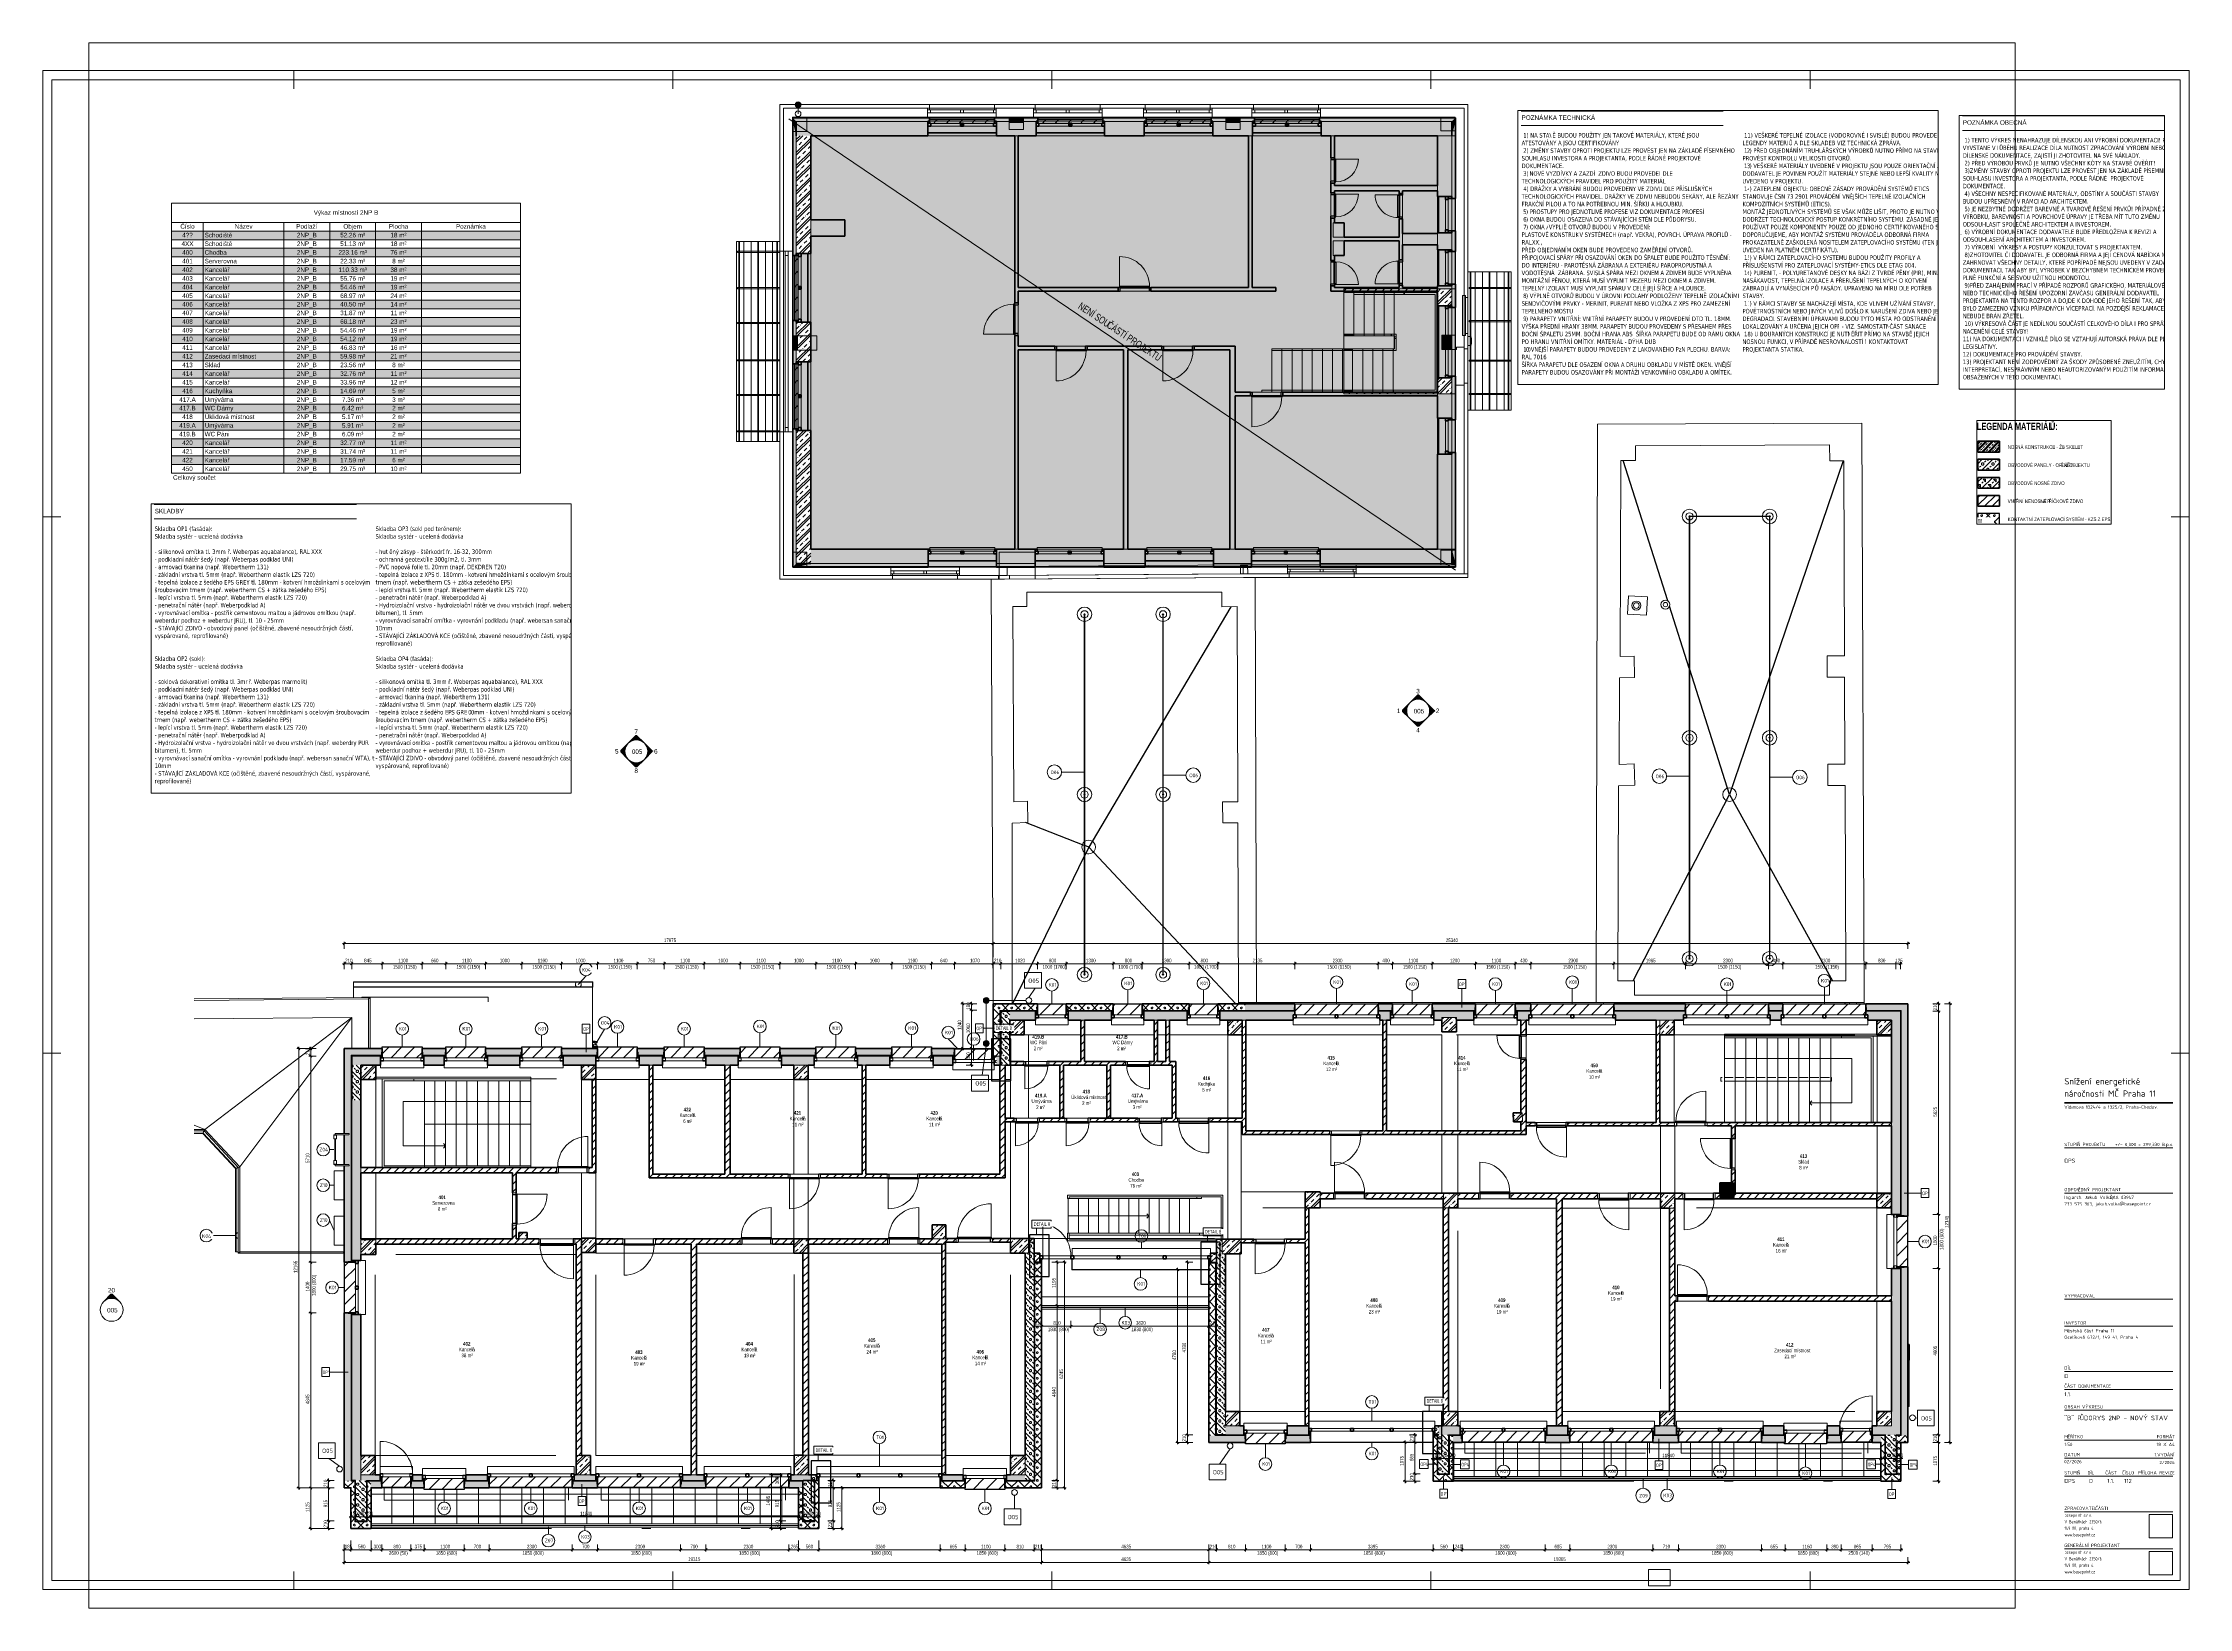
# Paper-space layout 'Layout1' of a CAD drawing. Header units: millimetres. Extents: x -890 to 299, y -12 to 854.
# The model-space entities are those that its viewports show. They can reach past a viewport. Long polylines and large blocks are cut down to what shows.
import ezdxf

# ---------------------------------------------------------------- set-up
doc = ezdxf.new("R2010")
doc.units = ezdxf.units.MM
for name, pattern in [('3_Čárkovaná 2_5mm', [5, 2.5, -2.5]), ('Dash dot dot', [5, 2, -1, 0, -1, 0, -1]), ('Čerchovaná se dvěma tečkami', [2.59, 1, -0.53, 0, -0.53, 0, -0.53])]:
    doc.linetypes.add(name, pattern=pattern)
for name, color, linetype, lineweight in [('A-ANNO-DIMS', 211, 'Continuous', 9), ('A-ANNO-DIMS-50', 211, 'Continuous', 9), ('A-ANNO-NOTE', 131, 'Continuous', 9), ('A-AREA-IDEN', 2, 'Continuous', 9), ('A-DETL', 90, 'Continuous', 9), ('A-DETL-GENF', 92, 'Continuous', 9), ('A-DETL-MBND', 5, 'Continuous', 13), ('A-DETL-THIN', 151, 'Continuous', 9), ('A-DETL-WIDE', 214, 'Continuous', 70), ('A-DOOR', 31, 'Continuous', 9), ('A-DOOR-FRAM', 31, 'Continuous', 9), ('A-FLOR', 192, 'Continuous', 9), ('A-FLOR-HRAL', 11, 'Continuous', 9), ('A-FLOR-HRAL-IDEN', 2, 'Continuous', 9), ('A-GENM', 13, 'Continuous', 9), ('A-GENM-IDEN', 13, 'Continuous', 9), ('A-GLAZ', 151, 'Continuous', 9), ('A-GLAZ-CWMG', 51, 'Continuous', 9), ('A-GLAZ-IDEN', 152, 'Continuous', 9), ('A-ROOF', 132, 'Continuous', 13), ('A-ROOF-IDEN', 132, 'Continuous', 9), ('A-ROOF-OTLN', 132, 'Continuous', 13), ('A-ROOF-PATT', 132, 'Continuous', 13), ('A-WALL', 113, 'Continuous', 9), ('A-WALL-IDEN', 211, 'Continuous', 9), ('A-WALL-PATT', 111, 'Continuous', 9), ('E-LITE-EQPM', 33, 'Continuous', 13), ('E-POWR-CNDT', 130, 'Continuous', 13), ('E-POWR-CNDT-IDEN', 130, 'Continuous', 9), ('E-POWR-DROP', 130, 'Continuous', 13), ('E-POWR-RISE', 130, 'Continuous', 13), ('E-SERT', 181, 'Continuous', 13), ('E-SERT-IDEN', 181, 'Continuous', 9), ('G-ANNO-LEGN', 5, 'Continuous', 9), ('G-ANNO-SCHD', 231, 'Continuous', 9), ('G-ANNO-SYMB', 111, 'Continuous', 9), ('G-ANNO-TEXT', 231, 'Continuous', 9), ('G-ANNO-TTLB', 6, 'Continuous', 9), ('G-ANNO-TTLB-WIDE', 214, 'Continuous', 50), ('M-EQPM', 50, 'Continuous', 9), ('M-EQPM-IDEN', 50, 'Continuous', 9), ('M-HVAC-CDFF', 50, 'Continuous', 13), ('P-PIPE-IDEN', 2, 'Continuous', 9), ('P-SANR-FIXT', 6, 'Continuous', 13), ('Q-SPCQ', 91, 'Continuous', 9), ('Q-SPCQ-IDEN', 132, 'Continuous', 9), ('S-COLS', 52, 'Continuous', 9), ('S-STRS', 31, 'Continuous', 9), ('S-STRS-ANNO', 31, 'Continuous', 9)]:
    doc.layers.add(name, color=color, linetype=linetype, lineweight=lineweight)
doc.layers.add('G-ANNO-NPLT', color=191, linetype='Continuous', plot=False)
doc.styles.add('Arial_2', font='arial.ttf', dxfattribs={"height": 125})
doc.styles.add('Arial_3', font='arial.ttf', dxfattribs={"width": 0.7, "height": 200})
doc.styles.add('Arial_4', font='arial.ttf', dxfattribs={"width": 0.7, "height": 100})
doc.styles.add('Arial_5', font='arial.ttf', dxfattribs={"height": 2.5})
doc.styles.add('Arial_B', font='arialbd.ttf', dxfattribs={"width": 0.7, "height": 100})
doc.styles.add('Arial_B_1', font='arialbd.ttf', dxfattribs={"width": 0.7, "height": 200})
doc.styles.add('ISOCPEUR', font='isocpeur.ttf', dxfattribs={"width": 0.9, "height": 100})
doc.styles.add('ISOCPEUR_1', font='isocpeur.ttf', dxfattribs={"height": 119.0625})
doc.styles.add('ISOCPEUR_2', font='isocpeur.ttf', dxfattribs={"width": 0.75, "height": 100})
doc.styles.add('ISOCPEUR_3', font='isocpeur.ttf', dxfattribs={"height": 100})
doc.styles.add('ISOCPEUR_4', font='isocpeur.ttf', dxfattribs={"height": 1.8})
doc.styles.add('ISOCPEUR_5', font='isocpeur.ttf', dxfattribs={"width": 0.75, "height": 1.8})
doc.styles.add('ISOCPEUR_6', font='isocpeur.ttf', dxfattribs={"height": 2.2})
doc.styles.add('ISOCPEUR_7', font='isocpeur.ttf', dxfattribs={"height": 2.5})
doc.styles.add('ISOCPEUR_B', font='', dxfattribs={"height": 3.5})
doc.styles.add('ISOCPEUR_B_1', font='', dxfattribs={"width": 0.75, "height": 1.8})
doc.styles.add('Tahoma', font='tahoma.ttf', dxfattribs={"width": 0.7, "height": 100})
doc.styles.add('Tahoma_1', font='tahoma.ttf', dxfattribs={"width": 0.8, "height": 125})
doc.styles.add('Tahoma_B', font='tahomabd.ttf', dxfattribs={"width": 0.8, "height": 125})
doc.styles.get('ISOCPEUR_B').set_extended_font_data('ISOCPEUR', bold=True)
doc.styles.get('ISOCPEUR_B_1').set_extended_font_data('ISOCPEUR', bold=True)
doc.dimstyles.new('Vnitřní_-_průhledné', dxfattribs={"dimscale": 304.8, "dimtxt": 102.02594, "dimasz": 0.213255, "dimexe": 0.164042, "dimexo": 0.0625, "dimgap": 0.032808, "dimtad": 1, "dimdec": 0, "dimrnd": 5, "dimzin": 0, "dimdsep": 46, "dimtxsty": 'Arial_4', "dimblk1": 'OBLIQUE', "dimblk2": 'OBLIQUE', "dimsah": 1, "dimcen": 0.09, "dimdle": 0.164042, "dimazin": 0, "dimtfac": 1, "dimtdec": 4, "dimtix": 1, "dimtmove": 0, "dimatfit": 3, "dimfxl": 0.492126, "dimfxlon": 1, "dimtvp": 1, "dimtolj": 1, "dimtzin": 0, "dimarcsym": 2})
doc.dimstyles.new('Vnitřní_-_průhledné_1', dxfattribs={"dimscale": 304.8, "dimtxt": 102.02594, "dimasz": 0, "dimexe": 0.164042, "dimexo": 0.0625, "dimgap": 0.032808, "dimtad": 1, "dimdec": 0, "dimrnd": 5, "dimzin": 0, "dimdsep": 46, "dimtxsty": 'Arial_4', "dimblk1": 'OBLIQUE', "dimblk2": 'NONE', "dimsah": 1, "dimcen": 0.09, "dimdle": 0.164042, "dimazin": 0, "dimtfac": 1, "dimtdec": 4, "dimtix": 1, "dimtmove": 0, "dimatfit": 3, "dimfxl": 0.492126, "dimfxlon": 1, "dimtvp": 1, "dimtolj": 1, "dimtzin": 0, "dimarcsym": 2})
doc.dimstyles.new('Vnitřní_-_průhledné_2', dxfattribs={"dimscale": 304.8, "dimtxt": 102.02594, "dimasz": 0, "dimexe": 0.164042, "dimexo": 0.0625, "dimgap": 0.032808, "dimtad": 1, "dimdec": 0, "dimrnd": 5, "dimzin": 0, "dimdsep": 46, "dimtxsty": 'Arial_4', "dimblk1": 'NONE', "dimblk2": 'OBLIQUE', "dimsah": 1, "dimcen": 0.09, "dimdle": 0.164042, "dimazin": 0, "dimtfac": 1, "dimtdec": 4, "dimtix": 1, "dimtmove": 0, "dimatfit": 3, "dimfxl": 0.492126, "dimfxlon": 1, "dimtvp": 1, "dimtolj": 1, "dimtzin": 0, "dimarcsym": 2})
picture_1 = doc.add_image_def('image1.png', size_in_pixel=(511, 511))
pattern_1 = [(45, (73033.68, 0), (-179.6051, 179.6051), []), (45, (73105.52, 0), (-179.6051, 179.6051), []), (45, (73249.2, 0), (-107.7631, 251.4472), [101.6, -50.8, 1.676, -49.124])]
pattern_2 = [(45, (73033.68, 0), (-106.06602, 106.06602), [])]
pattern_3 = [(45, (73033.68, 0), (-179.6051, 179.6051), []), (45, (73105.52, -5e-14), (-179.6051, 179.6051), []), (45, (73249.2, -2e-13), (-107.7631, 251.4472), [101.6, -50.8, 1.676, -49.124])]
pattern_4 = [(45, (73033.68, 0), (-179.6051, 179.6051), []), (45, (73105.52, -6e-14), (-179.6051, 179.6051), []), (45, (73249.2, -2e-13), (-107.7631, 251.4472), [101.6, -50.8, 1.676, -49.124])]
pattern_5 = [(45, (73033.68, 0), (0.0007, 353.5527), []), (315, (73033.68, 0), (353.5527, -0.0007), []), (270, (73187.36, 9.56), (176.771, -176.771), [19.139, -334.416]), (270, (73233.55, 9.56), (176.771, -176.771), [19.139, -334.416]), (0, (73200.25, 23.1), (176.771, 176.771), [19.139, -334.416]), (0, (73200.25, -23.1), (176.771, 176.771), [19.139, -334.416]), (45, (73187.36, 9.56), (0.0007, 353.5527), [19.139, -230.861]), (45, (73220.03, -23.1), (0.0007, 353.5527), [19.139, -230.861]), (315, (73220.03, 23.1), (353.5534, 0), [19.139, -230.861]), (315, (73187.36, -9.56), (353.5527, -0.0007), [19.139, -230.861])]
pattern_6 = [(180, (95159.626, -28844.283), (-75, -43.3), [50, -100]), (240, (95109.626, -28844.283), (-0.0011, -86.601905), [50, -100]), (120, (95109.626, -28844.283), (-74.9989, 43.301905), [50, -100])]
pattern_7 = [(45, (-79394.55, -7349.27), (-176.7767, 176.7767), [])]
pattern_8 = [(45, (-76394.55, -7349.27), (-176.7767, 176.7767), [])]
pattern_9 = [(45, (-73394.55, -7349.27), (-176.7767, 176.7767), [])]
pattern_10 = [(45, (-70396.38, -7349.27), (-176.7767, 176.7767), [])]
pattern_11 = [(315, (-2789.28, 65854.3), (176.7767, 176.7767), [])]
pattern_12 = [(315, (210.72, 65854.3), (176.7767, 176.7767), [])]

# ---------------------------------------------------------------- blocks, each defined once
blk = doc.blocks.new('00_BP_ROZP_KOD_velka_rvt22 - PL_ROZPISKA_21-2224896-_B_ PŮDORYS 2NP - NOVÝ STAV')
at = {"layer": 'A-ANNO-NOTE'}
for p, q in [((-889.5, 839), (-889.5, 829)), ((-889.5, 839), (-879.5, 839)), ((-750.5, 839), (-750.5, 829)), ((-540.5, 839), (-540.5, 829)), ((-330.5, 839), (-330.5, 829)), ((-120.5, 839), (-120.5, 829)), ((89.5, 839), (89.5, 829)), ((299.5, 839), (289.5, 839)), ((299.5, 839), (299.5, 829)), ((-889.5, 592), (-879.5, 592)), ((299.5, 592), (289.5, 592)), ((-889.5, 295), (-879.5, 295)), ((299.5, 295), (289.5, 295)), ((-889.5, -2), (-889.5, 8)), ((-750.5, -2), (-750.5, 8)), ((-540.5, -2), (-540.5, 8)), ((-330.5, -2), (-330.5, 8)), ((-120.5, -2), (-120.5, 8)), ((89.5, -2), (89.5, 8)), ((299.5, -2), (299.5, 8)), ((-889.5, -2), (-879.5, -2)), ((299.5, -2), (289.5, -2))]:
    blk.add_line(p, q, dxfattribs=at)
at = {"layer": 'G-ANNO-TTLB'}
for p, q in [((299.5, 839), (-889.5, 839)), ((-889.5, 839), (-889.5, -2)), ((-884.5, 834), (-884.5, 3)), ((294.5, 834), (-884.5, 834)), ((294.5, 3), (294.5, 834)), ((299.5, -2), (299.5, 839)), ((290.5, 242.5), (230.5, 242.5)), ((290.5, 217.5), (230.5, 217.5)), ((290.5, 158.7), (230.5, 158.7)), ((290.5, 143.7), (230.5, 143.7)), ((290.5, 118.7), (230.5, 118.7)), ((290.5, 118.7), (230.5, 118.7)), ((290.5, 108.7), (230.5, 108.7)), ((290.5, 97.2), (230.5, 97.2)), ((290.5, 80.7), (230.5, 80.7)), ((290.5, 70.7), (230.5, 70.7)), ((290.5, 60.7), (230.5, 60.7)), ((290.5, 41), (230.5, 41)), ((290.5, 20.5), (230.5, 20.5)), ((-884.5, 3), (294.5, 3)), ((-889.5, -2), (299.5, -2))]:
    blk.add_line(p, q, dxfattribs=at)
at = {"layer": 'G-ANNO-TTLB-WIDE'}
blk.add_line((290.5, 267.5), (230.5, 267.5), dxfattribs=at)
at = {"layer": 'G-ANNO-TTLB', "attachment_point": 1}
for s, insert, char_height, width, style in [('Snížení energetické ', (230.4, 281.1), 3.5, 56.118, 'ISOCPEUR_B'), ('ná', (230.4, 274.3), 3.5, 6.093, 'ISOCPEUR_B'), ('ročnosti MČ Praha 11', (235.4, 274.3), 3.5, 56.198, 'ISOCPEUR_B'), ('Vidimova 1324/4 a 1325/2, Praha-Chodov.', (230.4, 266), 1.8, 56.118, 'ISOCPEUR_4'), ('STUPE', (230.4, 245.3), 1.8, 8.578, 'ISOCPEUR_4'), ('Ň PROJEKTU', (237.5, 245.3), 1.8, 16.595, 'ISOCPEUR_4'), ('+/- 0,000 = 299,330 B.p.v.', (258.5, 245.3), 1.8, 35.114, 'ISOCPEUR_4'), ('ODPOV', (230.4, 220.3), 1.8, 9.059, 'ISOCPEUR_4'), ('Ing.arch. Jakub Volka, ', (230.4, 216), 1.8, 30.544, 'ISOCPEUR_4'), ('ĚDNÝ PROJEKTANT', (237.9, 220.3), 1.8, 25.654, 'ISOCPEUR_4'), ('ČKA 03947', (255.6, 216), 1.8, 14.511, 'ISOCPEUR_4'), ('733 575 363, jakub.volka@basepoint.cz', (230.4, 212.4), 1.8, 51.549, 'ISOCPEUR_4'), ('VYPRACOVAL', (230.4, 161.5), 1.8, 18.359, 'ISOCPEUR_4'), ('INVESTOR', (230.4, 146.5), 1.8, 12.987, 'ISOCPEUR_4'), ('\\fISOCPEUR|b0|i0|c238|p34|;M', (230.4, 142.2), 1.8, 2.004, 'ISOCPEUR_4'), ('Ocelíková 672/1, 149 41, Praha 4', (230.4, 138.6), 1.8, 45.135, 'ISOCPEUR_4'), ('ěstská část Praha 11', (232.1, 142.2), 1.8, 28.781, 'ISOCPEUR_4'), ('DÍL', (230.4, 121.5), 1.8, 4.409, 'ISOCPEUR_4'), ('ČÁST DOKUMENTACE', (230.4, 111.5), 1.8, 27.578, 'ISOCPEUR_4'), ('OBSAH VÝKRESU', (230.4, 100), 1.8, 23.008, 'ISOCPEUR_4'), ('\\fISOCPEUR|b0|i0|c238|p34|;M', (230.4, 83.5), 1.8, 2.004, 'ISOCPEUR_4'), ('ĚŘÍTKO', (232.1, 83.5), 1.8, 9.7, 'ISOCPEUR_4'), ('FORMÁT', (281.6, 83.5), 1.8, 10.823, 'ISOCPEUR_4'), ('DATUM', (230.4, 73.5), 1.8, 9.3, 'ISOCPEUR_4'), ('1.VYDÁNÍ', (280.3, 73.5), 1.8, 12.426, 'ISOCPEUR_4'), ('18 X A4', (281.4, 79.2), 1.8, 11.143, 'ISOCPEUR_4'), ('02/2026', (230.3, 69.7), 1.8, 10.662, 'ISOCPEUR_4'), ('STUPE', (230.4, 63.5), 1.8, 8.578, 'ISOCPEUR_4'), ('\\fISOCPEUR|b0|i0|c238|p34|;Ň', (237.5, 63.5), 1.8, 1.764, 'ISOCPEUR_4'), ('DÍL', (243.2, 63.5), 1.8, 4.409, 'ISOCPEUR_4'), ('ČÁST', (253.1, 63.5), 1.8, 7.055, 'ISOCPEUR_4'), ('ČÍSLO', (262.3, 63.5), 1.8, 7.696, 'ISOCPEUR_4'), ('\\fISOCPEUR|b0|i0|c238|p34|;P', (271.2, 63.5), 1.8, 1.764, 'ISOCPEUR_4'), ('ŘÍLOHA', (272.6, 63.5), 1.8, 9.941, 'ISOCPEUR_4'), ('REVIZE', (283, 63.5), 1.8, 9.219, 'ISOCPEUR_4'), ('ZPRACOVATEL ', (230.4, 43.8), 1.8, 20.764, 'ISOCPEUR_4'), ('basepoint s.r.o.', (230.5, 40), 1.8, 16.234, 'ISOCPEUR_B_1'), ('V Benátkách 2350/6', (230.5, 36.4), 1.8, 20.623, 'ISOCPEUR_5'), ('ČÁSTI', (247.5, 43.8), 1.8, 7.696, 'ISOCPEUR_4'), ('149 00, praha 4', (230.5, 32.8), 1.8, 16.174, 'ISOCPEUR_5'), ('www.basepoint.cz', (230.5, 29.2), 1.8, 17.136, 'ISOCPEUR_5'), ('GENERÁLNÍ PROJEKTANT', (230.4, 23.3), 1.8, 33.35, 'ISOCPEUR_4'), ('149 00, praha 4', (230.5, 12.3), 1.8, 16.174, 'ISOCPEUR_5'), ('basepoint s.r.o.', (230.5, 19.5), 1.8, 16.234, 'ISOCPEUR_B_1'), ('V Benátkách 2350/6', (230.5, 15.9), 1.8, 20.623, 'ISOCPEUR_5'), ('www.basepoint.cz', (230.5, 8.7), 1.8, 17.136, 'ISOCPEUR_5')]:
    blk.add_mtext(s, dxfattribs=dict(at, insert=insert, char_height=char_height, width=width, style=style))
at = {"layer": 'G-ANNO-TTLB'}
image = blk.add_image(picture_1, insert=(277.4, 26.5), size_in_units=(13, 13), dxfattribs=at)
image.dxf.flags = 7
image = blk.add_image(picture_1, insert=(277.4, 6), size_in_units=(13, 13), dxfattribs=at)
image.dxf.flags = 7
blk = doc.blocks.new('OKNO_2k_ - OKNO_2k_1900x1400-1963744-2NP_NÁVRH B')
at = {"layer": 'A-GLAZ', "color": 254, "lineweight": 13}
for p, q in [((-950, 126), (950, 126)), ((-900, 126), (-950, 126)), ((-950, 125), (-950, 126)), ((-950, 126), (-950, 125)), ((-950, 75), (-950, 124.9)), ((-950, 124.9), (-950, 75)), ((-900, 126), (-900, 125)), ((-900, 125), (-900, 126)), ((900, 126), (-900, 126)), ((900, 126), (-900, 126)), ((-900, 124.9), (-900, 75)), ((-900, 75), (-900, 124.9)), ((950, 126), (900, 126)), ((900, 125), (900, 126)), ((900, 125), (900, 126)), ((900, 75), (900, 124.9)), ((900, 75), (900, 124.9)), ((950, 126), (950, 125)), ((950, 126), (950, 125)), ((950, 124.9), (950, 75)), ((950, 124.9), (950, 75)), ((-950, 75), (-900, 75)), ((950, 75), (-950, 75)), ((-950, 75), (-950, -5)), ((-900, 75), (-950, 75)), ((-950, 75), (950, 75)), ((-950, -5), (-950, 75)), ((-900, 75), (900, 75)), ((-870, 75), (-900, 75)), ((-870, 75), (-40, 75)), ((870, 75), (-870, 75)), ((-870, -5), (-870, 75)), ((-870, 75), (-870, -5)), ((-40, -5), (-40, 75)), ((-40, 75), (40, 75)), ((-40, -5), (-40, 75)), ((40, 75), (870, 75)), ((40, 75), (40, -5)), ((40, 75), (40, -5)), ((900, 75), (870, 75)), ((870, -5), (870, 75)), ((870, -5), (870, 75)), ((900, 75), (950, 75)), ((950, 75), (900, 75)), ((950, 75), (950, -5)), ((950, 75), (950, -5)), ((-870, -5), (-950, -5)), ((950, -5), (-950, -5)), ((-40, -5), (-870, -5)), ((-40, -5), (-870, -5)), ((-870, -5), (870, -5)), ((40, -5), (-40, -5)), ((40, -5), (-40, -5)), ((40, -5), (-40, -5)), ((870, -5), (40, -5)), ((870, -5), (40, -5)), ((950, -5), (870, -5))]:
    blk.add_line(p, q, dxfattribs=at)
at = {"layer": 'A-GLAZ', "color": 10, "lineweight": 13}
for p, q in [((900, 126), (-900, 126)), ((-900, 75), (-870, 75)), ((-870, 75), (-900, 75)), ((-870, 75), (-40, 75)), ((-40, 75), (-870, 75)), ((-40, 75), (-870, 75)), ((-40, 75), (40, 75)), ((40, 75), (-40, 75)), ((-40, 75), (40, 75)), ((40, 75), (-40, 75)), ((-40, 75), (40, 75)), ((40, 75), (870, 75)), ((870, 75), (40, 75)), ((870, 75), (40, 75)), ((870, 75), (900, 75)), ((900, 75), (870, 75)), ((40, -5), (-40, -5))]:
    blk.add_line(p, q, dxfattribs=at)
blk = doc.blocks.new('OKNO_2k_ - OKNO_2k_1900x1400-V121-2NP_NÁVRH B')
at = {"layer": 'A-GLAZ', "color": 254, "lineweight": 13}
for p, q in [((-950, 126), (950, 126)), ((-900, 126), (-950, 126)), ((-950, 125), (-950, 126)), ((-950, 126), (-950, 125)), ((-950, 75), (-950, 124.9)), ((-950, 124.9), (-950, 75)), ((-900, 126), (-900, 125)), ((-900, 125), (-900, 126)), ((900, 126), (-900, 126)), ((900, 126), (-900, 126)), ((-900, 124.9), (-900, 75)), ((-900, 75), (-900, 124.9)), ((950, 126), (900, 126)), ((900, 125), (900, 126)), ((900, 125), (900, 126)), ((900, 75), (900, 124.9)), ((900, 75), (900, 124.9)), ((950, 126), (950, 125)), ((950, 126), (950, 125)), ((950, 124.9), (950, 75)), ((950, 124.9), (950, 75)), ((-950, 75), (-900, 75)), ((950, 75), (-950, 75)), ((-950, 75), (-950, -5)), ((-900, 75), (-950, 75)), ((-950, 75), (950, 75)), ((-950, -5), (-950, 75)), ((-900, 75), (900, 75)), ((-870, 75), (-900, 75)), ((-870, 75), (-40, 75)), ((870, 75), (-870, 75)), ((-870, -5), (-870, 75)), ((-870, 75), (-870, -5)), ((-40, -5), (-40, 75)), ((-40, 75), (40, 75)), ((-40, -5), (-40, 75)), ((40, 75), (870, 75)), ((40, 75), (40, -5)), ((40, 75), (40, -5)), ((900, 75), (870, 75)), ((870, -5), (870, 75)), ((870, -5), (870, 75)), ((900, 75), (950, 75)), ((950, 75), (900, 75)), ((950, 75), (950, -5)), ((950, 75), (950, -5)), ((-870, -5), (-950, -5)), ((950, -5), (-950, -5)), ((-40, -5), (-870, -5)), ((-40, -5), (-870, -5)), ((-870, -5), (870, -5)), ((40, -5), (-40, -5)), ((40, -5), (-40, -5)), ((40, -5), (-40, -5)), ((870, -5), (40, -5)), ((870, -5), (40, -5)), ((950, -5), (870, -5))]:
    blk.add_line(p, q, dxfattribs=at)
at = {"layer": 'A-GLAZ', "color": 10, "lineweight": 13}
for p, q in [((900, 126), (-900, 126)), ((-900, 75), (-870, 75)), ((-870, 75), (-900, 75)), ((-870, 75), (-40, 75)), ((-40, 75), (-870, 75)), ((-40, 75), (-870, 75)), ((-40, 75), (40, 75)), ((40, 75), (-40, 75)), ((-40, 75), (40, 75)), ((40, 75), (-40, 75)), ((-40, 75), (40, 75)), ((40, 75), (870, 75)), ((870, 75), (40, 75)), ((870, 75), (40, 75)), ((870, 75), (900, 75)), ((900, 75), (870, 75)), ((40, -5), (-40, -5))]:
    blk.add_line(p, q, dxfattribs=at)
blk = doc.blocks.new('OKNO_2k_ - OKNO_2k_1900x1400-V122-2NP_NÁVRH B')
at = {"layer": 'A-GLAZ', "color": 254, "lineweight": 13}
for p, q in [((-950, 126), (950, 126)), ((-900, 126), (-950, 126)), ((-950, 125), (-950, 126)), ((-950, 126), (-950, 125)), ((-950, 75), (-950, 124.9)), ((-950, 124.9), (-950, 75)), ((-900, 126), (-900, 125)), ((-900, 125), (-900, 126)), ((900, 126), (-900, 126)), ((900, 126), (-900, 126)), ((-900, 124.9), (-900, 75)), ((-900, 75), (-900, 124.9)), ((950, 126), (900, 126)), ((900, 125), (900, 126)), ((900, 125), (900, 126)), ((900, 75), (900, 124.9)), ((900, 75), (900, 124.9)), ((950, 126), (950, 125)), ((950, 126), (950, 125)), ((950, 124.9), (950, 75)), ((950, 124.9), (950, 75)), ((-950, 75), (-900, 75)), ((950, 75), (-950, 75)), ((-950, 75), (-950, -5)), ((-900, 75), (-950, 75)), ((-950, 75), (950, 75)), ((-950, -5), (-950, 75)), ((-900, 75), (900, 75)), ((-870, 75), (-900, 75)), ((-870, 75), (-40, 75)), ((870, 75), (-870, 75)), ((-870, -5), (-870, 75)), ((-870, 75), (-870, -5)), ((-40, -5), (-40, 75)), ((-40, 75), (40, 75)), ((-40, -5), (-40, 75)), ((40, 75), (870, 75)), ((40, 75), (40, -5)), ((40, 75), (40, -5)), ((900, 75), (870, 75)), ((870, -5), (870, 75)), ((870, -5), (870, 75)), ((900, 75), (950, 75)), ((950, 75), (900, 75)), ((950, 75), (950, -5)), ((950, 75), (950, -5)), ((-870, -5), (-950, -5)), ((950, -5), (-950, -5)), ((-40, -5), (-870, -5)), ((-40, -5), (-870, -5)), ((-870, -5), (870, -5)), ((40, -5), (-40, -5)), ((40, -5), (-40, -5)), ((40, -5), (-40, -5)), ((870, -5), (40, -5)), ((870, -5), (40, -5)), ((950, -5), (870, -5))]:
    blk.add_line(p, q, dxfattribs=at)
at = {"layer": 'A-GLAZ', "color": 10, "lineweight": 13}
for p, q in [((900, 126), (-900, 126)), ((-900, 75), (-870, 75)), ((-870, 75), (-900, 75)), ((-870, 75), (-40, 75)), ((-40, 75), (-870, 75)), ((-40, 75), (-870, 75)), ((-40, 75), (40, 75)), ((40, 75), (-40, 75)), ((-40, 75), (40, 75)), ((40, 75), (-40, 75)), ((-40, 75), (40, 75)), ((40, 75), (870, 75)), ((870, 75), (40, 75)), ((870, 75), (40, 75)), ((870, 75), (900, 75)), ((900, 75), (870, 75)), ((40, -5), (-40, -5))]:
    blk.add_line(p, q, dxfattribs=at)
blk = doc.blocks.new('DVERE_1k_oblozka - DD03_01_800x1970_koupelna-1549510-2NP_NÁVRH B')
at = {"layer": 'A-DOOR', "lineweight": 13}
for p, q in [((-450, 52.9), (-400, 52.9)), ((-450, -47.1), (-450, 52.9)), ((-400, 52.9), (-400, -47.1)), ((400, 52.9), (450, 52.9)), ((400, -47.1), (400, 52.9)), ((450, 52.9), (450, -47.1)), ((-400, -47.1), (-450, -47.1)), ((-415, -47.1), (-415, -907.1)), ((450, -47.1), (400, -47.1)), ((415, -77.1), (415, -47.1)), ((305, -77.1), (-305, -77.1))]:
    blk.add_line(p, q, dxfattribs=at)
at = {"layer": 'A-DOOR', "linetype": 'Čerchovaná se dvěma tečkami', "lineweight": 13}
for p, q in [((-400, 52.9), (400, 52.9)), ((-400, -47.1), (400, -47.1))]:
    blk.add_line(p, q, dxfattribs=at)
at = {"layer": 'A-DOOR', "lineweight": 25}
for p, q in [((-400, -37.1), (400, -37.1)), ((-400, -62.1), (-400, -47.1)), ((400, -47.1), (400, -62.1)), ((-415, -62.1), (-400, -62.1)), ((-415, -77.1), (-415, -62.1)), ((400, -62.1), (415, -62.1)), ((415, -62.1), (415, -77.1)), ((415, -77.1), (-415, -77.1))]:
    blk.add_line(p, q, dxfattribs=at)
at = {"layer": 'A-DOOR', "lineweight": 13}
blk.add_arc((-415, -77.1), 830, 270, 0, dxfattribs=at)
at = {"layer": 'A-DOOR-FRAM', "lineweight": 25}
for p, q in [((-450, 52.9), (-400, 52.9)), ((-400, 52.9), (-400, -47.1)), ((400, -47.1), (400, 52.9)), ((450, 52.9), (400, 52.9)), ((-400, -47.1), (-450, -47.1)), ((400, -47.1), (450, -47.1))]:
    blk.add_line(p, q, dxfattribs=at)
blk = doc.blocks.new('OKNO_1k_nadsvetlik - OKNO_1k_nadsvetlik_1200 x 1500-1969479-2NP_NÁVRH B')
at = {"layer": 'A-GLAZ', "lineweight": 13}
h = blk.add_hatch(dxfattribs=at)
h.set_pattern_fill('FP_126', color=256, style=0, pattern_type=2)
h.set_pattern_definition([(0, (-66897.446, 18603.17), (75, 43.3), [50, -100]), (60, (-66847.446, 18603.17), (0.0011, 86.601905), [50, -100]), (300, (-66847.446, 18603.17), (74.9989, -43.301905), [50, -100])])
h.paths.add_polyline_path([(550, 75), (600, 75), (600, 125), (550, 125)])
h.paths.add_polyline_path([(-600, 75), (-550, 75), (-550, 125), (-600, 125)])
at = {"layer": 'A-GLAZ', "lineweight": 35}
for p, q in [((-550, 75), (-550, 125)), ((550, 125), (550, 75)), ((-600, 75), (-550, 75)), ((-520, 75), (-600, 75)), ((600, 75), (520, 75)), ((550, 75), (600, 75)), ((-600, -5), (-520, -5)), ((520, -5), (600, -5))]:
    blk.add_line(p, q, dxfattribs=at)
at = {"layer": 'A-GLAZ', "lineweight": 13}
for p, q in [((520, 75), (-520, 75)), ((-520, 75), (-520, -5)), ((520, -5), (520, 75)), ((-520, -5), (520, -5))]:
    blk.add_line(p, q, dxfattribs=at)
blk = doc.blocks.new('parapet s nosem_vnitní - parapet s nosem_vnitní-1280356-2NP_NÁVRH B')
at = {"layer": 'A-GENM', "lineweight": 13}
for p, q in [((-600, -190), (-600, -120)), ((600, -120), (600, -190)), ((-600, -190), (-600, -200)), ((600, -200), (600, -190)), ((-600, -200), (600, -200))]:
    blk.add_line(p, q, dxfattribs=at)
blk = doc.blocks.new('parapet_ext - parapet_ext-1802071-2NP_NÁVRH B')
at = {"layer": 'Q-SPCQ', "lineweight": 13}
h = blk.add_hatch(dxfattribs=at)
h.set_pattern_fill('FP_127', color=21, style=0, pattern_type=2)
h.set_pattern_definition([(45, (-66897.45, 18528.17), (-176.7767, 176.7767), [])])
h.paths.add_polyline_path([(-433.5, 0), (550, 0), (550, 300), (-550, 300), (-550, 0), (-520, 0)])
at = {"layer": 'Q-SPCQ', "color": 241, "lineweight": 25}
for p, q in [((-550, 258), (-550, 300)), ((-550, 300), (550, 300)), ((550, 300), (550, 258))]:
    blk.add_line(p, q, dxfattribs=at)
blk = doc.blocks.new('OKNO_1k_nadsvetlik - OKNO_1k_nadsvetlik_1200 x 1500-V123-2NP_NÁVRH B')
at = {"layer": 'A-GLAZ', "lineweight": 13}
h = blk.add_hatch(dxfattribs=at)
h.set_pattern_fill('FP_128', color=256, style=0, pattern_type=2)
h.set_pattern_definition([(0, (-68997.446, 18603.17), (75, 43.3), [50, -100]), (60, (-68947.446, 18603.17), (0.0011, 86.601905), [50, -100]), (300, (-68947.446, 18603.17), (74.9989, -43.301905), [50, -100])])
h.paths.add_polyline_path([(550, 75), (600, 75), (600, 125), (550, 125)])
h.paths.add_polyline_path([(-600, 75), (-550, 75), (-550, 125), (-600, 125)])
at = {"layer": 'A-GLAZ', "lineweight": 35}
for p, q in [((-550, 75), (-550, 125)), ((550, 125), (550, 75)), ((-600, 75), (-550, 75)), ((-520, 75), (-600, 75)), ((600, 75), (520, 75)), ((550, 75), (600, 75)), ((-600, -5), (-520, -5)), ((520, -5), (600, -5))]:
    blk.add_line(p, q, dxfattribs=at)
at = {"layer": 'A-GLAZ', "lineweight": 13}
for p, q in [((520, 75), (-520, 75)), ((-520, 75), (-520, -5)), ((520, -5), (520, 75)), ((-520, -5), (520, -5))]:
    blk.add_line(p, q, dxfattribs=at)
blk = doc.blocks.new('parapet_ext - parapet_ext-V124-2NP_NÁVRH B')
at = {"layer": 'Q-SPCQ', "lineweight": 13}
h = blk.add_hatch(dxfattribs=at)
h.set_pattern_fill('FP_129', color=21, style=0, pattern_type=2)
h.set_pattern_definition([(45, (-68997.45, 18528.17), (-176.7767, 176.7767), [])])
h.paths.add_polyline_path([(520, 0), (550, 0), (550, 300), (-550, 300), (-550, 0), (-169, 0)])
at = {"layer": 'Q-SPCQ', "color": 241, "lineweight": 25}
for p, q in [((-550, 258), (-550, 300)), ((-550, 300), (550, 300)), ((550, 300), (550, 258))]:
    blk.add_line(p, q, dxfattribs=at)
blk = doc.blocks.new('OKNO_1k_nadsvetlik - OKNO_1k_nadsvetlik_1200 x 1500-V125-2NP_NÁVRH B')
at = {"layer": 'A-GLAZ', "lineweight": 13}
h = blk.add_hatch(dxfattribs=at)
h.set_pattern_fill('FP_130', color=256, style=0, pattern_type=2)
h.set_pattern_definition([(0, (-64797.446, 18603.17), (75, 43.3), [50, -100]), (60, (-64747.446, 18603.17), (0.0011, 86.601905), [50, -100]), (300, (-64747.446, 18603.17), (74.9989, -43.301905), [50, -100])])
h.paths.add_polyline_path([(550, 75), (600, 75), (600, 125), (550, 125)])
h.paths.add_polyline_path([(-600, 75), (-550, 75), (-550, 125), (-600, 125)])
at = {"layer": 'A-GLAZ', "lineweight": 35}
for p, q in [((-550, 75), (-550, 125)), ((550, 125), (550, 75)), ((-600, 75), (-550, 75)), ((-520, 75), (-600, 75)), ((600, 75), (520, 75)), ((550, 75), (600, 75)), ((-600, -5), (-520, -5)), ((520, -5), (600, -5))]:
    blk.add_line(p, q, dxfattribs=at)
at = {"layer": 'A-GLAZ', "lineweight": 13}
for p, q in [((520, 75), (-520, 75)), ((-520, 75), (-520, -5)), ((520, -5), (520, 75)), ((-520, -5), (520, -5))]:
    blk.add_line(p, q, dxfattribs=at)
blk = doc.blocks.new('parapet_ext - parapet_ext-V126-2NP_NÁVRH B')
at = {"layer": 'Q-SPCQ', "lineweight": 13}
h = blk.add_hatch(dxfattribs=at)
h.set_pattern_fill('FP_131', color=21, style=0, pattern_type=2)
h.set_pattern_definition([(45, (-64797.45, 18528.17), (-176.7767, 176.7767), [])])
h.paths.add_polyline_path([(90.1, 0), (550, 0), (550, 300), (-550, 300), (-550, 0), (-520, 0)])
at = {"layer": 'Q-SPCQ', "color": 241, "lineweight": 25}
for p, q in [((-550, 258), (-550, 300)), ((-550, 300), (550, 300)), ((550, 300), (550, 258))]:
    blk.add_line(p, q, dxfattribs=at)
blk = doc.blocks.new('OKNO_1k_nadsvetlik - OKNO_1k_nadsvetlik_1200 x 1500-V127-2NP_NÁVRH B')
at = {"layer": 'A-GLAZ', "lineweight": 13}
h = blk.add_hatch(dxfattribs=at)
h.set_pattern_fill('FP_132', color=256, style=0, pattern_type=2)
h.set_pattern_definition([(0, (-62697.446, 18603.17), (75, 43.3), [50, -100]), (60, (-62647.446, 18603.17), (0.0011, 86.601905), [50, -100]), (300, (-62647.446, 18603.17), (74.9989, -43.301905), [50, -100])])
h.paths.add_polyline_path([(550, 75), (600, 75), (600, 125), (550, 125)])
h.paths.add_polyline_path([(-550, 75), (-550, 125), (-600, 125), (-600, 75), (-570, 75)])
at = {"layer": 'A-GLAZ', "lineweight": 35}
for p, q in [((-550, 75), (-550, 125)), ((550, 125), (550, 75)), ((-600, 75), (-550, 75)), ((-520, 75), (-600, 75)), ((600, 75), (520, 75)), ((550, 75), (600, 75)), ((-600, -5), (-520, -5)), ((520, -5), (600, -5))]:
    blk.add_line(p, q, dxfattribs=at)
at = {"layer": 'A-GLAZ', "lineweight": 13}
for p, q in [((520, 75), (-520, 75)), ((-520, 75), (-520, -5)), ((520, -5), (520, 75)), ((-520, -5), (520, -5))]:
    blk.add_line(p, q, dxfattribs=at)
blk = doc.blocks.new('parapet_ext - parapet_ext-V128-2NP_NÁVRH B')
at = {"layer": 'Q-SPCQ', "lineweight": 13}
h = blk.add_hatch(dxfattribs=at)
h.set_pattern_fill('FP_133', color=21, style=0, pattern_type=2)
h.set_pattern_definition([(45, (-62697.45, 18528.17), (-176.7767, 176.7767), [])])
h.paths.add_polyline_path([(-174.4, 0), (550, 0), (550, 300), (-550, 300), (-550, 0), (-520, 0)])
at = {"layer": 'Q-SPCQ', "color": 241, "lineweight": 25}
for p, q in [((-550, 258), (-550, 300)), ((-550, 300), (550, 300)), ((550, 300), (550, 258))]:
    blk.add_line(p, q, dxfattribs=at)
blk = doc.blocks.new('OKNO_1k_nadsvetlik - OKNO_1k_nadsvetlik_1200 x 1500-V129-2NP_NÁVRH B')
at = {"layer": 'A-GLAZ', "lineweight": 13}
h = blk.add_hatch(dxfattribs=at)
h.set_pattern_fill('FP_134', color=256, style=0, pattern_type=2)
h.set_pattern_definition([(0, (-60849.487, 18603.17), (75, 43.3), [50, -100]), (60, (-60799.487, 18603.17), (0.0011, 86.601905), [50, -100]), (300, (-60799.487, 18603.17), (74.9989, -43.301905), [50, -100])])
h.paths.add_polyline_path([(550, 75), (600, 75), (600, 125), (550, 125)])
h.paths.add_polyline_path([(-550, 75), (-550, 125), (-600, 125), (-600, 75), (-570, 75)])
at = {"layer": 'A-GLAZ', "lineweight": 35}
for p, q in [((-550, 75), (-550, 125)), ((550, 125), (550, 75)), ((-600, 75), (-550, 75)), ((-520, 75), (-600, 75)), ((600, 75), (520, 75)), ((550, 75), (600, 75)), ((-600, -5), (-520, -5)), ((520, -5), (600, -5))]:
    blk.add_line(p, q, dxfattribs=at)
at = {"layer": 'A-GLAZ', "lineweight": 13}
for p, q in [((520, 75), (-520, 75)), ((-520, 75), (-520, -5)), ((520, -5), (520, 75)), ((-520, -5), (520, -5))]:
    blk.add_line(p, q, dxfattribs=at)
blk = doc.blocks.new('parapet s nosem_vnitní - parapet s nosem_vnitní-V130-2NP_NÁVRH B')
at = {"layer": 'A-GENM', "lineweight": 13}
for p, q in [((600, -120), (600, -190)), ((600, -200), (600, -190)), ((-599, -200), (600, -200))]:
    blk.add_line(p, q, dxfattribs=at)
blk = doc.blocks.new('OKNO_2k_nadsvetlik - OKNO_2k_nadsvetlik 1500 x 1800-1972510-2NP_NÁVRH B')
at = {"layer": 'A-GLAZ', "lineweight": 13}
h = blk.add_hatch(dxfattribs=at)
h.set_pattern_fill('FP_136', color=256, style=0, pattern_type=2)
h.set_pattern_definition([(90, (-24889.283, -53616.38), (-43.3, 75), [50, -100]), (150, (-24889.283, -53566.38), (-86.601905, 0.0011), [50, -100]), (30, (-24889.283, -53566.38), (43.301905, 74.9989), [50, -100])])
h.paths.add_polyline_path([(750, -25), (700, -25), (700, -125), (750, -125)])
h.paths.add_polyline_path([(-700, -25), (-750, -25), (-750, -125), (-700, -125)])
at = {"layer": 'A-GLAZ', "lineweight": 35}
for p, q in [((-750, 55), (-670, 55)), ((-670, 55), (-670, -25)), ((-40, 55), (40, 55)), ((-40, -25), (-40, 55)), ((40, 55), (40, -25)), ((670, 55), (750, 55)), ((670, -25), (670, 55)), ((-750, -25), (-700, -25)), ((-670, -25), (-750, -25)), ((-700, -25), (-700, -125)), ((40, -25), (-40, -25)), ((750, -25), (670, -25)), ((700, -25), (750, -25)), ((700, -125), (700, -25))]:
    blk.add_line(p, q, dxfattribs=at)
at = {"layer": 'A-GLAZ', "lineweight": 13}
for p, q in [((-670, 55), (-40, 55)), ((40, 55), (670, 55)), ((-40, -25), (-670, -25)), ((670, -25), (40, -25))]:
    blk.add_line(p, q, dxfattribs=at)
blk = doc.blocks.new('parapet s nosem_vnitní - parapet s nosem_vnitní-1280316-2NP_NÁVRH B')
at = {"layer": 'A-GENM', "lineweight": 13}
for p, q in [((750, 200), (-750, 200)), ((-750, 200), (-750, 190)), ((750, 190), (750, 200)), ((-750, 70), (-750, 190)), ((750, 190), (750, 70))]:
    blk.add_line(p, q, dxfattribs=at)
blk = doc.blocks.new('parapet_ext - parapet_ext-1802102-2NP_NÁVRH B')
at = {"layer": 'Q-SPCQ', "lineweight": 13}
h = blk.add_hatch(dxfattribs=at)
h.set_pattern_fill('FP_137', color=21, style=0, pattern_type=2)
h.set_pattern_definition([(135, (-24889.28, -53591.38), (-176.7767, -176.7767), [])])
h.paths.add_polyline_path([(700, 0), (-700, 0), (-700, -300), (700, -300), (700, -100)])
at = {"layer": 'Q-SPCQ', "color": 241, "lineweight": 25}
blk.add_line((700, -300), (-700, -300), dxfattribs=at)
blk = doc.blocks.new('OKNO_1k_nadsvetlik - OKNO_1k_nadsvetlik_1200 x 1850-2306719-2NP_NÁVRH B')
at = {"layer": 'A-GLAZ', "lineweight": 13}
h = blk.add_hatch(dxfattribs=at)
h.set_pattern_fill('FP_138', color=256, style=0, pattern_type=2)
h.set_pattern_definition([(0, (-71029.84, 30151.56), (75, 43.3), [50, -100]), (60, (-70979.84, 30151.56), (0.0011, 86.601905), [50, -100]), (300, (-70979.84, 30151.56), (74.9989, -43.301905), [50, -100])])
h.paths.add_polyline_path([(-600, -75), (-550, -75), (-550, -25), (-600, -25)])
h.paths.add_polyline_path([(599, -75), (600, -75), (600, -25), (550, -25), (550, -75), (570, -75)])
at = {"layer": 'A-GLAZ', "lineweight": 35}
for p, q in [((-600, 55), (-520, 55)), ((520, 55), (600, 55)), ((-600, -25), (-550, -25)), ((-520, -25), (-600, -25)), ((-550, -25), (-550, -75)), ((600, -25), (520, -25)), ((550, -25), (600, -25)), ((550, -75), (550, -25))]:
    blk.add_line(p, q, dxfattribs=at)
at = {"layer": 'A-GLAZ', "lineweight": 13}
for p, q in [((520, 55), (-520, 55)), ((-520, 55), (-520, -25)), ((520, -25), (520, 55)), ((-520, -25), (520, -25))]:
    blk.add_line(p, q, dxfattribs=at)
blk = doc.blocks.new('parapet s nosem_vnitní - parapet s nosem_vnitní-1280362-2NP_NÁVRH B')
at = {"layer": 'A-GENM', "lineweight": 13}
for p, q in [((600, 200), (-600, 200)), ((-600, 200), (-600, 190)), ((600, 190), (600, 200)), ((-600, 20), (-600, 190)), ((600, 190), (600, 20))]:
    blk.add_line(p, q, dxfattribs=at)
blk = doc.blocks.new('parapet_ext - parapet_ext-1802165-2NP_NÁVRH B')
at = {"layer": 'Q-SPCQ', "lineweight": 13}
h = blk.add_hatch(dxfattribs=at)
h.set_pattern_fill('FP_139', color=21, style=0, pattern_type=2)
h.set_pattern_definition([(45, (-71029.84, 30176.56), (-176.7767, 176.7767), [])])
h.paths.add_polyline_path([(550, -300), (550, 0), (-550, 0), (-550, -300), (520, -300)])
at = {"layer": 'Q-SPCQ', "color": 241, "lineweight": 25}
for p, q in [((-550, -300), (-550, -258)), ((550, -258), (550, -300)), ((550, -300), (-550, -300))]:
    blk.add_line(p, q, dxfattribs=at)
blk = doc.blocks.new('OKNO_2k_nadsvetlik - OKNO_2k_nadsvetlik 2400 x 1850-2306725-2NP_NÁVRH B')
at = {"layer": 'A-GLAZ', "lineweight": 13}
h = blk.add_hatch(dxfattribs=at)
h.set_pattern_fill('FP_140', color=256, style=0, pattern_type=2)
h.set_pattern_definition([(0, (-64449.626, 30151.56), (75, 43.3), [50, -100]), (60, (-64399.626, 30151.56), (0.0011, 86.601905), [50, -100]), (300, (-64399.626, 30151.56), (74.9989, -43.301905), [50, -100])])
h.paths.add_polyline_path([(1150.5, -75), (1200, -75), (1200, 25), (1150, 25), (1150, -75)])
h.paths.add_polyline_path([(-1199.5, -75), (-1150, -75), (-1150, 25), (-1200, 25), (-1200, -75)])
at = {"layer": 'A-GLAZ', "lineweight": 35}
for p, q in [((-1200, 105), (-1120, 105)), ((-1200, 75), (-1200, 105)), ((-1120, 105), (-1120, 25)), ((-40, 105), (40, 105)), ((-40, 25), (-40, 105)), ((40, 105), (40, 25)), ((1120, 105), (1200, 105)), ((1120, 25), (1120, 105)), ((1200, 105), (1200, 75)), ((-1200, 25), (-1150, 25)), ((-1120, 25), (-1200, 25)), ((-1150, 25), (-1150, -75)), ((40, 25), (-40, 25)), ((1200, 25), (1120, 25)), ((1150, 25), (1200, 25)), ((1150, -75), (1150, 25))]:
    blk.add_line(p, q, dxfattribs=at)
at = {"layer": 'A-GLAZ', "lineweight": 13}
for p, q in [((-1120, 105), (-40, 105)), ((40, 105), (1120, 105)), ((-40, 25), (-1120, 25)), ((1120, 25), (40, 25))]:
    blk.add_line(p, q, dxfattribs=at)
blk = doc.blocks.new('parapet s nosem_vnitní - parapet s nosem_vnitní-1280360-2NP_NÁVRH B')
at = {"layer": 'A-GENM', "lineweight": 13}
for p, q in [((1200, 200), (-1200, 200)), ((-1200, 200), (-1200, 190)), ((1200, 190), (1200, 200)), ((-1200, 0), (-1200, 190)), ((1200, 190), (1200, 0))]:
    blk.add_line(p, q, dxfattribs=at)
blk = doc.blocks.new('parapet_ext - parapet_ext-1802161-2NP_NÁVRH B')
at = {"layer": 'Q-SPCQ', "lineweight": 13}
h = blk.add_hatch(dxfattribs=at)
h.set_pattern_fill('FP_141', color=21, style=0, pattern_type=2)
h.set_pattern_definition([(45, (-64449.63, 30126.56), (-176.7767, 176.7767), [])])
h.paths.add_polyline_path([(40, -300), (1150, -300), (1150, 0), (-1150, 0), (-1150, -300), (-40, -300)])
at = {"layer": 'Q-SPCQ', "color": 241, "lineweight": 25}
blk.add_line((1150, -300), (-1150, -300), dxfattribs=at)
blk = doc.blocks.new('OKNO_2k_nadsvetlik - OKNO_2k_nadsvetlik 2400 x 1850-V131-2NP_NÁVRH B')
at = {"layer": 'A-GLAZ', "lineweight": 13}
h = blk.add_hatch(dxfattribs=at)
h.set_pattern_fill('FP_142', color=256, style=0, pattern_type=2)
h.set_pattern_definition([(0, (-61449.626, 30151.56), (75, 43.3), [50, -100]), (60, (-61399.626, 30151.56), (0.0011, 86.601905), [50, -100]), (300, (-61399.626, 30151.56), (74.9989, -43.301905), [50, -100])])
h.paths.add_polyline_path([(1150.5, -75), (1200, -75), (1200, 25), (1150, 25), (1150, -75)])
h.paths.add_polyline_path([(-1199.5, -75), (-1150, -75), (-1150, 25), (-1200, 25), (-1200, -75)])
at = {"layer": 'A-GLAZ', "lineweight": 35}
for p, q in [((-1200, 105), (-1120, 105)), ((-1200, 75), (-1200, 105)), ((-1120, 105), (-1120, 25)), ((-40, 105), (40, 105)), ((-40, 25), (-40, 105)), ((40, 105), (40, 25)), ((1120, 105), (1200, 105)), ((1120, 25), (1120, 105)), ((1200, 105), (1200, 75)), ((-1200, 25), (-1150, 25)), ((-1120, 25), (-1200, 25)), ((-1150, 25), (-1150, -75)), ((40, 25), (-40, 25)), ((1200, 25), (1120, 25)), ((1150, 25), (1200, 25)), ((1150, -75), (1150, 25))]:
    blk.add_line(p, q, dxfattribs=at)
at = {"layer": 'A-GLAZ', "lineweight": 13}
for p, q in [((-1120, 105), (-40, 105)), ((40, 105), (1120, 105)), ((-40, 25), (-1120, 25)), ((1120, 25), (40, 25))]:
    blk.add_line(p, q, dxfattribs=at)
blk = doc.blocks.new('parapet_ext - parapet_ext-V132-2NP_NÁVRH B')
at = {"layer": 'Q-SPCQ', "lineweight": 13}
h = blk.add_hatch(dxfattribs=at)
h.set_pattern_fill('FP_143', color=21, style=0, pattern_type=2)
h.set_pattern_definition([(45, (-61449.63, 30126.56), (-176.7767, 176.7767), [])])
h.paths.add_polyline_path([(1150, -300), (1150, 0), (-1150, 0), (-1150, -300), (1120, -300)])
at = {"layer": 'Q-SPCQ', "color": 241, "lineweight": 25}
blk.add_line((1150, -300), (-1150, -300), dxfattribs=at)
blk = doc.blocks.new('OKNO_2k_nadsvetlik - OKNO_2k_nadsvetlik 2400 x 1850-V133-2NP_NÁVRH B')
at = {"layer": 'A-GLAZ', "lineweight": 13}
h = blk.add_hatch(dxfattribs=at)
h.set_pattern_fill('FP_144', color=256, style=0, pattern_type=2)
h.set_pattern_definition([(0, (-58449.626, 30151.56), (75, 43.3), [50, -100]), (60, (-58399.626, 30151.56), (0.0011, 86.601905), [50, -100]), (300, (-58399.626, 30151.56), (74.9989, -43.301905), [50, -100])])
h.paths.add_polyline_path([(1150.5, -75), (1200, -75), (1200, 25), (1150, 25), (1150, -75)])
h.paths.add_polyline_path([(-1199.5, -75), (-1150, -75), (-1150, 25), (-1200, 25), (-1200, -75)])
at = {"layer": 'A-GLAZ', "lineweight": 35}
for p, q in [((-1200, 105), (-1120, 105)), ((-1200, 75), (-1200, 105)), ((-1120, 105), (-1120, 25)), ((-40, 105), (40, 105)), ((-40, 25), (-40, 105)), ((40, 105), (40, 25)), ((1120, 105), (1200, 105)), ((1120, 25), (1120, 105)), ((1200, 105), (1200, 75)), ((-1200, 25), (-1150, 25)), ((-1120, 25), (-1200, 25)), ((-1150, 25), (-1150, -75)), ((40, 25), (-40, 25)), ((1200, 25), (1120, 25)), ((1150, 25), (1200, 25)), ((1150, -75), (1150, 25))]:
    blk.add_line(p, q, dxfattribs=at)
at = {"layer": 'A-GLAZ', "lineweight": 13}
for p, q in [((-1120, 105), (-40, 105)), ((40, 105), (1120, 105)), ((-40, 25), (-1120, 25)), ((1120, 25), (40, 25))]:
    blk.add_line(p, q, dxfattribs=at)
blk = doc.blocks.new('parapet_ext - parapet_ext-V134-2NP_NÁVRH B')
at = {"layer": 'Q-SPCQ', "lineweight": 13}
h = blk.add_hatch(dxfattribs=at)
h.set_pattern_fill('FP_145', color=21, style=0, pattern_type=2)
h.set_pattern_definition([(45, (-58449.63, 30126.56), (-176.7767, 176.7767), [])])
h.paths.add_polyline_path([(1150, -300), (1150, 0), (-1150, 0), (-1150, -300), (1120, -300)])
at = {"layer": 'Q-SPCQ', "color": 241, "lineweight": 25}
blk.add_line((1150, -300), (-1150, -300), dxfattribs=at)
blk = doc.blocks.new('OKNO_1k_nadsvetlik - OKNO_1k_nadsvetlik_1200 x 1850-V135-2NP_NÁVRH B')
at = {"layer": 'A-GLAZ', "lineweight": 13}
h = blk.add_hatch(dxfattribs=at)
h.set_pattern_fill('FP_146', color=256, style=0, pattern_type=2)
h.set_pattern_definition([(0, (-56049.626, 30151.56), (75, 43.3), [50, -100]), (60, (-55999.626, 30151.56), (0.0011, 86.601905), [50, -100]), (300, (-55999.626, 30151.56), (74.9989, -43.301905), [50, -100])])
h.paths.add_polyline_path([(-570, -75), (-550, -75), (-550, -25), (-600, -25), (-600, -75), (-599, -75)])
h.paths.add_polyline_path([(600, -75), (600, -25), (550, -25), (550, -75), (599, -75)])
at = {"layer": 'A-GLAZ', "lineweight": 35}
for p, q in [((-600, 55), (-520, 55)), ((520, 55), (600, 55)), ((-600, -25), (-550, -25)), ((-520, -25), (-600, -25)), ((-550, -25), (-550, -75)), ((600, -25), (520, -25)), ((550, -25), (600, -25)), ((550, -75), (550, -25))]:
    blk.add_line(p, q, dxfattribs=at)
at = {"layer": 'A-GLAZ', "lineweight": 13}
for p, q in [((520, 55), (-520, 55)), ((-520, 55), (-520, -25)), ((520, -25), (520, 55)), ((-520, -25), (520, -25))]:
    blk.add_line(p, q, dxfattribs=at)
blk = doc.blocks.new('parapet_ext - parapet_ext-V136-2NP_NÁVRH B')
at = {"layer": 'Q-SPCQ', "lineweight": 13}
h = blk.add_hatch(dxfattribs=at)
h.set_pattern_fill('FP_147', color=21, style=0, pattern_type=2)
h.set_pattern_definition([(45, (-56049.63, 30176.56), (-176.7767, 176.7767), [])])
h.paths.add_polyline_path([(550, -300), (550, 0), (-550, 0), (-550, -300), (520, -300)])
at = {"layer": 'Q-SPCQ', "color": 241, "lineweight": 25}
for p, q in [((-550, -300), (-550, -258)), ((550, -258), (550, -300)), ((550, -300), (-550, -300))]:
    blk.add_line(p, q, dxfattribs=at)
blk = doc.blocks.new('OKNO_1k_nadsvetlik - OKNO_1k_nadsvetlik_900 x 2600-2306723-2NP_NÁVRH B')
at = {"layer": 'A-GLAZ', "lineweight": 13}
h = blk.add_hatch(dxfattribs=at)
h.set_pattern_fill('FP_148', color=256, style=0, pattern_type=2)
h.set_pattern_definition([(0, (-54724.626, 30151.56), (75, 43.3), [50, -100]), (60, (-54674.626, 30151.56), (0.0011, 86.601905), [50, -100]), (300, (-54674.626, 30151.56), (74.9989, -43.301905), [50, -100])])
h.paths.add_polyline_path([(400.5, -75), (450, -75), (450, 25), (400, 25), (400, -75)])
h.paths.add_polyline_path([(-400, -75), (-400, 25), (-450, 25), (-449.5, -75), (-420, -75)])
at = {"layer": 'A-GLAZ', "lineweight": 35}
for p, q in [((-450, 105), (-370, 105)), ((-450, 75), (-450, 105)), ((370, 105), (450, 105)), ((450, 105), (450, 75)), ((-450, 25), (-400, 25)), ((-370, 25), (-450, 25)), ((-400, 25), (-400, -75)), ((450, 25), (370, 25)), ((400, 25), (450, 25)), ((400, -75), (400, 25))]:
    blk.add_line(p, q, dxfattribs=at)
at = {"layer": 'A-GLAZ', "lineweight": 13}
for p, q in [((370, 105), (-370, 105)), ((-370, 105), (-370, 25)), ((370, 25), (370, 105)), ((-370, 25), (370, 25))]:
    blk.add_line(p, q, dxfattribs=at)
blk = doc.blocks.new('parapet s nosem_vnitní - parapet s nosem_vnitní-1280334-2NP_NÁVRH B')
at = {"layer": 'A-GENM', "lineweight": 13}
for p, q in [((450, 200), (-450, 200)), ((-450, 200), (-450, 190)), ((450, 190), (450, 200)), ((-450, 0), (-450, 190)), ((450, 190), (450, 0))]:
    blk.add_line(p, q, dxfattribs=at)
blk = doc.blocks.new('parapet_ext - parapet_ext-1802020-2NP_NÁVRH B')
at = {"layer": 'Q-SPCQ', "lineweight": 13}
h = blk.add_hatch(dxfattribs=at)
h.set_pattern_fill('FP_149', color=21, style=0, pattern_type=2)
h.set_pattern_definition([(45, (-54724.63, 30126.56), (-176.7767, 176.7767), [])])
h.paths.add_polyline_path([(400, -300), (400, 0), (-400, 0), (-400, -300), (370, -300)])
at = {"layer": 'Q-SPCQ', "color": 241, "lineweight": 25}
blk.add_line((400, -300), (-400, -300), dxfattribs=at)
blk = doc.blocks.new('DVERE_1k_oblozka - DD03_01_800x1970_koupelna-1549519-2NP_NÁVRH B')
at = {"layer": 'A-DOOR', "lineweight": 13}
for p, q in [((-450, 52.9), (-400, 52.9)), ((-450, -47.1), (-450, 52.9)), ((-400, 52.9), (-400, -47.1)), ((400, 52.9), (450, 52.9)), ((400, -47.1), (400, 52.9)), ((450, 52.9), (450, -47.1)), ((-400, -47.1), (-450, -47.1)), ((-415, -47.1), (-415, -907.1)), ((450, -47.1), (400, -47.1)), ((415, -77.1), (415, -47.1)), ((305, -77.1), (-305, -77.1))]:
    blk.add_line(p, q, dxfattribs=at)
at = {"layer": 'A-DOOR', "linetype": 'Čerchovaná se dvěma tečkami', "lineweight": 13}
for p, q in [((-400, 52.9), (400, 52.9)), ((-400, -47.1), (400, -47.1))]:
    blk.add_line(p, q, dxfattribs=at)
at = {"layer": 'A-DOOR', "lineweight": 25}
for p, q in [((-400, -37.1), (400, -37.1)), ((-400, -62.1), (-400, -47.1)), ((400, -47.1), (400, -62.1)), ((-415, -62.1), (-400, -62.1)), ((-415, -77.1), (-415, -62.1)), ((400, -62.1), (415, -62.1)), ((415, -62.1), (415, -77.1)), ((415, -77.1), (-415, -77.1))]:
    blk.add_line(p, q, dxfattribs=at)
at = {"layer": 'A-DOOR', "lineweight": 13}
blk.add_arc((-415, -77.1), 830, 270, 0, dxfattribs=at)
at = {"layer": 'A-DOOR-FRAM', "lineweight": 25}
for p, q in [((-450, 52.9), (-400, 52.9)), ((-400, 52.9), (-400, -47.1)), ((400, -47.1), (400, 52.9)), ((450, 52.9), (400, 52.9)), ((-400, -47.1), (-450, -47.1)), ((400, -47.1), (450, -47.1))]:
    blk.add_line(p, q, dxfattribs=at)
blk = doc.blocks.new('DVERE_1k_oblozka - DD03_01_800x1970_koupelna-1549508-2NP_NÁVRH B')
at = {"layer": 'A-DOOR', "lineweight": 13}
for p, q in [((-415, 72.1), (-415, 932.1)), ((305, 102.1), (-305, 102.1)), ((415, 102.1), (415, 72.1)), ((-400, 72.1), (-450, 72.1)), ((-450, 72.1), (-450, -77.9)), ((-400, -77.9), (-400, 72.1)), ((450, 72.1), (400, 72.1)), ((400, 72.1), (400, -77.9)), ((450, -77.9), (450, 72.1)), ((-450, -77.9), (-400, -77.9)), ((400, -77.9), (450, -77.9))]:
    blk.add_line(p, q, dxfattribs=at)
at = {"layer": 'A-DOOR', "lineweight": 25}
for p, q in [((415, 102.1), (-415, 102.1)), ((-415, 102.1), (-415, 87.1)), ((415, 87.1), (415, 102.1)), ((-415, 87.1), (-400, 87.1)), ((-400, 87.1), (-400, 72.1)), ((400, 72.1), (400, 87.1)), ((400, 87.1), (415, 87.1)), ((-400, 62.1), (400, 62.1))]:
    blk.add_line(p, q, dxfattribs=at)
at = {"layer": 'A-DOOR', "linetype": 'Čerchovaná se dvěma tečkami', "lineweight": 13}
for p, q in [((-400, 72.1), (400, 72.1)), ((-400, -77.9), (400, -77.9))]:
    blk.add_line(p, q, dxfattribs=at)
at = {"layer": 'A-DOOR', "lineweight": 13}
blk.add_arc((-415, 102.1), 830, 360, 90, dxfattribs=at)
at = {"layer": 'A-DOOR-FRAM', "lineweight": 25}
for p, q in [((-400, 72.1), (-450, 72.1)), ((-400, -77.9), (-400, 72.1)), ((400, 72.1), (400, -77.9)), ((400, 72.1), (450, 72.1)), ((-450, -77.9), (-400, -77.9)), ((450, -77.9), (400, -77.9))]:
    blk.add_line(p, q, dxfattribs=at)
blk = doc.blocks.new('DVERE_1k_oblozka - DD03_01_900x1970_koupelna-1549518-2NP_NÁVRH B')
at = {"layer": 'A-DOOR', "lineweight": 13}
for p, q in [((-500, 52.9), (-450, 52.9)), ((-500, -47.1), (-500, 52.9)), ((-450, 52.9), (-450, -47.1)), ((450, 52.9), (500, 52.9)), ((450, -47.1), (450, 52.9)), ((500, 52.9), (500, -47.1)), ((-450, -47.1), (-500, -47.1)), ((-465, -47.1), (-465, -1007.1)), ((500, -47.1), (450, -47.1)), ((465, -77.1), (465, -47.1)), ((355, -77.1), (-355, -77.1))]:
    blk.add_line(p, q, dxfattribs=at)
at = {"layer": 'A-DOOR', "linetype": 'Čerchovaná se dvěma tečkami', "lineweight": 13}
for p, q in [((-450, 52.9), (450, 52.9)), ((-450, -47.1), (450, -47.1))]:
    blk.add_line(p, q, dxfattribs=at)
at = {"layer": 'A-DOOR', "lineweight": 25}
for p, q in [((-450, -37.1), (450, -37.1)), ((-450, -62.1), (-450, -47.1)), ((450, -47.1), (450, -62.1)), ((-465, -62.1), (-450, -62.1)), ((-465, -77.1), (-465, -62.1)), ((450, -62.1), (465, -62.1)), ((465, -62.1), (465, -77.1)), ((465, -77.1), (-465, -77.1))]:
    blk.add_line(p, q, dxfattribs=at)
at = {"layer": 'A-DOOR', "lineweight": 13}
blk.add_arc((-465, -77.1), 930, 270, 0, dxfattribs=at)
at = {"layer": 'A-DOOR-FRAM', "lineweight": 25}
for p, q in [((-500, 52.9), (-450, 52.9)), ((-450, 52.9), (-450, -47.1)), ((450, -47.1), (450, 52.9)), ((500, 52.9), (450, 52.9)), ((-450, -47.1), (-500, -47.1)), ((450, -47.1), (500, -47.1))]:
    blk.add_line(p, q, dxfattribs=at)
blk = doc.blocks.new('DVERE_1k_oblozka - DD03_01_600x1970_koupelna-1549522-2NP_NÁVRH B')
at = {"layer": 'A-DOOR', "lineweight": 13}
for p, q in [((-350, 52.9), (-300, 52.9)), ((-350, -47.1), (-350, 52.9)), ((-300, 52.9), (-300, -47.1)), ((300, 52.9), (350, 52.9)), ((300, -47.1), (300, 52.9)), ((350, 52.9), (350, -47.1)), ((-300, -47.1), (-350, -47.1)), ((-315, -47.1), (-315, -707.1)), ((350, -47.1), (300, -47.1)), ((315, -77.1), (315, -47.1)), ((205, -77.1), (-205, -77.1))]:
    blk.add_line(p, q, dxfattribs=at)
at = {"layer": 'A-DOOR', "linetype": 'Čerchovaná se dvěma tečkami', "lineweight": 13}
for p, q in [((-300, 52.9), (300, 52.9)), ((-300, -47.1), (300, -47.1))]:
    blk.add_line(p, q, dxfattribs=at)
at = {"layer": 'A-DOOR', "lineweight": 25}
for p, q in [((-300, -37.1), (300, -37.1)), ((-300, -62.1), (-300, -47.1)), ((300, -47.1), (300, -62.1)), ((-315, -62.1), (-300, -62.1)), ((-315, -77.1), (-315, -62.1)), ((300, -62.1), (315, -62.1)), ((315, -62.1), (315, -77.1)), ((315, -77.1), (-315, -77.1))]:
    blk.add_line(p, q, dxfattribs=at)
at = {"layer": 'A-DOOR', "lineweight": 13}
blk.add_arc((-315, -77.1), 630, 270, 0, dxfattribs=at)
at = {"layer": 'A-DOOR-FRAM', "lineweight": 25}
for p, q in [((-350, 52.9), (-300, 52.9)), ((-300, 52.9), (-300, -47.1)), ((300, -47.1), (300, 52.9)), ((350, 52.9), (300, 52.9)), ((-300, -47.1), (-350, -47.1)), ((300, -47.1), (350, -47.1))]:
    blk.add_line(p, q, dxfattribs=at)
blk = doc.blocks.new('DVERE_1k_oblozka - DD03_01_800x1970_koupelna-1549521-2NP_NÁVRH B')
at = {"layer": 'A-DOOR', "lineweight": 13}
for p, q in [((-415, 47.1), (-415, 907.1)), ((305, 77.1), (-305, 77.1)), ((415, 77.1), (415, 47.1)), ((-400, 47.1), (-450, 47.1)), ((-450, 47.1), (-450, -52.9)), ((-400, -52.9), (-400, 47.1)), ((450, 47.1), (400, 47.1)), ((400, 47.1), (400, -52.9)), ((450, -52.9), (450, 47.1)), ((-450, -52.9), (-400, -52.9)), ((400, -52.9), (450, -52.9))]:
    blk.add_line(p, q, dxfattribs=at)
at = {"layer": 'A-DOOR', "lineweight": 25}
for p, q in [((415, 77.1), (-415, 77.1)), ((-415, 77.1), (-415, 62.1)), ((415, 62.1), (415, 77.1)), ((-415, 62.1), (-400, 62.1)), ((-400, 62.1), (-400, 47.1)), ((400, 47.1), (400, 62.1)), ((400, 62.1), (415, 62.1)), ((-400, 37.1), (400, 37.1))]:
    blk.add_line(p, q, dxfattribs=at)
at = {"layer": 'A-DOOR', "linetype": 'Čerchovaná se dvěma tečkami', "lineweight": 13}
for p, q in [((-400, 47.1), (400, 47.1)), ((-400, -52.9), (400, -52.9))]:
    blk.add_line(p, q, dxfattribs=at)
at = {"layer": 'A-DOOR', "lineweight": 13}
blk.add_arc((-415, 77.1), 830, 360, 90, dxfattribs=at)
at = {"layer": 'A-DOOR-FRAM', "lineweight": 25}
for p, q in [((-400, 47.1), (-450, 47.1)), ((-400, -52.9), (-400, 47.1)), ((400, 47.1), (400, -52.9)), ((400, 47.1), (450, 47.1)), ((-450, -52.9), (-400, -52.9)), ((450, -52.9), (400, -52.9))]:
    blk.add_line(p, q, dxfattribs=at)
blk = doc.blocks.new('DVERE_1k_oblozka - DD03_01_600x1970_koupelna-1549523-2NP_NÁVRH B')
at = {"layer": 'A-DOOR', "lineweight": 13}
for p, q in [((-315, 47.1), (-315, 707.1)), ((205, 77.1), (-205, 77.1)), ((315, 77.1), (315, 47.1)), ((-300, 47.1), (-350, 47.1)), ((-350, 47.1), (-350, -52.9)), ((-300, -52.9), (-300, 47.1)), ((350, 47.1), (300, 47.1)), ((300, 47.1), (300, -52.9)), ((350, -52.9), (350, 47.1)), ((-350, -52.9), (-300, -52.9)), ((300, -52.9), (350, -52.9))]:
    blk.add_line(p, q, dxfattribs=at)
at = {"layer": 'A-DOOR', "lineweight": 25}
for p, q in [((315, 77.1), (-315, 77.1)), ((-315, 77.1), (-315, 62.1)), ((315, 62.1), (315, 77.1)), ((-315, 62.1), (-300, 62.1)), ((-300, 62.1), (-300, 47.1)), ((300, 47.1), (300, 62.1)), ((300, 62.1), (315, 62.1)), ((-300, 37.1), (300, 37.1))]:
    blk.add_line(p, q, dxfattribs=at)
at = {"layer": 'A-DOOR', "linetype": 'Čerchovaná se dvěma tečkami', "lineweight": 13}
for p, q in [((-300, 47.1), (300, 47.1)), ((-300, -52.9), (300, -52.9))]:
    blk.add_line(p, q, dxfattribs=at)
at = {"layer": 'A-DOOR', "lineweight": 13}
blk.add_arc((-315, 77.1), 630, 360, 90, dxfattribs=at)
at = {"layer": 'A-DOOR-FRAM', "lineweight": 25}
for p, q in [((-300, 47.1), (-350, 47.1)), ((-300, -52.9), (-300, 47.1)), ((300, 47.1), (300, -52.9)), ((300, 47.1), (350, 47.1)), ((-350, -52.9), (-300, -52.9)), ((350, -52.9), (300, -52.9))]:
    blk.add_line(p, q, dxfattribs=at)
blk = doc.blocks.new('DVERE_1k_oblozka - DD03_01_600x1970_koupelna-1549529-2NP_NÁVRH B')
at = {"layer": 'A-DOOR', "lineweight": 13}
for p, q in [((-350, 77.9), (-300, 77.9)), ((-350, -72.1), (-350, 77.9)), ((-300, 77.9), (-300, -72.1)), ((300, 77.9), (350, 77.9)), ((300, -72.1), (300, 77.9)), ((350, 77.9), (350, -72.1)), ((-300, -72.1), (-350, -72.1)), ((-315, -72.1), (-315, -732.1)), ((350, -72.1), (300, -72.1)), ((315, -102.1), (315, -72.1)), ((205, -102.1), (-205, -102.1))]:
    blk.add_line(p, q, dxfattribs=at)
at = {"layer": 'A-DOOR', "linetype": 'Čerchovaná se dvěma tečkami', "lineweight": 13}
for p, q in [((-300, 77.9), (300, 77.9)), ((-300, -72.1), (300, -72.1))]:
    blk.add_line(p, q, dxfattribs=at)
at = {"layer": 'A-DOOR', "lineweight": 25}
for p, q in [((-300, -62.1), (300, -62.1)), ((-300, -87.1), (-300, -72.1)), ((300, -72.1), (300, -87.1)), ((-315, -87.1), (-300, -87.1)), ((-315, -102.1), (-315, -87.1)), ((300, -87.1), (315, -87.1)), ((315, -87.1), (315, -102.1)), ((315, -102.1), (-315, -102.1))]:
    blk.add_line(p, q, dxfattribs=at)
at = {"layer": 'A-DOOR', "lineweight": 13}
blk.add_arc((-315, -102.1), 630, 270, 0, dxfattribs=at)
at = {"layer": 'A-DOOR-FRAM', "lineweight": 25}
for p, q in [((-350, 77.9), (-300, 77.9)), ((-300, 77.9), (-300, -72.1)), ((300, -72.1), (300, 77.9)), ((350, 77.9), (300, 77.9)), ((-300, -72.1), (-350, -72.1)), ((300, -72.1), (350, -72.1))]:
    blk.add_line(p, q, dxfattribs=at)
blk = doc.blocks.new('DVERE_1k_oblozka - DD03_01_800x1970_koupelna-1549528-2NP_NÁVRH B')
at = {"layer": 'A-DOOR', "lineweight": 13}
for p, q in [((-450, 77.9), (-400, 77.9)), ((-450, -72.1), (-450, 77.9)), ((-400, 77.9), (-400, -72.1)), ((400, 77.9), (450, 77.9)), ((400, -72.1), (400, 77.9)), ((450, 77.9), (450, -72.1)), ((-400, -72.1), (-450, -72.1)), ((-415, -72.1), (-415, -932.1)), ((450, -72.1), (400, -72.1)), ((415, -102.1), (415, -72.1)), ((305, -102.1), (-305, -102.1))]:
    blk.add_line(p, q, dxfattribs=at)
at = {"layer": 'A-DOOR', "linetype": 'Čerchovaná se dvěma tečkami', "lineweight": 13}
for p, q in [((-400, 77.9), (400, 77.9)), ((-400, -72.1), (400, -72.1))]:
    blk.add_line(p, q, dxfattribs=at)
at = {"layer": 'A-DOOR', "lineweight": 25}
for p, q in [((-400, -62.1), (400, -62.1)), ((-400, -87.1), (-400, -72.1)), ((400, -72.1), (400, -87.1)), ((-415, -87.1), (-400, -87.1)), ((-415, -102.1), (-415, -87.1)), ((400, -87.1), (415, -87.1)), ((415, -87.1), (415, -102.1)), ((415, -102.1), (-415, -102.1))]:
    blk.add_line(p, q, dxfattribs=at)
at = {"layer": 'A-DOOR', "lineweight": 13}
blk.add_arc((-415, -102.1), 830, 270, 0, dxfattribs=at)
at = {"layer": 'A-DOOR-FRAM', "lineweight": 25}
for p, q in [((-450, 77.9), (-400, 77.9)), ((-400, 77.9), (-400, -72.1)), ((400, -72.1), (400, 77.9)), ((450, 77.9), (400, 77.9)), ((-400, -72.1), (-450, -72.1)), ((400, -72.1), (450, -72.1))]:
    blk.add_line(p, q, dxfattribs=at)
blk = doc.blocks.new('DVERE_1k_oblozka - DD03_01_800x1970_koupelna-1549489-2NP_NÁVRH B')
at = {"layer": 'A-DOOR', "lineweight": 13}
for p, q in [((-415, 47.1), (-415, 907.1)), ((305, 77.1), (-305, 77.1)), ((415, 77.1), (415, 47.1)), ((-400, 47.1), (-450, 47.1)), ((-450, 47.1), (-450, -52.9)), ((-400, -52.9), (-400, 47.1)), ((450, 47.1), (400, 47.1)), ((400, 47.1), (400, -52.9)), ((450, -52.9), (450, 47.1)), ((-450, -52.9), (-400, -52.9)), ((400, -52.9), (450, -52.9))]:
    blk.add_line(p, q, dxfattribs=at)
at = {"layer": 'A-DOOR', "lineweight": 25}
for p, q in [((415, 77.1), (-415, 77.1)), ((-415, 77.1), (-415, 62.1)), ((415, 62.1), (415, 77.1)), ((-415, 62.1), (-400, 62.1)), ((-400, 62.1), (-400, 47.1)), ((400, 47.1), (400, 62.1)), ((400, 62.1), (415, 62.1)), ((-400, 37.1), (400, 37.1))]:
    blk.add_line(p, q, dxfattribs=at)
at = {"layer": 'A-DOOR', "linetype": 'Čerchovaná se dvěma tečkami', "lineweight": 13}
for p, q in [((-400, 47.1), (400, 47.1)), ((-400, -52.9), (400, -52.9))]:
    blk.add_line(p, q, dxfattribs=at)
at = {"layer": 'A-DOOR', "lineweight": 13}
blk.add_arc((-415, 77.1), 830, 360, 90, dxfattribs=at)
at = {"layer": 'A-DOOR-FRAM', "lineweight": 25}
for p, q in [((-400, 47.1), (-450, 47.1)), ((-400, -52.9), (-400, 47.1)), ((400, 47.1), (400, -52.9)), ((400, 47.1), (450, 47.1)), ((-450, -52.9), (-400, -52.9)), ((450, -52.9), (400, -52.9))]:
    blk.add_line(p, q, dxfattribs=at)
blk = doc.blocks.new('DVERE_1k_oblozka - DD03_01_900x1970_koupelna-1549516-2NP_NÁVRH B')
at = {"layer": 'A-DOOR', "lineweight": 13}
for p, q in [((-465, 72.1), (-465, 1032.1)), ((355, 102.1), (-355, 102.1)), ((465, 102.1), (465, 72.1)), ((-450, 72.1), (-500, 72.1)), ((-500, 72.1), (-500, -77.9)), ((-450, -77.9), (-450, 72.1)), ((500, 72.1), (450, 72.1)), ((450, 72.1), (450, -77.9)), ((500, -77.9), (500, 72.1)), ((-500, -77.9), (-450, -77.9)), ((450, -77.9), (500, -77.9))]:
    blk.add_line(p, q, dxfattribs=at)
at = {"layer": 'A-DOOR', "lineweight": 25}
for p, q in [((465, 102.1), (-465, 102.1)), ((-465, 102.1), (-465, 87.1)), ((465, 87.1), (465, 102.1)), ((-465, 87.1), (-450, 87.1)), ((-450, 87.1), (-450, 72.1)), ((450, 72.1), (450, 87.1)), ((450, 87.1), (465, 87.1)), ((-450, 62.1), (450, 62.1))]:
    blk.add_line(p, q, dxfattribs=at)
at = {"layer": 'A-DOOR', "linetype": 'Čerchovaná se dvěma tečkami', "lineweight": 13}
for p, q in [((-450, 72.1), (450, 72.1)), ((-450, -77.9), (450, -77.9))]:
    blk.add_line(p, q, dxfattribs=at)
at = {"layer": 'A-DOOR', "lineweight": 13}
blk.add_arc((-465, 102.1), 930, 360, 90, dxfattribs=at)
at = {"layer": 'A-DOOR-FRAM', "lineweight": 25}
for p, q in [((-450, 72.1), (-500, 72.1)), ((-450, -77.9), (-450, 72.1)), ((450, 72.1), (450, -77.9)), ((450, 72.1), (500, 72.1)), ((-500, -77.9), (-450, -77.9)), ((500, -77.9), (450, -77.9))]:
    blk.add_line(p, q, dxfattribs=at)
blk = doc.blocks.new('Obecné modely 1 - Obecné modely 1-962475-2NP_NÁVRH B')
at = {"layer": 'A-GENM', "color": 20, "lineweight": 35}
for p, q in [((96631.5, -26208.6), (96597.6, -26208.6)), ((96597.6, -26208.6), (96597.6, -26650.4)), ((96631.5, -26650.4), (96631.5, -26208.6)), ((96597.6, -26650.4), (96631.5, -26650.4))]:
    blk.add_line(p, q, dxfattribs=at)
at = {"layer": 'A-GENM', "color": 21, "lineweight": 13}
for p, q in [((96631.5, -26650.4), (96631.5, -27933.6)), ((96631.5, -27933.6), (96597.6, -27933.6))]:
    blk.add_line(p, q, dxfattribs=at)
blk = doc.blocks.new('parapet_ext - parapet_ext-V137-2NP_NÁVRH B')
at = {"layer": 'Q-SPCQ', "lineweight": 13}
h = blk.add_hatch(dxfattribs=at)
h.set_pattern_fill('FP_156', color=21, style=0, pattern_type=2)
h.set_pattern_definition([(225, (78799.63, -28919.28), (176.7767, -176.7767), [])])
h.paths.add_polyline_path([(-550, 300), (-550, 0), (550, 0), (550, 300), (-520, 300)])
at = {"layer": 'Q-SPCQ', "color": 241, "lineweight": 25}
for p, q in [((-550, 258), (-550, 300)), ((-550, 300), (550, 300)), ((550, 300), (550, 258))]:
    blk.add_line(p, q, dxfattribs=at)
blk = doc.blocks.new('OKNO_3k_nadsvetlik - OKNO_3k_nadsvetlik_3495 x 1850-1975425-2NP_NÁVRH B')
at = {"layer": 'A-GLAZ', "lineweight": 13}
h = blk.add_hatch(dxfattribs=at)
h.set_pattern_fill('FP_159', color=21, style=0, pattern_type=2)
h.set_pattern_definition([(180, (81747.126, -28844.283), (-75, -43.3), [50, -100]), (240, (81697.126, -28844.283), (-0.0011, -86.601905), [50, -100]), (120, (81697.126, -28844.283), (-74.9989, 43.301905), [50, -100])])
h.paths.add_polyline_path([(-1747.5, 125), (-1747.5, 25), (-1697.5, 25), (-1697.5, 125), (-1747, 125)])
h.paths.add_polyline_path([(1717.5, 125), (1697.5, 125), (1697.5, 25), (1747.5, 25), (1747.5, 125)])
at = {"layer": 'A-GLAZ', "color": 20, "lineweight": 35}
for p, q in [((-1697.5, 25), (-1697.5, 125)), ((1697.5, 125), (1697.5, 25)), ((-1747.5, 25), (-1697.5, 25)), ((-1667.5, 25), (-1747.5, 25)), ((-1667.5, -55), (-1667.5, 25)), ((-507.5, 25), (-587.5, 25)), ((-587.5, 25), (-587.5, -55)), ((-507.5, -55), (-507.5, 25)), ((587.5, 25), (507.5, 25)), ((507.5, 25), (507.5, -55)), ((587.5, -55), (587.5, 25)), ((1747.5, 25), (1667.5, 25)), ((1667.5, 25), (1667.5, -55)), ((1697.5, 25), (1747.5, 25)), ((-1747.5, -55), (-1667.5, -55)), ((-587.5, -55), (-507.5, -55)), ((507.5, -55), (587.5, -55)), ((1667.5, -55), (1747.5, -55))]:
    blk.add_line(p, q, dxfattribs=at)
at = {"layer": 'A-GLAZ', "color": 21, "lineweight": 13}
for p, q in [((-587.5, 25), (-1667.5, 25)), ((507.5, 25), (-507.5, 25)), ((1667.5, 25), (587.5, 25)), ((-1667.5, -55), (-587.5, -55)), ((-507.5, -55), (507.5, -55)), ((587.5, -55), (1667.5, -55))]:
    blk.add_line(p, q, dxfattribs=at)
blk = doc.blocks.new('parapet s nosem_vnitní - parapet s nosem_vnitní-1423029-2NP_NÁVRH B')
at = {"layer": 'A-GENM', "color": 21, "lineweight": 13}
for p, q in [((-1747.5, -190), (-1747.5, -70)), ((-1747.5, -190), (-1747.5, -200)), ((-1747.5, -200), (1747.5, -200))]:
    blk.add_line(p, q, dxfattribs=at)
blk = doc.blocks.new('parapet_ext - parapet_ext-1802047-2NP_NÁVRH B')
at = {"layer": 'Q-SPCQ', "color": 21, "lineweight": 13}
blk.add_line((-1697.5, 300), (1697.5, 300), dxfattribs=at)
blk = doc.blocks.new('OKNO_4k_nadsvetlik_dveře - OKNO_4k_nadsvetlik_dveře_4730 x 1830-1978423-2NP_NÁVRH B')
at = {"layer": 'A-GLAZ', "lineweight": 13}
h = blk.add_hatch(dxfattribs=at)
h.set_pattern_fill('FP_161', color=21, style=0, pattern_type=2)
h.set_pattern_definition([(0, (-74914.626, 24064.283), (75, 43.3), [50, -100]), (60, (-74864.626, 24064.283), (0.0011, 86.601905), [50, -100]), (300, (-74864.626, 24064.283), (74.9989, -43.301905), [50, -100])])
h.paths.add_polyline_path([(2315.5, -125), (2365, -125), (2365, -25), (2315, -25), (2315, -125)])
h.paths.add_polyline_path([(-2325, -125), (-2315, -125), (-2315, -25), (-2365, -25), (-2364.5, -125)])
at = {"layer": 'A-GLAZ', "color": 20, "lineweight": 35}
for p, q in [((-2365, 55), (-2285, 55)), ((-2285, 55), (-2285, -25)), ((-1505, 55), (-1425, 55)), ((-1505, -25), (-1505, 55)), ((-1425, 55), (-1425, -25)), ((-225, 55), (-145, 55)), ((-225, -25), (-225, 55)), ((-145, 55), (-145, -25)), ((1055, 55), (1135, 55)), ((1055, -25), (1055, 55)), ((1135, 55), (1135, -25)), ((2285, 55), (2365, 55)), ((2285, -25), (2285, 55)), ((-2365, -25), (-2315, -25)), ((-2285, -25), (-2365, -25)), ((-2315, -25), (-2315, -125)), ((-1425, -25), (-1505, -25)), ((-145, -25), (-225, -25)), ((1135, -25), (1055, -25)), ((2365, -25), (2285, -25)), ((2315, -25), (2365, -25)), ((2315, -125), (2315, -25))]:
    blk.add_line(p, q, dxfattribs=at)
at = {"layer": 'A-GLAZ', "color": 21, "lineweight": 13}
for p, q in [((-2285, 55), (-1505, 55)), ((-1425, 55), (-225, 55)), ((-145, 55), (1055, 55)), ((1135, 55), (2285, 55)), ((-1505, -25), (-2285, -25)), ((-1475, -126), (-1475, -25)), ((-225, -25), (-1425, -25)), ((1055, -25), (-145, -25)), ((2285, -25), (1135, -25)), ((-1465, -126), (-1475, -126))]:
    blk.add_line(p, q, dxfattribs=at)
blk = doc.blocks.new('parapet_ext 2 - parapet_ext-1467259-2NP_NÁVRH B')
at = {"layer": 'A-GENM', "color": 21, "lineweight": 13}
for p, q in [((0, -300), (0, 0)), ((3780, -300), (0, -300))]:
    blk.add_line(p, q, dxfattribs=at)
blk = doc.blocks.new('parapet s nosem_vnitní 2 - parapet s nosem_vnitní-1223514-2NP_NÁVRH B')
at = {"layer": 'A-GENM', "color": 21, "lineweight": 13}
for p, q in [((3830, 200), (0, 200)), ((0, 200), (0, 190)), ((3830, 190), (3830, 200)), ((0, 0), (0, 190)), ((3830, 190), (3830, 70))]:
    blk.add_line(p, q, dxfattribs=at)
blk = doc.blocks.new('DPS_svetlo_1 - DPS_svetlo_1-1341059-2NP_NÁVRH B')
at = {"layer": 'E-LITE-EQPM', "color": 254}
for p, q in [((-161.4, 125), (-161.4, 115)), ((-155.7, 125), (-161.4, 125)), ((-161.4, 125), (-155.2, 125)), ((-161.4, 115), (-161.4, 50)), ((-152.3, 125), (-155.7, 125)), ((-155.2, 125), (-152.2, 125)), ((-140.7, 125), (-152.3, 125)), ((-152.2, 125), (-140.7, 125)), ((-132.7, 125), (-140.7, 125)), ((-140.7, 125), (-132.6, 125)), ((-116, 125), (-132.7, 125)), ((-132.6, 125), (-116.1, 125)), ((-116.1, 125), (-105.2, 125)), ((-105.3, 125), (-116, 125)), ((-83.2, 125), (-105.3, 125)), ((-105.2, 125), (-83.2, 125)), ((-72.2, 125), (-83.2, 125)), ((-83.2, 125), (-72.2, 125)), ((-0.5, 125), (-72.2, 125)), ((-72.2, 125), (-0.5, 125)), ((10.4, 125), (-0.5, 125)), ((-0.5, 125), (10.5, 125)), ((32.5, 125), (10.4, 125)), ((10.5, 125), (32.5, 125)), ((43.3, 125), (32.5, 125)), ((32.5, 125), (43.4, 125)), ((60, 125), (43.3, 125)), ((43.4, 125), (59.9, 125)), ((59.9, 125), (68, 125)), ((67.9, 125), (60, 125)), ((79.6, 125), (67.9, 125)), ((68, 125), (79.5, 125)), ((79.5, 125), (82.5, 125)), ((83, 125), (79.6, 125)), ((82.5, 125), (88.6, 125)), ((88.6, 125), (83, 125)), ((88.6, 115), (88.6, 125)), ((88.6, 50), (88.6, 115)), ((-161.4, 50), (88.6, 50)), ((-161.4, 50), (88.6, 50))]:
    blk.add_line(p, q, dxfattribs=at)
at = {"layer": 'E-LITE-EQPM', "color": 10}
for p, q in [((-157.1, 125), (-161.4, 125)), ((-161.4, 125), (-155.2, 125)), ((-36.4, 125), (-161.4, 125)), ((-161.4, 125), (-36.4, 125)), ((-144.6, 125), (-157.1, 125)), ((-155.2, 125), (-137.5, 125)), ((-124.7, 125), (-144.6, 125)), ((-137.5, 125), (-109.8, 125)), ((-98.9, 125), (-124.7, 125)), ((-109.8, 125), (-75, 125)), ((-68.7, 125), (-98.9, 125)), ((-75, 125), (-36.4, 125)), ((-36.4, 125), (-68.7, 125)), ((-4, 125), (-36.4, 125)), ((-36.4, 125), (2.3, 125)), ((88.6, 125), (-36.4, 125)), ((-36.4, 125), (88.6, 125)), ((26.1, 125), (-4, 125)), ((2.3, 125), (37.1, 125)), ((52, 125), (26.1, 125)), ((37.1, 125), (64.8, 125)), ((71.9, 125), (52, 125)), ((64.8, 125), (82.5, 125)), ((84.4, 125), (71.9, 125)), ((82.5, 125), (88.6, 125)), ((88.6, 125), (84.4, 125))]:
    blk.add_line(p, q, dxfattribs=at)
at = {"layer": 'E-LITE-EQPM', "color": 254}
for points in [[(-128.1, 142.2), (-126, 142.7), (-121.7, 143.4), (-117.4, 144.1), (-115.3, 144.4)], [(-115.3, 144.4), (-117.4, 144.1), (-121.7, 143.4), (-126, 142.7), (-128.1, 142.2)], [(-115.3, 144.4), (-113.1, 144.7), (-108.7, 145.3), (-104.3, 145.9), (-102.1, 146.1)], [(-102.1, 146.1), (-104.3, 145.9), (-108.7, 145.3), (-113.1, 144.7), (-115.3, 144.4)], [(-102.1, 146.1), (-97.6, 146.6), (-93.1, 147.1), (-88.7, 147.5)], [(-88.7, 147.5), (-93.1, 147.1), (-97.6, 146.6), (-102.1, 146.1)], [(-48.4, 149.8), (-46, 149.9), (-41.6, 150), (-37.9, 150), (-36.4, 150)], [(-36.4, 150), (-37.9, 150), (-41.6, 150), (-46, 149.9), (-48.4, 149.8)], [(-36.4, 150), (-34.8, 150), (-31.1, 150), (-26.7, 149.9), (-24.3, 149.8)], [(-24.3, 149.8), (-26.7, 149.9), (-31.1, 150), (-34.8, 150), (-36.4, 150)], [(16, 147.5), (20.4, 147.1), (24.9, 146.6), (29.4, 146.1)], [(29.4, 146.1), (24.9, 146.6), (20.4, 147.1), (16, 147.5)], [(29.4, 146.1), (31.6, 145.9), (36, 145.3), (40.4, 144.7), (42.5, 144.4)], [(42.5, 144.4), (40.4, 144.7), (36, 145.3), (31.6, 145.9), (29.4, 146.1)], [(42.5, 144.4), (44.7, 144.1), (49, 143.4), (53.3, 142.7), (55.4, 142.2)], [(55.4, 142.2), (53.3, 142.7), (49, 143.4), (44.7, 144.1), (42.5, 144.4)], [(-141, 139.2), (-140, 139.5), (-137.8, 140.1), (-134.6, 140.8), (-131.4, 141.6), (-129.2, 142), (-128.1, 142.2)], [(-128.1, 142.2), (-129.2, 142), (-131.4, 141.6), (-134.6, 140.8), (-137.8, 140.1), (-140, 139.5), (-141, 139.2)], [(55.4, 142.2), (56.5, 142), (58.7, 141.6), (61.9, 140.8), (65.1, 140.1), (67.3, 139.5), (68.3, 139.2)], [(68.3, 139.2), (67.3, 139.5), (65.1, 140.1), (61.9, 140.8), (58.7, 141.6), (56.5, 142), (55.4, 142.2)]]:
    blk.add_open_spline(points, degree=3, dxfattribs=at)
for points, knots in [([(-88.7, 147.5), (-86.4, 147.7), (-83.1, 147.9), (-78.7, 148.3), (-76.5, 148.4), (-75.4, 148.5)], [0.6, 0.6, 0.6, 0.6, 0.65, 0.675, 0.7, 0.7, 0.7, 0.7]), ([(-75.4, 148.5), (-76.5, 148.4), (-78.7, 148.3), (-83.1, 147.9), (-86.4, 147.7), (-88.7, 147.5)], [0.3, 0.3, 0.3, 0.3, 0.325, 0.35, 0.4, 0.4, 0.4, 0.4]), ([(-75.4, 148.5), (-74.3, 148.6), (-72.2, 148.7), (-69.5, 148.9), (-67.7, 149), (-67.1, 149)], [0.7, 0.7, 0.7, 0.7, 0.725, 0.75, 0.76632563, 0.76632563, 0.76632563, 0.76632563]), ([(-67.1, 149), (-67.7, 149), (-69.5, 148.9), (-72.2, 148.7), (-74.3, 148.6), (-75.4, 148.5)], [0.23367437, 0.23367437, 0.23367437, 0.23367437, 0.25, 0.275, 0.3, 0.3, 0.3, 0.3]), ([(-67.1, 149), (-66.7, 149), (-65.2, 149.1), (-63.7, 149.2), (-62.6, 149.2)], [0.76632563, 0.76632563, 0.76632563, 0.76632563, 0.775, 0.8, 0.8, 0.8, 0.8]), ([(-62.6, 149.2), (-63.7, 149.2), (-65.2, 149.1), (-66.7, 149), (-67.1, 149)], [0.2, 0.2, 0.2, 0.2, 0.225, 0.23367437, 0.23367437, 0.23367437, 0.23367437]), ([(-62.6, 149.2), (-61.4, 149.3), (-59.1, 149.4), (-54.3, 149.6), (-50.7, 149.7), (-48.4, 149.8)], [0.8, 0.8, 0.8, 0.8, 0.825, 0.85, 0.9, 0.9, 0.9, 0.9]), ([(-48.4, 149.8), (-50.7, 149.7), (-54.3, 149.6), (-59.1, 149.4), (-61.4, 149.3), (-62.6, 149.2)], [0.1, 0.1, 0.1, 0.1, 0.15, 0.175, 0.2, 0.2, 0.2, 0.2]), ([(-23.9, 149.8), (-21.7, 149.7), (-19.4, 149.6), (-17.1, 149.5), (-17.1, 149.5)], [0.10314636, 0.10314636, 0.10314636, 0.10314636, 0.15, 0.15119351, 0.15119351, 0.15119351, 0.15119351]), ([(-17.1, 149.5), (-17.1, 149.5), (-19.4, 149.6), (-21.7, 149.7), (-23.9, 149.8)], [0.84880649, 0.84880649, 0.84880649, 0.84880649, 0.85, 0.89685364, 0.89685364, 0.89685364, 0.89685364]), ([(-17.1, 149.5), (-15.9, 149.5), (-13.6, 149.4), (-11.3, 149.3), (-10.1, 149.2)], [0.15119351, 0.15119351, 0.15119351, 0.15119351, 0.175, 0.2, 0.2, 0.2, 0.2]), ([(-10.1, 149.2), (-11.3, 149.3), (-13.6, 149.4), (-15.9, 149.5), (-17.1, 149.5)], [0.8, 0.8, 0.8, 0.8, 0.825, 0.84880649, 0.84880649, 0.84880649, 0.84880649]), ([(-9.7, 149.2), (-8.7, 149.2), (-6.6, 149.1), (-3.6, 148.9), (-0.5, 148.7), (1.6, 148.6), (2.7, 148.5)], [0.20275326, 0.20275326, 0.20275326, 0.20275326, 0.225, 0.25, 0.275, 0.3, 0.3, 0.3, 0.3]), ([(2.7, 148.5), (1.6, 148.6), (-0.5, 148.7), (-3.6, 148.9), (-6.6, 149.1), (-8.7, 149.2), (-9.7, 149.2)], [0.7, 0.7, 0.7, 0.7, 0.725, 0.75, 0.775, 0.79724674, 0.79724674, 0.79724674, 0.79724674]), ([(2.7, 148.5), (3.8, 148.4), (5.8, 148.3), (7.7, 148.1), (8.6, 148.1)], [0.3, 0.3, 0.3, 0.3, 0.325, 0.34476987, 0.34476987, 0.34476987, 0.34476987]), ([(8.6, 148.1), (7.7, 148.1), (5.8, 148.3), (3.8, 148.4), (2.7, 148.5)], [0.65523013, 0.65523013, 0.65523013, 0.65523013, 0.675, 0.7, 0.7, 0.7, 0.7]), ([(8.6, 148.1), (8.8, 148.1), (11.3, 147.9), (13.7, 147.7), (16, 147.5)], [0.34476987, 0.34476987, 0.34476987, 0.34476987, 0.35, 0.4, 0.4, 0.4, 0.4]), ([(16, 147.5), (13.7, 147.7), (11.3, 147.9), (8.8, 148.1), (8.6, 148.1)], [0.6, 0.6, 0.6, 0.6, 0.65, 0.65523013, 0.65523013, 0.65523013, 0.65523013]), ([(-161.4, 125), (-161.4, 126.1), (-160.8, 128.1), (-158.9, 130.6), (-156.3, 132.8), (-153.8, 134.2), (-152.3, 135), (-151.9, 135.2)], [0, 0, 0, 0, 0.025, 0.05, 0.075, 0.1, 0.1101766, 0.1101766, 0.1101766, 0.1101766]), ([(-151.9, 135.2), (-152.3, 135), (-153.8, 134.2), (-156.3, 132.8), (-158.9, 130.6), (-160.8, 128.1), (-161.4, 126.1), (-161.4, 125)], [0.8898234, 0.8898234, 0.8898234, 0.8898234, 0.9, 0.925, 0.95, 0.975, 1, 1, 1, 1]), ([(-151.9, 135.2), (-151.3, 135.5), (-149.6, 136.2), (-147.1, 137.2), (-144.2, 138.2), (-142.1, 138.8), (-141, 139.2)], [0.11017662, 0.11017662, 0.11017662, 0.11017662, 0.125, 0.15, 0.175, 0.2, 0.2, 0.2, 0.2]), ([(-141, 139.2), (-142.1, 138.8), (-144.2, 138.2), (-147.1, 137.2), (-149.6, 136.2), (-151.3, 135.5), (-151.9, 135.2)], [0.8, 0.8, 0.8, 0.8, 0.825, 0.85, 0.875, 0.88982338, 0.88982338, 0.88982338, 0.88982338]), ([(68.3, 139.2), (69.4, 138.8), (71.5, 138.2), (74.4, 137.2), (76.9, 136.2), (78.6, 135.5), (79.2, 135.2)], [0.8, 0.8, 0.8, 0.8, 0.825, 0.85, 0.875, 0.88982338, 0.88982338, 0.88982338, 0.88982338]), ([(79.2, 135.2), (78.6, 135.5), (76.9, 136.2), (74.4, 137.2), (71.5, 138.2), (69.4, 138.8), (68.3, 139.2)], [0.11017662, 0.11017662, 0.11017662, 0.11017662, 0.125, 0.15, 0.175, 0.2, 0.2, 0.2, 0.2]), ([(79.2, 135.2), (79.6, 135), (81.1, 134.2), (83.6, 132.8), (86.2, 130.6), (88.1, 128.1), (88.6, 126.1), (88.6, 125)], [0.8898234, 0.8898234, 0.8898234, 0.8898234, 0.9, 0.925, 0.95, 0.975, 1, 1, 1, 1]), ([(88.6, 125), (88.6, 126.1), (88.1, 128.1), (86.2, 130.6), (83.6, 132.8), (81.1, 134.2), (79.6, 135), (79.2, 135.2)], [0, 0, 0, 0, 0.025, 0.05, 0.075, 0.1, 0.1101766, 0.1101766, 0.1101766, 0.1101766])]:
    blk.add_open_spline(points, degree=3, knots=knots, dxfattribs=at)
blk = doc.blocks.new('Zábradlí - Záchytný systém kotva-1301747-2NP_NÁVRH B')
at = {"layer": 'A-FLOR-HRAL', "color": 21, "lineweight": 13, "flags": 128}
for points in [[(-17, -4), (-17.1, -4), (-17.3, -4), (-17.5, -4), (-17.6, -3.9), (-17.8, -3.9), (-17.9, -3.9), (-18.1, -3.8), (-18.2, -3.8), (-18.4, -3.7), (-18.5, -3.7), (-18.7, -3.6), (-18.8, -3.5), (-19, -3.5), (-19.1, -3.4), (-19.2, -3.3), (-19.4, -3.2), (-19.5, -3.1), (-19.6, -3), (-19.7, -2.9), (-19.8, -2.8), (-20, -2.7), (-20.1, -2.5), (-20.2, -2.4), (-20.3, -2.3), (-20.3, -2.2), (-20.4, -2), (-20.5, -1.9), (-20.6, -1.7), (-20.6, -1.6), (-20.7, -1.4), (-20.8, -1.3), (-20.8, -1.1), (-20.9, -1), (-20.9, -0.8), (-20.9, -0.7), (-20.9, -0.5), (-21, -0.4), (-21, -0.2), (-21, 0), (-21, 0.1), (-21, 0.3), (-21, 0.4), (-20.9, 0.6), (-20.9, 0.8), (-20.9, 0.9), (-20.8, 1.1), (-20.8, 1.2), (-20.7, 1.4), (-20.7, 1.5), (-20.6, 1.7), (-20.5, 1.8), (-20.5, 2), (-20.4, 2.1), (-20.3, 2.2), (-20.2, 2.4), (-20.1, 2.5), (-20, 2.6), (-19.9, 2.7), (-19.8, 2.8), (-19.7, 3), (-19.6, 3.1), (-19.4, 3.2), (-19.3, 3.3), (-19.2, 3.3), (-19, 3.4), (-18.9, 3.5), (-18.8, 3.6), (-18.6, 3.7), (-18.5, 3.7), (-18.3, 3.8), (-18.2, 3.8), (-18, 3.9), (-17.9, 3.9), (-17.7, 3.9), (-17.5, 4), (-17.4, 4), (-17.2, 4), (-17.1, 4), (-17, 4)], [(-17, 4), (-17, 4), (-16.9, 4), (-16.9, 4), (-16.8, 4), (-16.6, 4), (-16.5, 4), (-16.3, 4), (-16.1, 4), (-15.9, 4), (-15.6, 4), (-15.4, 4), (-15.1, 4), (-14.7, 4), (-14.4, 4), (-14, 4)], [(16.8, 4), (16.8, 4), (16.8, 4), (16.7, 4), (16.6, 4), (16.5, 4), (16.4, 4), (16.2, 4), (16, 4), (15.8, 4), (15.5, 4), (15.2, 4), (14.9, 4), (14.6, 4), (14.3, 4), (13.9, 4), (13.5, 4), (13.1, 4), (12.6, 4), (12.2, 4), (11.7, 4), (11.2, 4), (10.7, 4), (10.2, 4), (9.6, 4), (9.1, 4), (8.5, 4), (7.9, 4), (7.3, 4), (6.7, 4), (6.1, 4), (5.4, 4), (4.8, 4), (4.1, 4), (3.5, 4), (2.8, 4), (2.1, 4), (1.5, 4), (0.8, 4), (0.1, 4), (-0.6, 4), (-1.2, 4), (-1.9, 4), (-2.6, 4), (-3.2, 4), (-3.9, 4), (-4.6, 4), (-5.2, 4), (-5.9, 4), (-6.5, 4), (-7.1, 4), (-7.7, 4), (-8.3, 4), (-8.9, 4), (-9.5, 4), (-10, 4), (-10.6, 4), (-11.1, 4), (-11.6, 4), (-12.1, 4), (-12.5, 4), (-13, 4), (-13.4, 4), (-13.8, 4), (-14.2, 4), (-14.6, 4), (-14.9, 4), (-15.2, 4), (-15.5, 4), (-15.8, 4), (-16, 4), (-16.2, 4), (-16.4, 4), (-16.6, 4), (-16.7, 4), (-16.8, 4), (-16.9, 4), (-16.9, 4), (-17, 4), (-17, 4)], [(13.7, 4), (14.1, 4), (14.4, 4), (14.8, 4), (15.1, 4), (15.4, 4), (15.6, 4), (15.9, 4), (16.1, 4), (16.3, 4), (16.4, 4), (16.6, 4), (16.7, 4), (16.8, 4), (16.8, 4), (16.8, 4), (16.8, 4)], [(16.8, 4), (17, 4), (17.2, 4), (17.3, 4), (17.5, 4), (17.6, 3.9), (17.8, 3.9), (17.9, 3.9), (18.1, 3.8), (18.2, 3.8), (18.4, 3.7), (18.5, 3.6), (18.7, 3.6), (18.8, 3.5), (19, 3.4), (19.1, 3.3), (19.2, 3.2), (19.4, 3.1), (19.5, 3), (19.6, 2.9), (19.7, 2.8), (19.8, 2.7), (19.9, 2.6), (20, 2.4), (20.1, 2.3), (20.2, 2.2), (20.3, 2), (20.4, 1.9), (20.4, 1.7), (20.5, 1.6), (20.6, 1.5), (20.6, 1.3), (20.7, 1.2), (20.7, 1), (20.8, 0.8), (20.8, 0.7), (20.8, 0.5), (20.8, 0.4), (20.8, 0.2), (20.8, 0), (20.8, -0.1), (20.8, -0.3), (20.8, -0.4), (20.8, -0.6), (20.8, -0.7), (20.7, -0.9), (20.7, -1.1), (20.7, -1.2), (20.6, -1.4), (20.5, -1.5), (20.5, -1.7), (20.4, -1.8), (20.3, -1.9), (20.3, -2.1), (20.2, -2.2), (20.1, -2.3), (20, -2.5), (19.9, -2.6), (19.8, -2.7), (19.7, -2.8), (19.5, -2.9), (19.4, -3), (19.3, -3.1), (19.2, -3.2), (19, -3.3), (18.9, -3.4), (18.8, -3.5), (18.6, -3.6), (18.5, -3.6), (18.3, -3.7), (18.2, -3.8), (18, -3.8), (17.9, -3.9), (17.7, -3.9), (17.6, -3.9), (17.4, -4), (17.2, -4), (17.1, -4), (16.9, -4), (16.8, -4)], [(-13.8, -4), (-14.2, -4), (-14.6, -4), (-14.9, -4), (-15.2, -4), (-15.5, -4), (-15.8, -4), (-16, -4), (-16.2, -4), (-16.4, -4), (-16.6, -4), (-16.7, -4), (-16.8, -4), (-16.9, -4), (-16.9, -4), (-17, -4), (-17, -4)], [(-17, -4), (-17, -4), (-16.9, -4), (-16.9, -4), (-16.8, -4), (-16.6, -4), (-16.5, -4), (-16.3, -4), (-16.1, -4), (-15.9, -4), (-15.6, -4), (-15.4, -4), (-15.1, -4), (-14.7, -4), (-14.4, -4), (-14, -4), (-13.6, -4), (-13.2, -4), (-12.8, -4), (-12.3, -4), (-11.8, -4), (-11.4, -4), (-10.8, -4), (-10.3, -4), (-9.8, -4), (-9.2, -4), (-8.6, -4), (-8, -4), (-7.4, -4), (-6.8, -4), (-6.2, -4), (-5.6, -4), (-4.9, -4), (-4.3, -4), (-3.6, -4), (-2.9, -4), (-2.3, -4), (-1.6, -4), (-0.9, -4), (-0.3, -4), (0.4, -4), (1.1, -4), (1.8, -4), (2.4, -4), (3.1, -4), (3.8, -4), (4.4, -4), (5.1, -4), (5.7, -4), (6.3, -4), (7, -4), (7.6, -4), (8.2, -4), (8.8, -4), (9.3, -4), (9.9, -4), (10.4, -4), (10.9, -4), (11.4, -4), (11.9, -4), (12.4, -4), (12.8, -4), (13.3, -4), (13.7, -4), (14.1, -4), (14.4, -4), (14.8, -4), (15.1, -4), (15.4, -4), (15.6, -4), (15.9, -4), (16.1, -4), (16.3, -4), (16.4, -4), (16.6, -4), (16.7, -4), (16.8, -4), (16.8, -4), (16.8, -4), (16.8, -4)], [(16.8, -4), (16.8, -4), (16.8, -4), (16.7, -4), (16.6, -4), (16.5, -4), (16.4, -4), (16.2, -4), (16, -4), (15.8, -4), (15.5, -4), (15.2, -4), (14.9, -4), (14.6, -4), (14.3, -4), (13.9, -4)]]:
    blk.add_lwpolyline(points, dxfattribs=at)
at = {"layer": 'A-FLOR-HRAL', "color": 21, "lineweight": 13}
for radius in [200, 100]:
    blk.add_circle((0, 0), radius, dxfattribs=at)
for start, end in [(120, 156.1783), (23.8217, 60), (203.7395, 240), (300, 336.2605)]:
    blk.add_arc((0, 0), 10, start, end, dxfattribs=at)
blk = doc.blocks.new('Zábradlí - Zábradlí-1236626-2NP_NÁVRH B')
at = {"extrusion": (0, 0, -1), "zscale": -1}
for p in [(-75963.4, -6249.4), (-75963.4, -11236.9), (-75963.4, -16224.4)]:
    blk.add_blockref('Zábradlí - Záchytný systém kotva-1301747-2NP_NÁVRH B', p, dxfattribs=at)
blk = doc.blocks.new('Typ horního madla - Horní madlo_Vnitřní_-1236628-2NP_NÁVRH B')
at = {"layer": 'A-FLOR-HRAL', "color": 21, "lineweight": 13}
for p, q in [((75958.4, -6236.9), (75958.4, -6245.4)), ((75968.4, -6236.9), (75958.4, -6236.9)), ((75968.4, -6245.4), (75968.4, -6236.9)), ((75958.4, -6253.4), (75958.4, -11232.9)), ((75968.4, -11232.9), (75968.4, -6253.4)), ((75958.4, -11240.9), (75958.4, -16220.4)), ((75968.4, -16220.4), (75968.4, -11240.9)), ((75958.4, -16228.4), (75958.4, -16236.9)), ((75968.4, -16236.9), (75968.4, -16228.4)), ((75958.4, -16236.9), (75968.4, -16236.9))]:
    blk.add_line(p, q, dxfattribs=at)
blk = doc.blocks.new('Typ horního madla - Horní madlo_Vnitřní_-V138-2NP_NÁVRH B')
at = {"layer": 'A-FLOR-HRAL', "color": 21, "lineweight": 13}
for p, q in [((75958.4, -6236.9), (75958.4, -6245.4)), ((75968.4, -6236.9), (75968.4, -6245.4)), ((75958.4, -6253.4), (75958.4, -11232.9)), ((75968.4, -6253.4), (75968.4, -11232.9)), ((75958.4, -11240.9), (75958.4, -16220.4)), ((75968.4, -11240.9), (75968.4, -16220.4)), ((75958.4, -16228.4), (75958.4, -16236.9)), ((75968.4, -16228.4), (75968.4, -16236.9))]:
    blk.add_line(p, q, dxfattribs=at)
blk = doc.blocks.new('Zábradlí - Zábradlí-1236803-2NP_NÁVRH B')
for p in [(73787.4, -6249.4), (73787.4, -11236.9), (73787.4, -16224.4)]:
    blk.add_blockref('Zábradlí - Záchytný systém kotva-1301747-2NP_NÁVRH B', p)
blk = doc.blocks.new('Typ horního madla - Horní madlo_Vnitřní_-1236805-2NP_NÁVRH B')
at = {"layer": 'A-FLOR-HRAL', "color": 21, "lineweight": 13}
for p, q in [((73782.4, -6236.9), (73782.4, -6245.4)), ((73792.4, -6236.9), (73782.4, -6236.9)), ((73792.4, -6245.4), (73792.4, -6236.9)), ((73782.4, -6253.4), (73782.4, -11232.9)), ((73792.4, -11232.9), (73792.4, -6253.4)), ((73782.4, -11240.9), (73782.4, -16220.4)), ((73792.4, -16220.4), (73792.4, -11240.9)), ((73782.4, -16228.4), (73782.4, -16236.9)), ((73792.4, -16236.9), (73792.4, -16228.4)), ((73782.4, -16236.9), (73792.4, -16236.9))]:
    blk.add_line(p, q, dxfattribs=at)
blk = doc.blocks.new('Typ horního madla - Horní madlo_Vnitřní_-V139-2NP_NÁVRH B')
at = {"layer": 'A-FLOR-HRAL', "color": 21, "lineweight": 13}
for p, q in [((73782.4, -6236.9), (73782.4, -6245.4)), ((73792.4, -6236.9), (73792.4, -6245.4)), ((73782.4, -6253.4), (73782.4, -11232.9)), ((73792.4, -6253.4), (73792.4, -11232.9)), ((73782.4, -11240.9), (73782.4, -16220.4)), ((73792.4, -11240.9), (73792.4, -16220.4)), ((73782.4, -16228.4), (73782.4, -16236.9)), ((73792.4, -16228.4), (73792.4, -16236.9))]:
    blk.add_line(p, q, dxfattribs=at)
blk = doc.blocks.new('Zábradlí - Záchytný systém kotva-V140-2NP_NÁVRH B')
at = {"layer": 'A-FLOR-HRAL', "color": 21, "lineweight": 13, "flags": 128}
for points in [[(-17, -4), (-17.1, -4), (-17.3, -4), (-17.5, -4), (-17.6, -3.9), (-17.8, -3.9), (-17.9, -3.9), (-18.1, -3.8), (-18.2, -3.8), (-18.4, -3.7), (-18.5, -3.7), (-18.7, -3.6), (-18.8, -3.5), (-19, -3.5), (-19.1, -3.4), (-19.2, -3.3), (-19.4, -3.2), (-19.5, -3.1), (-19.6, -3), (-19.7, -2.9), (-19.8, -2.8), (-20, -2.7), (-20.1, -2.5), (-20.2, -2.4), (-20.3, -2.3), (-20.3, -2.2), (-20.4, -2), (-20.5, -1.9), (-20.6, -1.7), (-20.6, -1.6), (-20.7, -1.4), (-20.8, -1.3), (-20.8, -1.1), (-20.9, -1), (-20.9, -0.8), (-20.9, -0.7), (-20.9, -0.5), (-21, -0.4), (-21, -0.2), (-21, 0), (-21, 0.1), (-21, 0.3), (-21, 0.4), (-20.9, 0.6), (-20.9, 0.8), (-20.9, 0.9), (-20.8, 1.1), (-20.8, 1.2), (-20.7, 1.4), (-20.7, 1.5), (-20.6, 1.7), (-20.5, 1.8), (-20.5, 2), (-20.4, 2.1), (-20.3, 2.2), (-20.2, 2.4), (-20.1, 2.5), (-20, 2.6), (-19.9, 2.7), (-19.8, 2.8), (-19.7, 3), (-19.6, 3.1), (-19.4, 3.2), (-19.3, 3.3), (-19.2, 3.3), (-19, 3.4), (-18.9, 3.5), (-18.8, 3.6), (-18.6, 3.7), (-18.5, 3.7), (-18.3, 3.8), (-18.2, 3.8), (-18, 3.9), (-17.9, 3.9), (-17.7, 3.9), (-17.5, 4), (-17.4, 4), (-17.2, 4), (-17.1, 4), (-17, 4)], [(-17, 4), (-17, 4), (-16.9, 4), (-16.9, 4), (-16.8, 4), (-16.6, 4), (-16.5, 4), (-16.3, 4), (-16.1, 4), (-15.9, 4), (-15.6, 4), (-15.4, 4), (-15.1, 4), (-14.7, 4), (-14.4, 4), (-14, 4)], [(16.8, 4), (16.8, 4), (16.8, 4), (16.7, 4), (16.6, 4), (16.5, 4), (16.4, 4), (16.2, 4), (16, 4), (15.8, 4), (15.5, 4), (15.2, 4), (14.9, 4), (14.6, 4), (14.3, 4), (13.9, 4), (13.5, 4), (13.1, 4), (12.6, 4), (12.2, 4), (11.7, 4), (11.2, 4), (10.7, 4), (10.2, 4), (9.6, 4), (9.1, 4), (8.5, 4), (7.9, 4), (7.3, 4), (6.7, 4), (6.1, 4), (5.4, 4), (4.8, 4), (4.1, 4), (3.5, 4), (2.8, 4), (2.1, 4), (1.5, 4), (0.8, 4), (0.1, 4), (-0.6, 4), (-1.2, 4), (-1.9, 4), (-2.6, 4), (-3.2, 4), (-3.9, 4), (-4.6, 4), (-5.2, 4), (-5.9, 4), (-6.5, 4), (-7.1, 4), (-7.7, 4), (-8.3, 4), (-8.9, 4), (-9.5, 4), (-10, 4), (-10.6, 4), (-11.1, 4), (-11.6, 4), (-12.1, 4), (-12.5, 4), (-13, 4), (-13.4, 4), (-13.8, 4), (-14.2, 4), (-14.6, 4), (-14.9, 4), (-15.2, 4), (-15.5, 4), (-15.8, 4), (-16, 4), (-16.2, 4), (-16.4, 4), (-16.6, 4), (-16.7, 4), (-16.8, 4), (-16.9, 4), (-16.9, 4), (-17, 4), (-17, 4)], [(13.7, 4), (14.1, 4), (14.4, 4), (14.8, 4), (15.1, 4), (15.4, 4), (15.6, 4), (15.9, 4), (16.1, 4), (16.3, 4), (16.4, 4), (16.6, 4), (16.7, 4), (16.8, 4), (16.8, 4), (16.8, 4), (16.8, 4)], [(16.8, 4), (17, 4), (17.2, 4), (17.3, 4), (17.5, 4), (17.6, 3.9), (17.8, 3.9), (17.9, 3.9), (18.1, 3.8), (18.2, 3.8), (18.4, 3.7), (18.5, 3.6), (18.7, 3.6), (18.8, 3.5), (19, 3.4), (19.1, 3.3), (19.2, 3.2), (19.4, 3.1), (19.5, 3), (19.6, 2.9), (19.7, 2.8), (19.8, 2.7), (19.9, 2.6), (20, 2.4), (20.1, 2.3), (20.2, 2.2), (20.3, 2), (20.4, 1.9), (20.4, 1.7), (20.5, 1.6), (20.6, 1.5), (20.6, 1.3), (20.7, 1.2), (20.7, 1), (20.8, 0.8), (20.8, 0.7), (20.8, 0.5), (20.8, 0.4), (20.8, 0.2), (20.8, 0), (20.8, -0.1), (20.8, -0.3), (20.8, -0.4), (20.8, -0.6), (20.8, -0.7), (20.7, -0.9), (20.7, -1.1), (20.7, -1.2), (20.6, -1.4), (20.5, -1.5), (20.5, -1.7), (20.4, -1.8), (20.3, -1.9), (20.3, -2.1), (20.2, -2.2), (20.1, -2.3), (20, -2.5), (19.9, -2.6), (19.8, -2.7), (19.7, -2.8), (19.5, -2.9), (19.4, -3), (19.3, -3.1), (19.2, -3.2), (19, -3.3), (18.9, -3.4), (18.8, -3.5), (18.6, -3.6), (18.5, -3.6), (18.3, -3.7), (18.2, -3.8), (18, -3.8), (17.9, -3.9), (17.7, -3.9), (17.6, -3.9), (17.4, -4), (17.2, -4), (17.1, -4), (16.9, -4), (16.8, -4)], [(-13.8, -4), (-14.2, -4), (-14.6, -4), (-14.9, -4), (-15.2, -4), (-15.5, -4), (-15.8, -4), (-16, -4), (-16.2, -4), (-16.4, -4), (-16.6, -4), (-16.7, -4), (-16.8, -4), (-16.9, -4), (-16.9, -4), (-17, -4), (-17, -4)], [(-17, -4), (-17, -4), (-16.9, -4), (-16.9, -4), (-16.8, -4), (-16.6, -4), (-16.5, -4), (-16.3, -4), (-16.1, -4), (-15.9, -4), (-15.6, -4), (-15.4, -4), (-15.1, -4), (-14.7, -4), (-14.4, -4), (-14, -4), (-13.6, -4), (-13.2, -4), (-12.8, -4), (-12.3, -4), (-11.8, -4), (-11.4, -4), (-10.8, -4), (-10.3, -4), (-9.8, -4), (-9.2, -4), (-8.6, -4), (-8, -4), (-7.4, -4), (-6.8, -4), (-6.2, -4), (-5.6, -4), (-4.9, -4), (-4.3, -4), (-3.6, -4), (-2.9, -4), (-2.3, -4), (-1.6, -4), (-0.9, -4), (-0.3, -4), (0.4, -4), (1.1, -4), (1.8, -4), (2.4, -4), (3.1, -4), (3.8, -4), (4.4, -4), (5.1, -4), (5.7, -4), (6.3, -4), (7, -4), (7.6, -4), (8.2, -4), (8.8, -4), (9.3, -4), (9.9, -4), (10.4, -4), (10.9, -4), (11.4, -4), (11.9, -4), (12.4, -4), (12.8, -4), (13.3, -4), (13.7, -4), (14.1, -4), (14.4, -4), (14.8, -4), (15.1, -4), (15.4, -4), (15.6, -4), (15.9, -4), (16.1, -4), (16.3, -4), (16.4, -4), (16.6, -4), (16.7, -4), (16.8, -4), (16.8, -4), (16.8, -4), (16.8, -4)], [(16.8, -4), (16.8, -4), (16.8, -4), (16.7, -4), (16.6, -4), (16.5, -4), (16.4, -4), (16.2, -4), (16, -4), (15.8, -4), (15.5, -4), (15.2, -4), (14.9, -4), (14.6, -4), (14.3, -4), (13.9, -4)]]:
    blk.add_lwpolyline(points, dxfattribs=at)
at = {"layer": 'A-FLOR-HRAL', "color": 21, "lineweight": 13}
for radius in [200, 100]:
    blk.add_circle((0, 0), radius, dxfattribs=at)
for radius, start, end in [(15, 15.5155, 164.4845), (12, 114.8172, 160.3314), (10, 120, 156.1783), (12, 19.6686, 65.1828), (10, 23.8217, 60), (15, 195.4607, 250.3657), (12, 199.6001, 245.1828), (10, 203.7395, 240), (15, 289.6343, 344.5393), (10, 300, 336.2605), (12, 294.8172, 340.3999)]:
    blk.add_arc((0, 0), radius, start, end, dxfattribs=at)
blk = doc.blocks.new('Zábradlí - Záchytný systém kotva-V141-2NP_NÁVRH B')
at = {"layer": 'A-FLOR-HRAL', "color": 21, "lineweight": 13, "flags": 128}
for points in [[(-17, -4), (-17.1, -4), (-17.3, -4), (-17.5, -4), (-17.6, -3.9), (-17.8, -3.9), (-17.9, -3.9), (-18.1, -3.8), (-18.2, -3.8), (-18.4, -3.7), (-18.5, -3.7), (-18.7, -3.6), (-18.8, -3.5), (-19, -3.5), (-19.1, -3.4), (-19.2, -3.3), (-19.4, -3.2), (-19.5, -3.1), (-19.6, -3), (-19.7, -2.9), (-19.8, -2.8), (-20, -2.7), (-20.1, -2.5), (-20.2, -2.4), (-20.3, -2.3), (-20.3, -2.2), (-20.4, -2), (-20.5, -1.9), (-20.6, -1.7), (-20.6, -1.6), (-20.7, -1.4), (-20.8, -1.3), (-20.8, -1.1), (-20.9, -1), (-20.9, -0.8), (-20.9, -0.7), (-20.9, -0.5), (-21, -0.4), (-21, -0.2), (-21, 0), (-21, 0.1), (-21, 0.3), (-21, 0.4), (-20.9, 0.6), (-20.9, 0.8), (-20.9, 0.9), (-20.8, 1.1), (-20.8, 1.2), (-20.7, 1.4), (-20.7, 1.5), (-20.6, 1.7), (-20.5, 1.8), (-20.5, 2), (-20.4, 2.1), (-20.3, 2.2), (-20.2, 2.4), (-20.1, 2.5), (-20, 2.6), (-19.9, 2.7), (-19.8, 2.8), (-19.7, 3), (-19.6, 3.1), (-19.4, 3.2), (-19.3, 3.3), (-19.2, 3.3), (-19, 3.4), (-18.9, 3.5), (-18.8, 3.6), (-18.6, 3.7), (-18.5, 3.7), (-18.3, 3.8), (-18.2, 3.8), (-18, 3.9), (-17.9, 3.9), (-17.7, 3.9), (-17.5, 4), (-17.4, 4), (-17.2, 4), (-17.1, 4), (-17, 4)], [(-17, 4), (-17, 4), (-16.9, 4), (-16.9, 4), (-16.8, 4), (-16.6, 4), (-16.5, 4), (-16.3, 4), (-16.1, 4), (-15.9, 4), (-15.6, 4), (-15.4, 4), (-15.1, 4), (-14.7, 4), (-14.4, 4), (-14, 4)], [(16.8, 4), (16.8, 4), (16.8, 4), (16.7, 4), (16.6, 4), (16.5, 4), (16.4, 4), (16.2, 4), (16, 4), (15.8, 4), (15.5, 4), (15.2, 4), (14.9, 4), (14.6, 4), (14.3, 4), (13.9, 4), (13.5, 4), (13.1, 4), (12.6, 4), (12.2, 4), (11.7, 4), (11.2, 4), (10.7, 4), (10.2, 4), (9.6, 4), (9.1, 4), (8.5, 4), (7.9, 4), (7.3, 4), (6.7, 4), (6.1, 4), (5.4, 4), (4.8, 4), (4.1, 4), (3.5, 4), (2.8, 4), (2.1, 4), (1.5, 4), (0.8, 4), (0.1, 4), (-0.6, 4), (-1.2, 4), (-1.9, 4), (-2.6, 4), (-3.2, 4), (-3.9, 4), (-4.6, 4), (-5.2, 4), (-5.9, 4), (-6.5, 4), (-7.1, 4), (-7.7, 4), (-8.3, 4), (-8.9, 4), (-9.5, 4), (-10, 4), (-10.6, 4), (-11.1, 4), (-11.6, 4), (-12.1, 4), (-12.5, 4), (-13, 4), (-13.4, 4), (-13.8, 4), (-14.2, 4), (-14.6, 4), (-14.9, 4), (-15.2, 4), (-15.5, 4), (-15.8, 4), (-16, 4), (-16.2, 4), (-16.4, 4), (-16.6, 4), (-16.7, 4), (-16.8, 4), (-16.9, 4), (-16.9, 4), (-17, 4), (-17, 4)], [(13.7, 4), (14.1, 4), (14.4, 4), (14.8, 4), (15.1, 4), (15.4, 4), (15.6, 4), (15.9, 4), (16.1, 4), (16.3, 4), (16.4, 4), (16.6, 4), (16.7, 4), (16.8, 4), (16.8, 4), (16.8, 4), (16.8, 4)], [(16.8, 4), (17, 4), (17.2, 4), (17.3, 4), (17.5, 4), (17.6, 3.9), (17.8, 3.9), (17.9, 3.9), (18.1, 3.8), (18.2, 3.8), (18.4, 3.7), (18.5, 3.6), (18.7, 3.6), (18.8, 3.5), (19, 3.4), (19.1, 3.3), (19.2, 3.2), (19.4, 3.1), (19.5, 3), (19.6, 2.9), (19.7, 2.8), (19.8, 2.7), (19.9, 2.6), (20, 2.4), (20.1, 2.3), (20.2, 2.2), (20.3, 2), (20.4, 1.9), (20.4, 1.7), (20.5, 1.6), (20.6, 1.5), (20.6, 1.3), (20.7, 1.2), (20.7, 1), (20.8, 0.8), (20.8, 0.7), (20.8, 0.5), (20.8, 0.4), (20.8, 0.2), (20.8, 0), (20.8, -0.1), (20.8, -0.3), (20.8, -0.4), (20.8, -0.6), (20.8, -0.7), (20.7, -0.9), (20.7, -1.1), (20.7, -1.2), (20.6, -1.4), (20.5, -1.5), (20.5, -1.7), (20.4, -1.8), (20.3, -1.9), (20.3, -2.1), (20.2, -2.2), (20.1, -2.3), (20, -2.5), (19.9, -2.6), (19.8, -2.7), (19.7, -2.8), (19.5, -2.9), (19.4, -3), (19.3, -3.1), (19.2, -3.2), (19, -3.3), (18.9, -3.4), (18.8, -3.5), (18.6, -3.6), (18.5, -3.6), (18.3, -3.7), (18.2, -3.8), (18, -3.8), (17.9, -3.9), (17.7, -3.9), (17.6, -3.9), (17.4, -4), (17.2, -4), (17.1, -4), (16.9, -4), (16.8, -4)], [(-13.8, -4), (-14.2, -4), (-14.6, -4), (-14.9, -4), (-15.2, -4), (-15.5, -4), (-15.8, -4), (-16, -4), (-16.2, -4), (-16.4, -4), (-16.6, -4), (-16.7, -4), (-16.8, -4), (-16.9, -4), (-16.9, -4), (-17, -4), (-17, -4)], [(-17, -4), (-17, -4), (-16.9, -4), (-16.9, -4), (-16.8, -4), (-16.6, -4), (-16.5, -4), (-16.3, -4), (-16.1, -4), (-15.9, -4), (-15.6, -4), (-15.4, -4), (-15.1, -4), (-14.7, -4), (-14.4, -4), (-14, -4), (-13.6, -4), (-13.2, -4), (-12.8, -4), (-12.3, -4), (-11.8, -4), (-11.4, -4), (-10.8, -4), (-10.3, -4), (-9.8, -4), (-9.2, -4), (-8.6, -4), (-8, -4), (-7.4, -4), (-6.8, -4), (-6.2, -4), (-5.6, -4), (-4.9, -4), (-4.3, -4), (-3.6, -4), (-2.9, -4), (-2.3, -4), (-1.6, -4), (-0.9, -4), (-0.3, -4), (0.4, -4), (1.1, -4), (1.8, -4), (2.4, -4), (3.1, -4), (3.8, -4), (4.4, -4), (5.1, -4), (5.7, -4), (6.3, -4), (7, -4), (7.6, -4), (8.2, -4), (8.8, -4), (9.3, -4), (9.9, -4), (10.4, -4), (10.9, -4), (11.4, -4), (11.9, -4), (12.4, -4), (12.8, -4), (13.3, -4), (13.7, -4), (14.1, -4), (14.4, -4), (14.8, -4), (15.1, -4), (15.4, -4), (15.6, -4), (15.9, -4), (16.1, -4), (16.3, -4), (16.4, -4), (16.6, -4), (16.7, -4), (16.8, -4), (16.8, -4), (16.8, -4), (16.8, -4)], [(16.8, -4), (16.8, -4), (16.8, -4), (16.7, -4), (16.6, -4), (16.5, -4), (16.4, -4), (16.2, -4), (16, -4), (15.8, -4), (15.5, -4), (15.2, -4), (14.9, -4), (14.6, -4), (14.3, -4), (13.9, -4)]]:
    blk.add_lwpolyline(points, dxfattribs=at)
at = {"layer": 'A-FLOR-HRAL', "color": 21, "lineweight": 13}
for radius in [200, 100]:
    blk.add_circle((0, 0), radius, dxfattribs=at)
for radius, start, end in [(15, 109.6343, 164.4845), (12, 114.8172, 160.3314), (10, 120, 156.1783), (15, 15.5155, 70.3657), (12, 19.6686, 65.1828), (10, 23.8217, 60), (15, 195.4607, 344.5393), (12, 199.6001, 245.1828), (10, 203.7395, 240), (10, 300, 336.2605), (12, 294.8172, 340.3999)]:
    blk.add_arc((0, 0), radius, start, end, dxfattribs=at)
blk = doc.blocks.new('Zábradlí - Záchytný systém kotva-V142-2NP_NÁVRH B')
at = {"layer": 'A-FLOR-HRAL', "color": 21, "lineweight": 13, "flags": 128}
for points in [[(-17, -4), (-17.1, -4), (-17.3, -4), (-17.5, -4), (-17.6, -3.9), (-17.8, -3.9), (-17.9, -3.9), (-18.1, -3.8), (-18.2, -3.8), (-18.4, -3.7), (-18.5, -3.7), (-18.7, -3.6), (-18.8, -3.5), (-19, -3.5), (-19.1, -3.4), (-19.2, -3.3), (-19.4, -3.2), (-19.5, -3.1), (-19.6, -3), (-19.7, -2.9), (-19.8, -2.8), (-20, -2.7), (-20.1, -2.5), (-20.2, -2.4), (-20.3, -2.3), (-20.3, -2.2), (-20.4, -2), (-20.5, -1.9), (-20.6, -1.7), (-20.6, -1.6), (-20.7, -1.4), (-20.8, -1.3), (-20.8, -1.1), (-20.9, -1), (-20.9, -0.8), (-20.9, -0.7), (-20.9, -0.5), (-21, -0.4), (-21, -0.2), (-21, 0), (-21, 0.1), (-21, 0.3), (-21, 0.4), (-20.9, 0.6), (-20.9, 0.8), (-20.9, 0.9), (-20.8, 1.1), (-20.8, 1.2), (-20.7, 1.4), (-20.7, 1.5), (-20.6, 1.7), (-20.5, 1.8), (-20.5, 2), (-20.4, 2.1), (-20.3, 2.2), (-20.2, 2.4), (-20.1, 2.5), (-20, 2.6), (-19.9, 2.7), (-19.8, 2.8), (-19.7, 3), (-19.6, 3.1), (-19.4, 3.2), (-19.3, 3.3), (-19.2, 3.3), (-19, 3.4), (-18.9, 3.5), (-18.8, 3.6), (-18.6, 3.7), (-18.5, 3.7), (-18.3, 3.8), (-18.2, 3.8), (-18, 3.9), (-17.9, 3.9), (-17.7, 3.9), (-17.5, 4), (-17.4, 4), (-17.2, 4), (-17.1, 4), (-17, 4)], [(-17, 4), (-17, 4), (-16.9, 4), (-16.9, 4), (-16.8, 4), (-16.6, 4), (-16.5, 4), (-16.3, 4), (-16.1, 4), (-15.9, 4), (-15.6, 4), (-15.4, 4), (-15.1, 4), (-14.7, 4), (-14.4, 4), (-14, 4)], [(16.8, 4), (16.8, 4), (16.8, 4), (16.7, 4), (16.6, 4), (16.5, 4), (16.4, 4), (16.2, 4), (16, 4), (15.8, 4), (15.5, 4), (15.2, 4), (14.9, 4), (14.6, 4), (14.3, 4), (13.9, 4), (13.5, 4), (13.1, 4), (12.6, 4), (12.2, 4), (11.7, 4), (11.2, 4), (10.7, 4), (10.2, 4), (9.6, 4), (9.1, 4), (8.5, 4), (7.9, 4), (7.3, 4), (6.7, 4), (6.1, 4), (5.4, 4), (4.8, 4), (4.1, 4), (3.5, 4), (2.8, 4), (2.1, 4), (1.5, 4), (0.8, 4), (0.1, 4), (-0.6, 4), (-1.2, 4), (-1.9, 4), (-2.6, 4), (-3.2, 4), (-3.9, 4), (-4.6, 4), (-5.2, 4), (-5.9, 4), (-6.5, 4), (-7.1, 4), (-7.7, 4), (-8.3, 4), (-8.9, 4), (-9.5, 4), (-10, 4), (-10.6, 4), (-11.1, 4), (-11.6, 4), (-12.1, 4), (-12.5, 4), (-13, 4), (-13.4, 4), (-13.8, 4), (-14.2, 4), (-14.6, 4), (-14.9, 4), (-15.2, 4), (-15.5, 4), (-15.8, 4), (-16, 4), (-16.2, 4), (-16.4, 4), (-16.6, 4), (-16.7, 4), (-16.8, 4), (-16.9, 4), (-16.9, 4), (-17, 4), (-17, 4)], [(13.7, 4), (14.1, 4), (14.4, 4), (14.8, 4), (15.1, 4), (15.4, 4), (15.6, 4), (15.9, 4), (16.1, 4), (16.3, 4), (16.4, 4), (16.6, 4), (16.7, 4), (16.8, 4), (16.8, 4), (16.8, 4), (16.8, 4)], [(16.8, 4), (17, 4), (17.2, 4), (17.3, 4), (17.5, 4), (17.6, 3.9), (17.8, 3.9), (17.9, 3.9), (18.1, 3.8), (18.2, 3.8), (18.4, 3.7), (18.5, 3.6), (18.7, 3.6), (18.8, 3.5), (19, 3.4), (19.1, 3.3), (19.2, 3.2), (19.4, 3.1), (19.5, 3), (19.6, 2.9), (19.7, 2.8), (19.8, 2.7), (19.9, 2.6), (20, 2.4), (20.1, 2.3), (20.2, 2.2), (20.3, 2), (20.4, 1.9), (20.4, 1.7), (20.5, 1.6), (20.6, 1.5), (20.6, 1.3), (20.7, 1.2), (20.7, 1), (20.8, 0.8), (20.8, 0.7), (20.8, 0.5), (20.8, 0.4), (20.8, 0.2), (20.8, 0), (20.8, -0.1), (20.8, -0.3), (20.8, -0.4), (20.8, -0.6), (20.8, -0.7), (20.7, -0.9), (20.7, -1.1), (20.7, -1.2), (20.6, -1.4), (20.5, -1.5), (20.5, -1.7), (20.4, -1.8), (20.3, -1.9), (20.3, -2.1), (20.2, -2.2), (20.1, -2.3), (20, -2.5), (19.9, -2.6), (19.8, -2.7), (19.7, -2.8), (19.5, -2.9), (19.4, -3), (19.3, -3.1), (19.2, -3.2), (19, -3.3), (18.9, -3.4), (18.8, -3.5), (18.6, -3.6), (18.5, -3.6), (18.3, -3.7), (18.2, -3.8), (18, -3.8), (17.9, -3.9), (17.7, -3.9), (17.6, -3.9), (17.4, -4), (17.2, -4), (17.1, -4), (16.9, -4), (16.8, -4)], [(-13.8, -4), (-14.2, -4), (-14.6, -4), (-14.9, -4), (-15.2, -4), (-15.5, -4), (-15.8, -4), (-16, -4), (-16.2, -4), (-16.4, -4), (-16.6, -4), (-16.7, -4), (-16.8, -4), (-16.9, -4), (-16.9, -4), (-17, -4), (-17, -4)], [(-17, -4), (-17, -4), (-16.9, -4), (-16.9, -4), (-16.8, -4), (-16.6, -4), (-16.5, -4), (-16.3, -4), (-16.1, -4), (-15.9, -4), (-15.6, -4), (-15.4, -4), (-15.1, -4), (-14.7, -4), (-14.4, -4), (-14, -4), (-13.6, -4), (-13.2, -4), (-12.8, -4), (-12.3, -4), (-11.8, -4), (-11.4, -4), (-10.8, -4), (-10.3, -4), (-9.8, -4), (-9.2, -4), (-8.6, -4), (-8, -4), (-7.4, -4), (-6.8, -4), (-6.2, -4), (-5.6, -4), (-4.9, -4), (-4.3, -4), (-3.6, -4), (-2.9, -4), (-2.3, -4), (-1.6, -4), (-0.9, -4), (-0.3, -4), (0.4, -4), (1.1, -4), (1.8, -4), (2.4, -4), (3.1, -4), (3.8, -4), (4.4, -4), (5.1, -4), (5.7, -4), (6.3, -4), (7, -4), (7.6, -4), (8.2, -4), (8.8, -4), (9.3, -4), (9.9, -4), (10.4, -4), (10.9, -4), (11.4, -4), (11.9, -4), (12.4, -4), (12.8, -4), (13.3, -4), (13.7, -4), (14.1, -4), (14.4, -4), (14.8, -4), (15.1, -4), (15.4, -4), (15.6, -4), (15.9, -4), (16.1, -4), (16.3, -4), (16.4, -4), (16.6, -4), (16.7, -4), (16.8, -4), (16.8, -4), (16.8, -4), (16.8, -4)], [(16.8, -4), (16.8, -4), (16.8, -4), (16.7, -4), (16.6, -4), (16.5, -4), (16.4, -4), (16.2, -4), (16, -4), (15.8, -4), (15.5, -4), (15.2, -4), (14.9, -4), (14.6, -4), (14.3, -4), (13.9, -4)]]:
    blk.add_lwpolyline(points, dxfattribs=at)
at = {"layer": 'A-FLOR-HRAL', "color": 21, "lineweight": 13}
for radius in [200, 100]:
    blk.add_circle((0, 0), radius, dxfattribs=at)
for radius, start, end in [(15, 109.6343, 160.3657), (12, 114.8172, 155.1828), (10, 120, 150), (15, 15.5155, 70.3657), (12, 19.6686, 65.1828), (10, 23.8217, 60), (15, 199.6343, 344.5393), (12, 204.8172, 340.3999), (10, 210, 336.2605)]:
    blk.add_arc((0, 0), radius, start, end, dxfattribs=at)
blk = doc.blocks.new('Zábradlí - Záchytný systém kotva-V143-2NP_NÁVRH B')
at = {"layer": 'A-FLOR-HRAL', "color": 21, "lineweight": 13, "flags": 128}
for points in [[(-17, -4), (-17.1, -4), (-17.3, -4), (-17.5, -4), (-17.6, -3.9), (-17.8, -3.9), (-17.9, -3.9), (-18.1, -3.8), (-18.2, -3.8), (-18.4, -3.7), (-18.5, -3.7), (-18.7, -3.6), (-18.8, -3.5), (-19, -3.5), (-19.1, -3.4), (-19.2, -3.3), (-19.4, -3.2), (-19.5, -3.1), (-19.6, -3), (-19.7, -2.9), (-19.8, -2.8), (-20, -2.7), (-20.1, -2.5), (-20.2, -2.4), (-20.3, -2.3), (-20.3, -2.2), (-20.4, -2), (-20.5, -1.9), (-20.6, -1.7), (-20.6, -1.6), (-20.7, -1.4), (-20.8, -1.3), (-20.8, -1.1), (-20.9, -1), (-20.9, -0.8), (-20.9, -0.7), (-20.9, -0.5), (-21, -0.4), (-21, -0.2), (-21, 0), (-21, 0.1), (-21, 0.3), (-21, 0.4), (-20.9, 0.6), (-20.9, 0.8), (-20.9, 0.9), (-20.8, 1.1), (-20.8, 1.2), (-20.7, 1.4), (-20.7, 1.5), (-20.6, 1.7), (-20.5, 1.8), (-20.5, 2), (-20.4, 2.1), (-20.3, 2.2), (-20.2, 2.4), (-20.1, 2.5), (-20, 2.6), (-19.9, 2.7), (-19.8, 2.8), (-19.7, 3), (-19.6, 3.1), (-19.4, 3.2), (-19.3, 3.3), (-19.2, 3.3), (-19, 3.4), (-18.9, 3.5), (-18.8, 3.6), (-18.6, 3.7), (-18.5, 3.7), (-18.3, 3.8), (-18.2, 3.8), (-18, 3.9), (-17.9, 3.9), (-17.7, 3.9), (-17.5, 4), (-17.4, 4), (-17.2, 4), (-17.1, 4), (-17, 4)], [(-17, 4), (-17, 4), (-16.9, 4), (-16.9, 4), (-16.8, 4), (-16.6, 4), (-16.5, 4), (-16.3, 4), (-16.1, 4), (-15.9, 4), (-15.6, 4), (-15.4, 4), (-15.1, 4), (-14.7, 4), (-14.4, 4), (-14, 4)], [(16.8, 4), (16.8, 4), (16.8, 4), (16.7, 4), (16.6, 4), (16.5, 4), (16.4, 4), (16.2, 4), (16, 4), (15.8, 4), (15.5, 4), (15.2, 4), (14.9, 4), (14.6, 4), (14.3, 4), (13.9, 4), (13.5, 4), (13.1, 4), (12.6, 4), (12.2, 4), (11.7, 4), (11.2, 4), (10.7, 4), (10.2, 4), (9.6, 4), (9.1, 4), (8.5, 4), (7.9, 4), (7.3, 4), (6.7, 4), (6.1, 4), (5.4, 4), (4.8, 4), (4.1, 4), (3.5, 4), (2.8, 4), (2.1, 4), (1.5, 4), (0.8, 4), (0.1, 4), (-0.6, 4), (-1.2, 4), (-1.9, 4), (-2.6, 4), (-3.2, 4), (-3.9, 4), (-4.6, 4), (-5.2, 4), (-5.9, 4), (-6.5, 4), (-7.1, 4), (-7.7, 4), (-8.3, 4), (-8.9, 4), (-9.5, 4), (-10, 4), (-10.6, 4), (-11.1, 4), (-11.6, 4), (-12.1, 4), (-12.5, 4), (-13, 4), (-13.4, 4), (-13.8, 4), (-14.2, 4), (-14.6, 4), (-14.9, 4), (-15.2, 4), (-15.5, 4), (-15.8, 4), (-16, 4), (-16.2, 4), (-16.4, 4), (-16.6, 4), (-16.7, 4), (-16.8, 4), (-16.9, 4), (-16.9, 4), (-17, 4), (-17, 4)], [(13.7, 4), (14.1, 4), (14.4, 4), (14.8, 4), (15.1, 4), (15.4, 4), (15.6, 4), (15.9, 4), (16.1, 4), (16.3, 4), (16.4, 4), (16.6, 4), (16.7, 4), (16.8, 4), (16.8, 4), (16.8, 4), (16.8, 4)], [(16.8, 4), (17, 4), (17.2, 4), (17.3, 4), (17.5, 4), (17.6, 3.9), (17.8, 3.9), (17.9, 3.9), (18.1, 3.8), (18.2, 3.8), (18.4, 3.7), (18.5, 3.6), (18.7, 3.6), (18.8, 3.5), (19, 3.4), (19.1, 3.3), (19.2, 3.2), (19.4, 3.1), (19.5, 3), (19.6, 2.9), (19.7, 2.8), (19.8, 2.7), (19.9, 2.6), (20, 2.4), (20.1, 2.3), (20.2, 2.2), (20.3, 2), (20.4, 1.9), (20.4, 1.7), (20.5, 1.6), (20.6, 1.5), (20.6, 1.3), (20.7, 1.2), (20.7, 1), (20.8, 0.8), (20.8, 0.7), (20.8, 0.5), (20.8, 0.4), (20.8, 0.2), (20.8, 0), (20.8, -0.1), (20.8, -0.3), (20.8, -0.4), (20.8, -0.6), (20.8, -0.7), (20.7, -0.9), (20.7, -1.1), (20.7, -1.2), (20.6, -1.4), (20.5, -1.5), (20.5, -1.7), (20.4, -1.8), (20.3, -1.9), (20.3, -2.1), (20.2, -2.2), (20.1, -2.3), (20, -2.5), (19.9, -2.6), (19.8, -2.7), (19.7, -2.8), (19.5, -2.9), (19.4, -3), (19.3, -3.1), (19.2, -3.2), (19, -3.3), (18.9, -3.4), (18.8, -3.5), (18.6, -3.6), (18.5, -3.6), (18.3, -3.7), (18.2, -3.8), (18, -3.8), (17.9, -3.9), (17.7, -3.9), (17.6, -3.9), (17.4, -4), (17.2, -4), (17.1, -4), (16.9, -4), (16.8, -4)], [(-13.8, -4), (-14.2, -4), (-14.6, -4), (-14.9, -4), (-15.2, -4), (-15.5, -4), (-15.8, -4), (-16, -4), (-16.2, -4), (-16.4, -4), (-16.6, -4), (-16.7, -4), (-16.8, -4), (-16.9, -4), (-16.9, -4), (-17, -4), (-17, -4)], [(-17, -4), (-17, -4), (-16.9, -4), (-16.9, -4), (-16.8, -4), (-16.6, -4), (-16.5, -4), (-16.3, -4), (-16.1, -4), (-15.9, -4), (-15.6, -4), (-15.4, -4), (-15.1, -4), (-14.7, -4), (-14.4, -4), (-14, -4), (-13.6, -4), (-13.2, -4), (-12.8, -4), (-12.3, -4), (-11.8, -4), (-11.4, -4), (-10.8, -4), (-10.3, -4), (-9.8, -4), (-9.2, -4), (-8.6, -4), (-8, -4), (-7.4, -4), (-6.8, -4), (-6.2, -4), (-5.6, -4), (-4.9, -4), (-4.3, -4), (-3.6, -4), (-2.9, -4), (-2.3, -4), (-1.6, -4), (-0.9, -4), (-0.3, -4), (0.4, -4), (1.1, -4), (1.8, -4), (2.4, -4), (3.1, -4), (3.8, -4), (4.4, -4), (5.1, -4), (5.7, -4), (6.3, -4), (7, -4), (7.6, -4), (8.2, -4), (8.8, -4), (9.3, -4), (9.9, -4), (10.4, -4), (10.9, -4), (11.4, -4), (11.9, -4), (12.4, -4), (12.8, -4), (13.3, -4), (13.7, -4), (14.1, -4), (14.4, -4), (14.8, -4), (15.1, -4), (15.4, -4), (15.6, -4), (15.9, -4), (16.1, -4), (16.3, -4), (16.4, -4), (16.6, -4), (16.7, -4), (16.8, -4), (16.8, -4), (16.8, -4), (16.8, -4)], [(16.8, -4), (16.8, -4), (16.8, -4), (16.7, -4), (16.6, -4), (16.5, -4), (16.4, -4), (16.2, -4), (16, -4), (15.8, -4), (15.5, -4), (15.2, -4), (14.9, -4), (14.6, -4), (14.3, -4), (13.9, -4)]]:
    blk.add_lwpolyline(points, dxfattribs=at)
at = {"layer": 'A-FLOR-HRAL', "color": 21, "lineweight": 13}
for radius in [200, 100]:
    blk.add_circle((0, 0), radius, dxfattribs=at)
for radius, start, end in [(15, 109.6343, 164.4845), (12, 114.8172, 160.3314), (10, 120, 156.1783), (15, 15.5155, 70.3657), (12, 19.6686, 65.1828), (10, 23.8217, 60), (15, 195.4607, 250.3657), (12, 199.6001, 245.1828), (10, 203.7395, 240), (15, 289.6343, 344.5393), (10, 300, 336.2605), (12, 294.8172, 340.3999)]:
    blk.add_arc((0, 0), radius, start, end, dxfattribs=at)
blk = doc.blocks.new('Zábradlí - Zábradlí-1237025-2NP_NÁVRH B')
at = {"extrusion": (0, 0, -1), "zscale": -1}
for name, p, rotation in [('Zábradlí - Záchytný systém kotva-V142-2NP_NÁVRH B', (-90546.6, -3538.3), 90), ('Zábradlí - Záchytný systém kotva-V142-2NP_NÁVRH B', (-92766.6, -3538.3), 180), ('Zábradlí - Záchytný systém kotva-V143-2NP_NÁVRH B', (-92766.6, -9668.3), 180), ('Zábradlí - Záchytný systém kotva-V140-2NP_NÁVRH B', (-92766.6, -15785.8), 180)]:
    blk.add_blockref(name, p, dxfattribs=dict(at, rotation=rotation))
for name, p in [('Zábradlí - Záchytný systém kotva-V143-2NP_NÁVRH B', (-90546.6, -9668.3)), ('Zábradlí - Záchytný systém kotva-V141-2NP_NÁVRH B', (-90546.6, -15785.8))]:
    blk.add_blockref(name, p, dxfattribs=at)
blk = doc.blocks.new('Typ horního madla - Horní madlo_Vnitřní_-1237027-2NP_NÁVRH B')
at = {"layer": 'A-FLOR-HRAL', "color": 21, "lineweight": 13}
for p, q in [((90542.6, -3533.3), (90541.6, -3533.3)), ((90541.6, -3533.3), (90541.6, -9664.3)), ((92771.6, -3533.3), (90550.6, -3533.3)), ((92771.6, -3534.4), (92771.6, -3533.3)), ((90551.6, -3543.3), (92761.6, -3543.3)), ((90551.6, -9664.3), (90551.6, -3543.3)), ((92761.6, -3543.3), (92761.6, -9664.4)), ((92771.6, -9664.4), (92771.6, -3542.4)), ((90541.6, -9672.3), (90541.6, -15781.8)), ((90551.6, -15781.8), (90551.6, -9672.3)), ((92761.6, -9672.4), (92761.6, -15781.9)), ((92771.6, -15781.9), (92771.6, -9672.4)), ((90541.6, -15789.8), (90541.6, -15798.3)), ((90551.6, -15798.3), (90551.6, -15789.8)), ((92761.6, -15789.9), (92761.6, -15798.3)), ((92771.6, -15798.3), (92771.6, -15789.9)), ((90541.6, -15798.3), (90551.6, -15798.3)), ((92761.6, -15798.3), (92771.6, -15798.3))]:
    blk.add_line(p, q, dxfattribs=at)
for points, knots in [([(90541.6, -3533.3), (90541.6, -3533.3), (90541.7, -3533.4), (90541.9, -3533.7), (90542.1, -3533.9), (90542.2, -3534)], [0, 0, 0, 0, 0.0833333, 0.125, 0.1666667, 0.1666667, 0.1666667, 0.1666667]), ([(92771.6, -3533.3), (92771.6, -3533.3), (92771.5, -3533.4), (92771.2, -3533.7), (92771, -3533.9), (92770.9, -3534)], [0, 0, 0, 0, 0.0833333, 0.125, 0.1666667, 0.1666667, 0.1666667, 0.1666667]), ([(90550.9, -3542.7), (90551, -3542.8), (90551.2, -3543), (90551.5, -3543.3), (90551.6, -3543.3), (90551.6, -3543.3)], [0.8333333, 0.8333333, 0.8333333, 0.8333333, 0.875, 0.9166667, 1, 1, 1, 1]), ([(92762.2, -3542.7), (92762.1, -3542.8), (92761.9, -3543), (92761.7, -3543.3), (92761.6, -3543.3), (92761.6, -3543.3)], [0.8333333, 0.8333333, 0.8333333, 0.8333333, 0.875, 0.9166667, 1, 1, 1, 1])]:
    blk.add_open_spline(points, degree=3, knots=knots, dxfattribs=at)
blk = doc.blocks.new('Typ horního madla - Horní madlo_Vnitřní_-V144-2NP_NÁVRH B')
at = {"layer": 'A-FLOR-HRAL', "color": 21, "lineweight": 13}
for p, q in [((90541.6, -3533.3), (90541.6, -9664.3)), ((90542.6, -3533.3), (90541.6, -3533.3)), ((92771.6, -3533.3), (90550.6, -3533.3)), ((92771.6, -3534.4), (92771.6, -3533.3)), ((90551.6, -3543.3), (90551.6, -9664.3)), ((92761.6, -3543.3), (90551.6, -3543.3)), ((92761.6, -9664.4), (92761.6, -3543.3)), ((92771.6, -9664.4), (92771.6, -3542.4)), ((90541.6, -9672.3), (90541.6, -15781.8)), ((90551.6, -9672.3), (90551.6, -15781.8)), ((92761.6, -15781.9), (92761.6, -9672.4)), ((92771.6, -15781.9), (92771.6, -9672.4)), ((90541.6, -15789.8), (90541.6, -15798.3)), ((90551.6, -15789.8), (90551.6, -15798.3)), ((92761.6, -15798.3), (92761.6, -15789.9)), ((92771.6, -15798.3), (92771.6, -15789.9))]:
    blk.add_line(p, q, dxfattribs=at)
blk = doc.blocks.new('Zábradlí - Zábradlí-1250035-2NP_NÁVRH B')
at = {"layer": 'A-FLOR-HRAL', "color": 21, "lineweight": 13}
for p, q in [((65866.4, -31476.6), (54026.4, -31476.6)), ((65866.4, -31526.6), (54026.4, -31526.6))]:
    blk.add_line(p, q, dxfattribs=at)
blk = doc.blocks.new('Zábradlí - Zábradlí-1250043-2NP_NÁVRH B')
at = {"layer": 'A-FLOR-HRAL', "color": 21, "lineweight": 13}
for p, q in [((95844.6, -30184.3), (84004.6, -30184.3)), ((95844.6, -30234.3), (84004.6, -30234.3))]:
    blk.add_line(p, q, dxfattribs=at)
blk = doc.blocks.new('Zábradlí - Zábradlí-1250078-2NP_NÁVRH B')
at = {"layer": 'A-FLOR-HRAL', "color": 21, "lineweight": 13}
for p, q in [((72597.6, -25437.3), (77231.6, -25437.3)), ((72597.6, -25487.3), (77231.6, -25487.3))]:
    blk.add_line(p, q, dxfattribs=at)
blk = doc.blocks.new('OKNO_2k_nadsvetlik - OKNO_2k_nadsvetlik 1800x2400-1972504-2NP_NÁVRH B')
at = {"layer": 'A-GLAZ', "lineweight": 13}
h = blk.add_hatch(dxfattribs=at)
h.set_pattern_fill('FP_162', color=256, style=0, pattern_type=2)
h.set_pattern_definition([(180, (85394.626, -28844.283), (-75, -43.3), [50, -100]), (240, (85344.626, -28844.283), (-0.0011, -86.601905), [50, -100]), (120, (85344.626, -28844.283), (-74.9989, 43.301905), [50, -100])])
h.paths.add_polyline_path([(-1170, 125), (-1200, 125), (-1200, 25), (-1150, 25), (-1150.5, 125), (-1167.9, 125)])
h.paths.add_polyline_path([(1150, 125), (1150, 25), (1200, 25), (1200, 125), (1150.5, 125)])
at = {"layer": 'A-GLAZ', "lineweight": 35}
for p, q in [((-1150, 25), (-1150, 125)), ((1150, 125), (1150, 25)), ((-1200, 25), (-1150, 25)), ((-1120, 25), (-1200, 25)), ((-1120, -55), (-1120, 25)), ((40, 25), (-40, 25)), ((-40, 25), (-40, -55)), ((40, -55), (40, 25)), ((1200, 25), (1120, 25)), ((1120, 25), (1120, -55)), ((1150, 25), (1200, 25)), ((-1200, -55), (-1120, -55)), ((-40, -55), (40, -55)), ((1120, -55), (1200, -55))]:
    blk.add_line(p, q, dxfattribs=at)
at = {"layer": 'A-GLAZ', "lineweight": 13}
for p, q in [((-40, 25), (-1120, 25)), ((1120, 25), (40, 25)), ((-1120, -55), (-40, -55)), ((40, -55), (1120, -55))]:
    blk.add_line(p, q, dxfattribs=at)
blk = doc.blocks.new('parapet s nosem_vnitní - parapet s nosem_vnitní-1280305-2NP_NÁVRH B')
at = {"layer": 'A-GENM', "lineweight": 13}
for p, q in [((-1200, -190), (-1200, -70)), ((1200, -70), (1200, -190)), ((-1200, -190), (-1200, -200)), ((1200, -200), (1200, -190)), ((-1200, -200), (1200, -200))]:
    blk.add_line(p, q, dxfattribs=at)
blk = doc.blocks.new('parapet_ext - parapet_ext-1801991-2NP_NÁVRH B')
at = {"layer": 'Q-SPCQ', "lineweight": 13}
h = blk.add_hatch(dxfattribs=at)
h.set_pattern_fill('FP_163', color=21, style=0, pattern_type=2)
h.set_pattern_definition([(225, (85394.63, -28869.28), (176.7767, -176.7767), [])])
h.paths.add_polyline_path([(-1150, 300), (-1150, 0), (1150, 0), (1150, 300), (-1120, 300)])
at = {"layer": 'Q-SPCQ', "color": 241, "lineweight": 25}
blk.add_line((-1150, 300), (1150, 300), dxfattribs=at)
blk = doc.blocks.new('OKNO_2k_nadsvetlik - OKNO_2k_nadsvetlik 2400 x 1850-1972466-2NP_NÁVRH B')
at = {"layer": 'A-GLAZ', "lineweight": 13}
h = blk.add_hatch(dxfattribs=at)
h.set_pattern_fill('FP_164', color=256, style=0, pattern_type=2)
h.set_pattern_definition([(180, (88379.626, -28844.283), (-75, -43.3), [50, -100]), (240, (88329.626, -28844.283), (-0.0011, -86.601905), [50, -100]), (120, (88329.626, -28844.283), (-74.9989, 43.301905), [50, -100])])
h.paths.add_polyline_path([(-1200, 125), (-1200, 25), (-1150, 25), (-1150.5, 125), (-1170, 125)])
h.paths.add_polyline_path([(1150, 125), (1150, 25), (1200, 25), (1200, 125), (1150.5, 125)])
at = {"layer": 'A-GLAZ', "lineweight": 35}
for p, q in [((-1150, 25), (-1150, 125)), ((1150, 125), (1150, 25)), ((-1200, 25), (-1150, 25)), ((-1120, 25), (-1200, 25)), ((-1120, -55), (-1120, 25)), ((40, 25), (-40, 25)), ((-40, 25), (-40, -55)), ((40, -55), (40, 25)), ((1200, 25), (1120, 25)), ((1120, 25), (1120, -55)), ((1150, 25), (1200, 25)), ((-1200, -55), (-1120, -55)), ((-40, -55), (40, -55)), ((1120, -55), (1200, -55))]:
    blk.add_line(p, q, dxfattribs=at)
at = {"layer": 'A-GLAZ', "lineweight": 13}
for p, q in [((-40, 25), (-1120, 25)), ((1120, 25), (40, 25)), ((-1120, -55), (-40, -55)), ((40, -55), (1120, -55))]:
    blk.add_line(p, q, dxfattribs=at)
blk = doc.blocks.new('parapet_ext - parapet_ext-V145-2NP_NÁVRH B')
at = {"layer": 'Q-SPCQ', "lineweight": 13}
h = blk.add_hatch(dxfattribs=at)
h.set_pattern_fill('FP_165', color=21, style=0, pattern_type=2)
h.set_pattern_definition([(225, (88379.63, -28869.28), (176.7767, -176.7767), [])])
h.paths.add_polyline_path([(-1150, 300), (-1150, 0), (1150, 0), (1150, 300), (-941.6, 300)])
at = {"layer": 'Q-SPCQ', "color": 241, "lineweight": 25}
blk.add_line((-1150, 300), (1150, 300), dxfattribs=at)
blk = doc.blocks.new('OKNO_2k_nadsvetlik - OKNO_2k_nadsvetlik 2400 x 1850-V146-2NP_NÁVRH B')
at = {"layer": 'A-GLAZ', "lineweight": 13}
h = blk.add_hatch(dxfattribs=at)
h.set_pattern_fill('FP_166', color=256, style=0, pattern_type=2)
h.set_pattern_definition([(180, (91389.626, -28844.283), (-75, -43.3), [50, -100]), (240, (91339.626, -28844.283), (-0.0011, -86.601905), [50, -100]), (120, (91339.626, -28844.283), (-74.9989, 43.301905), [50, -100])])
h.paths.add_polyline_path([(-1150.5, 125), (-1200, 125), (-1200, 25), (-1150, 25), (-1150, 125)])
h.paths.add_polyline_path([(1170, 125), (1150, 125), (1150, 25), (1200, 25), (1200, 125)])
at = {"layer": 'A-GLAZ', "lineweight": 35}
for p, q in [((-1150, 25), (-1150, 125)), ((1150, 125), (1150, 25)), ((-1200, 25), (-1150, 25)), ((-1120, 25), (-1200, 25)), ((-1120, -55), (-1120, 25)), ((40, 25), (-40, 25)), ((-40, 25), (-40, -55)), ((40, -55), (40, 25)), ((1200, 25), (1120, 25)), ((1120, 25), (1120, -55)), ((1150, 25), (1200, 25)), ((-1200, -55), (-1120, -55)), ((-40, -55), (40, -55)), ((1120, -55), (1200, -55))]:
    blk.add_line(p, q, dxfattribs=at)
at = {"layer": 'A-GLAZ', "lineweight": 13}
for p, q in [((-40, 25), (-1120, 25)), ((1120, 25), (40, 25)), ((-1120, -55), (-40, -55)), ((40, -55), (1120, -55))]:
    blk.add_line(p, q, dxfattribs=at)
blk = doc.blocks.new('parapet_ext - parapet_ext-V147-2NP_NÁVRH B')
at = {"layer": 'Q-SPCQ', "lineweight": 13}
h = blk.add_hatch(dxfattribs=at)
h.set_pattern_fill('FP_167', color=21, style=0, pattern_type=2)
h.set_pattern_definition([(225, (91389.63, -28869.28), (176.7767, -176.7767), [])])
h.paths.add_polyline_path([(-1150, 300), (-1150, 0), (1150, 0), (1150, 300), (-1084.3, 300)])
at = {"layer": 'Q-SPCQ', "color": 241, "lineweight": 25}
blk.add_line((-1150, 300), (1150, 300), dxfattribs=at)
blk = doc.blocks.new('OKNO_1k_nadsvetlik - OKNO_1k_nadsvetlik_900 x 2600-1969451-2NP_NÁVRH B')
at = {"layer": 'A-GLAZ', "lineweight": 13}
h = blk.add_hatch(dxfattribs=at)
h.set_pattern_fill('FP_168', color=256, style=0, pattern_type=2)
h.set_pattern_definition(pattern_6)
h.paths.add_polyline_path([(-400, 126), (-445, 126), (-445, 25), (-400, 25), (-400, 55)])
h.paths.add_polyline_path([(415, 126), (400, 126), (400, 25), (415, 25), (415, 125)])
at = {"layer": 'A-GLAZ', "lineweight": 35}
for p, q in [((-400, 126), (-445, 126)), ((-400, 25), (-400, 126)), ((400, 126), (400, 25)), ((415, 126), (400, 126))]:
    blk.add_line(p, q, dxfattribs=at)
at = {"layer": 'A-GLAZ', "lineweight": 13}
for p, q in [((370, 25), (-370, 25)), ((-370, 25), (-370, -55)), ((370, -55), (370, 25)), ((-370, -55), (370, -55))]:
    blk.add_line(p, q, dxfattribs=at)
blk = doc.blocks.new('OKNO_1k_nadsvetlik - OKNO_1k_nadsvetlik_1200 x 1850-1969511-2NP_NÁVRH B')
at = {"layer": 'A-GLAZ', "lineweight": 13}
h = blk.add_hatch(dxfattribs=at)
h.set_pattern_fill('FP_169', color=256, style=0, pattern_type=2)
h.set_pattern_definition([(180, (93759.626, -28844.283), (-75, -43.3), [50, -100]), (240, (93709.626, -28844.283), (-0.0011, -86.601905), [50, -100]), (120, (93709.626, -28844.283), (-74.9989, 43.301905), [50, -100])])
h.paths.add_polyline_path([(-600, 125), (-600, 75), (-595, 75), (-595, 125), (-599.9, 125)])
h.paths.add_polyline_path([(585, 125), (565, 125), (565, 75), (600, 75), (600, 125), (599.3, 125)])
for p, q in [((-580, 126), (-595, 126)), ((520, 75), (-520, 75)), ((-520, 75), (-520, -5)), ((520, -5), (520, 75)), ((-520, -5), (520, -5))]:
    blk.add_line(p, q, dxfattribs=at)
at = {"layer": 'A-GLAZ', "lineweight": 35}
for p, q in [((-595, 75), (-595, 125)), ((565, 125), (565, 75)), ((-600, 75), (-595, 75)), ((-520, 75), (-600, 75)), ((600, 75), (520, 75)), ((565, 75), (600, 75)), ((-600, -5), (-520, -5)), ((520, -5), (600, -5))]:
    blk.add_line(p, q, dxfattribs=at)
blk = doc.blocks.new('parapet_ext - parapet_ext-1802177-2NP_NÁVRH B')
at = {"layer": 'Q-SPCQ', "lineweight": 13}
h = blk.add_hatch(dxfattribs=at)
h.set_pattern_fill('FP_170', color=21, style=0, pattern_type=2)
h.set_pattern_definition([(225, (93759.63, -28919.28), (176.7767, -176.7767), [])])
h.paths.add_polyline_path([(-580, 300), (-580, 0), (565, 0), (565, 258), (580, 258), (580, 300), (-520, 300)])
at = {"layer": 'Q-SPCQ', "color": 241, "lineweight": 25}
for p, q in [((-580, 0), (-580, 300)), ((-580, 300), (580, 300)), ((580, 300), (580, 257.9))]:
    blk.add_line(p, q, dxfattribs=at)
blk = doc.blocks.new('OKNO_1k_nadsvetlik - OKNO_1k_nadsvetlik_900 x 2500-1969453-2NP_NÁVRH B')
at = {"layer": 'A-GLAZ', "lineweight": 13}
h = blk.add_hatch(dxfattribs=at)
h.set_pattern_fill('FP_168', color=21, style=0, pattern_type=2)
h.set_pattern_definition(pattern_6)
h.paths.add_polyline_path([(415, 125), (415, 25), (450, 25), (450, 125), (415.3, 125)])
h.paths.add_polyline_path([(-450, 125), (-450, 25), (-445, 25), (-445, 125), (-450, 125)])
at = {"layer": 'A-GLAZ', "color": 20, "lineweight": 35}
for p, q in [((-445, 25), (-445, 125)), ((415, 125), (415, 25)), ((-450, 25), (-445, 25)), ((-370, 25), (-450, 25)), ((450, 25), (370, 25)), ((415, 25), (450, 25)), ((-450, -55), (-370, -55)), ((370, -55), (450, -55))]:
    blk.add_line(p, q, dxfattribs=at)
at = {"layer": 'A-GLAZ', "color": 21, "lineweight": 13}
for p, q in [((370, 25), (-370, 25)), ((-370, 25), (-370, -55)), ((370, -55), (370, 25)), ((-370, -55), (370, -55))]:
    blk.add_line(p, q, dxfattribs=at)
blk = doc.blocks.new('parapet s nosem_vnitní - parapet s nosem_vnitní-1280301-2NP_NÁVRH B')
at = {"layer": 'A-GENM', "color": 21, "lineweight": 13}
for p, q in [((-450, -190), (-450, -70)), ((450, -70), (450, -190)), ((-450, -190), (-450, -200)), ((450, -200), (450, -190)), ((-450, -200), (450, -200))]:
    blk.add_line(p, q, dxfattribs=at)
blk = doc.blocks.new('parapet_ext - parapet_ext-1802024-2NP_NÁVRH B')
at = {"layer": 'Q-SPCQ', "lineweight": 13}
h = blk.add_hatch(dxfattribs=at)
h.set_pattern_fill('FP_171', color=21, style=0, pattern_type=2)
h.set_pattern_definition([(225, (95159.63, -28869.28), (176.7767, -176.7767), [])])
h.paths.add_polyline_path([(-72.9, 300), (-430, 300), (-430, 101), (-400, 101), (-400, 0), (400, 0), (400, 101), (415, 101), (415, 300), (321.2, 300)])
at = {"layer": 'Q-SPCQ', "color": 241, "lineweight": 25}
for p, q in [((-430, 101), (-430, 300)), ((-430, 300), (415, 300))]:
    blk.add_line(p, q, dxfattribs=at)
blk = doc.blocks.new('OKNO_1k_nadsvetlik - OKNO_1k_nadsvetlik_1200 x 1500-V148-2NP_NÁVRH B')
at = {"layer": 'A-GLAZ', "lineweight": 13}
h = blk.add_hatch(dxfattribs=at)
h.set_pattern_fill('FP_172', color=256, style=0, pattern_type=2)
h.set_pattern_definition([(0, (-58747.446, 18603.17), (75, 43.3), [50, -100]), (60, (-58697.446, 18603.17), (0.0011, 86.601905), [50, -100]), (300, (-58697.446, 18603.17), (74.9989, -43.301905), [50, -100])])
h.paths.add_polyline_path([(550, 75), (600, 75), (600, 125), (550, 125)])
h.paths.add_polyline_path([(-550, 75), (-550, 125), (-600, 125), (-600, 75), (-570, 75)])
at = {"layer": 'A-GLAZ', "lineweight": 35}
for p, q in [((-550, 75), (-550, 125)), ((550, 125), (550, 75)), ((-600, 75), (-550, 75)), ((-520, 75), (-600, 75)), ((600, 75), (520, 75)), ((550, 75), (600, 75)), ((-600, -5), (-520, -5)), ((520, -5), (600, -5))]:
    blk.add_line(p, q, dxfattribs=at)
at = {"layer": 'A-GLAZ', "lineweight": 13}
for p, q in [((520, 75), (-520, 75)), ((-520, 75), (-520, -5)), ((520, -5), (520, 75)), ((-520, -5), (520, -5))]:
    blk.add_line(p, q, dxfattribs=at)
blk = doc.blocks.new('parapet_ext - parapet_ext-V149-2NP_NÁVRH B')
at = {"layer": 'Q-SPCQ', "lineweight": 13}
h = blk.add_hatch(dxfattribs=at)
h.set_pattern_fill('FP_173', color=21, style=0, pattern_type=2)
h.set_pattern_definition([(45, (-58747.45, 18528.17), (-176.7767, 176.7767), [])])
h.paths.add_polyline_path([(-165.3, 0), (550, 0), (550, 300), (-550, 300), (-550, 0), (-520, 0)])
at = {"layer": 'Q-SPCQ', "color": 241, "lineweight": 25}
for p, q in [((-550, 258), (-550, 300)), ((-550, 300), (550, 300)), ((550, 300), (550, 258))]:
    blk.add_line(p, q, dxfattribs=at)
blk = doc.blocks.new('OKNO_1k_nadsvetlik - OKNO_1k_nadsvetlik_1200 x 1500-V150-2NP_NÁVRH B')
at = {"layer": 'A-GLAZ', "lineweight": 13}
h = blk.add_hatch(dxfattribs=at)
h.set_pattern_fill('FP_174', color=256, style=0, pattern_type=2)
h.set_pattern_definition([(0, (-56647.446, 18603.17), (75, 43.3), [50, -100]), (60, (-56597.446, 18603.17), (0.0011, 86.601905), [50, -100]), (300, (-56597.446, 18603.17), (74.9989, -43.301905), [50, -100])])
h.paths.add_polyline_path([(550, 75), (600, 75), (600, 125), (550, 125)])
h.paths.add_polyline_path([(-550, 75), (-550, 125), (-600, 125), (-600, 75), (-570, 75)])
at = {"layer": 'A-GLAZ', "lineweight": 35}
for p, q in [((-550, 75), (-550, 125)), ((550, 125), (550, 75)), ((-600, 75), (-550, 75)), ((-520, 75), (-600, 75)), ((600, 75), (520, 75)), ((550, 75), (600, 75)), ((-600, -5), (-520, -5)), ((520, -5), (600, -5))]:
    blk.add_line(p, q, dxfattribs=at)
at = {"layer": 'A-GLAZ', "lineweight": 13}
for p, q in [((520, 75), (-520, 75)), ((-520, 75), (-520, -5)), ((520, -5), (520, 75)), ((-520, -5), (520, -5))]:
    blk.add_line(p, q, dxfattribs=at)
blk = doc.blocks.new('parapet_ext - parapet_ext-V151-2NP_NÁVRH B')
at = {"layer": 'Q-SPCQ', "lineweight": 13}
h = blk.add_hatch(dxfattribs=at)
h.set_pattern_fill('FP_175', color=21, style=0, pattern_type=2)
h.set_pattern_definition([(45, (-56647.45, 18528.17), (-176.7767, 176.7767), [])])
h.paths.add_polyline_path([(-429.8, 0), (550, 0), (550, 300), (-550, 300), (-550, 0), (-520, 0)])
at = {"layer": 'Q-SPCQ', "color": 241, "lineweight": 25}
for p, q in [((-550, 258), (-550, 300)), ((-550, 300), (550, 300)), ((550, 300), (550, 258))]:
    blk.add_line(p, q, dxfattribs=at)
blk = doc.blocks.new('OKNO_1k_nadsvetlik - OKNO_1k_nadsvetlik_1200 x 1500-V152-2NP_NÁVRH B')
at = {"layer": 'A-GLAZ', "lineweight": 13}
h = blk.add_hatch(dxfattribs=at)
h.set_pattern_fill('FP_176', color=256, style=0, pattern_type=2)
h.set_pattern_definition([(0, (-54886.854, 18603.17), (75, 43.3), [50, -100]), (60, (-54836.854, 18603.17), (0.0011, 86.601905), [50, -100]), (300, (-54836.854, 18603.17), (74.9989, -43.301905), [50, -100])])
h.paths.add_polyline_path([(550, 75), (600, 75), (600, 125), (550, 125)])
h.paths.add_polyline_path([(-600, 75), (-550, 75), (-550, 125), (-600, 125)])
at = {"layer": 'A-GLAZ', "lineweight": 35}
for p, q in [((-550, 75), (-550, 125)), ((550, 125), (550, 75)), ((-600, 75), (-550, 75)), ((-520, 75), (-600, 75)), ((600, 75), (520, 75)), ((550, 75), (600, 75)), ((-600, -5), (-520, -5)), ((520, -5), (600, -5))]:
    blk.add_line(p, q, dxfattribs=at)
at = {"layer": 'A-GLAZ', "lineweight": 13}
for p, q in [((520, 75), (-520, 75)), ((-520, 75), (-520, -5)), ((520, -5), (520, 75)), ((-520, -5), (520, -5))]:
    blk.add_line(p, q, dxfattribs=at)
blk = doc.blocks.new('parapet_ext - parapet_ext-V153-2NP_NÁVRH B')
at = {"layer": 'Q-SPCQ', "lineweight": 13}
h = blk.add_hatch(dxfattribs=at)
h.set_pattern_fill('FP_177', color=21, style=0, pattern_type=2)
h.set_pattern_definition([(45, (-54886.85, 18528.17), (-176.7767, 176.7767), [])])
h.paths.add_polyline_path([(520, 0), (550, 0), (550, 300), (-550, 300), (-550, 0), (-245.6, 0)])
at = {"layer": 'Q-SPCQ', "color": 241, "lineweight": 25}
for p, q in [((-550, 258), (-550, 300)), ((-550, 300), (550, 300)), ((550, 300), (550, 258))]:
    blk.add_line(p, q, dxfattribs=at)
blk = doc.blocks.new('OKNO_1k - OKNO_1k_1200x1500-2034293-2NP_NÁVRH B')
at = {"layer": 'A-GLAZ', "lineweight": 13}
h = blk.add_hatch(dxfattribs=at)
h.set_pattern_fill('FP_178', color=256, style=0, pattern_type=2)
h.set_pattern_definition([(0, (-82868.374, 17363.343), (75, 43.3), [50, -100]), (60, (-82818.374, 17363.343), (0.0011, 86.601905), [50, -100]), (300, (-82818.374, 17363.343), (74.9989, -43.301905), [50, -100])])
h.paths.add_polyline_path([(570, 25), (600, 25), (600, 125), (550, 125), (550, 25)])
h.paths.add_polyline_path([(-570, 25), (-550, 25), (-550.5, 125), (-600, 125), (-600, 25)])
at = {"layer": 'A-GLAZ', "lineweight": 35}
for p, q in [((-550, 25), (-550, 125)), ((550, 125), (550, 25)), ((-600, 25), (-550, 25)), ((-520, 25), (-600, 25)), ((-520, -55), (-520, 25)), ((600, 25), (520, 25)), ((520, 25), (520, -55)), ((550, 25), (600, 25)), ((-600, -55), (-520, -55)), ((520, -55), (600, -55))]:
    blk.add_line(p, q, dxfattribs=at)
at = {"layer": 'A-GLAZ', "lineweight": 13}
for p, q in [((520, 25), (-520, 25)), ((-520, -55), (520, -55))]:
    blk.add_line(p, q, dxfattribs=at)
blk = doc.blocks.new('parapet s nosem_vnitní - parapet s nosem_vnitní-V154-2NP_NÁVRH B')
at = {"layer": 'A-GENM', "lineweight": 13}
for p, q in [((-600, -190), (-600, -70)), ((600, -70), (600, -190)), ((-600, -190), (-600, -200)), ((600, -200), (600, -190)), ((-600, -200), (600, -200))]:
    blk.add_line(p, q, dxfattribs=at)
blk = doc.blocks.new('parapet_ext - parapet_ext-V155-2NP_NÁVRH B')
at = {"layer": 'Q-SPCQ', "lineweight": 13}
h = blk.add_hatch(dxfattribs=at)
h.set_pattern_fill('FP_179', color=21, style=0, pattern_type=2)
h.set_pattern_definition([(45, (-82868.37, 17338.34), (-176.7767, 176.7767), [])])
h.paths.add_polyline_path([(-520, 0), (550, 0), (550, 300), (-550, 300), (-550, 0)])
at = {"layer": 'Q-SPCQ', "color": 241, "lineweight": 25}
blk.add_line((-550, 300), (550, 300), dxfattribs=at)
blk = doc.blocks.new('OKNO_1k - OKNO_1k_1200x1500-V156-2NP_NÁVRH B')
at = {"layer": 'A-GLAZ', "lineweight": 13}
h = blk.add_hatch(dxfattribs=at)
h.set_pattern_fill('FP_180', color=256, style=0, pattern_type=2)
h.set_pattern_definition([(0, (-85168.374, 17363.343), (75, 43.3), [50, -100]), (60, (-85118.374, 17363.343), (0.0011, 86.601905), [50, -100]), (300, (-85118.374, 17363.343), (74.9989, -43.301905), [50, -100])])
h.paths.add_polyline_path([(570, 25), (600, 25), (600, 125), (550, 125), (550, 25)])
h.paths.add_polyline_path([(-600, 25), (-550, 25), (-550.5, 125), (-600, 125)])
at = {"layer": 'A-GLAZ', "lineweight": 35}
for p, q in [((-550, 25), (-550, 125)), ((550, 125), (550, 25)), ((-600, 25), (-550, 25)), ((-520, 25), (-600, 25)), ((-520, -55), (-520, 25)), ((600, 25), (520, 25)), ((520, 25), (520, -55)), ((550, 25), (600, 25)), ((-600, -55), (-520, -55)), ((520, -55), (600, -55))]:
    blk.add_line(p, q, dxfattribs=at)
at = {"layer": 'A-GLAZ', "lineweight": 13}
for p, q in [((520, 25), (-520, 25)), ((-520, -55), (520, -55))]:
    blk.add_line(p, q, dxfattribs=at)
blk = doc.blocks.new('parapet_ext - parapet_ext-V157-2NP_NÁVRH B')
at = {"layer": 'Q-SPCQ', "lineweight": 13}
h = blk.add_hatch(dxfattribs=at)
h.set_pattern_fill('FP_181', color=21, style=0, pattern_type=2)
h.set_pattern_definition([(45, (-85168.37, 17338.34), (-176.7767, 176.7767), [])])
h.paths.add_polyline_path([(-520, 0), (550, 0), (550, 300), (-550, 300), (-550, 0)])
at = {"layer": 'Q-SPCQ', "color": 241, "lineweight": 25}
blk.add_line((-550, 300), (550, 300), dxfattribs=at)
blk = doc.blocks.new('OKNO_2k_ - OKNO_2k_2400 x 1500-1963719-2NP_NÁVRH B')
at = {"layer": 'A-GLAZ', "lineweight": 35}
for p, q in [((-1120, 25), (-1150, 25)), ((-1120, -55), (-1120, 25)), ((40, 25), (-40, 25)), ((-40, 25), (-40, -55)), ((40, -55), (40, 25)), ((1150, 25), (1120, 25)), ((1120, 25), (1120, -55)), ((-1200, -55), (-1120, -55)), ((-40, -55), (40, -55)), ((1120, -55), (1200, -55))]:
    blk.add_line(p, q, dxfattribs=at)
at = {"layer": 'A-GLAZ', "lineweight": 13}
for p, q in [((-40, 25), (-1120, 25)), ((1120, 25), (40, 25)), ((-1120, -55), (-40, -55)), ((40, -55), (1120, -55))]:
    blk.add_line(p, q, dxfattribs=at)
blk = doc.blocks.new('parapet_ext - parapet_ext-V158-2NP_NÁVRH B')
at = {"layer": 'Q-SPCQ', "lineweight": 13}
h = blk.add_hatch(dxfattribs=at)
h.set_pattern_fill('FP_182', color=21, style=0, pattern_type=2)
h.set_pattern_definition([(45, (-87298.37, 17338.34), (-176.7767, 176.7767), [])])
h.paths.add_polyline_path([(1150, 0), (1150, 300), (-1150, 300), (-1150, 0), (1120, 0)])
at = {"layer": 'Q-SPCQ', "color": 241, "lineweight": 25}
blk.add_line((-1150, 300), (1150, 300), dxfattribs=at)
blk = doc.blocks.new('OKNO_1k - OKNO_1k_900x1000-2034294-2NP_NÁVRH B')
at = {"layer": 'A-GLAZ', "lineweight": 13}
h = blk.add_hatch(dxfattribs=at)
h.set_pattern_fill('FP_183', color=256, style=0, pattern_type=2)
h.set_pattern_definition([(0, (-74983.28, 17363.343), (75, 43.3), [50, -100]), (60, (-74933.28, 17363.343), (0.0011, 86.601905), [50, -100]), (300, (-74933.28, 17363.343), (74.9989, -43.301905), [50, -100])])
h.paths.add_polyline_path([(420, 25), (450, 25), (450, 125), (400, 125), (400, 25)])
h.paths.add_polyline_path([(-400, 25), (-400.5, 125), (-450, 125), (-450, 25), (-420, 25)])
at = {"layer": 'A-GLAZ', "lineweight": 35}
for p, q in [((-400, 25), (-400, 125)), ((400, 125), (400, 25)), ((-450, 25), (-400, 25)), ((-370, 25), (-450, 25)), ((-370, -55), (-370, 25)), ((450, 25), (370, 25)), ((370, 25), (370, -55)), ((400, 25), (450, 25)), ((-450, -55), (-370, -55)), ((370, -55), (450, -55))]:
    blk.add_line(p, q, dxfattribs=at)
at = {"layer": 'A-GLAZ', "lineweight": 13}
for p, q in [((370, 25), (-370, 25)), ((-370, -55), (370, -55))]:
    blk.add_line(p, q, dxfattribs=at)
blk = doc.blocks.new('parapet s nosem_vnitní - parapet s nosem_vnitní-V159-2NP_NÁVRH B')
at = {"layer": 'A-GENM', "lineweight": 13}
for p, q in [((-450, -190), (-450, -70)), ((450, -70), (450, -190)), ((-450, -190), (-450, -200)), ((450, -200), (450, -190)), ((-450, -200), (450, -200))]:
    blk.add_line(p, q, dxfattribs=at)
blk = doc.blocks.new('parapet_ext - parapet_ext-V160-2NP_NÁVRH B')
at = {"layer": 'Q-SPCQ', "lineweight": 13}
h = blk.add_hatch(dxfattribs=at)
h.set_pattern_fill('FP_184', color=21, style=0, pattern_type=2)
h.set_pattern_definition([(45, (-74983.28, 17338.34), (-176.7767, 176.7767), [])])
h.paths.add_polyline_path([(-400, 0), (400, 0), (400, 300), (-400, 300), (-400, 100)])
at = {"layer": 'Q-SPCQ', "color": 241, "lineweight": 25}
blk.add_line((-400, 300), (400, 300), dxfattribs=at)
blk = doc.blocks.new('OKNO_1k - OKNO_1k_900x1000-V161-2NP_NÁVRH B')
at = {"layer": 'A-GLAZ', "lineweight": 13}
h = blk.add_hatch(dxfattribs=at)
h.set_pattern_fill('FP_185', color=256, style=0, pattern_type=2)
h.set_pattern_definition([(0, (-72883.28, 17363.343), (75, 43.3), [50, -100]), (60, (-72833.28, 17363.343), (0.0011, 86.601905), [50, -100]), (300, (-72833.28, 17363.343), (74.9989, -43.301905), [50, -100])])
h.paths.add_polyline_path([(420, 25), (450, 25), (450, 125), (400, 125), (400, 25)])
h.paths.add_polyline_path([(-400, 25), (-400.5, 125), (-450, 125), (-450, 25), (-420, 25)])
at = {"layer": 'A-GLAZ', "lineweight": 35}
for p, q in [((-400, 25), (-400, 125)), ((400, 125), (400, 25)), ((-450, 25), (-400, 25)), ((-370, 25), (-450, 25)), ((-370, -55), (-370, 25)), ((450, 25), (370, 25)), ((370, 25), (370, -55)), ((400, 25), (450, 25)), ((-450, -55), (-370, -55)), ((370, -55), (450, -55))]:
    blk.add_line(p, q, dxfattribs=at)
at = {"layer": 'A-GLAZ', "lineweight": 13}
for p, q in [((370, 25), (-370, 25)), ((-370, -55), (370, -55))]:
    blk.add_line(p, q, dxfattribs=at)
blk = doc.blocks.new('parapet_ext - parapet_ext-V162-2NP_NÁVRH B')
at = {"layer": 'Q-SPCQ', "lineweight": 13}
h = blk.add_hatch(dxfattribs=at)
h.set_pattern_fill('FP_186', color=21, style=0, pattern_type=2)
h.set_pattern_definition([(45, (-72883.28, 17338.34), (-176.7767, 176.7767), [])])
h.paths.add_polyline_path([(-400, 0), (400, 0), (400, 300), (-400, 300), (-400, 100)])
at = {"layer": 'Q-SPCQ', "color": 241, "lineweight": 25}
blk.add_line((-400, 300), (400, 300), dxfattribs=at)
blk = doc.blocks.new('OKNO_1k - OKNO_1k_900x1000-V163-2NP_NÁVRH B')
at = {"layer": 'A-GLAZ', "lineweight": 13}
h = blk.add_hatch(dxfattribs=at)
h.set_pattern_fill('FP_187', color=256, style=0, pattern_type=2)
h.set_pattern_definition([(0, (-77083.28, 17363.343), (75, 43.3), [50, -100]), (60, (-77033.28, 17363.343), (0.0011, 86.601905), [50, -100]), (300, (-77033.28, 17363.343), (74.9989, -43.301905), [50, -100])])
h.paths.add_polyline_path([(415.2, 25), (450, 25), (450, 125), (400, 125), (400, 25)])
h.paths.add_polyline_path([(-420, 25), (-400, 25), (-400.5, 125), (-450, 125), (-450, 25)])
at = {"layer": 'A-GLAZ', "lineweight": 35}
for p, q in [((-400, 25), (-400, 125)), ((400, 125), (400, 25)), ((-450, 25), (-400, 25)), ((-370, 25), (-450, 25)), ((-370, -55), (-370, 25)), ((450, 25), (370, 25)), ((370, 25), (370, -55)), ((400, 25), (450, 25)), ((-450, -55), (-370, -55)), ((370, -55), (450, -55))]:
    blk.add_line(p, q, dxfattribs=at)
at = {"layer": 'A-GLAZ', "lineweight": 13}
for p, q in [((370, 25), (-370, 25)), ((-370, -55), (370, -55))]:
    blk.add_line(p, q, dxfattribs=at)
blk = doc.blocks.new('parapet_ext - parapet_ext-V164-2NP_NÁVRH B')
at = {"layer": 'Q-SPCQ', "lineweight": 13}
h = blk.add_hatch(dxfattribs=at)
h.set_pattern_fill('FP_188', color=21, style=0, pattern_type=2)
h.set_pattern_definition([(45, (-77083.28, 17338.34), (-176.7767, 176.7767), [])])
h.paths.add_polyline_path([(400, 0), (400, 300), (-400, 300), (-400, 0), (370, 0)])
at = {"layer": 'Q-SPCQ', "color": 241, "lineweight": 25}
blk.add_line((-400, 300), (400, 300), dxfattribs=at)
blk = doc.blocks.new('OKNO_1k_nadsvetlik - OKNO_1k_nadsvetlik_1500x1800-1969513-2NP_NÁVRH B')
at = {"layer": 'A-GLAZ', "lineweight": 13}
h = blk.add_hatch(dxfattribs=at)
h.set_pattern_fill('FP_189', color=256, style=0, pattern_type=2)
h.set_pattern_definition([(90, (-23614.283, -96264.626), (-43.3, 75), [50, -100]), (150, (-23614.283, -96214.626), (-86.601905, 0.0011), [50, -100]), (30, (-23614.283, -96214.626), (43.301905, 74.9989), [50, -100])])
h.paths.add_polyline_path([(750, 125), (700, 125), (700, 25), (750, 25)])
h.paths.add_polyline_path([(-700, 125), (-750, 125), (-750, 25), (-700, 25)])
at = {"layer": 'A-GLAZ', "lineweight": 35}
for p, q in [((-700, 25), (-700, 125)), ((700, 125), (700, 25)), ((-750, 25), (-700, 25)), ((-670, 25), (-750, 25)), ((750, 25), (670, 25)), ((700, 25), (750, 25)), ((-750, -55), (-670, -55)), ((670, -55), (750, -55))]:
    blk.add_line(p, q, dxfattribs=at)
at = {"layer": 'A-GLAZ', "lineweight": 13}
for p, q in [((670, 25), (-670, 25)), ((-670, 25), (-670, -55)), ((670, -55), (670, 25)), ((-670, -55), (670, -55))]:
    blk.add_line(p, q, dxfattribs=at)
blk = doc.blocks.new('parapet s nosem_vnitní - parapet s nosem_vnitní-1280338-2NP_NÁVRH B')
at = {"layer": 'A-GENM', "lineweight": 13}
for p, q in [((-750, -190), (-750, -70)), ((750, -70), (750, -190)), ((-750, -190), (-750, -200)), ((750, -200), (750, -190)), ((-750, -200), (750, -200))]:
    blk.add_line(p, q, dxfattribs=at)
blk = doc.blocks.new('parapet_ext - parapet_ext-1802104-2NP_NÁVRH B')
at = {"layer": 'Q-SPCQ', "lineweight": 13}
h = blk.add_hatch(dxfattribs=at)
h.set_pattern_fill('FP_190', color=21, style=0, pattern_type=2)
h.set_pattern_definition([(135, (-23614.28, -96289.63), (-176.7767, -176.7767), [])])
h.paths.add_polyline_path([(700, 100), (700, 300), (-700, 300), (-700, 0), (700, 0)])
at = {"layer": 'Q-SPCQ', "color": 241, "lineweight": 25}
blk.add_line((-700, 300), (700, 300), dxfattribs=at)
blk = doc.blocks.new('Conduit Elbow - without Fittings - RMC-hromosvod - Standard-1011713-2NP_NÁVRH B')
at = {"layer": 'E-POWR-CNDT', "color": 21}
blk.add_line((71064.9, -18046.3), (71064.9, -18049.3), dxfattribs=at)
blk = doc.blocks.new('OKNO_2k_ - OKNO_2k_1900x1400-1963757-2NP_NÁVRH B')
at = {"layer": 'A-GLAZ', "lineweight": 13}
h = blk.add_hatch(dxfattribs=at)
h.set_pattern_fill('FP_191', style=0, pattern_type=2)
h.set_pattern_definition([(0, (-79394.553, -7199.275), (75, 43.3), [50, -100]), (60, (-79344.553, -7199.275), (0.0011, 86.601905), [50, -100]), (300, (-79344.553, -7199.275), (74.9989, -43.301905), [50, -100])])
h.paths.add_polyline_path([(-900, 150), (-900, 200), (-950, 150)])
h.paths.add_polyline_path([(950, 150), (900, 200), (900, 150)])
at = {"layer": 'A-GLAZ', "color": 71, "lineweight": 35}
for p, q in [((-900, 201), (-950, 201)), ((-950, 201), (-950, 150)), ((-900, 150), (-900, 201)), ((900, 201), (900, 150)), ((950, 201), (900, 201)), ((950, 150), (950, 201)), ((-950, 150), (-900, 150)), ((-950, 150), (-950, 70)), ((-900, 150), (-950, 150)), ((-870, 150), (-900, 150)), ((-870, 70), (-870, 150)), ((40, 150), (-40, 150)), ((-40, 150), (-40, 70)), ((40, 70), (40, 150)), ((900, 150), (870, 150)), ((870, 150), (870, 70)), ((900, 150), (950, 150)), ((950, 150), (900, 150)), ((950, 70), (950, 150)), ((-950, 70), (-870, 70)), ((-40, 70), (40, 70)), ((870, 70), (950, 70))]:
    blk.add_line(p, q, dxfattribs=at)
at = {"layer": 'A-GLAZ', "color": 9, "lineweight": 13}
for p, q in [((-900, 201), (-950, 201)), ((-950, 201), (-950, 150)), ((900, 201), (-900, 201)), ((950, 201), (900, 201)), ((950, 201), (950, 150)), ((-950, 150), (-950, 70)), ((-40, 150), (-870, 150)), ((-870, 70), (-870, 150)), ((40, 150), (-40, 150)), ((-40, 70), (-40, 150)), ((-40, 150), (40, 150)), ((870, 150), (40, 150)), ((40, 150), (40, 70)), ((870, 70), (870, 150)), ((950, 150), (950, 70)), ((-870, 70), (-40, 70)), ((-40, 70), (40, 70)), ((40, 70), (-40, 70)), ((40, 70), (870, 70))]:
    blk.add_line(p, q, dxfattribs=at)
at = {"layer": 'A-GLAZ', "color": 254, "lineweight": 13}
for p, q in [((-900, 200), (-900, 201)), ((900, 201), (-900, 201)), ((-900, 150), (-900, 200)), ((900, 200), (900, 201)), ((900, 150), (900, 200)), ((-950, 150), (-900, 150)), ((-950, 150), (-900, 150)), ((-900, 150), (-40, 150)), ((-900, 150), (-40, 150)), ((-900, 150), (-40, 150)), ((-40, 150), (40, 150)), ((-40, 150), (40, 150)), ((-40, 150), (40, 150)), ((40, 150), (900, 150)), ((40, 150), (900, 150)), ((40, 150), (900, 150)), ((900, 150), (950, 150)), ((900, 150), (950, 150)), ((-40, 70), (-950, 70)), ((40, 70), (-40, 70)), ((950, 70), (40, 70))]:
    blk.add_line(p, q, dxfattribs=at)
blk = doc.blocks.new('parapet s nosem_vnitní - parapet s nosem_vnitní-1349022-2NP_NÁVRH B')
at = {"layer": 'A-GENM', "color": 9, "lineweight": 13}
for p, q in [((-950, -190), (-950, 0)), ((-950, 0), (-950, -180)), ((-950, 0), (-40, 0)), ((40, 0), (950, 0)), ((950, -180), (950, 0)), ((950, 0), (950, -190)), ((950, -180), (-950, -180)), ((-950, -190), (-950, -200)), ((950, -200), (950, -190)), ((-950, -200), (950, -200))]:
    blk.add_line(p, q, dxfattribs=at)
at = {"layer": 'A-GENM', "color": 254, "lineweight": 13}
for p, q in [((-950, 0), (-40, 0)), ((-40, 0), (40, 0)), ((-40, 0), (40, 0)), ((40, 0), (950, 0)), ((-950, -180), (-950, -190)), ((-950, -180), (950, -180)), ((-950, -190), (-950, -199.7)), ((950, -190), (950, -180)), ((950, -199.7), (950, -190)), ((-950, -200), (950, -200))]:
    blk.add_line(p, q, dxfattribs=at)
blk = doc.blocks.new('parapet_ext - parapet_ext-1802132-2NP_NÁVRH B')
at = {"layer": 'Q-SPCQ', "lineweight": 13}
h = blk.add_hatch(dxfattribs=at)
h.set_pattern_fill('FP_192', color=21, style=0, pattern_type=2)
h.set_pattern_definition(pattern_7)
h.paths.add_polyline_path([(900, 51), (900, 100), (-900, 100), (-900, 51), (-319.7, 51)])
h = blk.add_hatch(dxfattribs=at)
h.set_pattern_fill('FP_192', color=21, style=0, pattern_type=2)
h.set_pattern_definition(pattern_7)
h.paths.add_polyline_path([(900, 0), (900, 51), (-900, 51), (-900, 0), (870, 0)])
at = {"layer": 'Q-SPCQ', "color": 241, "lineweight": 25}
for p, q in [((-900, 51), (-900, 100)), ((-900, 100), (-900, 98)), ((-900, 100), (900, 100)), ((-900, 100), (900, 100)), ((-900, 98), (-900, 51)), ((900, 98), (-900, 98)), ((-900, 98), (900, 98)), ((900, 98), (900, 100)), ((900, 100), (900, 51)), ((900, 51), (900, 98)), ((-900, 51), (-900, 50)), ((-900, 50), (-900, 51)), ((-900, 50), (-900, 0)), ((-900, 0), (-900, 50)), ((900, 51), (900, 50)), ((900, 50), (900, 51)), ((900, 50), (900, 0)), ((900, 0), (900, 50)), ((-900, 0), (-40, 0)), ((-900, 0), (-40, 0)), ((-40, 0), (40, 0)), ((40, 0), (900, 0)), ((40, 0), (900, 0))]:
    blk.add_line(p, q, dxfattribs=at)
at = {"layer": 'Q-SPCQ', "color": 61, "lineweight": 25}
blk.add_line((-40, 0), (40, 0), dxfattribs=at)
blk = doc.blocks.new('OKNO_2k_ - OKNO_2k_1900x1400-V165-2NP_NÁVRH B')
at = {"layer": 'A-GLAZ', "lineweight": 13}
h = blk.add_hatch(dxfattribs=at)
h.set_pattern_fill('FP_193', style=0, pattern_type=2)
h.set_pattern_definition([(0, (-76394.553, -7199.275), (75, 43.3), [50, -100]), (60, (-76344.553, -7199.275), (0.0011, 86.601905), [50, -100]), (300, (-76344.553, -7199.275), (74.9989, -43.301905), [50, -100])])
h.paths.add_polyline_path([(-950, 150), (-900, 150), (-900, 200), (-924.8, 175.2)])
h.paths.add_polyline_path([(950, 150), (900, 200), (900, 150)])
at = {"layer": 'A-GLAZ', "color": 71, "lineweight": 35}
for p, q in [((-900, 201), (-950, 201)), ((-950, 201), (-950, 150)), ((-900, 150), (-900, 201)), ((900, 201), (900, 150)), ((950, 201), (900, 201)), ((950, 150), (950, 201)), ((-950, 150), (-900, 150)), ((-950, 150), (-950, 70)), ((-900, 150), (-950, 150)), ((-870, 150), (-900, 150)), ((-870, 70), (-870, 150)), ((40, 150), (-40, 150)), ((-40, 150), (-40, 70)), ((40, 70), (40, 150)), ((900, 150), (870, 150)), ((870, 150), (870, 70)), ((900, 150), (950, 150)), ((950, 150), (900, 150)), ((950, 70), (950, 150)), ((-950, 70), (-870, 70)), ((-40, 70), (40, 70)), ((870, 70), (950, 70))]:
    blk.add_line(p, q, dxfattribs=at)
at = {"layer": 'A-GLAZ', "color": 9, "lineweight": 13}
for p, q in [((-900, 201), (-950, 201)), ((-950, 201), (-950, 150)), ((900, 201), (-900, 201)), ((950, 201), (900, 201)), ((950, 201), (950, 150)), ((-950, 150), (-950, 70)), ((-40, 150), (-870, 150)), ((-870, 70), (-870, 150)), ((40, 150), (-40, 150)), ((-40, 70), (-40, 150)), ((-40, 150), (40, 150)), ((870, 150), (40, 150)), ((40, 150), (40, 70)), ((870, 70), (870, 150)), ((950, 150), (950, 70)), ((-870, 70), (-40, 70)), ((-40, 70), (40, 70)), ((40, 70), (-40, 70)), ((40, 70), (870, 70))]:
    blk.add_line(p, q, dxfattribs=at)
at = {"layer": 'A-GLAZ', "color": 254, "lineweight": 13}
for p, q in [((-900, 200), (-900, 201)), ((900, 201), (-900, 201)), ((-900, 150), (-900, 200)), ((900, 200), (900, 201)), ((900, 150), (900, 200)), ((-950, 150), (-900, 150)), ((-950, 150), (-900, 150)), ((-900, 150), (-40, 150)), ((-900, 150), (-40, 150)), ((-900, 150), (-40, 150)), ((-40, 150), (40, 150)), ((-40, 150), (40, 150)), ((-40, 150), (40, 150)), ((40, 150), (900, 150)), ((40, 150), (900, 150)), ((40, 150), (900, 150)), ((900, 150), (950, 150)), ((900, 150), (950, 150)), ((-40, 70), (-950, 70)), ((40, 70), (-40, 70)), ((950, 70), (40, 70))]:
    blk.add_line(p, q, dxfattribs=at)
blk = doc.blocks.new('parapet s nosem_vnitní - parapet s nosem_vnitní-V166-2NP_NÁVRH B')
at = {"layer": 'A-GENM', "color": 9, "lineweight": 13}
for p, q in [((-950, -190), (-950, 0)), ((-950, 0), (-950, -180)), ((-950, 0), (-40, 0)), ((40, 0), (950, 0)), ((950, -180), (950, 0)), ((950, 0), (950, -190)), ((950, -180), (-950, -180)), ((-950, -190), (-950, -200)), ((950, -200), (950, -190)), ((-950, -200), (950, -200))]:
    blk.add_line(p, q, dxfattribs=at)
at = {"layer": 'A-GENM', "color": 254, "lineweight": 13}
for p, q in [((-950, 0), (-40, 0)), ((-40, 0), (40, 0)), ((-40, 0), (40, 0)), ((40, 0), (950, 0)), ((-950, -180), (-950, -199.7)), ((-950, -180), (950, -180)), ((950, -199.7), (950, -180)), ((-950, -200), (950, -200))]:
    blk.add_line(p, q, dxfattribs=at)
blk = doc.blocks.new('parapet_ext - parapet_ext-V167-2NP_NÁVRH B')
at = {"layer": 'Q-SPCQ', "lineweight": 13}
h = blk.add_hatch(dxfattribs=at)
h.set_pattern_fill('FP_194', color=21, style=0, pattern_type=2)
h.set_pattern_definition(pattern_8)
h.paths.add_polyline_path([(-900, 51), (900, 51), (900, 100), (-900, 100)])
h = blk.add_hatch(dxfattribs=at)
h.set_pattern_fill('FP_194', color=21, style=0, pattern_type=2)
h.set_pattern_definition(pattern_8)
h.paths.add_polyline_path([(900, 0), (900, 51), (-900, 51), (-900, 0), (870, 0)])
at = {"layer": 'Q-SPCQ', "color": 241, "lineweight": 25}
for p, q in [((-900, 51), (-900, 100)), ((-900, 100), (-900, 98)), ((-900, 100), (900, 100)), ((-900, 100), (900, 100)), ((-900, 98), (-900, 51)), ((900, 98), (-900, 98)), ((-900, 98), (900, 98)), ((900, 98), (900, 100)), ((900, 100), (900, 51)), ((900, 51), (900, 98)), ((-900, 51), (-900, 50)), ((-900, 50), (-900, 51)), ((-900, 50), (-900, 0)), ((-900, 0), (-900, 50)), ((900, 51), (900, 50)), ((900, 50), (900, 51)), ((900, 50), (900, 0)), ((900, 0), (900, 50)), ((-900, 0), (-40, 0)), ((-900, 0), (-40, 0)), ((-40, 0), (40, 0)), ((40, 0), (900, 0)), ((40, 0), (900, 0))]:
    blk.add_line(p, q, dxfattribs=at)
at = {"layer": 'Q-SPCQ', "color": 61, "lineweight": 25}
blk.add_line((-40, 0), (40, 0), dxfattribs=at)
blk = doc.blocks.new('OKNO_2k_ - OKNO_2k_1900x1400-V168-2NP_NÁVRH B')
at = {"layer": 'A-GLAZ', "lineweight": 13}
h = blk.add_hatch(dxfattribs=at)
h.set_pattern_fill('FP_195', style=0, pattern_type=2)
h.set_pattern_definition([(0, (-73394.553, -7199.275), (75, 43.3), [50, -100]), (60, (-73344.553, -7199.275), (0.0011, 86.601905), [50, -100]), (300, (-73344.553, -7199.275), (74.9989, -43.301905), [50, -100])])
h.paths.add_polyline_path([(-950, 150), (-900, 150), (-900, 200), (-924.8, 175.2)])
h.paths.add_polyline_path([(950, 150), (900, 200), (900, 150)])
at = {"layer": 'A-GLAZ', "color": 71, "lineweight": 35}
for p, q in [((-900, 201), (-950, 201)), ((-950, 201), (-950, 150)), ((-900, 150), (-900, 201)), ((900, 201), (900, 150)), ((950, 201), (900, 201)), ((950, 150), (950, 201)), ((-950, 150), (-900, 150)), ((-950, 150), (-950, 70)), ((-900, 150), (-950, 150)), ((-870, 150), (-900, 150)), ((-870, 70), (-870, 150)), ((40, 150), (-40, 150)), ((-40, 150), (-40, 70)), ((40, 70), (40, 150)), ((900, 150), (870, 150)), ((870, 150), (870, 70)), ((900, 150), (950, 150)), ((950, 150), (900, 150)), ((950, 70), (950, 150)), ((-950, 70), (-870, 70)), ((-40, 70), (40, 70)), ((870, 70), (950, 70))]:
    blk.add_line(p, q, dxfattribs=at)
at = {"layer": 'A-GLAZ', "color": 9, "lineweight": 13}
for p, q in [((-900, 201), (-950, 201)), ((-950, 201), (-950, 150)), ((900, 201), (-900, 201)), ((950, 201), (900, 201)), ((950, 201), (950, 150)), ((-950, 150), (-950, 70)), ((-40, 150), (-870, 150)), ((-870, 70), (-870, 150)), ((40, 150), (-40, 150)), ((-40, 70), (-40, 150)), ((-40, 150), (40, 150)), ((870, 150), (40, 150)), ((40, 150), (40, 70)), ((870, 70), (870, 150)), ((950, 150), (950, 70)), ((-870, 70), (-40, 70)), ((-40, 70), (40, 70)), ((40, 70), (-40, 70)), ((40, 70), (870, 70))]:
    blk.add_line(p, q, dxfattribs=at)
at = {"layer": 'A-GLAZ', "color": 254, "lineweight": 13}
for p, q in [((-900, 200), (-900, 201)), ((900, 201), (-900, 201)), ((-900, 150), (-900, 200)), ((900, 200), (900, 201)), ((900, 150), (900, 200)), ((-950, 150), (-900, 150)), ((-950, 150), (-900, 150)), ((-900, 150), (-40, 150)), ((-900, 150), (-40, 150)), ((-900, 150), (-40, 150)), ((-40, 150), (40, 150)), ((-40, 150), (40, 150)), ((-40, 150), (40, 150)), ((40, 150), (900, 150)), ((40, 150), (900, 150)), ((40, 150), (900, 150)), ((900, 150), (950, 150)), ((900, 150), (950, 150)), ((-40, 70), (-950, 70)), ((40, 70), (-40, 70)), ((950, 70), (40, 70))]:
    blk.add_line(p, q, dxfattribs=at)
blk = doc.blocks.new('parapet s nosem_vnitní - parapet s nosem_vnitní-V169-2NP_NÁVRH B')
at = {"layer": 'A-GENM', "color": 9, "lineweight": 13}
for p, q in [((-950, -190), (-950, 0)), ((-950, 0), (-950, -180)), ((-950, 0), (-40, 0)), ((40, 0), (950, 0)), ((950, -180), (950, 0)), ((950, 0), (950, -190)), ((950, -180), (-950, -180)), ((-950, -190), (-950, -200)), ((950, -200), (950, -190)), ((-950, -200), (950, -200))]:
    blk.add_line(p, q, dxfattribs=at)
at = {"layer": 'A-GENM', "color": 254, "lineweight": 13}
for p, q in [((-950, 0), (-40, 0)), ((-40, 0), (40, 0)), ((-40, 0), (40, 0)), ((40, 0), (950, 0)), ((-950, -180), (-950, -190)), ((-950, -180), (950, -180)), ((-950, -190), (-950, -199.7)), ((950, -199.7), (950, -180)), ((-950, -200), (950, -200))]:
    blk.add_line(p, q, dxfattribs=at)
blk = doc.blocks.new('parapet_ext - parapet_ext-V170-2NP_NÁVRH B')
at = {"layer": 'Q-SPCQ', "lineweight": 13}
h = blk.add_hatch(dxfattribs=at)
h.set_pattern_fill('FP_196', color=21, style=0, pattern_type=2)
h.set_pattern_definition(pattern_9)
h.paths.add_polyline_path([(-900, 51), (900, 51), (900, 100), (-900, 100)])
h = blk.add_hatch(dxfattribs=at)
h.set_pattern_fill('FP_196', color=21, style=0, pattern_type=2)
h.set_pattern_definition(pattern_9)
h.paths.add_polyline_path([(900, 0), (900, 51), (-900, 51), (-900, 0), (870, 0)])
at = {"layer": 'Q-SPCQ', "color": 241, "lineweight": 25}
for p, q in [((-900, 51), (-900, 100)), ((-900, 100), (-900, 98)), ((-900, 100), (900, 100)), ((-900, 100), (900, 100)), ((-900, 98), (-900, 51)), ((900, 98), (-900, 98)), ((-900, 98), (900, 98)), ((900, 98), (900, 100)), ((900, 100), (900, 51)), ((900, 51), (900, 98)), ((-900, 51), (-900, 50)), ((-900, 50), (-900, 51)), ((-900, 50), (-900, 0)), ((-900, 0), (-900, 50)), ((900, 51), (900, 50)), ((900, 50), (900, 51)), ((900, 50), (900, 0)), ((900, 0), (900, 50)), ((-900, 0), (-40, 0)), ((-900, 0), (-40, 0)), ((-40, 0), (40, 0)), ((40, 0), (900, 0)), ((40, 0), (900, 0))]:
    blk.add_line(p, q, dxfattribs=at)
at = {"layer": 'Q-SPCQ', "color": 61, "lineweight": 25}
blk.add_line((-40, 0), (40, 0), dxfattribs=at)
blk = doc.blocks.new('OKNO_2k_ - OKNO_2k_1900x1400-V171-2NP_NÁVRH B')
at = {"layer": 'A-GLAZ', "lineweight": 13}
h = blk.add_hatch(dxfattribs=at)
h.set_pattern_fill('FP_197', style=0, pattern_type=2)
h.set_pattern_definition([(0, (-70396.38, -7199.275), (75, 43.3), [50, -100]), (60, (-70346.38, -7199.275), (0.0011, 86.601905), [50, -100]), (300, (-70346.38, -7199.275), (74.9989, -43.301905), [50, -100])])
h.paths.add_polyline_path([(950, 150), (900, 200), (900, 150)])
h.paths.add_polyline_path([(-950, 150), (-900, 150), (-900, 200), (-924.8, 175.2)])
at = {"layer": 'A-GLAZ', "color": 71, "lineweight": 35}
for p, q in [((-900, 201), (-950, 201)), ((-950, 201), (-950, 150)), ((-900, 150), (-900, 201)), ((900, 201), (900, 150)), ((950, 201), (900, 201)), ((950, 150), (950, 201)), ((-950, 150), (-900, 150)), ((-950, 150), (-950, 70)), ((-900, 150), (-950, 150)), ((-870, 150), (-900, 150)), ((-870, 70), (-870, 150)), ((40, 150), (-40, 150)), ((-40, 150), (-40, 70)), ((40, 70), (40, 150)), ((900, 150), (870, 150)), ((870, 150), (870, 70)), ((900, 150), (950, 150)), ((950, 150), (900, 150)), ((950, 70), (950, 150)), ((-950, 70), (-870, 70)), ((-40, 70), (40, 70)), ((870, 70), (950, 70))]:
    blk.add_line(p, q, dxfattribs=at)
at = {"layer": 'A-GLAZ', "color": 9, "lineweight": 13}
for p, q in [((-900, 201), (-950, 201)), ((-950, 201), (-950, 150)), ((900, 201), (-900, 201)), ((950, 201), (900, 201)), ((950, 201), (950, 150)), ((-950, 150), (-950, 70)), ((-40, 150), (-870, 150)), ((-870, 70), (-870, 150)), ((40, 150), (-40, 150)), ((-40, 70), (-40, 150)), ((-40, 150), (40, 150)), ((870, 150), (40, 150)), ((40, 150), (40, 70)), ((870, 70), (870, 150)), ((950, 150), (950, 70)), ((-870, 70), (-40, 70)), ((-40, 70), (40, 70)), ((40, 70), (-40, 70)), ((40, 70), (870, 70))]:
    blk.add_line(p, q, dxfattribs=at)
at = {"layer": 'A-GLAZ', "color": 254, "lineweight": 13}
for p, q in [((-900, 200), (-900, 201)), ((900, 201), (-900, 201)), ((-900, 150), (-900, 200)), ((900, 200), (900, 201)), ((900, 150), (900, 200)), ((-950, 150), (-900, 150)), ((-950, 150), (-900, 150)), ((-900, 150), (-40, 150)), ((-900, 150), (-40, 150)), ((-900, 150), (-40, 150)), ((-40, 150), (40, 150)), ((-40, 150), (40, 150)), ((-40, 150), (40, 150)), ((40, 150), (900, 150)), ((40, 150), (900, 150)), ((40, 150), (900, 150)), ((900, 150), (950, 150)), ((900, 150), (950, 150)), ((-40, 70), (-950, 70)), ((40, 70), (-40, 70)), ((950, 70), (40, 70))]:
    blk.add_line(p, q, dxfattribs=at)
blk = doc.blocks.new('parapet s nosem_vnitní - parapet s nosem_vnitní-V172-2NP_NÁVRH B')
at = {"layer": 'A-GENM', "color": 9, "lineweight": 13}
for p, q in [((-950, -190), (-950, 0)), ((-950, 0), (-950, -180)), ((-950, 0), (-40, 0)), ((40, 0), (950, 0)), ((950, -180), (950, 0)), ((950, 0), (950, -190)), ((950, -180), (-950, -180)), ((-950, -190), (-950, -200)), ((950, -200), (950, -190)), ((-950, -200), (950, -200))]:
    blk.add_line(p, q, dxfattribs=at)
at = {"layer": 'A-GENM', "color": 254, "lineweight": 13}
for p, q in [((-950, 0), (-40, 0)), ((-40, 0), (40, 0)), ((-40, 0), (40, 0)), ((40, 0), (950, 0)), ((-950, -180), (-950, -199.7)), ((-950, -180), (950, -180)), ((950, -190), (950, -180)), ((950, -199.7), (950, -190)), ((-950, -200), (950, -200))]:
    blk.add_line(p, q, dxfattribs=at)
blk = doc.blocks.new('parapet_ext - parapet_ext-V173-2NP_NÁVRH B')
at = {"layer": 'Q-SPCQ', "lineweight": 13}
h = blk.add_hatch(dxfattribs=at)
h.set_pattern_fill('FP_198', color=21, style=0, pattern_type=2)
h.set_pattern_definition(pattern_10)
h.paths.add_polyline_path([(900, 51), (900, 100), (-900, 100), (-900, 51), (796.7, 51)])
h = blk.add_hatch(dxfattribs=at)
h.set_pattern_fill('FP_198', color=21, style=0, pattern_type=2)
h.set_pattern_definition(pattern_10)
h.paths.add_polyline_path([(900, 0), (900, 51), (-900, 51), (-900, 0), (870, 0)])
at = {"layer": 'Q-SPCQ', "color": 241, "lineweight": 25}
for p, q in [((-900, 51), (-900, 100)), ((-900, 100), (-900, 98)), ((-900, 100), (900, 100)), ((-900, 100), (900, 100)), ((-900, 98), (-900, 51)), ((900, 98), (-900, 98)), ((-900, 98), (900, 98)), ((900, 98), (900, 100)), ((900, 100), (900, 51)), ((900, 51), (900, 98)), ((-900, 51), (-900, 50)), ((-900, 50), (-900, 51)), ((-900, 50), (-900, 0)), ((-900, 0), (-900, 50)), ((900, 51), (900, 50)), ((900, 50), (900, 51)), ((900, 50), (900, 0)), ((900, 0), (900, 50)), ((-900, 0), (-40, 0)), ((-900, 0), (-40, 0)), ((-40, 0), (40, 0)), ((40, 0), (900, 0)), ((40, 0), (900, 0))]:
    blk.add_line(p, q, dxfattribs=at)
at = {"layer": 'Q-SPCQ', "color": 61, "lineweight": 25}
blk.add_line((-40, 0), (40, 0), dxfattribs=at)
blk = doc.blocks.new('OKNO_2k_ - OKNO_2k_1900x1400-V174-2NP_NÁVRH B')
at = {"layer": 'A-GLAZ', "lineweight": 13}
h = blk.add_hatch(dxfattribs=at)
h.set_pattern_fill('FP_199', style=0, pattern_type=2)
h.set_pattern_definition([(270, (-2789.275, 66004.29), (43.3, -75), [50, -100]), (330, (-2789.275, 65954.29), (86.601905, -0.0011), [50, -100]), (210, (-2789.275, 65954.29), (-43.301905, -74.9989), [50, -100])])
h.paths.add_polyline_path([(-950, 150), (-900, 150), (-900, 200), (-924.8, 175.2)])
h.paths.add_polyline_path([(900, 200), (900, 150), (950, 150)])
at = {"layer": 'A-GLAZ', "color": 71, "lineweight": 35}
for p, q in [((-900, 201), (-950, 201)), ((-950, 201), (-950, 150)), ((-900, 150), (-900, 201)), ((900, 201), (900, 150)), ((950, 201), (900, 201)), ((950, 150), (950, 201)), ((-950, 150), (-900, 150)), ((-950, 150), (-950, 70)), ((-900, 150), (-950, 150)), ((-870, 150), (-900, 150)), ((-870, 70), (-870, 150)), ((40, 150), (-40, 150)), ((-40, 150), (-40, 70)), ((40, 70), (40, 150)), ((900, 150), (870, 150)), ((870, 150), (870, 70)), ((900, 150), (950, 150)), ((950, 150), (900, 150)), ((950, 70), (950, 150)), ((-950, 70), (-870, 70)), ((-40, 70), (40, 70)), ((870, 70), (950, 70))]:
    blk.add_line(p, q, dxfattribs=at)
at = {"layer": 'A-GLAZ', "color": 9, "lineweight": 13}
for p, q in [((-900, 201), (-950, 201)), ((-950, 201), (-950, 150)), ((900, 201), (-900, 201)), ((950, 201), (900, 201)), ((950, 201), (950, 150)), ((-950, 150), (-950, 70)), ((-40, 150), (-870, 150)), ((-870, 70), (-870, 150)), ((40, 150), (-40, 150)), ((-40, 70), (-40, 150)), ((-40, 150), (40, 150)), ((870, 150), (40, 150)), ((40, 150), (40, 70)), ((870, 70), (870, 150)), ((950, 150), (950, 70)), ((-870, 70), (-40, 70)), ((-40, 70), (40, 70)), ((40, 70), (-40, 70)), ((40, 70), (870, 70))]:
    blk.add_line(p, q, dxfattribs=at)
at = {"layer": 'A-GLAZ', "color": 254, "lineweight": 13}
for p, q in [((-900, 200), (-900, 201)), ((900, 201), (-900, 201)), ((-900, 150), (-900, 200)), ((900, 200), (900, 201)), ((900, 150), (900, 200)), ((-950, 150), (-900, 150)), ((-950, 150), (-900, 150)), ((-900, 150), (-40, 150)), ((-900, 150), (-40, 150)), ((-900, 150), (-40, 150)), ((-40, 150), (40, 150)), ((-40, 150), (40, 150)), ((-40, 150), (40, 150)), ((40, 150), (900, 150)), ((40, 150), (900, 150)), ((40, 150), (900, 150)), ((900, 150), (950, 150)), ((900, 150), (950, 150)), ((-40, 70), (-950, 70)), ((40, 70), (-40, 70)), ((950, 70), (40, 70))]:
    blk.add_line(p, q, dxfattribs=at)
blk = doc.blocks.new('parapet s nosem_vnitní - parapet s nosem_vnitní-V175-2NP_NÁVRH B')
at = {"layer": 'A-GENM', "color": 9, "lineweight": 13}
for p, q in [((-950, -190), (-950, 0)), ((-950, 0), (-950, -180)), ((-950, 0), (-40, 0)), ((40, 0), (950, 0)), ((950, -180), (950, 0)), ((950, 0), (950, -190)), ((950, -180), (-950, -180)), ((-950, -190), (-950, -200)), ((950, -200), (950, -190)), ((-950, -200), (950, -200))]:
    blk.add_line(p, q, dxfattribs=at)
at = {"layer": 'A-GENM', "color": 254, "lineweight": 13}
for p, q in [((-950, 0), (-40, 0)), ((-40, 0), (40, 0)), ((-40, 0), (40, 0)), ((40, 0), (950, 0)), ((-950, -180), (-950, -199.7)), ((-950, -180), (950, -180)), ((950, -190), (950, -180)), ((950, -199.7), (950, -190)), ((-950, -200), (950, -200))]:
    blk.add_line(p, q, dxfattribs=at)
blk = doc.blocks.new('parapet_ext - parapet_ext-V176-2NP_NÁVRH B')
at = {"layer": 'Q-SPCQ', "lineweight": 13}
h = blk.add_hatch(dxfattribs=at)
h.set_pattern_fill('FP_200', color=21, style=0, pattern_type=2)
h.set_pattern_definition(pattern_11)
h.paths.add_polyline_path([(-900, 51), (900, 51), (900, 100), (-900, 100)])
h = blk.add_hatch(dxfattribs=at)
h.set_pattern_fill('FP_200', color=21, style=0, pattern_type=2)
h.set_pattern_definition(pattern_11)
h.paths.add_polyline_path([(-900, 50), (-900, 0), (900, 0), (900, 51), (-900, 51)])
at = {"layer": 'Q-SPCQ', "color": 241, "lineweight": 25}
for p, q in [((-900, 51), (-900, 100)), ((-900, 100), (-900, 98)), ((-900, 100), (900, 100)), ((-900, 100), (900, 100)), ((-900, 98), (-900, 51)), ((900, 98), (-900, 98)), ((-900, 98), (900, 98)), ((900, 98), (900, 100)), ((900, 100), (900, 51)), ((900, 51), (900, 98)), ((-900, 51), (-900, 50)), ((-900, 50), (-900, 51)), ((-900, 50), (-900, 0)), ((-900, 0), (-900, 50)), ((900, 51), (900, 50)), ((900, 50), (900, 51)), ((900, 50), (900, 0)), ((900, 0), (900, 50)), ((-900, 0), (-40, 0)), ((-900, 0), (-40, 0)), ((-40, 0), (40, 0)), ((40, 0), (900, 0)), ((40, 0), (900, 0))]:
    blk.add_line(p, q, dxfattribs=at)
at = {"layer": 'Q-SPCQ', "color": 61, "lineweight": 25}
blk.add_line((-40, 0), (40, 0), dxfattribs=at)
blk = doc.blocks.new('OKNO_2k_ - OKNO_2k_1900x1400-V177-2NP_NÁVRH B')
at = {"layer": 'A-GLAZ', "lineweight": 13}
h = blk.add_hatch(dxfattribs=at)
h.set_pattern_fill('FP_201', style=0, pattern_type=2)
h.set_pattern_definition([(270, (210.725, 66004.29), (43.3, -75), [50, -100]), (330, (210.725, 65954.29), (86.601905, -0.0011), [50, -100]), (210, (210.725, 65954.29), (-43.301905, -74.9989), [50, -100])])
h.paths.add_polyline_path([(-950, 150), (-900, 150), (-900, 200), (-924.8, 175.2)])
h.paths.add_polyline_path([(900, 150), (950, 150), (900, 200)])
at = {"layer": 'A-GLAZ', "color": 71, "lineweight": 35}
for p, q in [((-900, 201), (-950, 201)), ((-950, 201), (-950, 150)), ((-900, 150), (-900, 201)), ((900, 201), (900, 150)), ((950, 201), (900, 201)), ((950, 150), (950, 201)), ((-950, 150), (-900, 150)), ((-950, 150), (-950, 70)), ((-900, 150), (-950, 150)), ((-870, 150), (-900, 150)), ((-870, 70), (-870, 150)), ((40, 150), (-40, 150)), ((-40, 150), (-40, 70)), ((40, 70), (40, 150)), ((900, 150), (870, 150)), ((870, 150), (870, 70)), ((900, 150), (950, 150)), ((950, 150), (900, 150)), ((950, 70), (950, 150)), ((-950, 70), (-870, 70)), ((-40, 70), (40, 70)), ((870, 70), (950, 70))]:
    blk.add_line(p, q, dxfattribs=at)
at = {"layer": 'A-GLAZ', "color": 9, "lineweight": 13}
for p, q in [((-900, 201), (-950, 201)), ((-950, 201), (-950, 150)), ((900, 201), (-900, 201)), ((950, 201), (900, 201)), ((950, 201), (950, 150)), ((-950, 150), (-950, 70)), ((-40, 150), (-870, 150)), ((-870, 70), (-870, 150)), ((40, 150), (-40, 150)), ((-40, 70), (-40, 150)), ((-40, 150), (40, 150)), ((870, 150), (40, 150)), ((40, 150), (40, 70)), ((870, 70), (870, 150)), ((950, 150), (950, 70)), ((-870, 70), (-40, 70)), ((-40, 70), (40, 70)), ((40, 70), (-40, 70)), ((40, 70), (870, 70))]:
    blk.add_line(p, q, dxfattribs=at)
at = {"layer": 'A-GLAZ', "color": 254, "lineweight": 13}
for p, q in [((-900, 200), (-900, 201)), ((900, 201), (-900, 201)), ((-900, 150), (-900, 200)), ((900, 200), (900, 201)), ((900, 150), (900, 200)), ((-950, 150), (-900, 150)), ((-950, 150), (-900, 150)), ((-900, 150), (-40, 150)), ((-900, 150), (-40, 150)), ((-900, 150), (-40, 150)), ((-40, 150), (40, 150)), ((-40, 150), (40, 150)), ((-40, 150), (40, 150)), ((40, 150), (900, 150)), ((40, 150), (900, 150)), ((40, 150), (900, 150)), ((900, 150), (950, 150)), ((900, 150), (950, 150)), ((-40, 70), (-950, 70)), ((40, 70), (-40, 70)), ((950, 70), (40, 70))]:
    blk.add_line(p, q, dxfattribs=at)
blk = doc.blocks.new('parapet s nosem_vnitní - parapet s nosem_vnitní-V178-2NP_NÁVRH B')
at = {"layer": 'A-GENM', "color": 9, "lineweight": 13}
for p, q in [((-950, -190), (-950, 0)), ((-950, 0), (-950, -180)), ((-950, 0), (-40, 0)), ((40, 0), (950, 0)), ((950, -180), (950, 0)), ((950, 0), (950, -190)), ((950, -180), (-950, -180)), ((-950, -190), (-950, -200)), ((950, -200), (950, -190)), ((-950, -200), (950, -200))]:
    blk.add_line(p, q, dxfattribs=at)
at = {"layer": 'A-GENM', "color": 254, "lineweight": 13}
for p, q in [((-950, 0), (-40, 0)), ((-40, 0), (40, 0)), ((-40, 0), (40, 0)), ((40, 0), (950, 0)), ((-950, -180), (-950, -199.7)), ((-950, -180), (950, -180)), ((950, -199.7), (950, -180)), ((-950, -200), (950, -200))]:
    blk.add_line(p, q, dxfattribs=at)
blk = doc.blocks.new('parapet_ext - parapet_ext-V179-2NP_NÁVRH B')
at = {"layer": 'Q-SPCQ', "lineweight": 13}
h = blk.add_hatch(dxfattribs=at)
h.set_pattern_fill('FP_202', color=21, style=0, pattern_type=2)
h.set_pattern_definition(pattern_12)
h.paths.add_polyline_path([(-900, 51), (900, 51), (900, 100), (-900, 100)])
h = blk.add_hatch(dxfattribs=at)
h.set_pattern_fill('FP_202', color=21, style=0, pattern_type=2)
h.set_pattern_definition(pattern_12)
h.paths.add_polyline_path([(-900, 50), (-900, 0), (900, 0), (900, 51), (-900, 51)])
at = {"layer": 'Q-SPCQ', "color": 241, "lineweight": 25}
for p, q in [((-900, 51), (-900, 100)), ((-900, 100), (-900, 98)), ((-900, 100), (900, 100)), ((-900, 100), (900, 100)), ((-900, 98), (-900, 51)), ((900, 98), (-900, 98)), ((-900, 98), (900, 98)), ((900, 98), (900, 100)), ((900, 100), (900, 51)), ((900, 51), (900, 98)), ((-900, 51), (-900, 50)), ((-900, 50), (-900, 51)), ((-900, 50), (-900, 0)), ((-900, 0), (-900, 50)), ((900, 51), (900, 50)), ((900, 50), (900, 51)), ((900, 50), (900, 0)), ((900, 0), (900, 50)), ((-900, 0), (-40, 0)), ((-900, 0), (-40, 0)), ((-40, 0), (40, 0)), ((40, 0), (900, 0)), ((40, 0), (900, 0))]:
    blk.add_line(p, q, dxfattribs=at)
at = {"layer": 'Q-SPCQ', "color": 61, "lineweight": 25}
blk.add_line((-40, 0), (40, 0), dxfattribs=at)
blk = doc.blocks.new('parapet_ext - parapet_ext-V180-2NP_NÁVRH B')
at = {"layer": 'Q-SPCQ', "lineweight": 13}
h = blk.add_hatch(dxfattribs=at)
h.set_pattern_fill('FP_203', color=21, style=0, pattern_type=2)
h.set_pattern_definition([(45, (-80768.37, 17338.34), (-176.7767, 176.7767), [])])
h.paths.add_polyline_path([(1150, 0), (1150, 300), (-1150, 300), (-1150, 0), (1120, 0)])
at = {"layer": 'Q-SPCQ', "color": 241, "lineweight": 25}
blk.add_line((-1150, 300), (1150, 300), dxfattribs=at)
blk = doc.blocks.new('parapet_ext - parapet_ext-V181-2NP_NÁVRH B')
at = {"layer": 'Q-SPCQ', "lineweight": 13}
h = blk.add_hatch(dxfattribs=at)
h.set_pattern_fill('FP_204', color=21, style=0, pattern_type=2)
h.set_pattern_definition([(45, (-91583.37, 17338.34), (-176.7767, 176.7767), [])])
h.paths.add_polyline_path([(1120, 0), (1150, 0), (1150, 300), (-1150, 300), (-1150, 0), (890.5, 0)])
at = {"layer": 'Q-SPCQ', "color": 241, "lineweight": 25}
blk.add_line((-1150, 300), (1150, 300), dxfattribs=at)
blk = doc.blocks.new('parapet_ext - parapet_ext-V182-2NP_NÁVRH B')
at = {"layer": 'Q-SPCQ', "lineweight": 13}
h = blk.add_hatch(dxfattribs=at)
h.set_pattern_fill('FP_205', color=21, style=0, pattern_type=2)
h.set_pattern_definition([(45, (-94283.37, 17338.34), (-176.7767, 176.7767), [])])
h.paths.add_polyline_path([(1120, 0), (1150, 0), (1150, 300), (-1150, 300), (-1150, 0), (949.2, 0)])
at = {"layer": 'Q-SPCQ', "color": 241, "lineweight": 25}
blk.add_line((-1150, 300), (1150, 300), dxfattribs=at)
blk = doc.blocks.new('OKNO_1k - OKNO_1k_1000x1400-2034295-2NP_NÁVRH B')
at = {"layer": 'A-GLAZ', "color": 71, "lineweight": 35}
for p, q in [((-500, 201), (-500, 100)), ((-450, 201), (-499, 201)), ((-450, 200), (-450, 201)), ((-450, 100), (-450, 200)), ((450, 201), (450, 200)), ((499, 201), (450, 201)), ((450, 200), (450, 100)), ((500, 100), (500, 201)), ((-500, 100), (-450, 100)), ((-500, 100), (-500, 20)), ((-420, 100), (-500, 100)), ((-420, 20), (-420, 100)), ((500, 100), (420, 100)), ((420, 100), (420, 20)), ((450, 100), (500, 100)), ((500, 20), (500, 100)), ((-500, 20), (-420, 20)), ((420, 20), (500, 20))]:
    blk.add_line(p, q, dxfattribs=at)
at = {"layer": 'A-GLAZ', "color": 9, "lineweight": 13}
for p, q in [((-500, 201), (-500, 100)), ((-450, 201), (-499, 201)), ((-450, 200), (-450, 201)), ((450, 201), (-450, 201)), ((499, 201), (450, 201)), ((450, 200), (450, 201)), ((500, 201), (500, 100)), ((-500, 100), (-500, 20)), ((420, 100), (-420, 100)), ((-420, 20), (-420, 100)), ((420, 20), (420, 100)), ((500, 100), (500, 20)), ((-420, 20), (420, 20))]:
    blk.add_line(p, q, dxfattribs=at)
at = {"layer": 'A-GLAZ', "color": 254, "lineweight": 13}
for p, q in [((450, 201), (-450, 201)), ((-450, 100), (-450, 200)), ((450, 100), (450, 200)), ((-500, 100), (-450, 100)), ((-500, 100), (-450, 100)), ((-450, 100), (450, 100)), ((-450, 100), (450, 100)), ((-450, 100), (450, 100)), ((450, 100), (500, 100)), ((450, 100), (500, 100)), ((500, 20), (-500, 20))]:
    blk.add_line(p, q, dxfattribs=at)
blk = doc.blocks.new('parapet s nosem_vnitní - parapet s nosem_vnitní-1280344-2NP_NÁVRH B')
at = {"layer": 'A-GENM', "color": 9, "lineweight": 13}
for p, q in [((-500, -190), (-500, 0)), ((-500, 0), (-500, -180)), ((-500, 0), (500, 0)), ((500, -180), (500, 0)), ((500, 0), (500, -190)), ((500, -180), (-500, -180)), ((-500, -190), (-500, -200)), ((500, -200), (500, -190)), ((-500, -200), (500, -200))]:
    blk.add_line(p, q, dxfattribs=at)
at = {"layer": 'A-GENM', "color": 254, "lineweight": 13}
for p, q in [((-500, 0), (500, 0)), ((-500, -180), (-500, -199.7)), ((-500, -180), (500, -180)), ((500, -199.7), (500, -180)), ((-500, -200), (500, -200))]:
    blk.add_line(p, q, dxfattribs=at)
blk = doc.blocks.new('parapet_ext - parapet_ext-1802193-2NP_NÁVRH B')
at = {"layer": 'Q-SPCQ', "color": 9, "lineweight": 13}
for p, q in [((-450, 0), (-450, 100)), ((-450, 100), (450, 100)), ((450, 98), (-450, 98)), ((450, 100), (450, 0)), ((-450, 0), (450, 0))]:
    blk.add_line(p, q, dxfattribs=at)
at = {"layer": 'Q-SPCQ', "color": 254, "lineweight": 13}
for p, q in [((-450, 100), (-450, 98)), ((-450, 100), (450, 100)), ((-450, 98), (-450, 0)), ((-450, 98), (450, 98)), ((450, 98), (450, 100)), ((450, 0), (450, 98)), ((-450, 0), (450, 0))]:
    blk.add_line(p, q, dxfattribs=at)
blk = doc.blocks.new('OKNO_2k_ - OKNO_2k_2000x1400-1963764-2NP_NÁVRH B')
at = {"layer": 'A-GLAZ', "lineweight": 13}
h = blk.add_hatch(color=254, dxfattribs=at)
h.paths.add_polyline_path([(950, 201), (214.1, 201), (214.1, 200), (950, 200)])
h.paths.add_polyline_path([(-185.9, 201), (-950, 201), (-950, 200), (-185.9, 200)])
h = blk.add_hatch(color=254, dxfattribs=at)
h.paths.add_polyline_path([(214.1, 200), (214.1, 201), (-185.9, 201), (-185.9, 200), (-84.5, 200)])
h.paths.add_polyline_path([(950, 200), (214.1, 200), (214.1, 100), (950, 100)])
h.paths.add_polyline_path([(-185.9, 200), (-950, 200), (-950, 100), (-185.9, 100)])
blk.add_hatch(color=254, dxfattribs=at).paths.add_polyline_path([(214.1, 100), (214.1, 200), (-185.9, 200), (-185.9, 100), (40, 100)])
at = {"layer": 'A-GLAZ', "color": 71, "lineweight": 35}
for p, q in [((-950, 201), (-1000, 201)), ((-1000, 201), (-1000, 100)), ((-950, 100), (-950, 201)), ((950, 201), (950, 100)), ((1000, 201), (950, 201)), ((1000, 100), (1000, 201)), ((-1000, 100), (-950, 100)), ((-1000, 100), (-1000, 20)), ((-950, 100), (-1000, 100)), ((-920, 100), (-950, 100)), ((-920, 20), (-920, 100)), ((40, 100), (-40, 100)), ((-40, 100), (-40, 20)), ((40, 20), (40, 100)), ((950, 100), (920, 100)), ((920, 100), (920, 20)), ((950, 100), (1000, 100)), ((1000, 100), (950, 100)), ((1000, 20), (1000, 100)), ((-1000, 20), (-920, 20)), ((-40, 20), (40, 20)), ((920, 20), (1000, 20))]:
    blk.add_line(p, q, dxfattribs=at)
at = {"layer": 'A-GLAZ', "color": 9, "lineweight": 13}
for p, q in [((-950, 201), (-1000, 201)), ((-1000, 201), (-1000, 100)), ((-950, 200), (-950, 201)), ((950, 201), (-950, 201)), ((1000, 201), (950, 201)), ((950, 200), (950, 201)), ((1000, 201), (1000, 100)), ((-1000, 100), (-1000, 20)), ((-40, 100), (-920, 100)), ((-920, 20), (-920, 100)), ((40, 100), (-40, 100)), ((-40, 20), (-40, 100)), ((-40, 100), (40, 100)), ((920, 100), (40, 100)), ((40, 100), (40, 20)), ((920, 20), (920, 100)), ((1000, 100), (1000, 20)), ((-920, 20), (-40, 20)), ((-40, 20), (40, 20)), ((40, 20), (-40, 20)), ((40, 20), (920, 20))]:
    blk.add_line(p, q, dxfattribs=at)
at = {"layer": 'A-GLAZ', "color": 254, "lineweight": 13}
for p, q in [((950, 201), (-950, 201)), ((-950, 100), (-950, 200)), ((950, 100), (950, 200)), ((-1000, 100), (-950, 100)), ((-1000, 100), (-950, 100)), ((-950, 100), (-40, 100)), ((-950, 100), (-40, 100)), ((-950, 100), (-40, 100)), ((-40, 100), (40, 100)), ((-40, 100), (40, 100)), ((-40, 100), (40, 100)), ((40, 100), (950, 100)), ((40, 100), (950, 100)), ((40, 100), (950, 100)), ((950, 100), (1000, 100)), ((950, 100), (1000, 100)), ((-40, 20), (-1000, 20)), ((40, 20), (-40, 20)), ((1000, 20), (40, 20))]:
    blk.add_line(p, q, dxfattribs=at)
blk = doc.blocks.new('parapet s nosem_vnitní - parapet s nosem_vnitní-568559-2NP_NÁVRH B')
at = {"layer": 'A-GENM', "color": 9, "lineweight": 13}
for p, q in [((-1000, -190), (-1000, 0)), ((-1000, 0), (-1000, -180)), ((-1000, 0), (-40, 0)), ((40, 0), (1000, 0)), ((1000, -180), (1000, 0)), ((1000, 0), (1000, -190)), ((1000, -180), (-1000, -180)), ((-1000, -190), (-1000, -200)), ((1000, -200), (1000, -190)), ((-1000, -200), (1000, -200))]:
    blk.add_line(p, q, dxfattribs=at)
at = {"layer": 'A-GENM', "color": 254, "lineweight": 13}
for p, q in [((-1000, 0), (-40, 0)), ((-40, 0), (40, 0)), ((-40, 0), (40, 0)), ((40, 0), (1000, 0)), ((-1000, -180), (-1000, -190)), ((-1000, -180), (1000, -180)), ((-1000, -190), (-1000, -199.7)), ((1000, -190), (1000, -180)), ((1000, -199.7), (1000, -190)), ((-1000, -200), (1000, -200))]:
    blk.add_line(p, q, dxfattribs=at)
blk = doc.blocks.new('parapet_ext - parapet_ext-1802194-2NP_NÁVRH B')
at = {"layer": 'Q-SPCQ', "color": 9, "lineweight": 13}
for p, q in [((-950, 0), (-950, 100)), ((-950, 100), (950, 100)), ((950, 98), (-950, 98)), ((950, 100), (950, 0)), ((-950, 0), (-40, 0)), ((40, 0), (950, 0))]:
    blk.add_line(p, q, dxfattribs=at)
at = {"layer": 'Q-SPCQ', "color": 254, "lineweight": 13}
for p, q in [((-950, 100), (-950, 98)), ((-950, 100), (950, 100)), ((-950, 98), (-950, 0)), ((-950, 98), (950, 98)), ((950, 98), (950, 100)), ((950, 0), (950, 98)), ((-950, 0), (-40, 0)), ((-40, 0), (40, 0)), ((-40, 0), (40, 0)), ((40, 0), (950, 0))]:
    blk.add_line(p, q, dxfattribs=at)
blk = doc.blocks.new('OKNO_1k - OKNO_1k_1000x1400-V183-2NP_NÁVRH B')
at = {"layer": 'A-GLAZ', "color": 71, "lineweight": 35}
for p, q in [((-500, 201), (-500, 100)), ((-450, 201), (-499, 201)), ((-450, 200), (-450, 201)), ((-450, 100), (-450, 200)), ((450, 201), (450, 200)), ((499, 201), (450, 201)), ((450, 200), (450, 100)), ((500, 100), (500, 201)), ((-500, 100), (-450, 100)), ((-500, 100), (-500, 20)), ((-420, 100), (-500, 100)), ((-420, 20), (-420, 100)), ((500, 100), (420, 100)), ((420, 100), (420, 20)), ((450, 100), (500, 100)), ((500, 20), (500, 100)), ((-500, 20), (-420, 20)), ((420, 20), (500, 20))]:
    blk.add_line(p, q, dxfattribs=at)
at = {"layer": 'A-GLAZ', "color": 9, "lineweight": 13}
for p, q in [((-500, 201), (-500, 100)), ((-450, 201), (-499, 201)), ((-450, 200), (-450, 201)), ((450, 201), (-450, 201)), ((499, 201), (450, 201)), ((450, 200), (450, 201)), ((500, 201), (500, 100)), ((-500, 100), (-500, 20)), ((420, 100), (-420, 100)), ((-420, 20), (-420, 100)), ((420, 20), (420, 100)), ((500, 100), (500, 20)), ((-420, 20), (420, 20))]:
    blk.add_line(p, q, dxfattribs=at)
at = {"layer": 'A-GLAZ', "color": 254, "lineweight": 13}
for p, q in [((450, 201), (-450, 201)), ((-450, 100), (-450, 200)), ((450, 100), (450, 200)), ((-500, 100), (-450, 100)), ((-500, 100), (-450, 100)), ((-450, 100), (450, 100)), ((-450, 100), (450, 100)), ((-450, 100), (450, 100)), ((450, 100), (500, 100)), ((450, 100), (500, 100)), ((500, 20), (-500, 20))]:
    blk.add_line(p, q, dxfattribs=at)
blk = doc.blocks.new('parapet s nosem_vnitní - parapet s nosem_vnitní-V184-2NP_NÁVRH B')
at = {"layer": 'A-GENM', "color": 9, "lineweight": 13}
for p, q in [((-500, -190), (-500, 0)), ((-500, 0), (-500, -180)), ((-500, 0), (500, 0)), ((500, -180), (500, 0)), ((500, 0), (500, -190)), ((500, -180), (-500, -180)), ((-500, -190), (-500, -200)), ((500, -200), (500, -190)), ((-500, -200), (500, -200))]:
    blk.add_line(p, q, dxfattribs=at)
at = {"layer": 'A-GENM', "color": 254, "lineweight": 13}
for p, q in [((-500, 0), (500, 0)), ((-500, -180), (-500, -190)), ((-500, -180), (500, -180)), ((-500, -190), (-500, -199.7)), ((500, -190), (500, -180)), ((500, -199.7), (500, -190)), ((-500, -200), (500, -200))]:
    blk.add_line(p, q, dxfattribs=at)
blk = doc.blocks.new('OKNO_1k - OKNO_1k_1000x1400-V185-2NP_NÁVRH B')
at = {"layer": 'A-GLAZ', "color": 71, "lineweight": 35}
for p, q in [((-500, 201), (-500, 100)), ((-450, 201), (-499, 201)), ((-450, 200), (-450, 201)), ((-450, 100), (-450, 200)), ((450, 201), (450, 200)), ((499, 201), (450, 201)), ((450, 200), (450, 100)), ((500, 100), (500, 201)), ((-500, 100), (-450, 100)), ((-500, 100), (-500, 20)), ((-420, 100), (-500, 100)), ((-420, 20), (-420, 100)), ((500, 100), (420, 100)), ((420, 100), (420, 20)), ((450, 100), (500, 100)), ((500, 20), (500, 100)), ((-500, 20), (-420, 20)), ((420, 20), (500, 20))]:
    blk.add_line(p, q, dxfattribs=at)
at = {"layer": 'A-GLAZ', "color": 9, "lineweight": 13}
for p, q in [((-500, 201), (-500, 100)), ((-450, 201), (-499, 201)), ((-450, 200), (-450, 201)), ((450, 201), (-450, 201)), ((499, 201), (450, 201)), ((450, 200), (450, 201)), ((500, 201), (500, 100)), ((-500, 100), (-500, 20)), ((420, 100), (-420, 100)), ((-420, 20), (-420, 100)), ((420, 20), (420, 100)), ((500, 100), (500, 20)), ((-420, 20), (420, 20))]:
    blk.add_line(p, q, dxfattribs=at)
at = {"layer": 'A-GLAZ', "color": 254, "lineweight": 13}
for p, q in [((450, 201), (-450, 201)), ((-450, 100), (-450, 200)), ((450, 100), (450, 200)), ((-500, 100), (-450, 100)), ((-500, 100), (-450, 100)), ((-450, 100), (450, 100)), ((-450, 100), (450, 100)), ((-450, 100), (450, 100)), ((450, 100), (500, 100)), ((450, 100), (500, 100)), ((500, 20), (-500, 20))]:
    blk.add_line(p, q, dxfattribs=at)
blk = doc.blocks.new('parapet s nosem_vnitní - parapet s nosem_vnitní-V186-2NP_NÁVRH B')
at = {"layer": 'A-GENM', "color": 9, "lineweight": 13}
for p, q in [((-500, -190), (-500, 0)), ((-500, 0), (-500, -180)), ((-500, 0), (500, 0)), ((500, -180), (500, 0)), ((500, 0), (500, -190)), ((500, -180), (-500, -180)), ((-500, -190), (-500, -200)), ((500, -200), (500, -190)), ((-500, -200), (500, -200))]:
    blk.add_line(p, q, dxfattribs=at)
at = {"layer": 'A-GENM', "color": 254, "lineweight": 13}
for p, q in [((-500, 0), (500, 0)), ((-500, -180), (-500, -190)), ((-500, -180), (500, -180)), ((-500, -190), (-500, -199.7)), ((500, -190), (500, -180)), ((500, -199.7), (500, -190)), ((-500, -200), (500, -200))]:
    blk.add_line(p, q, dxfattribs=at)
blk = doc.blocks.new('OKNO_2k_ - OKNO_2k_1900x1400-1963756-2NP_NÁVRH B')
at = {"layer": 'A-GLAZ', "lineweight": 13}
h = blk.add_hatch(dxfattribs=at)
h.set_pattern_fill('FP_206', style=0, pattern_type=2)
h.set_pattern_definition([(180, (70404.22, -4646.64), (-75, -43.3), [50, -100]), (240, (70354.22, -4646.64), (-0.0011, -86.601905), [50, -100]), (120, (70354.22, -4646.64), (-74.9989, 43.301905), [50, -100])])
h.paths.add_polyline_path([(-950, -150), (-900, -200), (-900, -150)])
h.paths.add_polyline_path([(950, -150), (900, -150), (900, -200)])
at = {"layer": 'A-GLAZ', "color": 71, "lineweight": 35}
for p, q in [((-950, -70), (-870, -70)), ((-950, -150), (-950, -70)), ((-870, -70), (-870, -150)), ((-40, -70), (40, -70)), ((-40, -150), (-40, -70)), ((40, -70), (40, -150)), ((870, -70), (950, -70)), ((870, -150), (870, -70)), ((950, -70), (950, -150)), ((-950, -150), (-900, -150)), ((-950, -200), (-950, -150)), ((-900, -150), (-950, -150)), ((-900, -150), (-900, -200)), ((-870, -150), (-900, -150)), ((40, -150), (-40, -150)), ((900, -150), (870, -150)), ((900, -150), (950, -150)), ((900, -200), (900, -150)), ((950, -150), (900, -150)), ((950, -150), (950, -200)), ((-950, -201), (-950, -200)), ((-900, -201), (-950, -201)), ((-900, -200), (-900, -201)), ((900, -201), (900, -200)), ((950, -201), (900, -201)), ((950, -200), (950, -201))]:
    blk.add_line(p, q, dxfattribs=at)
at = {"layer": 'A-GLAZ', "color": 9, "lineweight": 13}
for p, q in [((-950, -150), (-950, -70)), ((-870, -70), (-870, -150)), ((-870, -70), (-40, -70)), ((-40, -70), (40, -70)), ((-40, -70), (-40, -150)), ((40, -70), (-40, -70)), ((40, -70), (870, -70)), ((40, -150), (40, -70)), ((870, -70), (870, -150)), ((950, -150), (950, -70)), ((-950, -200), (-950, -150)), ((-40, -150), (-870, -150)), ((40, -150), (-40, -150)), ((-40, -150), (40, -150)), ((870, -150), (40, -150)), ((950, -200), (950, -150)), ((-950, -201), (-950, -200)), ((-900, -201), (-950, -201)), ((900, -201), (-900, -201)), ((950, -201), (900, -201)), ((950, -201), (950, -200))]:
    blk.add_line(p, q, dxfattribs=at)
at = {"layer": 'A-GLAZ', "color": 254, "lineweight": 13}
for p, q in [((-40, -70), (-950, -70)), ((40, -70), (-40, -70)), ((950, -70), (40, -70)), ((-950, -150), (-900, -150)), ((-950, -150), (-900, -150)), ((-900, -150), (-40, -150)), ((-900, -150), (-40, -150)), ((-900, -150), (-900, -200)), ((-900, -150), (-40, -150)), ((-40, -150), (40, -150)), ((-40, -150), (40, -150)), ((-40, -150), (40, -150)), ((40, -150), (900, -150)), ((40, -150), (900, -150)), ((40, -150), (900, -150)), ((900, -150), (950, -150)), ((900, -150), (900, -200)), ((900, -150), (950, -150)), ((-900, -200), (-900, -201)), ((900, -201), (-900, -201)), ((900, -200), (900, -201))]:
    blk.add_line(p, q, dxfattribs=at)
blk = doc.blocks.new('parapet s nosem_vnitní - parapet s nosem_vnitní-1354054-2NP_NÁVRH B')
at = {"layer": 'A-GENM', "color": 9, "lineweight": 13}
for p, q in [((950, 200), (-950, 200)), ((-950, 200), (-950, 190)), ((950, 190), (950, 200)), ((-950, 0), (-950, 190)), ((-950, 180), (-950, 0)), ((-950, 180), (950, 180)), ((950, 190), (950, 0)), ((950, 0), (950, 180)), ((-40, 0), (-950, 0)), ((950, 0), (40, 0))]:
    blk.add_line(p, q, dxfattribs=at)
at = {"layer": 'A-GENM', "color": 254, "lineweight": 13}
for p, q in [((950, 200), (-950, 200)), ((-950, 199.7), (-950, 190)), ((950, 180), (950, 199.7)), ((-950, 190), (-950, 180)), ((950, 180), (-950, 180)), ((-40, 0), (-950, 0)), ((40, 0), (-40, 0)), ((40, 0), (-40, 0)), ((950, 0), (40, 0))]:
    blk.add_line(p, q, dxfattribs=at)
blk = doc.blocks.new('parapet_ext - parapet_ext-1802133-2NP_NÁVRH B')
at = {"layer": 'Q-SPCQ', "lineweight": 13}
blk.add_hatch(color=254, dxfattribs=at).paths.add_polyline_path([(-870, 0), (-900, 0), (-900, -50), (900, -50), (900, 0), (-788.8, 0)])
at = {"layer": 'Q-SPCQ', "color": 9, "lineweight": 13}
for p, q in [((-900, -50), (-900, 0)), ((-40, 0), (-900, 0)), ((900, 0), (40, 0)), ((900, 0), (900, -50)), ((-900, -51), (-900, -50)), ((-900, -100), (-900, -51)), ((-900, -51), (-900, -98)), ((900, -50), (900, -51)), ((900, -98), (900, -51)), ((900, -51), (900, -100)), ((-900, -98), (-900, -100)), ((-900, -98), (900, -98)), ((900, -98), (-900, -98)), ((900, -100), (-900, -100)), ((900, -100), (-900, -100)), ((900, -100), (900, -98))]:
    blk.add_line(p, q, dxfattribs=at)
at = {"layer": 'Q-SPCQ', "color": 254, "lineweight": 13}
for p, q in [((-900, 0), (-900, -50)), ((-40, 0), (-900, 0)), ((40, 0), (-40, 0)), ((40, 0), (-40, 0)), ((900, 0), (40, 0)), ((900, -50), (900, 0)), ((-900, -50), (-900, -51)), ((900, -51), (900, -50))]:
    blk.add_line(p, q, dxfattribs=at)
blk = doc.blocks.new('OKNO_2k_ - OKNO_2k_1900x1400-V187-2NP_NÁVRH B')
at = {"layer": 'A-GLAZ', "lineweight": 13}
h = blk.add_hatch(dxfattribs=at)
h.set_pattern_fill('FP_207', style=0, pattern_type=2)
h.set_pattern_definition([(180, (73374.7, -4646.64), (-75, -43.3), [50, -100]), (240, (73324.7, -4646.64), (-0.0011, -86.601905), [50, -100]), (120, (73324.7, -4646.64), (-74.9989, 43.301905), [50, -100])])
h.paths.add_polyline_path([(900, -150), (900, -200), (950, -150)])
h.paths.add_polyline_path([(-900, -150), (-950, -150), (-900, -200)])
at = {"layer": 'A-GLAZ', "color": 71, "lineweight": 35}
for p, q in [((-950, -70), (-870, -70)), ((-950, -150), (-950, -70)), ((-870, -70), (-870, -150)), ((-40, -70), (40, -70)), ((-40, -150), (-40, -70)), ((40, -70), (40, -150)), ((870, -70), (950, -70)), ((870, -150), (870, -70)), ((950, -70), (950, -150)), ((-950, -150), (-900, -150)), ((-950, -200), (-950, -150)), ((-900, -150), (-950, -150)), ((-900, -150), (-900, -200)), ((-870, -150), (-900, -150)), ((40, -150), (-40, -150)), ((900, -150), (870, -150)), ((900, -150), (950, -150)), ((900, -200), (900, -150)), ((950, -150), (900, -150)), ((950, -150), (950, -200)), ((-950, -201), (-950, -200)), ((-900, -201), (-950, -201)), ((-900, -200), (-900, -201)), ((900, -201), (900, -200)), ((950, -201), (900, -201)), ((950, -200), (950, -201))]:
    blk.add_line(p, q, dxfattribs=at)
at = {"layer": 'A-GLAZ', "color": 9, "lineweight": 13}
for p, q in [((-950, -150), (-950, -70)), ((-870, -70), (-870, -150)), ((-870, -70), (-40, -70)), ((-40, -70), (40, -70)), ((-40, -70), (-40, -150)), ((40, -70), (-40, -70)), ((40, -70), (870, -70)), ((40, -150), (40, -70)), ((870, -70), (870, -150)), ((950, -150), (950, -70)), ((-950, -200), (-950, -150)), ((-40, -150), (-870, -150)), ((40, -150), (-40, -150)), ((-40, -150), (40, -150)), ((870, -150), (40, -150)), ((950, -200), (950, -150)), ((-950, -201), (-950, -200)), ((-900, -201), (-950, -201)), ((900, -201), (-900, -201)), ((950, -201), (900, -201)), ((950, -201), (950, -200))]:
    blk.add_line(p, q, dxfattribs=at)
at = {"layer": 'A-GLAZ', "color": 254, "lineweight": 13}
for p, q in [((-40, -70), (-950, -70)), ((40, -70), (-40, -70)), ((950, -70), (40, -70)), ((-950, -150), (-900, -150)), ((-950, -150), (-900, -150)), ((-900, -150), (-40, -150)), ((-900, -150), (-40, -150)), ((-900, -150), (-900, -200)), ((-900, -150), (-40, -150)), ((-40, -150), (40, -150)), ((-40, -150), (40, -150)), ((-40, -150), (40, -150)), ((40, -150), (900, -150)), ((40, -150), (900, -150)), ((40, -150), (900, -150)), ((900, -150), (950, -150)), ((900, -150), (900, -200)), ((900, -150), (950, -150)), ((-900, -200), (-900, -201)), ((900, -201), (-900, -201)), ((900, -200), (900, -201))]:
    blk.add_line(p, q, dxfattribs=at)
blk = doc.blocks.new('parapet s nosem_vnitní - parapet s nosem_vnitní-V188-2NP_NÁVRH B')
at = {"layer": 'A-GENM', "color": 9, "lineweight": 13}
for p, q in [((950, 200), (-950, 200)), ((-950, 200), (-950, 190)), ((950, 190), (950, 200)), ((-950, 0), (-950, 190)), ((-950, 180), (-950, 0)), ((-950, 180), (950, 180)), ((950, 190), (950, 0)), ((950, 0), (950, 180)), ((-40, 0), (-950, 0)), ((950, 0), (40, 0))]:
    blk.add_line(p, q, dxfattribs=at)
at = {"layer": 'A-GENM', "color": 254, "lineweight": 13}
for p, q in [((950, 200), (-950, 200)), ((-950, 199.7), (-950, 190)), ((950, 190), (950, 199.7)), ((-950, 190), (-950, 180)), ((950, 180), (-950, 180)), ((950, 180), (950, 190)), ((-40, 0), (-950, 0)), ((40, 0), (-40, 0)), ((40, 0), (-40, 0)), ((950, 0), (40, 0))]:
    blk.add_line(p, q, dxfattribs=at)
blk = doc.blocks.new('OKNO_2k_ - OKNO_2k_1900x1400-V189-2NP_NÁVRH B')
at = {"layer": 'A-GLAZ', "lineweight": 13}
h = blk.add_hatch(dxfattribs=at)
h.set_pattern_fill('FP_208', style=0, pattern_type=2)
h.set_pattern_definition([(180, (76415.18, -4646.64), (-75, -43.3), [50, -100]), (240, (76365.18, -4646.64), (-0.0011, -86.601905), [50, -100]), (120, (76365.18, -4646.64), (-74.9989, 43.301905), [50, -100])])
h.paths.add_polyline_path([(900, -150), (900, -200), (950, -150)])
h.paths.add_polyline_path([(-900, -150), (-950, -150), (-900, -200)])
at = {"layer": 'A-GLAZ', "color": 71, "lineweight": 35}
for p, q in [((-950, -70), (-870, -70)), ((-950, -150), (-950, -70)), ((-870, -70), (-870, -150)), ((-40, -70), (40, -70)), ((-40, -150), (-40, -70)), ((40, -70), (40, -150)), ((870, -70), (950, -70)), ((870, -150), (870, -70)), ((950, -70), (950, -150)), ((-950, -150), (-900, -150)), ((-950, -200), (-950, -150)), ((-900, -150), (-950, -150)), ((-900, -150), (-900, -200)), ((-870, -150), (-900, -150)), ((40, -150), (-40, -150)), ((900, -150), (870, -150)), ((900, -150), (950, -150)), ((900, -200), (900, -150)), ((950, -150), (900, -150)), ((950, -150), (950, -200)), ((-950, -201), (-950, -200)), ((-900, -201), (-950, -201)), ((-900, -200), (-900, -201)), ((900, -201), (900, -200)), ((950, -201), (900, -201)), ((950, -200), (950, -201))]:
    blk.add_line(p, q, dxfattribs=at)
at = {"layer": 'A-GLAZ', "color": 9, "lineweight": 13}
for p, q in [((-950, -150), (-950, -70)), ((-870, -70), (-870, -150)), ((-870, -70), (-40, -70)), ((-40, -70), (40, -70)), ((-40, -70), (-40, -150)), ((40, -70), (-40, -70)), ((40, -70), (870, -70)), ((40, -150), (40, -70)), ((870, -70), (870, -150)), ((950, -150), (950, -70)), ((-950, -200), (-950, -150)), ((-40, -150), (-870, -150)), ((40, -150), (-40, -150)), ((-40, -150), (40, -150)), ((870, -150), (40, -150)), ((950, -200), (950, -150)), ((-950, -201), (-950, -200)), ((-900, -201), (-950, -201)), ((900, -201), (-900, -201)), ((950, -201), (900, -201)), ((950, -201), (950, -200))]:
    blk.add_line(p, q, dxfattribs=at)
at = {"layer": 'A-GLAZ', "color": 254, "lineweight": 13}
for p, q in [((-40, -70), (-950, -70)), ((40, -70), (-40, -70)), ((950, -70), (40, -70)), ((-950, -150), (-900, -150)), ((-950, -150), (-900, -150)), ((-900, -150), (-40, -150)), ((-900, -150), (-40, -150)), ((-900, -150), (-900, -200)), ((-900, -150), (-40, -150)), ((-40, -150), (40, -150)), ((-40, -150), (40, -150)), ((-40, -150), (40, -150)), ((40, -150), (900, -150)), ((40, -150), (900, -150)), ((40, -150), (900, -150)), ((900, -150), (950, -150)), ((900, -150), (900, -200)), ((900, -150), (950, -150)), ((-900, -200), (-900, -201)), ((900, -201), (-900, -201)), ((900, -200), (900, -201))]:
    blk.add_line(p, q, dxfattribs=at)
blk = doc.blocks.new('OKNO_2k_ - OKNO_2k_1900x1400-V190-2NP_NÁVRH B')
at = {"layer": 'A-GLAZ', "lineweight": 13}
h = blk.add_hatch(dxfattribs=at)
h.set_pattern_fill('FP_209', style=0, pattern_type=2)
h.set_pattern_definition([(180, (79365.18, -4646.64), (-75, -43.3), [50, -100]), (240, (79315.18, -4646.64), (-0.0011, -86.601905), [50, -100]), (120, (79315.18, -4646.64), (-74.9989, 43.301905), [50, -100])])
h.paths.add_polyline_path([(900, -150), (900, -200), (950, -150)])
h.paths.add_polyline_path([(-900, -150), (-950, -150), (-900, -200)])
at = {"layer": 'A-GLAZ', "color": 71, "lineweight": 35}
for p, q in [((-950, -70), (-870, -70)), ((-950, -150), (-950, -70)), ((-870, -70), (-870, -150)), ((-40, -70), (40, -70)), ((-40, -150), (-40, -70)), ((40, -70), (40, -150)), ((870, -70), (950, -70)), ((870, -150), (870, -70)), ((950, -70), (950, -150)), ((-950, -150), (-900, -150)), ((-950, -200), (-950, -150)), ((-900, -150), (-950, -150)), ((-900, -150), (-900, -200)), ((-870, -150), (-900, -150)), ((40, -150), (-40, -150)), ((900, -150), (870, -150)), ((900, -150), (950, -150)), ((900, -200), (900, -150)), ((950, -150), (900, -150)), ((950, -150), (950, -200)), ((-950, -201), (-950, -200)), ((-900, -201), (-950, -201)), ((-900, -200), (-900, -201)), ((900, -201), (900, -200)), ((950, -201), (900, -201)), ((950, -200), (950, -201))]:
    blk.add_line(p, q, dxfattribs=at)
at = {"layer": 'A-GLAZ', "color": 9, "lineweight": 13}
for p, q in [((-950, -150), (-950, -70)), ((-870, -70), (-870, -150)), ((-870, -70), (-40, -70)), ((-40, -70), (40, -70)), ((-40, -70), (-40, -150)), ((40, -70), (-40, -70)), ((40, -70), (870, -70)), ((40, -150), (40, -70)), ((870, -70), (870, -150)), ((950, -150), (950, -70)), ((-950, -200), (-950, -150)), ((-40, -150), (-870, -150)), ((40, -150), (-40, -150)), ((-40, -150), (40, -150)), ((870, -150), (40, -150)), ((950, -200), (950, -150)), ((-950, -201), (-950, -200)), ((-900, -201), (-950, -201)), ((900, -201), (-900, -201)), ((950, -201), (900, -201)), ((950, -201), (950, -200))]:
    blk.add_line(p, q, dxfattribs=at)
at = {"layer": 'A-GLAZ', "color": 254, "lineweight": 13}
for p, q in [((-40, -70), (-950, -70)), ((40, -70), (-40, -70)), ((950, -70), (40, -70)), ((-950, -150), (-900, -150)), ((-950, -150), (-900, -150)), ((-900, -150), (-40, -150)), ((-900, -150), (-40, -150)), ((-900, -150), (-900, -200)), ((-900, -150), (-40, -150)), ((-40, -150), (40, -150)), ((-40, -150), (40, -150)), ((-40, -150), (40, -150)), ((40, -150), (900, -150)), ((40, -150), (900, -150)), ((40, -150), (900, -150)), ((900, -150), (950, -150)), ((900, -150), (900, -200)), ((900, -150), (950, -150)), ((-900, -200), (-900, -201)), ((900, -201), (-900, -201)), ((900, -200), (900, -201))]:
    blk.add_line(p, q, dxfattribs=at)
blk = doc.blocks.new('parapet s nosem_vnitní - parapet s nosem_vnitní-V191-2NP_NÁVRH B')
at = {"layer": 'A-GENM', "color": 9, "lineweight": 13}
for p, q in [((950, 200), (-950, 200)), ((-950, 200), (-950, 190)), ((950, 190), (950, 200)), ((-950, 0), (-950, 190)), ((-950, 180), (-950, 0)), ((-950, 180), (950, 180)), ((950, 190), (950, 0)), ((950, 0), (950, 180)), ((-40, 0), (-950, 0)), ((950, 0), (40, 0))]:
    blk.add_line(p, q, dxfattribs=at)
at = {"layer": 'A-GENM', "color": 254, "lineweight": 13}
for p, q in [((950, 200), (-950, 200)), ((-950, 199.7), (-950, 180)), ((950, 190), (950, 199.7)), ((950, 180), (-950, 180)), ((950, 180), (950, 190)), ((-40, 0), (-950, 0)), ((40, 0), (-40, 0)), ((40, 0), (-40, 0)), ((950, 0), (40, 0))]:
    blk.add_line(p, q, dxfattribs=at)
blk = doc.blocks.new('OKNO_2k_ - OKNO_2k_1900x1400-V192-2NP_NÁVRH B')
at = {"layer": 'A-GLAZ', "color": 254, "lineweight": 13}
for p, q in [((-950, 126), (950, 126)), ((-900, 126), (-950, 126)), ((-950, 75), (-950, 126)), ((-950, 126), (-950, 75)), ((-900, 126), (-900, 75.3)), ((-900, 75.3), (-900, 126)), ((900, 126), (-900, 126)), ((900, 126), (-900, 126)), ((950, 126), (900, 126)), ((900, 75), (900, 126)), ((900, 75), (900, 126)), ((950, 126), (950, 75)), ((950, 126), (950, 75)), ((-950, 75), (-900, 75)), ((950, 75), (-950, 75)), ((-950, 75), (-950, -5)), ((-900, 75), (-950, 75)), ((-950, 75), (950, 75)), ((-950, -5), (-950, 75)), ((-900, 75), (900, 75)), ((-870, 75), (-900, 75)), ((-870, 75), (-40, 75)), ((870, 75), (-870, 75)), ((-870, -5), (-870, 75)), ((-870, 75), (-870, -5)), ((-40, -5), (-40, 75)), ((-40, 75), (40, 75)), ((-40, -5), (-40, 75)), ((40, 75), (870, 75)), ((40, 75), (40, -5)), ((40, 75), (40, -5)), ((900, 75), (870, 75)), ((870, -5), (870, 75)), ((870, -5), (870, 75)), ((900, 75), (950, 75)), ((950, 75), (900, 75)), ((950, 75), (950, -5)), ((950, 75), (950, -5)), ((-870, -5), (-950, -5)), ((950, -5), (-950, -5)), ((-40, -5), (-870, -5)), ((-40, -5), (-870, -5)), ((-870, -5), (870, -5)), ((40, -5), (-40, -5)), ((40, -5), (-40, -5)), ((40, -5), (-40, -5)), ((870, -5), (40, -5)), ((870, -5), (40, -5)), ((950, -5), (870, -5))]:
    blk.add_line(p, q, dxfattribs=at)
at = {"layer": 'A-GLAZ', "color": 10, "lineweight": 13}
for p, q in [((900, 126), (-900, 126)), ((-900, 75), (-870, 75)), ((-870, 75), (-900, 75)), ((-870, 75), (-40, 75)), ((-40, 75), (-870, 75)), ((-40, 75), (-870, 75)), ((-40, 75), (40, 75)), ((40, 75), (-40, 75)), ((-40, 75), (40, 75)), ((40, 75), (-40, 75)), ((-40, 75), (40, 75)), ((40, 75), (870, 75)), ((870, 75), (40, 75)), ((870, 75), (40, 75)), ((870, 75), (900, 75)), ((900, 75), (870, 75)), ((40, -5), (-40, -5))]:
    blk.add_line(p, q, dxfattribs=at)
blk = doc.blocks.new('OKNO_2k_ - OKNO_2k_1900x1400-V193-2NP_NÁVRH B')
at = {"layer": 'A-GLAZ', "color": 254, "lineweight": 13}
for p, q in [((-950, 126), (950, 126)), ((-900, 126), (-950, 126)), ((-950, 125), (-950, 126)), ((-950, 126), (-950, 125)), ((-950, 75), (-950, 125)), ((-950, 125), (-950, 75)), ((-900, 126), (-900, 125)), ((-900, 125), (-900, 126)), ((900, 126), (-900, 126)), ((900, 126), (-900, 126)), ((-900, 125), (-900, 75)), ((-900, 75), (-900, 125)), ((950, 126), (900, 126)), ((900, 125), (900, 126)), ((900, 125), (900, 126)), ((900, 75), (900, 125)), ((900, 75), (900, 125)), ((950, 126), (950, 125)), ((950, 126), (950, 125)), ((950, 125), (950, 75)), ((950, 125), (950, 75)), ((-950, 75), (-900, 75)), ((950, 75), (-950, 75)), ((-950, 75), (-950, -5)), ((-900, 75), (-950, 75)), ((-950, 75), (950, 75)), ((-950, -5), (-950, 75)), ((-900, 75), (900, 75)), ((-870, 75), (-900, 75)), ((-870, 75), (-40, 75)), ((870, 75), (-870, 75)), ((-870, -5), (-870, 75)), ((-870, 75), (-870, -5)), ((-40, -5), (-40, 75)), ((-40, 75), (40, 75)), ((-40, -5), (-40, 75)), ((40, 75), (870, 75)), ((40, 75), (40, -5)), ((40, 75), (40, -5)), ((900, 75), (870, 75)), ((870, -5), (870, 75)), ((870, -5), (870, 75)), ((900, 75), (950, 75)), ((950, 75), (900, 75)), ((950, 75), (950, -5)), ((950, 75), (950, -5)), ((-870, -5), (-950, -5)), ((950, -5), (-950, -5)), ((-40, -5), (-870, -5)), ((-40, -5), (-870, -5)), ((-870, -5), (870, -5)), ((40, -5), (-40, -5)), ((40, -5), (-40, -5)), ((40, -5), (-40, -5)), ((870, -5), (40, -5)), ((870, -5), (40, -5)), ((950, -5), (870, -5))]:
    blk.add_line(p, q, dxfattribs=at)
at = {"layer": 'A-GLAZ', "color": 10, "lineweight": 13}
for p, q in [((900, 126), (-900, 126)), ((-900, 75), (-870, 75)), ((-870, 75), (-900, 75)), ((-870, 75), (-40, 75)), ((-40, 75), (-870, 75)), ((-40, 75), (-870, 75)), ((-40, 75), (40, 75)), ((40, 75), (-40, 75)), ((-40, 75), (40, 75)), ((40, 75), (-40, 75)), ((-40, 75), (40, 75)), ((40, 75), (870, 75)), ((870, 75), (40, 75)), ((870, 75), (40, 75)), ((870, 75), (900, 75)), ((900, 75), (870, 75)), ((40, -5), (-40, -5))]:
    blk.add_line(p, q, dxfattribs=at)
blk = doc.blocks.new('DSP_Kamera_nastěnná - Refer to Catalog-1089615-2NP_NÁVRH B')
at = {"layer": 'E-SERT'}
blk.add_hatch(color=11, dxfattribs=at).paths.add_polyline_path([(60284.3, -18113.2), (60284.3, -18063.2), (60230.5, -18078.2), (60230.5, -18068.2), (60170.5, -18068.2), (60170.5, -18108.2), (60230.5, -18108.2), (60230.5, -18098.2)])
at = {"layer": 'E-SERT', "color": 21}
for p, q in [((60170.5, -18108.2), (60170.5, -18068.2)), ((60170.5, -18068.2), (60230.5, -18068.2)), ((60230.5, -18078.2), (60284.3, -18063.2)), ((60230.5, -18068.2), (60230.5, -18078.2)), ((60284.3, -18063.2), (60284.3, -18088.2)), ((60284.3, -18088.2), (60284.3, -18113.2)), ((60284.3, -18113.2), (60230.5, -18098.2)), ((60230.5, -18098.2), (60230.5, -18108.2)), ((60230.5, -18108.2), (60170.5, -18108.2)), ((60183.2, -18188), (60182.6, -18206.4)), ((60278.4, -18206.4), (60277.8, -18188)), ((60178.9, -18204.5), (60230.5, -18204.5)), ((60230.5, -18204.5), (60282.2, -18204.5)), ((60163.7, -18220.6), (60163, -18229)), ((60163, -18229), (60230.5, -18229)), ((60163, -18229.9), (60163.1, -18231.7)), ((60163, -18229.9), (60230.5, -18229.9)), ((60163.9, -18229), (60163.9, -18229.9)), ((60230.5, -18229), (60298.1, -18229)), ((60230.5, -18229.9), (60298, -18229.9)), ((60296.2, -18264.6), (60298, -18229.9)), ((60297.2, -18229.9), (60297.2, -18229)), ((60298.1, -18229), (60297.4, -18220.6)), ((60168.6, -18243.7), (60168.6, -18266.6)), ((60292.4, -18266.6), (60292.4, -18243.7)), ((60151.1, -18266.6), (60151.1, -18269.8)), ((60230.5, -18266.6), (60151.1, -18266.6)), ((60151.1, -18269.8), (60230.5, -18269.8)), ((60230.5, -18269.8), (60151.1, -18269.8)), ((60164.8, -18264), (60164.8, -18264.6)), ((60164.8, -18264.6), (60166.8, -18266.6)), ((60164.8, -18264.6), (60230.5, -18264.6)), ((60230.5, -18264.6), (60296.2, -18264.6)), ((60299.3, -18266.6), (60230.5, -18266.6)), ((60230.5, -18269.8), (60299.3, -18269.8)), ((60299.3, -18269.8), (60230.5, -18269.8)), ((60294.2, -18266.6), (60296.2, -18264.6))]:
    blk.add_line(p, q, dxfattribs=at)
at = {"layer": 'E-SERT', "color": 21, "flags": 128}
for points in [[(60183.2, -18188), (60183.3, -18186.1), (60183.5, -18184.2), (60183.8, -18182.3), (60184.1, -18180.5), (60184.5, -18178.6), (60185, -18176.8), (60185.5, -18175), (60186.2, -18173.2), (60186.8, -18171.5), (60187.6, -18169.7), (60188.4, -18168.1), (60189.3, -18166.4), (60190.3, -18164.8), (60191.3, -18163.2), (60192.4, -18161.7), (60193.5, -18160.2), (60194.8, -18158.7), (60196, -18157.3), (60197.3, -18156), (60198.7, -18154.7), (60200.1, -18153.4), (60201.6, -18152.3), (60203.1, -18151.1), (60204.7, -18150.1), (60206.3, -18149.1), (60207.9, -18148.1), (60209.6, -18147.3), (60211.3, -18146.5), (60213, -18145.8), (60214.8, -18145.1), (60216.6, -18144.5), (60218.4, -18144), (60220.3, -18143.6), (60222.1, -18143.2), (60224, -18142.9), (60225.8, -18142.7), (60227.7, -18142.5), (60229.6, -18142.5), (60230.4, -18142.5)], [(60230.4, -18142.5), (60230.4, -18142.5), (60230.4, -18142.5), (60230.4, -18142.5), (60230.4, -18142.5), (60230.4, -18142.5), (60230.4, -18142.5), (60230.4, -18142.5), (60230.4, -18142.5), (60230.4, -18142.5), (60230.4, -18142.5), (60230.4, -18142.5), (60230.4, -18142.5), (60230.4, -18142.5), (60230.4, -18142.5), (60230.4, -18142.5), (60230.4, -18142.5), (60230.4, -18142.5), (60230.4, -18142.5), (60230.4, -18142.5), (60230.4, -18142.5), (60230.4, -18142.5), (60230.4, -18142.5), (60230.4, -18142.5), (60230.5, -18142.5), (60230.5, -18142.5), (60230.5, -18142.5), (60230.5, -18142.5), (60230.5, -18142.5), (60230.5, -18142.5), (60230.5, -18142.5), (60230.5, -18142.5), (60230.5, -18142.5), (60230.5, -18142.5), (60230.5, -18142.5), (60230.5, -18142.5), (60230.5, -18142.5)], [(60230.5, -18142.5), (60230.5, -18142.5), (60230.5, -18142.5), (60230.5, -18142.5), (60230.5, -18142.5), (60230.5, -18142.5), (60230.5, -18142.5), (60230.5, -18142.5), (60230.5, -18142.5), (60230.5, -18142.5), (60230.5, -18142.5), (60230.5, -18142.5), (60230.4, -18142.5), (60230.4, -18142.5), (60230.4, -18142.5), (60230.4, -18142.5), (60230.4, -18142.5), (60230.4, -18142.5), (60230.4, -18142.5), (60230.4, -18142.5), (60230.4, -18142.5), (60230.4, -18142.5), (60230.4, -18142.5), (60230.4, -18142.5), (60230.4, -18142.5), (60230.4, -18142.5), (60230.4, -18142.5), (60230.4, -18142.5), (60230.4, -18142.5), (60230.4, -18142.5), (60230.4, -18142.5), (60230.4, -18142.5), (60230.4, -18142.5), (60230.4, -18142.5), (60230.4, -18142.5), (60230.4, -18142.5)], [(60230.7, -18142.5), (60230.7, -18142.5), (60230.7, -18142.5), (60230.7, -18142.5), (60230.7, -18142.5), (60230.7, -18142.5), (60230.7, -18142.5), (60230.7, -18142.5), (60230.7, -18142.5), (60230.7, -18142.5), (60230.7, -18142.5), (60230.7, -18142.5), (60230.7, -18142.5), (60230.7, -18142.5), (60230.7, -18142.5), (60230.6, -18142.5), (60230.6, -18142.5), (60230.6, -18142.5), (60230.6, -18142.5), (60230.6, -18142.5), (60230.6, -18142.5), (60230.6, -18142.5), (60230.6, -18142.5), (60230.6, -18142.5), (60230.6, -18142.5), (60230.6, -18142.5), (60230.6, -18142.5), (60230.6, -18142.5), (60230.6, -18142.5), (60230.6, -18142.5), (60230.6, -18142.5), (60230.6, -18142.5), (60230.5, -18142.5), (60230.5, -18142.5), (60230.5, -18142.5), (60230.5, -18142.5), (60230.5, -18142.5)], [(60230.5, -18142.5), (60230.5, -18142.5), (60230.5, -18142.5), (60230.5, -18142.5), (60230.6, -18142.5), (60230.6, -18142.5), (60230.6, -18142.5), (60230.6, -18142.5), (60230.6, -18142.5), (60230.6, -18142.5), (60230.6, -18142.5), (60230.6, -18142.5), (60230.6, -18142.5), (60230.6, -18142.5), (60230.6, -18142.5), (60230.6, -18142.5), (60230.6, -18142.5), (60230.6, -18142.5), (60230.6, -18142.5), (60230.6, -18142.5), (60230.6, -18142.5), (60230.7, -18142.5), (60230.7, -18142.5), (60230.7, -18142.5), (60230.7, -18142.5), (60230.7, -18142.5), (60230.7, -18142.5), (60230.7, -18142.5), (60230.7, -18142.5), (60230.7, -18142.5), (60230.7, -18142.5), (60230.7, -18142.5), (60230.7, -18142.5), (60230.7, -18142.5), (60230.7, -18142.5), (60230.7, -18142.5)], [(60230.7, -18142.5), (60232.6, -18142.5), (60234.5, -18142.6), (60236.3, -18142.8), (60238.2, -18143.1), (60240.1, -18143.4), (60241.9, -18143.8), (60243.7, -18144.3), (60245.5, -18144.9), (60247.3, -18145.5), (60249.1, -18146.2), (60250.8, -18147), (60252.5, -18147.8), (60254.1, -18148.7), (60255.7, -18149.7), (60257.3, -18150.7), (60258.8, -18151.8), (60260.3, -18153), (60261.8, -18154.2), (60263.2, -18155.4), (60264.5, -18156.8), (60265.8, -18158.1), (60267, -18159.6), (60268.2, -18161.1), (60269.3, -18162.6), (60270.4, -18164.1), (60271.3, -18165.7), (60272.3, -18167.4), (60273.1, -18169.1), (60273.9, -18170.8), (60274.6, -18172.5), (60275.3, -18174.3), (60275.9, -18176.1), (60276.4, -18177.9), (60276.8, -18179.7), (60277.1, -18181.6), (60277.4, -18183.5), (60277.6, -18185.3), (60277.8, -18187.2), (60277.8, -18188)], [(60163.7, -18220.6), (60163.7, -18219.8), (60163.8, -18219), (60164, -18218.2), (60164.2, -18217.4), (60164.4, -18216.6), (60164.6, -18215.8), (60164.9, -18215), (60165.2, -18214.3), (60165.5, -18213.5), (60165.9, -18212.8), (60166.3, -18212.1), (60166.7, -18211.4), (60167.1, -18210.7), (60167.6, -18210), (60168.1, -18209.4), (60168.6, -18208.7), (60169.2, -18208.1), (60169.8, -18207.6), (60170.4, -18207), (60170.4, -18207)], [(60170.4, -18207), (60170.7, -18206.7), (60171, -18206.5), (60171.3, -18206.2), (60171.6, -18206), (60172, -18205.8), (60172.3, -18205.6), (60172.7, -18205.4), (60173, -18205.3), (60173.4, -18205.1), (60173.8, -18205), (60174.2, -18204.9), (60174.5, -18204.8), (60174.9, -18204.7), (60175.3, -18204.6), (60175.7, -18204.5), (60176.1, -18204.5), (60176.5, -18204.5), (60176.9, -18204.5), (60177, -18204.5)], [(60177, -18204.5), (60177, -18204.5), (60177.2, -18204.5), (60177.4, -18204.5), (60177.7, -18204.5), (60178.1, -18204.5), (60178.5, -18204.5), (60179.1, -18204.5), (60179.7, -18204.5), (60180.4, -18204.5), (60181.2, -18204.5), (60182.1, -18204.5), (60183, -18204.5), (60183.9, -18204.5)], [(60230.5, -18204.5), (60228.4, -18204.5), (60226.2, -18204.5), (60224.1, -18204.5), (60222, -18204.5), (60219.9, -18204.5), (60217.8, -18204.5), (60215.7, -18204.5), (60213.7, -18204.5), (60211.7, -18204.5), (60209.7, -18204.5), (60207.7, -18204.5), (60205.8, -18204.5), (60203.9, -18204.5), (60202.1, -18204.5), (60200.3, -18204.5), (60198.6, -18204.5), (60196.9, -18204.5), (60195.2, -18204.5), (60193.6, -18204.5), (60192.1, -18204.5), (60190.7, -18204.5), (60189.3, -18204.5), (60187.9, -18204.5), (60186.7, -18204.5), (60185.5, -18204.5), (60184.4, -18204.5), (60183.3, -18204.5), (60182.3, -18204.5), (60181.4, -18204.5), (60180.6, -18204.5), (60179.9, -18204.5), (60179.2, -18204.5), (60178.7, -18204.5), (60178.2, -18204.5), (60177.8, -18204.5), (60177.5, -18204.5), (60177.2, -18204.5), (60177.1, -18204.5), (60177, -18204.5), (60177, -18204.5)], [(60284.1, -18204.5), (60284, -18204.5), (60283.9, -18204.5), (60283.7, -18204.5), (60283.4, -18204.5), (60283, -18204.5), (60282.5, -18204.5), (60282, -18204.5), (60281.3, -18204.5), (60280.6, -18204.5), (60279.8, -18204.5), (60279, -18204.5), (60278, -18204.5), (60277, -18204.5), (60275.9, -18204.5), (60274.7, -18204.5), (60273.5, -18204.5), (60272.1, -18204.5), (60270.8, -18204.5), (60269.3, -18204.5), (60267.8, -18204.5), (60266.3, -18204.5), (60264.6, -18204.5), (60263, -18204.5), (60261.2, -18204.5), (60259.4, -18204.5), (60257.6, -18204.5), (60255.8, -18204.5), (60253.8, -18204.5), (60251.9, -18204.5), (60249.9, -18204.5), (60247.9, -18204.5), (60245.9, -18204.5), (60243.8, -18204.5), (60241.7, -18204.5), (60239.6, -18204.5), (60237.5, -18204.5), (60235.4, -18204.5), (60233.2, -18204.5), (60231.1, -18204.5), (60230.5, -18204.5)], [(60277.7, -18204.5), (60278.7, -18204.5), (60279.6, -18204.5), (60280.4, -18204.5), (60281.2, -18204.5), (60281.8, -18204.5), (60282.4, -18204.5), (60282.9, -18204.5), (60283.3, -18204.5), (60283.6, -18204.5), (60283.8, -18204.5), (60284, -18204.5), (60284.1, -18204.5), (60284.1, -18204.5)], [(60284.1, -18204.5), (60284.5, -18204.5), (60284.8, -18204.5), (60285.2, -18204.5), (60285.6, -18204.6), (60286, -18204.7), (60286.4, -18204.7), (60286.8, -18204.8), (60287.2, -18205), (60287.5, -18205.1), (60287.9, -18205.2), (60288.3, -18205.4), (60288.6, -18205.6), (60289, -18205.8), (60289.3, -18206), (60289.6, -18206.2), (60290, -18206.4), (60290.3, -18206.7), (60290.6, -18206.9), (60290.7, -18207)], [(60290.7, -18207), (60291.3, -18207.5), (60291.8, -18208.1), (60292.4, -18208.7), (60292.9, -18209.3), (60293.4, -18210), (60293.9, -18210.7), (60294.3, -18211.3), (60294.8, -18212), (60295.1, -18212.8), (60295.5, -18213.5), (60295.8, -18214.2), (60296.1, -18215), (60296.4, -18215.8), (60296.7, -18216.5), (60296.9, -18217.3), (60297.1, -18218.1), (60297.2, -18218.9), (60297.3, -18219.7), (60297.4, -18220.5), (60297.4, -18220.6)]]:
    blk.add_lwpolyline(points, dxfattribs=at)
at = {"layer": 'E-SERT', "color": 21}
blk.add_open_spline([(60163.4, -18232.7), (60163.3, -18232.4), (60163.2, -18231.9), (60163.1, -18231.7), (60163.1, -18231.7)], degree=3, dxfattribs=at)
for points, knots in [([(60163.1, -18231.7), (60163.1, -18231.7), (60163.2, -18231.9), (60163.3, -18232.5), (60163.6, -18233.2), (60163.7, -18233.9), (60163.9, -18234.6), (60164.1, -18235.5), (60164.4, -18236.4), (60164.6, -18237.5), (60164.8, -18238.6), (60165, -18239.8), (60165.2, -18241), (60165.5, -18242.8), (60165.7, -18245), (60165.9, -18246.9), (60166, -18247.9)], [-0.5, -0.5, -0.5, -0.5, -0.4444444, -0.3888889, -0.3611111, -0.3333333, -0.3055556, -0.2777778, -0.25, -0.2222222, -0.1944444, -0.1666667, -0.1388889, -0.1111111, -0.0555556, 0, 0, 0, 0]), ([(60166, -18247.9), (60166, -18249.8), (60166.1, -18252.6), (60165.9, -18255.6), (60165.8, -18257.2), (60165.7, -18258.3), (60165.6, -18259.3), (60165.4, -18260.3), (60165.3, -18261.1), (60165.2, -18261.9), (60165.1, -18262.5), (60165, -18263.3), (60164.8, -18263.9), (60164.8, -18264), (60164.8, -18264)], [-1, -1, -1, -1, -0.8888889, -0.8333333, -0.8055556, -0.7777778, -0.75, -0.7222222, -0.6944444, -0.6666667, -0.6388889, -0.6111111, -0.5555556, -0.4999552, -0.4999552, -0.4999552, -0.4999552]), ([(60164.8, -18264), (60164.8, -18264), (60164.8, -18263.9), (60165, -18263.3), (60165.1, -18262.5), (60165.2, -18262.1), (60165.2, -18261.9)], [-0.4999543, -0.4999543, -0.4999543, -0.4999543, -0.4444444, -0.3888889, -0.3611111, -0.3333333, -0.3333333, -0.3333333, -0.3333333])]:
    blk.add_open_spline(points, degree=3, knots=knots, dxfattribs=at)
blk = doc.blocks.new('Conduit Elbow - without Fittings - RMC-hromosvod - Standard-1256371-2NP_NÁVRH B')
at = {"layer": 'E-POWR-CNDT', "color": 8}
blk.add_line((65854.3, 7860.1), (65854.3, 7858.2), dxfattribs=at)
at = {"layer": 'E-POWR-CNDT', "color": 73}
for p in [(65854.3, 7858.2), (65854.3, 7807.6)]:
    blk.add_line(p, (65854.3, 7840.1), dxfattribs=at)
blk = doc.blocks.new('Conduit Elbow - without Fittings - RMC-hromosvod - Standard-V194-2NP_NÁVRH B')
at = {"layer": 'E-POWR-CNDT', "color": 9}
blk.add_line((65854.3, 7692.1), (65854.3, 7689.1), dxfattribs=at)
at = {"layer": 'E-POWR-CNDT', "color": 254}
for p, q in [((65854.3, 7689.1), (65854.3, 7659.6)), ((65854.3, 7659.6), (65854.3, 7609.6))]:
    blk.add_line(p, q, dxfattribs=at)
blk = doc.blocks.new('Žebřík - DPS_Žebřík ocelový střešní - Z02-2225718-2NP_NÁVRH B')
at = {"layer": 'Q-SPCQ', "color": 21, "lineweight": 13}
for p, q in [((-411.6, 404.8), (-401.6, 404.8)), ((-411.6, 328.6), (-411.6, 404.8)), ((-401.6, 404.8), (-300, 404.8)), ((-401.6, 404.8), (-401.6, 328.6)), ((-300, 404.8), (-300, 328.6)), ((300, 404.8), (401.6, 404.8)), ((300, 404.8), (300, 328.6)), ((401.6, 404.8), (411.6, 404.8)), ((401.6, 328.6), (401.6, 404.8)), ((411.6, 404.8), (411.6, 328.6)), ((-449.7, 366.7), (-449.7, 0)), ((-430.6, 366.7), (-449.7, 366.7)), ((-411.6, 366.7), (-430.6, 366.7)), ((-411.6, 0), (-411.6, 366.7)), ((300, 376.7), (-300, 376.7)), ((411.6, 366.7), (411.6, 0)), ((430.7, 366.7), (411.6, 366.7)), ((449.7, 366.7), (430.7, 366.7)), ((449.7, 0), (449.7, 366.7)), ((-300, 356.7), (300, 356.7)), ((-401.6, 328.6), (-411.6, 328.6)), ((-300, 328.6), (-401.6, 328.6)), ((401.6, 328.6), (300, 328.6)), ((411.6, 328.6), (401.6, 328.6))]:
    blk.add_line(p, q, dxfattribs=at)
for points, knots in [([(-430.6, -19.1), (-432.3, -19.1), (-434.8, -18.7), (-438, -17.7), (-440.2, -16.5), (-441.9, -15.4), (-443.2, -14.3), (-444.4, -13.2), (-445.8, -11.6), (-447, -9.9), (-447.7, -8.4), (-448.3, -7.3), (-448.7, -6.1), (-449.1, -4.9), (-449.3, -3.7), (-449.6, -2.5), (-449.7, -1.2), (-449.7, -0.4), (-449.7, 0)], [0, 0, 0, 0, 0.0833333, 0.125, 0.1666667, 0.2083333, 0.2291667, 0.25, 0.2916667, 0.3333333, 0.3541667, 0.375, 0.3958333, 0.4166667, 0.4375, 0.4583333, 0.4791667, 0.5, 0.5, 0.5, 0.5]), ([(-411.6, 0), (-411.6, -0.4), (-411.6, -1.2), (-411.7, -2.5), (-412, -3.7), (-412.2, -4.9), (-412.6, -6.1), (-413, -7.3), (-413.6, -8.4), (-414.1, -9.5), (-414.8, -10.6), (-415.8, -11.9), (-416.9, -13.2), (-418.1, -14.3), (-419.4, -15.4), (-421.1, -16.5), (-423.3, -17.7), (-426.5, -18.7), (-429, -19.1), (-430.6, -19.1)], [0.5, 0.5, 0.5, 0.5, 0.5208333, 0.5416667, 0.5625, 0.5833333, 0.6041667, 0.625, 0.6458333, 0.6666667, 0.6875, 0.7083333, 0.75, 0.7708333, 0.7916667, 0.8333333, 0.875, 0.9166667, 1, 1, 1, 1]), ([(430.7, -19.1), (429, -19.1), (426.5, -18.7), (423.3, -17.7), (421.1, -16.5), (419.4, -15.4), (418.1, -14.3), (416.9, -13.2), (415.5, -11.6), (414.3, -9.9), (413.6, -8.4), (413, -7.3), (412.6, -6.1), (412.2, -4.9), (412, -3.7), (411.7, -2.5), (411.6, -1.2), (411.6, -0.4), (411.6, 0)], [0, 0, 0, 0, 0.0833333, 0.125, 0.1666667, 0.2083333, 0.2291667, 0.25, 0.2916667, 0.3333333, 0.3541667, 0.375, 0.3958333, 0.4166667, 0.4375, 0.4583333, 0.4791667, 0.5, 0.5, 0.5, 0.5]), ([(449.7, 0), (449.7, -0.4), (449.7, -1.2), (449.6, -2.5), (449.3, -3.7), (449.1, -4.9), (448.7, -6.1), (448.3, -7.3), (447.7, -8.4), (447.2, -9.5), (446.5, -10.6), (445.5, -11.9), (444.4, -13.2), (443.2, -14.3), (441.9, -15.4), (440.2, -16.5), (438, -17.7), (434.8, -18.7), (432.3, -19.1), (430.7, -19.1)], [0.5, 0.5, 0.5, 0.5, 0.5208333, 0.5416667, 0.5625, 0.5833333, 0.6041667, 0.625, 0.6458333, 0.6666667, 0.6875, 0.7083333, 0.75, 0.7708333, 0.7916667, 0.8333333, 0.875, 0.9166667, 1, 1, 1, 1])]:
    blk.add_open_spline(points, degree=3, knots=knots, dxfattribs=at)
blk = doc.blocks.new('Rectangular Mullion - Rectangular Mullion-Loc wall 49 Bottom 120mm 02-1403449-2NP_NÁVRH B')
at = {"layer": 'A-GLAZ-CWMG', "color": 254, "lineweight": 13}
for p, q in [((65575.3, 3680.6), (65495.3, 3680.6)), ((65495.3, 3680.6), (65575.3, 3680.6)), ((65495.3, 2800.6), (65495.3, 3680.6)), ((65495.3, 2800.6), (65495.3, 3680.6)), ((65575.3, 3680.6), (65575.3, 2800.6)), ((65575.3, 2800.6), (65575.3, 3680.6))]:
    blk.add_line(p, q, dxfattribs=at)
blk = doc.blocks.new('Rectangular Mullion - Rectangular Mullion-Loc wall 49 Bottom 120mm 02-1403424-2NP_NÁVRH B')
at = {"layer": 'A-GLAZ-CWMG', "color": 254, "lineweight": 13}
for p, q in [((65495.3, -1079.4), (65495.3, -199.4)), ((65495.3, -1079.4), (65495.3, -199.4)), ((65575.3, -199.4), (65575.3, -1079.4)), ((65575.3, -1079.4), (65575.3, -199.4)), ((65575.3, -1079.4), (65495.3, -1079.4)), ((65495.3, -1079.4), (65575.3, -1079.4))]:
    blk.add_line(p, q, dxfattribs=at)
blk = doc.blocks.new('Rectangular Mullion - Rectangular Mullion-Loc wall 49 Bottom 120mm 02-1403425-2NP_NÁVRH B')
at = {"layer": 'A-GLAZ-CWMG', "color": 254, "lineweight": 13}
for p, q in [((65495.3, -199.4), (65495.3, 800.6)), ((65495.3, -199.4), (65495.3, 800.6)), ((65575.3, 800.6), (65575.3, -199.4)), ((65575.3, -199.4), (65575.3, 800.6))]:
    blk.add_line(p, q, dxfattribs=at)
blk = doc.blocks.new('Rectangular Mullion - Rectangular Mullion-Loc wall 49 Bottom 120mm 02-1403417-2NP_NÁVRH B')
at = {"layer": 'A-GLAZ-CWMG', "color": 254, "lineweight": 13}
for p, q in [((-120, 1), (-120, -79)), ((0, 1), (-120, 1)), ((-120, 1), (0, 1)), ((-120, -79), (-120, 1)), ((0, -79), (0, 1)), ((0, 1), (0, -79)), ((-120, -79), (0, -79)), ((0, -79), (-120, -79))]:
    blk.add_line(p, q, dxfattribs=at)
blk = doc.blocks.new('Rectangular Mullion - Rectangular Mullion-Loc wall 49 Bottom 120mm 02-1403388-2NP_NÁVRH B')
at = {"layer": 'A-GLAZ-CWMG', "color": 254, "lineweight": 13}
for p, q in [((0, 1), (-120, 1)), ((-120, 1), (-120, -79)), ((-120, -79), (-120, 1)), ((-120, 1), (0, 1)), ((0, -79), (0, 1)), ((0, 1), (0, -79)), ((-120, -79), (0, -79)), ((0, -79), (-120, -79))]:
    blk.add_line(p, q, dxfattribs=at)
blk = doc.blocks.new('OKNO_1k_nadsvetlik - OKNO_1k_nadsvetlik_1150 x 1500-2031590-2NP_NÁVRH B')
at = {"layer": 'A-GLAZ', "lineweight": 13}
h = blk.add_hatch(dxfattribs=at)
h.set_pattern_fill('FP_210', color=21, style=0, pattern_type=2)
h.set_pattern_definition([(0, (-70714.446, 18603.17), (75, 43.3), [50, -100]), (60, (-70664.446, 18603.17), (0.0011, 86.601905), [50, -100]), (300, (-70664.446, 18603.17), (74.9989, -43.301905), [50, -100])])
h.paths.add_polyline_path([(575, 25), (574.5, 125), (525, 125), (525, 25)])
h.paths.add_polyline_path([(-525, 25), (-525, 125), (-575, 125), (-575, 25)])
at = {"layer": 'A-GLAZ', "color": 20, "lineweight": 35}
for p, q in [((-525, 25), (-525, 125)), ((525, 125), (525, 25)), ((-575, 25), (-525, 25)), ((-495, 25), (-575, 25)), ((575, 25), (495, 25)), ((525, 25), (575, 25)), ((-575, -55), (-495, -55)), ((495, -55), (575, -55))]:
    blk.add_line(p, q, dxfattribs=at)
at = {"layer": 'A-GLAZ', "color": 21, "lineweight": 13}
for p, q in [((495, 25), (-495, 25)), ((-495, 25), (-495, -55)), ((495, -55), (495, 25)), ((-495, -55), (495, -55))]:
    blk.add_line(p, q, dxfattribs=at)
blk = doc.blocks.new('parapet s nosem_vnitní - parapet s nosem_vnitní-2031591-2NP_NÁVRH B')
at = {"layer": 'A-GENM', "color": 21, "lineweight": 13}
for p, q in [((-575, -190), (-575, -70)), ((575, -70), (575, -190)), ((-575, -190), (-575, -200)), ((575, -200), (575, -190)), ((-575, -200), (575, -200))]:
    blk.add_line(p, q, dxfattribs=at)
blk = doc.blocks.new('parapet_ext - parapet_ext-2031592-2NP_NÁVRH B')
at = {"layer": 'Q-SPCQ', "lineweight": 13}
h = blk.add_hatch(dxfattribs=at)
h.set_pattern_fill('FP_211', color=21, style=0, pattern_type=2)
h.set_pattern_definition([(45, (-70714.45, 18578.17), (-176.7767, 176.7767), [])])
h.paths.add_polyline_path([(-525, 0), (525, 0), (525, 300), (-525, 300), (-525, 48.6)])
at = {"layer": 'Q-SPCQ', "color": 241, "lineweight": 25}
blk.add_line((-525, 300), (525, 300), dxfattribs=at)
blk = doc.blocks.new('OKNO_3k_nadsvetlik - OKNO_3k_nadsvetlik_3460 x 1800-2306715-2NP_NÁVRH B')
at = {"layer": 'A-GLAZ', "lineweight": 13}
h = blk.add_hatch(dxfattribs=at)
h.set_pattern_fill('FP_213', color=21, style=0, pattern_type=2)
h.set_pattern_definition([(0, (-68106.38, 30151.56), (75, 43.3), [50, -100]), (60, (-68056.38, 30151.56), (0.0011, 86.601905), [50, -100]), (300, (-68056.38, 30151.56), (74.9989, -43.301905), [50, -100])])
h.paths.add_polyline_path([(1680, -75), (1730, -75), (1730, 25), (1680, 25)])
h.paths.add_polyline_path([(-1680.5, -75), (-1680, -75), (-1680, 25), (-1730, 25), (-1730, -75), (-1685, -75)])
at = {"layer": 'A-GLAZ', "color": 20, "lineweight": 35}
for p, q in [((-1730, 105), (-1650, 105)), ((-1730, 75), (-1730, 105)), ((-1650, 105), (-1650, 25)), ((-620, 105), (-540, 105)), ((-620, 25), (-620, 105)), ((-540, 105), (-540, 25)), ((540, 105), (620, 105)), ((540, 25), (540, 105)), ((620, 105), (620, 25)), ((1650, 105), (1730, 105)), ((1650, 25), (1650, 105)), ((-1730, 25), (-1680, 25)), ((-1650, 25), (-1730, 25)), ((-1680, 25), (-1680, -75)), ((-540, 25), (-620, 25)), ((620, 25), (540, 25)), ((1730, 25), (1650, 25)), ((1680, 25), (1730, 25)), ((1680, -75), (1680, 25))]:
    blk.add_line(p, q, dxfattribs=at)
at = {"layer": 'A-GLAZ', "color": 21, "lineweight": 13}
for p, q in [((-1650, 105), (-620, 105)), ((-540, 105), (540, 105)), ((620, 105), (1650, 105)), ((-620, 25), (-1650, 25)), ((540, 25), (-540, 25)), ((1650, 25), (620, 25))]:
    blk.add_line(p, q, dxfattribs=at)
blk = doc.blocks.new('parapet s nosem_vnitní - parapet s nosem_vnitní-1466567-2NP_NÁVRH B')
at = {"layer": 'A-GENM', "color": 21, "lineweight": 13}
for p, q in [((1730, 200), (-1730, 200)), ((-1730, 200), (-1730, 190)), ((-1730, 0), (-1730, 190))]:
    blk.add_line(p, q, dxfattribs=at)
blk = doc.blocks.new('parapet_ext - parapet_ext-1802069-2NP_NÁVRH B')
at = {"layer": 'Q-SPCQ', "color": 21, "lineweight": 13}
blk.add_line((1680, -300), (-1680, -300), dxfattribs=at)
blk = doc.blocks.new('DPS_venkovní_část_jednotka_chlazení - DPS_venkovní_část_jednotka_chlazení _nová-1518657-2NP_NÁVRH B')
at = {"layer": 'M-EQPM', "color": 21, "lineweight": 13}
for p, q in [((-399.8, 0), (-399.8, -280)), ((400, -280), (400, 0)), ((-399.8, -280), (400, -280))]:
    blk.add_line(p, q, dxfattribs=at)
blk = doc.blocks.new('FP_195-2NP_NÁVRH B')
at = {"layer": 'M-EQPM', "color": 8, "lineweight": 13}
for p, q in [((-1724.4, -200), (-1912.8, -200)), ((-1535.1, -200), (-1724.4, -200)), ((-1345, -200), (-1535.1, -200)), ((-1154.1, -200), (-1345, -200)), ((-962.7, -200), (-1154.1, -200)), ((-770.8, -200), (-962.7, -200)), ((-578.4, -200), (-770.8, -200)), ((-385.8, -200), (-578.4, -200)), ((-192.9, -200), (-385.8, -200)), ((0, -200), (-192.9, -200)), ((192.9, -200), (0, -200)), ((385.8, -200), (192.9, -200)), ((578.4, -200), (385.8, -200)), ((770.8, -200), (578.4, -200)), ((962.7, -200), (770.8, -200)), ((1154.1, -200), (962.7, -200)), ((1345, -200), (1154.1, -200)), ((1535.1, -200), (1345, -200)), ((1724.4, -200), (1535.1, -200)), ((1912.8, -200), (1724.4, -200)), ((-1724.4, -400), (-1912.8, -400)), ((-1535.1, -400), (-1724.4, -400)), ((-1345, -400), (-1535.1, -400)), ((-1154.1, -400), (-1345, -400)), ((-962.7, -400), (-1154.1, -400)), ((-770.8, -400), (-962.7, -400)), ((-578.4, -400), (-770.8, -400)), ((-385.8, -400), (-578.4, -400)), ((-192.9, -400), (-385.8, -400)), ((0, -400), (-192.9, -400)), ((192.9, -400), (0, -400)), ((385.8, -400), (192.9, -400)), ((578.4, -400), (385.8, -400)), ((770.8, -400), (578.4, -400)), ((962.7, -400), (770.8, -400)), ((1154.1, -400), (962.7, -400)), ((1345, -400), (1154.1, -400)), ((1535.1, -400), (1345, -400)), ((1724.4, -400), (1535.1, -400)), ((1912.8, -400), (1724.4, -400)), ((-1724.4, -600), (-1912.8, -600)), ((-1535.1, -600), (-1724.4, -600)), ((-1345, -600), (-1535.1, -600)), ((-1154.1, -600), (-1345, -600)), ((-962.7, -600), (-1154.1, -600)), ((-770.8, -600), (-962.7, -600)), ((-578.4, -600), (-770.8, -600)), ((-385.8, -600), (-578.4, -600)), ((-192.9, -600), (-385.8, -600)), ((0, -600), (-192.9, -600)), ((192.9, -600), (0, -600)), ((385.8, -600), (192.9, -600)), ((578.4, -600), (385.8, -600)), ((770.8, -600), (578.4, -600)), ((962.7, -600), (770.8, -600)), ((1154.1, -600), (962.7, -600)), ((1345, -600), (1154.1, -600)), ((1535.1, -600), (1345, -600)), ((1724.4, -600), (1535.1, -600)), ((1912.8, -600), (1724.4, -600)), ((-1724.4, -800), (-1912.8, -800)), ((-1535.1, -800), (-1724.4, -800)), ((-1345, -800), (-1535.1, -800)), ((-1154.1, -800), (-1345, -800)), ((-962.7, -800), (-1154.1, -800)), ((-770.8, -800), (-962.7, -800)), ((-578.4, -800), (-770.8, -800)), ((-385.8, -800), (-578.4, -800)), ((-192.9, -800), (-385.8, -800)), ((0, -800), (-192.9, -800)), ((192.9, -800), (0, -800)), ((385.8, -800), (192.9, -800)), ((578.4, -800), (385.8, -800)), ((770.8, -800), (578.4, -800)), ((962.7, -800), (770.8, -800)), ((1154.1, -800), (962.7, -800)), ((1345, -800), (1154.1, -800)), ((1535.1, -800), (1345, -800)), ((1724.4, -800), (1535.1, -800)), ((1912.8, -800), (1724.4, -800)), ((-1724.4, -1000), (-1912.8, -1000)), ((-1535.1, -1000), (-1724.4, -1000)), ((-1345, -1000), (-1535.1, -1000)), ((-1154.1, -1000), (-1345, -1000)), ((-962.7, -1000), (-1154.1, -1000)), ((-770.8, -1000), (-962.7, -1000)), ((-578.4, -1000), (-770.8, -1000)), ((-385.8, -1000), (-578.4, -1000)), ((-192.9, -1000), (-385.8, -1000)), ((0, -1000), (-192.9, -1000)), ((192.9, -1000), (0, -1000)), ((385.8, -1000), (192.9, -1000)), ((578.4, -1000), (385.8, -1000)), ((770.8, -1000), (578.4, -1000)), ((962.7, -1000), (770.8, -1000)), ((1154.1, -1000), (962.7, -1000)), ((1345, -1000), (1154.1, -1000)), ((1535.1, -1000), (1345, -1000)), ((1724.4, -1000), (1535.1, -1000)), ((1912.8, -1000), (1724.4, -1000))]:
    blk.add_line(p, q, dxfattribs=at)
blk = doc.blocks.new('DPS_stříška_postranní_vstup - DPS_stříška_postranní_vstup-1594410-2NP_NÁVRH B')
at = {"layer": 'M-EQPM', "color": 254, "lineweight": 13}
for p, q in [((-1281.3, 0), (-1912.7, 0)), ((-1912.2, 0), (-1912.7, 0)), ((-1912.2, 0), (-1598.2, 0)), ((-1912.2, 0), (-1912.2, -1200)), ((-1597.8, 0), (-1281.3, 0)), ((962.6, 0), (-1281.3, 0)), ((-1281, 0), (-962.6, 0)), ((-962.4, 0), (-642.5, 0)), ((-642.4, 0), (-321.5, 0)), ((-321.4, 0), (321.4, 0)), ((321.5, 0), (642.4, 0)), ((642.5, 0), (962.4, 0)), ((1912.7, 0), (962.6, 0)), ((962.6, 0), (1281, 0)), ((1281.3, 0), (1597.8, 0)), ((1598.2, 0), (1912.2, 0)), ((1912.7, 0), (1912.2, 0)), ((1912.2, 0), (1912.2, -1200)), ((-1450, -30), (-1480, -30)), ((-1480, -30), (-1450, -30)), ((-1480, -30), (-1480, -65)), ((-1480, -30), (-1480, -65)), ((-1450, -65), (-1450, -30)), ((-1450, -30), (-1450, -65)), ((-532.5, -30), (-562.5, -30)), ((-562.5, -30), (-532.5, -30)), ((-562.5, -30), (-562.5, -65)), ((-562.5, -30), (-562.5, -65)), ((-532.5, -65), (-532.5, -30)), ((-532.5, -30), (-532.5, -65)), ((532.5, -30), (562.5, -30)), ((562.5, -30), (532.5, -30)), ((532.5, -65), (532.5, -30)), ((532.5, -30), (532.5, -65)), ((562.5, -65), (562.5, -30)), ((562.5, -65), (562.5, -30)), ((1450, -30), (1480, -30)), ((1480, -30), (1450, -30)), ((1450, -65), (1450, -30)), ((1450, -30), (1450, -65)), ((1480, -65), (1480, -30)), ((1480, -65), (1480, -30)), ((-1912.2, -85), (-1912.2, -65)), ((-1912.2, -65), (-1907.7, -65)), ((-1598.2, -65), (-1912.2, -65)), ((-1907.7, -65), (-1598.2, -65)), ((-1907.7, -65.3), (-1907.7, -75)), ((-1907.7, -75), (-1907.7, -85)), ((-1597.8, -65), (-1480.2, -65)), ((-1281.3, -65), (-1597.8, -65)), ((-1480.2, -65), (-1450.3, -65)), ((-1480, -65), (-1480, -85)), ((-1480, -65), (-1480, -85)), ((-1450.3, -65), (-1281.3, -65)), ((-1450, -85), (-1450, -65)), ((-1450, -65), (-1450, -85)), ((-1281, -65), (-962.6, -65)), ((-962.6, -65), (-1281, -65)), ((-962.4, -65), (-642.5, -65)), ((-642.5, -65), (-962.4, -65)), ((-642.4, -65), (-562.6, -65)), ((-321.5, -65), (-642.4, -65)), ((-562.6, -65), (-532.6, -65)), ((-562.5, -65), (-562.5, -85)), ((-562.5, -65), (-562.5, -85)), ((-532.6, -65), (-321.5, -65)), ((-532.5, -85), (-532.5, -65)), ((-532.5, -65), (-532.5, -85)), ((-321.4, -65), (321.4, -65)), ((321.4, -65), (-321.4, -65)), ((321.5, -65), (532.6, -65)), ((642.4, -65), (321.5, -65)), ((532.5, -85), (532.5, -65)), ((532.5, -65), (532.5, -85)), ((532.6, -65), (562.6, -65)), ((562.5, -85), (562.5, -65)), ((562.5, -85), (562.5, -65)), ((562.6, -65), (642.4, -65)), ((642.5, -65), (962.4, -65)), ((962.4, -65), (642.5, -65)), ((962.6, -65), (1281, -65)), ((1281, -65), (962.6, -65)), ((1281.3, -65), (1450.3, -65)), ((1597.8, -65), (1281.3, -65)), ((1450, -85), (1450, -65)), ((1450, -65), (1450, -85)), ((1450.3, -65), (1480.2, -65)), ((1480, -85), (1480, -65)), ((1480, -85), (1480, -65)), ((1480.2, -65), (1597.8, -65)), ((1598.2, -65), (1907.7, -65)), ((1912.2, -65), (1598.2, -65)), ((1907.7, -65), (1912.2, -65)), ((1907.7, -75), (1907.7, -65.3)), ((1907.7, -85), (1907.7, -75)), ((1912.2, -65), (1912.2, -85)), ((-1907.7, -85), (-1912.2, -85)), ((-1598.2, -85), (-1912.2, -85)), ((-1598.2, -85), (-1907.7, -85)), ((-1281.3, -85), (-1597.8, -85)), ((-1480.2, -85), (-1597.8, -85)), ((-1450.3, -85), (-1480.2, -85)), ((-1480, -85), (-1480, -590)), ((-1480, -85), (-1480, -590)), ((-1281.3, -85), (-1450.3, -85)), ((-1450, -590), (-1450, -85)), ((-1450, -85), (-1450, -590)), ((-962.6, -85), (-1281, -85)), ((-962.6, -85), (-1281, -85)), ((-642.5, -85), (-962.4, -85)), ((-642.5, -85), (-962.4, -85)), ((-321.5, -85), (-642.4, -85)), ((-562.6, -85), (-642.4, -85)), ((-532.6, -85), (-562.6, -85)), ((-562.5, -85), (-562.5, -590)), ((-562.5, -85), (-562.5, -590)), ((-321.5, -85), (-532.6, -85)), ((-532.5, -590), (-532.5, -85)), ((-532.5, -85), (-532.5, -590)), ((321.4, -85), (-321.4, -85)), ((321.4, -85), (-321.4, -85)), ((642.4, -85), (321.5, -85)), ((532.6, -85), (321.5, -85)), ((532.5, -590), (532.5, -85)), ((532.5, -85), (532.5, -590)), ((562.6, -85), (532.6, -85)), ((562.5, -590), (562.5, -85)), ((562.5, -590), (562.5, -85)), ((642.4, -85), (562.6, -85)), ((962.4, -85), (642.5, -85)), ((962.4, -85), (642.5, -85)), ((1281, -85), (962.6, -85)), ((1281, -85), (962.6, -85)), ((1597.8, -85), (1281.3, -85)), ((1450.3, -85), (1281.3, -85)), ((1450, -590), (1450, -85)), ((1450, -85), (1450, -590)), ((1480.2, -85), (1450.3, -85)), ((1480, -590), (1480, -85)), ((1480, -590), (1480, -85)), ((1597.8, -85), (1480.2, -85)), ((1912.2, -85), (1598.2, -85)), ((1907.7, -85), (1598.2, -85)), ((1912.2, -85), (1907.7, -85)), ((-1912.2, -610), (-1912.2, -590)), ((-1912.2, -590), (-1907.7, -590)), ((-1598.2, -590), (-1912.2, -590)), ((-1907.7, -590), (-1598.2, -590)), ((-1907.7, -590.3), (-1907.7, -600)), ((-1907.7, -600), (-1907.7, -610)), ((-1597.8, -590), (-1480.2, -590)), ((-1281.3, -590), (-1597.8, -590)), ((-1480.2, -590), (-1450.3, -590)), ((-1480, -590), (-1480, -610)), ((-1480, -590), (-1480, -610)), ((-1450.3, -590), (-1281.3, -590)), ((-1450, -610), (-1450, -590)), ((-1450, -590), (-1450, -610)), ((-1281, -590), (-962.6, -590)), ((-962.6, -590), (-1281, -590)), ((-962.4, -590), (-642.5, -590)), ((-642.5, -590), (-962.4, -590)), ((-642.4, -590), (-562.6, -590)), ((-321.5, -590), (-642.4, -590)), ((-562.6, -590), (-532.6, -590)), ((-562.5, -590), (-562.5, -610)), ((-562.5, -590), (-562.5, -610)), ((-532.6, -590), (-321.5, -590)), ((-532.5, -610), (-532.5, -590)), ((-532.5, -590), (-532.5, -610)), ((-321.4, -590), (321.4, -590)), ((321.4, -590), (-321.4, -590)), ((321.5, -590), (532.6, -590)), ((642.4, -590), (321.5, -590)), ((532.5, -610), (532.5, -590)), ((532.5, -590), (532.5, -610)), ((532.6, -590), (562.6, -590)), ((562.5, -610), (562.5, -590)), ((562.5, -610), (562.5, -590)), ((562.6, -590), (642.4, -590)), ((642.5, -590), (962.4, -590)), ((962.4, -590), (642.5, -590)), ((962.6, -590), (1281, -590)), ((1281, -590), (962.6, -590)), ((1281.3, -590), (1450.3, -590)), ((1597.8, -590), (1281.3, -590)), ((1450, -610), (1450, -590)), ((1450, -590), (1450, -610)), ((1450.3, -590), (1480.2, -590)), ((1480, -610), (1480, -590)), ((1480, -610), (1480, -590)), ((1480.2, -590), (1597.8, -590)), ((1598.2, -590), (1907.7, -590)), ((1912.2, -590), (1598.2, -590)), ((1907.7, -590), (1912.2, -590)), ((1907.7, -600), (1907.7, -590.3)), ((1907.7, -610), (1907.7, -600)), ((1912.2, -590), (1912.2, -610)), ((-1907.7, -610), (-1912.2, -610)), ((-1598.2, -610), (-1912.2, -610)), ((-1598.2, -610), (-1907.7, -610)), ((-1281.3, -610), (-1597.8, -610)), ((-1480.2, -610), (-1597.8, -610)), ((-1450.3, -610), (-1480.2, -610)), ((-1480, -610), (-1480, -1115)), ((-1480, -610), (-1480, -1115)), ((-1281.3, -610), (-1450.3, -610)), ((-1450, -1115), (-1450, -610)), ((-1450, -610), (-1450, -1115)), ((-962.6, -610), (-1281, -610)), ((-962.6, -610), (-1281, -610)), ((-642.5, -610), (-962.4, -610)), ((-642.5, -610), (-962.4, -610)), ((-321.5, -610), (-642.4, -610)), ((-562.6, -610), (-642.4, -610)), ((-532.6, -610), (-562.6, -610)), ((-562.5, -610), (-562.5, -1115)), ((-562.5, -610), (-562.5, -1115)), ((-321.5, -610), (-532.6, -610)), ((-532.5, -1115), (-532.5, -610)), ((-532.5, -610), (-532.5, -1115)), ((0, -610), (-321.4, -610)), ((321.4, -610), (-321.4, -610)), ((321.4, -610), (0, -610)), ((642.4, -610), (321.5, -610)), ((532.6, -610), (321.5, -610)), ((532.5, -1115), (532.5, -610)), ((532.5, -610), (532.5, -1115)), ((562.6, -610), (532.6, -610)), ((562.5, -1115), (562.5, -610)), ((562.5, -1115), (562.5, -610)), ((642.4, -610), (562.6, -610)), ((962.4, -610), (642.5, -610)), ((962.4, -610), (642.5, -610)), ((1281, -610), (962.6, -610)), ((1281, -610), (962.6, -610)), ((1597.8, -610), (1281.3, -610)), ((1450.3, -610), (1281.3, -610)), ((1450, -1115), (1450, -610)), ((1450, -610), (1450, -1115)), ((1480.2, -610), (1450.3, -610)), ((1480, -1115), (1480, -610)), ((1480, -1115), (1480, -610)), ((1597.8, -610), (1480.2, -610)), ((1912.2, -610), (1598.2, -610)), ((1907.7, -610), (1598.2, -610)), ((1912.2, -610), (1907.7, -610)), ((-1912.2, -1135), (-1912.2, -1115)), ((-1912.2, -1115), (-1907.7, -1115)), ((-1598.2, -1115), (-1912.2, -1115)), ((-1907.7, -1115), (-1598.2, -1115)), ((-1907.7, -1115.3), (-1907.7, -1125)), ((-1907.7, -1125), (-1907.7, -1135)), ((-1597.8, -1115), (-1480.2, -1115)), ((-1281.3, -1115), (-1597.8, -1115)), ((-1480.2, -1115), (-1450.3, -1115)), ((-1480, -1115), (-1480, -1135)), ((-1480, -1115), (-1480, -1135)), ((-1450.3, -1115), (-1281.3, -1115)), ((-1450, -1135), (-1450, -1115)), ((-1450, -1115), (-1450, -1135)), ((-1281, -1115), (-962.6, -1115)), ((-962.6, -1115), (-1281, -1115)), ((-962.4, -1115), (-642.5, -1115)), ((-642.5, -1115), (-962.4, -1115)), ((-642.4, -1115), (-562.6, -1115)), ((-321.5, -1115), (-642.4, -1115)), ((-562.6, -1115), (-532.6, -1115)), ((-562.5, -1115), (-562.5, -1135)), ((-562.5, -1115), (-562.5, -1135)), ((-532.6, -1115), (-321.5, -1115)), ((-532.5, -1135), (-532.5, -1115)), ((-532.5, -1115), (-532.5, -1135)), ((-321.4, -1115), (321.4, -1115)), ((321.4, -1115), (-321.4, -1115)), ((321.5, -1115), (532.6, -1115)), ((642.4, -1115), (321.5, -1115)), ((532.5, -1135), (532.5, -1115)), ((532.5, -1115), (532.5, -1135)), ((532.6, -1115), (562.6, -1115)), ((562.5, -1135), (562.5, -1115)), ((562.5, -1135), (562.5, -1115)), ((562.6, -1115), (642.4, -1115)), ((642.5, -1115), (962.4, -1115)), ((962.4, -1115), (642.5, -1115)), ((962.6, -1115), (1281, -1115)), ((1281, -1115), (962.6, -1115)), ((1281.3, -1115), (1450.3, -1115)), ((1597.8, -1115), (1281.3, -1115)), ((1450, -1135), (1450, -1115)), ((1450, -1115), (1450, -1135)), ((1450.3, -1115), (1480.2, -1115)), ((1480, -1135), (1480, -1115)), ((1480, -1135), (1480, -1115)), ((1480.2, -1115), (1597.8, -1115)), ((1598.2, -1115), (1907.7, -1115)), ((1912.2, -1115), (1598.2, -1115)), ((1907.7, -1115), (1912.2, -1115)), ((1907.7, -1125), (1907.7, -1115.3)), ((1907.7, -1135), (1907.7, -1125)), ((1912.2, -1115), (1912.2, -1135)), ((-1907.7, -1135), (-1912.2, -1135)), ((-1598.2, -1135), (-1912.2, -1135)), ((-1598.2, -1135), (-1907.7, -1135)), ((-1281.3, -1135), (-1597.8, -1135)), ((-1480.2, -1135), (-1597.8, -1135)), ((-1450.3, -1135), (-1480.2, -1135)), ((-1480, -1135), (-1480, -1200)), ((-1480, -1135), (-1480, -1200)), ((-1281.3, -1135), (-1450.3, -1135)), ((-1450, -1200), (-1450, -1135)), ((-1450, -1135), (-1450, -1200)), ((-962.6, -1135), (-1281, -1135)), ((-962.6, -1135), (-1281, -1135)), ((-642.5, -1135), (-962.4, -1135)), ((-642.5, -1135), (-962.4, -1135)), ((-321.5, -1135), (-642.4, -1135)), ((-562.6, -1135), (-642.4, -1135)), ((-532.6, -1135), (-562.6, -1135)), ((-562.5, -1135), (-562.5, -1200)), ((-562.5, -1135), (-562.5, -1200)), ((-321.5, -1135), (-532.6, -1135)), ((-532.5, -1200), (-532.5, -1135)), ((-532.5, -1135), (-532.5, -1200)), ((0, -1135), (-321.4, -1135)), ((321.4, -1135), (-321.4, -1135)), ((321.4, -1135), (0, -1135)), ((642.4, -1135), (321.5, -1135)), ((532.6, -1135), (321.5, -1135)), ((532.5, -1200), (532.5, -1135)), ((532.5, -1135), (532.5, -1200)), ((562.6, -1135), (532.6, -1135)), ((562.5, -1200), (562.5, -1135)), ((562.5, -1200), (562.5, -1135)), ((642.4, -1135), (562.6, -1135)), ((962.4, -1135), (642.5, -1135)), ((962.4, -1135), (642.5, -1135)), ((1281, -1135), (962.6, -1135)), ((1281, -1135), (962.6, -1135)), ((1597.8, -1135), (1281.3, -1135)), ((1450.3, -1135), (1281.3, -1135)), ((1450, -1200), (1450, -1135)), ((1450, -1135), (1450, -1200)), ((1480.2, -1135), (1450.3, -1135)), ((1480, -1200), (1480, -1135)), ((1480, -1200), (1480, -1135)), ((1597.8, -1135), (1480.2, -1135)), ((1912.2, -1135), (1598.2, -1135)), ((1907.7, -1135), (1598.2, -1135)), ((1912.2, -1135), (1907.7, -1135)), ((-1912.7, -1200), (-1912.2, -1200)), ((-1598.2, -1200), (-1912.2, -1200)), ((-1281.3, -1200), (-1597.8, -1200)), ((-1450, -1200), (-1480, -1200)), ((-1480, -1200), (-1450, -1200)), ((-962.6, -1200), (-1281, -1200)), ((-642.5, -1200), (-962.4, -1200)), ((-321.5, -1200), (-642.4, -1200)), ((-532.5, -1200), (-562.5, -1200)), ((-562.5, -1200), (-532.5, -1200)), ((321.4, -1200), (-321.4, -1200)), ((642.4, -1200), (321.5, -1200)), ((532.5, -1200), (562.5, -1200)), ((562.5, -1200), (532.5, -1200)), ((962.4, -1200), (642.5, -1200)), ((1281, -1200), (962.6, -1200)), ((1597.8, -1200), (1281.3, -1200)), ((1450, -1200), (1480, -1200)), ((1480, -1200), (1450, -1200)), ((1912.2, -1200), (1598.2, -1200)), ((1912.2, -1200), (1912.7, -1200))]:
    blk.add_line(p, q, dxfattribs=at)
at = {"layer": 'M-EQPM', "color": 9, "lineweight": 13}
for p, q in [((-1912.7, -1200), (-1912.7, 0)), ((1912.7, 0), (1912.7, -1200)), ((-1912.7, -1200), (1912.7, -1200))]:
    blk.add_line(p, q, dxfattribs=at)
blk.add_blockref('FP_195-2NP_NÁVRH B', (0, 0), dxfattribs=at)
blk = doc.blocks.new('FP_196-2NP_NÁVRH B')
at = {"layer": 'M-EQPM', "color": 8, "lineweight": 13}
for p, q in [((-2590.8, -200), (-2768.4, -200)), ((-2411.8, -200), (-2590.8, -200)), ((-2231.4, -200), (-2411.8, -200)), ((-2049.8, -200), (-2231.4, -200)), ((-1867.1, -200), (-2049.8, -200)), ((-1683.3, -200), (-1867.1, -200)), ((-1498.6, -200), (-1683.3, -200)), ((-1313.1, -200), (-1498.6, -200)), ((-1126.9, -200), (-1313.1, -200)), ((-940, -200), (-1126.9, -200)), ((-752.6, -200), (-940, -200)), ((-564.8, -200), (-752.6, -200)), ((-376.7, -200), (-564.8, -200)), ((-188.4, -200), (-376.7, -200)), ((0, -200), (-188.4, -200)), ((188.4, -200), (0, -200)), ((376.7, -200), (188.4, -200)), ((564.8, -200), (376.7, -200)), ((752.6, -200), (564.8, -200)), ((940, -200), (752.6, -200)), ((1126.9, -200), (940, -200)), ((1313.1, -200), (1126.9, -200)), ((1498.6, -200), (1313.1, -200)), ((1683.3, -200), (1498.6, -200)), ((1867.1, -200), (1683.3, -200)), ((2049.8, -200), (1867.1, -200)), ((2231.4, -200), (2049.8, -200)), ((2411.8, -200), (2231.4, -200)), ((2590.8, -200), (2411.8, -200)), ((2768.4, -200), (2590.8, -200)), ((-2590.8, -400), (-2768.4, -400)), ((-2411.8, -400), (-2590.8, -400)), ((-2231.4, -400), (-2411.8, -400)), ((-2049.8, -400), (-2231.4, -400)), ((-1867.1, -400), (-2049.8, -400)), ((-1683.3, -400), (-1867.1, -400)), ((-1498.6, -400), (-1683.3, -400)), ((-1313.1, -400), (-1498.6, -400)), ((-1126.9, -400), (-1313.1, -400)), ((-940, -400), (-1126.9, -400)), ((-752.6, -400), (-940, -400)), ((-564.8, -400), (-752.6, -400)), ((-376.7, -400), (-564.8, -400)), ((-188.4, -400), (-376.7, -400)), ((0, -400), (-188.4, -400)), ((188.4, -400), (0, -400)), ((376.7, -400), (188.4, -400)), ((564.8, -400), (376.7, -400)), ((752.6, -400), (564.8, -400)), ((940, -400), (752.6, -400)), ((1126.9, -400), (940, -400)), ((1313.1, -400), (1126.9, -400)), ((1498.6, -400), (1313.1, -400)), ((1683.3, -400), (1498.6, -400)), ((1867.1, -400), (1683.3, -400)), ((2049.8, -400), (1867.1, -400)), ((2231.4, -400), (2049.8, -400)), ((2411.8, -400), (2231.4, -400)), ((2590.8, -400), (2411.8, -400)), ((2768.4, -400), (2590.8, -400)), ((-2590.8, -600), (-2768.4, -600)), ((-2411.8, -600), (-2590.8, -600)), ((-2231.4, -600), (-2411.8, -600)), ((-2049.8, -600), (-2231.4, -600)), ((-1867.1, -600), (-2049.8, -600)), ((-1683.3, -600), (-1867.1, -600)), ((-1498.6, -600), (-1683.3, -600)), ((-1313.1, -600), (-1498.6, -600)), ((-1126.9, -600), (-1313.1, -600)), ((-940, -600), (-1126.9, -600)), ((-752.6, -600), (-940, -600)), ((-564.8, -600), (-752.6, -600)), ((-376.7, -600), (-564.8, -600)), ((-188.4, -600), (-376.7, -600)), ((0, -600), (-188.4, -600)), ((188.4, -600), (0, -600)), ((376.7, -600), (188.4, -600)), ((564.8, -600), (376.7, -600)), ((752.6, -600), (564.8, -600)), ((940, -600), (752.6, -600)), ((1126.9, -600), (940, -600)), ((1313.1, -600), (1126.9, -600)), ((1498.6, -600), (1313.1, -600)), ((1683.3, -600), (1498.6, -600)), ((1867.1, -600), (1683.3, -600)), ((2049.8, -600), (1867.1, -600)), ((2231.4, -600), (2049.8, -600)), ((2411.8, -600), (2231.4, -600)), ((2590.8, -600), (2411.8, -600)), ((2768.4, -600), (2590.8, -600)), ((-2590.8, -800), (-2768.4, -800)), ((-2411.8, -800), (-2590.8, -800)), ((-2231.4, -800), (-2411.8, -800)), ((-2049.8, -800), (-2231.4, -800)), ((-1867.1, -800), (-2049.8, -800)), ((-1683.3, -800), (-1867.1, -800)), ((-1498.6, -800), (-1683.3, -800)), ((-1313.1, -800), (-1498.6, -800)), ((-1126.9, -800), (-1313.1, -800)), ((-940, -800), (-1126.9, -800)), ((-752.6, -800), (-940, -800)), ((-564.8, -800), (-752.6, -800)), ((-376.7, -800), (-564.8, -800)), ((-188.4, -800), (-376.7, -800)), ((0, -800), (-188.4, -800)), ((188.4, -800), (0, -800)), ((376.7, -800), (188.4, -800)), ((564.8, -800), (376.7, -800)), ((752.6, -800), (564.8, -800)), ((940, -800), (752.6, -800)), ((1126.9, -800), (940, -800)), ((1313.1, -800), (1126.9, -800)), ((1498.6, -800), (1313.1, -800)), ((1683.3, -800), (1498.6, -800)), ((1867.1, -800), (1683.3, -800)), ((2049.8, -800), (1867.1, -800)), ((2231.4, -800), (2049.8, -800)), ((2411.8, -800), (2231.4, -800)), ((2590.8, -800), (2411.8, -800)), ((2768.4, -800), (2590.8, -800)), ((-2590.8, -1000), (-2768.4, -1000)), ((-2411.8, -1000), (-2590.8, -1000)), ((-2231.4, -1000), (-2411.8, -1000)), ((-2049.8, -1000), (-2231.4, -1000)), ((-1867.1, -1000), (-2049.8, -1000)), ((-1683.3, -1000), (-1867.1, -1000)), ((-1498.6, -1000), (-1683.3, -1000)), ((-1313.1, -1000), (-1498.6, -1000)), ((-1126.9, -1000), (-1313.1, -1000)), ((-940, -1000), (-1126.9, -1000)), ((-752.6, -1000), (-940, -1000)), ((-564.8, -1000), (-752.6, -1000)), ((-376.7, -1000), (-564.8, -1000)), ((-188.4, -1000), (-376.7, -1000)), ((0, -1000), (-188.4, -1000)), ((188.4, -1000), (0, -1000)), ((376.7, -1000), (188.4, -1000)), ((564.8, -1000), (376.7, -1000)), ((752.6, -1000), (564.8, -1000)), ((940, -1000), (752.6, -1000)), ((1126.9, -1000), (940, -1000)), ((1313.1, -1000), (1126.9, -1000)), ((1498.6, -1000), (1313.1, -1000)), ((1683.3, -1000), (1498.6, -1000)), ((1867.1, -1000), (1683.3, -1000)), ((2049.8, -1000), (1867.1, -1000)), ((2231.4, -1000), (2049.8, -1000)), ((2411.8, -1000), (2231.4, -1000)), ((2590.8, -1000), (2411.8, -1000)), ((2768.4, -1000), (2590.8, -1000))]:
    blk.add_line(p, q, dxfattribs=at)
blk = doc.blocks.new('DPS_stříška_hlavní_vstup_2 - DPS_stříška_hlavní_vstup_2-1605088-2NP_NÁVRH B')
at = {"layer": 'M-EQPM', "color": 9, "lineweight": 13}
for p, q in [((2768.2, 0), (-2768.2, 0)), ((-2768.2, 0), (-2768.2, -1200)), ((2768.2, -1200), (2768.2, 0))]:
    blk.add_line(p, q, dxfattribs=at)
at = {"layer": 'M-EQPM', "color": 254, "lineweight": 13}
for p, q in [((-2767.5, 0), (-2768.2, 0)), ((-2767.5, 0), (-2170.8, 0)), ((-2767.5, -1200), (-2767.5, 0)), ((-2170.3, 0), (-1866.9, 0)), ((-1866.5, 0), (-1560.2, 0)), ((-1559.8, 0), (-1251, 0)), ((-1250.7, 0), (-939.9, 0)), ((-939.7, 0), (-627.4, 0)), ((-627.3, 0), (-314, 0)), ((-313.9, 0), (313.9, 0)), ((314, 0), (627.3, 0)), ((627.4, 0), (939.7, 0)), ((939.9, 0), (1250.7, 0)), ((1251, 0), (1559.8, 0)), ((1560.2, 0), (1866.5, 0)), ((1866.9, 0), (2170.3, 0)), ((2170.8, 0), (2767.5, 0)), ((2768.2, 0), (2767.5, 0)), ((2767.5, 0), (2767.5, -1200)), ((-2470, -30), (-2500, -30)), ((-2500, -30), (-2470, -30)), ((-2500, -30), (-2500, -65)), ((-2500, -30), (-2500, -65)), ((-2470, -65.1), (-2470, -30)), ((-2470, -30), (-2470, -65.1)), ((-1464.8, -30), (-1494.8, -30)), ((-1494.8, -30), (-1464.8, -30)), ((-1494.8, -30), (-1494.8, -65)), ((-1494.8, -30), (-1494.8, -65)), ((-1464.8, -65), (-1464.8, -30)), ((-1464.8, -30), (-1464.8, -65)), ((-501.7, -30), (-531.7, -30)), ((-531.7, -30), (-501.7, -30)), ((-531.7, -30), (-531.7, -65)), ((-531.7, -30), (-531.7, -65)), ((-501.7, -65), (-501.7, -30)), ((-501.7, -30), (-501.7, -65)), ((501.7, -30), (531.7, -30)), ((531.7, -30), (501.7, -30)), ((501.7, -65), (501.7, -30)), ((501.7, -30), (501.7, -65)), ((531.7, -65), (531.7, -30)), ((531.7, -65), (531.7, -30)), ((1464.8, -30), (1494.8, -30)), ((1494.8, -30), (1464.8, -30)), ((1464.8, -65), (1464.8, -30)), ((1464.8, -30), (1464.8, -65)), ((1494.8, -65), (1494.8, -30)), ((1494.8, -65), (1494.8, -30)), ((2470, -30), (2500, -30)), ((2500, -30), (2470, -30)), ((2470, -65), (2470, -30)), ((2470, -30), (2470, -65)), ((2500, -65), (2500, -30)), ((2500, -65), (2500, -30)), ((-2767.5, -85), (-2767.5, -65)), ((-2767.5, -65), (-2760.6, -65)), ((-2170.8, -65), (-2767.5, -65)), ((-2760.6, -65), (-2500.2, -65)), ((-2760.6, -65.5), (-2760.6, -75)), ((-2760.6, -75), (-2760.6, -85)), ((-2500.2, -65), (-2473.8, -65)), ((-2500, -65), (-2500, -85)), ((-2500, -65), (-2500, -85)), ((-2473.8, -65), (-2170.9, -65)), ((-2470, -85), (-2470, -65.1)), ((-2470, -65.1), (-2470, -85)), ((-2170.3, -65), (-1866.9, -65)), ((-1866.9, -65), (-2170.3, -65)), ((-1866.5, -65), (-1560.2, -65)), ((-1560.2, -65), (-1866.5, -65)), ((-1559.8, -65), (-1494.9, -65)), ((-1251, -65), (-1559.8, -65)), ((-1494.9, -65), (-1465, -65)), ((-1494.8, -65), (-1494.8, -85)), ((-1494.8, -65), (-1494.8, -85)), ((-1465, -65), (-1251, -65)), ((-1464.8, -85), (-1464.8, -65)), ((-1464.8, -65), (-1464.8, -85)), ((-1250.7, -65), (-939.9, -65)), ((-939.9, -65), (-1250.7, -65)), ((-939.7, -65), (-627.4, -65)), ((-627.4, -65), (-939.7, -65)), ((-627.3, -65), (-531.8, -65)), ((-314, -65), (-627.3, -65)), ((-531.8, -65), (-501.8, -65)), ((-531.7, -65), (-531.7, -85)), ((-531.7, -65), (-531.7, -85)), ((-501.8, -65), (-314, -65)), ((-501.7, -85), (-501.7, -65)), ((-501.7, -65), (-501.7, -85)), ((-313.9, -65), (313.9, -65)), ((313.9, -65), (-313.9, -65)), ((314, -65), (501.8, -65)), ((627.3, -65), (314, -65)), ((501.7, -85), (501.7, -65)), ((501.7, -65), (501.7, -85)), ((501.8, -65), (531.8, -65)), ((531.7, -85), (531.7, -65)), ((531.7, -85), (531.7, -65)), ((531.8, -65), (627.3, -65)), ((627.4, -65), (939.7, -65)), ((939.7, -65), (627.4, -65)), ((939.9, -65), (1250.7, -65)), ((1250.7, -65), (939.9, -65)), ((1251, -65), (1465, -65)), ((1559.8, -65), (1251, -65)), ((1464.8, -85), (1464.8, -65)), ((1464.8, -65), (1464.8, -85)), ((1465, -65), (1494.9, -65)), ((1494.8, -85), (1494.8, -65)), ((1494.8, -85), (1494.8, -65)), ((1494.9, -65), (1559.8, -65)), ((1560.2, -65), (1866.5, -65)), ((1866.5, -65), (1560.2, -65)), ((1866.9, -65), (2170.3, -65)), ((2170.3, -65), (1866.9, -65)), ((2767.5, -65), (2170.8, -65)), ((2170.9, -65), (2473.8, -65)), ((2470, -84.9), (2470, -65)), ((2470, -65), (2470, -84.9)), ((2473.8, -65), (2500.2, -65)), ((2500, -85), (2500, -65)), ((2500, -85), (2500, -65)), ((2500.2, -65), (2760.6, -65)), ((2760.6, -65), (2767.5, -65)), ((2760.6, -75), (2760.6, -65.5)), ((2760.6, -85), (2760.6, -75)), ((2767.5, -65), (2767.5, -85)), ((-2760.6, -85), (-2767.5, -85)), ((-2170.8, -85), (-2767.5, -85)), ((-2500.2, -85), (-2760.6, -85)), ((-2473.8, -85), (-2500.2, -85)), ((-2500, -85), (-2500, -590)), ((-2500, -85), (-2500, -590)), ((-2170.9, -85), (-2473.8, -85)), ((-2470, -590.1), (-2470, -85)), ((-2470, -85), (-2470, -590.1)), ((-1866.9, -85), (-2170.3, -85)), ((-1866.9, -85), (-2170.3, -85)), ((-1560.2, -85), (-1866.5, -85)), ((-1560.2, -85), (-1866.5, -85)), ((-1251, -85), (-1559.8, -85)), ((-1494.9, -85), (-1559.8, -85)), ((-1465, -85), (-1494.9, -85)), ((-1494.8, -85), (-1494.8, -590)), ((-1494.8, -85), (-1494.8, -590)), ((-1251, -85), (-1465, -85)), ((-1464.8, -590), (-1464.8, -85)), ((-1464.8, -85), (-1464.8, -590)), ((-939.9, -85), (-1250.7, -85)), ((-939.9, -85), (-1250.7, -85)), ((-627.4, -85), (-939.7, -85)), ((-627.4, -85), (-939.7, -85)), ((-314, -85), (-627.3, -85)), ((-531.8, -85), (-627.3, -85)), ((-501.8, -85), (-531.8, -85)), ((-531.7, -85), (-531.7, -590)), ((-531.7, -85), (-531.7, -590)), ((-314, -85), (-501.8, -85)), ((-501.7, -590), (-501.7, -85)), ((-501.7, -85), (-501.7, -590)), ((313.9, -85), (-313.9, -85)), ((313.9, -85), (-313.9, -85)), ((627.3, -85), (314, -85)), ((501.8, -85), (314, -85)), ((501.7, -590), (501.7, -85)), ((501.7, -85), (501.7, -590)), ((531.8, -85), (501.8, -85)), ((531.7, -590), (531.7, -85)), ((531.7, -590), (531.7, -85)), ((627.3, -85), (531.8, -85)), ((939.7, -85), (627.4, -85)), ((939.7, -85), (627.4, -85)), ((1250.7, -85), (939.9, -85)), ((1250.7, -85), (939.9, -85)), ((1559.8, -85), (1251, -85)), ((1465, -85), (1251, -85)), ((1464.8, -590), (1464.8, -85)), ((1464.8, -85), (1464.8, -590)), ((1494.9, -85), (1465, -85)), ((1494.8, -590), (1494.8, -85)), ((1494.8, -590), (1494.8, -85)), ((1559.8, -85), (1494.9, -85)), ((1866.5, -85), (1560.2, -85)), ((1866.5, -85), (1560.2, -85)), ((2170.3, -85), (1866.9, -85)), ((2170.3, -85), (1866.9, -85)), ((2767.5, -85), (2170.8, -85)), ((2473.8, -85), (2170.9, -85)), ((2470, -590), (2470, -84.9)), ((2470, -84.9), (2470, -590)), ((2500.2, -85), (2473.8, -85)), ((2500, -590), (2500, -85)), ((2500, -590), (2500, -85)), ((2760.6, -85), (2500.2, -85)), ((2767.5, -85), (2760.6, -85)), ((-2767.5, -610), (-2767.5, -590)), ((-2767.5, -590), (-2760.6, -590)), ((-2170.8, -590), (-2767.5, -590)), ((-2760.6, -590), (-2500.2, -590)), ((-2760.6, -590.5), (-2760.6, -600)), ((-2760.6, -600), (-2760.6, -610)), ((-2500.2, -590), (-2473.8, -590)), ((-2500, -590), (-2500, -610)), ((-2500, -590), (-2500, -610)), ((-2473.8, -590), (-2170.9, -590)), ((-2470, -610), (-2470, -590.1)), ((-2470, -590.1), (-2470, -610)), ((-2170.3, -590), (-1866.9, -590)), ((-1866.9, -590), (-2170.3, -590)), ((-1866.5, -590), (-1560.2, -590)), ((-1560.2, -590), (-1866.5, -590)), ((-1559.8, -590), (-1494.9, -590)), ((-1251, -590), (-1559.8, -590)), ((-1494.9, -590), (-1465, -590)), ((-1494.8, -590), (-1494.8, -610)), ((-1494.8, -590), (-1494.8, -610)), ((-1465, -590), (-1251, -590)), ((-1464.8, -610), (-1464.8, -590)), ((-1464.8, -590), (-1464.8, -610)), ((-1250.7, -590), (-939.9, -590)), ((-939.9, -590), (-1250.7, -590)), ((-939.7, -590), (-627.4, -590)), ((-627.4, -590), (-939.7, -590)), ((-627.3, -590), (-531.8, -590)), ((-314, -590), (-627.3, -590)), ((-531.8, -590), (-501.8, -590)), ((-531.7, -590), (-531.7, -610)), ((-531.7, -590), (-531.7, -610)), ((-501.8, -590), (-314, -590)), ((-501.7, -610), (-501.7, -590)), ((-501.7, -590), (-501.7, -610)), ((-313.9, -590), (313.9, -590)), ((313.9, -590), (-313.9, -590)), ((314, -590), (501.8, -590)), ((627.3, -590), (314, -590)), ((501.7, -610), (501.7, -590)), ((501.7, -590), (501.7, -610)), ((501.8, -590), (531.8, -590)), ((531.7, -610), (531.7, -590)), ((531.7, -610), (531.7, -590)), ((531.8, -590), (627.3, -590)), ((627.4, -590), (939.7, -590)), ((939.7, -590), (627.4, -590)), ((939.9, -590), (1250.7, -590)), ((1250.7, -590), (939.9, -590)), ((1251, -590), (1465, -590)), ((1559.8, -590), (1251, -590)), ((1464.8, -610), (1464.8, -590)), ((1464.8, -590), (1464.8, -610)), ((1465, -590), (1494.9, -590)), ((1494.8, -610), (1494.8, -590)), ((1494.8, -610), (1494.8, -590)), ((1494.9, -590), (1559.8, -590)), ((1560.2, -590), (1866.5, -590)), ((1866.5, -590), (1560.2, -590)), ((1866.9, -590), (2170.3, -590)), ((2170.3, -590), (1866.9, -590)), ((2767.5, -590), (2170.8, -590)), ((2170.9, -590), (2473.8, -590)), ((2470, -609.9), (2470, -590)), ((2470, -590), (2470, -609.9)), ((2473.8, -590), (2500.2, -590)), ((2500, -610), (2500, -590)), ((2500, -610), (2500, -590)), ((2500.2, -590), (2760.6, -590)), ((2760.6, -590), (2767.5, -590)), ((2760.6, -600), (2760.6, -590.5)), ((2760.6, -610), (2760.6, -600)), ((2767.5, -590), (2767.5, -610)), ((-2760.6, -610), (-2767.5, -610)), ((-2170.8, -610), (-2767.5, -610)), ((-2500.2, -610), (-2760.6, -610)), ((-2473.8, -610), (-2500.2, -610)), ((-2500, -610), (-2500, -1115)), ((-2500, -610), (-2500, -1115)), ((-2170.9, -610), (-2473.8, -610)), ((-2470, -1115.1), (-2470, -610)), ((-2470, -610), (-2470, -1115.1)), ((-1866.9, -610), (-2170.3, -610)), ((-1866.9, -610), (-2170.3, -610)), ((-1560.2, -610), (-1866.5, -610)), ((-1560.2, -610), (-1866.5, -610)), ((-1251, -610), (-1559.8, -610)), ((-1494.9, -610), (-1559.8, -610)), ((-1465, -610), (-1494.9, -610)), ((-1494.8, -610), (-1494.8, -1115)), ((-1494.8, -610), (-1494.8, -1115)), ((-1251, -610), (-1465, -610)), ((-1464.8, -1115), (-1464.8, -610)), ((-1464.8, -610), (-1464.8, -1115)), ((-1098.3, -610), (-1250.7, -610)), ((-1098.3, -610), (-1250.7, -610)), ((-939.9, -610), (-1097.9, -610)), ((-939.9, -610), (-1097.9, -610)), ((-627.4, -610), (-939.7, -610)), ((-627.4, -610), (-939.7, -610)), ((-314, -610), (-627.3, -610)), ((-531.8, -610), (-627.3, -610)), ((-501.8, -610), (-531.8, -610)), ((-531.7, -610), (-531.7, -1115)), ((-531.7, -610), (-531.7, -1115)), ((-314, -610), (-501.8, -610)), ((-501.7, -1115), (-501.7, -610)), ((-501.7, -610), (-501.7, -1115)), ((313.9, -610), (-313.9, -610)), ((313.9, -610), (-313.9, -610)), ((627.3, -610), (314, -610)), ((501.8, -610), (314, -610)), ((501.7, -1115), (501.7, -610)), ((501.7, -610), (501.7, -1115)), ((531.8, -610), (501.8, -610)), ((531.7, -1115), (531.7, -610)), ((531.7, -1115), (531.7, -610)), ((627.3, -610), (531.8, -610)), ((939.7, -610), (627.4, -610)), ((939.7, -610), (627.4, -610)), ((1250.7, -610), (939.9, -610)), ((1250.7, -610), (939.9, -610)), ((1559.8, -610), (1251, -610)), ((1465, -610), (1251, -610)), ((1464.8, -1115), (1464.8, -610)), ((1464.8, -610), (1464.8, -1115)), ((1494.9, -610), (1465, -610)), ((1494.8, -1115), (1494.8, -610)), ((1494.8, -1115), (1494.8, -610)), ((1559.8, -610), (1494.9, -610)), ((1866.5, -610), (1560.2, -610)), ((1866.5, -610), (1560.2, -610)), ((2170.3, -610), (1866.9, -610)), ((2170.3, -610), (1866.9, -610)), ((2767.5, -610), (2170.8, -610)), ((2473.8, -610), (2170.9, -610)), ((2470, -1115), (2470, -609.9)), ((2470, -609.9), (2470, -1115)), ((2500.2, -610), (2473.8, -610)), ((2500, -1115), (2500, -610)), ((2500, -1115), (2500, -610)), ((2760.6, -610), (2500.2, -610)), ((2767.5, -610), (2760.6, -610)), ((-2767.5, -1135), (-2767.5, -1115)), ((-2767.5, -1115), (-2760.6, -1115)), ((-2170.8, -1115), (-2767.5, -1115)), ((-2760.6, -1115), (-2500.2, -1115)), ((-2760.6, -1115.5), (-2760.6, -1125)), ((-2760.6, -1125), (-2760.6, -1135)), ((-2500.2, -1115), (-2473.8, -1115)), ((-2500, -1115), (-2500, -1135)), ((-2500, -1115), (-2500, -1135)), ((-2473.8, -1115), (-2170.9, -1115)), ((-2470, -1135), (-2470, -1115.1)), ((-2470, -1115.1), (-2470, -1135)), ((-2170.3, -1115), (-1866.9, -1115)), ((-1866.9, -1115), (-2170.3, -1115)), ((-1866.5, -1115), (-1560.2, -1115)), ((-1560.2, -1115), (-1866.5, -1115)), ((-1559.8, -1115), (-1494.9, -1115)), ((-1251, -1115), (-1559.8, -1115)), ((-1494.9, -1115), (-1465, -1115)), ((-1494.8, -1115), (-1494.8, -1135)), ((-1494.8, -1115), (-1494.8, -1135)), ((-1465, -1115), (-1251, -1115)), ((-1464.8, -1135), (-1464.8, -1115)), ((-1464.8, -1115), (-1464.8, -1135)), ((-1250.7, -1115), (-939.9, -1115)), ((-939.9, -1115), (-1250.7, -1115)), ((-939.7, -1115), (-627.4, -1115)), ((-627.4, -1115), (-939.7, -1115)), ((-627.3, -1115), (-531.8, -1115)), ((-314, -1115), (-627.3, -1115)), ((-531.8, -1115), (-501.8, -1115)), ((-531.7, -1115), (-531.7, -1135)), ((-531.7, -1115), (-531.7, -1135)), ((-501.8, -1115), (-314, -1115)), ((-501.7, -1135), (-501.7, -1115)), ((-501.7, -1115), (-501.7, -1135)), ((-313.9, -1115), (313.9, -1115)), ((313.9, -1115), (-313.9, -1115)), ((314, -1115), (501.8, -1115)), ((627.3, -1115), (314, -1115)), ((501.7, -1135), (501.7, -1115)), ((501.7, -1115), (501.7, -1135)), ((501.8, -1115), (531.8, -1115)), ((531.7, -1135), (531.7, -1115)), ((531.7, -1135), (531.7, -1115)), ((531.8, -1115), (627.3, -1115)), ((627.4, -1115), (939.7, -1115)), ((939.7, -1115), (627.4, -1115)), ((939.9, -1115), (1250.7, -1115)), ((1250.7, -1115), (939.9, -1115)), ((1251, -1115), (1465, -1115)), ((1559.8, -1115), (1251, -1115)), ((1464.8, -1135), (1464.8, -1115)), ((1464.8, -1115), (1464.8, -1135)), ((1465, -1115), (1494.9, -1115)), ((1494.8, -1135), (1494.8, -1115)), ((1494.8, -1135), (1494.8, -1115)), ((1494.9, -1115), (1559.8, -1115)), ((1560.2, -1115), (1866.5, -1115)), ((1866.5, -1115), (1560.2, -1115)), ((1866.9, -1115), (2170.3, -1115)), ((2170.3, -1115), (1866.9, -1115)), ((2767.5, -1115), (2170.8, -1115)), ((2170.9, -1115), (2473.8, -1115)), ((2470, -1134.9), (2470, -1115)), ((2470, -1115), (2470, -1134.9)), ((2473.8, -1115), (2500.2, -1115)), ((2500, -1135), (2500, -1115)), ((2500, -1135), (2500, -1115)), ((2500.2, -1115), (2760.6, -1115)), ((2760.6, -1115), (2767.5, -1115)), ((2760.6, -1125), (2760.6, -1115.5)), ((2760.6, -1135), (2760.6, -1125)), ((2767.5, -1115), (2767.5, -1135)), ((-2760.6, -1135), (-2767.5, -1135)), ((-2170.8, -1135), (-2767.5, -1135)), ((-2500.2, -1135), (-2760.6, -1135)), ((-2473.8, -1135), (-2500.2, -1135)), ((-2500, -1135), (-2500, -1200)), ((-2500, -1135), (-2500, -1200)), ((-2170.9, -1135), (-2473.8, -1135)), ((-2470, -1200), (-2470, -1135)), ((-2470, -1135), (-2470, -1200)), ((-1866.9, -1135), (-2170.3, -1135)), ((-1866.9, -1135), (-2170.3, -1135)), ((-1560.2, -1135), (-1866.5, -1135)), ((-1560.2, -1135), (-1866.5, -1135)), ((-1251, -1135), (-1559.8, -1135)), ((-1494.9, -1135), (-1559.8, -1135)), ((-1465, -1135), (-1494.9, -1135)), ((-1494.8, -1135), (-1494.8, -1200)), ((-1494.8, -1135), (-1494.8, -1200)), ((-1251, -1135), (-1465, -1135)), ((-1464.8, -1200), (-1464.8, -1135)), ((-1464.8, -1135), (-1464.8, -1200)), ((-939.9, -1135), (-1250.7, -1135)), ((-939.9, -1135), (-1250.7, -1135)), ((-627.4, -1135), (-939.7, -1135)), ((-627.4, -1135), (-939.7, -1135)), ((-314, -1135), (-627.3, -1135)), ((-531.8, -1135), (-627.3, -1135)), ((-501.8, -1135), (-531.8, -1135)), ((-531.7, -1135), (-531.7, -1200)), ((-531.7, -1135), (-531.7, -1200)), ((-314, -1135), (-501.8, -1135)), ((-501.7, -1200), (-501.7, -1135)), ((-501.7, -1135), (-501.7, -1200)), ((313.9, -1135), (-313.9, -1135)), ((313.9, -1135), (-313.9, -1135)), ((627.3, -1135), (314, -1135)), ((501.8, -1135), (314, -1135)), ((501.7, -1200), (501.7, -1135)), ((501.7, -1135), (501.7, -1200)), ((531.8, -1135), (501.8, -1135)), ((531.7, -1200), (531.7, -1135)), ((531.7, -1200), (531.7, -1135)), ((627.3, -1135), (531.8, -1135)), ((939.7, -1135), (627.4, -1135)), ((939.7, -1135), (627.4, -1135)), ((1250.7, -1135), (939.9, -1135)), ((1250.7, -1135), (939.9, -1135)), ((1559.8, -1135), (1251, -1135)), ((1465, -1135), (1251, -1135)), ((1464.8, -1200), (1464.8, -1135)), ((1464.8, -1135), (1464.8, -1200)), ((1494.9, -1135), (1465, -1135)), ((1494.8, -1200), (1494.8, -1135)), ((1494.8, -1200), (1494.8, -1135)), ((1559.8, -1135), (1494.9, -1135)), ((1866.5, -1135), (1560.2, -1135)), ((1866.5, -1135), (1560.2, -1135)), ((2170.3, -1135), (1866.9, -1135)), ((2170.3, -1135), (1866.9, -1135)), ((2767.5, -1135), (2170.8, -1135)), ((2473.8, -1135), (2170.9, -1135)), ((2470, -1200), (2470, -1134.9)), ((2470, -1134.9), (2470, -1200)), ((2500.2, -1135), (2473.8, -1135)), ((2500, -1200), (2500, -1135)), ((2500, -1200), (2500, -1135)), ((2760.6, -1135), (2500.2, -1135)), ((2767.5, -1135), (2760.6, -1135)), ((-2768.2, -1200), (-2767.5, -1200)), ((-2768.2, -1200), (2768.2, -1200)), ((-2170.8, -1200), (-2767.5, -1200)), ((-2470, -1200), (-2500, -1200)), ((-2500, -1200), (-2470, -1200)), ((-1866.9, -1200), (-2170.3, -1200)), ((-1560.2, -1200), (-1866.5, -1200)), ((-1251, -1200), (-1559.8, -1200)), ((-1464.8, -1200), (-1494.8, -1200)), ((-1494.8, -1200), (-1464.8, -1200)), ((-939.9, -1200), (-1250.7, -1200)), ((-627.4, -1200), (-939.7, -1200)), ((-314, -1200), (-627.3, -1200)), ((-501.7, -1200), (-531.7, -1200)), ((-531.7, -1200), (-501.7, -1200)), ((313.9, -1200), (-313.9, -1200)), ((627.3, -1200), (314, -1200)), ((501.7, -1200), (531.7, -1200)), ((531.7, -1200), (501.7, -1200)), ((939.7, -1200), (627.4, -1200)), ((1250.7, -1200), (939.9, -1200)), ((1559.8, -1200), (1251, -1200)), ((1464.8, -1200), (1494.8, -1200)), ((1494.8, -1200), (1464.8, -1200)), ((1866.5, -1200), (1560.2, -1200)), ((2170.3, -1200), (1866.9, -1200)), ((2767.5, -1200), (2170.8, -1200)), ((2470, -1200), (2500, -1200)), ((2500, -1200), (2470, -1200)), ((2767.5, -1200), (2768.2, -1200))]:
    blk.add_line(p, q, dxfattribs=at)
at = {"layer": 'M-EQPM', "color": 9, "lineweight": 13}
blk.add_blockref('FP_196-2NP_NÁVRH B', (0, 0), dxfattribs=at)
blk = doc.blocks.new('Koncovka okapu nová konstrukce - Koncovka okapu nová konstrukce-1663327-2NP_NÁVRH B')
at = {"layer": 'A-DETL-MBND'}
for p, q in [((53536.7, -16570.2), (53536.7, -16427)), ((53536.7, -16427), (53538.7, -16427)), ((53538.7, -16427), (53538.7, -16570.2)), ((60162.4, -16570.2), (60162.4, -16427)), ((60162.4, -16427), (60164.4, -16427)), ((60164.4, -16427), (60164.4, -16570.2)), ((53538.7, -16570.2), (53536.7, -16570.2)), ((60164.4, -16570.2), (60162.4, -16570.2))]:
    blk.add_line(p, q, dxfattribs=at)
blk = doc.blocks.new('Koncovka okap - Koncovka okap-1679063-2NP_NÁVRH B')
at = {"layer": 'A-DETL-MBND'}
for p, q in [((50273.6, -23899.3), (50344.8, -23899.3)), ((50273.6, -23899.3), (50273.6, -23901.3)), ((50344.8, -23901.3), (50273.6, -23901.3))]:
    blk.add_line(p, q, dxfattribs=at)
blk = doc.blocks.new('Typ horního madla - Horní madlo_Vnitřní_-1837963-2NP_NÁVRH B')
at = {"layer": 'A-FLOR-HRAL', "lineweight": 13}
for p, q in [((91514.2, -17977.7), (91514.2, -17927.7)), ((91514.2, -17927.7), (93645.2, -17927.7)), ((94759.2, -17927.7), (94759.2, -17977.7)), ((95630.9, -17927.7), (95630.9, -20315.3)), ((94464.2, -17977.7), (91514.2, -17977.7)), ((94759.2, -17977.7), (94464.2, -17977.7)), ((95580.9, -17977.7), (94759.2, -17977.7)), ((95580.9, -20315.3), (95580.9, -17977.7))]:
    blk.add_line(p, q, dxfattribs=at)
blk = doc.blocks.new('Typ horního madla - Horní madlo_Vnitřní_-V197-2NP_NÁVRH B')
at = {"layer": 'A-FLOR-HRAL', "lineweight": 13}
for p, q in [((91514.2, -17977.7), (91514.2, -17927.7)), ((93645.2, -17927.7), (91514.2, -17927.7)), ((95630.9, -20315.3), (95630.9, -17927.7)), ((94759.2, -17977.7), (91514.2, -17977.7)), ((95580.9, -17977.7), (94759.2, -17977.7)), ((95580.9, -20315.3), (95580.9, -17977.7))]:
    blk.add_line(p, q, dxfattribs=at)
blk = doc.blocks.new('Typ horního madla - Horní madlo_Vnitřní_-1849303-2NP_NÁVRH B')
at = {"layer": 'A-FLOR-HRAL', "lineweight": 13}
for p, q in [((73362.1, -22376.9), (76697.1, -22376.9)), ((76697.1, -22376.9), (76902.5, -22376.9)), ((76902.5, -22376.9), (76977.5, -22376.9)), ((76902.5, -22376.9), (76902.5, -22426.9)), ((77027.5, -22376.5), (77027.5, -22426.9)), ((76697.1, -22426.9), (73362.1, -22426.9)), ((76902.5, -22426.9), (76697.1, -22426.9)), ((77027.5, -22426.9), (76902.5, -22426.9))]:
    blk.add_line(p, q, dxfattribs=at)
blk = doc.blocks.new('Typ horního madla - Horní madlo_Vnitřní_-V198-2NP_NÁVRH B')
at = {"layer": 'A-FLOR-HRAL', "lineweight": 13}
for p, q in [((76902.5, -22376.9), (73362.1, -22376.9)), ((76977.5, -22376.9), (76902.5, -22376.9)), ((77027.5, -22376.5), (77027.5, -22426.9)), ((76902.5, -22426.9), (73362.1, -22426.9)), ((77027.5, -22426.9), (76902.5, -22426.9))]:
    blk.add_line(p, q, dxfattribs=at)
blk = doc.blocks.new('Typ horního madla - Horní madlo_Vnitřní_-1849322-2NP_NÁVRH B')
at = {"layer": 'A-FLOR-HRAL', "lineweight": 13}
for p, q in [((73362.1, -23386.2), (76697.1, -23386.2)), ((76697.1, -23386.2), (76977.1, -23386.2)), ((76977.1, -23386.2), (77573.3, -23386.2)), ((76977.1, -23386.2), (76977.1, -23436.2)), ((76697.1, -23436.2), (73362.1, -23436.2)), ((76977.1, -23436.2), (76697.1, -23436.2)), ((77573.3, -23436.2), (76977.1, -23436.2))]:
    blk.add_line(p, q, dxfattribs=at)
blk = doc.blocks.new('Typ horního madla - Horní madlo_Vnitřní_-V199-2NP_NÁVRH B')
at = {"layer": 'A-FLOR-HRAL', "lineweight": 13}
for p, q in [((76977.1, -23386.2), (73362.1, -23386.2)), ((77573.3, -23386.2), (76977.1, -23386.2)), ((76977.1, -23436.2), (73362.1, -23436.2)), ((77573.3, -23436.2), (76977.1, -23436.2))]:
    blk.add_line(p, q, dxfattribs=at)
blk = doc.blocks.new('Typ horního madla - Horní madlo_Vnitřní_-1849687-2NP_NÁVRH B')
at = {"layer": 'A-FLOR-HRAL', "lineweight": 13}
for p, q in [((73312.1, -22326.5), (77623.3, -22326.5)), ((73312.1, -22426.9), (73312.1, -22326.5)), ((77623.3, -22326.5), (77623.3, -23542.7)), ((77573.3, -22376.5), (73362.1, -22376.5)), ((73362.1, -22376.5), (73362.1, -22426.9)), ((77573.3, -23542.7), (77573.3, -22376.5)), ((73362.1, -22426.9), (73312.1, -22426.9)), ((77623.3, -23542.7), (77573.3, -23542.7))]:
    blk.add_line(p, q, dxfattribs=at)
blk = doc.blocks.new('Typ horního madla - Horní madlo_Vnitřní_-V200-2NP_NÁVRH B')
at = {"layer": 'A-FLOR-HRAL', "lineweight": 13}
for p, q in [((73312.1, -22326.5), (77623.3, -22326.5)), ((73312.1, -22426.9), (73312.1, -22326.5)), ((77623.3, -22326.5), (77623.3, -23542.7)), ((73362.1, -22376.5), (77573.3, -22376.5)), ((73362.1, -22426.9), (73362.1, -22376.5)), ((77573.3, -22376.5), (77573.3, -23542.7)), ((73312.1, -22426.9), (73362.1, -22426.9)), ((77623.3, -23542.7), (77573.3, -23542.7))]:
    blk.add_line(p, q, dxfattribs=at)
blk = doc.blocks.new('Typ horního madla - Horní madlo_Vnitřní_-1850987-2NP_NÁVRH B')
at = {"layer": 'A-FLOR-HRAL', "lineweight": 13}
for p, q in [((54333.8, -21565.4), (54333.8, -19114)), ((54333.8, -19114), (55205.5, -19114)), ((55205.5, -19164), (55205.5, -19114)), ((55205.5, -19114), (55500.5, -19114)), ((55500.5, -19114), (58450.5, -19114)), ((58450.5, -19114), (58450.5, -19164)), ((54383.8, -19164), (54383.8, -21515.4)), ((55205.5, -19164), (54383.8, -19164)), ((55500.5, -19164), (55205.5, -19164)), ((58450.5, -19164), (55500.5, -19164)), ((54383.8, -21515.4), (55500.5, -21515.4)), ((55500.5, -21515.4), (58450.5, -21515.4)), ((55500.5, -21515.4), (55500.5, -21565.4)), ((55500.5, -21565.4), (54333.8, -21565.4)), ((58450.5, -21565.4), (55500.5, -21565.4))]:
    blk.add_line(p, q, dxfattribs=at)
blk = doc.blocks.new('Typ horního madla - Horní madlo_Vnitřní_-V201-2NP_NÁVRH B')
at = {"layer": 'A-FLOR-HRAL', "lineweight": 13}
for p, q in [((54333.8, -19114), (55205.5, -19114)), ((54333.8, -21565.4), (54333.8, -19114)), ((55205.5, -19114), (58450.5, -19114)), ((58450.5, -19114), (58450.5, -19164)), ((54383.8, -19164), (55205.5, -19164)), ((54383.8, -21515.4), (54383.8, -19164)), ((55205.5, -19164), (58450.5, -19164)), ((55500.5, -21515.4), (54383.8, -21515.4)), ((58450.5, -21515.4), (55500.5, -21515.4)), ((55500.5, -21565.4), (54333.8, -21565.4)), ((58450.5, -21565.4), (55500.5, -21565.4))]:
    blk.add_line(p, q, dxfattribs=at)
blk = doc.blocks.new('Typ horního madla - Horní madlo_Vnitřní_-1851931-2NP_NÁVRH B')
at = {"layer": 'A-FLOR-HRAL', "lineweight": 13}
for p, q in [((73312.1, -23386.2), (73362.1, -23386.2)), ((73312.1, -23596.2), (73312.1, -23386.2)), ((73362.1, -23386.2), (73362.1, -23546.2)), ((73362.1, -23546.2), (77437.1, -23546.2)), ((77437.1, -23546.2), (77437.1, -23596.2)), ((77437.1, -23596.2), (73312.1, -23596.2))]:
    blk.add_line(p, q, dxfattribs=at)
blk = doc.blocks.new('Typ horního madla - Horní madlo_Vnitřní_-V202-2NP_NÁVRH B')
at = {"layer": 'A-FLOR-HRAL', "lineweight": 13}
for p, q in [((73362.1, -23386.2), (73312.1, -23386.2)), ((73312.1, -23386.2), (73312.1, -23596.2)), ((73362.1, -23386.2), (73362.1, -23546.2)), ((73362.1, -23546.2), (77437.1, -23546.2)), ((77437.1, -23546.2), (77437.1, -23596.2)), ((73312.1, -23596.2), (77437.1, -23596.2))]:
    blk.add_line(p, q, dxfattribs=at)
blk = doc.blocks.new('Typ horního madla - Horní madlo_Vnitřní_-1852405-2NP_NÁVRH B')
at = {"layer": 'A-FLOR-HRAL', "lineweight": 13}
for p, q in [((91514.6, -17923.3), (91514.6, -17873.3)), ((91514.6, -17873.3), (95739.6, -17873.3)), ((96139.6, -17923.3), (91514.6, -17923.3))]:
    blk.add_line(p, q, dxfattribs=at)
blk = doc.blocks.new('Typ horního madla - Horní madlo_Vnitřní_-V203-2NP_NÁVRH B')
at = {"layer": 'A-FLOR-HRAL', "lineweight": 13}
for p, q in [((91514.6, -17873.3), (91514.6, -17923.3)), ((91514.6, -17873.3), (95739.6, -17873.3)), ((91514.6, -17923.3), (96139.6, -17923.3))]:
    blk.add_line(p, q, dxfattribs=at)
blk = doc.blocks.new('Typ horního madla - Horní madlo_Vnitřní_-1852776-2NP_NÁVRH B')
at = {"layer": 'A-FLOR-HRAL', "lineweight": 13}
for p, q in [((54161.4, -19063.6), (58450.5, -19063.6)), ((58450.5, -19063.6), (58450.5, -19113.6)), ((58450.5, -19113.6), (54161.4, -19113.6))]:
    blk.add_line(p, q, dxfattribs=at)
blk = doc.blocks.new('Typ horního madla - Horní madlo_Vnitřní_-V204-2NP_NÁVRH B')
at = {"layer": 'A-FLOR-HRAL', "lineweight": 13}
for p, q in [((58450.5, -19063.6), (54161.4, -19063.6)), ((58450.5, -19113.6), (58450.5, -19063.6)), ((58450.5, -19113.6), (54161.4, -19113.6))]:
    blk.add_line(p, q, dxfattribs=at)
blk = doc.blocks.new('Drain_Roof_15_Inch_Diameter-Zurn-Z1715 - Load Family Type Catalog-1877394-2NP_NÁVRH B')
at = {"layer": 'P-SANR-FIXT'}
blk.add_circle((0, 0), 190.5, dxfattribs=at)
blk = doc.blocks.new('Drain_Roof_15_Inch_Diameter-Zurn-Z1715 - Load Family Type Catalog-V205-2NP_NÁVRH B')
at = {"layer": 'P-SANR-FIXT'}
for start, end in [(270, 126.4581), (130.4514, 229.5486), (233.5419, 270)]:
    blk.add_arc((0, 0), 190.5, start, end, dxfattribs=at)
blk = doc.blocks.new('Komín6 - Komín6-1996301-2NP_NÁVRH B')
at = {"layer": 'M-HVAC-CDFF'}
for radius, start, end in [(125, 0, 180), (78.8, 0, 180), (125, 180, 0), (78.8, 180, 0)]:
    blk.add_arc((0, 0), radius, start, end, dxfattribs=at)
blk = doc.blocks.new('Komín7 - Komín7-2004982-2NP_NÁVRH B')
at = {"layer": 'M-HVAC-CDFF'}
for radius, start, end in [(125, 0, 180), (60.7, 0, 180), (125, 180, 0), (60.7, 180, 0)]:
    blk.add_arc((0, 0), radius, start, end, dxfattribs=at)
blk = doc.blocks.new('DVERE_1k_oblozka - DD03_01_800x1970_koupelna-V206-2NP_NÁVRH B')
at = {"layer": 'A-DOOR', "color": 9, "lineweight": 13}
for p, q in [((-415, 47.1), (-415, 907.1)), ((-415, 62.1), (-415, 77.1)), ((-415, 77.1), (415, 77.1)), ((305, 77.1), (-305, 77.1)), ((-305, 77.1), (305, 77.1)), ((415, 77.1), (415, 62.1)), ((415, 77.1), (415, 47.1)), ((-400, 62.1), (-415, 62.1)), ((-400, 47.1), (-400, 62.1)), ((415, 62.1), (400, 62.1)), ((400, 62.1), (400, 47.1)), ((-400, 47.1), (-450, 47.1)), ((-450, 47.1), (-450, -52.9)), ((-400, 37.1), (-400, 47.1)), ((-400, -52.9), (-400, 47.1)), ((400, 37.1), (-400, 37.1)), ((400, 47.1), (400, 37.1)), ((450, 47.1), (400, 47.1)), ((400, 47.1), (400, -52.9)), ((450, -52.9), (450, 47.1)), ((-450, -52.9), (-400, -52.9)), ((400, -52.9), (450, -52.9))]:
    blk.add_line(p, q, dxfattribs=at)
at = {"layer": 'A-DOOR', "color": 191, "lineweight": 25}
for p, q in [((415, 77.1), (-415, 77.1)), ((-415, 77.1), (-415, 62.1)), ((415, 62.1), (415, 77.1)), ((-415, 62.1), (-400, 62.1)), ((-400, 62.1), (-400, 47.1)), ((400, 47.1), (400, 62.1)), ((400, 62.1), (415, 62.1)), ((-400, 47.1), (-400, 37.1)), ((-400, 37.1), (400, 37.1)), ((400, 37.1), (400, 47.1))]:
    blk.add_line(p, q, dxfattribs=at)
at = {"layer": 'A-DOOR', "color": 9, "linetype": 'Čerchovaná se dvěma tečkami', "lineweight": 13}
for p, q in [((-400, 47.1), (400, 47.1)), ((-400, -52.9), (400, -52.9))]:
    blk.add_line(p, q, dxfattribs=at)
at = {"layer": 'A-DOOR', "color": 9, "lineweight": 13}
blk.add_arc((-415, 77.1), 830, 360, 90, dxfattribs=at)
at = {"layer": 'A-DOOR-FRAM', "color": 191, "lineweight": 25}
for p, q in [((-400, 47.1), (-450, 47.1)), ((-400, -52.9), (-400, 47.1)), ((400, 47.1), (400, -52.9)), ((400, 47.1), (450, 47.1)), ((-450, -52.9), (-400, -52.9)), ((450, -52.9), (400, -52.9))]:
    blk.add_line(p, q, dxfattribs=at)
blk = doc.blocks.new('DVERE_1k_oblozka - DD03_01_800x1970_koupelna-V207-2NP_NÁVRH B')
at = {"layer": 'A-DOOR', "color": 9, "lineweight": 13}
for p, q in [((-450, 52.9), (-400, 52.9)), ((-450, -47.1), (-450, 52.9)), ((-400, 52.9), (-400, -47.1)), ((400, 52.9), (450, 52.9)), ((400, -47.1), (400, 52.9)), ((450, 52.9), (450, -47.1)), ((-400, -47.1), (-450, -47.1)), ((-415, -47.1), (-415, -907.1)), ((-400, -37.1), (-400, -47.1)), ((400, -37.1), (-400, -37.1)), ((-400, -47.1), (-400, -62.1)), ((400, -47.1), (400, -37.1)), ((400, -62.1), (400, -47.1)), ((450, -47.1), (400, -47.1)), ((415, -77.1), (415, -47.1)), ((-415, -62.1), (-415, -77.1)), ((-400, -62.1), (-415, -62.1)), ((415, -62.1), (400, -62.1)), ((415, -77.1), (415, -62.1)), ((-415, -77.1), (415, -77.1)), ((305, -77.1), (-305, -77.1)), ((-305, -77.1), (305, -77.1))]:
    blk.add_line(p, q, dxfattribs=at)
at = {"layer": 'A-DOOR', "color": 9, "linetype": 'Čerchovaná se dvěma tečkami', "lineweight": 13}
for p, q in [((-400, 52.9), (400, 52.9)), ((-400, -47.1), (400, -47.1))]:
    blk.add_line(p, q, dxfattribs=at)
at = {"layer": 'A-DOOR', "color": 191, "lineweight": 25}
for p, q in [((-400, -37.1), (400, -37.1)), ((-400, -47.1), (-400, -37.1)), ((-400, -62.1), (-400, -47.1)), ((400, -37.1), (400, -47.1)), ((400, -47.1), (400, -62.1)), ((-415, -62.1), (-400, -62.1)), ((-415, -77.1), (-415, -62.1)), ((400, -62.1), (415, -62.1)), ((415, -62.1), (415, -77.1)), ((415, -77.1), (-415, -77.1))]:
    blk.add_line(p, q, dxfattribs=at)
at = {"layer": 'A-DOOR', "color": 9, "lineweight": 13}
blk.add_arc((-415, -77.1), 830, 270, 0, dxfattribs=at)
at = {"layer": 'A-DOOR-FRAM', "color": 191, "lineweight": 25}
for p, q in [((-450, 52.9), (-400, 52.9)), ((-400, 52.9), (-400, -47.1)), ((400, -47.1), (400, 52.9)), ((450, 52.9), (400, 52.9)), ((-400, -47.1), (-450, -47.1)), ((400, -47.1), (450, -47.1))]:
    blk.add_line(p, q, dxfattribs=at)
blk = doc.blocks.new('DVERE_1k_oblozka - DD03_01_600x1970_koupelna-1549511-2NP_NÁVRH B')
at = {"layer": 'A-DOOR', "color": 9, "lineweight": 13}
for p, q in [((-350, 52.9), (-300, 52.9)), ((-350, -47.1), (-350, 52.9)), ((-300, 52.9), (-300, -47.1)), ((300, 52.9), (350, 52.9)), ((300, -47.1), (300, 52.9)), ((350, 52.9), (350, -47.1)), ((-300, -47.1), (-350, -47.1)), ((-315, -47.1), (-315, -707.1)), ((-300, -37.1), (-300, -47.1)), ((300, -37.1), (-300, -37.1)), ((-300, -47.1), (-300, -62.1)), ((300, -47.1), (300, -37.1)), ((300, -62.1), (300, -47.1)), ((350, -47.1), (300, -47.1)), ((315, -77.1), (315, -47.1)), ((-315, -62.1), (-315, -77.1)), ((-300, -62.1), (-315, -62.1)), ((315, -62.1), (300, -62.1)), ((315, -77.1), (315, -62.1)), ((-315, -77.1), (315, -77.1)), ((205, -77.1), (-205, -77.1)), ((-205, -77.1), (205, -77.1))]:
    blk.add_line(p, q, dxfattribs=at)
at = {"layer": 'A-DOOR', "color": 9, "linetype": 'Čerchovaná se dvěma tečkami', "lineweight": 13}
for p, q in [((-300, 52.9), (300, 52.9)), ((-300, -47.1), (300, -47.1))]:
    blk.add_line(p, q, dxfattribs=at)
at = {"layer": 'A-DOOR', "color": 191, "lineweight": 25}
for p, q in [((-300, -37.1), (300, -37.1)), ((-300, -47.1), (-300, -37.1)), ((-300, -62.1), (-300, -47.1)), ((300, -37.1), (300, -47.1)), ((300, -47.1), (300, -62.1)), ((-315, -62.1), (-300, -62.1)), ((-315, -77.1), (-315, -62.1)), ((300, -62.1), (315, -62.1)), ((315, -62.1), (315, -77.1)), ((315, -77.1), (-315, -77.1))]:
    blk.add_line(p, q, dxfattribs=at)
at = {"layer": 'A-DOOR', "color": 9, "lineweight": 13}
blk.add_arc((-315, -77.1), 630, 270, 0, dxfattribs=at)
at = {"layer": 'A-DOOR-FRAM', "color": 191, "lineweight": 25}
for p, q in [((-350, 52.9), (-300, 52.9)), ((-300, 52.9), (-300, -47.1)), ((300, -47.1), (300, 52.9)), ((350, 52.9), (300, 52.9)), ((-300, -47.1), (-350, -47.1)), ((300, -47.1), (350, -47.1))]:
    blk.add_line(p, q, dxfattribs=at)
blk = doc.blocks.new('DVERE_1k_oblozka - DD03_01_600x1970_koupelna-1549509-2NP_NÁVRH B')
at = {"layer": 'A-DOOR', "color": 9, "lineweight": 13}
for p, q in [((-315, 47.1), (-315, 707.1)), ((-315, 62.1), (-315, 77.1)), ((-315, 77.1), (315, 77.1)), ((205, 77.1), (-205, 77.1)), ((-205, 77.1), (205, 77.1)), ((315, 77.1), (315, 62.1)), ((315, 77.1), (315, 47.1)), ((-300, 62.1), (-315, 62.1)), ((-300, 47.1), (-300, 62.1)), ((315, 62.1), (300, 62.1)), ((300, 62.1), (300, 47.1)), ((-300, 47.1), (-350, 47.1)), ((-350, 47.1), (-350, -52.9)), ((-300, 37.1), (-300, 47.1)), ((-300, -52.9), (-300, 47.1)), ((300, 37.1), (-300, 37.1)), ((300, 47.1), (300, 37.1)), ((350, 47.1), (300, 47.1)), ((300, 47.1), (300, -52.9)), ((350, -52.9), (350, 47.1)), ((-350, -52.9), (-300, -52.9)), ((300, -52.9), (350, -52.9))]:
    blk.add_line(p, q, dxfattribs=at)
at = {"layer": 'A-DOOR', "color": 191, "lineweight": 25}
for p, q in [((315, 77.1), (-315, 77.1)), ((-315, 77.1), (-315, 62.1)), ((315, 62.1), (315, 77.1)), ((-315, 62.1), (-300, 62.1)), ((-300, 62.1), (-300, 47.1)), ((300, 47.1), (300, 62.1)), ((300, 62.1), (315, 62.1)), ((-300, 47.1), (-300, 37.1)), ((-300, 37.1), (300, 37.1)), ((300, 37.1), (300, 47.1))]:
    blk.add_line(p, q, dxfattribs=at)
at = {"layer": 'A-DOOR', "color": 9, "linetype": 'Čerchovaná se dvěma tečkami', "lineweight": 13}
for p, q in [((-300, 47.1), (300, 47.1)), ((-300, -52.9), (300, -52.9))]:
    blk.add_line(p, q, dxfattribs=at)
at = {"layer": 'A-DOOR', "color": 9, "lineweight": 13}
blk.add_arc((-315, 77.1), 630, 360, 90, dxfattribs=at)
at = {"layer": 'A-DOOR-FRAM', "color": 191, "lineweight": 25}
for p, q in [((-300, 47.1), (-350, 47.1)), ((-300, -52.9), (-300, 47.1)), ((300, 47.1), (300, -52.9)), ((300, 47.1), (350, 47.1)), ((-350, -52.9), (-300, -52.9)), ((350, -52.9), (300, -52.9))]:
    blk.add_line(p, q, dxfattribs=at)
blk = doc.blocks.new('Typ horního madla - Horní madlo_Vnitřní_-2021735-2NP_NÁVRH B')
at = {"layer": 'A-FLOR-HRAL', "lineweight": 13}
for points in [[(80969.9, -47.4), (80969.9, -97.4), (81215.7, -97.4), (81215.7, -47.4)], [(82335.7, -97.4), (82335.7, -97.4), (82337.1, -47.4), (82335.7, -47.4)]]:
    blk.add_hatch(color=254, dxfattribs=at).paths.add_polyline_path(points)
at = {"layer": 'A-FLOR-HRAL', "color": 9, "lineweight": 13}
for p, q in [((81249.9, 2608.1), (81249.9, 2658.1)), ((81249.9, 2658.1), (82369.9, 2658.1)), ((82369.9, 2658.1), (82649.9, 2658.1)), ((82649.9, 2658.1), (83549.5, 2658.1)), ((82649.9, 2658.1), (82649.9, 2608.1)), ((83549.5, 2658.1), (83549.5, -97.4)), ((82369.9, 2608.1), (81249.9, 2608.1)), ((82649.9, 2608.1), (82369.9, 2608.1)), ((83499.5, 2608.1), (82649.9, 2608.1)), ((83499.5, -47.4), (83499.5, 2608.1)), ((78695.7, -97.4), (78695.7, -47.4)), ((78695.7, -47.4), (80969.9, -47.4)), ((80969.9, -47.4), (82335.7, -47.4)), ((82335.7, -97.4), (82335.7, -47.4)), ((82335.7, -47.4), (83499.5, -47.4)), ((80969.9, -97.4), (78695.7, -97.4)), ((82335.7, -97.4), (80969.9, -97.4)), ((83549.5, -97.4), (82335.7, -97.4))]:
    blk.add_line(p, q, dxfattribs=at)
at = {"layer": 'A-FLOR-HRAL', "color": 254, "lineweight": 13}
for p, q in [((81249.9, 2658.1), (81249.9, 2608.1)), ((81249.9, 2658.1), (82343.2, 2658.1)), ((82343.2, 2658.1), (82635.4, 2658.1)), ((82635.4, 2608.1), (82635.4, 2658.1)), ((82635.4, 2658.1), (83549.5, 2658.1)), ((83549.5, 2658.1), (83549.5, -97.4)), ((81249.9, 2608.1), (82343.2, 2608.1)), ((82343.2, 2608.1), (82635.4, 2608.1)), ((82635.4, 2608.1), (83499.5, 2608.1)), ((83499.5, 2608.1), (83499.5, -47.4)), ((78695.7, -47.4), (78695.7, -97.4)), ((80969.9, -47.4), (78695.7, -47.4)), ((82350.1, -47.4), (80969.9, -47.4)), ((82350.1, -47.4), (82350.1, -97.4)), ((83499.5, -47.4), (82350.1, -47.4)), ((80969.9, -97.4), (78695.7, -97.4)), ((82350.1, -97.4), (80969.9, -97.4)), ((83549.5, -97.4), (82350.1, -97.4))]:
    blk.add_line(p, q, dxfattribs=at)
blk = doc.blocks.new('Typ horního madla - Horní madlo_Vnitřní_-V208-2NP_NÁVRH B')
at = {"layer": 'A-FLOR-HRAL', "color": 9, "lineweight": 13}
for p, q in [((81249.9, 2608.1), (81249.9, 2658.1)), ((82649.9, 2658.1), (81249.9, 2658.1)), ((83549.5, 2658.1), (82649.9, 2658.1)), ((83549.5, -97.4), (83549.5, 2658.1)), ((82649.9, 2608.1), (81249.9, 2608.1)), ((83499.5, 2608.1), (82649.9, 2608.1)), ((83499.5, -47.4), (83499.5, 2608.1)), ((78695.7, -47.4), (78695.7, -97.4)), ((78695.7, -47.4), (80969.9, -47.4)), ((80969.9, -47.4), (82335.7, -47.4)), ((82335.7, -47.4), (83499.5, -47.4)), ((78695.7, -97.4), (80969.9, -97.4)), ((80969.9, -97.4), (82335.7, -97.4)), ((82335.7, -97.4), (83549.5, -97.4))]:
    blk.add_line(p, q, dxfattribs=at)
blk = doc.blocks.new('Typ horního madla - Horní madlo_Vnitřní_-2021751-2NP_NÁVRH B')
at = {"layer": 'A-FLOR-HRAL', "color": 9, "lineweight": 13}
for p, q in [((80969.9, 1458.9), (80969.9, 1508.9)), ((80969.9, 1508.9), (82295.3, 1508.9)), ((82295.3, 1508.9), (82420.3, 1508.9)), ((82295.3, 1458.9), (82295.3, 1508.9)), ((82420.3, 1508.9), (82420.3, 1383.9)), ((82295.3, 1458.9), (80969.9, 1458.9)), ((82370.3, 1458.9), (82295.3, 1458.9)), ((82370.3, 1383.9), (82370.3, 1458.9)), ((82370.3, 1101.8), (82370.3, 1383.9)), ((82420.3, 1383.9), (82370.3, 1383.9)), ((82420.3, 1383.9), (82420.3, 1051.8)), ((78975.7, 1051.8), (78975.7, 1101.8)), ((78975.7, 1101.8), (80969.9, 1101.8)), ((80969.9, 1101.8), (82335.7, 1101.8)), ((82335.7, 1051.8), (82335.7, 1101.8)), ((82335.7, 1101.8), (82370.3, 1101.8)), ((80969.9, 1051.8), (78975.7, 1051.8)), ((82335.7, 1051.8), (80969.9, 1051.8)), ((82420.3, 1051.8), (82335.7, 1051.8))]:
    blk.add_line(p, q, dxfattribs=at)
at = {"layer": 'A-FLOR-HRAL', "color": 254, "lineweight": 13}
for p, q in [((80969.9, 1508.9), (80969.9, 1458.9)), ((80969.9, 1508.9), (82280.8, 1508.9)), ((82280.8, 1508.9), (82280.8, 1458.9)), ((82280.8, 1508.9), (82420.3, 1508.9)), ((82420.3, 1508.9), (82420.3, 1433.9)), ((80969.9, 1458.9), (82280.8, 1458.9)), ((82280.8, 1458.9), (82370.3, 1458.9)), ((82370.3, 1458.9), (82370.3, 1433.9)), ((82370.3, 1433.9), (82370.3, 1101.8)), ((82370.3, 1433.9), (82420.3, 1433.9)), ((82370.3, 1433.9), (82420.3, 1433.9)), ((82420.3, 1433.9), (82420.3, 1051.8)), ((82420.3, 1383.9), (82370.3, 1383.9)), ((78975.7, 1101.8), (78975.7, 1051.8)), ((80969.9, 1101.8), (78975.7, 1101.8)), ((82350.1, 1101.8), (80969.9, 1101.8)), ((82350.1, 1101.8), (82350.1, 1051.8)), ((82370.3, 1101.8), (82350.1, 1101.8)), ((80969.9, 1051.8), (78975.7, 1051.8)), ((82350.1, 1051.8), (80969.9, 1051.8)), ((82420.3, 1051.8), (82350.1, 1051.8))]:
    blk.add_line(p, q, dxfattribs=at)
blk = doc.blocks.new('Typ horního madla - Horní madlo_Vnitřní_-V209-2NP_NÁVRH B')
at = {"layer": 'A-FLOR-HRAL', "color": 9, "lineweight": 13}
for p, q in [((80969.9, 1458.9), (80969.9, 1508.9)), ((82295.3, 1508.9), (80969.9, 1508.9)), ((82420.3, 1508.9), (82295.3, 1508.9)), ((82420.3, 1383.9), (82420.3, 1508.9)), ((82295.3, 1458.9), (80969.9, 1458.9)), ((82370.3, 1458.9), (82295.3, 1458.9)), ((82370.3, 1383.9), (82370.3, 1458.9)), ((82370.3, 1101.8), (82370.3, 1383.9)), ((82420.3, 1051.8), (82420.3, 1383.9)), ((78975.7, 1101.8), (78975.7, 1051.8)), ((78975.7, 1101.8), (80969.9, 1101.8)), ((80969.9, 1101.8), (82335.7, 1101.8)), ((82335.7, 1101.8), (82370.3, 1101.8)), ((78975.7, 1051.8), (80969.9, 1051.8)), ((80969.9, 1051.8), (82335.7, 1051.8)), ((82335.7, 1051.8), (82420.3, 1051.8))]:
    blk.add_line(p, q, dxfattribs=at)
blk = doc.blocks.new('Betonový pravoúhlý sloup - 400 x 420mm-1927096-2NP_NÁVRH B')
at = {"layer": 'S-COLS', "lineweight": 13}
h = blk.add_hatch(dxfattribs=at)
h.set_pattern_fill('FP_217', color=256, style=0, pattern_type=2)
h.set_pattern_definition([(315, (18930.01, 53951.38), (179.6051, 179.6051), []), (315, (18930.01, 53879.54), (179.6051, 179.6051), []), (315, (18930.01, 53735.85), (251.4472, 107.7631), [101.6, -50.8, 1.676, -49.124])])
h.paths.add_polyline_path([(-200, 210), (-200, -210), (200, -210), (200, 210)])
at = {"layer": 'S-COLS', "lineweight": 35}
for p, q in [((200, 210), (-200, 210)), ((-200, 210), (-200, -210)), ((200, -210), (200, 210)), ((-200, -210), (200, -210))]:
    blk.add_line(p, q, dxfattribs=at)
blk = doc.blocks.new('Betonový čtvercový sloup - 400 x 400-1829111-2NP_NÁVRH B')
at = {"layer": 'S-COLS', "lineweight": 13}
h = blk.add_hatch(dxfattribs=at)
h.set_pattern_fill('FP_218', color=256, style=0, pattern_type=2)
h.set_pattern_definition([(45, (-60050.53, 18928.17), (-179.6051, 179.6051), []), (45, (-59978.68, 18928.17), (-179.6051, 179.6051), []), (45, (-59835, 18928.17), (-107.7631, 251.4472), [101.6, -50.8, 1.676, -49.124])])
h.paths.add_polyline_path([(-200, -200), (200, -200), (200, 200), (-200, 200)])
at = {"layer": 'S-COLS', "lineweight": 35}
for p, q in [((200, 200), (-200, 200)), ((-200, 200), (-200, -200)), ((200, -200), (200, 200)), ((-200, -200), (200, -200))]:
    blk.add_line(p, q, dxfattribs=at)
blk = doc.blocks.new('Betonový čtvercový sloup - 400 x 400-V210-2NP_NÁVRH B')
at = {"layer": 'S-COLS', "lineweight": 13}
h = blk.add_hatch(dxfattribs=at)
h.set_pattern_fill('FP_219', color=256, style=0, pattern_type=2)
h.set_pattern_definition([(45, (-65936.75, 23736.56), (-179.6051, 179.6051), []), (45, (-65864.9, 23736.56), (-179.6051, 179.6051), []), (45, (-65721.23, 23736.56), (-107.7631, 251.4472), [101.6, -50.8, 1.676, -49.124])])
h.paths.add_polyline_path([(-200, -200), (200, -200), (200, 200), (-200, 200)])
at = {"layer": 'S-COLS', "lineweight": 35}
for p, q in [((200, 200), (-200, 200)), ((-200, 200), (-200, -200)), ((200, -200), (200, 200)), ((-200, -200), (200, -200))]:
    blk.add_line(p, q, dxfattribs=at)
blk = doc.blocks.new('Betonový čtvercový sloup - 400 x 400-V211-2NP_NÁVRH B')
at = {"layer": 'S-COLS', "lineweight": 13}
h = blk.add_hatch(dxfattribs=at)
h.set_pattern_fill('FP_220', color=256, style=0, pattern_type=2)
h.set_pattern_definition([(45, (-60050.53, 23717.36), (-179.6051, 179.6051), []), (45, (-59978.68, 23717.36), (-179.6051, 179.6051), []), (45, (-59835, 23717.36), (-107.7631, 251.4472), [101.6, -50.8, 1.676, -49.124])])
h.paths.add_polyline_path([(-200, -200), (200, -200), (200, 200), (-200, 200)])
at = {"layer": 'S-COLS', "lineweight": 35}
for p, q in [((200, 200), (-200, 200)), ((-200, 200), (-200, -200)), ((200, -200), (200, 200)), ((-200, -200), (200, -200))]:
    blk.add_line(p, q, dxfattribs=at)
blk = doc.blocks.new('Betonový čtvercový sloup - 400 x 400-1924018-2NP_NÁVRH B')
at = {"layer": 'S-COLS', "lineweight": 13}
h = blk.add_hatch(dxfattribs=at)
h.set_pattern_fill('FP_221', color=256, style=0, pattern_type=2)
h.set_pattern_definition([(45, (-95939.63, 17688.34), (-179.6051, 179.6051), []), (45, (-95867.78, 17688.34), (-179.6051, 179.6051), []), (45, (-95724.1, 17688.34), (-107.7631, 251.4472), [101.6, -50.8, 1.676, -49.124])])
h.paths.add_polyline_path([(-200, -200), (200, -200), (200, 200), (-200, 200)])
at = {"layer": 'S-COLS', "lineweight": 35}
for p, q in [((200, 200), (-200, 200)), ((-200, 200), (-200, -200)), ((200, -200), (200, 200)), ((-200, -200), (200, -200))]:
    blk.add_line(p, q, dxfattribs=at)
blk = doc.blocks.new('Betonový čtvercový sloup - 400 x 400-V212-2NP_NÁVRH B')
at = {"layer": 'S-COLS', "lineweight": 13}
h = blk.add_hatch(dxfattribs=at)
h.set_pattern_fill('FP_222', color=256, style=0, pattern_type=2)
h.set_pattern_definition([(45, (-95939.63, 22484.28), (-179.6051, 179.6051), []), (45, (-95867.78, 22484.28), (-179.6051, 179.6051), []), (45, (-95724.1, 22484.28), (-107.7631, 251.4472), [101.6, -50.8, 1.676, -49.124])])
h.paths.add_polyline_path([(200, -200), (200, 200), (-200, 200), (-200, -200)])
at = {"layer": 'S-COLS', "lineweight": 35}
for p, q in [((200, 200), (-200, 200)), ((-200, 200), (-200, -200)), ((200, -200), (200, 200)), ((-200, -200), (200, -200))]:
    blk.add_line(p, q, dxfattribs=at)
blk = doc.blocks.new('Betonový čtvercový sloup - 400 x 400-V213-2NP_NÁVRH B')
at = {"layer": 'S-COLS', "lineweight": 13}
h = blk.add_hatch(dxfattribs=at)
h.set_pattern_fill('FP_223', color=256, style=0, pattern_type=2)
h.set_pattern_definition([(45, (-71915.3, 17688.34), (-179.6051, 179.6051), []), (45, (-71843.46, 17688.34), (-179.6051, 179.6051), []), (45, (-71699.78, 17688.34), (-107.7631, 251.4472), [101.6, -50.8, 1.676, -49.124])])
h.paths.add_polyline_path([(-200, -200), (200, -200), (200, 200), (-200, 200), (-200, -172.2)])
at = {"layer": 'S-COLS', "lineweight": 35}
for p, q in [((200, 200), (-200, 200)), ((-200, 200), (-200, -200)), ((200, -200), (200, 200)), ((-200, -200), (200, -200))]:
    blk.add_line(p, q, dxfattribs=at)
blk = doc.blocks.new('Betonový čtvercový sloup - 400 x 400-V214-2NP_NÁVRH B')
at = {"layer": 'S-COLS', "lineweight": 13}
h = blk.add_hatch(dxfattribs=at)
h.set_pattern_fill('FP_224', color=256, style=0, pattern_type=2)
h.set_pattern_definition([(45, (-77953.28, 17688.34), (-179.6051, 179.6051), []), (45, (-77881.44, 17688.34), (-179.6051, 179.6051), []), (45, (-77737.76, 17688.34), (-107.7631, 251.4472), [101.6, -50.8, 1.676, -49.124])])
h.paths.add_polyline_path([(-200, -200), (200, -200), (200, 200), (-200, 200), (-200, -172.2)])
at = {"layer": 'S-COLS', "lineweight": 35}
for p, q in [((200, 200), (-200, 200)), ((-200, 200), (-200, -200)), ((200, -200), (200, 200)), ((-200, -200), (200, -200))]:
    blk.add_line(p, q, dxfattribs=at)
blk = doc.blocks.new('Pohled - Vyplněná šipka-93341-2NP_NÁVRH B')
at = {"layer": 'G-ANNO-SYMB'}
blk.add_circle((0, 0), 6.35, dxfattribs=at)
blk = doc.blocks.new('Pohled - Vyplněná šipka-94945-2NP_NÁVRH B')
at = {"layer": 'G-ANNO-SYMB'}
h = blk.add_hatch(color=256, dxfattribs=at)
edge = h.paths.add_edge_path()
edge.add_line((0, 8.98), (4.49, 4.49))
edge.add_arc((0, 0), 6.35, 45, 135)
edge.add_line((-4.49, 4.49), (0, 8.98))
for p, q in [((0, 8.98), (-4.49, 4.49)), ((0, 8.98), (-4.49, 4.49)), ((4.49, 4.49), (0, 8.98)), ((4.49, 4.49), (0, 8.98))]:
    blk.add_line(p, q, dxfattribs=at)
blk.add_arc((0, 0), 6.35, 45, 135, dxfattribs=at)
blk = doc.blocks.new('DIMBLOCK1-2NP_NÁVRH B')
at = {"layer": 'A-ANNO-DIMS-50'}
for p, q in [((126317.1, -15923.9), (126317.1, -15873.9)), ((126525.1, -15923.9), (126525.1, -15873.9)), ((126267.1, -15923.9), (126525.1, -15923.9)), ((126317.1, -15923.9), (126317.1, -16073.9)), ((126525.1, -15923.9), (126525.1, -16073.9))]:
    blk.add_line(p, q, dxfattribs=at)
at = {"layer": 'A-ANNO-DIMS-50', "lineweight": 18}
for p, q in [((126317.1, -15923.9), (126349.6, -15891.4)), ((126525.1, -15923.9), (126557.6, -15891.4)), ((126317.1, -15923.9), (126284.6, -15956.4)), ((126525.1, -15923.9), (126492.6, -15956.4))]:
    blk.add_line(p, q, dxfattribs=at)
at = {"layer": 'A-ANNO-DIMS-50', "color": 0, "insert": (126341, -15784.1), "char_height": 100, "width": 192.123, "attachment_point": 1, "line_spacing_factor": 0.941778, "style": 'Arial_4'}
blk.add_mtext('210', dxfattribs=at)
blk = doc.blocks.new('_Oblique')
at = {"color": 0, "linetype": 'ByBlock', "lineweight": -2}
blk.add_line((-0.5, -0.5), (0.5, 0.5), dxfattribs=at)
blk = doc.blocks.new('DIMBLOCK2-2NP_NÁVRH B')
at = {"layer": 'A-ANNO-DIMS-50'}
for p, q in [((126525.1, -15923.9), (126525.1, -15873.9)), ((127370.5, -15923.9), (127370.5, -15873.9)), ((126525.1, -15923.9), (127370.5, -15923.9)), ((126525.1, -15923.9), (126525.1, -16073.9)), ((127370.5, -15923.9), (127370.5, -16073.9))]:
    blk.add_line(p, q, dxfattribs=at)
at = {"layer": 'A-ANNO-DIMS-50', "lineweight": 18}
for p, q in [((126525.1, -15923.9), (126557.6, -15891.4)), ((127370.5, -15923.9), (127403, -15891.4)), ((126525.1, -15923.9), (126492.6, -15956.4)), ((127370.5, -15923.9), (127338, -15956.4))]:
    blk.add_line(p, q, dxfattribs=at)
at = {"layer": 'A-ANNO-DIMS-50', "color": 0, "insert": (126867.7, -15784.1), "char_height": 100, "width": 192.123, "attachment_point": 1, "line_spacing_factor": 0.941778, "style": 'Arial_4'}
blk.add_mtext('845', dxfattribs=at)
blk = doc.blocks.new('DIMBLOCK3-2NP_NÁVRH B')
at = {"layer": 'A-ANNO-DIMS-50'}
for p, q in [((127370.5, -15923.9), (127370.5, -15873.9)), ((128470.5, -15923.9), (128470.5, -15873.9)), ((127370.5, -15923.9), (128470.5, -15923.9)), ((127370.5, -15923.9), (127370.5, -16073.9)), ((128470.5, -15923.9), (128470.5, -16073.9))]:
    blk.add_line(p, q, dxfattribs=at)
at = {"layer": 'A-ANNO-DIMS-50', "lineweight": 18}
for p, q in [((127370.5, -15923.9), (127403, -15891.4)), ((128470.5, -15923.9), (128503, -15891.4)), ((127370.5, -15923.9), (127338, -15956.4)), ((128470.5, -15923.9), (128438, -15956.4))]:
    blk.add_line(p, q, dxfattribs=at)
at = {"layer": 'A-ANNO-DIMS-50', "color": 0, "char_height": 100, "attachment_point": 1, "line_spacing_factor": 0.941778, "style": 'Arial_4'}
for s, insert, width in [('1100', (127813.8, -15784.1), 256.164), ('1500 (1150)', (127662.3, -15961.1), 619.69)]:
    blk.add_mtext(s, dxfattribs=dict(at, insert=insert, width=width))
blk = doc.blocks.new('DIMBLOCK4-2NP_NÁVRH B')
at = {"layer": 'A-ANNO-DIMS-50'}
for p, q in [((128470.5, -15923.9), (128470.5, -15873.9)), ((129131.1, -15923.9), (129131.1, -15873.9)), ((128470.5, -15923.9), (129131.1, -15923.9)), ((128470.5, -15923.9), (128470.5, -16073.9)), ((129131.1, -15923.9), (129131.1, -16073.9))]:
    blk.add_line(p, q, dxfattribs=at)
at = {"layer": 'A-ANNO-DIMS-50', "lineweight": 18}
for p, q in [((128470.5, -15923.9), (128503, -15891.4)), ((129131.1, -15923.9), (129163.6, -15891.4)), ((128470.5, -15923.9), (128438, -15956.4)), ((129131.1, -15923.9), (129098.6, -15956.4))]:
    blk.add_line(p, q, dxfattribs=at)
at = {"layer": 'A-ANNO-DIMS-50', "color": 0, "insert": (128720.8, -15784.1), "char_height": 100, "width": 192.123, "attachment_point": 1, "line_spacing_factor": 0.941778, "style": 'Arial_4'}
blk.add_mtext('660', dxfattribs=at)
blk = doc.blocks.new('DIMBLOCK5-2NP_NÁVRH B')
at = {"layer": 'A-ANNO-DIMS-50'}
for p, q in [((129131.1, -15923.9), (129131.1, -15873.9)), ((130231.1, -15923.9), (130231.1, -15873.9)), ((129131.1, -15923.9), (130231.1, -15923.9)), ((129131.1, -15923.9), (129131.1, -16073.9)), ((130231.1, -15923.9), (130231.1, -16073.9))]:
    blk.add_line(p, q, dxfattribs=at)
at = {"layer": 'A-ANNO-DIMS-50', "lineweight": 18}
for p, q in [((129131.1, -15923.9), (129163.6, -15891.4)), ((130231.1, -15923.9), (130263.6, -15891.4)), ((129131.1, -15923.9), (129098.6, -15956.4)), ((130231.1, -15923.9), (130198.6, -15956.4))]:
    blk.add_line(p, q, dxfattribs=at)
at = {"layer": 'A-ANNO-DIMS-50', "color": 0, "char_height": 100, "attachment_point": 1, "line_spacing_factor": 0.941778, "style": 'Arial_4'}
for s, insert, width in [('1100', (129574.4, -15784.1), 256.164), ('1500 (1150)', (129422.9, -15961.1), 619.69)]:
    blk.add_mtext(s, dxfattribs=dict(at, insert=insert, width=width))
blk = doc.blocks.new('DIMBLOCK6-2NP_NÁVRH B')
at = {"layer": 'A-ANNO-DIMS-50'}
for p, q in [((130231.1, -15923.9), (130231.1, -15873.9)), ((131231.1, -15923.9), (131231.1, -15873.9)), ((130231.1, -15923.9), (131231.1, -15923.9)), ((130231.1, -15923.9), (130231.1, -16073.9)), ((131231.1, -15923.9), (131231.1, -16073.9))]:
    blk.add_line(p, q, dxfattribs=at)
at = {"layer": 'A-ANNO-DIMS-50', "lineweight": 18}
for p, q in [((130231.1, -15923.9), (130263.6, -15891.4)), ((131231.1, -15923.9), (131263.6, -15891.4)), ((130231.1, -15923.9), (130198.6, -15956.4)), ((131231.1, -15923.9), (131198.6, -15956.4))]:
    blk.add_line(p, q, dxfattribs=at)
at = {"layer": 'A-ANNO-DIMS-50', "color": 0, "insert": (130624.4, -15784.1), "char_height": 100, "width": 256.164, "attachment_point": 1, "line_spacing_factor": 0.941778, "style": 'Arial_4'}
blk.add_mtext('1000', dxfattribs=at)
blk = doc.blocks.new('DIMBLOCK7-2NP_NÁVRH B')
at = {"layer": 'A-ANNO-DIMS-50'}
for p, q in [((131231.1, -15923.9), (131231.1, -15873.9)), ((132331.1, -15923.9), (132331.1, -15873.9)), ((131231.1, -15923.9), (132331.1, -15923.9)), ((131231.1, -15923.9), (131231.1, -16073.9)), ((132331.1, -15923.9), (132331.1, -16073.9))]:
    blk.add_line(p, q, dxfattribs=at)
at = {"layer": 'A-ANNO-DIMS-50', "lineweight": 18}
for p, q in [((131231.1, -15923.9), (131263.6, -15891.4)), ((132331.1, -15923.9), (132363.6, -15891.4)), ((131231.1, -15923.9), (131198.6, -15956.4)), ((132331.1, -15923.9), (132298.6, -15956.4))]:
    blk.add_line(p, q, dxfattribs=at)
at = {"layer": 'A-ANNO-DIMS-50', "color": 0, "char_height": 100, "attachment_point": 1, "line_spacing_factor": 0.941778, "style": 'Arial_4'}
for s, insert, width in [('1100', (131674.4, -15784.1), 256.164), ('1500 (1150)', (131522.9, -15961.1), 619.69)]:
    blk.add_mtext(s, dxfattribs=dict(at, insert=insert, width=width))
blk = doc.blocks.new('DIMBLOCK8-2NP_NÁVRH B')
at = {"layer": 'A-ANNO-DIMS-50'}
for p, q in [((132331.1, -15923.9), (132331.1, -15873.9)), ((133333.2, -15923.9), (133333.2, -15873.9)), ((132331.1, -15923.9), (133333.2, -15923.9)), ((132331.1, -15923.9), (132331.1, -16073.9)), ((133333.2, -15923.9), (133333.2, -16073.9))]:
    blk.add_line(p, q, dxfattribs=at)
at = {"layer": 'A-ANNO-DIMS-50', "lineweight": 18}
for p, q in [((132331.1, -15923.9), (132363.6, -15891.4)), ((133333.2, -15923.9), (133365.7, -15891.4)), ((132331.1, -15923.9), (132298.6, -15956.4)), ((133333.2, -15923.9), (133300.7, -15956.4))]:
    blk.add_line(p, q, dxfattribs=at)
at = {"layer": 'A-ANNO-DIMS-50', "color": 0, "insert": (132725.4, -15784.1), "char_height": 100, "width": 256.164, "attachment_point": 1, "line_spacing_factor": 0.941778, "style": 'Arial_4'}
blk.add_mtext('1000', dxfattribs=at)
blk = doc.blocks.new('DIMBLOCK9-2NP_NÁVRH B')
at = {"layer": 'A-ANNO-DIMS-50'}
for p, q in [((133333.2, -15923.9), (133333.2, -15873.9)), ((134433.2, -15923.9), (134433.2, -15873.9)), ((133333.2, -15923.9), (134433.2, -15923.9)), ((133333.2, -15923.9), (133333.2, -16073.9)), ((134433.2, -15923.9), (134433.2, -16073.9))]:
    blk.add_line(p, q, dxfattribs=at)
at = {"layer": 'A-ANNO-DIMS-50', "lineweight": 18}
for p, q in [((133333.2, -15923.9), (133365.7, -15891.4)), ((134433.2, -15923.9), (134465.7, -15891.4)), ((133333.2, -15923.9), (133300.7, -15956.4)), ((134433.2, -15923.9), (134400.7, -15956.4))]:
    blk.add_line(p, q, dxfattribs=at)
at = {"layer": 'A-ANNO-DIMS-50', "color": 0, "char_height": 100, "attachment_point": 1, "line_spacing_factor": 0.941778, "style": 'Arial_4'}
for s, insert, width in [('1100', (133776.4, -15784.1), 256.164), ('1500 (1150)', (133625, -15961.1), 619.69)]:
    blk.add_mtext(s, dxfattribs=dict(at, insert=insert, width=width))
blk = doc.blocks.new('DIMBLOCK10-2NP_NÁVRH B')
at = {"layer": 'A-ANNO-DIMS-50'}
for p, q in [((134433.2, -15923.9), (134433.2, -15873.9)), ((135181.1, -15923.9), (135181.1, -15873.9)), ((134433.2, -15923.9), (135181.1, -15923.9)), ((134433.2, -15923.9), (134433.2, -16073.9)), ((135181.1, -15923.9), (135181.1, -16073.9))]:
    blk.add_line(p, q, dxfattribs=at)
at = {"layer": 'A-ANNO-DIMS-50', "lineweight": 18}
for p, q in [((134433.2, -15923.9), (134465.7, -15891.4)), ((135181.1, -15923.9), (135213.6, -15891.4)), ((134433.2, -15923.9), (134400.7, -15956.4)), ((135181.1, -15923.9), (135148.6, -15956.4))]:
    blk.add_line(p, q, dxfattribs=at)
at = {"layer": 'A-ANNO-DIMS-50', "color": 0, "insert": (134727.1, -15784.1), "char_height": 100, "width": 192.123, "attachment_point": 1, "line_spacing_factor": 0.941778, "style": 'Arial_4'}
blk.add_mtext('750', dxfattribs=at)
blk = doc.blocks.new('DIMBLOCK11-2NP_NÁVRH B')
at = {"layer": 'A-ANNO-DIMS-50'}
for p, q in [((135181.1, -15923.9), (135181.1, -15873.9)), ((136281.1, -15923.9), (136281.1, -15873.9)), ((135181.1, -15923.9), (136281.1, -15923.9)), ((135181.1, -15923.9), (135181.1, -16073.9)), ((136281.1, -15923.9), (136281.1, -16073.9))]:
    blk.add_line(p, q, dxfattribs=at)
at = {"layer": 'A-ANNO-DIMS-50', "lineweight": 18}
for p, q in [((135181.1, -15923.9), (135213.6, -15891.4)), ((136281.1, -15923.9), (136313.6, -15891.4)), ((135181.1, -15923.9), (135148.6, -15956.4)), ((136281.1, -15923.9), (136248.6, -15956.4))]:
    blk.add_line(p, q, dxfattribs=at)
at = {"layer": 'A-ANNO-DIMS-50', "color": 0, "char_height": 100, "attachment_point": 1, "line_spacing_factor": 0.941778, "style": 'Arial_4'}
for s, insert, width in [('1100', (135624.4, -15784.1), 256.164), ('1500 (1150)', (135472.9, -15961.1), 619.69)]:
    blk.add_mtext(s, dxfattribs=dict(at, insert=insert, width=width))
blk = doc.blocks.new('DIMBLOCK12-2NP_NÁVRH B')
at = {"layer": 'A-ANNO-DIMS-50'}
for p, q in [((136281.1, -15923.9), (136281.1, -15873.9)), ((137281.1, -15923.9), (137281.1, -15873.9)), ((136281.1, -15923.9), (137281.1, -15923.9)), ((136281.1, -15923.9), (136281.1, -16073.9)), ((137281.1, -15923.9), (137281.1, -16073.9))]:
    blk.add_line(p, q, dxfattribs=at)
at = {"layer": 'A-ANNO-DIMS-50', "lineweight": 18}
for p, q in [((136281.1, -15923.9), (136313.6, -15891.4)), ((137281.1, -15923.9), (137313.6, -15891.4)), ((136281.1, -15923.9), (136248.6, -15956.4)), ((137281.1, -15923.9), (137248.6, -15956.4))]:
    blk.add_line(p, q, dxfattribs=at)
at = {"layer": 'A-ANNO-DIMS-50', "color": 0, "insert": (136674.4, -15784.1), "char_height": 100, "width": 256.164, "attachment_point": 1, "line_spacing_factor": 0.941778, "style": 'Arial_4'}
blk.add_mtext('1000', dxfattribs=at)
blk = doc.blocks.new('DIMBLOCK13-2NP_NÁVRH B')
at = {"layer": 'A-ANNO-DIMS-50'}
for p, q in [((137281.1, -15923.9), (137281.1, -15873.9)), ((138381.1, -15923.9), (138381.1, -15873.9)), ((137281.1, -15923.9), (138381.1, -15923.9)), ((137281.1, -15923.9), (137281.1, -16073.9)), ((138381.1, -15923.9), (138381.1, -16073.9))]:
    blk.add_line(p, q, dxfattribs=at)
at = {"layer": 'A-ANNO-DIMS-50', "lineweight": 18}
for p, q in [((137281.1, -15923.9), (137313.6, -15891.4)), ((138381.1, -15923.9), (138413.6, -15891.4)), ((137281.1, -15923.9), (137248.6, -15956.4)), ((138381.1, -15923.9), (138348.6, -15956.4))]:
    blk.add_line(p, q, dxfattribs=at)
at = {"layer": 'A-ANNO-DIMS-50', "color": 0, "char_height": 100, "attachment_point": 1, "line_spacing_factor": 0.941778, "style": 'Arial_4'}
for s, insert, width in [('1100', (137724.4, -15784.1), 256.164), ('1500 (1150)', (137572.9, -15961.1), 619.69)]:
    blk.add_mtext(s, dxfattribs=dict(at, insert=insert, width=width))
blk = doc.blocks.new('DIMBLOCK14-2NP_NÁVRH B')
at = {"layer": 'A-ANNO-DIMS-50'}
for p, q in [((138381.1, -15923.9), (138381.1, -15873.9)), ((139381.1, -15923.9), (139381.1, -15873.9)), ((138381.1, -15923.9), (139381.1, -15923.9)), ((138381.1, -15923.9), (138381.1, -16073.9)), ((139381.1, -15923.9), (139381.1, -16073.9))]:
    blk.add_line(p, q, dxfattribs=at)
at = {"layer": 'A-ANNO-DIMS-50', "lineweight": 18}
for p, q in [((138381.1, -15923.9), (138413.6, -15891.4)), ((139381.1, -15923.9), (139413.6, -15891.4)), ((138381.1, -15923.9), (138348.6, -15956.4)), ((139381.1, -15923.9), (139348.6, -15956.4))]:
    blk.add_line(p, q, dxfattribs=at)
at = {"layer": 'A-ANNO-DIMS-50', "color": 0, "insert": (138774.4, -15784.1), "char_height": 100, "width": 256.164, "attachment_point": 1, "line_spacing_factor": 0.941778, "style": 'Arial_4'}
blk.add_mtext('1000', dxfattribs=at)
blk = doc.blocks.new('DIMBLOCK15-2NP_NÁVRH B')
at = {"layer": 'A-ANNO-DIMS-50'}
for p, q in [((139381.1, -15923.9), (139381.1, -15873.9)), ((140481.1, -15923.9), (140481.1, -15873.9)), ((139381.1, -15923.9), (140481.1, -15923.9)), ((139381.1, -15923.9), (139381.1, -16073.9)), ((140481.1, -15923.9), (140481.1, -16073.9))]:
    blk.add_line(p, q, dxfattribs=at)
at = {"layer": 'A-ANNO-DIMS-50', "lineweight": 18}
for p, q in [((139381.1, -15923.9), (139413.6, -15891.4)), ((140481.1, -15923.9), (140513.6, -15891.4)), ((139381.1, -15923.9), (139348.6, -15956.4)), ((140481.1, -15923.9), (140448.6, -15956.4))]:
    blk.add_line(p, q, dxfattribs=at)
at = {"layer": 'A-ANNO-DIMS-50', "color": 0, "char_height": 100, "attachment_point": 1, "line_spacing_factor": 0.941778, "style": 'Arial_4'}
for s, insert, width in [('1100', (139824.4, -15784.1), 256.164), ('1500 (1150)', (139672.9, -15961.1), 619.69)]:
    blk.add_mtext(s, dxfattribs=dict(at, insert=insert, width=width))
blk = doc.blocks.new('DIMBLOCK16-2NP_NÁVRH B')
at = {"layer": 'A-ANNO-DIMS-50'}
for p, q in [((140481.1, -15923.9), (140481.1, -15873.9)), ((141481.1, -15923.9), (141481.1, -15873.9)), ((140481.1, -15923.9), (141481.1, -15923.9)), ((140481.1, -15923.9), (140481.1, -16073.9)), ((141481.1, -15923.9), (141481.1, -16073.9))]:
    blk.add_line(p, q, dxfattribs=at)
at = {"layer": 'A-ANNO-DIMS-50', "lineweight": 18}
for p, q in [((140481.1, -15923.9), (140513.6, -15891.4)), ((141481.1, -15923.9), (141513.6, -15891.4)), ((140481.1, -15923.9), (140448.6, -15956.4)), ((141481.1, -15923.9), (141448.6, -15956.4))]:
    blk.add_line(p, q, dxfattribs=at)
at = {"layer": 'A-ANNO-DIMS-50', "color": 0, "insert": (140874.4, -15784.1), "char_height": 100, "width": 256.164, "attachment_point": 1, "line_spacing_factor": 0.941778, "style": 'Arial_4'}
blk.add_mtext('1000', dxfattribs=at)
blk = doc.blocks.new('DIMBLOCK17-2NP_NÁVRH B')
at = {"layer": 'A-ANNO-DIMS-50'}
for p, q in [((141481.1, -15923.9), (141481.1, -15873.9)), ((142581.1, -15923.9), (142581.1, -15873.9)), ((141481.1, -15923.9), (142581.1, -15923.9)), ((141481.1, -15923.9), (141481.1, -16073.9)), ((142581.1, -15923.9), (142581.1, -16073.9))]:
    blk.add_line(p, q, dxfattribs=at)
at = {"layer": 'A-ANNO-DIMS-50', "lineweight": 18}
for p, q in [((141481.1, -15923.9), (141513.6, -15891.4)), ((142581.1, -15923.9), (142613.6, -15891.4)), ((141481.1, -15923.9), (141448.6, -15956.4)), ((142581.1, -15923.9), (142548.6, -15956.4))]:
    blk.add_line(p, q, dxfattribs=at)
at = {"layer": 'A-ANNO-DIMS-50', "color": 0, "char_height": 100, "attachment_point": 1, "line_spacing_factor": 0.941778, "style": 'Arial_4'}
for s, insert, width in [('1100', (141924.4, -15784.1), 256.164), ('1500 (1150)', (141772.9, -15961.1), 619.69)]:
    blk.add_mtext(s, dxfattribs=dict(at, insert=insert, width=width))
blk = doc.blocks.new('DIMBLOCK18-2NP_NÁVRH B')
at = {"layer": 'A-ANNO-DIMS-50'}
for p, q in [((142581.1, -15923.9), (142581.1, -15873.9)), ((143223.1, -15923.9), (143223.1, -15873.9)), ((142581.1, -15923.9), (143223.1, -15923.9)), ((142581.1, -15923.9), (142581.1, -16073.9)), ((143223.1, -15923.9), (143223.1, -16073.9))]:
    blk.add_line(p, q, dxfattribs=at)
at = {"layer": 'A-ANNO-DIMS-50', "lineweight": 18}
for p, q in [((142581.1, -15923.9), (142613.6, -15891.4)), ((143223.1, -15923.9), (143255.6, -15891.4)), ((142581.1, -15923.9), (142548.6, -15956.4)), ((143223.1, -15923.9), (143190.6, -15956.4))]:
    blk.add_line(p, q, dxfattribs=at)
at = {"layer": 'A-ANNO-DIMS-50', "color": 0, "insert": (142822.1, -15784.1), "char_height": 100, "width": 192.123, "attachment_point": 1, "line_spacing_factor": 0.941778, "style": 'Arial_4'}
blk.add_mtext('640', dxfattribs=at)
blk = doc.blocks.new('DIMBLOCK19-2NP_NÁVRH B')
at = {"layer": 'A-ANNO-DIMS-50'}
for p, q in [((143223.1, -15923.9), (143223.1, -15873.9)), ((144291, -15923.9), (144291, -15873.9)), ((143223.1, -15923.9), (144341, -15923.9)), ((143223.1, -15923.9), (143223.1, -16073.9)), ((144291, -15923.9), (144291, -16073.9))]:
    blk.add_line(p, q, dxfattribs=at)
at = {"layer": 'A-ANNO-DIMS-50', "lineweight": 18}
for p, q in [((143223.1, -15923.9), (143255.6, -15891.4)), ((144291, -15923.9), (144323.5, -15891.4)), ((143223.1, -15923.9), (143190.6, -15956.4)), ((144291, -15923.9), (144258.5, -15956.4))]:
    blk.add_line(p, q, dxfattribs=at)
at = {"layer": 'A-ANNO-DIMS-50', "color": 0, "insert": (143650.3, -15784.1), "char_height": 100, "width": 256.164, "attachment_point": 1, "line_spacing_factor": 0.941778, "style": 'Arial_4'}
blk.add_mtext('1070', dxfattribs=at)
blk = doc.blocks.new('DIMBLOCK20-2NP_NÁVRH B')
at = {"layer": 'A-ANNO-DIMS-50'}
for p, q in [((144291, -15923.9), (144291, -15873.9)), ((144499, -15923.9), (144499, -15873.9)), ((144241, -15923.9), (144499, -15923.9)), ((144291, -15923.9), (144291, -16073.9)), ((144499, -15923.9), (144499, -16073.9))]:
    blk.add_line(p, q, dxfattribs=at)
at = {"layer": 'A-ANNO-DIMS-50', "lineweight": 18}
for p, q in [((144291, -15923.9), (144323.5, -15891.4)), ((144499, -15923.9), (144531.5, -15891.4)), ((144291, -15923.9), (144258.5, -15956.4)), ((144499, -15923.9), (144466.5, -15956.4))]:
    blk.add_line(p, q, dxfattribs=at)
at = {"layer": 'A-ANNO-DIMS-50', "color": 0, "insert": (144314.9, -15784.1), "char_height": 100, "width": 192.123, "attachment_point": 1, "line_spacing_factor": 0.941778, "style": 'Arial_4'}
blk.add_mtext('210', dxfattribs=at)
blk = doc.blocks.new('DIMBLOCK21-2NP_NÁVRH B')
at = {"layer": 'A-ANNO-DIMS-50'}
for p, q in [((144499, -15923.9), (144499, -15873.9)), ((145517, -15923.9), (145517, -15873.9)), ((144499, -15923.9), (145517, -15923.9)), ((144499, -15923.9), (144499, -16073.9)), ((145517, -15923.9), (145517, -16073.9))]:
    blk.add_line(p, q, dxfattribs=at)
at = {"layer": 'A-ANNO-DIMS-50', "lineweight": 18}
for p, q in [((144499, -15923.9), (144531.5, -15891.4)), ((145517, -15923.9), (145549.5, -15891.4)), ((144499, -15923.9), (144466.5, -15956.4)), ((145517, -15923.9), (145484.5, -15956.4))]:
    blk.add_line(p, q, dxfattribs=at)
at = {"layer": 'A-ANNO-DIMS-50', "color": 0, "insert": (144901.2, -15784.1), "char_height": 100, "width": 256.164, "attachment_point": 1, "line_spacing_factor": 0.941778, "style": 'Arial_4'}
blk.add_mtext('1020', dxfattribs=at)
blk = doc.blocks.new('DIMBLOCK22-2NP_NÁVRH B')
at = {"layer": 'A-ANNO-DIMS-50'}
for p, q in [((145517, -15923.9), (145517, -15873.9)), ((146317, -15923.9), (146317, -15873.9)), ((145517, -15923.9), (146317, -15923.9)), ((145517, -15923.9), (145517, -16073.9)), ((146317, -15923.9), (146317, -16073.9))]:
    blk.add_line(p, q, dxfattribs=at)
at = {"layer": 'A-ANNO-DIMS-50', "lineweight": 18}
for p, q in [((145517, -15923.9), (145549.5, -15891.4)), ((146317, -15923.9), (146349.5, -15891.4)), ((145517, -15923.9), (145484.5, -15956.4)), ((146317, -15923.9), (146284.5, -15956.4))]:
    blk.add_line(p, q, dxfattribs=at)
at = {"layer": 'A-ANNO-DIMS-50', "color": 0, "char_height": 100, "attachment_point": 1, "line_spacing_factor": 0.941778, "style": 'Arial_4'}
for s, insert, width in [('800', (145836.9, -15784.1), 192.123), ('1000 (1700)', (145658.8, -15961.1), 619.69)]:
    blk.add_mtext(s, dxfattribs=dict(at, insert=insert, width=width))
blk = doc.blocks.new('DIMBLOCK23-2NP_NÁVRH B')
at = {"layer": 'A-ANNO-DIMS-50'}
for p, q in [((146317, -15923.9), (146317, -15873.9)), ((147617, -15923.9), (147617, -15873.9)), ((146317, -15923.9), (147617, -15923.9)), ((146317, -15923.9), (146317, -16073.9)), ((147617, -15923.9), (147617, -16073.9))]:
    blk.add_line(p, q, dxfattribs=at)
at = {"layer": 'A-ANNO-DIMS-50', "lineweight": 18}
for p, q in [((146317, -15923.9), (146349.5, -15891.4)), ((147617, -15923.9), (147649.5, -15891.4)), ((146317, -15923.9), (146284.5, -15956.4)), ((147617, -15923.9), (147584.5, -15956.4))]:
    blk.add_line(p, q, dxfattribs=at)
at = {"layer": 'A-ANNO-DIMS-50', "color": 0, "insert": (146860.2, -15784.1), "char_height": 100, "width": 256.164, "attachment_point": 1, "line_spacing_factor": 0.941778, "style": 'Arial_4'}
blk.add_mtext('1300', dxfattribs=at)
blk = doc.blocks.new('DIMBLOCK24-2NP_NÁVRH B')
at = {"layer": 'A-ANNO-DIMS-50'}
for p, q in [((147617, -15923.9), (147617, -15873.9)), ((148417, -15923.9), (148417, -15873.9)), ((147617, -15923.9), (148417, -15923.9)), ((147617, -15923.9), (147617, -16073.9)), ((148417, -15923.9), (148417, -16073.9))]:
    blk.add_line(p, q, dxfattribs=at)
at = {"layer": 'A-ANNO-DIMS-50', "lineweight": 18}
for p, q in [((147617, -15923.9), (147649.5, -15891.4)), ((148417, -15923.9), (148449.5, -15891.4)), ((147617, -15923.9), (147584.5, -15956.4)), ((148417, -15923.9), (148384.5, -15956.4))]:
    blk.add_line(p, q, dxfattribs=at)
at = {"layer": 'A-ANNO-DIMS-50', "color": 0, "char_height": 100, "attachment_point": 1, "line_spacing_factor": 0.941778, "style": 'Arial_4'}
for s, insert, width in [('800', (147936.9, -15784.1), 192.123), ('1000 (1700)', (147758.8, -15961.1), 619.69)]:
    blk.add_mtext(s, dxfattribs=dict(at, insert=insert, width=width))
blk = doc.blocks.new('DIMBLOCK25-2NP_NÁVRH B')
at = {"layer": 'A-ANNO-DIMS-50'}
for p, q in [((148417, -15923.9), (148417, -15873.9)), ((149717, -15923.9), (149717, -15873.9)), ((148417, -15923.9), (149717, -15923.9)), ((148417, -15923.9), (148417, -16073.9)), ((149717, -15923.9), (149717, -16073.9))]:
    blk.add_line(p, q, dxfattribs=at)
at = {"layer": 'A-ANNO-DIMS-50', "lineweight": 18}
for p, q in [((148417, -15923.9), (148449.5, -15891.4)), ((149717, -15923.9), (149749.5, -15891.4)), ((148417, -15923.9), (148384.5, -15956.4)), ((149717, -15923.9), (149684.5, -15956.4))]:
    blk.add_line(p, q, dxfattribs=at)
at = {"layer": 'A-ANNO-DIMS-50', "color": 0, "insert": (148960.2, -15784.1), "char_height": 100, "width": 256.164, "attachment_point": 1, "line_spacing_factor": 0.941778, "style": 'Arial_4'}
blk.add_mtext('1300', dxfattribs=at)
blk = doc.blocks.new('DIMBLOCK26-2NP_NÁVRH B')
at = {"layer": 'A-ANNO-DIMS-50'}
for p, q in [((149717, -15923.9), (149717, -15873.9)), ((150517, -15923.9), (150517, -15873.9)), ((149717, -15923.9), (150567, -15923.9)), ((149717, -15923.9), (149717, -16073.9)), ((150517, -15923.9), (150517, -16073.9))]:
    blk.add_line(p, q, dxfattribs=at)
at = {"layer": 'A-ANNO-DIMS-50', "lineweight": 18}
for p, q in [((149717, -15923.9), (149749.5, -15891.4)), ((150517, -15923.9), (150549.5, -15891.4)), ((149717, -15923.9), (149684.5, -15956.4)), ((150517, -15923.9), (150484.5, -15956.4))]:
    blk.add_line(p, q, dxfattribs=at)
at = {"layer": 'A-ANNO-DIMS-50', "color": 0, "char_height": 100, "attachment_point": 1, "line_spacing_factor": 0.941778, "style": 'Arial_4'}
for s, insert, width in [('800', (150036.9, -15784.1), 192.123), ('1000 (1700)', (149858.8, -15961.1), 619.69)]:
    blk.add_mtext(s, dxfattribs=dict(at, insert=insert, width=width))
blk = doc.blocks.new('DIMBLOCK27-2NP_NÁVRH B')
at = {"layer": 'A-ANNO-DIMS-50'}
for p, q in [((150517, -15923.9), (150517, -15873.9)), ((152652.1, -15923.9), (152652.1, -15873.9)), ((150467, -15923.9), (152652.1, -15923.9)), ((150517, -15923.9), (150517, -16073.9)), ((152652.1, -15923.9), (152652.1, -16073.9))]:
    blk.add_line(p, q, dxfattribs=at)
at = {"layer": 'A-ANNO-DIMS-50', "lineweight": 18}
for p, q in [((150517, -15923.9), (150549.5, -15891.4)), ((152652.1, -15923.9), (152684.6, -15891.4)), ((150517, -15923.9), (150484.5, -15956.4)), ((152652.1, -15923.9), (152619.6, -15956.4))]:
    blk.add_line(p, q, dxfattribs=at)
at = {"layer": 'A-ANNO-DIMS-50', "color": 0, "insert": (151477.8, -15784.1), "char_height": 100, "width": 256.164, "attachment_point": 1, "line_spacing_factor": 0.941778, "style": 'Arial_4'}
blk.add_mtext('2135', dxfattribs=at)
blk = doc.blocks.new('DIMBLOCK28-2NP_NÁVRH B')
at = {"layer": 'A-ANNO-DIMS-50'}
for p, q in [((152652.1, -15923.9), (152652.1, -15873.9)), ((154952.1, -15923.9), (154952.1, -15873.9)), ((152652.1, -15923.9), (154952.1, -15923.9)), ((152652.1, -15923.9), (152652.1, -16073.9)), ((154952.1, -15923.9), (154952.1, -16073.9))]:
    blk.add_line(p, q, dxfattribs=at)
at = {"layer": 'A-ANNO-DIMS-50', "lineweight": 18}
for p, q in [((152652.1, -15923.9), (152684.6, -15891.4)), ((154952.1, -15923.9), (154984.6, -15891.4)), ((152652.1, -15923.9), (152619.6, -15956.4)), ((154952.1, -15923.9), (154919.6, -15956.4))]:
    blk.add_line(p, q, dxfattribs=at)
at = {"layer": 'A-ANNO-DIMS-50', "color": 0, "char_height": 100, "attachment_point": 1, "line_spacing_factor": 0.941778, "style": 'Arial_4'}
for s, insert, width in [('2300', (153695.3, -15784.1), 256.164), ('1500 (1150)', (153543.8, -15961.1), 619.69)]:
    blk.add_mtext(s, dxfattribs=dict(at, insert=insert, width=width))
blk = doc.blocks.new('DIMBLOCK29-2NP_NÁVRH B')
at = {"layer": 'A-ANNO-DIMS-50'}
for p, q in [((154952.1, -15923.9), (154952.1, -15873.9)), ((155352.1, -15923.9), (155352.1, -15873.9)), ((154952.1, -15923.9), (155352.1, -15923.9)), ((154952.1, -15923.9), (154952.1, -16073.9)), ((155352.1, -15923.9), (155352.1, -16073.9))]:
    blk.add_line(p, q, dxfattribs=at)
at = {"layer": 'A-ANNO-DIMS-50', "lineweight": 18}
for p, q in [((154952.1, -15923.9), (154984.6, -15891.4)), ((155352.1, -15923.9), (155384.6, -15891.4)), ((154952.1, -15923.9), (154919.6, -15956.4)), ((155352.1, -15923.9), (155319.6, -15956.4))]:
    blk.add_line(p, q, dxfattribs=at)
at = {"layer": 'A-ANNO-DIMS-50', "color": 0, "insert": (155072, -15784.1), "char_height": 100, "width": 192.123, "attachment_point": 1, "line_spacing_factor": 0.941778, "style": 'Arial_4'}
blk.add_mtext('400', dxfattribs=at)
blk = doc.blocks.new('DIMBLOCK30-2NP_NÁVRH B')
at = {"layer": 'A-ANNO-DIMS-50'}
for p, q in [((155352.1, -15923.9), (155352.1, -15873.9)), ((156452.1, -15923.9), (156452.1, -15873.9)), ((155352.1, -15923.9), (156452.1, -15923.9)), ((155352.1, -15923.9), (155352.1, -16073.9)), ((156452.1, -15923.9), (156452.1, -16073.9))]:
    blk.add_line(p, q, dxfattribs=at)
at = {"layer": 'A-ANNO-DIMS-50', "lineweight": 18}
for p, q in [((155352.1, -15923.9), (155384.6, -15891.4)), ((156452.1, -15923.9), (156484.6, -15891.4)), ((155352.1, -15923.9), (155319.6, -15956.4)), ((156452.1, -15923.9), (156419.6, -15956.4))]:
    blk.add_line(p, q, dxfattribs=at)
at = {"layer": 'A-ANNO-DIMS-50', "color": 0, "char_height": 100, "attachment_point": 1, "line_spacing_factor": 0.941778, "style": 'Arial_4'}
for s, insert, width in [('1100', (155795.3, -15784.1), 256.164), ('1500 (1150)', (155643.8, -15961.1), 619.69)]:
    blk.add_mtext(s, dxfattribs=dict(at, insert=insert, width=width))
blk = doc.blocks.new('DIMBLOCK31-2NP_NÁVRH B')
at = {"layer": 'A-ANNO-DIMS-50'}
for p, q in [((156452.1, -15923.9), (156452.1, -15873.9)), ((157652.1, -15923.9), (157652.1, -15873.9)), ((156452.1, -15923.9), (157652.1, -15923.9)), ((156452.1, -15923.9), (156452.1, -16073.9)), ((157652.1, -15923.9), (157652.1, -16073.9))]:
    blk.add_line(p, q, dxfattribs=at)
at = {"layer": 'A-ANNO-DIMS-50', "lineweight": 18}
for p, q in [((156452.1, -15923.9), (156484.6, -15891.4)), ((157652.1, -15923.9), (157684.6, -15891.4)), ((156452.1, -15923.9), (156419.6, -15956.4)), ((157652.1, -15923.9), (157619.6, -15956.4))]:
    blk.add_line(p, q, dxfattribs=at)
at = {"layer": 'A-ANNO-DIMS-50', "color": 0, "insert": (156945.3, -15784.1), "char_height": 100, "width": 256.164, "attachment_point": 1, "line_spacing_factor": 0.941778, "style": 'Arial_4'}
blk.add_mtext('1200', dxfattribs=at)
blk = doc.blocks.new('DIMBLOCK32-2NP_NÁVRH B')
at = {"layer": 'A-ANNO-DIMS-50'}
for p, q in [((157652.1, -15923.9), (157652.1, -15873.9)), ((158752.1, -15923.9), (158752.1, -15873.9)), ((157652.1, -15923.9), (158752.1, -15923.9)), ((157652.1, -15923.9), (157652.1, -16073.9)), ((158752.1, -15923.9), (158752.1, -16073.9))]:
    blk.add_line(p, q, dxfattribs=at)
at = {"layer": 'A-ANNO-DIMS-50', "lineweight": 18}
for p, q in [((157652.1, -15923.9), (157684.6, -15891.4)), ((158752.1, -15923.9), (158784.6, -15891.4)), ((157652.1, -15923.9), (157619.6, -15956.4)), ((158752.1, -15923.9), (158719.6, -15956.4))]:
    blk.add_line(p, q, dxfattribs=at)
at = {"layer": 'A-ANNO-DIMS-50', "color": 0, "char_height": 100, "attachment_point": 1, "line_spacing_factor": 0.941778, "style": 'Arial_4'}
for s, insert, width in [('1100', (158095.3, -15784.1), 256.164), ('1500 (1150)', (157943.8, -15961.1), 619.69)]:
    blk.add_mtext(s, dxfattribs=dict(at, insert=insert, width=width))
blk = doc.blocks.new('DIMBLOCK33-2NP_NÁVRH B')
at = {"layer": 'A-ANNO-DIMS-50'}
for p, q in [((158752.1, -15923.9), (158752.1, -15873.9)), ((159182.1, -15923.9), (159182.1, -15873.9)), ((158752.1, -15923.9), (159182.1, -15923.9)), ((158752.1, -15923.9), (158752.1, -16073.9)), ((159182.1, -15923.9), (159182.1, -16073.9))]:
    blk.add_line(p, q, dxfattribs=at)
at = {"layer": 'A-ANNO-DIMS-50', "lineweight": 18}
for p, q in [((158752.1, -15923.9), (158784.6, -15891.4)), ((159182.1, -15923.9), (159214.6, -15891.4)), ((158752.1, -15923.9), (158719.6, -15956.4)), ((159182.1, -15923.9), (159149.6, -15956.4))]:
    blk.add_line(p, q, dxfattribs=at)
at = {"layer": 'A-ANNO-DIMS-50', "color": 0, "insert": (158887, -15784.1), "char_height": 100, "width": 192.123, "attachment_point": 1, "line_spacing_factor": 0.941778, "style": 'Arial_4'}
blk.add_mtext('430', dxfattribs=at)
blk = doc.blocks.new('DIMBLOCK34-2NP_NÁVRH B')
at = {"layer": 'A-ANNO-DIMS-50'}
for p, q in [((159182.1, -15923.9), (159182.1, -15873.9)), ((161482.1, -15923.9), (161482.1, -15873.9)), ((159182.1, -15923.9), (161482.1, -15923.9)), ((159182.1, -15923.9), (159182.1, -16073.9)), ((161482.1, -15923.9), (161482.1, -16073.9))]:
    blk.add_line(p, q, dxfattribs=at)
at = {"layer": 'A-ANNO-DIMS-50', "lineweight": 18}
for p, q in [((159182.1, -15923.9), (159214.6, -15891.4)), ((161482.1, -15923.9), (161514.6, -15891.4)), ((159182.1, -15923.9), (159149.6, -15956.4)), ((161482.1, -15923.9), (161449.6, -15956.4))]:
    blk.add_line(p, q, dxfattribs=at)
at = {"layer": 'A-ANNO-DIMS-50', "color": 0, "char_height": 100, "attachment_point": 1, "line_spacing_factor": 0.941778, "style": 'Arial_4'}
for s, insert, width in [('2300', (160225.3, -15784.1), 256.164), ('1500 (1150)', (160073.8, -15961.1), 619.69)]:
    blk.add_mtext(s, dxfattribs=dict(at, insert=insert, width=width))
blk = doc.blocks.new('DIMBLOCK35-2NP_NÁVRH B')
at = {"layer": 'A-ANNO-DIMS-50'}
for p, q in [((161482.1, -15923.9), (161482.1, -15873.9)), ((163467.1, -15923.9), (163467.1, -15873.9)), ((161482.1, -15923.9), (163467.1, -15923.9)), ((161482.1, -15923.9), (161482.1, -16073.9)), ((163467.1, -15923.9), (163467.1, -16073.9))]:
    blk.add_line(p, q, dxfattribs=at)
at = {"layer": 'A-ANNO-DIMS-50', "lineweight": 18}
for p, q in [((161482.1, -15923.9), (161514.6, -15891.4)), ((163467.1, -15923.9), (163499.6, -15891.4)), ((161482.1, -15923.9), (161449.6, -15956.4)), ((163467.1, -15923.9), (163434.6, -15956.4))]:
    blk.add_line(p, q, dxfattribs=at)
at = {"layer": 'A-ANNO-DIMS-50', "color": 0, "insert": (162367.8, -15784.1), "char_height": 100, "width": 256.164, "attachment_point": 1, "line_spacing_factor": 0.941778, "style": 'Arial_4'}
blk.add_mtext('1985', dxfattribs=at)
blk = doc.blocks.new('DIMBLOCK36-2NP_NÁVRH B')
at = {"layer": 'A-ANNO-DIMS-50'}
for p, q in [((163467.1, -15923.9), (163467.1, -15873.9)), ((165767.1, -15923.9), (165767.1, -15873.9)), ((163467.1, -15923.9), (165767.1, -15923.9)), ((163467.1, -15923.9), (163467.1, -16073.9)), ((165767.1, -15923.9), (165767.1, -16073.9))]:
    blk.add_line(p, q, dxfattribs=at)
at = {"layer": 'A-ANNO-DIMS-50', "lineweight": 18}
for p, q in [((163467.1, -15923.9), (163499.6, -15891.4)), ((165767.1, -15923.9), (165799.6, -15891.4)), ((163467.1, -15923.9), (163434.6, -15956.4)), ((165767.1, -15923.9), (165734.6, -15956.4))]:
    blk.add_line(p, q, dxfattribs=at)
at = {"layer": 'A-ANNO-DIMS-50', "color": 0, "char_height": 100, "attachment_point": 1, "line_spacing_factor": 0.941778, "style": 'Arial_4'}
for s, insert, width in [('2300', (164510.3, -15784.1), 256.164), ('1500 (1150)', (164358.8, -15961.1), 619.69)]:
    blk.add_mtext(s, dxfattribs=dict(at, insert=insert, width=width))
blk = doc.blocks.new('DIMBLOCK37-2NP_NÁVRH B')
at = {"layer": 'A-ANNO-DIMS-50'}
for p, q in [((165767.1, -15923.9), (165767.1, -15873.9)), ((166167.1, -15923.9), (166167.1, -15873.9)), ((165767.1, -15923.9), (166167.1, -15923.9)), ((165767.1, -15923.9), (165767.1, -16073.9)), ((166167.1, -15923.9), (166167.1, -16073.9))]:
    blk.add_line(p, q, dxfattribs=at)
at = {"layer": 'A-ANNO-DIMS-50', "lineweight": 18}
for p, q in [((165767.1, -15923.9), (165799.6, -15891.4)), ((166167.1, -15923.9), (166199.6, -15891.4)), ((165767.1, -15923.9), (165734.6, -15956.4)), ((166167.1, -15923.9), (166134.6, -15956.4))]:
    blk.add_line(p, q, dxfattribs=at)
at = {"layer": 'A-ANNO-DIMS-50', "color": 0, "insert": (165887, -15784.1), "char_height": 100, "width": 192.123, "attachment_point": 1, "line_spacing_factor": 0.941778, "style": 'Arial_4'}
blk.add_mtext('400', dxfattribs=at)
blk = doc.blocks.new('DIMBLOCK38-2NP_NÁVRH B')
at = {"layer": 'A-ANNO-DIMS-50'}
for p, q in [((166167.1, -15923.9), (166167.1, -15873.9)), ((168467.1, -15923.9), (168467.1, -15873.9)), ((166167.1, -15923.9), (168467.1, -15923.9)), ((166167.1, -15923.9), (166167.1, -16073.9)), ((168467.1, -15923.9), (168467.1, -16073.9))]:
    blk.add_line(p, q, dxfattribs=at)
at = {"layer": 'A-ANNO-DIMS-50', "lineweight": 18}
for p, q in [((166167.1, -15923.9), (166199.6, -15891.4)), ((168467.1, -15923.9), (168499.6, -15891.4)), ((166167.1, -15923.9), (166134.6, -15956.4)), ((168467.1, -15923.9), (168434.6, -15956.4))]:
    blk.add_line(p, q, dxfattribs=at)
at = {"layer": 'A-ANNO-DIMS-50', "color": 0, "char_height": 100, "attachment_point": 1, "line_spacing_factor": 0.941778, "style": 'Arial_4'}
for s, insert, width in [('2300', (167210.3, -15784.1), 256.164), ('1500 (1150)', (167058.8, -15961.1), 619.69)]:
    blk.add_mtext(s, dxfattribs=dict(at, insert=insert, width=width))
blk = doc.blocks.new('DIMBLOCK39-2NP_NÁVRH B')
at = {"layer": 'A-ANNO-DIMS-50'}
for p, q in [((168467.1, -15923.9), (168467.1, -15873.9)), ((169298.3, -15923.9), (169298.3, -15873.9)), ((168467.1, -15923.9), (169298.3, -15923.9)), ((168467.1, -15923.9), (168467.1, -16073.9)), ((169298.3, -15923.9), (169298.3, -16073.9))]:
    blk.add_line(p, q, dxfattribs=at)
at = {"layer": 'A-ANNO-DIMS-50', "lineweight": 18}
for q in [(168499.6, -15891.4), (168434.6, -15956.4)]:
    blk.add_line((168467.1, -15923.9), q, dxfattribs=at)
at = {"layer": 'A-ANNO-DIMS-50', "color": 0, "insert": (168802.6, -15784.1), "char_height": 100, "width": 192.123, "attachment_point": 1, "line_spacing_factor": 0.941778, "style": 'Arial_4'}
blk.add_mtext('830', dxfattribs=at)
blk = doc.blocks.new('_None')
blk = doc.blocks.new('DIMBLOCK40-2NP_NÁVRH B')
at = {"layer": 'A-ANNO-DIMS-50'}
for p, q in [((169298.3, -15923.9), (169298.3, -15873.9)), ((169423.3, -15923.9), (169423.3, -15873.9)), ((169298.3, -15923.9), (169473.3, -15923.9)), ((169298.3, -15923.9), (169298.3, -16073.9)), ((169423.3, -15923.9), (169423.3, -16073.9))]:
    blk.add_line(p, q, dxfattribs=at)
at = {"layer": 'A-ANNO-DIMS-50', "lineweight": 18}
for q in [(169455.8, -15891.4), (169390.8, -15956.4)]:
    blk.add_line((169423.3, -15923.9), q, dxfattribs=at)
at = {"layer": 'A-ANNO-DIMS-50', "color": 0, "insert": (169280.8, -15784.1), "char_height": 100, "width": 192.123, "attachment_point": 1, "line_spacing_factor": 0.941778, "style": 'Arial_4'}
blk.add_mtext('125', dxfattribs=at)
blk = doc.blocks.new('DIMBLOCK41-2NP_NÁVRH B')
at = {"layer": 'A-ANNO-DIMS-50'}
for p, q in [((170475.1, -16980.3), (170475.1, -17238.3)), ((170475.1, -17030.3), (170325.1, -17030.3)), ((170475.1, -17030.3), (170525.1, -17030.3)), ((170475.1, -17238.3), (170325.1, -17238.3)), ((170475.1, -17238.3), (170525.1, -17238.3))]:
    blk.add_line(p, q, dxfattribs=at)
at = {"layer": 'A-ANNO-DIMS-50', "lineweight": 18}
for p, q in [((170475.1, -17030.3), (170442.6, -16997.8)), ((170475.1, -17030.3), (170507.6, -17062.8)), ((170475.1, -17238.3), (170442.6, -17205.8)), ((170475.1, -17238.3), (170507.6, -17270.8))]:
    blk.add_line(p, q, dxfattribs=at)
at = {"layer": 'A-ANNO-DIMS-50', "color": 0, "insert": (170335.3, -17214.4), "char_height": 100, "width": 192.123, "attachment_point": 1, "rotation": 90, "line_spacing_factor": 0.941778, "style": 'Arial_4'}
blk.add_mtext('210', dxfattribs=at)
blk = doc.blocks.new('DIMBLOCK42-2NP_NÁVRH B')
at = {"layer": 'A-ANNO-DIMS-50', "lineweight": 18}
for p, q in [((170475.1, -17238.3), (170442.6, -17205.8)), ((170475.1, -17238.3), (170507.6, -17270.8)), ((170475.1, -22864.3), (170442.6, -22831.8)), ((170475.1, -22864.3), (170507.6, -22896.8))]:
    blk.add_line(p, q, dxfattribs=at)
at = {"layer": 'A-ANNO-DIMS-50'}
for p, q in [((170475.1, -17238.3), (170325.1, -17238.3)), ((170475.1, -17238.3), (170475.1, -22864.3)), ((170475.1, -17238.3), (170525.1, -17238.3)), ((170475.1, -22864.3), (170325.1, -22864.3)), ((170475.1, -22864.3), (170525.1, -22864.3))]:
    blk.add_line(p, q, dxfattribs=at)
at = {"layer": 'A-ANNO-DIMS-50', "color": 0, "insert": (170335.3, -20158), "char_height": 100, "width": 256.164, "attachment_point": 1, "rotation": 90, "line_spacing_factor": 0.941778, "style": 'Arial_4'}
blk.add_mtext('5625', dxfattribs=at)
blk = doc.blocks.new('DIMBLOCK43-2NP_NÁVRH B')
at = {"layer": 'A-ANNO-DIMS-50', "lineweight": 18}
for p, q in [((170475.1, -22864.3), (170442.6, -22831.8)), ((170475.1, -22864.3), (170507.6, -22896.8)), ((170475.1, -24364.3), (170442.6, -24331.8)), ((170475.1, -24364.3), (170507.6, -24396.8))]:
    blk.add_line(p, q, dxfattribs=at)
at = {"layer": 'A-ANNO-DIMS-50'}
for p, q in [((170475.1, -22864.3), (170325.1, -22864.3)), ((170475.1, -22864.3), (170475.1, -24364.3)), ((170475.1, -22864.3), (170525.1, -22864.3)), ((170475.1, -24364.3), (170325.1, -24364.3)), ((170475.1, -24364.3), (170525.1, -24364.3))]:
    blk.add_line(p, q, dxfattribs=at)
at = {"layer": 'A-ANNO-DIMS-50', "color": 0, "char_height": 100, "attachment_point": 1, "rotation": 90, "line_spacing_factor": 0.941778, "style": 'Arial_4'}
for s, insert, width in [('1800 (800)', (170512.3, -23845.8), 555.649), ('1500', (170335.3, -23721), 256.164)]:
    blk.add_mtext(s, dxfattribs=dict(at, insert=insert, width=width))
blk = doc.blocks.new('DIMBLOCK44-2NP_NÁVRH B')
at = {"layer": 'A-ANNO-DIMS-50', "lineweight": 18}
for p, q in [((170475.1, -24364.3), (170442.6, -24331.8)), ((170475.1, -24364.3), (170507.6, -24396.8)), ((170475.1, -28969.3), (170442.6, -28936.8)), ((170475.1, -28969.3), (170507.6, -29001.8))]:
    blk.add_line(p, q, dxfattribs=at)
at = {"layer": 'A-ANNO-DIMS-50'}
for p, q in [((170475.1, -24364.3), (170325.1, -24364.3)), ((170475.1, -24364.3), (170475.1, -28969.3)), ((170475.1, -24364.3), (170525.1, -24364.3)), ((170475.1, -28969.3), (170325.1, -28969.3)), ((170475.1, -28969.3), (170525.1, -28969.3))]:
    blk.add_line(p, q, dxfattribs=at)
at = {"layer": 'A-ANNO-DIMS-50', "color": 0, "insert": (170335.3, -26773.5), "char_height": 100, "width": 256.164, "attachment_point": 1, "rotation": 90, "line_spacing_factor": 0.941778, "style": 'Arial_4'}
blk.add_mtext('4605', dxfattribs=at)
blk = doc.blocks.new('DIMBLOCK45-2NP_NÁVRH B')
at = {"layer": 'A-ANNO-DIMS-50', "lineweight": 18}
for p, q in [((170475.1, -28969.3), (170442.6, -28936.8)), ((170475.1, -28969.3), (170507.6, -29001.8)), ((170475.1, -29177.3), (170442.6, -29144.8)), ((170475.1, -29177.3), (170507.6, -29209.8))]:
    blk.add_line(p, q, dxfattribs=at)
at = {"layer": 'A-ANNO-DIMS-50'}
for p, q in [((170475.1, -28969.3), (170325.1, -28969.3)), ((170475.1, -28969.3), (170475.1, -29177.3)), ((170475.1, -28969.3), (170525.1, -28969.3)), ((170475.1, -29177.3), (170325.1, -29177.3)), ((170475.1, -29177.3), (170525.1, -29177.3))]:
    blk.add_line(p, q, dxfattribs=at)
at = {"layer": 'A-ANNO-DIMS-50', "color": 0, "insert": (170335.3, -29153.3), "char_height": 100, "width": 192.123, "attachment_point": 1, "rotation": 90, "line_spacing_factor": 0.941778, "style": 'Arial_4'}
blk.add_mtext('210', dxfattribs=at)
blk = doc.blocks.new('DIMBLOCK46-2NP_NÁVRH B')
at = {"layer": 'A-ANNO-DIMS-50', "lineweight": 18}
for p, q in [((170475.1, -29177.3), (170442.6, -29144.8)), ((170475.1, -29177.3), (170507.6, -29209.8)), ((170475.1, -30252.3), (170442.6, -30219.8)), ((170475.1, -30252.3), (170507.6, -30284.8))]:
    blk.add_line(p, q, dxfattribs=at)
at = {"layer": 'A-ANNO-DIMS-50'}
for p, q in [((170475.1, -29177.3), (170325.1, -29177.3)), ((170475.1, -29177.3), (170475.1, -30302.3)), ((170475.1, -29177.3), (170525.1, -29177.3)), ((170475.1, -30252.3), (170325.1, -30252.3)), ((170475.1, -30252.3), (170525.1, -30252.3))]:
    blk.add_line(p, q, dxfattribs=at)
at = {"layer": 'A-ANNO-DIMS-50', "color": 0, "insert": (170335.3, -29821.5), "char_height": 100, "width": 256.164, "attachment_point": 1, "rotation": 90, "line_spacing_factor": 0.941778, "style": 'Arial_4'}
blk.add_mtext('1075', dxfattribs=at)
blk = doc.blocks.new('DIMBLOCK47-2NP_NÁVRH B')
at = {"layer": 'A-ANNO-DIMS-50'}
for p, q in [((145631.3, -32150.1), (145631.3, -32000.1)), ((150265.3, -32150.1), (150265.3, -32000.1)), ((145581.3, -32150.1), (150265.3, -32150.1)), ((145631.3, -32150.1), (145631.3, -32200.1)), ((150265.3, -32150.1), (150265.3, -32200.1))]:
    blk.add_line(p, q, dxfattribs=at)
at = {"layer": 'A-ANNO-DIMS-50', "lineweight": 18}
for p, q in [((145631.3, -32150.1), (145663.8, -32117.6)), ((150265.3, -32150.1), (150297.8, -32117.6)), ((145631.3, -32150.1), (145598.8, -32182.6)), ((150265.3, -32150.1), (150232.8, -32182.6))]:
    blk.add_line(p, q, dxfattribs=at)
at = {"layer": 'A-ANNO-DIMS-50', "color": 0, "insert": (147841.6, -32010.3), "char_height": 100, "width": 256.164, "attachment_point": 1, "line_spacing_factor": 0.941778, "style": 'Arial_4'}
blk.add_mtext('4635', dxfattribs=at)
blk = doc.blocks.new('DIMBLOCK48-2NP_NÁVRH B')
at = {"layer": 'A-ANNO-DIMS-50'}
for p, q in [((150265.3, -32150.1), (150265.3, -32000.1)), ((150473.3, -32150.1), (150473.3, -32000.1)), ((150265.3, -32150.1), (150473.3, -32150.1)), ((150265.3, -32150.1), (150265.3, -32200.1)), ((150473.3, -32150.1), (150473.3, -32200.1))]:
    blk.add_line(p, q, dxfattribs=at)
at = {"layer": 'A-ANNO-DIMS-50', "lineweight": 18}
for p, q in [((150265.3, -32150.1), (150297.8, -32117.6)), ((150473.3, -32150.1), (150505.8, -32117.6)), ((150265.3, -32150.1), (150232.8, -32182.6)), ((150473.3, -32150.1), (150440.8, -32182.6))]:
    blk.add_line(p, q, dxfattribs=at)
at = {"layer": 'A-ANNO-DIMS-50', "color": 0, "insert": (150289.3, -32010.3), "char_height": 100, "width": 192.123, "attachment_point": 1, "line_spacing_factor": 0.941778, "style": 'Arial_4'}
blk.add_mtext('210', dxfattribs=at)
blk = doc.blocks.new('DIMBLOCK49-2NP_NÁVRH B')
at = {"layer": 'A-ANNO-DIMS-50'}
for p, q in [((150473.3, -32150.1), (150473.3, -32000.1)), ((151283.3, -32150.1), (151283.3, -32000.1)), ((150473.3, -32150.1), (151283.3, -32150.1)), ((150473.3, -32150.1), (150473.3, -32200.1)), ((151283.3, -32150.1), (151283.3, -32200.1))]:
    blk.add_line(p, q, dxfattribs=at)
at = {"layer": 'A-ANNO-DIMS-50', "lineweight": 18}
for p, q in [((150473.3, -32150.1), (150505.8, -32117.6)), ((151283.3, -32150.1), (151315.8, -32117.6)), ((150473.3, -32150.1), (150440.8, -32182.6)), ((151283.3, -32150.1), (151250.8, -32182.6))]:
    blk.add_line(p, q, dxfattribs=at)
at = {"layer": 'A-ANNO-DIMS-50', "color": 0, "insert": (150798.3, -32010.3), "char_height": 100, "width": 192.123, "attachment_point": 1, "line_spacing_factor": 0.941778, "style": 'Arial_4'}
blk.add_mtext('810', dxfattribs=at)
blk = doc.blocks.new('DIMBLOCK50-2NP_NÁVRH B')
at = {"layer": 'A-ANNO-DIMS-50'}
for p, q in [((151283.3, -32150.1), (151283.3, -32000.1)), ((152383.3, -32150.1), (152383.3, -32000.1)), ((151283.3, -32150.1), (152383.3, -32150.1)), ((151283.3, -32150.1), (151283.3, -32200.1)), ((152383.3, -32150.1), (152383.3, -32200.1))]:
    blk.add_line(p, q, dxfattribs=at)
at = {"layer": 'A-ANNO-DIMS-50', "lineweight": 18}
for p, q in [((151283.3, -32150.1), (151315.8, -32117.6)), ((152383.3, -32150.1), (152415.8, -32117.6)), ((151283.3, -32150.1), (151250.8, -32182.6)), ((152383.3, -32150.1), (152350.8, -32182.6))]:
    blk.add_line(p, q, dxfattribs=at)
at = {"layer": 'A-ANNO-DIMS-50', "color": 0, "char_height": 100, "attachment_point": 1, "line_spacing_factor": 0.941778, "style": 'Arial_4'}
for s, insert, width in [('1100', (151726.6, -32010.3), 256.164), ('1850 (800)', (151601.8, -32187.3), 555.649)]:
    blk.add_mtext(s, dxfattribs=dict(at, insert=insert, width=width))
blk = doc.blocks.new('DIMBLOCK51-2NP_NÁVRH B')
at = {"layer": 'A-ANNO-DIMS-50'}
for p, q in [((152383.3, -32150.1), (152383.3, -32000.1)), ((153083.3, -32150.1), (153083.3, -32000.1)), ((152383.3, -32150.1), (153083.3, -32150.1)), ((152383.3, -32150.1), (152383.3, -32200.1)), ((153083.3, -32150.1), (153083.3, -32200.1))]:
    blk.add_line(p, q, dxfattribs=at)
at = {"layer": 'A-ANNO-DIMS-50', "lineweight": 18}
for p, q in [((152383.3, -32150.1), (152415.8, -32117.6)), ((153083.3, -32150.1), (153115.8, -32117.6)), ((152383.3, -32150.1), (152350.8, -32182.6)), ((153083.3, -32150.1), (153050.8, -32182.6))]:
    blk.add_line(p, q, dxfattribs=at)
at = {"layer": 'A-ANNO-DIMS-50', "color": 0, "insert": (152653.3, -32010.3), "char_height": 100, "width": 192.123, "attachment_point": 1, "line_spacing_factor": 0.941778, "style": 'Arial_4'}
blk.add_mtext('700', dxfattribs=at)
blk = doc.blocks.new('DIMBLOCK52-2NP_NÁVRH B')
at = {"layer": 'A-ANNO-DIMS-50'}
for p, q in [((153083.3, -32150.1), (153083.3, -32000.1)), ((156478.3, -32150.1), (156478.3, -32000.1)), ((153083.3, -32150.1), (156478.3, -32150.1)), ((153083.3, -32150.1), (153083.3, -32200.1)), ((156478.3, -32150.1), (156478.3, -32200.1))]:
    blk.add_line(p, q, dxfattribs=at)
at = {"layer": 'A-ANNO-DIMS-50', "lineweight": 18}
for p, q in [((153083.3, -32150.1), (153115.8, -32117.6)), ((156478.3, -32150.1), (156510.8, -32117.6)), ((153083.3, -32150.1), (153050.8, -32182.6)), ((156478.3, -32150.1), (156445.8, -32182.6))]:
    blk.add_line(p, q, dxfattribs=at)
at = {"layer": 'A-ANNO-DIMS-50', "color": 0, "char_height": 100, "attachment_point": 1, "line_spacing_factor": 0.941778, "style": 'Arial_4'}
for s, insert, width in [('3395', (154674.1, -32010.3), 256.164), ('1850 (800)', (154549.3, -32187.3), 555.649)]:
    blk.add_mtext(s, dxfattribs=dict(at, insert=insert, width=width))
blk = doc.blocks.new('DIMBLOCK53-2NP_NÁVRH B')
at = {"layer": 'A-ANNO-DIMS-50'}
for p, q in [((156478.3, -32150.1), (156478.3, -32000.1)), ((157038.3, -32150.1), (157038.3, -32000.1)), ((156478.3, -32150.1), (157038.3, -32150.1)), ((156478.3, -32150.1), (156478.3, -32200.1)), ((157038.3, -32150.1), (157038.3, -32200.1))]:
    blk.add_line(p, q, dxfattribs=at)
at = {"layer": 'A-ANNO-DIMS-50', "lineweight": 18}
for p, q in [((156478.3, -32150.1), (156510.8, -32117.6)), ((157038.3, -32150.1), (157070.8, -32117.6)), ((156478.3, -32150.1), (156445.8, -32182.6)), ((157038.3, -32150.1), (157005.8, -32182.6))]:
    blk.add_line(p, q, dxfattribs=at)
at = {"layer": 'A-ANNO-DIMS-50', "color": 0, "insert": (156678.3, -32010.3), "char_height": 100, "width": 192.123, "attachment_point": 1, "line_spacing_factor": 0.941778, "style": 'Arial_4'}
blk.add_mtext('560', dxfattribs=at)
blk = doc.blocks.new('DIMBLOCK54-2NP_NÁVRH B')
at = {"layer": 'A-ANNO-DIMS-50'}
for p, q in [((157038.3, -32150.1), (157038.3, -32000.1)), ((157278.3, -32150.1), (157278.3, -32000.1)), ((157038.3, -32150.1), (157278.3, -32150.1)), ((157038.3, -32150.1), (157038.3, -32200.1)), ((157278.3, -32150.1), (157278.3, -32200.1))]:
    blk.add_line(p, q, dxfattribs=at)
at = {"layer": 'A-ANNO-DIMS-50', "lineweight": 18}
for p, q in [((157038.3, -32150.1), (157070.8, -32117.6)), ((157278.3, -32150.1), (157310.8, -32117.6)), ((157038.3, -32150.1), (157005.8, -32182.6)), ((157278.3, -32150.1), (157245.8, -32182.6))]:
    blk.add_line(p, q, dxfattribs=at)
at = {"layer": 'A-ANNO-DIMS-50', "color": 0, "insert": (157078.3, -32010.3), "char_height": 100, "width": 192.123, "attachment_point": 1, "line_spacing_factor": 0.941778, "style": 'Arial_4'}
blk.add_mtext('240', dxfattribs=at)
blk = doc.blocks.new('DIMBLOCK55-2NP_NÁVRH B')
at = {"layer": 'A-ANNO-DIMS-50'}
for p, q in [((157278.3, -32150.1), (157278.3, -32000.1)), ((159578.3, -32150.1), (159578.3, -32000.1)), ((157278.3, -32150.1), (159578.3, -32150.1)), ((157278.3, -32150.1), (157278.3, -32200.1)), ((159578.3, -32150.1), (159578.3, -32200.1))]:
    blk.add_line(p, q, dxfattribs=at)
at = {"layer": 'A-ANNO-DIMS-50', "lineweight": 18}
for p, q in [((157278.3, -32150.1), (157310.8, -32117.6)), ((159578.3, -32150.1), (159610.8, -32117.6)), ((157278.3, -32150.1), (157245.8, -32182.6)), ((159578.3, -32150.1), (159545.8, -32182.6))]:
    blk.add_line(p, q, dxfattribs=at)
at = {"layer": 'A-ANNO-DIMS-50', "color": 0, "char_height": 100, "attachment_point": 1, "line_spacing_factor": 0.941778, "style": 'Arial_4'}
for s, insert, width in [('2300', (158321.6, -32010.3), 256.164), ('1800 (800)', (158196.8, -32187.3), 555.649)]:
    blk.add_mtext(s, dxfattribs=dict(at, insert=insert, width=width))
blk = doc.blocks.new('DIMBLOCK56-2NP_NÁVRH B')
at = {"layer": 'A-ANNO-DIMS-50'}
for p, q in [((159578.3, -32150.1), (159578.3, -32000.1)), ((160263.3, -32150.1), (160263.3, -32000.1)), ((159578.3, -32150.1), (160263.3, -32150.1)), ((159578.3, -32150.1), (159578.3, -32200.1)), ((160263.3, -32150.1), (160263.3, -32200.1))]:
    blk.add_line(p, q, dxfattribs=at)
at = {"layer": 'A-ANNO-DIMS-50', "lineweight": 18}
for p, q in [((159578.3, -32150.1), (159610.8, -32117.6)), ((160263.3, -32150.1), (160295.8, -32117.6)), ((159578.3, -32150.1), (159545.8, -32182.6)), ((160263.3, -32150.1), (160230.8, -32182.6))]:
    blk.add_line(p, q, dxfattribs=at)
at = {"layer": 'A-ANNO-DIMS-50', "color": 0, "insert": (159840.8, -32010.3), "char_height": 100, "width": 192.123, "attachment_point": 1, "line_spacing_factor": 0.941778, "style": 'Arial_4'}
blk.add_mtext('685', dxfattribs=at)
blk = doc.blocks.new('DIMBLOCK57-2NP_NÁVRH B')
at = {"layer": 'A-ANNO-DIMS-50'}
for p, q in [((160263.3, -32150.1), (160263.3, -32000.1)), ((162563.3, -32150.1), (162563.3, -32000.1)), ((160263.3, -32150.1), (162563.3, -32150.1)), ((160263.3, -32150.1), (160263.3, -32200.1)), ((162563.3, -32150.1), (162563.3, -32200.1))]:
    blk.add_line(p, q, dxfattribs=at)
at = {"layer": 'A-ANNO-DIMS-50', "lineweight": 18}
for p, q in [((160263.3, -32150.1), (160295.8, -32117.6)), ((162563.3, -32150.1), (162595.8, -32117.6)), ((160263.3, -32150.1), (160230.8, -32182.6)), ((162563.3, -32150.1), (162530.8, -32182.6))]:
    blk.add_line(p, q, dxfattribs=at)
at = {"layer": 'A-ANNO-DIMS-50', "color": 0, "char_height": 100, "attachment_point": 1, "line_spacing_factor": 0.941778, "style": 'Arial_4'}
for s, insert, width in [('2300', (161306.6, -32010.3), 256.164), ('1850 (800)', (161181.8, -32187.3), 555.649)]:
    blk.add_mtext(s, dxfattribs=dict(at, insert=insert, width=width))
blk = doc.blocks.new('DIMBLOCK58-2NP_NÁVRH B')
at = {"layer": 'A-ANNO-DIMS-50'}
for p, q in [((162563.3, -32150.1), (162563.3, -32000.1)), ((163273.3, -32150.1), (163273.3, -32000.1)), ((162563.3, -32150.1), (163273.3, -32150.1)), ((162563.3, -32150.1), (162563.3, -32200.1)), ((163273.3, -32150.1), (163273.3, -32200.1))]:
    blk.add_line(p, q, dxfattribs=at)
at = {"layer": 'A-ANNO-DIMS-50', "lineweight": 18}
for p, q in [((162563.3, -32150.1), (162595.8, -32117.6)), ((163273.3, -32150.1), (163305.8, -32117.6)), ((162563.3, -32150.1), (162530.8, -32182.6)), ((163273.3, -32150.1), (163240.8, -32182.6))]:
    blk.add_line(p, q, dxfattribs=at)
at = {"layer": 'A-ANNO-DIMS-50', "color": 0, "insert": (162838.3, -32010.3), "char_height": 100, "width": 192.123, "attachment_point": 1, "line_spacing_factor": 0.941778, "style": 'Arial_4'}
blk.add_mtext('710', dxfattribs=at)
blk = doc.blocks.new('DIMBLOCK59-2NP_NÁVRH B')
at = {"layer": 'A-ANNO-DIMS-50'}
for p, q in [((163273.3, -32150.1), (163273.3, -32000.1)), ((165573.3, -32150.1), (165573.3, -32000.1)), ((163273.3, -32150.1), (165573.3, -32150.1)), ((163273.3, -32150.1), (163273.3, -32200.1)), ((165573.3, -32150.1), (165573.3, -32200.1))]:
    blk.add_line(p, q, dxfattribs=at)
at = {"layer": 'A-ANNO-DIMS-50', "lineweight": 18}
for p, q in [((163273.3, -32150.1), (163305.8, -32117.6)), ((165573.3, -32150.1), (165605.8, -32117.6)), ((163273.3, -32150.1), (163240.8, -32182.6)), ((165573.3, -32150.1), (165540.8, -32182.6))]:
    blk.add_line(p, q, dxfattribs=at)
at = {"layer": 'A-ANNO-DIMS-50', "color": 0, "char_height": 100, "attachment_point": 1, "line_spacing_factor": 0.941778, "style": 'Arial_4'}
for s, insert, width in [('2300', (164316.6, -32010.3), 256.164), ('1850 (800)', (164191.8, -32187.3), 555.649)]:
    blk.add_mtext(s, dxfattribs=dict(at, insert=insert, width=width))
blk = doc.blocks.new('DIMBLOCK60-2NP_NÁVRH B')
at = {"layer": 'A-ANNO-DIMS-50'}
for p, q in [((165573.3, -32150.1), (165573.3, -32000.1)), ((166228.3, -32150.1), (166228.3, -32000.1)), ((165573.3, -32150.1), (166228.3, -32150.1)), ((165573.3, -32150.1), (165573.3, -32200.1)), ((166228.3, -32150.1), (166228.3, -32200.1))]:
    blk.add_line(p, q, dxfattribs=at)
at = {"layer": 'A-ANNO-DIMS-50', "lineweight": 18}
for p, q in [((165573.3, -32150.1), (165605.8, -32117.6)), ((166228.3, -32150.1), (166260.8, -32117.6)), ((165573.3, -32150.1), (165540.8, -32182.6)), ((166228.3, -32150.1), (166195.8, -32182.6))]:
    blk.add_line(p, q, dxfattribs=at)
at = {"layer": 'A-ANNO-DIMS-50', "color": 0, "insert": (165820.8, -32010.3), "char_height": 100, "width": 192.123, "attachment_point": 1, "line_spacing_factor": 0.941778, "style": 'Arial_4'}
blk.add_mtext('655', dxfattribs=at)
blk = doc.blocks.new('DIMBLOCK61-2NP_NÁVRH B')
at = {"layer": 'A-ANNO-DIMS-50'}
for p, q in [((166228.3, -32150.1), (166228.3, -32000.1)), ((167388.3, -32150.1), (167388.3, -32000.1)), ((166228.3, -32150.1), (167388.3, -32150.1)), ((166228.3, -32150.1), (166228.3, -32200.1)), ((167388.3, -32150.1), (167388.3, -32200.1))]:
    blk.add_line(p, q, dxfattribs=at)
at = {"layer": 'A-ANNO-DIMS-50', "lineweight": 18}
for p, q in [((166228.3, -32150.1), (166260.8, -32117.6)), ((167388.3, -32150.1), (167420.8, -32117.6)), ((166228.3, -32150.1), (166195.8, -32182.6)), ((167388.3, -32150.1), (167355.8, -32182.6))]:
    blk.add_line(p, q, dxfattribs=at)
at = {"layer": 'A-ANNO-DIMS-50', "color": 0, "char_height": 100, "attachment_point": 1, "line_spacing_factor": 0.941778, "style": 'Arial_4'}
for s, insert, width in [('1160', (166701.6, -32010.3), 256.164), ('1850 (800)', (166576.8, -32187.3), 555.649)]:
    blk.add_mtext(s, dxfattribs=dict(at, insert=insert, width=width))
blk = doc.blocks.new('DIMBLOCK62-2NP_NÁVRH B')
at = {"layer": 'A-ANNO-DIMS-50'}
for p, q in [((167388.3, -32150.1), (167388.3, -32000.1)), ((167778.3, -32150.1), (167778.3, -32000.1)), ((167388.3, -32150.1), (167778.3, -32150.1)), ((167388.3, -32150.1), (167388.3, -32200.1)), ((167778.3, -32150.1), (167778.3, -32200.1))]:
    blk.add_line(p, q, dxfattribs=at)
at = {"layer": 'A-ANNO-DIMS-50', "lineweight": 18}
for p, q in [((167388.3, -32150.1), (167420.8, -32117.6)), ((167778.3, -32150.1), (167810.8, -32117.6)), ((167388.3, -32150.1), (167355.8, -32182.6)), ((167778.3, -32150.1), (167745.8, -32182.6))]:
    blk.add_line(p, q, dxfattribs=at)
at = {"layer": 'A-ANNO-DIMS-50', "color": 0, "insert": (167503.3, -32010.3), "char_height": 100, "width": 192.123, "attachment_point": 1, "line_spacing_factor": 0.941778, "style": 'Arial_4'}
blk.add_mtext('390', dxfattribs=at)
blk = doc.blocks.new('DIMBLOCK63-2NP_NÁVRH B')
at = {"layer": 'A-ANNO-DIMS-50'}
for p, q in [((167778.3, -32150.1), (167778.3, -32000.1)), ((168643.3, -32150.1), (168643.3, -32000.1)), ((167778.3, -32150.1), (168643.3, -32150.1)), ((167778.3, -32150.1), (167778.3, -32200.1)), ((168643.3, -32150.1), (168643.3, -32200.1))]:
    blk.add_line(p, q, dxfattribs=at)
at = {"layer": 'A-ANNO-DIMS-50', "lineweight": 18}
for p, q in [((167778.3, -32150.1), (167810.8, -32117.6)), ((168643.3, -32150.1), (168675.8, -32117.6)), ((167778.3, -32150.1), (167745.8, -32182.6)), ((168643.3, -32150.1), (168610.8, -32182.6))]:
    blk.add_line(p, q, dxfattribs=at)
at = {"layer": 'A-ANNO-DIMS-50', "color": 0, "char_height": 100, "attachment_point": 1, "line_spacing_factor": 0.941778, "style": 'Arial_4'}
for s, insert, width in [('865', (168130.8, -32010.3), 192.123), ('2500 (140)', (167979.3, -32187.3), 555.649)]:
    blk.add_mtext(s, dxfattribs=dict(at, insert=insert, width=width))
blk = doc.blocks.new('DIMBLOCK64-2NP_NÁVRH B')
at = {"layer": 'A-ANNO-DIMS-50'}
for p, q in [((168643.3, -32150.1), (168643.3, -32000.1)), ((169438.3, -32150.1), (169438.3, -32000.1)), ((168643.3, -32150.1), (169488.3, -32150.1)), ((168643.3, -32150.1), (168643.3, -32200.1)), ((169438.3, -32150.1), (169438.3, -32200.1))]:
    blk.add_line(p, q, dxfattribs=at)
at = {"layer": 'A-ANNO-DIMS-50', "lineweight": 18}
for p, q in [((168643.3, -32150.1), (168675.8, -32117.6)), ((169438.3, -32150.1), (169470.8, -32117.6)), ((168643.3, -32150.1), (168610.8, -32182.6)), ((169438.3, -32150.1), (169405.8, -32182.6))]:
    blk.add_line(p, q, dxfattribs=at)
at = {"layer": 'A-ANNO-DIMS-50', "color": 0, "insert": (168960.8, -32010.3), "char_height": 100, "width": 192.123, "attachment_point": 1, "line_spacing_factor": 0.941778, "style": 'Arial_4'}
blk.add_mtext('795', dxfattribs=at)
blk = doc.blocks.new('DIMBLOCK65-2NP_NÁVRH B')
at = {"layer": 'A-ANNO-DIMS-50'}
for p, q in [((145423.3, -25959.4), (145423.3, -25809.4)), ((145633.3, -25959.4), (145633.3, -25809.4)), ((145373.3, -25959.4), (145633.3, -25959.4)), ((145423.3, -25959.4), (145423.3, -26009.4)), ((145633.3, -25959.4), (145633.3, -26009.4))]:
    blk.add_line(p, q, dxfattribs=at)
at = {"layer": 'A-ANNO-DIMS-50', "lineweight": 18}
for p, q in [((145423.3, -25959.4), (145455.8, -25926.9)), ((145633.3, -25959.4), (145665.8, -25926.9)), ((145423.3, -25959.4), (145390.8, -25991.9)), ((145633.3, -25959.4), (145600.8, -25991.9))]:
    blk.add_line(p, q, dxfattribs=at)
at = {"layer": 'A-ANNO-DIMS-50', "color": 0, "insert": (145448.3, -25819.6), "char_height": 100, "width": 192.123, "attachment_point": 1, "line_spacing_factor": 0.941778, "style": 'Arial_4'}
blk.add_mtext('210', dxfattribs=at)
blk = doc.blocks.new('DIMBLOCK66-2NP_NÁVRH B')
at = {"layer": 'A-ANNO-DIMS-50'}
for p, q in [((145633.3, -25959.4), (145633.3, -25809.4)), ((146443.3, -25959.4), (146443.3, -25809.4)), ((145633.3, -25959.4), (146443.3, -25959.4)), ((145633.3, -25959.4), (145633.3, -26009.4)), ((146443.3, -25959.4), (146443.3, -26009.4))]:
    blk.add_line(p, q, dxfattribs=at)
at = {"layer": 'A-ANNO-DIMS-50', "lineweight": 18}
for p, q in [((145633.3, -25959.4), (145665.8, -25926.9)), ((146443.3, -25959.4), (146475.8, -25926.9)), ((145633.3, -25959.4), (145600.8, -25991.9)), ((146443.3, -25959.4), (146410.8, -25991.9))]:
    blk.add_line(p, q, dxfattribs=at)
at = {"layer": 'A-ANNO-DIMS-50', "color": 0, "char_height": 100, "attachment_point": 1, "line_spacing_factor": 0.941778, "style": 'Arial_4'}
for s, insert, width in [('810', (145958.3, -25819.6), 192.123), ('1830 (800)', (145806.8, -25996.5), 555.649)]:
    blk.add_mtext(s, dxfattribs=dict(at, insert=insert, width=width))
blk = doc.blocks.new('DIMBLOCK67-2NP_NÁVRH B')
at = {"layer": 'A-ANNO-DIMS-50'}
for p, q in [((146443.3, -25959.4), (146443.3, -25809.4)), ((150263.3, -25959.4), (150263.3, -25809.4)), ((146443.3, -25959.4), (150263.3, -25959.4)), ((146443.3, -25959.4), (146443.3, -26009.4)), ((150263.3, -25959.4), (150263.3, -26009.4))]:
    blk.add_line(p, q, dxfattribs=at)
at = {"layer": 'A-ANNO-DIMS-50', "lineweight": 18}
for p, q in [((146443.3, -25959.4), (146475.8, -25926.9)), ((150263.3, -25959.4), (150295.8, -25926.9)), ((146443.3, -25959.4), (146410.8, -25991.9)), ((150263.3, -25959.4), (150230.8, -25991.9))]:
    blk.add_line(p, q, dxfattribs=at)
at = {"layer": 'A-ANNO-DIMS-50', "color": 0, "char_height": 100, "attachment_point": 1, "line_spacing_factor": 0.941778, "style": 'Arial_4'}
for s, insert, width in [('3820', (148246.6, -25819.6), 256.164), ('1830 (800)', (148121.8, -25996.5), 555.649)]:
    blk.add_mtext(s, dxfattribs=dict(at, insert=insert, width=width))
blk = doc.blocks.new('DIMBLOCK68-2NP_NÁVRH B')
at = {"layer": 'A-ANNO-DIMS-50'}
for p, q in [((150263.3, -25959.4), (150263.3, -25809.4)), ((150473.3, -25959.4), (150473.3, -25809.4)), ((150263.3, -25959.4), (150523.3, -25959.4)), ((150263.3, -25959.4), (150263.3, -26009.4)), ((150473.3, -25959.4), (150473.3, -26009.4))]:
    blk.add_line(p, q, dxfattribs=at)
at = {"layer": 'A-ANNO-DIMS-50', "lineweight": 18}
for p, q in [((150263.3, -25959.4), (150295.8, -25926.9)), ((150473.3, -25959.4), (150505.8, -25926.9)), ((150263.3, -25959.4), (150230.8, -25991.9)), ((150473.3, -25959.4), (150440.8, -25991.9))]:
    blk.add_line(p, q, dxfattribs=at)
at = {"layer": 'A-ANNO-DIMS-50', "color": 0, "insert": (150288.3, -25819.6), "char_height": 100, "width": 192.123, "attachment_point": 1, "line_spacing_factor": 0.941778, "style": 'Arial_4'}
blk.add_mtext('210', dxfattribs=at)
blk = doc.blocks.new('DIMBLOCK69-2NP_NÁVRH B')
at = {"layer": 'A-ANNO-DIMS-50'}
for p, q in [((126500.1, -32150.1), (126500.1, -31887.9)), ((126317.1, -32150.1), (126317.1, -32000.1)), ((126267.1, -32150.1), (126500.1, -32150.1)), ((126317.1, -32150.1), (126317.1, -32200.1)), ((126500.1, -32150.1), (126500.1, -32200.1))]:
    blk.add_line(p, q, dxfattribs=at)
at = {"layer": 'A-ANNO-DIMS-50', "lineweight": 18}
for p, q in [((126317.1, -32150.1), (126349.6, -32117.6)), ((126500.1, -32150.1), (126532.6, -32117.6)), ((126317.1, -32150.1), (126284.6, -32182.6)), ((126500.1, -32150.1), (126467.6, -32182.6))]:
    blk.add_line(p, q, dxfattribs=at)
at = {"layer": 'A-ANNO-DIMS-50', "color": 0, "insert": (126328.5, -32010.3), "char_height": 100, "width": 192.123, "attachment_point": 1, "line_spacing_factor": 0.941778, "style": 'Arial_4'}
blk.add_mtext('185', dxfattribs=at)
blk = doc.blocks.new('DIMBLOCK70-2NP_NÁVRH B')
at = {"layer": 'A-ANNO-DIMS-50'}
for p, q in [((126500.1, -32150.1), (126500.1, -31887.9)), ((127060.1, -32150.1), (127060.1, -31887.9)), ((126500.1, -32150.1), (127060.1, -32150.1)), ((126500.1, -32150.1), (126500.1, -32200.1)), ((127060.1, -32150.1), (127060.1, -32200.1))]:
    blk.add_line(p, q, dxfattribs=at)
at = {"layer": 'A-ANNO-DIMS-50', "lineweight": 18}
for p, q in [((126500.1, -32150.1), (126532.6, -32117.6)), ((127060.1, -32150.1), (127092.6, -32117.6)), ((126500.1, -32150.1), (126467.6, -32182.6)), ((127060.1, -32150.1), (127027.6, -32182.6))]:
    blk.add_line(p, q, dxfattribs=at)
at = {"layer": 'A-ANNO-DIMS-50', "color": 0, "insert": (126700, -32010.3), "char_height": 100, "width": 192.123, "attachment_point": 1, "line_spacing_factor": 0.941778, "style": 'Arial_4'}
blk.add_mtext('560', dxfattribs=at)
blk = doc.blocks.new('DIMBLOCK71-2NP_NÁVRH B')
at = {"layer": 'A-ANNO-DIMS-50'}
for p, q in [((127060.1, -32150.1), (127060.1, -31887.9)), ((127358.3, -32150.1), (127358.3, -32000.1)), ((127060.1, -32150.1), (127358.3, -32150.1)), ((127060.1, -32150.1), (127060.1, -32200.1)), ((127358.3, -32150.1), (127358.3, -32200.1))]:
    blk.add_line(p, q, dxfattribs=at)
at = {"layer": 'A-ANNO-DIMS-50', "lineweight": 18}
for p, q in [((127060.1, -32150.1), (127092.6, -32117.6)), ((127358.3, -32150.1), (127390.8, -32117.6)), ((127060.1, -32150.1), (127027.6, -32182.6)), ((127358.3, -32150.1), (127325.8, -32182.6))]:
    blk.add_line(p, q, dxfattribs=at)
at = {"layer": 'A-ANNO-DIMS-50', "color": 0, "insert": (127129.1, -32010.3), "char_height": 100, "width": 192.123, "attachment_point": 1, "line_spacing_factor": 0.941778, "style": 'Arial_4'}
blk.add_mtext('300', dxfattribs=at)
blk = doc.blocks.new('DIMBLOCK72-2NP_NÁVRH B')
at = {"layer": 'A-ANNO-DIMS-50'}
for p, q in [((127358.3, -32150.1), (127358.3, -32000.1)), ((128158.3, -32150.1), (128158.3, -32000.1)), ((127358.3, -32150.1), (128158.3, -32150.1)), ((127358.3, -32150.1), (127358.3, -32200.1)), ((128158.3, -32150.1), (128158.3, -32200.1))]:
    blk.add_line(p, q, dxfattribs=at)
at = {"layer": 'A-ANNO-DIMS-50', "lineweight": 18}
for p, q in [((127358.3, -32150.1), (127390.8, -32117.6)), ((128158.3, -32150.1), (128190.8, -32117.6)), ((127358.3, -32150.1), (127325.8, -32182.6)), ((128158.3, -32150.1), (128125.8, -32182.6))]:
    blk.add_line(p, q, dxfattribs=at)
at = {"layer": 'A-ANNO-DIMS-50', "color": 0, "char_height": 100, "attachment_point": 1, "line_spacing_factor": 0.941778, "style": 'Arial_4'}
for s, insert, width in [('800', (127678.3, -32010.3), 192.123), ('2600 (50)', (127553.5, -32187.3), 491.608)]:
    blk.add_mtext(s, dxfattribs=dict(at, insert=insert, width=width))
blk = doc.blocks.new('DIMBLOCK73-2NP_NÁVRH B')
at = {"layer": 'A-ANNO-DIMS-50'}
for p, q in [((128158.3, -32150.1), (128158.3, -32000.1)), ((128533.3, -32150.1), (128533.3, -32000.1)), ((128158.3, -32150.1), (128533.3, -32150.1)), ((128158.3, -32150.1), (128158.3, -32200.1)), ((128533.3, -32150.1), (128533.3, -32200.1))]:
    blk.add_line(p, q, dxfattribs=at)
at = {"layer": 'A-ANNO-DIMS-50', "lineweight": 18}
for p, q in [((128158.3, -32150.1), (128190.8, -32117.6)), ((128533.3, -32150.1), (128565.8, -32117.6)), ((128158.3, -32150.1), (128125.8, -32182.6)), ((128533.3, -32150.1), (128500.8, -32182.6))]:
    blk.add_line(p, q, dxfattribs=at)
at = {"layer": 'A-ANNO-DIMS-50', "color": 0, "insert": (128265.8, -32010.3), "char_height": 100, "width": 192.123, "attachment_point": 1, "line_spacing_factor": 0.941778, "style": 'Arial_4'}
blk.add_mtext('375', dxfattribs=at)
blk = doc.blocks.new('DIMBLOCK74-2NP_NÁVRH B')
at = {"layer": 'A-ANNO-DIMS-50'}
for p, q in [((128533.3, -32150.1), (128533.3, -32000.1)), ((129633.3, -32150.1), (129633.3, -32000.1)), ((128533.3, -32150.1), (129633.3, -32150.1)), ((128533.3, -32150.1), (128533.3, -32200.1)), ((129633.3, -32150.1), (129633.3, -32200.1))]:
    blk.add_line(p, q, dxfattribs=at)
at = {"layer": 'A-ANNO-DIMS-50', "lineweight": 18}
for p, q in [((128533.3, -32150.1), (128565.8, -32117.6)), ((129633.3, -32150.1), (129665.8, -32117.6)), ((128533.3, -32150.1), (128500.8, -32182.6)), ((129633.3, -32150.1), (129600.8, -32182.6))]:
    blk.add_line(p, q, dxfattribs=at)
at = {"layer": 'A-ANNO-DIMS-50', "color": 0, "char_height": 100, "attachment_point": 1, "line_spacing_factor": 0.941778, "style": 'Arial_4'}
for s, insert, width in [('1100', (128976.6, -32010.3), 256.164), ('1850 (800)', (128851.8, -32187.3), 555.649)]:
    blk.add_mtext(s, dxfattribs=dict(at, insert=insert, width=width))
blk = doc.blocks.new('DIMBLOCK75-2NP_NÁVRH B')
at = {"layer": 'A-ANNO-DIMS-50'}
for p, q in [((129633.3, -32150.1), (129633.3, -32000.1)), ((130333.3, -32150.1), (130333.3, -32000.1)), ((129633.3, -32150.1), (130333.3, -32150.1)), ((129633.3, -32150.1), (129633.3, -32200.1)), ((130333.3, -32150.1), (130333.3, -32200.1))]:
    blk.add_line(p, q, dxfattribs=at)
at = {"layer": 'A-ANNO-DIMS-50', "lineweight": 18}
for p, q in [((129633.3, -32150.1), (129665.8, -32117.6)), ((130333.3, -32150.1), (130365.8, -32117.6)), ((129633.3, -32150.1), (129600.8, -32182.6)), ((130333.3, -32150.1), (130300.8, -32182.6))]:
    blk.add_line(p, q, dxfattribs=at)
at = {"layer": 'A-ANNO-DIMS-50', "color": 0, "insert": (129903.3, -32010.3), "char_height": 100, "width": 192.123, "attachment_point": 1, "line_spacing_factor": 0.941778, "style": 'Arial_4'}
blk.add_mtext('700', dxfattribs=at)
blk = doc.blocks.new('DIMBLOCK76-2NP_NÁVRH B')
at = {"layer": 'A-ANNO-DIMS-50'}
for p, q in [((130333.3, -32150.1), (130333.3, -32000.1)), ((132633.3, -32150.1), (132633.3, -32000.1)), ((130333.3, -32150.1), (132633.3, -32150.1)), ((130333.3, -32150.1), (130333.3, -32200.1)), ((132633.3, -32150.1), (132633.3, -32200.1))]:
    blk.add_line(p, q, dxfattribs=at)
at = {"layer": 'A-ANNO-DIMS-50', "lineweight": 18}
for p, q in [((130333.3, -32150.1), (130365.8, -32117.6)), ((132633.3, -32150.1), (132665.8, -32117.6)), ((130333.3, -32150.1), (130300.8, -32182.6)), ((132633.3, -32150.1), (132600.8, -32182.6))]:
    blk.add_line(p, q, dxfattribs=at)
at = {"layer": 'A-ANNO-DIMS-50', "color": 0, "char_height": 100, "attachment_point": 1, "line_spacing_factor": 0.941778, "style": 'Arial_4'}
for s, insert, width in [('2300', (131376.6, -32010.3), 256.164), ('1850 (800)', (131251.8, -32187.3), 555.649)]:
    blk.add_mtext(s, dxfattribs=dict(at, insert=insert, width=width))
blk = doc.blocks.new('DIMBLOCK77-2NP_NÁVRH B')
at = {"layer": 'A-ANNO-DIMS-50'}
for p, q in [((132633.3, -32150.1), (132633.3, -32000.1)), ((133333.3, -32150.1), (133333.3, -32000.1)), ((132633.3, -32150.1), (133333.3, -32150.1)), ((132633.3, -32150.1), (132633.3, -32200.1)), ((133333.3, -32150.1), (133333.3, -32200.1))]:
    blk.add_line(p, q, dxfattribs=at)
at = {"layer": 'A-ANNO-DIMS-50', "lineweight": 18}
for p, q in [((132633.3, -32150.1), (132665.8, -32117.6)), ((133333.3, -32150.1), (133365.8, -32117.6)), ((132633.3, -32150.1), (132600.8, -32182.6)), ((133333.3, -32150.1), (133300.8, -32182.6))]:
    blk.add_line(p, q, dxfattribs=at)
at = {"layer": 'A-ANNO-DIMS-50', "color": 0, "insert": (132903.3, -32010.3), "char_height": 100, "width": 192.123, "attachment_point": 1, "line_spacing_factor": 0.941778, "style": 'Arial_4'}
blk.add_mtext('700', dxfattribs=at)
blk = doc.blocks.new('DIMBLOCK78-2NP_NÁVRH B')
at = {"layer": 'A-ANNO-DIMS-50'}
for p, q in [((133333.3, -32150.1), (133333.3, -32000.1)), ((135633.3, -32150.1), (135633.3, -32000.1)), ((133333.3, -32150.1), (135633.3, -32150.1)), ((133333.3, -32150.1), (133333.3, -32200.1)), ((135633.3, -32150.1), (135633.3, -32200.1))]:
    blk.add_line(p, q, dxfattribs=at)
at = {"layer": 'A-ANNO-DIMS-50', "lineweight": 18}
for p, q in [((133333.3, -32150.1), (133365.8, -32117.6)), ((135633.3, -32150.1), (135665.8, -32117.6)), ((133333.3, -32150.1), (133300.8, -32182.6)), ((135633.3, -32150.1), (135600.8, -32182.6))]:
    blk.add_line(p, q, dxfattribs=at)
at = {"layer": 'A-ANNO-DIMS-50', "color": 0, "char_height": 100, "attachment_point": 1, "line_spacing_factor": 0.941778, "style": 'Arial_4'}
for s, insert, width in [('2300', (134376.6, -32010.3), 256.164), ('1850 (800)', (134251.8, -32187.3), 555.649)]:
    blk.add_mtext(s, dxfattribs=dict(at, insert=insert, width=width))
blk = doc.blocks.new('DIMBLOCK79-2NP_NÁVRH B')
at = {"layer": 'A-ANNO-DIMS-50'}
for p, q in [((135633.3, -32150.1), (135633.3, -32000.1)), ((136333.3, -32150.1), (136333.3, -32000.1)), ((135633.3, -32150.1), (136333.3, -32150.1)), ((135633.3, -32150.1), (135633.3, -32200.1)), ((136333.3, -32150.1), (136333.3, -32200.1))]:
    blk.add_line(p, q, dxfattribs=at)
at = {"layer": 'A-ANNO-DIMS-50', "lineweight": 18}
for p, q in [((135633.3, -32150.1), (135665.8, -32117.6)), ((136333.3, -32150.1), (136365.8, -32117.6)), ((135633.3, -32150.1), (135600.8, -32182.6)), ((136333.3, -32150.1), (136300.8, -32182.6))]:
    blk.add_line(p, q, dxfattribs=at)
at = {"layer": 'A-ANNO-DIMS-50', "color": 0, "insert": (135903.3, -32010.3), "char_height": 100, "width": 192.123, "attachment_point": 1, "line_spacing_factor": 0.941778, "style": 'Arial_4'}
blk.add_mtext('700', dxfattribs=at)
blk = doc.blocks.new('DIMBLOCK80-2NP_NÁVRH B')
at = {"layer": 'A-ANNO-DIMS-50'}
for p, q in [((136333.3, -32150.1), (136333.3, -32000.1)), ((138633.3, -32150.1), (138633.3, -32000.1)), ((136333.3, -32150.1), (138633.3, -32150.1)), ((136333.3, -32150.1), (136333.3, -32200.1)), ((138633.3, -32150.1), (138633.3, -32200.1))]:
    blk.add_line(p, q, dxfattribs=at)
at = {"layer": 'A-ANNO-DIMS-50', "lineweight": 18}
for p, q in [((136333.3, -32150.1), (136365.8, -32117.6)), ((138633.3, -32150.1), (138665.8, -32117.6)), ((136333.3, -32150.1), (136300.8, -32182.6)), ((138633.3, -32150.1), (138600.8, -32182.6))]:
    blk.add_line(p, q, dxfattribs=at)
at = {"layer": 'A-ANNO-DIMS-50', "color": 0, "char_height": 100, "attachment_point": 1, "line_spacing_factor": 0.941778, "style": 'Arial_4'}
for s, insert, width in [('2300', (137376.6, -32010.3), 256.164), ('1850 (800)', (137251.8, -32187.3), 555.649)]:
    blk.add_mtext(s, dxfattribs=dict(at, insert=insert, width=width))
blk = doc.blocks.new('DIMBLOCK81-2NP_NÁVRH B')
at = {"layer": 'A-ANNO-DIMS-50'}
for p, q in [((138900.1, -32150.1), (138900.1, -31887.9)), ((138633.3, -32150.1), (138633.3, -32000.1)), ((138633.3, -32150.1), (138900.1, -32150.1)), ((138633.3, -32150.1), (138633.3, -32200.1)), ((138900.1, -32150.1), (138900.1, -32200.1))]:
    blk.add_line(p, q, dxfattribs=at)
at = {"layer": 'A-ANNO-DIMS-50', "lineweight": 18}
for p, q in [((138633.3, -32150.1), (138665.8, -32117.6)), ((138900.1, -32150.1), (138932.6, -32117.6)), ((138633.3, -32150.1), (138600.8, -32182.6)), ((138900.1, -32150.1), (138867.6, -32182.6))]:
    blk.add_line(p, q, dxfattribs=at)
at = {"layer": 'A-ANNO-DIMS-50', "color": 0, "insert": (138686.6, -32010.3), "char_height": 100, "width": 192.123, "attachment_point": 1, "line_spacing_factor": 0.941778, "style": 'Arial_4'}
blk.add_mtext('265', dxfattribs=at)
blk = doc.blocks.new('DIMBLOCK82-2NP_NÁVRH B')
at = {"layer": 'A-ANNO-DIMS-50'}
for p, q in [((138900.1, -32150.1), (138900.1, -31887.9)), ((139460.1, -32150.1), (139460.1, -31887.9)), ((138900.1, -32150.1), (139460.1, -32150.1)), ((138900.1, -32150.1), (138900.1, -32200.1)), ((139460.1, -32150.1), (139460.1, -32200.1))]:
    blk.add_line(p, q, dxfattribs=at)
at = {"layer": 'A-ANNO-DIMS-50', "lineweight": 18}
for p, q in [((138900.1, -32150.1), (138932.6, -32117.6)), ((139460.1, -32150.1), (139492.6, -32117.6)), ((138900.1, -32150.1), (138867.6, -32182.6)), ((139460.1, -32150.1), (139427.6, -32182.6))]:
    blk.add_line(p, q, dxfattribs=at)
at = {"layer": 'A-ANNO-DIMS-50', "color": 0, "insert": (139100, -32010.3), "char_height": 100, "width": 192.123, "attachment_point": 1, "line_spacing_factor": 0.941778, "style": 'Arial_4'}
blk.add_mtext('560', dxfattribs=at)
blk = doc.blocks.new('DIMBLOCK83-2NP_NÁVRH B')
at = {"layer": 'A-ANNO-DIMS-50'}
for p, q in [((139460.1, -32150.1), (139460.1, -31887.9)), ((142820.1, -32150.1), (142820.1, -32000.1)), ((139460.1, -32150.1), (142820.1, -32150.1)), ((139460.1, -32150.1), (139460.1, -32200.1)), ((142820.1, -32150.1), (142820.1, -32200.1))]:
    blk.add_line(p, q, dxfattribs=at)
at = {"layer": 'A-ANNO-DIMS-50', "lineweight": 18}
for p, q in [((139460.1, -32150.1), (139492.6, -32117.6)), ((142820.1, -32150.1), (142852.6, -32117.6)), ((139460.1, -32150.1), (139427.6, -32182.6)), ((142820.1, -32150.1), (142787.6, -32182.6))]:
    blk.add_line(p, q, dxfattribs=at)
at = {"layer": 'A-ANNO-DIMS-50', "color": 0, "char_height": 100, "attachment_point": 1, "line_spacing_factor": 0.941778, "style": 'Arial_4'}
for s, insert, width in [('3360', (141033.3, -32010.3), 256.164), ('1800 (800)', (140908.5, -32187.3), 555.649)]:
    blk.add_mtext(s, dxfattribs=dict(at, insert=insert, width=width))
blk = doc.blocks.new('DIMBLOCK84-2NP_NÁVRH B')
at = {"layer": 'A-ANNO-DIMS-50'}
for p, q in [((142820.1, -32150.1), (142820.1, -32000.1)), ((143513.5, -32150.1), (143513.5, -32000.1)), ((142820.1, -32150.1), (143513.5, -32150.1)), ((142820.1, -32150.1), (142820.1, -32200.1)), ((143513.5, -32150.1), (143513.5, -32200.1))]:
    blk.add_line(p, q, dxfattribs=at)
at = {"layer": 'A-ANNO-DIMS-50', "lineweight": 18}
for p, q in [((142820.1, -32150.1), (142852.6, -32117.6)), ((143513.5, -32150.1), (143546, -32117.6)), ((142820.1, -32150.1), (142787.6, -32182.6)), ((143513.5, -32150.1), (143481, -32182.6))]:
    blk.add_line(p, q, dxfattribs=at)
at = {"layer": 'A-ANNO-DIMS-50', "color": 0, "insert": (143086.7, -32010.3), "char_height": 100, "width": 192.123, "attachment_point": 1, "line_spacing_factor": 0.941778, "style": 'Arial_4'}
blk.add_mtext('695', dxfattribs=at)
blk = doc.blocks.new('DIMBLOCK85-2NP_NÁVRH B')
at = {"layer": 'A-ANNO-DIMS-50'}
for p, q in [((143513.5, -32150.1), (143513.5, -32000.1)), ((144613.5, -32150.1), (144613.5, -32000.1)), ((143513.5, -32150.1), (144613.5, -32150.1)), ((143513.5, -32150.1), (143513.5, -32200.1)), ((144613.5, -32150.1), (144613.5, -32200.1))]:
    blk.add_line(p, q, dxfattribs=at)
at = {"layer": 'A-ANNO-DIMS-50', "lineweight": 18}
for p, q in [((143513.5, -32150.1), (143546, -32117.6)), ((144613.5, -32150.1), (144646, -32117.6)), ((143513.5, -32150.1), (143481, -32182.6)), ((144613.5, -32150.1), (144581, -32182.6))]:
    blk.add_line(p, q, dxfattribs=at)
at = {"layer": 'A-ANNO-DIMS-50', "color": 0, "char_height": 100, "attachment_point": 1, "line_spacing_factor": 0.941778, "style": 'Arial_4'}
for s, insert, width in [('1100', (143956.8, -32010.3), 256.164), ('1850 (800)', (143832, -32187.3), 555.649)]:
    blk.add_mtext(s, dxfattribs=dict(at, insert=insert, width=width))
blk = doc.blocks.new('DIMBLOCK86-2NP_NÁVRH B')
at = {"layer": 'A-ANNO-DIMS-50'}
for p, q in [((144613.5, -32150.1), (144613.5, -32000.1)), ((145423.3, -32150.1), (145423.3, -32000.1)), ((144613.5, -32150.1), (145423.3, -32150.1)), ((144613.5, -32150.1), (144613.5, -32200.1)), ((145423.3, -32150.1), (145423.3, -32200.1))]:
    blk.add_line(p, q, dxfattribs=at)
at = {"layer": 'A-ANNO-DIMS-50', "lineweight": 18}
for p, q in [((144613.5, -32150.1), (144646, -32117.6)), ((145423.3, -32150.1), (145455.8, -32117.6)), ((144613.5, -32150.1), (144581, -32182.6)), ((145423.3, -32150.1), (145390.8, -32182.6))]:
    blk.add_line(p, q, dxfattribs=at)
at = {"layer": 'A-ANNO-DIMS-50', "color": 0, "insert": (144938.4, -32010.3), "char_height": 100, "width": 192.123, "attachment_point": 1, "line_spacing_factor": 0.941778, "style": 'Arial_4'}
blk.add_mtext('810', dxfattribs=at)
blk = doc.blocks.new('DIMBLOCK87-2NP_NÁVRH B')
at = {"layer": 'A-ANNO-DIMS-50'}
for p, q in [((145423.3, -32150.1), (145423.3, -32000.1)), ((145631.3, -32150.1), (145631.3, -32000.1)), ((145423.3, -32150.1), (145681.3, -32150.1)), ((145423.3, -32150.1), (145423.3, -32200.1)), ((145631.3, -32150.1), (145631.3, -32200.1))]:
    blk.add_line(p, q, dxfattribs=at)
at = {"layer": 'A-ANNO-DIMS-50', "lineweight": 18}
for p, q in [((145423.3, -32150.1), (145455.8, -32117.6)), ((145631.3, -32150.1), (145663.8, -32117.6)), ((145423.3, -32150.1), (145390.8, -32182.6)), ((145631.3, -32150.1), (145598.8, -32182.6))]:
    blk.add_line(p, q, dxfattribs=at)
at = {"layer": 'A-ANNO-DIMS-50', "color": 0, "insert": (145447.3, -32010.3), "char_height": 100, "width": 192.123, "attachment_point": 1, "line_spacing_factor": 0.941778, "style": 'Arial_4'}
blk.add_mtext('210', dxfattribs=at)
blk = doc.blocks.new('DIMBLOCK88-2NP_NÁVRH B')
at = {"layer": 'A-ANNO-DIMS-50', "lineweight": 18}
for p, q in [((125388.8, -30434.6), (125356.3, -30402.1)), ((125388.8, -30434.6), (125421.3, -30467.1)), ((125388.8, -31559.6), (125356.3, -31527.1)), ((125388.8, -31559.6), (125421.3, -31592.1))]:
    blk.add_line(p, q, dxfattribs=at)
at = {"layer": 'A-ANNO-DIMS-50'}
for p, q in [((125388.8, -30434.6), (125338.8, -30434.6)), ((125388.8, -31609.6), (125388.8, -30434.6)), ((125388.8, -30434.6), (125913.4, -30434.6)), ((125388.8, -31559.6), (125338.8, -31559.6)), ((125388.8, -31559.6), (125830.4, -31559.6))]:
    blk.add_line(p, q, dxfattribs=at)
at = {"layer": 'A-ANNO-DIMS-50', "color": 0, "insert": (125248.9, -31103.8), "char_height": 100, "width": 256.164, "attachment_point": 1, "rotation": 90, "line_spacing_factor": 0.941778, "style": 'Arial_4'}
blk.add_mtext('1125', dxfattribs=at)
blk = doc.blocks.new('DIMBLOCK89-2NP_NÁVRH B')
at = {"layer": 'A-ANNO-DIMS-50', "lineweight": 18}
for p, q in [((125388.8, -25589.3), (125356.3, -25556.8)), ((125388.8, -25589.3), (125421.3, -25621.8)), ((125388.8, -30434.6), (125356.3, -30402.1)), ((125388.8, -30434.6), (125421.3, -30467.1))]:
    blk.add_line(p, q, dxfattribs=at)
at = {"layer": 'A-ANNO-DIMS-50'}
for p, q in [((125388.8, -25589.3), (125338.8, -25589.3)), ((125388.8, -30434.6), (125388.8, -25589.3)), ((125388.8, -25589.3), (125538.8, -25589.3)), ((125388.8, -30434.6), (125338.8, -30434.6)), ((125388.8, -30434.6), (125913.4, -30434.6))]:
    blk.add_line(p, q, dxfattribs=at)
at = {"layer": 'A-ANNO-DIMS-50', "color": 0, "insert": (125248.9, -28118.7), "char_height": 100, "width": 256.164, "attachment_point": 1, "rotation": 90, "line_spacing_factor": 0.941778, "style": 'Arial_4'}
blk.add_mtext('4845', dxfattribs=at)
blk = doc.blocks.new('DIMBLOCK90-2NP_NÁVRH B')
at = {"layer": 'A-ANNO-DIMS-50', "lineweight": 18}
for p, q in [((125388.8, -24189.3), (125356.3, -24156.8)), ((125388.8, -24189.3), (125421.3, -24221.8)), ((125388.8, -25589.3), (125356.3, -25556.8)), ((125388.8, -25589.3), (125421.3, -25621.8))]:
    blk.add_line(p, q, dxfattribs=at)
at = {"layer": 'A-ANNO-DIMS-50'}
for p, q in [((125388.8, -24189.3), (125338.8, -24189.3)), ((125388.8, -25589.3), (125388.8, -24189.3)), ((125388.8, -24189.3), (125538.8, -24189.3)), ((125388.8, -25589.3), (125338.8, -25589.3)), ((125388.8, -25589.3), (125538.8, -25589.3))]:
    blk.add_line(p, q, dxfattribs=at)
at = {"layer": 'A-ANNO-DIMS-50', "color": 0, "char_height": 100, "attachment_point": 1, "rotation": 90, "line_spacing_factor": 0.941778, "style": 'Arial_4'}
for s, insert, width in [('1800 (800)', (125425.9, -25120.8), 555.649), ('1400', (125248.9, -24996), 256.164)]:
    blk.add_mtext(s, dxfattribs=dict(at, insert=insert, width=width))
blk = doc.blocks.new('DIMBLOCK91-2NP_NÁVRH B')
at = {"layer": 'A-ANNO-DIMS-50', "lineweight": 18}
for p, q in [((125388.8, -18478.2), (125356.3, -18445.7)), ((125388.8, -18478.2), (125421.3, -18510.7)), ((125388.8, -24189.3), (125356.3, -24156.8)), ((125388.8, -24189.3), (125421.3, -24221.8))]:
    blk.add_line(p, q, dxfattribs=at)
at = {"layer": 'A-ANNO-DIMS-50'}
for p, q in [((125388.8, -18478.2), (125338.8, -18478.2)), ((125388.8, -24189.3), (125388.8, -18478.2)), ((125388.8, -18478.2), (125538.8, -18478.2)), ((125388.8, -24189.3), (125338.8, -24189.3)), ((125388.8, -24189.3), (125538.8, -24189.3))]:
    blk.add_line(p, q, dxfattribs=at)
at = {"layer": 'A-ANNO-DIMS-50', "color": 0, "insert": (125248.9, -21440.5), "char_height": 100, "width": 256.164, "attachment_point": 1, "rotation": 90, "line_spacing_factor": 0.941778, "style": 'Arial_4'}
blk.add_mtext('5710', dxfattribs=at)
blk = doc.blocks.new('DIMBLOCK92-2NP_NÁVRH B')
at = {"layer": 'A-ANNO-DIMS-50'}
for p, q in [((125388.8, -18478.2), (125388.8, -18220.2)), ((125388.8, -18270.2), (125338.8, -18270.2)), ((125388.8, -18270.2), (125538.8, -18270.2)), ((125388.8, -18478.2), (125338.8, -18478.2)), ((125388.8, -18478.2), (125538.8, -18478.2))]:
    blk.add_line(p, q, dxfattribs=at)
at = {"layer": 'A-ANNO-DIMS-50', "lineweight": 18}
for p, q in [((125388.8, -18270.2), (125356.3, -18237.7)), ((125388.8, -18270.2), (125421.3, -18302.7)), ((125388.8, -18478.2), (125356.3, -18445.7)), ((125388.8, -18478.2), (125421.3, -18510.7))]:
    blk.add_line(p, q, dxfattribs=at)
at = {"layer": 'A-ANNO-DIMS-50', "color": 0, "insert": (125248.9, -18454.2), "char_height": 100, "width": 192.123, "attachment_point": 1, "rotation": 90, "line_spacing_factor": 0.941778, "style": 'Arial_4'}
blk.add_mtext('210', dxfattribs=at)
blk = doc.blocks.new('DIMBLOCK93-2NP_NÁVRH B')
at = {"layer": 'A-ANNO-DIMS-50'}
for p, q in [((126317.1, -15364.2), (126317.1, -15314.2)), ((144291, -15364.2), (144291, -15314.2)), ((126267.1, -15364.2), (144291, -15364.2)), ((126317.1, -15364.2), (126317.1, -15514.2)), ((144291, -15364.2), (144291, -15740.4))]:
    blk.add_line(p, q, dxfattribs=at)
at = {"layer": 'A-ANNO-DIMS-50', "lineweight": 18}
for p, q in [((126317.1, -15364.2), (126349.6, -15331.7)), ((144291, -15364.2), (144323.5, -15331.7)), ((126317.1, -15364.2), (126284.6, -15396.7)), ((144291, -15364.2), (144258.5, -15396.7))]:
    blk.add_line(p, q, dxfattribs=at)
at = {"layer": 'A-ANNO-DIMS-50', "color": 0, "insert": (135170.6, -15224.4), "char_height": 100, "width": 320.204, "attachment_point": 1, "line_spacing_factor": 0.941778, "style": 'Arial_4'}
blk.add_mtext('17975', dxfattribs=at)
blk = doc.blocks.new('DIMBLOCK94-2NP_NÁVRH B')
at = {"layer": 'A-ANNO-DIMS-50'}
for p, q in [((144291, -15364.2), (144291, -15314.2)), ((169631.3, -15364.2), (169631.3, -15314.2)), ((144291, -15364.2), (169681.3, -15364.2)), ((144291, -15364.2), (144291, -15740.4)), ((169631.3, -15364.2), (169631.3, -15514.2))]:
    blk.add_line(p, q, dxfattribs=at)
at = {"layer": 'A-ANNO-DIMS-50', "lineweight": 18}
for p, q in [((144291, -15364.2), (144323.5, -15331.7)), ((169631.3, -15364.2), (169663.8, -15331.7)), ((144291, -15364.2), (144258.5, -15396.7)), ((169631.3, -15364.2), (169598.8, -15396.7))]:
    blk.add_line(p, q, dxfattribs=at)
at = {"layer": 'A-ANNO-DIMS-50', "color": 0, "insert": (156827.7, -15224.4), "char_height": 100, "width": 320.204, "attachment_point": 1, "line_spacing_factor": 0.941778, "style": 'Arial_4'}
blk.add_mtext('25340', dxfattribs=at)
blk = doc.blocks.new('DIMBLOCK95-2NP_NÁVRH B')
at = {"layer": 'A-ANNO-DIMS-50'}
for p, q in [((170794.2, -29227.3), (170794.2, -16980.3)), ((170794.2, -17030.3), (170644.2, -17030.3)), ((170794.2, -17030.3), (170844.2, -17030.3)), ((170794.2, -29177.3), (170644.2, -29177.3)), ((170794.2, -29177.3), (170844.2, -29177.3))]:
    blk.add_line(p, q, dxfattribs=at)
at = {"layer": 'A-ANNO-DIMS-50', "lineweight": 18}
for p, q in [((170794.2, -17030.3), (170761.7, -16997.8)), ((170794.2, -17030.3), (170826.7, -17062.8)), ((170794.2, -29177.3), (170761.7, -29144.8)), ((170794.2, -29177.3), (170826.7, -29209.8))]:
    blk.add_line(p, q, dxfattribs=at)
at = {"layer": 'A-ANNO-DIMS-50', "color": 0, "insert": (170654.4, -23237.2), "char_height": 100, "width": 320.204, "attachment_point": 1, "rotation": 90, "line_spacing_factor": 0.941778, "style": 'Arial_4'}
blk.add_mtext('12145', dxfattribs=at)
blk = doc.blocks.new('DIMBLOCK96-2NP_NÁVRH B')
at = {"layer": 'A-ANNO-DIMS-50'}
for p, q in [((126317.1, -32499.6), (126317.1, -32150.3)), ((145631.3, -32499.6), (145631.3, -32170.1)), ((126267.1, -32499.6), (145631.3, -32499.6)), ((126317.1, -32499.6), (126317.1, -32549.6)), ((145631.3, -32499.6), (145631.3, -32549.6))]:
    blk.add_line(p, q, dxfattribs=at)
at = {"layer": 'A-ANNO-DIMS-50', "lineweight": 18}
for p, q in [((126317.1, -32499.6), (126349.6, -32467.1)), ((145631.3, -32499.6), (145663.8, -32467.1)), ((126317.1, -32499.6), (126284.6, -32532.1)), ((145631.3, -32499.6), (145598.8, -32532.1))]:
    blk.add_line(p, q, dxfattribs=at)
at = {"layer": 'A-ANNO-DIMS-50', "color": 0, "insert": (135840.8, -32359.7), "char_height": 100, "width": 320.204, "attachment_point": 1, "line_spacing_factor": 0.941778, "style": 'Arial_4'}
blk.add_mtext('19315', dxfattribs=at)
blk = doc.blocks.new('DIMBLOCK97-2NP_NÁVRH B')
at = {"layer": 'A-ANNO-DIMS-50'}
for p, q in [((150265.3, -32499.6), (150265.3, -32150.3)), ((145631.3, -32499.6), (145631.3, -32170.1)), ((145631.3, -32499.6), (150265.3, -32499.6)), ((145631.3, -32499.6), (145631.3, -32549.6)), ((150265.3, -32499.6), (150265.3, -32549.6))]:
    blk.add_line(p, q, dxfattribs=at)
at = {"layer": 'A-ANNO-DIMS-50', "lineweight": 18}
for p, q in [((145631.3, -32499.6), (145663.8, -32467.1)), ((150265.3, -32499.6), (150297.8, -32467.1)), ((145631.3, -32499.6), (145598.8, -32532.1)), ((150265.3, -32499.6), (150232.8, -32532.1))]:
    blk.add_line(p, q, dxfattribs=at)
at = {"layer": 'A-ANNO-DIMS-50', "color": 0, "insert": (147841.6, -32359.7), "char_height": 100, "width": 256.164, "attachment_point": 1, "line_spacing_factor": 0.941778, "style": 'Arial_4'}
blk.add_mtext('4635', dxfattribs=at)
blk = doc.blocks.new('DIMBLOCK98-2NP_NÁVRH B')
at = {"layer": 'A-ANNO-DIMS-50'}
for p, q in [((150265.3, -32499.6), (150265.3, -32150.3)), ((169631.3, -32499.6), (169631.3, -32349.6)), ((150265.3, -32499.6), (169681.3, -32499.6)), ((150265.3, -32499.6), (150265.3, -32549.6)), ((169631.3, -32499.6), (169631.3, -32549.6))]:
    blk.add_line(p, q, dxfattribs=at)
at = {"layer": 'A-ANNO-DIMS-50', "lineweight": 18}
for p, q in [((150265.3, -32499.6), (150297.8, -32467.1)), ((169631.3, -32499.6), (169663.8, -32467.1)), ((150265.3, -32499.6), (150232.8, -32532.1)), ((169631.3, -32499.6), (169598.8, -32532.1))]:
    blk.add_line(p, q, dxfattribs=at)
at = {"layer": 'A-ANNO-DIMS-50', "color": 0, "insert": (159814.9, -32359.7), "char_height": 100, "width": 320.204, "attachment_point": 1, "line_spacing_factor": 0.941778, "style": 'Arial_4'}
blk.add_mtext('19365', dxfattribs=at)
blk = doc.blocks.new('DIMBLOCK99-2NP_NÁVRH B')
at = {"layer": 'A-ANNO-DIMS-50'}
for p, q in [((146266, -30484.6), (146266, -24140.3)), ((146266, -24190.3), (146116, -24190.3)), ((146266, -24190.3), (146316, -24190.3)), ((146266, -30434.6), (146116, -30434.6)), ((146266, -30434.6), (146316, -30434.6))]:
    blk.add_line(p, q, dxfattribs=at)
at = {"layer": 'A-ANNO-DIMS-50', "lineweight": 18}
for p, q in [((146266, -24190.3), (146233.5, -24157.8)), ((146266, -24190.3), (146298.5, -24222.8)), ((146266, -30434.6), (146233.5, -30402.1)), ((146266, -30434.6), (146298.5, -30467.1))]:
    blk.add_line(p, q, dxfattribs=at)
at = {"layer": 'A-ANNO-DIMS-50', "color": 0, "insert": (146126.1, -27419.2), "char_height": 100, "width": 256.164, "attachment_point": 1, "rotation": 90, "line_spacing_factor": 0.941778, "style": 'Arial_4'}
blk.add_mtext('6245', dxfattribs=at)
blk = doc.blocks.new('DIMBLOCK100-2NP_NÁVRH B')
at = {"layer": 'A-ANNO-DIMS-50'}
for p, q in [((149671.9, -24140.3), (149671.9, -28969.3)), ((149671.9, -24190.3), (149621.9, -24190.3)), ((149671.9, -24190.3), (149821.9, -24190.3)), ((149671.9, -28969.3), (149621.9, -28969.3)), ((149671.9, -28969.3), (149821.9, -28969.3))]:
    blk.add_line(p, q, dxfattribs=at)
at = {"layer": 'A-ANNO-DIMS-50', "lineweight": 18}
for p, q in [((149671.9, -24190.3), (149639.4, -24157.8)), ((149671.9, -24190.3), (149704.4, -24222.8)), ((149671.9, -28969.3), (149639.4, -28936.8)), ((149671.9, -28969.3), (149704.4, -29001.8))]:
    blk.add_line(p, q, dxfattribs=at)
at = {"layer": 'A-ANNO-DIMS-50', "color": 0, "insert": (149532.1, -26686.5), "char_height": 100, "width": 256.164, "attachment_point": 1, "rotation": 90, "line_spacing_factor": 0.941778, "style": 'Arial_4'}
blk.add_mtext('4780', dxfattribs=at)
blk = doc.blocks.new('DIMBLOCK101-2NP_NÁVRH B')
at = {"layer": 'A-ANNO-DIMS-50', "lineweight": 18}
for p, q in [((149671.9, -28969.3), (149639.4, -28936.8)), ((149671.9, -28969.3), (149704.4, -29001.8)), ((149671.9, -29177.3), (149639.4, -29144.8)), ((149671.9, -29177.3), (149704.4, -29209.8))]:
    blk.add_line(p, q, dxfattribs=at)
at = {"layer": 'A-ANNO-DIMS-50'}
for p, q in [((149671.9, -28969.3), (149621.9, -28969.3)), ((149671.9, -28969.3), (149671.9, -29227.3)), ((149671.9, -28969.3), (149821.9, -28969.3)), ((149671.9, -29177.3), (149621.9, -29177.3)), ((149671.9, -29177.3), (149821.9, -29177.3))]:
    blk.add_line(p, q, dxfattribs=at)
at = {"layer": 'A-ANNO-DIMS-50', "color": 0, "insert": (149532.1, -29153.3), "char_height": 100, "width": 192.123, "attachment_point": 1, "rotation": 90, "line_spacing_factor": 0.941778, "style": 'Arial_4'}
blk.add_mtext('210', dxfattribs=at)
blk = doc.blocks.new('DIMBLOCK102-2NP_NÁVRH B')
at = {"layer": 'A-ANNO-DIMS-50', "lineweight": 18}
for p, q in [((125883.9, -31351.6), (125851.4, -31319.1)), ((125883.9, -31351.6), (125916.4, -31384.1)), ((125883.9, -31559.6), (125851.4, -31527.1)), ((125883.9, -31559.6), (125916.4, -31592.1))]:
    blk.add_line(p, q, dxfattribs=at)
at = {"layer": 'A-ANNO-DIMS-50'}
for p, q in [((125883.9, -31351.6), (125833.9, -31351.6)), ((125883.9, -31609.6), (125883.9, -31351.6)), ((125883.9, -31351.6), (126033.9, -31351.6)), ((125883.9, -31559.6), (125833.9, -31559.6)), ((125883.9, -31559.6), (126033.9, -31559.6))]:
    blk.add_line(p, q, dxfattribs=at)
at = {"layer": 'A-ANNO-DIMS-50', "color": 0, "insert": (125744.1, -31535.6), "char_height": 100, "width": 192.123, "attachment_point": 1, "rotation": 90, "line_spacing_factor": 0.941778, "style": 'Arial_4'}
blk.add_mtext('210', dxfattribs=at)
blk = doc.blocks.new('DIMBLOCK103-2NP_NÁVRH B')
at = {"layer": 'A-ANNO-DIMS-50', "lineweight": 18}
for p, q in [((125883.9, -30434.6), (125851.4, -30402.1)), ((125883.9, -30434.6), (125916.4, -30467.1)), ((125883.9, -31351.6), (125851.4, -31319.1)), ((125883.9, -31351.6), (125916.4, -31384.1))]:
    blk.add_line(p, q, dxfattribs=at)
at = {"layer": 'A-ANNO-DIMS-50'}
for p, q in [((125883.9, -30434.6), (125833.9, -30434.6)), ((125883.9, -31351.6), (125883.9, -30434.6)), ((125883.9, -30434.6), (126033.9, -30434.6)), ((125883.9, -31351.6), (125833.9, -31351.6)), ((125883.9, -31351.6), (126033.9, -31351.6))]:
    blk.add_line(p, q, dxfattribs=at)
at = {"layer": 'A-ANNO-DIMS-50', "color": 0, "insert": (125744.1, -30973.1), "char_height": 100, "width": 192.123, "attachment_point": 1, "rotation": 90, "line_spacing_factor": 0.941778, "style": 'Arial_4'}
blk.add_mtext('915', dxfattribs=at)
blk = doc.blocks.new('DIMBLOCK104-2NP_NÁVRH B')
at = {"layer": 'A-ANNO-DIMS-50'}
for p, q in [((125883.9, -30434.6), (125883.9, -30176.6)), ((125883.9, -30226.6), (125833.9, -30226.6)), ((125883.9, -30226.6), (126033.9, -30226.6)), ((125883.9, -30434.6), (125833.9, -30434.6)), ((125883.9, -30434.6), (126033.9, -30434.6))]:
    blk.add_line(p, q, dxfattribs=at)
at = {"layer": 'A-ANNO-DIMS-50', "lineweight": 18}
for p, q in [((125883.9, -30226.6), (125851.4, -30194.1)), ((125883.9, -30226.6), (125916.4, -30259.1)), ((125883.9, -30434.6), (125851.4, -30402.1)), ((125883.9, -30434.6), (125916.4, -30467.1))]:
    blk.add_line(p, q, dxfattribs=at)
at = {"layer": 'A-ANNO-DIMS-50', "color": 0, "insert": (125744.1, -30410.6), "char_height": 100, "width": 192.123, "attachment_point": 1, "rotation": 90, "line_spacing_factor": 0.941778, "style": 'Arial_4'}
blk.add_mtext('210', dxfattribs=at)
blk = doc.blocks.new('DIMBLOCK105-2NP_NÁVRH B')
at = {"layer": 'A-ANNO-DIMS-50'}
for p, q in [((125053.3, -30484.6), (125053.3, -18220.2)), ((125053.3, -18270.2), (125003.3, -18270.2)), ((125053.3, -18270.2), (125429.5, -18270.2)), ((125053.3, -30434.6), (125003.3, -30434.6)), ((125053.3, -30434.6), (125402.6, -30434.6))]:
    blk.add_line(p, q, dxfattribs=at)
at = {"layer": 'A-ANNO-DIMS-50', "lineweight": 18}
for p, q in [((125053.3, -18270.2), (125020.8, -18237.7)), ((125053.3, -18270.2), (125085.8, -18302.7)), ((125053.3, -30434.6), (125020.8, -30402.1)), ((125053.3, -30434.6), (125085.8, -30467.1))]:
    blk.add_line(p, q, dxfattribs=at)
at = {"layer": 'A-ANNO-DIMS-50', "color": 0, "insert": (124913.5, -24485.8), "char_height": 100, "width": 320.204, "attachment_point": 1, "rotation": 90, "line_spacing_factor": 0.941778, "style": 'Arial_4'}
blk.add_mtext('12165', dxfattribs=at)
blk = doc.blocks.new('DIMBLOCK106-2NP_NÁVRH B')
at = {"layer": 'A-ANNO-DIMS-50'}
for p, q in [((127060.1, -31236.8), (127060.1, -31086.8)), ((138900.1, -31236.8), (138900.1, -31086.8)), ((127010.1, -31236.8), (138950.1, -31236.8)), ((127060.1, -31236.8), (127060.1, -31286.8)), ((138900.1, -31236.8), (138900.1, -31286.8))]:
    blk.add_line(p, q, dxfattribs=at)
at = {"layer": 'A-ANNO-DIMS-50', "lineweight": 18}
for p, q in [((127060.1, -31236.8), (127092.6, -31204.3)), ((138900.1, -31236.8), (138932.6, -31204.3)), ((127060.1, -31236.8), (127027.6, -31269.3)), ((138900.1, -31236.8), (138867.6, -31269.3))]:
    blk.add_line(p, q, dxfattribs=at)
at = {"layer": 'A-ANNO-DIMS-50', "color": 0, "insert": (132846.6, -31097), "char_height": 100, "width": 320.204, "attachment_point": 1, "line_spacing_factor": 0.941778, "style": 'Arial_4'}
blk.add_mtext('11840', dxfattribs=at)
blk = doc.blocks.new('DIMBLOCK107-2NP_NÁVRH B')
at = {"layer": 'A-ANNO-DIMS-50', "lineweight": 18}
for p, q in [((138400, -31351.6), (138367.5, -31319.1)), ((138400, -31351.6), (138432.5, -31384.1)), ((138400, -31559.6), (138367.5, -31527.1)), ((138400, -31559.6), (138432.5, -31592.1))]:
    blk.add_line(p, q, dxfattribs=at)
at = {"layer": 'A-ANNO-DIMS-50'}
for p, q in [((138400, -31351.6), (138350, -31351.6)), ((138400, -31609.6), (138400, -31351.6)), ((138400, -31351.6), (138550, -31351.6)), ((138400, -31559.6), (138350, -31559.6)), ((138400, -31559.6), (138550, -31559.6))]:
    blk.add_line(p, q, dxfattribs=at)
at = {"layer": 'A-ANNO-DIMS-50', "color": 0, "insert": (138260.2, -31535.6), "char_height": 100, "width": 192.123, "attachment_point": 1, "rotation": 90, "line_spacing_factor": 0.941778, "style": 'Arial_4'}
blk.add_mtext('210', dxfattribs=at)
blk = doc.blocks.new('DIMBLOCK108-2NP_NÁVRH B')
at = {"layer": 'A-ANNO-DIMS-50', "lineweight": 18}
for p, q in [((138400, -30434.6), (138367.5, -30402.1)), ((138400, -30434.6), (138432.5, -30467.1)), ((138400, -31351.6), (138367.5, -31319.1)), ((138400, -31351.6), (138432.5, -31384.1))]:
    blk.add_line(p, q, dxfattribs=at)
at = {"layer": 'A-ANNO-DIMS-50'}
for p, q in [((138400, -30434.6), (138250, -30434.6)), ((138400, -31351.6), (138400, -30434.6)), ((138400, -30434.6), (138450, -30434.6)), ((138400, -31351.6), (138350, -31351.6)), ((138400, -31351.6), (138550, -31351.6))]:
    blk.add_line(p, q, dxfattribs=at)
at = {"layer": 'A-ANNO-DIMS-50', "color": 0, "insert": (138260.2, -30973.1), "char_height": 100, "width": 192.123, "attachment_point": 1, "rotation": 90, "line_spacing_factor": 0.941778, "style": 'Arial_4'}
blk.add_mtext('915', dxfattribs=at)
blk = doc.blocks.new('DIMBLOCK109-2NP_NÁVRH B')
at = {"layer": 'A-ANNO-DIMS-50'}
for p, q in [((138400, -30434.6), (138400, -30026.6)), ((138400, -30076.6), (138250, -30076.6)), ((138400, -30076.6), (138450, -30076.6)), ((138400, -30434.6), (138250, -30434.6)), ((138400, -30434.6), (138450, -30434.6))]:
    blk.add_line(p, q, dxfattribs=at)
at = {"layer": 'A-ANNO-DIMS-50', "lineweight": 18}
for p, q in [((138400, -30076.6), (138367.5, -30044.1)), ((138400, -30076.6), (138432.5, -30109.1)), ((138400, -30434.6), (138367.5, -30402.1)), ((138400, -30434.6), (138432.5, -30467.1))]:
    blk.add_line(p, q, dxfattribs=at)
at = {"layer": 'A-ANNO-DIMS-50', "color": 0, "insert": (138260.2, -30335.6), "char_height": 100, "width": 192.123, "attachment_point": 1, "rotation": 90, "line_spacing_factor": 0.941778, "style": 'Arial_4'}
blk.add_mtext('360', dxfattribs=at)
blk = doc.blocks.new('DIMBLOCK110-2NP_NÁVRH B')
at = {"layer": 'A-ANNO-DIMS-50'}
for p, q in [((138146.9, -31609.6), (138146.9, -30026.6)), ((138146.9, -30076.6), (138096.9, -30076.6)), ((138146.9, -30076.6), (138354, -30076.6)), ((138146.9, -31559.6), (138096.9, -31559.6)), ((138146.9, -31559.6), (138409.2, -31559.6))]:
    blk.add_line(p, q, dxfattribs=at)
at = {"layer": 'A-ANNO-DIMS-50', "lineweight": 18}
for p, q in [((138146.9, -30076.6), (138114.4, -30044.1)), ((138146.9, -30076.6), (138179.4, -30109.1)), ((138146.9, -31559.6), (138114.4, -31527.1)), ((138146.9, -31559.6), (138179.4, -31592.1))]:
    blk.add_line(p, q, dxfattribs=at)
at = {"layer": 'A-ANNO-DIMS-50', "color": 0, "insert": (138007.1, -30924.8), "char_height": 100, "width": 256.164, "attachment_point": 1, "rotation": 90, "line_spacing_factor": 0.941778, "style": 'Arial_4'}
blk.add_mtext('1485', dxfattribs=at)
blk = doc.blocks.new('DIMBLOCK111-2NP_NÁVRH B')
at = {"layer": 'A-ANNO-DIMS-50'}
for p, q in [((138900.1, -31236.8), (138900.1, -31086.8)), ((139030.1, -31236.8), (139030.1, -31086.8)), ((138850.1, -31236.8), (139030.1, -31236.8)), ((138900.1, -31236.8), (138900.1, -31286.8)), ((139030.1, -31236.8), (139030.1, -31286.8))]:
    blk.add_line(p, q, dxfattribs=at)
at = {"layer": 'A-ANNO-DIMS-50', "lineweight": 18}
for p, q in [((138900.1, -31236.8), (138932.6, -31204.3)), ((139030.1, -31236.8), (139062.6, -31204.3)), ((138900.1, -31236.8), (138867.6, -31269.3)), ((139030.1, -31236.8), (138997.6, -31269.3))]:
    blk.add_line(p, q, dxfattribs=at)
at = {"layer": 'A-ANNO-DIMS-50', "color": 0, "insert": (138885, -31097), "char_height": 100, "width": 192.123, "attachment_point": 1, "line_spacing_factor": 0.941778, "style": 'Arial_4'}
blk.add_mtext('130', dxfattribs=at)
blk = doc.blocks.new('DIMBLOCK112-2NP_NÁVRH B')
at = {"layer": 'A-ANNO-DIMS-50'}
for p, q in [((139030.1, -31236.8), (139030.1, -31086.8)), ((139330.1, -31236.8), (139330.1, -31086.8)), ((139030.1, -31236.8), (139330.1, -31236.8)), ((139030.1, -31236.8), (139030.1, -31286.8)), ((139330.1, -31236.8), (139330.1, -31286.8))]:
    blk.add_line(p, q, dxfattribs=at)
at = {"layer": 'A-ANNO-DIMS-50', "lineweight": 18}
for p, q in [((139030.1, -31236.8), (139062.6, -31204.3)), ((139330.1, -31236.8), (139362.6, -31204.3)), ((139030.1, -31236.8), (138997.6, -31269.3)), ((139330.1, -31236.8), (139297.6, -31269.3))]:
    blk.add_line(p, q, dxfattribs=at)
at = {"layer": 'A-ANNO-DIMS-50', "color": 0, "insert": (139100, -31097), "char_height": 100, "width": 192.123, "attachment_point": 1, "line_spacing_factor": 0.941778, "style": 'Arial_4'}
blk.add_mtext('300', dxfattribs=at)
blk = doc.blocks.new('DIMBLOCK113-2NP_NÁVRH B')
at = {"layer": 'A-ANNO-DIMS-50'}
for p, q in [((139330.1, -31236.8), (139330.1, -31086.8)), ((139460.1, -31236.8), (139460.1, -31086.8)), ((139330.1, -31236.8), (139510.1, -31236.8)), ((139330.1, -31236.8), (139330.1, -31286.8)), ((139460.1, -31236.8), (139460.1, -31286.8))]:
    blk.add_line(p, q, dxfattribs=at)
at = {"layer": 'A-ANNO-DIMS-50', "lineweight": 18}
for p, q in [((139330.1, -31236.8), (139362.6, -31204.3)), ((139460.1, -31236.8), (139492.6, -31204.3)), ((139330.1, -31236.8), (139297.6, -31269.3)), ((139460.1, -31236.8), (139427.6, -31269.3))]:
    blk.add_line(p, q, dxfattribs=at)
at = {"layer": 'A-ANNO-DIMS-50', "color": 0, "insert": (139315, -31097), "char_height": 100, "width": 192.123, "attachment_point": 1, "line_spacing_factor": 0.941778, "style": 'Arial_4'}
blk.add_mtext('130', dxfattribs=at)
blk = doc.blocks.new('DIMBLOCK114-2NP_NÁVRH B')
at = {"layer": 'A-ANNO-DIMS-50'}
for p, q in [((126500.1, -31236.8), (126500.1, -31086.8)), ((126630.1, -31236.8), (126630.1, -31086.8)), ((126450.1, -31236.8), (126630.1, -31236.8)), ((126500.1, -31236.8), (126500.1, -31286.8)), ((126630.1, -31236.8), (126630.1, -31286.8))]:
    blk.add_line(p, q, dxfattribs=at)
at = {"layer": 'A-ANNO-DIMS-50', "lineweight": 18}
for p, q in [((126500.1, -31236.8), (126532.6, -31204.3)), ((126630.1, -31236.8), (126662.6, -31204.3)), ((126500.1, -31236.8), (126467.6, -31269.3)), ((126630.1, -31236.8), (126597.6, -31269.3))]:
    blk.add_line(p, q, dxfattribs=at)
at = {"layer": 'A-ANNO-DIMS-50', "color": 0, "insert": (126485, -31097), "char_height": 100, "width": 192.123, "attachment_point": 1, "line_spacing_factor": 0.941778, "style": 'Arial_4'}
blk.add_mtext('130', dxfattribs=at)
blk = doc.blocks.new('DIMBLOCK115-2NP_NÁVRH B')
at = {"layer": 'A-ANNO-DIMS-50'}
for p, q in [((126630.1, -31236.8), (126630.1, -31086.8)), ((126930.1, -31236.8), (126930.1, -31086.8)), ((126630.1, -31236.8), (126930.1, -31236.8)), ((126630.1, -31236.8), (126630.1, -31286.8)), ((126930.1, -31236.8), (126930.1, -31286.8))]:
    blk.add_line(p, q, dxfattribs=at)
at = {"layer": 'A-ANNO-DIMS-50', "lineweight": 18}
for p, q in [((126630.1, -31236.8), (126662.6, -31204.3)), ((126930.1, -31236.8), (126962.6, -31204.3)), ((126630.1, -31236.8), (126597.6, -31269.3)), ((126930.1, -31236.8), (126897.6, -31269.3))]:
    blk.add_line(p, q, dxfattribs=at)
at = {"layer": 'A-ANNO-DIMS-50', "color": 0, "insert": (126700, -31097), "char_height": 100, "width": 192.123, "attachment_point": 1, "line_spacing_factor": 0.941778, "style": 'Arial_4'}
blk.add_mtext('300', dxfattribs=at)
blk = doc.blocks.new('DIMBLOCK116-2NP_NÁVRH B')
at = {"layer": 'A-ANNO-DIMS-50'}
for p, q in [((126930.1, -31236.8), (126930.1, -31086.8)), ((127060.1, -31236.8), (127060.1, -31086.8)), ((126930.1, -31236.8), (127110.1, -31236.8)), ((126930.1, -31236.8), (126930.1, -31286.8)), ((127060.1, -31236.8), (127060.1, -31286.8))]:
    blk.add_line(p, q, dxfattribs=at)
at = {"layer": 'A-ANNO-DIMS-50', "lineweight": 18}
for p, q in [((126930.1, -31236.8), (126962.6, -31204.3)), ((127060.1, -31236.8), (127092.6, -31204.3)), ((126930.1, -31236.8), (126897.6, -31269.3)), ((127060.1, -31236.8), (127027.6, -31269.3))]:
    blk.add_line(p, q, dxfattribs=at)
at = {"layer": 'A-ANNO-DIMS-50', "color": 0, "insert": (126915, -31097), "char_height": 100, "width": 192.123, "attachment_point": 1, "line_spacing_factor": 0.941778, "style": 'Arial_4'}
blk.add_mtext('130', dxfattribs=at)
blk = doc.blocks.new('DIMBLOCK117-2NP_NÁVRH B')
at = {"layer": 'A-ANNO-DIMS-50'}
for p, q in [((140099.5, -31609.6), (140099.5, -30384.6)), ((140099.5, -30434.6), (139949.5, -30434.6)), ((140099.5, -30434.6), (140149.5, -30434.6)), ((140099.5, -31559.6), (139812.7, -31559.6)), ((140099.5, -31559.6), (140149.5, -31559.6))]:
    blk.add_line(p, q, dxfattribs=at)
at = {"layer": 'A-ANNO-DIMS-50', "lineweight": 18}
for p, q in [((140099.5, -30434.6), (140067, -30402.1)), ((140099.5, -30434.6), (140132, -30467.1)), ((140099.5, -31559.6), (140067, -31527.1)), ((140099.5, -31559.6), (140132, -31592.1))]:
    blk.add_line(p, q, dxfattribs=at)
at = {"layer": 'A-ANNO-DIMS-50', "color": 0, "insert": (139959.7, -31103.8), "char_height": 100, "width": 256.164, "attachment_point": 1, "rotation": 90, "line_spacing_factor": 0.941778, "style": 'Arial_4'}
blk.add_mtext('1125', dxfattribs=at)
blk = doc.blocks.new('DIMBLOCK118-2NP_NÁVRH B')
at = {"layer": 'A-ANNO-DIMS-50', "lineweight": 18}
for p, q in [((155973.1, -30044.3), (155940.6, -30011.8)), ((155973.1, -30044.3), (156005.6, -30076.8)), ((155973.1, -30252.3), (155940.6, -30219.8)), ((155973.1, -30252.3), (156005.6, -30284.8))]:
    blk.add_line(p, q, dxfattribs=at)
at = {"layer": 'A-ANNO-DIMS-50'}
for p, q in [((155973.1, -30044.3), (155923.1, -30044.3)), ((155973.1, -30302.3), (155973.1, -30044.3)), ((155973.1, -30044.3), (156123.1, -30044.3)), ((155973.1, -30252.3), (155923.1, -30252.3)), ((155973.1, -30252.3), (156123.1, -30252.3))]:
    blk.add_line(p, q, dxfattribs=at)
at = {"layer": 'A-ANNO-DIMS-50', "color": 0, "insert": (155833.2, -30228.3), "char_height": 100, "width": 192.123, "attachment_point": 1, "rotation": 90, "line_spacing_factor": 0.941778, "style": 'Arial_4'}
blk.add_mtext('210', dxfattribs=at)
blk = doc.blocks.new('DIMBLOCK119-2NP_NÁVRH B')
at = {"layer": 'A-ANNO-DIMS-50', "lineweight": 18}
for p, q in [((155973.1, -29177.3), (155940.6, -29144.8)), ((155973.1, -29177.3), (156005.6, -29209.8)), ((155973.1, -30044.3), (155940.6, -30011.8)), ((155973.1, -30044.3), (156005.6, -30076.8))]:
    blk.add_line(p, q, dxfattribs=at)
at = {"layer": 'A-ANNO-DIMS-50'}
for p, q in [((155973.1, -29177.3), (155823.1, -29177.3)), ((155973.1, -30044.3), (155973.1, -29177.3)), ((155973.1, -29177.3), (156023.1, -29177.3)), ((155973.1, -30044.3), (155923.1, -30044.3)), ((155973.1, -30044.3), (156123.1, -30044.3))]:
    blk.add_line(p, q, dxfattribs=at)
at = {"layer": 'A-ANNO-DIMS-50', "color": 0, "insert": (155833.2, -29690.8), "char_height": 100, "width": 192.123, "attachment_point": 1, "rotation": 90, "line_spacing_factor": 0.941778, "style": 'Arial_4'}
blk.add_mtext('865', dxfattribs=at)
blk = doc.blocks.new('DIMBLOCK120-2NP_NÁVRH B')
at = {"layer": 'A-ANNO-DIMS-50'}
for p, q in [((155973.1, -29177.3), (155973.1, -28919.3)), ((155973.1, -28969.3), (155823.1, -28969.3)), ((155973.1, -28969.3), (156023.1, -28969.3)), ((155973.1, -29177.3), (155823.1, -29177.3)), ((155973.1, -29177.3), (156023.1, -29177.3))]:
    blk.add_line(p, q, dxfattribs=at)
at = {"layer": 'A-ANNO-DIMS-50', "lineweight": 18}
for p, q in [((155973.1, -28969.3), (155940.6, -28936.8)), ((155973.1, -28969.3), (156005.6, -29001.8)), ((155973.1, -29177.3), (155940.6, -29144.8)), ((155973.1, -29177.3), (156005.6, -29209.8))]:
    blk.add_line(p, q, dxfattribs=at)
at = {"layer": 'A-ANNO-DIMS-50', "color": 0, "insert": (155833.2, -29153.3), "char_height": 100, "width": 192.123, "attachment_point": 1, "rotation": 90, "line_spacing_factor": 0.941778, "style": 'Arial_4'}
blk.add_mtext('210', dxfattribs=at)
blk = doc.blocks.new('DIMBLOCK121-2NP_NÁVRH B')
at = {"layer": 'A-ANNO-DIMS-50'}
for p, q in [((155700.3, -30302.3), (155700.3, -29127.3)), ((155700.3, -29177.3), (155650.3, -29177.3)), ((155700.3, -29177.3), (155891.6, -29177.3)), ((155700.3, -30252.3), (155650.3, -30252.3)), ((155700.3, -30252.3), (155962.6, -30252.3))]:
    blk.add_line(p, q, dxfattribs=at)
at = {"layer": 'A-ANNO-DIMS-50', "lineweight": 18}
for p, q in [((155700.3, -29177.3), (155667.8, -29144.8)), ((155700.3, -29177.3), (155732.8, -29209.8)), ((155700.3, -30252.3), (155667.8, -30219.8)), ((155700.3, -30252.3), (155732.8, -30284.8))]:
    blk.add_line(p, q, dxfattribs=at)
at = {"layer": 'A-ANNO-DIMS-50', "color": 0, "insert": (155560.5, -29821.5), "char_height": 100, "width": 256.164, "attachment_point": 1, "rotation": 90, "line_spacing_factor": 0.941778, "style": 'Arial_4'}
blk.add_mtext('1075', dxfattribs=at)
blk = doc.blocks.new('DIMBLOCK122-2NP_NÁVRH B')
at = {"layer": 'A-ANNO-DIMS-50'}
for p, q in [((156478.3, -29626.1), (156478.3, -29476.1)), ((156588.3, -29626.1), (156588.3, -29476.1)), ((156428.3, -29626.1), (156588.3, -29626.1)), ((156478.3, -29626.1), (156478.3, -29676.1)), ((156588.3, -29626.1), (156588.3, -29676.1))]:
    blk.add_line(p, q, dxfattribs=at)
at = {"layer": 'A-ANNO-DIMS-50', "lineweight": 18}
for p, q in [((156478.3, -29626.1), (156510.8, -29593.6)), ((156588.3, -29626.1), (156620.8, -29593.6)), ((156478.3, -29626.1), (156445.8, -29658.6)), ((156588.3, -29626.1), (156555.8, -29658.6))]:
    blk.add_line(p, q, dxfattribs=at)
at = {"layer": 'A-ANNO-DIMS-50', "color": 0, "insert": (156453.3, -29486.3), "char_height": 100, "width": 192.123, "attachment_point": 1, "line_spacing_factor": 0.941778, "style": 'Arial_4'}
blk.add_mtext('110', dxfattribs=at)
blk = doc.blocks.new('DIMBLOCK123-2NP_NÁVRH B')
at = {"layer": 'A-ANNO-DIMS-50'}
for p, q in [((156588.3, -29626.1), (156588.3, -29476.1)), ((156908.3, -29626.1), (156908.3, -29476.1)), ((156588.3, -29626.1), (156908.3, -29626.1)), ((156588.3, -29626.1), (156588.3, -29676.1)), ((156908.3, -29626.1), (156908.3, -29676.1))]:
    blk.add_line(p, q, dxfattribs=at)
at = {"layer": 'A-ANNO-DIMS-50', "lineweight": 18}
for p, q in [((156588.3, -29626.1), (156620.8, -29593.6)), ((156908.3, -29626.1), (156940.8, -29593.6)), ((156588.3, -29626.1), (156555.8, -29658.6)), ((156908.3, -29626.1), (156875.8, -29658.6))]:
    blk.add_line(p, q, dxfattribs=at)
at = {"layer": 'A-ANNO-DIMS-50', "color": 0, "insert": (156668.3, -29486.3), "char_height": 100, "width": 192.123, "attachment_point": 1, "line_spacing_factor": 0.941778, "style": 'Arial_4'}
blk.add_mtext('320', dxfattribs=at)
blk = doc.blocks.new('DIMBLOCK124-2NP_NÁVRH B')
at = {"layer": 'A-ANNO-DIMS-50'}
for p, q in [((156908.3, -29626.1), (156908.3, -29476.1)), ((157038.3, -29626.1), (157038.3, -29476.1)), ((156908.3, -29626.1), (157038.3, -29626.1)), ((156908.3, -29626.1), (156908.3, -29676.1)), ((157038.3, -29626.1), (157038.3, -29676.1))]:
    blk.add_line(p, q, dxfattribs=at)
at = {"layer": 'A-ANNO-DIMS-50', "lineweight": 18}
for p, q in [((156908.3, -29626.1), (156940.8, -29593.6)), ((157038.3, -29626.1), (157070.8, -29593.6)), ((156908.3, -29626.1), (156875.8, -29658.6)), ((157038.3, -29626.1), (157005.8, -29658.6))]:
    blk.add_line(p, q, dxfattribs=at)
at = {"layer": 'A-ANNO-DIMS-50', "color": 0, "insert": (156893.3, -29486.3), "char_height": 100, "width": 192.123, "attachment_point": 1, "line_spacing_factor": 0.941778, "style": 'Arial_4'}
blk.add_mtext('130', dxfattribs=at)
blk = doc.blocks.new('DIMBLOCK125-2NP_NÁVRH B')
at = {"layer": 'A-ANNO-DIMS-50'}
for p, q in [((157038.3, -29626.1), (157038.3, -29476.1)), ((168878.3, -29626.1), (168878.3, -29476.1)), ((157038.3, -29626.1), (168878.3, -29626.1)), ((157038.3, -29626.1), (157038.3, -29676.1)), ((168878.3, -29626.1), (168878.3, -29676.1))]:
    blk.add_line(p, q, dxfattribs=at)
at = {"layer": 'A-ANNO-DIMS-50', "lineweight": 18}
for p, q in [((157038.3, -29626.1), (157070.8, -29593.6)), ((168878.3, -29626.1), (168910.8, -29593.6)), ((157038.3, -29626.1), (157005.8, -29658.6)), ((168878.3, -29626.1), (168845.8, -29658.6))]:
    blk.add_line(p, q, dxfattribs=at)
at = {"layer": 'A-ANNO-DIMS-50', "color": 0, "insert": (162824.9, -29486.3), "char_height": 100, "width": 320.204, "attachment_point": 1, "line_spacing_factor": 0.941778, "style": 'Arial_4'}
blk.add_mtext('11840', dxfattribs=at)
blk = doc.blocks.new('DIMBLOCK126-2NP_NÁVRH B')
at = {"layer": 'A-ANNO-DIMS-50'}
for p, q in [((168878.3, -29626.1), (168878.3, -29476.1)), ((169008.3, -29626.1), (169008.3, -29476.1)), ((168878.3, -29626.1), (169008.3, -29626.1)), ((168878.3, -29626.1), (168878.3, -29676.1)), ((169008.3, -29626.1), (169008.3, -29676.1))]:
    blk.add_line(p, q, dxfattribs=at)
at = {"layer": 'A-ANNO-DIMS-50', "lineweight": 18}
for p, q in [((168878.3, -29626.1), (168910.8, -29593.6)), ((169008.3, -29626.1), (169040.8, -29593.6)), ((168878.3, -29626.1), (168845.8, -29658.6)), ((169008.3, -29626.1), (168975.8, -29658.6))]:
    blk.add_line(p, q, dxfattribs=at)
at = {"layer": 'A-ANNO-DIMS-50', "color": 0, "insert": (168863.3, -29486.3), "char_height": 100, "width": 192.123, "attachment_point": 1, "line_spacing_factor": 0.941778, "style": 'Arial_4'}
blk.add_mtext('130', dxfattribs=at)
blk = doc.blocks.new('DIMBLOCK127-2NP_NÁVRH B')
at = {"layer": 'A-ANNO-DIMS-50'}
for p, q in [((169008.3, -29626.1), (169008.3, -29476.1)), ((169308.3, -29626.1), (169308.3, -29476.1)), ((169008.3, -29626.1), (169308.3, -29626.1)), ((169008.3, -29626.1), (169008.3, -29676.1)), ((169308.3, -29626.1), (169308.3, -29676.1))]:
    blk.add_line(p, q, dxfattribs=at)
at = {"layer": 'A-ANNO-DIMS-50', "lineweight": 18}
for p, q in [((169008.3, -29626.1), (169040.8, -29593.6)), ((169308.3, -29626.1), (169340.8, -29593.6)), ((169008.3, -29626.1), (168975.8, -29658.6)), ((169308.3, -29626.1), (169275.8, -29658.6))]:
    blk.add_line(p, q, dxfattribs=at)
at = {"layer": 'A-ANNO-DIMS-50', "color": 0, "insert": (169078.3, -29486.3), "char_height": 100, "width": 192.123, "attachment_point": 1, "line_spacing_factor": 0.941778, "style": 'Arial_4'}
blk.add_mtext('300', dxfattribs=at)
blk = doc.blocks.new('DIMBLOCK128-2NP_NÁVRH B')
at = {"layer": 'A-ANNO-DIMS-50'}
for p, q in [((169308.3, -29626.1), (169308.3, -29476.1)), ((169438.3, -29626.1), (169438.3, -29476.1)), ((169308.3, -29626.1), (169488.3, -29626.1)), ((169308.3, -29626.1), (169308.3, -29676.1)), ((169438.3, -29626.1), (169438.3, -29676.1))]:
    blk.add_line(p, q, dxfattribs=at)
at = {"layer": 'A-ANNO-DIMS-50', "lineweight": 18}
for p, q in [((169308.3, -29626.1), (169340.8, -29593.6)), ((169438.3, -29626.1), (169470.8, -29593.6)), ((169308.3, -29626.1), (169275.8, -29658.6)), ((169438.3, -29626.1), (169405.8, -29658.6))]:
    blk.add_line(p, q, dxfattribs=at)
at = {"layer": 'A-ANNO-DIMS-50', "color": 0, "insert": (169293.3, -29486.3), "char_height": 100, "width": 192.123, "attachment_point": 1, "line_spacing_factor": 0.941778, "style": 'Arial_4'}
blk.add_mtext('130', dxfattribs=at)
blk = doc.blocks.new('DIMBLOCK129-2NP_NÁVRH B')
at = {"layer": 'A-ANNO-DIMS-50', "lineweight": 18}
for p, q in [((143690.5, -18270.2), (143658, -18237.7)), ((143690.5, -18270.2), (143723, -18302.7)), ((143690.5, -18728.2), (143658, -18695.7)), ((143690.5, -18728.2), (143723, -18760.7))]:
    blk.add_line(p, q, dxfattribs=at)
at = {"layer": 'A-ANNO-DIMS-50'}
for p, q in [((143690.5, -18270.2), (143540.5, -18270.2)), ((143690.5, -18778.2), (143690.5, -18270.2)), ((143690.5, -18270.2), (143740.5, -18270.2)), ((143690.5, -18728.2), (143540.5, -18728.2)), ((143690.5, -18728.2), (143740.5, -18728.2))]:
    blk.add_line(p, q, dxfattribs=at)
at = {"layer": 'A-ANNO-DIMS-50', "color": 0, "insert": (143550.7, -18579.2), "char_height": 100, "width": 192.123, "attachment_point": 1, "rotation": 90, "line_spacing_factor": 0.941778, "style": 'Arial_4'}
blk.add_mtext('460', dxfattribs=at)
blk = doc.blocks.new('DIMBLOCK130-2NP_NÁVRH B')
at = {"layer": 'A-ANNO-DIMS-50', "lineweight": 18}
for p, q in [((143690.5, -17208.3), (143658, -17175.8)), ((143690.5, -17208.3), (143723, -17240.8)), ((143690.5, -18270.2), (143658, -18237.7)), ((143690.5, -18270.2), (143723, -18302.7))]:
    blk.add_line(p, q, dxfattribs=at)
at = {"layer": 'A-ANNO-DIMS-50'}
for p, q in [((143690.5, -17208.3), (143640.5, -17208.3)), ((143690.5, -18270.2), (143690.5, -17208.3)), ((143690.5, -17208.3), (143840.5, -17208.3)), ((143690.5, -18270.2), (143540.5, -18270.2)), ((143690.5, -18270.2), (143740.5, -18270.2))]:
    blk.add_line(p, q, dxfattribs=at)
at = {"layer": 'A-ANNO-DIMS-50', "color": 0, "insert": (143550.7, -17846), "char_height": 100, "width": 256.164, "attachment_point": 1, "rotation": 90, "line_spacing_factor": 0.941778, "style": 'Arial_4'}
blk.add_mtext('1060', dxfattribs=at)
blk = doc.blocks.new('DIMBLOCK131-2NP_NÁVRH B')
at = {"layer": 'A-ANNO-DIMS-50'}
for p, q in [((143690.5, -17208.3), (143690.5, -16980.3)), ((143690.5, -17030.3), (143640.5, -17030.3)), ((143690.5, -17030.3), (143840.5, -17030.3)), ((143690.5, -17208.3), (143640.5, -17208.3)), ((143690.5, -17208.3), (143840.5, -17208.3))]:
    blk.add_line(p, q, dxfattribs=at)
at = {"layer": 'A-ANNO-DIMS-50', "lineweight": 18}
for p, q in [((143690.5, -17030.3), (143658, -16997.8)), ((143690.5, -17030.3), (143723, -17062.8)), ((143690.5, -17208.3), (143658, -17175.8)), ((143690.5, -17208.3), (143723, -17240.8))]:
    blk.add_line(p, q, dxfattribs=at)
at = {"layer": 'A-ANNO-DIMS-50', "color": 0, "insert": (143550.7, -17199.4), "char_height": 100, "width": 192.123, "attachment_point": 1, "rotation": 90, "line_spacing_factor": 0.941778, "style": 'Arial_4'}
blk.add_mtext('180', dxfattribs=at)
blk = doc.blocks.new('DIMBLOCK132-2NP_NÁVRH B')
at = {"layer": 'A-ANNO-DIMS-50'}
for p, q in [((143448.9, -16980.3), (143448.9, -18320.2)), ((143448.9, -17030.3), (143398.9, -17030.3)), ((143448.9, -17030.3), (143711.1, -17030.3)), ((143448.9, -18270.2), (143398.9, -18270.2)), ((143448.9, -18270.2), (143598.9, -18270.2))]:
    blk.add_line(p, q, dxfattribs=at)
at = {"layer": 'A-ANNO-DIMS-50', "lineweight": 18}
for p, q in [((143448.9, -17030.3), (143416.4, -16997.8)), ((143448.9, -17030.3), (143481.4, -17062.8)), ((143448.9, -18270.2), (143416.4, -18237.7)), ((143448.9, -18270.2), (143481.4, -18302.7))]:
    blk.add_line(p, q, dxfattribs=at)
at = {"layer": 'A-ANNO-DIMS-50', "color": 0, "insert": (143309, -17757), "char_height": 100, "width": 256.164, "attachment_point": 1, "rotation": 90, "line_spacing_factor": 0.941778, "style": 'Arial_4'}
blk.add_mtext('1240', dxfattribs=at)
blk = doc.blocks.new('Popiska speciální vybavení - Popiska okna_Bublina-1426311-2NP_NÁVRH B')
at = {"layer": 'Q-SPCQ-IDEN'}
blk.add_circle((0, 0), 3.5, dxfattribs=at)
blk = doc.blocks.new('Popiska becný model_Bublina_CC - Popiska okna_Bublina-1416866-2NP_NÁVRH B')
at = {"layer": 'A-GENM-IDEN'}
blk.add_circle((0, 0), 3.5, dxfattribs=at)
blk = doc.blocks.new('Popiska mechanické zařízení - Popiska okna_Bublina-1428144-2NP_NÁVRH B')
at = {"layer": 'M-EQPM-IDEN'}
blk.add_circle((0, 0), 3.5, dxfattribs=at)
blk = doc.blocks.new('Popis parapetu1 - Záchytný systém-1408882-2NP_NÁVRH B')
at = {"layer": 'A-FLOR-HRAL-IDEN'}
blk.add_circle((0, 0), 4, dxfattribs=at)
blk = doc.blocks.new('DIMBLOCK133-2NP_NÁVRH B')
at = {"layer": 'A-ANNO-DIMS-50', "lineweight": 18}
for p, q in [((139863.4, -31351.6), (139830.9, -31319.1)), ((139863.4, -31351.6), (139895.9, -31384.1)), ((139863.4, -31559.6), (139830.9, -31527.1)), ((139863.4, -31559.6), (139895.9, -31592.1))]:
    blk.add_line(p, q, dxfattribs=at)
at = {"layer": 'A-ANNO-DIMS-50'}
for p, q in [((139863.4, -31351.6), (139713.4, -31351.6)), ((139863.4, -31609.6), (139863.4, -31351.6)), ((139863.4, -31351.6), (139913.4, -31351.6)), ((139863.4, -31559.6), (139713.4, -31559.6)), ((139863.4, -31559.6), (139913.4, -31559.6))]:
    blk.add_line(p, q, dxfattribs=at)
at = {"layer": 'A-ANNO-DIMS-50', "color": 0, "insert": (139723.5, -31535.6), "char_height": 100, "width": 192.123, "attachment_point": 1, "rotation": 90, "line_spacing_factor": 0.941778, "style": 'Arial_4'}
blk.add_mtext('210', dxfattribs=at)
blk = doc.blocks.new('DIMBLOCK134-2NP_NÁVRH B')
at = {"layer": 'A-ANNO-DIMS-50', "lineweight": 18}
for p, q in [((139863.4, -30434.6), (139830.9, -30402.1)), ((139863.4, -30434.6), (139895.9, -30467.1)), ((139863.4, -31351.6), (139830.9, -31319.1)), ((139863.4, -31351.6), (139895.9, -31384.1))]:
    blk.add_line(p, q, dxfattribs=at)
at = {"layer": 'A-ANNO-DIMS-50'}
for p, q in [((139863.4, -30434.6), (139713.4, -30434.6)), ((139863.4, -31351.6), (139863.4, -30434.6)), ((139863.4, -30434.6), (139913.4, -30434.6)), ((139863.4, -31351.6), (139713.4, -31351.6)), ((139863.4, -31351.6), (139913.4, -31351.6))]:
    blk.add_line(p, q, dxfattribs=at)
at = {"layer": 'A-ANNO-DIMS-50', "color": 0, "insert": (139723.5, -30973.1), "char_height": 100, "width": 192.123, "attachment_point": 1, "rotation": 90, "line_spacing_factor": 0.941778, "style": 'Arial_4'}
blk.add_mtext('915', dxfattribs=at)
blk = doc.blocks.new('DIMBLOCK135-2NP_NÁVRH B')
at = {"layer": 'A-ANNO-DIMS-50'}
for p, q in [((139863.4, -30434.6), (139863.4, -30176.6)), ((139863.4, -30226.6), (139713.4, -30226.6)), ((139863.4, -30226.6), (139913.4, -30226.6)), ((139863.4, -30434.6), (139713.4, -30434.6)), ((139863.4, -30434.6), (139913.4, -30434.6))]:
    blk.add_line(p, q, dxfattribs=at)
at = {"layer": 'A-ANNO-DIMS-50', "lineweight": 18}
for p, q in [((139863.4, -30226.6), (139830.9, -30194.1)), ((139863.4, -30226.6), (139895.9, -30259.1)), ((139863.4, -30434.6), (139830.9, -30402.1)), ((139863.4, -30434.6), (139895.9, -30467.1))]:
    blk.add_line(p, q, dxfattribs=at)
at = {"layer": 'A-ANNO-DIMS-50', "color": 0, "insert": (139723.5, -30410.6), "char_height": 100, "width": 192.123, "attachment_point": 1, "rotation": 90, "line_spacing_factor": 0.941778, "style": 'Arial_4'}
blk.add_mtext('210', dxfattribs=at)
blk = doc.blocks.new('DIMBLOCK136-2NP_NÁVRH B')
at = {"layer": 'A-ANNO-DIMS-50', "lineweight": 18}
for p, q in [((146061.9, -30226.6), (146029.4, -30194.1)), ((146061.9, -30226.6), (146094.4, -30259.1)), ((146061.9, -30434.6), (146029.4, -30402.1)), ((146061.9, -30434.6), (146094.4, -30467.1))]:
    blk.add_line(p, q, dxfattribs=at)
at = {"layer": 'A-ANNO-DIMS-50'}
for p, q in [((146061.9, -30226.6), (145911.9, -30226.6)), ((146061.9, -30484.6), (146061.9, -30226.6)), ((146061.9, -30226.6), (146111.9, -30226.6)), ((146061.9, -30434.6), (145911.9, -30434.6)), ((146061.9, -30434.6), (146111.9, -30434.6))]:
    blk.add_line(p, q, dxfattribs=at)
at = {"layer": 'A-ANNO-DIMS-50', "color": 0, "insert": (145922.1, -30410.6), "char_height": 100, "width": 192.123, "attachment_point": 1, "rotation": 90, "line_spacing_factor": 0.941778, "style": 'Arial_4'}
blk.add_mtext('210', dxfattribs=at)
blk = doc.blocks.new('DIMBLOCK137-2NP_NÁVRH B')
at = {"layer": 'A-ANNO-DIMS-50', "lineweight": 18}
for p, q in [((146061.9, -25387.3), (146029.4, -25354.8)), ((146061.9, -25387.3), (146094.4, -25419.8)), ((146061.9, -30226.6), (146029.4, -30194.1)), ((146061.9, -30226.6), (146094.4, -30259.1))]:
    blk.add_line(p, q, dxfattribs=at)
at = {"layer": 'A-ANNO-DIMS-50'}
for p, q in [((146061.9, -25387.3), (145911.9, -25387.3)), ((146061.9, -30226.6), (146061.9, -25387.3)), ((146061.9, -25387.3), (146111.9, -25387.3)), ((146061.9, -30226.6), (145911.9, -30226.6)), ((146061.9, -30226.6), (146111.9, -30226.6))]:
    blk.add_line(p, q, dxfattribs=at)
at = {"layer": 'A-ANNO-DIMS-50', "color": 0, "insert": (145922.1, -27913.7), "char_height": 100, "width": 256.164, "attachment_point": 1, "rotation": 90, "line_spacing_factor": 0.941778, "style": 'Arial_4'}
blk.add_mtext('4840', dxfattribs=at)
blk = doc.blocks.new('DIMBLOCK138-2NP_NÁVRH B')
at = {"layer": 'A-ANNO-DIMS-50'}
for p, q in [((146061.9, -25387.3), (146061.9, -24140.3)), ((146061.9, -24190.3), (145911.9, -24190.3)), ((146061.9, -24190.3), (146111.9, -24190.3)), ((146061.9, -25387.3), (145911.9, -25387.3)), ((146061.9, -25387.3), (146111.9, -25387.3))]:
    blk.add_line(p, q, dxfattribs=at)
at = {"layer": 'A-ANNO-DIMS-50', "lineweight": 18}
for p, q in [((146061.9, -24190.3), (146029.4, -24157.8)), ((146061.9, -24190.3), (146094.4, -24222.8)), ((146061.9, -25387.3), (146029.4, -25354.8)), ((146061.9, -25387.3), (146094.4, -25419.8))]:
    blk.add_line(p, q, dxfattribs=at)
at = {"layer": 'A-ANNO-DIMS-50', "color": 0, "insert": (145922.1, -24895.5), "char_height": 100, "width": 256.164, "attachment_point": 1, "rotation": 90, "line_spacing_factor": 0.941778, "style": 'Arial_4'}
blk.add_mtext('1195', dxfattribs=at)
blk = doc.blocks.new('DIMBLOCK139-2NP_NÁVRH B')
at = {"layer": 'A-ANNO-DIMS-50'}
for p, q in [((149397.6, -29227.3), (149397.6, -24347.3)), ((149397.6, -24397.3), (149347.6, -24397.3)), ((149397.6, -24397.3), (149401.3, -24397.3)), ((149397.6, -29177.3), (149347.6, -29177.3)), ((149397.6, -29177.3), (149684.4, -29177.3))]:
    blk.add_line(p, q, dxfattribs=at)
at = {"layer": 'A-ANNO-DIMS-50', "lineweight": 18}
for p, q in [((149397.6, -24397.3), (149365.1, -24364.8)), ((149397.6, -24397.3), (149430.1, -24429.8)), ((149397.6, -29177.3), (149365.1, -29144.8)), ((149397.6, -29177.3), (149430.1, -29209.8))]:
    blk.add_line(p, q, dxfattribs=at)
at = {"layer": 'A-ANNO-DIMS-50', "color": 0, "insert": (149257.8, -26894), "char_height": 100, "width": 256.164, "attachment_point": 1, "rotation": 90, "line_spacing_factor": 0.941778, "style": 'Arial_4'}
blk.add_mtext('4780', dxfattribs=at)
blk = doc.blocks.new('Popiska zakončení střešního pláště - Popiska okna_Bublina-1463073-2NP_NÁVRH B')
at = {"layer": 'A-ROOF-IDEN'}
blk.add_circle((0, 0), 3.5, dxfattribs=at)
blk = doc.blocks.new('Popiska zabezpečovací zařízení - Popiska okna_Bublina-1427579-2NP_NÁVRH B')
at = {"layer": 'E-SERT-IDEN'}
blk.add_circle((0, 0), 3.5, dxfattribs=at)
blk = doc.blocks.new('Popisek_trubky_d_x_s - Popisek_trubky_d_x_s-1473669-2NP_NÁVRH B')
at = {"layer": 'P-PIPE-IDEN'}
blk.add_circle((0.005, -0.023), 3.5, dxfattribs=at)
blk = doc.blocks.new('Popiska zábradlí - Popiska okna_Bublina-1464769-2NP_NÁVRH B')
at = {"layer": 'A-FLOR-HRAL-IDEN'}
blk.add_circle((0, 0), 3.5, dxfattribs=at)
blk = doc.blocks.new('Popiska okna_Bublina_CC - Popiska okna_Bublina-1410372-2NP_NÁVRH B')
at = {"layer": 'A-GLAZ-IDEN'}
blk.add_circle((0, 0), 3.5, dxfattribs=at)

msp = doc.modelspace()

# ---------------------------------------------------------------- hatches: boundary and pattern name
at = {"layer": 'A-DETL-GENF', "lineweight": 13}
h = msp.add_hatch(color=254, dxfattribs=at)
h.paths.add_polyline_path([(138733, -4524.4), (138738, -4524.4), (138738, 1061.2), (138733, 1061.2), (138733, -4446.6)])
h.paths.add_polyline_path([(154843.5, 1102.2), (155403.5, 1102.2), (155403.5, 1458.5), (154003.5, 1458.5), (154003.5, 1102.2), (154809.3, 1102.2)])
h.paths.add_polyline_path([(138733, 1461.2), (138738, 1461.2), (138738, 7114.3), (138733, 7114.3), (138733, 1541)])
h.paths.add_polyline_path([(156598.2, 2658.5), (156598.2, 2696.6), (154003.5, 2696.6), (154003.5, 2658.5), (156049.4, 2658.5)])
h = msp.add_hatch(dxfattribs=at)
h.set_pattern_fill('FP_225', style=0, pattern_type=2)
h.set_pattern_definition([(45, (202674.9, 0), (-88.3883, 88.3883), []), (45, (202712.4, 0), (-88.3883, 88.3883), []), (45, (202781.9, 0), (-88.3883, 88.3883), [50, -25, 5, -25])])
h.paths.add_polyline_path([(204868, 4179.4), (204868, 3879.4), (205468, 3879.4), (205468, 4179.4)])
h = msp.add_hatch(dxfattribs=at)
h.set_pattern_fill('FP_226', style=0, pattern_type=2)
h.set_pattern_definition([(45, (202746.74, 0), (-143.684, 143.684), []), (0, (202975.68, 67.3), (143.684, 143.684), [25.4, -261.968]), (45, (203001.08, 67.3), (-143.684, 143.684), [25.4, -177.8]), (90, (203019.05, 85.26), (-143.684, 143.684), [25.4, -261.968]), (135, (203019.05, 110.66), (-143.684, -143.684), [25.4, -177.8]), (0, (202975.68, 128.62), (143.684, 143.684), [25.4, -261.968]), (45, (202957.72, 110.66), (-143.684, 143.684), [25.4, -177.8]), (90, (202957.72, 85.26), (-143.684, 143.684), [25.4, -261.968]), (135, (202975.68, 67.3), (-143.684, -143.684), [25.4, -177.8]), (45, (203042.27, 151.85), (-143.684, 143.684), [50.8, -152.4])])
h.paths.add_polyline_path([(204868, 3679.4), (204868, 3379.4), (205468, 3379.4), (205468, 3679.4)])
h = msp.add_hatch(dxfattribs=at)
h.set_pattern_fill('FP_227', style=0, pattern_type=2)
h.set_pattern_definition([(45, (202674.9, 0), (-143.684, 143.684), []), (45, (202818.58, 0), (-143.684, 143.684), [50.8, -152.4]), (135, (202926.34, 35.92), (-143.684, -143.684), [101.6, -101.6]), (0, (202854.5, 107.76), (143.684, 143.684), [71.842, -215.526]), (90, (202926.34, 35.92), (-143.684, 143.684), [71.842, -215.526])])
h.paths.add_polyline_path([(204868, 3179.4), (204868, 2879.4), (205468, 2879.4), (205468, 3179.4)])
h = msp.add_hatch(dxfattribs=at)
h.set_pattern_fill('FP_124', style=0, pattern_type=2)
h.set_pattern_definition([(45, (202674.9, 0), (-106.066, 106.066), [])])
h.paths.add_polyline_path([(204868, 2679.4), (204868, 2379.4), (205468, 2379.4), (205468, 2679.4)])
h = msp.add_hatch(dxfattribs=at)
h.set_pattern_fill('FP_228', color=10, style=0, pattern_type=2)
h.set_pattern_definition([(45, (202674.9, 0), (0.0007, 353.553), []), (315, (202674.9, 0), (353.553, -0.0007), []), (270, (202828.58, 9.56), (176.771, -176.771), [19.139, -334.416]), (270, (202874.77, 9.56), (176.771, -176.771), [19.139, -334.416]), (0, (202841.47, 23.1), (176.771, 176.771), [19.139, -334.416]), (0, (202841.47, -23.1), (176.771, 176.771), [19.139, -334.416]), (45, (202828.58, 9.56), (0.0007, 353.553), [19.139, -230.861]), (45, (202861.24, -23.1), (0.0007, 353.553), [19.139, -230.861]), (315, (202861.24, 23.1), (353.553, -0.0007), [19.139, -230.861]), (315, (202828.58, -9.56), (353.553, -0.0007), [19.139, -230.861])])
h.paths.add_polyline_path([(204868, 2179.4), (204868, 1879.4), (205468, 1879.4), (205468, 2179.4)])
at = {"layer": 'A-FLOR'}
h = msp.add_hatch(color=254, dxfattribs=at)
h.paths.add_polyline_path([(156598.2, -4446.6), (157092.1, -4446.6), (157092.1, -1766.6), (156999.2, -1766.6), (156999.2, -1816.6), (156598.2, -1816.6), (156598.2, -3758.3)])
h.paths.add_polyline_path([(157048.2, -866.6), (157092.1, -866.6), (157092.1, -141.5), (156598.2, -141.5), (156598.2, -816.6), (156999.2, -817.1), (156999.2, -866.6)])
h.paths.add_polyline_path([(144887.9, 1471.6), (144987.9, 1471.6), (144987.9, 1521.6), (144887.9, 1521.6)])
h.paths.add_polyline_path([(144987.9, 2321.6), (144987.9, 2371.6), (144887.9, 2371.6), (144887.9, 2321.6), (144897.9, 2321.6)])
h.paths.add_polyline_path([(148657.9, 2696.6), (148657.9, 2796.6), (148607.9, 2796.6), (148607.9, 2696.6)])
h.paths.add_polyline_path([(147757.9, 2696.6), (147807.9, 2696.6), (147807.9, 2796.6), (147757.9, 2796.6), (147757.9, 2758.5)])
h.paths.add_polyline_path([(156898.2, 2758.5), (157092.1, 2758.5), (157092.1, 2893.4), (156999.2, 2893.4), (156999.2, 2843.4), (156598.2, 2843.4), (156598.2, 2758.5), (156837.6, 2758.5)])
h.paths.add_polyline_path([(153738.9, 2846.6), (153748.9, 2846.6), (153748.9, 2896.6), (153648.9, 2896.6), (153648.9, 2846.6), (153713.2, 2846.6)])
h.paths.add_polyline_path([(153738.9, 3496.6), (153748.9, 3496.6), (153748.9, 3546.6), (153648.9, 3546.6), (153648.9, 3496.6), (153713.2, 3496.6)])
h.paths.add_polyline_path([(153713.2, 3688.2), (154013.2, 3688.2), (154013.2, 4088.2), (153713.2, 4088.2)])
h.paths.add_polyline_path([(157092.1, 3793.4), (157092.1, 4366), (156999.2, 4366), (156999.2, 4316), (156598.2, 4316), (156598.2, 3843.4), (156999.2, 3842.9), (156999.2, 3793.4), (157048.2, 3793.4)])
h.paths.add_polyline_path([(154013.2, 4188.2), (154013.2, 4588.2), (153713.2, 4588.2), (153713.2, 4188.2), (154003.5, 4188.2)])
h.paths.add_polyline_path([(140183, 4219.2), (140183, 4674.2), (139238, 4674.2), (139238, 4219.2)])
h.paths.add_polyline_path([(157048.2, 5266), (157092.1, 5266), (157092.1, 6999.3), (156598.2, 6999.3), (156598.2, 5316), (156999.2, 5315.5), (156999.2, 5266)])
h = msp.add_hatch(color=254, dxfattribs=at)
h.paths.add_polyline_path([(139238, -4446.6), (142537.9, -4446.6), (142537.9, -4445.6), (144337.9, -4445.6), (144337.9, -4446.6), (145508.4, -4446.6), (145508.4, -4445.6), (147308.4, -4445.6), (147308.4, -4446.6), (148548.9, -4446.6), (148548.9, -4445.6), (150348.9, -4445.6), (150348.9, -4446.6), (151498.9, -4446.6), (151498.9, -4445.6), (153298.9, -4445.6), (153298.9, -4446.6), (156598.2, -4446.6), (156598.2, -1816.6), (156618.2, -1816.6), (156618.2, -816.6), (156598.2, -816.6), (156598.2, -141.5), (154003.5, -141.5), (154003.5, -97.4), (151729.3, -97.4), (151729.3, -47.4), (154003.5, -47.4), (154003.5, 1051.8), (152009.3, 1051.8), (152009.3, 1101.8), (154003.5, 1102.2), (154003.5, 2758.5), (156598.2, 2758.5), (156598.2, 2843.4), (156618.2, 2843.4), (156618.2, 3843.4), (156598.2, 3843.4), (156598.2, 3976.6), (155633.2, 3976.6), (155633.2, 4296.6), (156598.2, 4296.6), (156598.2, 4316), (156618.2, 4316), (156618.2, 5316), (156598.2, 5316), (156598.2, 6999.3), (139238, 6999.3), (139238, 4674.2), (140183, 4674.2), (140183, 4219.2), (139238, 4219.2), (139238, -3811.2)])
h.paths.add_polyline_path([(156999.2, -1766.6), (157092.1, -1766.6), (157092.1, -866.6), (156999.2, -866.6), (156999.2, -1135.1)])
h.paths.add_polyline_path([(151468.9, -198), (151418.9, -198), (151418.9, -98), (151468.9, -98), (151468.9, -188), (152268.9, -188), (152268.9, -98), (152318.9, -98), (152318.9, -198), (151948.9, -198)])
h.paths.add_polyline_path([(149838.9, 1071.6), (148958.9, 1071.6), (148958.9, 1171.6), (149008.9, 1171.6), (149008.9, 1081.6), (149808.9, 1081.6), (149808.9, 1171.6), (149858.9, 1171.6), (149858.9, 1071.6)])
h.paths.add_polyline_path([(146847.9, 1071.6), (145997.9, 1071.6), (145997.9, 1171.6), (146047.9, 1171.6), (146047.9, 1081.6), (146847.9, 1081.6), (146847.9, 1171.6), (146897.9, 1171.6), (146897.9, 1071.6), (146862.9, 1071.6)])
h.paths.add_polyline_path([(144887.9, 1471.6), (144887.9, 1521.6), (144987.9, 1521.6), (144987.9, 1471.6)])
h.paths.add_polyline_path([(144887.9, 2321.6), (144887.9, 2371.6), (144987.9, 2371.6), (144987.9, 2321.6), (144897.9, 2321.6)])
h.paths.add_polyline_path([(148607.9, 2696.6), (148607.9, 2796.6), (148657.9, 2796.6), (148657.9, 2696.6)])
h.paths.add_polyline_path([(147807.9, 2696.6), (147757.9, 2696.6), (147757.9, 2796.6), (147807.9, 2796.6), (147807.9, 2758.5)])
h.paths.add_polyline_path([(153748.9, 2846.6), (153648.9, 2846.6), (153648.9, 2896.6), (153748.9, 2896.6), (153748.9, 2881.6)])
h.paths.add_polyline_path([(155533.2, 2861.6), (155533.2, 3561.6), (155633.2, 3561.6), (155633.2, 3511.6), (155543.2, 3511.6), (155543.2, 2911.6), (155633.2, 2911.6), (155633.2, 2861.6)])
h.paths.add_polyline_path([(156999.2, 2893.4), (157092.1, 2893.4), (157092.1, 3793.4), (156999.2, 3793.4)])
h.paths.add_polyline_path([(153738.9, 3496.6), (153648.9, 3496.6), (153648.9, 3546.6), (153748.9, 3546.6), (153748.9, 3496.6)])
h.paths.add_polyline_path([(154003.5, 3688.2), (153713.2, 3688.2), (153713.2, 4088.2), (154013.2, 4088.2), (154013.2, 3688.2)])
h.paths.add_polyline_path([(154003.5, 4188.2), (153713.2, 4188.2), (153713.2, 4588.2), (154013.2, 4588.2), (154013.2, 4188.2)])
h.paths.add_polyline_path([(157048.2, 4366), (157092.1, 4366), (157092.1, 5266), (156999.2, 5266), (156999.2, 4366)])
h.paths.add_polyline_path([(155533.2, 4701), (155533.2, 5401), (155633.2, 5401), (155633.2, 5351), (155543.2, 5351), (155543.2, 4751), (155633.2, 4751), (155633.2, 4701)])
h.paths.add_polyline_path([(153748.9, 4721), (153648.9, 4721), (153648.9, 4771), (153738.9, 4771), (153738.9, 5371), (153648.9, 5371), (153648.9, 5421), (153748.9, 5421), (153748.9, 4741)])
h.paths.add_polyline_path([(153748.9, 5689.3), (153648.9, 5689.3), (153648.9, 5739.3), (153738.9, 5739.3), (153738.9, 6339.3), (153648.9, 6339.3), (153648.9, 6389.3), (153748.9, 6389.3), (153748.9, 5709.3)])
h = msp.add_hatch(color=254, dxfattribs=at)
h.paths.add_polyline_path([(156998.2, -1816.6), (156999.2, -1816.1), (156999.2, -1766.6), (156998.2, -1766.6), (156998.2, -1816.1)])
h.paths.add_polyline_path([(156998.2, -866.6), (156999.2, -866.6), (156999.2, -816.6), (156998.2, -817.1)])
h.paths.add_polyline_path([(152268.9, -198), (152318.9, -198), (152318.9, -98), (152268.9, -98), (152268.9, -188)])
h.paths.add_polyline_path([(151468.9, -198), (151468.9, -98), (151418.9, -98), (151418.9, -198), (151438.9, -198)])
h.paths.add_polyline_path([(149838.9, 1071.6), (149858.9, 1071.6), (149858.9, 1171.6), (149808.9, 1171.6), (149808.9, 1071.6)])
h.paths.add_polyline_path([(149008.9, 1071.6), (149008.9, 1171.6), (148958.9, 1171.6), (148958.9, 1071.6), (148978.9, 1071.6)])
h.paths.add_polyline_path([(146897.9, 1071.6), (146897.9, 1171.6), (146847.9, 1171.6), (146847.9, 1071.6), (146877.9, 1071.6)])
h.paths.add_polyline_path([(146047.9, 1071.6), (146047.9, 1171.6), (145997.9, 1171.6), (145997.9, 1071.6), (146017.9, 1071.6)])
h.paths.add_polyline_path([(156998.2, 2843.4), (156999.2, 2843.9), (156999.2, 2893.4), (156998.2, 2893.4), (156998.2, 2843.9)])
h.paths.add_polyline_path([(155533.2, 2861.6), (155633.2, 2861.6), (155633.2, 2911.6), (155533.2, 2911.6), (155533.2, 2879)])
h.paths.add_polyline_path([(155543.2, 3511.6), (155633.2, 3511.6), (155633.2, 3561.6), (155533.2, 3561.6), (155533.2, 3511.6), (155537.8, 3511.6)])
h.paths.add_polyline_path([(156999.2, 3793.4), (156999.2, 3843.4), (156998.2, 3842.9), (156998.2, 3793.4)])
h.paths.add_polyline_path([(156999.2, 4316), (156999.2, 4366), (156998.2, 4366), (156998.2, 4316)])
h.paths.add_polyline_path([(155533.2, 4701), (155633.2, 4701), (155633.2, 4751), (155533.2, 4751), (155533.2, 4721)])
h.paths.add_polyline_path([(153748.9, 4721), (153748.9, 4771), (153648.9, 4771), (153648.9, 4721), (153713.2, 4721)])
h.paths.add_polyline_path([(156999.2, 5266), (156999.2, 5316), (156998.2, 5315.5), (156998.2, 5266)])
h.paths.add_polyline_path([(155533.2, 5351), (155633.2, 5351), (155633.2, 5401), (155533.2, 5401), (155533.2, 5381)])
h.paths.add_polyline_path([(153648.9, 5371), (153748.9, 5371), (153748.9, 5421), (153648.9, 5421), (153648.9, 5401)])
h.paths.add_polyline_path([(153748.9, 5689.3), (153748.9, 5739.3), (153648.9, 5739.3), (153648.9, 5689.3), (153684.9, 5689.3)])
h.paths.add_polyline_path([(153748.9, 6339.3), (153748.9, 6389.3), (153648.9, 6389.3), (153648.9, 6339.3), (153744.3, 6339.3)])
h = msp.add_hatch(color=254, dxfattribs=at)
h.paths.add_polyline_path([(153298.9, -4446.6), (153298.9, -4445.6), (151498.9, -4445.6), (151498.9, -4446.6), (152108.5, -4446.6)])
h.paths.add_polyline_path([(142537.9, -4446.6), (144337.9, -4446.6), (144337.9, -4445.6), (142537.9, -4445.6)])
h.paths.add_polyline_path([(148955.8, -4446.6), (150348.9, -4446.6), (150348.9, -4445.6), (148548.9, -4445.6), (148548.9, -4446.6)])
h.paths.add_polyline_path([(145508.4, -4446.6), (147308.4, -4446.6), (147308.4, -4445.6), (145508.4, -4445.6)])
h.paths.add_polyline_path([(156998.2, -1766.6), (156999.2, -1766.6), (156999.2, -866.6), (156998.2, -866.6), (156998.2, -1135.1)])
h.paths.add_polyline_path([(156619.6, -1816.6), (156998.2, -1816.1), (156998.2, -1766.6), (156898.2, -1766.6), (156898.2, -866.6), (156998.2, -866.6), (156998.2, -816.6), (156618.2, -816.6), (156618.6, -1816.6)])
h.paths.add_polyline_path([(152268.9, -198), (152268.9, -188), (151468.9, -188), (151468.9, -198), (151948.9, -198)])
h.paths.add_polyline_path([(151729.3, -97.4), (152009.3, -97.4), (152009.3, -47.4), (151729.3, -47.4)])
h.paths.add_polyline_path([(149008.9, 1071.6), (149808.9, 1071.6), (149808.9, 1081.6), (149008.9, 1081.6), (149008.9, 1075.1)])
h.paths.add_polyline_path([(146847.9, 1071.6), (146847.9, 1081.6), (146047.9, 1081.6), (146047.9, 1071.6), (146527.9, 1071.6)])
h.paths.add_polyline_path([(156998.2, 2893.4), (156999.2, 2893.4), (156999.2, 3793.4), (156998.2, 3793.4)])
h.paths.add_polyline_path([(156618.2, 2843.4), (156998.2, 2843.9), (156998.2, 2893.4), (156898.2, 2893.4), (156898.2, 3793.4), (156998.2, 3793.4), (156998.2, 3843.4), (156618.2, 3843.4), (156618.2, 2879)])
h.paths.add_polyline_path([(155543.2, 2911.6), (155543.2, 3511.6), (155533.2, 3511.6), (155533.2, 2911.6)])
h.paths.add_polyline_path([(156998.2, 4366), (156999.2, 4366), (156999.2, 5266), (156998.2, 5266)])
h.paths.add_polyline_path([(156625.6, 4316), (156998.2, 4316.5), (156998.2, 4366), (156898.2, 4366), (156898.2, 5266), (156998.2, 5266), (156998.2, 5316), (156618.2, 5316), (156618.6, 4316), (156623.2, 4316)])
h.paths.add_polyline_path([(155543.2, 4751), (155543.2, 5351), (155533.2, 5351), (155533.2, 4751), (155537.8, 4751)])
h.paths.add_polyline_path([(153744.3, 4771), (153748.9, 4771), (153748.9, 5371), (153738.9, 5371), (153738.9, 4771)])
h.paths.add_polyline_path([(153748.9, 5739.3), (153748.9, 6339.3), (153738.9, 6339.3), (153738.9, 5739.3)])
h = msp.add_hatch(color=254, dxfattribs=at)
h.paths.add_polyline_path([(156998.2, -1766.6), (156998.2, -866.6), (156898.2, -866.6), (156898.2, -1766.6)])
h.paths.add_polyline_path([(152009.3, -97.4), (154003.5, -97.4), (154003.5, -47.4), (152009.3, -47.4)])
h.paths.add_polyline_path([(154003.5, 1051.8), (154003.5, 1101.8), (152009.3, 1101.8), (152009.3, 1051.8), (153969.3, 1051.8)])
h.paths.add_polyline_path([(156998.2, 2893.4), (156998.2, 3793.4), (156898.2, 3793.4), (156898.2, 2893.4)])
h.paths.add_polyline_path([(156898.2, 4366), (156998.2, 4366), (156998.2, 5266), (156898.2, 5266), (156898.2, 4396)])
msp.add_hatch(color=254, dxfattribs=at).paths.add_polyline_path([(156598.2, 3976.6), (156598.2, 4296.6), (155633.2, 4296.6), (155633.2, 3976.6)])
at = {"layer": 'A-ROOF-PATT'}
h = msp.add_hatch(dxfattribs=at)
h.set_pattern_fill('FP_215', color=254, style=0, pattern_type=2)
h.set_pattern_definition([(0, (103011.9, 1241.3), (0, 599.866), []), (90, (103011.9, 1241.3), (-600, 4e-14), [])])
h.paths.add_polyline_path([(167478, -30124.3), (168878.3, -30124.3), (168878.3, -29177.3), (167373.3, -29177.3), (167373.3, -29219.3), (166213.3, -29219.3), (166213.3, -29177.3), (157038.3, -29177.3), (157038.3, -30124.3), (167281, -30124.3)])
h = msp.add_hatch(dxfattribs=at)
h.set_pattern_fill('FP_214', color=254, style=0, pattern_type=2)
h.set_pattern_definition([(0, (73033.7, -13.65), (0, 599.879), []), (90, (73033.7, -13.65), (-600, 4e-14), [])])
h.paths.add_polyline_path([(138512.4, -31431.6), (138900.1, -31431.6), (138900.1, -30434.6), (129633.3, -30434.6), (129633.3, -30476.6), (128533.3, -30476.6), (128533.3, -30434.6), (127060.1, -30434.6), (127060.1, -31431.6), (138315.4, -31431.6)])
at = {"layer": 'A-WALL'}
for color, points in [(254, [(138888, 7780.6), (138908.5, 7783.3), (138927.7, 7791.2), (138944.2, 7803.9), (138956.8, 7820.3), (138964.8, 7839.5), (138967.3, 7861.6), (138966.9, 7864.2), (138809, 7864.2), (138808.5, 7860.1), (138811.2, 7839.5), (138819.1, 7820.3), (138831.8, 7803.9), (138848.2, 7791.2), (138867.4, 7783.3)]), (254, [(142530.1, 7449.3), (144330.1, 7449.3), (144330.1, 7499.3), (142530.1, 7499.3)]), (254, [(145528.2, 7449.3), (147328.2, 7449.3), (147328.2, 7499.3), (145528.2, 7499.3)]), (254, [(148528.2, 7449.3), (150328.2, 7449.3), (150328.2, 7499.3), (148528.2, 7499.3)]), (254, [(153328.2, 7449.3), (153328.2, 7499.3), (151528.2, 7499.3), (151528.2, 7449.3), (152108.5, 7449.3)]), (254, [(144380.1, 6999.3), (144380.1, 7349.3), (143470.1, 7349.3), (143470.1, 7269.3), (143390.1, 7269.3), (143390.1, 7349.3), (142480.1, 7349.3), (142480.1, 6999.3), (144226.7, 6999.3)]), (254, [(143390.1, 7349.3), (143390.1, 7269.3), (143470.1, 7269.3), (143470.1, 7349.3)]), (254, [(147378.2, 6999.3), (147378.2, 7349.3), (146468.2, 7349.3), (146468.2, 7269.3), (146388.2, 7269.3), (146388.2, 7349.3), (145478.2, 7349.3), (145478.2, 6999.3), (145803.1, 6999.3)]), (254, [(146468.2, 7349.3), (146388.2, 7349.3), (146388.2, 7269.3), (146468.2, 7269.3)]), (254, [(150378.2, 6999.3), (150378.2, 7349.3), (149468.2, 7349.3), (149468.2, 7269.3), (149388.2, 7269.3), (149388.2, 7349.3), (148478.2, 7349.3), (148478.2, 6999.3), (148955.8, 6999.3)]), (254, [(149468.2, 7349.3), (149388.2, 7349.3), (149388.2, 7269.3), (149468.2, 7269.3)]), (254, [(153378.2, 6999.3), (153378.2, 7349.3), (152468.2, 7349.3), (152468.2, 7269.3), (152388.2, 7269.3), (152388.2, 7349.3), (151478.2, 7349.3), (151478.2, 6999.3), (152108.5, 6999.3)]), (254, [(152468.2, 7349.3), (152388.2, 7349.3), (152388.2, 7269.3), (152468.2, 7269.3)]), (254, [(138888, 1839.3), (139238, 1839.3), (139238, 3739.3), (138888, 3739.3), (138888, 2829.3), (138968, 2829.3), (138968, 2749.3), (138888, 2749.3), (138888, 1889.3)]), (254, [(138788, 1889.3), (138788, 3689.3), (138738, 3689.3), (138738, 1889.3)]), (254, [(138888, 2749.3), (138968, 2749.3), (138968, 2829.3), (138888, 2829.3)]), (254, [(156618.2, 293.4), (156898.2, 293.4), (156898.2, 1079.3), (156722.1, 1079.3), (156722.1, 1479.3), (156898.2, 1479.3), (156898.2, 2293.4), (156603.5, 2293.4), (156603.5, 293.4)]), (254, [(157048.2, 343.4), (157092.1, 343.4), (157092.1, 2243.4), (156999.2, 2243.4), (156999.2, 343.4)]), (254, [(156722.1, 1079.3), (156898.2, 1079.3), (156898.2, 1253.4), (156818.2, 1253.4), (156818.2, 1333.4), (156898.2, 1333.4), (156898.2, 1479.3), (156722.1, 1479.3), (156722.1, 1102.2)]), (254, [(138738, 1461.2), (138733, 1461.2), (138733, 1061.2), (138738, 1061.2)]), (254, [(138772.5, 1061.2), (138888, 1061.2), (138888, 1461.2), (138738, 1461.2), (138738, 1061.2)]), (254, [(156837.6, 1253.4), (156898.2, 1253.4), (156898.2, 1333.4), (156818.2, 1333.4), (156818.2, 1253.4)]), (254, [(139158, -1160.7), (139238, -1160.7), (139238, 739.3), (138888, 739.3), (138888, -170.7), (138968, -170.7), (138968, -250.7), (138888, -250.7), (138888, -1160.7), (138968, -1160.7)]), (254, [(138788, -1110.7), (138788, 689.3), (138738, 689.3), (138738, -1110.7)]), (254, [(138888, -250.7), (138968, -250.7), (138968, -170.7), (138888, -170.7)]), (254, [(144387.9, -4846.6), (144387.9, -4496.6), (143477.9, -4496.6), (143477.9, -4576.6), (143397.9, -4576.6), (143397.9, -4496.6), (142487.9, -4496.6), (142487.9, -4846.6), (144226.7, -4846.6)]), (254, [(143397.9, -4496.6), (143397.9, -4576.6), (143477.9, -4576.6), (143477.9, -4496.6)]), (254, [(147358.4, -4846.6), (147358.4, -4496.6), (146448.4, -4496.6), (146448.4, -4576.6), (146368.4, -4576.6), (146368.4, -4496.6), (145458.4, -4496.6), (145458.4, -4846.6), (145803.1, -4846.6)]), (254, [(146368.4, -4576.6), (146448.4, -4576.6), (146448.4, -4496.6), (146368.4, -4496.6)]), (254, [(150398.9, -4846.6), (150398.9, -4496.6), (149488.9, -4496.6), (149488.9, -4576.6), (149408.9, -4576.6), (149408.9, -4496.6), (148498.9, -4496.6), (148498.9, -4846.6), (148955.8, -4846.6)]), (254, [(149408.9, -4576.6), (149488.9, -4576.6), (149488.9, -4496.6), (149408.9, -4496.6)]), (254, [(153348.9, -4846.6), (153348.9, -4496.6), (152438.9, -4496.6), (152438.9, -4576.6), (152358.9, -4576.6), (152358.9, -4496.6), (151448.9, -4496.6), (151448.9, -4846.6), (152108.5, -4846.6)]), (254, [(152438.9, -4496.6), (152358.9, -4496.6), (152358.9, -4576.6), (152438.9, -4576.6)]), (254, [(144387.9, -4924.4), (144387.9, -4846.6), (142487.9, -4846.6), (142487.9, -4924.4), (144226.7, -4924.4)]), (254, [(145458.4, -4918.7), (147358.4, -4904.8), (147358.4, -4846.6), (145458.4, -4846.6), (145458.4, -4896.6)]), (254, [(148498.9, -4896.5), (150398.9, -4882.6), (150398.9, -4846.6), (148498.9, -4846.6), (148498.9, -4875.7)]), (254, [(152442.1, -4876.6), (153348.9, -4876.6), (153348.9, -4846.6), (151448.9, -4846.6), (151448.9, -4876.6), (152108.5, -4876.6)]), (254, [(151216.6, -4924.4), (151216.4, -4876.6), (151140.9, -4877.2), (151141.1, -4924.4), (151216.4, -4924.4)]), (254, [(151216.7, -4924.4), (151341.1, -4924.4), (151340.9, -4876.6), (151216.4, -4876.6), (151216.6, -4924.4)]), (254, [(152108.5, -4924.4), (152442.1, -4924.4), (152442.1, -4876.6), (151448.9, -4876.6), (151448.9, -4924.4)]), (254, [(152957.2, -4924.4), (153348.9, -4924.4), (153348.9, -4876.6), (152442.1, -4876.6), (152442.1, -4924.4)]), (254, [(153348.9, -4896.6), (154342.1, -4883), (154342.1, -4876.6), (153348.9, -4876.6)]), (10, [(142487.9, -4946.6), (142487.9, -4924.4), (141456.1, -4924.4), (141456.1, -4946.6)]), (10, [(144456.1, -4926), (144677.6, -4924.4), (144456.1, -4924.4)]), (10, [(144678, -4946.6), (144677.6, -4924.4), (144456.1, -4926), (144456.1, -4946.6), (144656.9, -4946.6)]), (254, [(145456.1, -4924.4), (145456.1, -4918.7), (144678, -4924.4), (145014.9, -4924.4)]), (10, [(151142.1, -4946.6), (151216.7, -4946.6), (151216.4, -4924.4), (151141.1, -4924.4), (151141.7, -4946.6)]), (10, [(151341.2, -4946.6), (151341.1, -4924.4), (151216.6, -4924.4), (151216.7, -4946.6), (151320.3, -4946.6)])]:
    msp.add_hatch(color=color, dxfattribs=at).paths.add_polyline_path(points)
h = msp.add_hatch(color=10, dxfattribs=at)
h.paths.add_polyline_path([(157092.1, -4846.6), (157098.2, -4846.6), (157098.2, -1766.6), (157092.1, -1766.6), (157092.1, -1769.7), (157096.7, -1767.4), (157098.2, -4846.6), (157092.1, -4821.9)])
h.paths.add_polyline_path([(157096.2, -866.6), (157098.2, -866.6), (157098.2, 99.3), (157095.8, 99.3), (157096.2, -865.6), (157092.1, -863.6), (157092.1, -866.6)])
h.paths.add_polyline_path([(157094.7, 2243.4), (157098.2, 2243.4), (157098.2, 2893.4), (157092.1, 2893.4), (157092.1, 2243.4)])
h.paths.add_polyline_path([(157098.2, 3793.4), (157098.2, 4366), (157092.1, 4366), (157092.1, 3793.4), (157093.9, 3793.4)])
h.paths.add_polyline_path([(157093.2, 5266), (157098.2, 5266), (157098.2, 7499.3), (157092.1, 7499.3), (157093.2, 5268.5), (157092.1, 5269.1), (157092.1, 5266)])
h = msp.add_hatch(color=10, dxfattribs=at)
h.paths.add_polyline_path([(157092.1, -4876.6), (157098.2, -4876.6), (157098.2, -4846.6), (157092.1, -4846.6)])
h.paths.add_polyline_path([(157098.2, 99.3), (157098.2, 343.4), (157095.6, 343.4), (157095.8, 99.3)])
h = msp.add_hatch(color=254, dxfattribs=at)
h.paths.add_polyline_path([(151140.9, -4924.4), (151141.1, -4924.4), (151140.9, -4877.2), (150398.9, -4882.6), (150398.9, -4924.4), (150866.2, -4924.4)])
h.paths.add_polyline_path([(148498.9, -4924.4), (148498.9, -4896.5), (147358.4, -4904.8), (147358.4, -4924.4), (147865.9, -4924.4)])
h.paths.add_polyline_path([(145456.1, -4924.4), (145458.4, -4924.4), (145458.4, -4918.7), (145456.1, -4918.7)])
h.paths.add_polyline_path([(151216.4, -4876.6), (151340.9, -4876.6), (151340.9, -4875.7), (151216.7, -4876.6)])
h = msp.add_hatch(color=254, dxfattribs=at)
h.paths.add_polyline_path([(150398.9, -4924.4), (150398.9, -4882.6), (148498.9, -4896.6), (148498.9, -4924.4), (148955.8, -4924.4)])
h.paths.add_polyline_path([(147358.4, -4924.4), (147358.4, -4904.8), (145458.4, -4918.7), (145458.4, -4924.4), (145803.1, -4924.4)])
h = msp.add_hatch(color=254, dxfattribs=at)
h.paths.add_polyline_path([(157087.1, -4924.4), (157092.1, -4924.4), (157092.1, -4876.6), (157028.2, -4876.6), (157076, -4924.4)])
h.paths.add_polyline_path([(151341.7, -4924.4), (151448.9, -4924.4), (151448.9, -4876.6), (151340.9, -4876.6), (151341.1, -4924.4)])
h.paths.add_polyline_path([(154342.1, -4883), (154808.6, -4876.6), (154342.1, -4876.6)])
h = msp.add_hatch(color=10, dxfattribs=at)
h.paths.add_polyline_path([(157098.2, -4946.6), (157092.1, -4876.6), (157092.1, -4924.4), (157076, -4924.4), (157092.1, -4940.5)])
h.paths.add_polyline_path([(151341.7, -4946.6), (151448.9, -4946.6), (151448.9, -4924.4), (151341.1, -4924.4), (151341.2, -4946.6)])
h = msp.add_hatch(color=10, dxfattribs=at)
h.paths.add_polyline_path([(144455.2, -4946.6), (144455.4, -4946.6), (144455.2, -4926), (144456.1, -4926), (144456.1, -4924.4), (144387.9, -4924.4), (144387.9, -4946.6), (144440.7, -4946.6)])
h.paths.add_polyline_path([(141074, -4946.6), (141456.1, -4946.6), (141456.1, -4924.4), (138738, -4924.6), (138738, -4946.6), (139241, -4946.6)])
h = msp.add_hatch(color=10, dxfattribs=at)
h.paths.add_polyline_path([(145456.1, -4946.6), (145456.1, -4924.4), (144678, -4924.4), (144678, -4946.6), (145014.9, -4946.6)])
h.paths.add_polyline_path([(144455.4, -4946.6), (144456.1, -4946.6), (144456.1, -4926), (144455.2, -4926)])
h = msp.add_hatch(color=10, dxfattribs=at)
h.paths.add_polyline_path([(151141.2, -4946.6), (151140.9, -4924.4), (150398.9, -4924.4), (150398.9, -4946.6), (151140.9, -4946.6)])
h.paths.add_polyline_path([(148498.9, -4946.6), (148498.9, -4924.4), (147358.4, -4924.4), (147358.4, -4946.6), (147379.4, -4946.6)])
h.paths.add_polyline_path([(145456.1, -4946.6), (145458.4, -4946.6), (145458.4, -4924.4), (145456.1, -4924.4), (145456.1, -4946.5)])
at = {"layer": 'A-WALL', "lineweight": 13}
h = msp.add_hatch(dxfattribs=at)
h.set_pattern_fill('FP_155', color=256, style=0, pattern_type=2)
h.set_pattern_definition([(0, (73033.68, 0), (75, 43.3), [50, -100]), (60, (73083.68, 0), (0.0011, 86.601905), [50, -100]), (300, (73083.68, 0), (74.9989, -43.301905), [50, -100])])
h.paths.add_polyline_path([(152433.3, -28970.3), (152433.3, -28919.3), (152383.3, -28919.3), (152383.3, -28970.3)])
h.paths.add_polyline_path([(151233.3, -28970.3), (151283.3, -28970.3), (151283.3, -28919.3), (151233.3, -28919.3)])
at = {"layer": 'A-WALL-PATT', "lineweight": 13}
h = msp.add_hatch(color=254, dxfattribs=at)
h.paths.add_polyline_path([(153684.9, 7399.3), (156998.2, 7399.3), (157092.1, 7493.1), (157092.1, 7499.3), (153328.2, 7499.3), (153328.2, 7399.3), (153378.2, 7399.3)])
h.paths.add_polyline_path([(151528.2, 7399.3), (151528.2, 7499.3), (151132.1, 7499.3), (151132.1, 7399.3), (151479.2, 7399.3)])
h.paths.add_polyline_path([(150378.2, 7399.3), (150732.1, 7399.3), (150732.1, 7499.3), (150328.2, 7499.3), (150328.2, 7399.3), (150329.2, 7399.3)])
h.paths.add_polyline_path([(148479.2, 7399.3), (148528.2, 7399.3), (148528.2, 7499.3), (147328.2, 7499.3), (147328.2, 7399.3), (148478.2, 7399.3)])
h.paths.add_polyline_path([(145479.2, 7399.3), (145528.2, 7399.3), (145528.2, 7499.3), (145133, 7499.3), (145133, 7399.3), (145478.2, 7399.3)])
h.paths.add_polyline_path([(144380.1, 7399.3), (144733, 7399.3), (144733, 7499.3), (144330.1, 7499.3), (144330.1, 7399.3), (144331, 7399.3)])
h.paths.add_polyline_path([(139133, 7399.3), (142530.1, 7399.3), (142530.1, 7499.3), (138738, 7499.3), (138838, 7399.3)])
for color, points in [(10, [(157092.1, 7493.1), (157092.1, 7493.1), (157092.1, 7499.3), (157092.1, 7499.3)]), (10, [(157092.1, 99.3), (157095.8, 99.3), (157095.6, 343.4), (157092.1, 343.4), (157092.1, 202.9)]), (10, [(154342.1, -4946.6), (154342.1, -4924.4), (153348.9, -4924.4), (153348.9, -4946.6), (153684.9, -4946.6)]), (11, [(169328.3, -28989.3), (169443.3, -28989.3), (169443.3, -28969.3), (169308.3, -28969.3), (169308.3, -28989.3)]), (11, [(156588.3, -30044.3), (156608.3, -30044.3), (156608.3, -28989.3), (156588.3, -28989.3), (156588.3, -29233.8)]), (11, [(156928.3, -30064.3), (156928.3, -28989.3), (156908.3, -28989.3), (156908.3, -30064.3)]), (11, [(168988.3, -30044.3), (169008.3, -30044.3), (169008.3, -28988.3), (168988.3, -28988.3), (168988.3, -29902.8)]), (11, [(169328.3, -30044.3), (169328.3, -29169.3), (169308.3, -29169.3), (169308.3, -30044.3)]), (11, [(156908.3, -30064.3), (156908.3, -30044.3), (156588.3, -30044.3), (156588.3, -30064.3), (156837.6, -30064.3)]), (11, [(139330.1, -31371.6), (139350.1, -31371.6), (139350.1, -30226.6), (139330.1, -30226.6), (139330.1, -31351.6)]), (11, [(126630.1, -31351.6), (126630.1, -30246.6), (126610.1, -30246.6), (126610.1, -31351.6)]), (11, [(139010.1, -31351.6), (139030.1, -31351.6), (139030.1, -30246.6), (139010.1, -30246.6), (139010.1, -31240.8)]), (11, [(126950.1, -31371.6), (126950.1, -31351.6), (126610.1, -31351.6), (126610.1, -31371.6), (126930.1, -31371.6)])]:
    msp.add_hatch(color=color, dxfattribs=at).paths.add_polyline_path(points)
h = msp.add_hatch(color=254, dxfattribs=at)
h.paths.add_polyline_path([(138738, -4924.4), (138760.2, -4924.4), (138838, -4846.6), (138838, -1110.7), (138738, -1110.7), (138738, -4896.6)])
h.paths.add_polyline_path([(138838, 689.3), (138838, 1061.2), (138738, 1061.2), (138738, 689.3), (138837, 689.3)])
h.paths.add_polyline_path([(138755.8, 1461.2), (138838, 1461.2), (138838, 1889.3), (138738, 1889.3), (138738, 1461.2)])
h.paths.add_polyline_path([(138838, 3689.3), (138838, 7114.3), (138809.2, 7114.3), (138738, 7399.3), (138738, 3689.3), (138837, 3689.3)])
h = msp.add_hatch(dxfattribs=at)
h.set_pattern_fill('FP_125', angle=45, style=0, pattern_type=2)
h.set_pattern_definition([(45, (73033.68, 0), (-179.6051, 179.6051), []), (45, (73105.52, -7e-14), (-179.6051, 179.6051), []), (45, (73249.2, -2e-13), (-107.7631, 251.4472), [101.6, -50.8, 1.676, -49.124])])
h.paths.add_polyline_path([(141074, 6999.3), (142480.1, 6999.3), (142480.1, 7349.3), (142530.1, 7399.3), (138838, 7399.3), (138838, 6999.3), (139497.6, 6999.3)])
h.paths.add_polyline_path([(156998.2, 6999.3), (156998.2, 7399.3), (153328.2, 7399.3), (153378.2, 7349.3), (153378.2, 6999.3), (156837.6, 6999.3)])
h.paths.add_polyline_path([(147378.2, 6999.3), (148478.2, 6999.3), (148478.2, 7349.3), (148528.2, 7399.3), (147328.2, 7399.3), (147378.2, 7349.3), (147378.2, 7069.3)])
h.paths.add_polyline_path([(144380.1, 6999.3), (145478.2, 6999.3), (145478.2, 7349.3), (145528.2, 7399.3), (145133, 7399.3), (145133, 7349.3), (144733, 7349.3), (144733, 7399.3), (144330.1, 7399.3), (144380.1, 7349.3), (144380.1, 7069.3)])
h.paths.add_polyline_path([(151320.3, 6999.3), (151478.2, 6999.3), (151478.2, 7349.3), (151528.2, 7399.3), (151132.1, 7399.3), (151132.1, 7349.3), (150732.1, 7349.3), (150732.1, 7399.3), (150328.2, 7399.3), (150378.2, 7349.3), (150378.2, 6999.3), (151132.1, 6999.3)])
h = msp.add_hatch(color=254, dxfattribs=at)
h.paths.add_polyline_path([(157092.1, -4821.9), (157092.1, -4446.6), (156998.2, -4446.6), (156998.2, -4476.6), (157005.7, -4476.6), (157048.2, -4646.6)])
h.paths.add_polyline_path([(157092.1, -141.5), (157092.1, 343.4), (156998.2, 343.4), (156998.2, -141.5), (157056.4, -141.5)])
h.paths.add_polyline_path([(157092.1, 2243.4), (157092.1, 2758.5), (156998.2, 2758.5), (156998.2, 2243.4), (157048.2, 2243.4)])
h.paths.add_polyline_path([(156998.2, 6999.3), (157092.1, 6999.3), (157092.1, 7374.6), (157033.2, 7139.3), (156998.2, 7139.3)])
h = msp.add_hatch(dxfattribs=at)
h.set_pattern_fill('FP_125', angle=45, style=0, pattern_type=2)
h.set_pattern_definition(pattern_4)
h.paths.add_polyline_path([(139238, -4846.6), (139238, -1160.7), (138888, -1160.7), (138838, -1110.7), (138838, -4846.6), (139133, -4846.6)])
h.paths.add_polyline_path([(138838, 689.3), (138888, 739.3), (139238, 739.3), (139238, 1839.3), (138888, 1839.3), (138838, 1889.3), (138838, 1461.2), (138888, 1461.2), (138888, 1061.2), (138838, 1061.2), (138838, 690.3)])
h.paths.add_polyline_path([(138838, 3689.3), (138888, 3739.3), (139238, 3739.3), (139238, 6999.3), (138838, 6999.3), (138838, 3690.3)])
h = msp.add_hatch(color=10, dxfattribs=at)
h.paths.add_polyline_path([(157098.2, -4846.6), (157096.7, -1767.4), (157092.1, -1769.7), (157092.1, -4821.9)])
h.paths.add_polyline_path([(157096.2, -865.6), (157095.8, 99.3), (157092.1, 99.3), (157092.1, -863.6)])
h.paths.add_polyline_path([(157093.2, 5268.5), (157092.1, 6893.1), (157092.1, 5269.1)])
h = msp.add_hatch(dxfattribs=at)
h.set_pattern_fill('FP_124', style=0, pattern_type=2)
h.set_pattern_definition(pattern_2)
h.paths.add_polyline_path([(154003.5, 2696.6), (156598.2, 2696.6), (156598.2, 2758.5), (154003.5, 2758.5), (154003.5, 2710.9)])
h = msp.add_hatch(dxfattribs=at)
h.set_pattern_fill('FP_125', angle=45, style=0, pattern_type=2)
h.set_pattern_definition(pattern_4)
h.paths.add_polyline_path([(156598.2, -141.5), (156998.2, -141.5), (156998.2, 343.4), (156898.2, 343.4), (156898.2, 293.4), (156603.5, 293.4), (156603.5, -97.8), (156598.2, -98)])
h.paths.add_polyline_path([(156998.2, 2243.4), (156998.2, 2758.5), (156598.2, 2758.5), (156598.2, 2658.5), (156603.5, 2658.5), (156603.5, 2293.4), (156898.2, 2293.4), (156898.2, 2243.4)])
h = msp.add_hatch(dxfattribs=at)
h.set_pattern_fill('FP_124', style=0, pattern_type=2)
h.set_pattern_definition(pattern_2)
h.paths.add_polyline_path([(156598.2, -141.5), (156598.2, -98), (154003.5, -98), (154003.5, -141.5), (155403.5, -141.5)])
h = msp.add_hatch(dxfattribs=at)
h.set_pattern_fill('FP_125', angle=45, style=0, pattern_type=2)
h.set_pattern_definition(pattern_4)
h.paths.add_polyline_path([(154003.5, -4846.6), (156998.2, -4846.6), (156998.2, -4446.6), (153298.9, -4446.6), (153348.9, -4496.6), (153348.9, -4846.6), (153684.9, -4846.6)])
h.paths.add_polyline_path([(150843.9, -4846.6), (151448.9, -4846.6), (151448.9, -4496.6), (151498.9, -4446.6), (150348.9, -4446.6), (150398.9, -4496.6), (150398.9, -4846.6), (150532.2, -4846.6)])
h.paths.add_polyline_path([(147379.4, -4846.6), (148498.9, -4846.6), (148498.9, -4496.6), (148548.9, -4446.6), (147308.4, -4446.6), (147358.4, -4496.6), (147358.4, -4846.6)])
h.paths.add_polyline_path([(145456.1, -4846.6), (145458.4, -4846.6), (145458.4, -4496.6), (145508.4, -4446.6), (144337.9, -4446.6), (144387.9, -4496.6), (144387.9, -4846.6), (144652.3, -4846.6), (145167.4, -4642.6), (145004.2, -4528.2), (145456.1, -4528.2), (145456.1, -4845.1)])
h.paths.add_polyline_path([(141074, -4846.6), (142487.9, -4846.6), (142487.9, -4496.6), (142537.9, -4446.6), (139238, -4446.6), (139238, -4846.6)])
h.paths.add_polyline_path([(144456.1, -4792.1), (144456.1, -4528.2), (144786, -4528.2)])
h = msp.add_hatch(color=254, dxfattribs=at)
h.paths.add_polyline_path([(156598.2, -4924.4), (157076, -4924.4), (157028.2, -4876.6), (156998.2, -4876.6), (156998.2, -4846.6), (153348.9, -4846.6), (153348.9, -4876.6), (154808.6, -4876.6), (154342.1, -4883), (154342.1, -4924.4)])
h.paths.add_polyline_path([(144455.2, -4924.4), (144456.1, -4924.4), (144456.1, -4846.6), (144387.9, -4846.6), (144387.9, -4924.4), (144440.7, -4924.4)])
h.paths.add_polyline_path([(142487.9, -4924.4), (142487.9, -4846.6), (139133, -4846.6), (139133, -4872.9), (138927, -4924.4), (141764.7, -4924.4)])
h.paths.add_polyline_path([(145456.1, -4918.7), (145458.4, -4918.7), (145458.4, -4846.6), (145456.1, -4846.7), (145456.1, -4896.6)])
h.paths.add_polyline_path([(147358.4, -4904.8), (148498.9, -4896.5), (148498.9, -4846.6), (147358.4, -4846.6), (147358.4, -4896.6)])
h.paths.add_polyline_path([(150398.9, -4882.6), (151340.9, -4875.7), (151340.9, -4876.6), (151448.9, -4876.6), (151448.9, -4846.6), (150398.9, -4846.6), (150398.9, -4875.7)])
h = msp.add_hatch(color=254, dxfattribs=at)
h.paths.add_polyline_path([(153348.9, -4924.4), (154342.1, -4924.4), (154342.1, -4883), (153348.9, -4896.6), (153348.9, -4919.4)])
h.paths.add_polyline_path([(156998.2, -4876.6), (157028.2, -4876.6), (156998.2, -4846.6)])
h = msp.add_hatch(color=10, dxfattribs=at)
h.paths.add_polyline_path([(157098.2, -4946.6), (157098.2, -4876.6), (157092.1, -4876.6), (157093.8, -4896.6)])
h.paths.add_polyline_path([(157048.2, -4946.6), (157098.2, -4946.6), (157076, -4924.4), (154342.1, -4924.4), (154342.1, -4946.6), (156998.2, -4946.6)])
h = msp.add_hatch(dxfattribs=at)
h.set_pattern_fill('FP_157', color=21, style=0, pattern_type=2)
h.set_pattern_definition(pattern_5)
h.paths.add_polyline_path([(150926.2, -17218.3), (151268.1, -17218.3), (151268.1, -17038.3), (150525, -17038.3), (150525, -17134.3), (150537, -17134.3), (150537, -17218.3)])
h.paths.add_polyline_path([(148955.8, -17218.3), (149697, -17218.3), (149697, -17134.3), (149709, -17134.3), (149709, -17038.3), (148425, -17038.3), (148425, -17134.3), (148437, -17134.3), (148437, -17218.3)])
h.paths.add_polyline_path([(147379.4, -17218.3), (147597, -17218.3), (147597, -17134.3), (147609, -17134.3), (147609, -17038.3), (146325, -17038.3), (146325, -17134.3), (146337, -17134.3), (146337, -17218.3)])
h.paths.add_polyline_path([(145014.9, -17218.3), (145497, -17218.3), (145497, -17134.3), (145509, -17134.3), (145509, -17038.3), (144299, -17038.3), (144299, -17218.3), (144479, -17218.3)])
h = msp.add_hatch(dxfattribs=at)
h.set_pattern_fill('FP_157', color=21, style=0, pattern_type=2)
h.set_pattern_definition(pattern_5)
h.paths.add_polyline_path([(169423.3, -17218.3), (169443.3, -17218.3), (169443.3, -17038.3), (168475.1, -17038.3), (168475.1, -17134.3), (168487.1, -17134.3), (168487.1, -17218.3), (168660.3, -17218.3)])
h.paths.add_polyline_path([(166147.1, -17218.3), (166147.1, -17134.3), (166159.1, -17134.3), (166159.1, -17038.3), (165775.1, -17038.3), (165775.1, -17134.3), (165787.1, -17134.3), (165787.1, -17218.3), (165901.7, -17218.3)])
h.paths.add_polyline_path([(163143, -17218.3), (163447.1, -17218.3), (163447.1, -17134.3), (163459.1, -17134.3), (163459.1, -17038.3), (161490.1, -17038.3), (161490.1, -17134.3), (161502.1, -17134.3), (161502.1, -17218.3), (161566.7, -17218.3)])
h.paths.add_polyline_path([(159162.1, -17218.3), (159162.1, -17134.3), (159174.1, -17134.3), (159174.1, -17038.3), (158760.1, -17038.3), (158760.1, -17134.3), (158772.1, -17134.3), (158772.1, -17218.3), (158808.1, -17218.3)])
h.paths.add_polyline_path([(156472.1, -17218.3), (157632.1, -17218.3), (157632.1, -17134.3), (157644.1, -17134.3), (157644.1, -17038.3), (156460.1, -17038.3), (156460.1, -17134.3), (156472.1, -17134.3), (156472.1, -17191.5)])
h.paths.add_polyline_path([(155332.1, -17218.3), (155332.1, -17134.3), (155344.1, -17134.3), (155344.1, -17038.3), (154960.1, -17038.3), (154960.1, -17134.3), (154972.1, -17134.3), (154972.1, -17218.3), (155261.2, -17218.3)])
h.paths.add_polyline_path([(151320.3, -17218.3), (152632.1, -17218.3), (152632.1, -17134.3), (152644.1, -17134.3), (152644.1, -17038.3), (151268.1, -17038.3), (151268.1, -17218.3)])
at = {"layer": 'A-WALL-PATT'}
h = msp.add_hatch(color=11, dxfattribs=at)
h.paths.add_polyline_path([(169443.3, -28969.3), (169443.3, -24334.3), (169527.3, -24334.3), (169527.3, -24314.3), (169423.3, -24314.3), (169423.3, -28969.3)])
h.paths.add_polyline_path([(169527.3, -22914.3), (169527.3, -22894.3), (169443.3, -22894.3), (169443.3, -17218.3), (169423.3, -17218.3), (169423.3, -22914.3), (169448.5, -22914.3)])
h.paths.add_polyline_path([(169423.3, -17038.3), (169443.3, -17038.3), (169443.3, -17030.3), (169423.3, -17030.3), (169423.3, -17033.3)])
at = {"layer": 'A-WALL-PATT', "lineweight": 13}
h = msp.add_hatch(dxfattribs=at)
h.set_pattern_fill('FP_157', color=21, style=0, pattern_type=2)
h.set_pattern_definition(pattern_5)
h.paths.add_polyline_path([(169443.3, -28989.3), (169623.3, -28989.3), (169623.3, -24322.3), (169527.3, -24322.3), (169527.3, -24334.3), (169443.3, -24334.3), (169443.3, -28969.3)])
h.paths.add_polyline_path([(169527.3, -22906.3), (169623.3, -22906.3), (169623.3, -17030.3), (169443.3, -17030.3), (169443.3, -22894.3), (169527.3, -22894.3)])
at = {"layer": 'A-WALL-PATT'}
h = msp.add_hatch(color=11, dxfattribs=at)
h.paths.add_polyline_path([(150532.2, -17238.3), (151268.1, -17238.3), (151268.1, -17218.3), (150537, -17218.3), (150537, -17134.3), (150517, -17134.3), (150517, -17238.3)])
h.paths.add_polyline_path([(149717, -17238.3), (149717, -17134.3), (149697, -17134.3), (149697, -17218.3), (148437, -17218.3), (148437, -17134.3), (148417, -17134.3), (148417, -17238.3), (149714, -17238.3)])
h.paths.add_polyline_path([(147617, -17238.3), (147617, -17134.3), (147597, -17134.3), (147597, -17218.3), (146337, -17218.3), (146337, -17134.3), (146317, -17134.3), (146317, -17238.3), (147614, -17238.3)])
h.paths.add_polyline_path([(145497, -17238.3), (145517, -17238.3), (145517, -17134.3), (145497, -17134.3), (145497, -17218.3), (144479, -17218.3), (144479, -17238.3), (145467, -17238.3)])
h = msp.add_hatch(color=11, dxfattribs=at)
h.paths.add_polyline_path([(168660.3, -17238.3), (169423.3, -17238.3), (169423.3, -17218.3), (168487.1, -17218.3), (168487.1, -17134.3), (168467.1, -17134.3), (168467.1, -17238.3), (168487.1, -17238.3)])
h.paths.add_polyline_path([(166147.1, -17238.3), (166167.1, -17238.3), (166167.1, -17134.3), (166147.1, -17134.3), (166147.1, -17218.3), (165787.1, -17218.3), (165787.1, -17134.3), (165767.1, -17134.3), (165767.1, -17238.3), (165901.7, -17238.3)])
h.paths.add_polyline_path([(163447.1, -17238.3), (163467.1, -17238.3), (163467.1, -17134.3), (163447.1, -17134.3), (163447.1, -17218.3), (161502.1, -17218.3), (161502.1, -17134.3), (161482.1, -17134.3), (161482.1, -17238.3), (163143, -17238.3)])
h.paths.add_polyline_path([(159182.1, -17238.3), (159182.1, -17134.3), (159162.1, -17134.3), (159162.1, -17218.3), (158772.1, -17218.3), (158772.1, -17134.3), (158752.1, -17134.3), (158752.1, -17238.3), (159179.1, -17238.3)])
h.paths.add_polyline_path([(157644.1, -17238.3), (157652.1, -17238.3), (157652.1, -17134.3), (157632.1, -17134.3), (157632.1, -17218.3), (156472.1, -17218.3), (156472.1, -17134.3), (156452.1, -17134.3), (156452.1, -17238.3), (157632.1, -17238.3)])
h.paths.add_polyline_path([(154952.1, -17238.3), (155352.1, -17238.3), (155352.1, -17134.3), (155332.1, -17134.3), (155332.1, -17218.3), (154972.1, -17218.3), (154972.1, -17134.3), (154952.1, -17134.3), (154952.1, -17218.3)])
h.paths.add_polyline_path([(152632.1, -17238.3), (152652.1, -17238.3), (152652.1, -17134.3), (152632.1, -17134.3), (152632.1, -17218.3), (151268.1, -17218.3), (151268.1, -17238.3), (152108.5, -17238.3)])
at = {"layer": 'A-WALL-PATT', "lineweight": 13}
h = msp.add_hatch(dxfattribs=at)
h.set_pattern_fill('FP_157', color=21, style=0, pattern_type=2)
h.set_pattern_definition(pattern_5)
h.paths.add_polyline_path([(144479, -18478.2), (144479, -17218.3), (144299, -17218.3), (144299, -18478.2), (144476.1, -18478.2)])
at = {"layer": 'A-WALL-PATT'}
for points in [[(144479, -18478.2), (144499, -18478.2), (144499, -17238.3), (144479, -17238.3), (144479, -18195)], [(145423.3, -30226.6), (145443.3, -30226.6), (145443.3, -24189.3), (145423.3, -24189.3), (145423.3, -29233.8)], [(150473.3, -28969.3), (150473.3, -24209.3), (150453.3, -24209.3), (150453.3, -28969.3)], [(126610.1, -30246.6), (126630.1, -30246.6), (126630.1, -30226.6), (126505.1, -30226.6), (126505.1, -30246.6), (126525.1, -30246.6)], [(126930.1, -31351.6), (126950.1, -31351.6), (126950.1, -30226.6), (126930.1, -30226.6), (126930.1, -31240.8)]]:
    msp.add_hatch(color=11, dxfattribs=at).paths.add_polyline_path(points)
at = {"layer": 'A-WALL-PATT', "lineweight": 13}
h = msp.add_hatch(dxfattribs=at)
h.set_pattern_fill('FP_216', color=256, angle=45, style=0, pattern_type=2)
h.set_pattern_definition([(135, (144748.99, -17911.41), (-143.684, -143.684), []), (90, (144681.68, -17682.47), (-143.684, 143.684), [25.4, -261.968]), (135, (144681.68, -17657.07), (-143.684, -143.684), [25.4, -177.8]), (180, (144663.72, -17639.1), (-143.684, -143.684), [25.4, -261.968]), (225, (144638.32, -17639.1), (143.684, -143.684), [25.4, -177.8]), (90, (144620.36, -17682.47), (-143.684, 143.684), [25.4, -261.968]), (135, (144638.32, -17700.43), (-143.684, -143.684), [25.4, -177.8]), (180, (144663.72, -17700.43), (-143.684, -143.684), [25.4, -261.968]), (225, (144681.68, -17682.47), (143.684, -143.684), [25.4, -177.8]), (135, (144597.14, -17615.88), (-143.684, -143.684), [50.8, -152.4])])
h.paths.add_polyline_path([(144499, -18728.2), (144749, -18728.2), (144749, -17238.3), (144499, -17238.3), (144499, -18628.2)])
h = msp.add_hatch(dxfattribs=at)
h.set_pattern_fill('FP_152', color=256, angle=-315, style=0, pattern_type=2)
h.set_pattern_definition([(225, (156889.3, -17238.34), (143.684, -143.684), []), (180, (156660.36, -17305.65), (-143.684, -143.684), [25.4, -261.968]), (225, (156634.96, -17305.65), (143.684, -143.684), [25.4, -177.8]), (270, (156617, -17323.6), (143.684, -143.684), [25.4, -261.968]), (315, (156617, -17349), (143.684, 143.684), [25.4, -177.8]), (180, (156660.36, -17366.97), (-143.684, -143.684), [25.4, -261.968]), (225, (156678.32, -17349), (143.684, -143.684), [25.4, -177.8]), (270, (156678.32, -17323.61), (143.684, -143.684), [25.4, -261.968]), (315, (156660.36, -17305.65), (143.684, 143.684), [25.4, -177.8]), (225, (156593.77, -17390.19), (143.684, -143.684), [50.8, -152.4])])
h.paths.add_polyline_path([(169173.3, -17488.3), (169173.3, -17238.3), (168467.1, -17238.3), (168467.1, -17338.3), (168517.1, -17338.3), (168517.1, -17488.3), (168773.3, -17488.3)])
h.paths.add_polyline_path([(165901.7, -17488.3), (166117.1, -17488.3), (166117.1, -17338.3), (166167.1, -17338.3), (166167.1, -17238.3), (165767.1, -17238.3), (165767.1, -17338.3), (165817.1, -17338.3), (165817.1, -17488.3)])
h.paths.add_polyline_path([(163159.4, -17488.3), (163417.1, -17488.3), (163417.1, -17338.3), (163467.1, -17338.3), (163467.1, -17238.3), (161482.1, -17238.3), (161482.1, -17338.3), (161532.1, -17338.3), (161532.1, -17488.3), (163143, -17488.3)])
h.paths.add_polyline_path([(158802.1, -17488.3), (159132.1, -17488.3), (159132.1, -17338.3), (159182.1, -17338.3), (159182.1, -17238.3), (158802.1, -17238.3), (158802.1, -17338.3)])
h.paths.add_polyline_path([(157602.1, -17488.3), (157602.1, -17238.3), (156502.1, -17238.3), (156502.1, -17488.3), (156722.8, -17488.3), (156722.8, -17408.3), (157122.8, -17408.3), (157122.8, -17488.3)])
h.paths.add_polyline_path([(155261.2, -17488.3), (155302.1, -17488.3), (155302.1, -17238.3), (154952.1, -17238.3), (154952.1, -17338.3), (155002.1, -17338.3), (155002.1, -17488.3), (155183.5, -17488.3)])
h.paths.add_polyline_path([(152602.1, -17488.3), (152602.1, -17338.3), (152652.1, -17338.3), (152652.1, -17238.3), (150567, -17238.3), (150567, -17488.3), (152108.5, -17488.3)])
h.paths.add_polyline_path([(149667, -17488.3), (149667, -17238.3), (148467, -17238.3), (148467, -17488.3), (149175.6, -17488.3)])
h.paths.add_polyline_path([(147567, -17488.3), (147567, -17238.3), (146367, -17238.3), (146367, -17488.3), (147379.4, -17488.3)])
h.paths.add_polyline_path([(145467, -17488.3), (145467, -17238.3), (144749, -17238.3), (144749, -17488.3), (145149, -17488.3)])
h = msp.add_hatch(dxfattribs=at)
h.set_pattern_fill('FP_153', color=256, angle=45, style=0, pattern_type=2)
h.set_pattern_definition([(315, (169173.3, -23175.66), (143.684, 143.684), []), (270, (169240.61, -23404.6), (143.684, -143.684), [25.4, -261.968]), (315, (169240.6, -23430), (143.684, 143.684), [25.4, -177.8]), (9e-14, (169258.57, -23447.96), (143.684, 143.684), [25.4, -261.968]), (45, (169283.97, -23447.96), (-143.684, 143.684), [25.4, -177.8]), (270, (169301.93, -23404.6), (143.684, -143.684), [25.4, -261.968]), (315, (169283.97, -23386.64), (143.684, 143.684), [25.4, -177.8]), (9e-14, (169258.57, -23386.64), (143.684, 143.684), [25.4, -261.968]), (45, (169240.6, -23404.6), (-143.684, 143.684), [25.4, -177.8]), (315, (169325.15, -23471.18), (143.684, 143.684), [50.8, -152.4])])
h.paths.add_polyline_path([(169423.3, -28969.3), (169423.3, -24364.3), (169173.3, -24364.3), (169173.3, -28969.3), (169308.3, -28969.3)])
h.paths.add_polyline_path([(169173.3, -22864.3), (169423.3, -22864.3), (169423.3, -17238.3), (169173.3, -17238.3), (169173.3, -22684.3)])
h = msp.add_hatch(dxfattribs=at)
h.set_pattern_fill('FP_124', color=256, style=0, pattern_type=2)
h.set_pattern_definition(pattern_2)
h.paths.add_polyline_path([(146817.9, -18628.2), (146817.9, -17488.3), (146717.9, -17488.3), (146717.9, -18628.2)])
h = msp.add_hatch(dxfattribs=at)
h.set_pattern_fill('FP_124', color=256, style=0, pattern_type=2)
h.set_pattern_definition(pattern_2)
h.paths.add_polyline_path([(148847, -18628.2), (148847, -17488.3), (148747, -17488.3), (148747, -18628.2)])
h = msp.add_hatch(dxfattribs=at)
h.set_pattern_fill('FP_124', color=256, style=0, pattern_type=2)
h.set_pattern_definition(pattern_2)
h.paths.add_polyline_path([(149175.6, -18628.2), (149175.6, -17488.3), (149075.6, -17488.3), (149075.6, -18628.2)])
h = msp.add_hatch(dxfattribs=at)
h.set_pattern_fill('FP_124', color=256, style=0, pattern_type=2)
h.set_pattern_definition(pattern_2)
h.paths.add_polyline_path([(151287, -20551.6), (151287, -17488.3), (151187, -17488.3), (151187, -20551.6)])
h = msp.add_hatch(dxfattribs=at)
h.set_pattern_fill('FP_124', color=256, style=0, pattern_type=2)
h.set_pattern_definition(pattern_2)
h.paths.add_polyline_path([(155183.5, -20551.6), (155183.5, -17488.3), (155083.5, -17488.3), (155083.5, -20551.6)])
h = msp.add_hatch(dxfattribs=at)
h.set_pattern_fill('FP_124', color=256, style=0, pattern_type=2)
h.set_pattern_definition(pattern_2)
h.paths.add_polyline_path([(159055, -20551.6), (159055, -18578.3), (158905, -18578.3), (158905, -20051.5), (158948.5, -20051.2), (158950.6, -20301.2), (158905, -20301.6), (158905, -20551.6)])
h.paths.add_polyline_path([(159055, -17878.3), (159055, -17488.3), (158905, -17488.3), (158905, -17878.3)])
h = msp.add_hatch(dxfattribs=at)
h.set_pattern_fill('FP_124', color=256, style=0, pattern_type=2)
h.set_pattern_definition(pattern_2)
h.paths.add_polyline_path([(162659.4, -20315.3), (162759.4, -20315.3), (162759.4, -17488.3), (162659.4, -17488.3), (162659.4, -19867.6)])
h = msp.add_hatch(dxfattribs=at)
h.set_pattern_fill('FP_157', color=21, style=0, pattern_type=2)
h.set_pattern_definition(pattern_5)
h.paths.add_polyline_path([(143203.1, -18458.2), (143203.1, -18374.2), (143215.1, -18374.2), (143215.1, -18278.2), (142589.1, -18278.2), (142589.1, -18374.2), (142601.1, -18374.2), (142601.1, -18458.2), (142650.4, -18458.2)])
h.paths.add_polyline_path([(141461.1, -18458.2), (141461.1, -18374.2), (141473.1, -18374.2), (141473.1, -18278.2), (140489.1, -18278.2), (140489.1, -18374.2), (140501.1, -18374.2), (140501.1, -18458.2), (141074, -18458.2)])
h.paths.add_polyline_path([(139361.1, -18458.2), (139361.1, -18374.2), (139373.1, -18374.2), (139373.1, -18278.2), (138389.1, -18278.2), (138389.1, -18374.2), (138401.1, -18374.2), (138401.1, -18458.2), (138709.5, -18458.2)])
h.paths.add_polyline_path([(136344.9, -18458.2), (137261.1, -18458.2), (137261.1, -18374.2), (137273.1, -18374.2), (137273.1, -18278.2), (136289.1, -18278.2), (136289.1, -18374.2), (136301.1, -18374.2), (136301.1, -18458.2)])
h.paths.add_polyline_path([(135161.1, -18458.2), (135161.1, -18374.2), (135173.1, -18374.2), (135173.1, -18278.2), (134441.2, -18278.2), (134441.2, -18374.2), (134453.2, -18374.2), (134453.2, -18458.2), (134768.5, -18458.2)])
h.paths.add_polyline_path([(133313.2, -18458.2), (133313.2, -18374.2), (133325.2, -18374.2), (133325.2, -18278.2), (132339.1, -18278.2), (132339.1, -18374.2), (132351.1, -18374.2), (132351.1, -18458.2), (133192.2, -18458.2)])
h.paths.add_polyline_path([(131211.1, -18458.2), (131211.1, -18374.2), (131223.1, -18374.2), (131223.1, -18278.2), (130239.1, -18278.2), (130239.1, -18374.2), (130251.1, -18374.2), (130251.1, -18458.2), (130827.6, -18458.2)])
h.paths.add_polyline_path([(128490.5, -18458.2), (129111.1, -18458.2), (129111.1, -18374.2), (129123.1, -18374.2), (129123.1, -18278.2), (128478.5, -18278.2), (128478.5, -18374.2), (128490.5, -18374.2)])
h.paths.add_polyline_path([(127083.8, -18458.2), (127350.5, -18458.2), (127350.5, -18374.2), (127362.5, -18374.2), (127362.5, -18278.2), (126325.1, -18278.2), (126325.1, -18458.2), (126886.7, -18458.2)])
h.paths.add_polyline_path([(144291, -18374.2), (144291, -18278.2), (144281.1, -18278.2), (144281.1, -18374.2)])
at = {"layer": 'A-WALL-PATT'}
h = msp.add_hatch(color=11, dxfattribs=at)
h.paths.add_polyline_path([(144273.1, -18478.2), (144291, -18478.2), (144291, -18374.2), (144273.1, -18374.2)])
h.paths.add_polyline_path([(142589.1, -18478.2), (143223.1, -18478.2), (143223.1, -18374.2), (143203.1, -18374.2), (143203.1, -18458.2), (142601.1, -18458.2), (142601.1, -18374.2), (142581.1, -18374.2), (142581.1, -18478.2), (142584.1, -18478.2)])
h.paths.add_polyline_path([(141481.1, -18478.2), (141481.1, -18374.2), (141461.1, -18374.2), (141461.1, -18458.2), (140501.1, -18458.2), (140501.1, -18374.2), (140481.1, -18374.2), (140481.1, -18478.2), (141478.1, -18478.2)])
h.paths.add_polyline_path([(139361.1, -18478.2), (139381.1, -18478.2), (139381.1, -18374.2), (139361.1, -18374.2), (139361.1, -18458.2), (138401.1, -18458.2), (138401.1, -18374.2), (138381.1, -18374.2), (138381.1, -18478.2), (139331.1, -18478.2)])
h.paths.add_polyline_path([(137278.1, -18478.2), (137281.1, -18478.2), (137281.1, -18374.2), (137261.1, -18374.2), (137261.1, -18458.2), (136301.1, -18458.2), (136301.1, -18374.2), (136281.1, -18374.2), (136281.1, -18478.2), (137273.1, -18478.2)])
h.paths.add_polyline_path([(135161.1, -18478.2), (135181.1, -18478.2), (135181.1, -18374.2), (135161.1, -18374.2), (135161.1, -18458.2), (134453.2, -18458.2), (134453.2, -18374.2), (134433.2, -18374.2), (134433.2, -18478.2), (135131.1, -18478.2)])
h.paths.add_polyline_path([(132331.1, -18478.2), (133333.2, -18478.2), (133333.2, -18374.2), (133313.2, -18374.2), (133313.2, -18458.2), (132351.1, -18458.2), (132351.1, -18374.2), (132331.1, -18374.2), (132331.1, -18458.2)])
h.paths.add_polyline_path([(130251.1, -18478.2), (131231.1, -18478.2), (131231.1, -18374.2), (131211.1, -18374.2), (131211.1, -18458.2), (130251.1, -18458.2), (130251.1, -18374.2), (130231.1, -18374.2), (130231.1, -18478.2), (130239.1, -18478.2)])
h.paths.add_polyline_path([(129111.1, -18478.2), (129131.1, -18478.2), (129131.1, -18374.2), (129111.1, -18374.2), (129111.1, -18458.2), (128490.5, -18458.2), (128490.5, -18374.2), (128470.5, -18374.2), (128470.5, -18478.2), (129081.1, -18478.2)])
h.paths.add_polyline_path([(127320.5, -18478.2), (127370.5, -18478.2), (127370.5, -18374.2), (127350.5, -18374.2), (127350.5, -18458.2), (126505.1, -18458.2), (126505.1, -18478.2), (127280.8, -18478.2)])
at = {"layer": 'A-WALL-PATT', "lineweight": 13}
h = msp.add_hatch(dxfattribs=at)
h.set_pattern_fill('FP_157', color=21, style=0, pattern_type=2)
h.set_pattern_definition(pattern_5)
h.paths.add_polyline_path([(126505.1, -30246.6), (126505.1, -25609.3), (126421.1, -25609.3), (126421.1, -25597.3), (126325.1, -25597.3), (126325.1, -30246.6), (126492.7, -30246.6)])
h.paths.add_polyline_path([(126325.1, -24181.3), (126421.1, -24181.3), (126421.1, -24169.3), (126505.1, -24169.3), (126505.1, -18458.2), (126325.1, -18458.2), (126325.1, -20620.7), (126436.4, -20621), (126438.7, -20621.3), (126443.3, -20623.2), (126447.2, -20626.3), (126450.3, -20630.2), (126452.2, -20634.8), (126452.8, -20639.7), (126452.2, -20644.7), (126450.3, -20649.3), (126447.2, -20653.2), (126443.3, -20656.2), (126438.7, -20658.1), (126430.1, -20658.8), (126325.1, -20658.8), (126325.1, -21482), (126436.4, -21482.3), (126438.7, -21482.6), (126443.3, -21484.5), (126447.2, -21487.6), (126450.3, -21491.5), (126452.2, -21496.1), (126452.8, -21501), (126452.2, -21506), (126450.3, -21510.6), (126447.2, -21514.5), (126443.3, -21517.5), (126438.7, -21519.4), (126430.1, -21520.1), (126325.1, -21520.1), (126325.1, -24048.9)])
at = {"layer": 'A-WALL-PATT'}
h = msp.add_hatch(color=11, dxfattribs=at)
h.paths.add_polyline_path([(126525.1, -30226.6), (126525.1, -25589.3), (126421.1, -25589.3), (126421.1, -25609.3), (126505.1, -25609.3), (126505.1, -30226.6)])
h.paths.add_polyline_path([(126525.1, -24189.3), (126525.1, -18478.2), (126505.1, -18478.2), (126505.1, -24169.3), (126421.1, -24169.3), (126421.1, -24189.3), (126505.1, -24189.3)])
at = {"layer": 'A-WALL-PATT', "lineweight": 13}
h = msp.add_hatch(dxfattribs=at)
h.set_pattern_fill('FP_119', color=256, angle=45, style=0, pattern_type=2)
h.set_pattern_definition([(45, (135583.86, -18728.17), (-143.684, 143.684), []), (360, (135812.81, -18660.87), (143.684, 143.684), [25.4, -261.968]), (45, (135838.21, -18660.87), (-143.684, 143.684), [25.4, -177.8]), (90, (135856.17, -18642.9), (-143.684, 143.684), [25.4, -261.968]), (135, (135856.17, -18617.5), (-143.684, -143.684), [25.4, -177.8]), (360, (135812.81, -18599.54), (143.684, 143.684), [25.4, -261.968]), (45, (135794.85, -18617.5), (-143.684, 143.684), [25.4, -177.8]), (90, (135794.85, -18642.9), (-143.684, 143.684), [25.4, -261.968]), (135, (135812.81, -18660.87), (-143.684, -143.684), [25.4, -177.8]), (45, (135879.4, -18576.32), (-143.684, 143.684), [50.8, -152.4])])
h.paths.add_polyline_path([(144476.1, -18728.2), (144476.1, -18478.2), (144381.1, -18478.2), (144381.1, -18728.2), (144423.8, -18728.2)])
h.paths.add_polyline_path([(143173.1, -18728.2), (143173.1, -18478.2), (142631.1, -18478.2), (142631.1, -18728.2), (142650.4, -18728.2)])
h.paths.add_polyline_path([(140660.4, -18728.2), (141431.1, -18728.2), (141431.1, -18478.2), (140531.1, -18478.2), (140531.1, -18728.2)])
h.paths.add_polyline_path([(139170.4, -18728.2), (139331.1, -18728.2), (139331.1, -18478.2), (138431.1, -18478.2), (138431.1, -18728.2), (138770.4, -18728.2)])
h.paths.add_polyline_path([(137007.7, -18728.2), (137231.1, -18728.2), (137231.1, -18478.2), (136331.1, -18478.2), (136331.1, -18728.2), (136857.7, -18728.2)])
h.paths.add_polyline_path([(134768.5, -18728.2), (135131.1, -18728.2), (135131.1, -18478.2), (134483.2, -18478.2), (134483.2, -18728.2), (134762.7, -18728.2)])
h.paths.add_polyline_path([(133283.2, -18728.2), (133283.2, -18478.2), (132381.1, -18478.2), (132381.1, -18728.2), (133192.2, -18728.2)])
h.paths.add_polyline_path([(131181.1, -18728.2), (131181.1, -18478.2), (130281.1, -18478.2), (130281.1, -18728.2), (130827.6, -18728.2)])
h.paths.add_polyline_path([(129081.1, -18728.2), (129081.1, -18478.2), (128520.5, -18478.2), (128520.5, -18728.2)])
h.paths.add_polyline_path([(127320.5, -18728.2), (127320.5, -18478.2), (126525.1, -18478.2), (126525.1, -18728.2), (126886.7, -18728.2)])
h = msp.add_hatch(dxfattribs=at)
h.set_pattern_fill('FP_212', color=21, angle=45, style=0, pattern_type=2)
h.set_pattern_definition([(45, (144423.97, -18728.17), (-143.68, 143.68), []), (360, (144652.92, -18660.86), (143.684, 143.684), [25.4, -261.97]), (45, (144678.32, -18660.87), (-143.68, 143.68), [25.4, -177.8]), (90, (144696.28, -18642.9), (-143.684, 143.684), [25.4, -261.97]), (135, (144696.28, -18617.5), (-143.68, -143.68), [25.4, -177.8]), (360, (144652.92, -18599.54), (143.684, 143.684), [25.4, -261.97]), (45, (144634.96, -18617.5), (-143.68, 143.68), [25.4, -177.8]), (90, (144634.96, -18642.9), (-143.684, 143.684), [25.4, -261.97]), (135, (144652.92, -18660.86), (-143.68, -143.68), [25.4, -177.8]), (45, (144719.5, -18576.32), (-143.68, 143.68), [50.8, -152.4])])
h.paths.add_polyline_path([(144381.1, -18728.2), (144381.1, -18478.2), (144323.1, -18478.2), (144323.1, -18728.2)])
h = msp.add_hatch(dxfattribs=at)
h.set_pattern_fill('FP_124', color=256, style=0, pattern_type=2)
h.set_pattern_definition(pattern_2)
h.paths.add_polyline_path([(144476.1, -21748.2), (144626.1, -21748.2), (144626.1, -18728.2), (144499, -18728.2), (144499, -18478.2), (144476.1, -18478.2), (144476.1, -19867.6)])
h = msp.add_hatch(dxfattribs=at)
h.set_pattern_fill('FP_124', color=256, style=0, pattern_type=2)
h.set_pattern_definition(pattern_2)
h.paths.add_polyline_path([(147957.9, -18728.2), (147957.9, -18628.2), (145836.1, -18628.2), (145836.1, -18728.2), (147537.9, -18728.2)])
h.paths.add_polyline_path([(149247, -18728.2), (149247, -18628.2), (148657.9, -18628.2), (148657.9, -18728.2), (148955.8, -18728.2)])
h.paths.add_polyline_path([(145136.1, -18728.2), (145136.1, -18628.2), (144749, -18628.2), (144749, -18728.2), (145014.9, -18728.2)])
h = msp.add_hatch(dxfattribs=at)
h.set_pattern_fill('FP_124', color=256, style=0, pattern_type=2)
h.set_pattern_definition(pattern_2)
h.paths.add_polyline_path([(149247, -20203.2), (149347, -20203.2), (149347, -18628.2), (149247, -18628.2), (149247, -19867.6)])
h = msp.add_hatch(dxfattribs=at)
h.set_pattern_fill('FP_123', color=256, angle=45, style=0, pattern_type=2)
h.set_pattern_definition([(135, (126775.06, -19144.55), (-143.684, -143.684), []), (90, (126707.75, -18915.6), (-143.684, 143.684), [25.4, -261.968]), (135, (126707.75, -18890.2), (-143.684, -143.684), [25.4, -177.8]), (180, (126689.8, -18872.24), (-143.684, -143.684), [25.4, -261.968]), (225, (126664.4, -18872.24), (143.684, -143.684), [25.4, -177.8]), (90, (126646.43, -18915.6), (-143.684, 143.684), [25.4, -261.968]), (135, (126664.4, -18933.56), (-143.684, -143.684), [25.4, -177.8]), (180, (126689.79, -18933.56), (-143.684, -143.684), [25.4, -261.968]), (225, (126707.75, -18915.6), (143.684, -143.684), [25.4, -177.8]), (135, (126623.21, -18849.02), (-143.684, -143.684), [50.8, -152.4])])
h.paths.add_polyline_path([(126775.1, -19704.6), (126775.1, -18728.2), (126525.1, -18728.2), (126525.1, -19704.6)])
h = msp.add_hatch(dxfattribs=at)
h.set_pattern_fill('FP_124', color=256, style=0, pattern_type=2)
h.set_pattern_definition(pattern_2)
h.paths.add_polyline_path([(134862.7, -21848.2), (134862.7, -18728.2), (134762.7, -18728.2), (134762.7, -21848.2), (134768.5, -21848.2)])
h = msp.add_hatch(dxfattribs=at)
h.set_pattern_fill('FP_124', color=256, style=0, pattern_type=2)
h.set_pattern_definition(pattern_2)
h.paths.add_polyline_path([(136857.7, -21748.2), (137007.7, -21748.2), (137007.7, -18728.2), (136857.7, -18728.2), (136857.7, -19867.6)])
h = msp.add_hatch(dxfattribs=at)
h.set_pattern_fill('FP_124', color=256, style=0, pattern_type=2)
h.set_pattern_definition(pattern_2)
h.paths.add_polyline_path([(140760.4, -21748.2), (140760.4, -18728.2), (140660.4, -18728.2), (140660.4, -21748.2)])
h = msp.add_hatch(dxfattribs=at)
h.set_pattern_fill('FP_124', color=256, style=0, pattern_type=2)
h.set_pattern_definition(pattern_2)
h.paths.add_polyline_path([(146237.9, -20198.1), (146237.9, -18728.2), (146137.9, -18728.2), (146137.9, -20198.1)])
h = msp.add_hatch(dxfattribs=at)
h.set_pattern_fill('FP_124', color=256, style=0, pattern_type=2)
h.set_pattern_definition(pattern_2)
h.paths.add_polyline_path([(147537.9, -20198.1), (147537.9, -18728.2), (147437.9, -18728.2), (147437.9, -20198.1)])
h = msp.add_hatch(dxfattribs=at)
h.set_pattern_fill('FP_124', color=256, style=0, pattern_type=2)
h.set_pattern_definition(pattern_2)
h.paths.add_polyline_path([(133184.2, -21715.8), (133284.2, -21715.8), (133284.2, -19128.2), (133184.2, -19128.2), (133184.2, -21565.8)])
h = msp.add_hatch(dxfattribs=at)
h.set_pattern_fill('FP_120', color=256, angle=45, style=0, pattern_type=2)
h.set_pattern_definition([(135, (126775.06, -24893.75), (-143.684, -143.684), []), (90, (126707.75, -24664.8), (-143.684, 143.684), [25.4, -261.968]), (135, (126707.75, -24639.4), (-143.684, -143.684), [25.4, -177.8]), (180, (126689.8, -24621.44), (-143.684, -143.684), [25.4, -261.968]), (225, (126664.4, -24621.44), (143.684, -143.684), [25.4, -177.8]), (90, (126646.43, -24664.8), (-143.684, 143.684), [25.4, -261.968]), (135, (126664.4, -24682.76), (-143.684, -143.684), [25.4, -177.8]), (180, (126689.79, -24682.76), (-143.684, -143.684), [25.4, -261.968]), (225, (126707.75, -24664.8), (143.684, -143.684), [25.4, -177.8]), (135, (126623.21, -24598.22), (-143.684, -143.684), [50.8, -152.4])])
h.paths.add_polyline_path([(126525.1, -30226.6), (126775.1, -30226.6), (126775.1, -25639.3), (126525.1, -25639.3), (126525.1, -30076.6)])
h.paths.add_polyline_path([(126525.1, -24139.3), (126775.1, -24139.3), (126775.1, -19704.6), (126525.1, -19704.6), (126525.1, -23970)])
h = msp.add_hatch(dxfattribs=at)
h.set_pattern_fill('FP_124', color=256, style=0, pattern_type=2)
h.set_pattern_definition(pattern_2)
h.paths.add_polyline_path([(151187, -20303.2), (151187, -20203.2), (150297, -20203.2), (150297, -20303.2), (150532.2, -20303.2)])
h.paths.add_polyline_path([(149397, -20303.2), (149397, -20203.2), (148997, -20203.2), (148997, -20303.2)])
h.paths.add_polyline_path([(148297, -20303.2), (148297, -20203.2), (146977, -20203.2), (146977, -20303.2), (147379.4, -20303.2)])
h.paths.add_polyline_path([(146277, -20303.2), (146277, -20203.2), (145576.1, -20203.2), (145576.1, -20303.2), (145803.1, -20303.2)])
h.paths.add_polyline_path([(144626.1, -20303.2), (144876.1, -20303.2), (144876.1, -20203.2), (144626.1, -20203.2)])
h = msp.add_hatch(dxfattribs=at)
h.set_pattern_fill('FP_124', color=256, style=0, pattern_type=2)
h.set_pattern_definition(pattern_2)
h.paths.add_polyline_path([(169173.3, -20415.3), (169173.3, -20315.3), (164068.1, -20315.3), (164068.1, -20415.3), (166295.8, -20415.3)])
h.paths.add_polyline_path([(163168.1, -20415.3), (163168.1, -20315.3), (160203.5, -20315.3), (160203.5, -20415.3), (163143, -20415.3)])
h.paths.add_polyline_path([(159303.5, -20415.3), (159303.5, -20315.3), (159055, -20315.3), (159055, -20415.3)])
h = msp.add_hatch(dxfattribs=at)
h.set_pattern_fill('FP_124', color=256, style=0, pattern_type=2)
h.set_pattern_definition(pattern_2)
h.paths.add_polyline_path([(164844.8, -22279.3), (164844.8, -21625.3), (164744.8, -21625.3), (164744.8, -21994.1), (164817.5, -21994.1), (164817.5, -22279.3)])
h.paths.add_polyline_path([(164844.8, -20725.3), (164844.8, -20415.3), (164744.8, -20415.3), (164744.8, -20725.3)])
h = msp.add_hatch(dxfattribs=at)
h.set_pattern_fill('FP_124', color=256, style=0, pattern_type=2)
h.set_pattern_definition(pattern_2)
h.paths.add_polyline_path([(158414, -20651.6), (159055, -20651.6), (159055, -20551.6), (154507, -20551.6), (154507, -20651.6), (156837.6, -20651.6)])
h.paths.add_polyline_path([(153607, -20651.6), (153607, -20551.6), (151187, -20551.6), (151187, -20651.6)])
h = msp.add_hatch(dxfattribs=at)
h.set_pattern_fill('FP_124', color=256, style=0, pattern_type=2)
h.set_pattern_definition(pattern_2)
h.paths.add_polyline_path([(133184.2, -21715.8), (133184.2, -21565.8), (133094.2, -21565.8), (133094.2, -21715.8)])
h.paths.add_polyline_path([(132194.2, -21715.8), (132194.2, -21565.8), (126775.1, -21565.8), (126775.1, -21715.8), (131615.8, -21715.8)])
h = msp.add_hatch(dxfattribs=at)
h.set_pattern_fill('FP_124', color=256, style=0, pattern_type=2)
h.set_pattern_definition(pattern_2)
h.paths.add_polyline_path([(131074.2, -23536.6), (131074.2, -23165.8), (130974.2, -23165.8), (130974.2, -23536.6)])
h.paths.add_polyline_path([(131074.2, -22265.8), (131074.2, -21715.8), (130974.2, -21715.8), (130974.2, -22265.8)])
h = msp.add_hatch(dxfattribs=at)
h.set_pattern_fill('FP_124', color=256, style=0, pattern_type=2)
h.set_pattern_definition(pattern_2)
h.paths.add_polyline_path([(144626.1, -21848.2), (144626.1, -21748.2), (142250.4, -21748.2), (142250.4, -21848.2), (144226.7, -21848.2)])
h.paths.add_polyline_path([(141074, -21848.2), (141350.4, -21848.2), (141350.4, -21748.2), (139510.4, -21748.2), (139510.4, -21848.2)])
h.paths.add_polyline_path([(138610.4, -21848.2), (138610.4, -21748.2), (134862.7, -21748.2), (134862.7, -21848.2), (137921.3, -21848.2)])
h = msp.add_hatch(dxfattribs=at)
h.set_pattern_fill('FP_124', color=256, style=0, pattern_type=2)
h.set_pattern_definition(pattern_2)
h.paths.add_polyline_path([(168773.3, -22429.3), (168773.3, -22284.3), (169173.3, -22284.3), (169173.3, -22279.3), (164817.5, -22279.3), (164817.5, -22394.1), (164417.5, -22394.1), (164417.5, -22279.3), (164293.3, -22279.3), (164293.3, -22429.3), (166295.8, -22429.3)])
h.paths.add_polyline_path([(163393.3, -22429.3), (163393.3, -22279.3), (161933.3, -22279.3), (161933.3, -22429.3), (162773.3, -22429.3), (162773.3, -22289.3), (163173.3, -22289.3), (163173.3, -22429.3)])
h.paths.add_polyline_path([(161033.3, -22429.3), (161033.3, -22279.3), (158635.1, -22279.3), (158635.1, -22429.3), (160049.4, -22429.3)])
h.paths.add_polyline_path([(156763.6, -22429.3), (156763.6, -22284.3), (157163.6, -22284.3), (157163.6, -22429.3), (157735.1, -22429.3), (157735.1, -22279.3), (154615.1, -22279.3), (154615.1, -22429.3), (156758.3, -22429.3)])
h.paths.add_polyline_path([(153715.1, -22429.3), (153715.1, -22279.3), (153353.3, -22279.3), (153353.3, -22429.3), (153684.9, -22429.3)])
h = msp.add_hatch(dxfattribs=at)
h.set_pattern_fill('FP_124', color=256, style=0, pattern_type=2)
h.set_pattern_definition(pattern_2)
h.paths.add_polyline_path([(156837.6, -28319.3), (156908.3, -28319.3), (156908.3, -22684.3), (156763.6, -22684.3), (156763.6, -22429.3), (156758.3, -22429.3), (156758.3, -28319.3)])
h = msp.add_hatch(dxfattribs=at)
h.set_pattern_fill('FP_124', color=256, style=0, pattern_type=2)
h.set_pattern_definition(pattern_2)
h.paths.add_polyline_path([(159990.3, -28719.3), (160049.4, -28719.3), (160049.4, -22429.3), (159899.4, -22429.3), (159899.4, -28719.3)])
h = msp.add_hatch(dxfattribs=at)
h.set_pattern_fill('FP_124', color=256, style=0, pattern_type=2)
h.set_pattern_definition(pattern_2)
h.paths.add_polyline_path([(152933.3, -28719.3), (153033.3, -28719.3), (153033.3, -22684.3), (152933.3, -22684.3), (152933.3, -28564.8)])
h = msp.add_hatch(dxfattribs=at)
h.set_pattern_fill('FP_124', color=256, style=0, pattern_type=2)
h.set_pattern_definition(pattern_2)
h.paths.add_polyline_path([(163158.3, -28719.3), (163173.3, -28719.3), (163173.3, -22689.3), (163023.3, -22689.3), (163023.3, -28319.3), (163158.3, -28319.3), (163158.3, -28564.8)])
h = msp.add_hatch(dxfattribs=at)
h.set_pattern_fill('FP_124', color=256, style=0, pattern_type=2)
h.set_pattern_definition(pattern_2)
h.paths.add_polyline_path([(138761.6, -23686.6), (138761.6, -23536.6), (138180.2, -23536.6), (138180.2, -23686.6)])
h.paths.add_polyline_path([(137280.2, -23686.6), (137280.2, -23536.6), (134933.3, -23536.6), (134933.3, -23686.6), (136073.3, -23686.6)])
h.paths.add_polyline_path([(131615.8, -23686.6), (131704.2, -23686.6), (131704.2, -23536.6), (131380.8, -23536.6), (131155.8, -23537.9), (131155.8, -23536.6), (126775.1, -23536.6), (126775.1, -23570), (127195.1, -23570), (127195.1, -23686.6), (128463.1, -23686.6)])
h.paths.add_polyline_path([(132704.2, -23686.6), (132884.2, -23686.6), (132884.2, -23536.6), (132704.2, -23536.6), (132704.2, -23611.6)])
h.paths.add_polyline_path([(134033.3, -23686.6), (134033.3, -23536.6), (133284.2, -23536.6), (133284.2, -23686.6)])
h = msp.add_hatch(dxfattribs=at)
h.set_pattern_fill('FP_124', color=256, style=0, pattern_type=2)
h.set_pattern_definition(pattern_2)
h.paths.add_polyline_path([(142970.1, -23686.6), (142970.1, -23536.6), (142263.3, -23536.6), (142263.3, -23686.6), (142870.1, -23686.6)])
h.paths.add_polyline_path([(141074, -23686.6), (141363.3, -23686.6), (141363.3, -23536.6), (139170.4, -23536.6), (139170.4, -23686.6), (139173.3, -23686.6)])
h.paths.add_polyline_path([(138770.4, -23686.6), (138770.4, -23536.6), (138761.6, -23536.6), (138761.6, -23686.6)])
h = msp.add_hatch(dxfattribs=at)
h.set_pattern_fill('FP_124', color=256, style=0, pattern_type=2)
h.set_pattern_definition(pattern_2)
h.paths.add_polyline_path([(145273.6, -23627.7), (145423.3, -23627.7), (145423.3, -23527.7), (145273.6, -23527.7)])
h.paths.add_polyline_path([(144268.3, -23627.7), (144773.6, -23627.7), (144773.6, -23527.7), (144268.3, -23527.7), (144268.3, -23577.7)])
h.paths.add_polyline_path([(143268.3, -23627.7), (143268.3, -23527.7), (142970.1, -23527.7), (142970.1, -23627.7)])
h = msp.add_hatch(dxfattribs=at)
h.set_pattern_fill('FP_150', color=256, angle=45, style=0, pattern_type=2)
h.set_pattern_definition([(315, (150473.3, -26329.77), (143.684, 143.684), []), (270, (150540.61, -26558.71), (143.684, -143.684), [25.4, -261.968]), (315, (150540.6, -26584.11), (143.684, 143.684), [25.4, -177.8]), (2e-13, (150558.57, -26602.07), (143.684, 143.684), [25.4, -261.968]), (45, (150583.97, -26602.07), (-143.684, 143.684), [25.4, -177.8]), (270, (150601.93, -26558.71), (143.684, -143.684), [25.4, -261.968]), (315, (150583.97, -26540.75), (143.684, 143.684), [25.4, -177.8]), (2e-13, (150558.57, -26540.75), (143.684, 143.684), [25.4, -261.968]), (45, (150540.6, -26558.71), (-143.684, 143.684), [25.4, -177.8]), (315, (150625.15, -26625.3), (143.684, 143.684), [50.8, -152.4])])
h.paths.add_polyline_path([(150723.3, -28969.3), (150723.3, -23956.6), (150632, -23956.6), (150632, -23546.6), (150473.3, -23546.6), (150473.3, -28969.3), (150532.2, -28969.3)])
h = msp.add_hatch(dxfattribs=at)
h.set_pattern_fill('FP_124', color=256, style=0, pattern_type=2)
h.set_pattern_definition(pattern_2)
h.paths.add_polyline_path([(152413.3, -23646.6), (152933.3, -23646.6), (152933.3, -23546.6), (152413.3, -23546.6)])
h.paths.add_polyline_path([(151162, -23646.6), (151513.3, -23646.6), (151513.3, -23546.6), (151162, -23546.6)])
h = msp.add_hatch(dxfattribs=at)
h.set_pattern_fill('FP_121', color=256, angle=45, style=0, pattern_type=2)
h.set_pattern_definition([(135, (145423.3, -26855.31), (-143.684, -143.684), []), (90, (145356, -26626.37), (-143.684, 143.684), [25.4, -261.968]), (135, (145356, -26600.97), (-143.684, -143.684), [25.4, -177.8]), (180, (145338.04, -26583), (-143.684, -143.684), [25.4, -261.968]), (225, (145312.64, -26583), (143.684, -143.684), [25.4, -177.8]), (90, (145294.68, -26626.37), (-143.684, 143.684), [25.4, -261.968]), (135, (145312.64, -26644.33), (-143.684, -143.684), [25.4, -177.8]), (180, (145338.04, -26644.33), (-143.684, -143.684), [25.4, -261.968]), (225, (145356, -26626.37), (143.684, -143.684), [25.4, -177.8]), (135, (145271.46, -26559.78), (-143.684, -143.684), [50.8, -152.4])])
h.paths.add_polyline_path([(145173.3, -30226.6), (145423.3, -30226.6), (145423.3, -23627.7), (145273.6, -23627.7), (145273.6, -23937.5), (145173.3, -23937.5), (145173.3, -30076.6)])
h = msp.add_hatch(dxfattribs=at)
h.set_pattern_fill('FP_124', color=256, style=0, pattern_type=2)
h.set_pattern_definition(pattern_2)
h.paths.add_polyline_path([(132890.4, -29535.6), (132890.4, -23917.4), (132884.2, -23917.4), (132884.2, -23686.6), (132740.4, -23686.6), (132740.4, -29535.6)])
h = msp.add_hatch(dxfattribs=at)
h.set_pattern_fill('FP_124', color=256, style=0, pattern_type=2)
h.set_pattern_definition(pattern_2)
h.paths.add_polyline_path([(135950.8, -30076.6), (136073.3, -30076.6), (136073.3, -23686.6), (135923.3, -23686.6), (135923.3, -30076.6)])
h = msp.add_hatch(dxfattribs=at)
h.set_pattern_fill('FP_124', color=256, style=0, pattern_type=2)
h.set_pattern_definition(pattern_2)
h.paths.add_polyline_path([(139173.3, -29526.6), (139173.3, -23686.6), (139170.4, -23686.6), (139170.4, -23936.6), (139023.3, -23936.6), (139023.3, -29526.6)])
h = msp.add_hatch(dxfattribs=at)
h.set_pattern_fill('FP_124', color=256, style=0, pattern_type=2)
h.set_pattern_definition(pattern_2)
h.paths.add_polyline_path([(142970.1, -30076.6), (142970.1, -23686.6), (142870.1, -23686.6), (142870.1, -30076.6)])
h = msp.add_hatch(dxfattribs=at)
h.set_pattern_fill('FP_160', color=21, angle=45, style=0, pattern_type=2)
h.set_pattern_definition([(45, (148020.15, -24189.28), (-143.684, 143.684), []), (360, (148249.1, -24121.98), (143.684, 143.684), [25.4, -261.968]), (45, (148274.5, -24121.98), (-143.684, 143.684), [25.4, -177.8]), (90, (148292.46, -24104.02), (-143.684, 143.684), [25.4, -261.968]), (135, (148292.46, -24078.62), (-143.684, -143.684), [25.4, -177.8]), (360, (148249.1, -24060.66), (143.684, 143.684), [25.4, -261.968]), (45, (148231.13, -24078.62), (-143.684, 143.684), [25.4, -177.8]), (90, (148231.14, -24104.02), (-143.684, 143.684), [25.4, -261.968]), (135, (148249.1, -24121.98), (-143.684, -143.684), [25.4, -177.8]), (45, (148315.68, -24037.44), (-143.684, 143.684), [50.8, -152.4])])
h.paths.add_polyline_path([(150473.3, -24189.3), (150473.3, -23939.3), (150313.3, -23939.3), (150313.3, -24189.3)])
h.paths.add_polyline_path([(145423.3, -24189.3), (145583.3, -24189.3), (145583.3, -23939.3), (145423.3, -23939.3)])
at = {"layer": 'A-WALL-PATT'}
h = msp.add_hatch(color=11, dxfattribs=at)
h.paths.add_polyline_path([(150271.3, -24293.3), (150283.3, -24293.3), (150283.3, -24209.3), (150473.3, -24209.3), (150473.3, -24189.3), (150263.3, -24189.3), (150263.3, -24293.3), (150266.3, -24293.3)])
h.paths.add_polyline_path([(145633.3, -24293.3), (145633.3, -24189.3), (145443.3, -24189.3), (145443.3, -24209.3), (145631.3, -24209.3), (145631.3, -24293.3)])
at = {"layer": 'A-WALL-PATT', "lineweight": 13}
h = msp.add_hatch(dxfattribs=at)
h.set_pattern_fill('FP_157', color=21, style=0, pattern_type=2)
h.set_pattern_definition(pattern_5)
h.paths.add_polyline_path([(145443.3, -30246.6), (145623.3, -30246.6), (145623.3, -24209.3), (145443.3, -24209.3), (145443.3, -30226.6)])
h = msp.add_hatch(dxfattribs=at)
h.set_pattern_fill('FP_157', color=21, style=0, pattern_type=2)
h.set_pattern_definition(pattern_5)
h.paths.add_polyline_path([(150271.3, -24389.3), (150453.3, -24389.3), (150453.3, -24209.3), (150283.3, -24209.3), (150283.3, -24293.3), (150271.3, -24293.3)])
h.paths.add_polyline_path([(145628.3, -24389.3), (145631.3, -24389.3), (145631.3, -24209.3), (145623.3, -24209.3), (145623.3, -24389.3)])
h = msp.add_hatch(dxfattribs=at)
h.set_pattern_fill('FP_157', color=21, style=0, pattern_type=2)
h.set_pattern_definition(pattern_5)
h.paths.add_polyline_path([(150273.3, -28989.3), (150453.3, -28989.3), (150453.3, -24389.3), (150273.3, -24389.3), (150273.3, -28969.3)])
h = msp.add_hatch(dxfattribs=at)
h.set_pattern_fill('FP_124', color=256, style=0, pattern_type=2)
h.set_pattern_definition(pattern_2)
h.paths.add_polyline_path([(169173.3, -25269.3), (169173.3, -25119.3), (164108.3, -25119.3), (164108.3, -25269.3), (166295.8, -25269.3)])
h.paths.add_polyline_path([(163173.3, -25269.3), (163208.3, -25269.3), (163208.3, -25119.3), (163173.3, -25119.3)])
h = msp.add_hatch(dxfattribs=at)
h.set_pattern_fill('FP_151', color=256, angle=-315, style=0, pattern_type=2)
h.set_pattern_definition([(225, (159876.46, -28719.28), (143.684, -143.684), []), (180, (159647.52, -28786.59), (-143.684, -143.684), [25.4, -261.968]), (225, (159622.11, -28786.59), (143.684, -143.684), [25.4, -177.8]), (270, (159604.15, -28804.55), (143.684, -143.684), [25.4, -261.968]), (315, (159604.15, -28829.95), (143.684, 143.684), [25.4, -177.8]), (180, (159647.51, -28847.91), (-143.684, -143.684), [25.4, -261.968]), (225, (159665.47, -28829.95), (143.684, -143.684), [25.4, -177.8]), (270, (159665.48, -28804.55), (143.684, -143.684), [25.4, -261.968]), (315, (159647.52, -28786.59), (143.684, 143.684), [25.4, -177.8]), (225, (159580.93, -28871.13), (143.684, -143.684), [50.8, -152.4])])
h.paths.add_polyline_path([(168660.3, -28969.3), (169173.3, -28969.3), (169173.3, -28719.3), (168643.3, -28719.3), (168643.3, -28969.3)])
h.paths.add_polyline_path([(167743.3, -28969.3), (167743.3, -28719.3), (167393.3, -28719.3), (167393.3, -28969.3), (167478, -28969.3)])
h.paths.add_polyline_path([(166193.3, -28969.3), (166193.3, -28719.3), (165623.3, -28719.3), (165623.3, -28969.3), (165901.7, -28969.3)])
h.paths.add_polyline_path([(162758.3, -28969.3), (163223.3, -28969.3), (163223.3, -28719.3), (162613.3, -28719.3), (162613.3, -28969.3), (162749, -28969.3)])
h.paths.add_polyline_path([(160213.3, -28969.3), (160213.3, -28719.3), (159628.3, -28719.3), (159628.3, -28969.3), (159990.3, -28969.3)])
h.paths.add_polyline_path([(157158.3, -28969.3), (157228.3, -28969.3), (157228.3, -28719.3), (156633.3, -28719.3), (156633.3, -28969.3), (157034.6, -28969.3)])
h.paths.add_polyline_path([(152896.7, -28969.3), (153033.3, -28969.3), (153033.3, -28719.3), (152433.3, -28719.3), (152433.3, -28969.3)])
h.paths.add_polyline_path([(151123.3, -28969.3), (151233.3, -28969.3), (151233.3, -28719.3), (150723.3, -28719.3), (150723.3, -28969.3), (150926.2, -28969.3)])
h = msp.add_hatch(dxfattribs=at)
h.set_pattern_fill('FP_158', color=21, angle=-315, style=0, pattern_type=2)
h.set_pattern_definition([(225, (156508.96, -28719.28), (143.68, -143.68), []), (180, (156280.02, -28786.59), (-143.684, -143.684), [25.4, -261.97]), (225, (156254.61, -28786.59), (143.68, -143.68), [25.4, -177.8]), (270, (156236.65, -28804.55), (143.684, -143.684), [25.4, -261.97]), (315, (156236.65, -28829.95), (143.68, 143.68), [25.4, -177.8]), (180, (156280.01, -28847.91), (-143.684, -143.684), [25.4, -261.97]), (225, (156297.97, -28829.95), (143.68, -143.68), [25.4, -177.8]), (270, (156297.98, -28804.55), (143.684, -143.684), [25.4, -261.97]), (315, (156280.02, -28786.59), (143.68, 143.68), [25.4, -177.8]), (225, (156213.43, -28871.13), (143.68, -143.68), [50.8, -152.4])])
h.paths.add_polyline_path([(156528.3, -28969.3), (156633.3, -28969.3), (156633.3, -28719.3), (156528.3, -28719.3), (156528.3, -28899.3)])
at = {"layer": 'A-WALL-PATT'}
h = msp.add_hatch(color=11, dxfattribs=at)
h.paths.add_polyline_path([(168638.3, -29073.3), (168658.3, -29073.3), (168658.3, -28989.3), (168878.3, -28989.3), (168878.3, -28988.3), (169008.3, -28988.3), (169008.3, -28969.3), (168638.3, -28969.3), (168638.3, -28989.3)])
h.paths.add_polyline_path([(165593.3, -29073.3), (165593.3, -28989.3), (166208.3, -28989.3), (166208.3, -29073.3), (166228.3, -29073.3), (166228.3, -28969.3), (165573.3, -28969.3), (165573.3, -29073.3), (165581.3, -29073.3)])
h.paths.add_polyline_path([(167391.3, -29073.3), (167408.3, -29073.3), (167408.3, -28989.3), (167758.3, -28989.3), (167758.3, -29073.3), (167778.3, -29073.3), (167778.3, -28969.3), (167388.3, -28969.3), (167388.3, -29073.3)])
h.paths.add_polyline_path([(160263.3, -29073.3), (160263.3, -28969.3), (159578.3, -28969.3), (159578.3, -29073.3), (159598.3, -29073.3), (159598.3, -28989.3), (160243.3, -28989.3), (160243.3, -29073.3), (160260.3, -29073.3)])
h.paths.add_polyline_path([(163270.3, -29073.3), (163273.3, -29073.3), (163273.3, -28969.3), (162563.3, -28969.3), (162563.3, -29073.3), (162583.3, -29073.3), (162583.3, -28989.3), (163253.3, -28989.3), (163253.3, -29073.3), (163265.3, -29073.3)])
h.paths.add_polyline_path([(157278.3, -29073.3), (157278.3, -28969.3), (156908.3, -28969.3), (156908.3, -28989.3), (157258.3, -28989.3), (157258.3, -29073.3), (157275.3, -29073.3)])
h.paths.add_polyline_path([(153075.3, -29073.3), (153083.3, -29073.3), (153083.3, -28969.3), (152383.3, -28969.3), (152383.3, -29073.3), (152403.3, -29073.3), (152403.3, -28989.3), (153063.3, -28989.3), (153063.3, -29073.3)])
h.paths.add_polyline_path([(151280.3, -29073.3), (151283.3, -29073.3), (151283.3, -28969.3), (150453.3, -28969.3), (150453.3, -28989.3), (151263.3, -28989.3), (151263.3, -29073.3), (151275.3, -29073.3)])
h.paths.add_polyline_path([(156608.3, -28989.3), (156608.3, -28969.3), (156478.3, -28969.3), (156478.3, -28989.3), (156588.3, -28989.3)])
at = {"layer": 'A-WALL-PATT', "lineweight": 13}
h = msp.add_hatch(dxfattribs=at)
h.set_pattern_fill('FP_115', color=256, angle=45, style=0, pattern_type=2)
h.set_pattern_definition([(135, (156908.3, -29434.94), (-143.684, -143.684), []), (90, (156841, -29205.99), (-143.684, 143.684), [25.4, -261.968]), (135, (156841, -29180.6), (-143.684, -143.684), [25.4, -177.8]), (180, (156823.04, -29162.63), (-143.684, -143.684), [25.4, -261.968]), (225, (156797.64, -29162.63), (143.684, -143.684), [25.4, -177.8]), (90, (156779.68, -29205.99), (-143.684, 143.684), [25.4, -261.968]), (135, (156797.64, -29223.95), (-143.684, -143.684), [25.4, -177.8]), (180, (156823.04, -29223.95), (-143.684, -143.684), [25.4, -261.968]), (225, (156841, -29206), (143.684, -143.684), [25.4, -177.8]), (135, (156756.46, -29139.4), (-143.684, -143.684), [50.8, -152.4])])
h.paths.add_polyline_path([(156908.3, -30044.3), (156908.3, -28969.3), (156608.3, -28969.3), (156608.3, -30044.3), (156837.6, -30044.3)])
h = msp.add_hatch(dxfattribs=at)
h.set_pattern_fill('FP_116', color=256, angle=45, style=0, pattern_type=2)
h.set_pattern_definition([(315, (169008.3, -29578.62), (143.684, 143.684), []), (270, (169075.61, -29807.57), (143.684, -143.684), [25.4, -261.968]), (315, (169075.6, -29832.97), (143.684, 143.684), [25.4, -177.8]), (360, (169093.57, -29850.93), (143.684, 143.684), [25.4, -261.968]), (45, (169118.97, -29850.93), (-143.684, 143.684), [25.4, -177.8]), (270, (169136.93, -29807.57), (143.684, -143.684), [25.4, -261.968]), (315, (169118.97, -29789.61), (143.684, 143.684), [25.4, -177.8]), (360, (169093.57, -29789.61), (143.684, 143.684), [25.4, -261.968]), (45, (169075.6, -29807.57), (-143.684, 143.684), [25.4, -177.8]), (315, (169160.15, -29874.15), (143.684, 143.684), [50.8, -152.4])])
h.paths.add_polyline_path([(169054.4, -30044.3), (169308.3, -30044.3), (169308.3, -28969.3), (169008.3, -28969.3), (169008.3, -30044.3)])
h = msp.add_hatch(dxfattribs=at)
h.set_pattern_fill('FP_157', color=21, style=0, pattern_type=2)
h.set_pattern_definition(pattern_5)
h.paths.add_polyline_path([(168888.3, -29169.3), (168888.3, -28988.3), (168878.3, -28988.3), (168878.3, -28989.3), (168658.3, -28989.3), (168658.3, -29073.3), (168646.3, -29073.3), (168646.3, -29169.3), (168883.3, -29169.3)])
h.paths.add_polyline_path([(169328.3, -29169.3), (169328.3, -28989.3), (169308.3, -28989.3), (169308.3, -29169.3)])
h.paths.add_polyline_path([(167396.3, -29169.3), (167770.3, -29169.3), (167770.3, -29073.3), (167758.3, -29073.3), (167758.3, -28989.3), (167408.3, -28989.3), (167408.3, -29073.3), (167396.3, -29073.3)])
h.paths.add_polyline_path([(166220.3, -29169.3), (166220.3, -29073.3), (166208.3, -29073.3), (166208.3, -28989.3), (165593.3, -28989.3), (165593.3, -29073.3), (165581.3, -29073.3), (165581.3, -29169.3), (165901.7, -29169.3)])
h.paths.add_polyline_path([(163143, -29169.3), (163265.3, -29169.3), (163265.3, -29073.3), (163253.3, -29073.3), (163253.3, -28989.3), (162583.3, -28989.3), (162583.3, -29073.3), (162571.3, -29073.3), (162571.3, -29169.3), (162749, -29169.3)])
h.paths.add_polyline_path([(159990.3, -29169.3), (160255.3, -29169.3), (160255.3, -29073.3), (160243.3, -29073.3), (160243.3, -28989.3), (159598.3, -28989.3), (159598.3, -29073.3), (159586.3, -29073.3), (159586.3, -29169.3), (159596.2, -29169.3)])
h.paths.add_polyline_path([(157231.7, -29169.3), (157270.3, -29169.3), (157270.3, -29073.3), (157258.3, -29073.3), (157258.3, -28989.3), (157028.3, -28989.3), (157028.3, -29169.3), (157038.3, -29169.3)])
h.paths.add_polyline_path([(150926.2, -29169.3), (151275.3, -29169.3), (151275.3, -29073.3), (151263.3, -29073.3), (151263.3, -28989.3), (150273.3, -28989.3), (150273.3, -29169.3), (150532.2, -29169.3)])
h.paths.add_polyline_path([(152896.7, -29169.3), (153075.3, -29169.3), (153075.3, -29073.3), (153063.3, -29073.3), (153063.3, -28989.3), (152403.3, -28989.3), (152403.3, -29073.3), (152391.3, -29073.3), (152391.3, -29169.3)])
h = msp.add_hatch(dxfattribs=at)
h.set_pattern_fill('FP_157', color=21, style=0, pattern_type=2)
h.set_pattern_definition(pattern_5)
h.paths.add_polyline_path([(169443.3, -29169.3), (169623.3, -29169.3), (169623.3, -28989.3), (169328.3, -28989.3), (169328.3, -29169.3), (169428.3, -29169.3)])
h = msp.add_hatch(dxfattribs=at)
h.set_pattern_fill('FP_157', color=21, style=0, pattern_type=2)
h.set_pattern_definition(pattern_5)
h.paths.add_polyline_path([(156488.3, -30064.3), (156588.3, -30064.3), (156588.3, -28999.3), (156488.3, -28999.3), (156488.3, -30044.3)])
h = msp.add_hatch(dxfattribs=at)
h.set_pattern_fill('FP_157', color=21, style=0, pattern_type=2)
h.set_pattern_definition(pattern_5)
h.paths.add_polyline_path([(157028.3, -30244.3), (157028.3, -28999.3), (156928.3, -28999.3), (156928.3, -30244.3)])
h = msp.add_hatch(dxfattribs=at)
h.set_pattern_fill('FP_157', color=21, style=0, pattern_type=2)
h.set_pattern_definition(pattern_5)
h.paths.add_polyline_path([(168888.3, -30064.3), (168988.3, -30064.3), (168988.3, -28998.3), (168888.3, -28998.3), (168888.3, -30044.3)])
h = msp.add_hatch(dxfattribs=at)
h.set_pattern_fill('FP_157', color=21, style=0, pattern_type=2)
h.set_pattern_definition(pattern_5)
h.paths.add_polyline_path([(169328.3, -30064.3), (169428.3, -30064.3), (169428.3, -29169.3), (169328.3, -29169.3), (169328.3, -30044.3)])
h = msp.add_hatch(dxfattribs=at)
h.set_pattern_fill('FP_125', color=256, angle=45, style=0, pattern_type=2)
h.set_pattern_definition(pattern_3)
h.paths.add_polyline_path([(126886.7, -30076.6), (127175.1, -30076.6), (127175.1, -29535.6), (126775.1, -29535.6), (126775.1, -30076.6)])
h = msp.add_hatch(dxfattribs=at)
h.set_pattern_fill('FP_125', color=256, angle=45, style=0, pattern_type=2)
h.set_pattern_definition(pattern_3)
h.paths.add_polyline_path([(132798.1, -30076.6), (133140.4, -30076.6), (133140.4, -29535.6), (132740.4, -29535.6), (132740.4, -30076.6)])
h = msp.add_hatch(dxfattribs=at)
h.set_pattern_fill('FP_125', color=256, angle=45, style=0, pattern_type=2)
h.set_pattern_definition(pattern_3)
h.paths.add_polyline_path([(145173.3, -30076.6), (145173.3, -29535.6), (144773.3, -29535.6), (144773.3, -30076.6), (145014.9, -30076.6)])
h = msp.add_hatch(color=11, dxfattribs=at)
h.paths.add_polyline_path([(169328.3, -30064.3), (169328.3, -30044.3), (168988.3, -30044.3), (168988.3, -30064.3), (169308.3, -30064.3)])
h.paths.add_polyline_path([(168878.3, -30064.3), (168888.3, -30064.3), (168888.3, -30044.3), (168878.3, -30044.3)])
h = msp.add_hatch(dxfattribs=at)
h.set_pattern_fill('FP_157', color=21, style=0, pattern_type=2)
h.set_pattern_definition(pattern_5)
h.paths.add_polyline_path([(156588.3, -30244.3), (156928.3, -30244.3), (156928.3, -30064.3), (156488.3, -30064.3), (156488.3, -30244.3)])
h = msp.add_hatch(dxfattribs=at)
h.set_pattern_fill('FP_157', color=21, style=0, pattern_type=2)
h.set_pattern_definition(pattern_5)
h.paths.add_polyline_path([(169428.3, -30244.3), (169428.3, -30064.3), (168886.3, -30064.3), (168886.3, -30244.3), (169054.4, -30244.3)])
h = msp.add_hatch(dxfattribs=at)
h.set_pattern_fill('FP_122', color=256, angle=45, style=0, pattern_type=2)
h.set_pattern_definition([(45, (136046.02, -30226.56), (-143.684, 143.684), []), (360, (136274.97, -30159.26), (143.684, 143.684), [25.4, -261.968]), (45, (136300.37, -30159.26), (-143.684, 143.684), [25.4, -177.8]), (90, (136318.33, -30141.3), (-143.684, 143.684), [25.4, -261.968]), (135, (136318.33, -30115.9), (-143.684, -143.684), [25.4, -177.8]), (360, (136274.97, -30097.94), (143.684, 143.684), [25.4, -261.968]), (45, (136257.01, -30115.9), (-143.684, 143.684), [25.4, -177.8]), (90, (136257.01, -30141.3), (-143.684, 143.684), [25.4, -261.968]), (135, (136274.97, -30159.26), (-143.684, -143.684), [25.4, -177.8]), (45, (136341.55, -30074.72), (-143.684, 143.684), [50.8, -152.4])])
h.paths.add_polyline_path([(142870.1, -30226.6), (143463.5, -30226.6), (143463.5, -30076.6), (142870.1, -30076.6)])
h.paths.add_polyline_path([(145173.3, -30226.6), (145173.3, -30076.6), (144663.5, -30076.6), (144663.5, -30226.6), (145014.9, -30226.6)])
h.paths.add_polyline_path([(138709.5, -30226.6), (139270.1, -30226.6), (139270.1, -30076.6), (138683.3, -30076.6), (138683.3, -30226.6)])
h.paths.add_polyline_path([(136283.3, -30226.6), (136283.3, -30076.6), (135683.3, -30076.6), (135683.3, -30226.6), (136073.3, -30226.6)])
h.paths.add_polyline_path([(133283.3, -30226.6), (133283.3, -30076.6), (132683.3, -30076.6), (132683.3, -30226.6), (133192.2, -30226.6)])
h.paths.add_polyline_path([(130039.5, -30226.6), (130283.3, -30226.6), (130283.3, -30076.6), (129683.3, -30076.6), (129683.3, -30226.6)])
h.paths.add_polyline_path([(126950.1, -30226.6), (127308.3, -30226.6), (127308.3, -30076.6), (126775.1, -30076.6), (126775.1, -30226.6), (126930.1, -30226.6)])
h.paths.add_polyline_path([(128208.3, -30226.6), (128483.3, -30226.6), (128483.3, -30076.6), (128208.3, -30076.6)])
h = msp.add_hatch(dxfattribs=at)
h.set_pattern_fill('FP_154', color=21, angle=-315, style=0, pattern_type=2)
h.set_pattern_definition([(225, (140998.22, -30076.56), (143.684, -143.684), []), (180, (140769.27, -30143.87), (-143.684, -143.684), [25.4, -261.968]), (225, (140743.87, -30143.87), (143.684, -143.684), [25.4, -177.8]), (270, (140725.9, -30161.83), (143.684, -143.684), [25.4, -261.968]), (315, (140725.9, -30187.23), (143.684, 143.684), [25.4, -177.8]), (180, (140769.27, -30205.19), (-143.684, -143.684), [25.4, -261.968]), (225, (140787.23, -30187.23), (143.684, -143.684), [25.4, -177.8]), (270, (140787.23, -30161.83), (143.684, -143.684), [25.4, -261.968]), (315, (140769.27, -30143.87), (143.684, 143.684), [25.4, -177.8]), (225, (140702.69, -30228.4), (143.684, -143.684), [50.8, -152.4])])
h.paths.add_polyline_path([(139270.1, -30226.6), (139410.1, -30226.6), (139410.1, -30076.6), (139270.1, -30076.6)])
h = msp.add_hatch(dxfattribs=at)
h.set_pattern_fill('FP_118', color=256, angle=45, style=0, pattern_type=2)
h.set_pattern_definition([(135, (126930.06, -30717.22), (-143.684, -143.684), []), (90, (126862.75, -30488.27), (-143.684, 143.684), [25.4, -261.968]), (135, (126862.75, -30462.87), (-143.684, -143.684), [25.4, -177.8]), (180, (126844.8, -30444.91), (-143.684, -143.684), [25.4, -261.968]), (225, (126819.4, -30444.91), (143.684, -143.684), [25.4, -177.8]), (90, (126801.43, -30488.27), (-143.684, 143.684), [25.4, -261.968]), (135, (126819.4, -30506.23), (-143.684, -143.684), [25.4, -177.8]), (180, (126844.79, -30506.23), (-143.684, -143.684), [25.4, -261.968]), (225, (126862.75, -30488.27), (143.684, -143.684), [25.4, -177.8]), (135, (126778.21, -30421.7), (-143.684, -143.684), [50.8, -152.4])])
h.paths.add_polyline_path([(126930.1, -31351.6), (126930.1, -30226.6), (126630.1, -30226.6), (126630.1, -31351.6), (126886.7, -31351.6)])
at = {"layer": 'A-WALL-PATT'}
h = msp.add_hatch(color=11, dxfattribs=at)
h.paths.add_polyline_path([(138653.3, -30330.6), (138653.3, -30246.6), (139030.1, -30246.6), (139030.1, -30226.6), (138633.3, -30226.6), (138633.3, -30330.6), (138641.3, -30330.6)])
h.paths.add_polyline_path([(136333.3, -30330.6), (136333.3, -30226.6), (135633.3, -30226.6), (135633.3, -30330.6), (135653.3, -30330.6), (135653.3, -30246.6), (136313.3, -30246.6), (136313.3, -30330.6), (136330.3, -30330.6)])
h.paths.add_polyline_path([(133333.3, -30330.6), (133333.3, -30226.6), (132633.3, -30226.6), (132633.3, -30330.6), (132653.3, -30330.6), (132653.3, -30246.6), (133313.3, -30246.6), (133313.3, -30330.6), (133330.3, -30330.6)])
h.paths.add_polyline_path([(130313.3, -30330.6), (130333.3, -30330.6), (130333.3, -30226.6), (129633.3, -30226.6), (129633.3, -30330.6), (129653.3, -30330.6), (129653.3, -30246.6), (130313.3, -30246.6)])
h.paths.add_polyline_path([(127350.3, -30330.6), (127358.3, -30330.6), (127358.3, -30226.6), (126950.1, -30226.6), (126950.1, -30246.6), (127338.3, -30246.6), (127338.3, -30330.6)])
h.paths.add_polyline_path([(128533.3, -30330.6), (128533.3, -30226.6), (128158.3, -30226.6), (128158.3, -30330.6), (128178.3, -30330.6), (128178.3, -30246.6), (128513.3, -30246.6), (128513.3, -30330.6), (128530.3, -30330.6)])
at = {"layer": 'A-WALL-PATT', "lineweight": 13}
h = msp.add_hatch(dxfattribs=at)
h.set_pattern_fill('FP_114', color=256, angle=45, style=0, pattern_type=2)
h.set_pattern_definition([(135, (139330.06, -30717.22), (-143.684, -143.684), []), (90, (139262.75, -30488.27), (-143.684, 143.684), [25.4, -261.968]), (135, (139262.75, -30462.87), (-143.684, -143.684), [25.4, -177.8]), (180, (139244.8, -30444.91), (-143.684, -143.684), [25.4, -261.968]), (225, (139219.4, -30444.91), (143.684, -143.684), [25.4, -177.8]), (90, (139201.43, -30488.27), (-143.684, 143.684), [25.4, -261.968]), (135, (139219.4, -30506.23), (-143.684, -143.684), [25.4, -177.8]), (180, (139244.79, -30506.23), (-143.684, -143.684), [25.4, -261.968]), (225, (139262.75, -30488.27), (143.684, -143.684), [25.4, -177.8]), (135, (139178.21, -30421.7), (-143.684, -143.684), [50.8, -152.4])])
h.paths.add_polyline_path([(139030.1, -31351.6), (139330.1, -31351.6), (139330.1, -30226.6), (139030.1, -30226.6), (139030.1, -31240.8)])
h = msp.add_hatch(dxfattribs=at)
h.set_pattern_fill('FP_157', color=21, style=0, pattern_type=2)
h.set_pattern_definition(pattern_5)
h.paths.add_polyline_path([(139450.1, -31551.6), (139450.1, -30226.6), (139350.1, -30226.6), (139350.1, -31551.6)])
at = {"layer": 'A-WALL-PATT'}
h = msp.add_hatch(color=11, dxfattribs=at)
h.paths.add_polyline_path([(144633.5, -30330.6), (144633.5, -30246.6), (145443.3, -30246.6), (145443.3, -30226.6), (144613.5, -30226.6), (144613.5, -30330.6), (144621.5, -30330.6)])
h.paths.add_polyline_path([(142820.1, -30330.6), (142840.1, -30330.6), (142840.1, -30246.6), (143493.5, -30246.6), (143493.5, -30330.6), (143513.5, -30330.6), (143513.5, -30226.6), (142820.1, -30226.6), (142820.1, -30246.6)])
h.paths.add_polyline_path([(145628.3, -30246.6), (145631.3, -30246.6), (145631.3, -30226.6), (145623.3, -30226.6), (145623.3, -30246.6)])
at = {"layer": 'A-WALL-PATT', "lineweight": 13}
h = msp.add_hatch(dxfattribs=at)
h.set_pattern_fill('FP_157', color=21, style=0, pattern_type=2)
h.set_pattern_definition(pattern_5)
h.paths.add_polyline_path([(126525.1, -30426.6), (126610.1, -30426.6), (126610.1, -30246.6), (126325.1, -30246.6), (126325.1, -30426.6), (126510.1, -30426.6)])
h = msp.add_hatch(dxfattribs=at)
h.set_pattern_fill('FP_157', color=21, style=0, pattern_type=2)
h.set_pattern_definition(pattern_5)
h.paths.add_polyline_path([(126950.1, -31371.6), (127050.1, -31371.6), (127050.1, -30246.6), (126950.1, -30246.6), (126950.1, -31351.6)])
h = msp.add_hatch(dxfattribs=at)
h.set_pattern_fill('FP_157', color=21, style=0, pattern_type=2)
h.set_pattern_definition(pattern_5)
h.paths.add_polyline_path([(138910.1, -30426.6), (139010.1, -30426.6), (139010.1, -30246.6), (138653.3, -30246.6), (138653.3, -30330.6), (138641.3, -30330.6), (138641.3, -30426.6), (138709.5, -30426.6)])
h.paths.add_polyline_path([(136325.3, -30426.6), (136325.3, -30330.6), (136313.3, -30330.6), (136313.3, -30246.6), (135653.3, -30246.6), (135653.3, -30330.6), (135641.3, -30330.6), (135641.3, -30426.6), (135950.8, -30426.6)])
h.paths.add_polyline_path([(133192.2, -30426.6), (133325.3, -30426.6), (133325.3, -30330.6), (133313.3, -30330.6), (133313.3, -30246.6), (132653.3, -30246.6), (132653.3, -30330.6), (132641.3, -30330.6), (132641.3, -30426.6), (132798.1, -30426.6)])
h.paths.add_polyline_path([(130039.5, -30426.6), (130325.3, -30426.6), (130325.3, -30330.6), (130313.3, -30330.6), (130313.3, -30246.6), (129653.3, -30246.6), (129653.3, -30330.6), (129641.3, -30330.6), (129641.3, -30426.6)])
h.paths.add_polyline_path([(127350.3, -30426.6), (127350.3, -30330.6), (127338.3, -30330.6), (127338.3, -30246.6), (127050.1, -30246.6), (127050.1, -30426.6), (127280.8, -30426.6)])
h.paths.add_polyline_path([(128166.3, -30426.6), (128525.3, -30426.6), (128525.3, -30330.6), (128513.3, -30330.6), (128513.3, -30246.6), (128178.3, -30246.6), (128178.3, -30330.6), (128166.3, -30330.6)])
h = msp.add_hatch(dxfattribs=at)
h.set_pattern_fill('FP_157', color=21, style=0, pattern_type=2)
h.set_pattern_definition(pattern_5)
h.paths.add_polyline_path([(145014.9, -30426.6), (145631.3, -30426.6), (145631.3, -30246.6), (144633.5, -30246.6), (144633.5, -30330.6), (144621.5, -30330.6), (144621.5, -30426.6)])
h.paths.add_polyline_path([(142828.1, -30426.6), (143505.5, -30426.6), (143505.5, -30330.6), (143493.5, -30330.6), (143493.5, -30246.6), (142840.1, -30246.6), (142840.1, -30330.6), (142828.1, -30330.6)])
h = msp.add_hatch(dxfattribs=at)
h.set_pattern_fill('FP_157', color=21, style=0, pattern_type=2)
h.set_pattern_definition(pattern_5)
h.paths.add_polyline_path([(126510.1, -31371.6), (126610.1, -31371.6), (126610.1, -30426.6), (126510.1, -30426.6), (126510.1, -31351.6)])
h = msp.add_hatch(dxfattribs=at)
h.set_pattern_fill('FP_157', color=21, style=0, pattern_type=2)
h.set_pattern_definition(pattern_5)
h.paths.add_polyline_path([(139010.1, -31371.6), (139010.1, -30426.6), (138910.1, -30426.6), (138910.1, -31371.6)])
h = msp.add_hatch(color=11, dxfattribs=at)
h.paths.add_polyline_path([(139010.1, -31371.6), (139330.1, -31371.6), (139330.1, -31351.6), (139010.1, -31351.6)])
h.paths.add_polyline_path([(138903.1, -31371.6), (138910.1, -31371.6), (138910.1, -31351.6), (138900.1, -31351.6), (138900.1, -31371.6)])
h = msp.add_hatch(dxfattribs=at)
h.set_pattern_fill('FP_157', color=21, style=0, pattern_type=2)
h.set_pattern_definition(pattern_5)
h.paths.add_polyline_path([(126886.7, -31551.6), (127050.1, -31551.6), (127050.1, -31371.6), (126510.1, -31371.6), (126510.1, -31551.6), (126630.1, -31551.6)])
h = msp.add_hatch(dxfattribs=at)
h.set_pattern_fill('FP_157', color=21, style=0, pattern_type=2)
h.set_pattern_definition(pattern_5)
h.paths.add_polyline_path([(139030.1, -31551.6), (139350.1, -31551.6), (139350.1, -31371.6), (138908.1, -31371.6), (138908.1, -31551.6), (139010.1, -31551.6)])
at = {"layer": 'E-POWR-DROP'}
for color, points in [(254, [(138964.8, 7864.2), (138966.9, 7864.2), (138964.8, 7880.6), (138956.8, 7899.8), (138944.2, 7916.3), (138927.7, 7928.9), (138908.5, 7936.9), (138888, 7939.6), (138867.4, 7936.9), (138848.2, 7928.9), (138831.8, 7916.3), (138819.1, 7899.8), (138811.2, 7880.6), (138809, 7864.2), (138963.3, 7864.2)]), (11, [(144098.6, -17018.2), (144119.2, -17015.5), (144138.4, -17007.5), (144154.8, -16994.9), (144167.5, -16978.4), (144175.4, -16959.2), (144178.1, -16938.7), (144175.4, -16918.1), (144167.5, -16898.9), (144154.8, -16882.5), (144138.4, -16869.8), (144119.2, -16861.9), (144098.6, -16859.2), (144078, -16861.9), (144058.9, -16869.8), (144042.4, -16882.5), (144029.8, -16898.9), (144021.8, -16918.1), (144019.1, -16938.7), (144021.8, -16959.2), (144029.8, -16978.4), (144042.4, -16994.9), (144058.9, -17007.5), (144078, -17015.5)]), (11, [(144098.6, -18208.3), (144119.2, -18205.6), (144138.4, -18197.6), (144154.8, -18185), (144167.5, -18168.5), (144175.4, -18149.4), (144178.1, -18128.8), (144175.4, -18108.2), (144167.5, -18089), (144154.8, -18072.6), (144138.4, -18059.9), (144119.2, -18052), (144098.6, -18049.3), (144078, -18052), (144058.9, -18059.9), (144042.4, -18072.6), (144029.8, -18089), (144021.8, -18108.2), (144019.1, -18128.8), (144021.8, -18149.4), (144029.8, -18168.5), (144042.4, -18185), (144058.9, -18197.6), (144078, -18205.6)])]:
    msp.add_hatch(color=color, dxfattribs=at).paths.add_polyline_path(points)
at = {"layer": 'Q-SPCQ', "lineweight": 13}
h = msp.add_hatch(dxfattribs=at)
h.set_pattern_fill('FP_135', color=21, style=0, pattern_type=2)
h.set_pattern_definition([(45, (73033.68, 0), (-176.7767, 176.7767), [])])
h.paths.add_polyline_path([(134433.2, -18528.2), (134433.2, -18228.2), (133333.2, -18228.2), (133333.2, -18528.2), (134403.2, -18528.2)])
at = {"layer": 'S-COLS'}
for color, points in [(254, [(138738, 7114.3), (138738, 7499.3), (138733, 7499.3), (138733, 7114.3)]), (254, [(138838, 7114.3), (138838, 7399.3), (138738, 7499.3), (138738, 7399.3), (138809.2, 7114.3), (138823.6, 7114.3)]), (254, [(145014.9, 7349.3), (145133, 7349.3), (145133, 7499.3), (144733, 7499.3), (144733, 7349.3), (144987.9, 7349.3)]), (254, [(151132.1, 7349.3), (151132.1, 7499.3), (150732.1, 7499.3), (150732.1, 7349.3), (150937.9, 7349.3)]), (254, [(157033.2, 7139.3), (157092.1, 7374.6), (157092.1, 7493.1), (156998.2, 7399.3), (156998.2, 7139.3), (157015.7, 7139.3)]), (254, [(156998.2, -4846.6), (157092.1, -4846.6), (157092.1, -4821.9), (157005.7, -4476.6), (156998.2, -4476.6)]), (254, [(138733, -4924.4), (138738, -4924.4), (138738, -4524.4), (138733, -4524.4), (138733, -4896.6)]), (254, [(138782.5, -4924.4), (138927, -4924.4), (139133, -4872.9), (139133, -4846.6), (138838, -4846.6), (138760.2, -4924.4)]), (254, [(157048.2, -4876.6), (157092.1, -4876.6), (157092.1, -4846.6), (156998.2, -4846.6), (157028.2, -4876.6)]), (256, [(164417.5, -22394.1), (164817.5, -22394.1), (164817.5, -21994.1), (164417.5, -21994.1), (164417.5, -22279.3)])]:
    msp.add_hatch(color=color, dxfattribs=at).paths.add_polyline_path(points)
h = msp.add_hatch(color=254, dxfattribs=at)
h.paths.add_polyline_path([(144456.1, -4924.4), (144678, -4924.4), (145456.1, -4918.7), (145456.1, -4528.2), (145004.2, -4528.2), (145167.4, -4642.6), (144652.3, -4846.6), (144456.1, -4846.6), (144456.1, -4899.8)])
h.paths.add_polyline_path([(144456.1, -4792.1), (144786, -4528.2), (144456.1, -4528.2)])
at = {"layer": 'S-COLS', "lineweight": 13}
h = msp.add_hatch(dxfattribs=at)
h.set_pattern_fill('FP_117', color=256, style=0, pattern_type=2)
h.set_pattern_definition(pattern_1)
h.paths.add_polyline_path([(156722.8, -17808.3), (157122.8, -17808.3), (157122.8, -17408.3), (156722.8, -17408.3), (156722.8, -17488.3)])
h = msp.add_hatch(dxfattribs=at)
h.set_pattern_fill('FP_117', color=256, style=0, pattern_type=2)
h.set_pattern_definition(pattern_1)
h.paths.add_polyline_path([(163159.4, -17888.3), (163159.4, -17488.3), (162759.4, -17488.3), (162759.4, -17888.3), (163143, -17888.3)])
h = msp.add_hatch(dxfattribs=at)
h.set_pattern_fill('FP_117', color=256, style=0, pattern_type=2)
h.set_pattern_definition(pattern_1)
h.paths.add_polyline_path([(138770.4, -18728.2), (138770.4, -19128.2), (139170.4, -19128.2), (139170.4, -18728.2)])
h = msp.add_hatch(dxfattribs=at)
h.set_pattern_fill('FP_117', color=256, style=0, pattern_type=2)
h.set_pattern_definition(pattern_1)
h.paths.add_polyline_path([(158700.7, -20303.3), (158950.6, -20301.2), (158948.5, -20051.2), (158698.5, -20053.3), (158700.6, -20301.6)])
h = msp.add_hatch(dxfattribs=at)
h.set_pattern_fill('FP_117', color=256, style=0, pattern_type=2)
h.set_pattern_definition(pattern_1)
h.paths.add_polyline_path([(152933.3, -22684.3), (153353.3, -22684.3), (153353.3, -22234.3), (152933.3, -22234.3), (152933.3, -22543.6)])
h = msp.add_hatch(dxfattribs=at)
h.set_pattern_fill('FP_117', color=256, style=0, pattern_type=2)
h.set_pattern_definition(pattern_1)
h.paths.add_polyline_path([(156908.3, -22684.3), (157163.6, -22684.3), (157163.6, -22284.3), (156763.6, -22284.3), (156763.6, -22684.3)])
h = msp.add_hatch(dxfattribs=at)
h.set_pattern_fill('FP_117', color=256, style=0, pattern_type=2)
h.set_pattern_definition(pattern_1)
h.paths.add_polyline_path([(163173.3, -22689.3), (163173.3, -22289.3), (162773.3, -22289.3), (162773.3, -22689.3), (163023.3, -22689.3)])
h = msp.add_hatch(dxfattribs=at)
h.set_pattern_fill('FP_117', color=256, style=0, pattern_type=2)
h.set_pattern_definition(pattern_1)
h.paths.add_polyline_path([(142970.1, -23536.6), (142982.4, -23536.6), (142982.4, -23156.6), (142602.4, -23156.6), (142602.4, -23536.6)])
h = msp.add_hatch(dxfattribs=at)
h.set_pattern_fill('FP_117', color=256, style=0, pattern_type=2)
h.set_pattern_definition(pattern_1)
h.paths.add_polyline_path([(131155.8, -23537.9), (131380.8, -23536.6), (131379.8, -23361.6), (131154.8, -23362.9)])
h = msp.add_hatch(dxfattribs=at)
h.set_pattern_fill('FP_117', color=256, style=0, pattern_type=2)
h.set_pattern_definition(pattern_1)
h.paths.add_polyline_path([(145014.9, -23937.5), (145273.6, -23937.5), (145273.6, -23527.5), (144773.6, -23527.7), (144773.6, -23937.5)])
h = msp.add_hatch(dxfattribs=at)
h.set_pattern_fill('FP_117', color=256, style=0, pattern_type=2)
h.set_pattern_definition(pattern_1)
h.paths.add_polyline_path([(151162, -23956.6), (151162, -23546.6), (150632, -23546.6), (150632, -23956.6), (150723.3, -23956.6)])
h = msp.add_hatch(dxfattribs=at)
h.set_pattern_fill('FP_117', color=256, style=0, pattern_type=2)
h.set_pattern_definition(pattern_1)
h.paths.add_polyline_path([(127195.1, -23970), (127195.1, -23570), (126775.1, -23570), (126775.1, -23970), (126886.7, -23970)])
h = msp.add_hatch(dxfattribs=at)
h.set_pattern_fill('FP_117', color=256, style=0, pattern_type=2)
h.set_pattern_definition(pattern_1)
h.paths.add_polyline_path([(151123.3, -28719.3), (151123.3, -28319.3), (150723.3, -28319.3), (150723.3, -28719.3), (150926.2, -28719.3)])
h = msp.add_hatch(dxfattribs=at)
h.set_pattern_fill('FP_117', color=256, style=0, pattern_type=2)
h.set_pattern_definition(pattern_1)
h.paths.add_polyline_path([(156908.3, -28719.3), (157158.3, -28719.3), (157158.3, -28319.3), (156758.3, -28319.3), (156758.3, -28719.3), (156837.6, -28719.3)])
h = msp.add_hatch(dxfattribs=at)
h.set_pattern_fill('FP_117', color=256, style=0, pattern_type=2)
h.set_pattern_definition(pattern_1)
h.paths.add_polyline_path([(163023.3, -28719.3), (163158.3, -28719.3), (163158.3, -28319.3), (162758.3, -28319.3), (162758.3, -28719.3)])
h = msp.add_hatch(dxfattribs=at)
h.set_pattern_fill('FP_117', color=256, style=0, pattern_type=2)
h.set_pattern_definition(pattern_1)
h.paths.add_polyline_path([(169173.3, -28719.3), (169173.3, -28319.3), (168773.3, -28319.3), (168773.3, -28719.3), (169054.4, -28719.3)])
h = msp.add_hatch(dxfattribs=at)
h.set_pattern_fill('FP_117', color=256, style=0, pattern_type=2)
h.set_pattern_definition(pattern_1)
h.paths.add_polyline_path([(138778, -30076.6), (139178, -30076.6), (139178, -29526.6), (138778, -29526.6), (138778, -29902.8)])
at = {"layer": 'S-STRS'}
h = msp.add_hatch(color=254, dxfattribs=at)
h.paths.add_polyline_path([(154283.5, 1458.5), (154283.5, 1458.9), (154003.5, 1458.5)])
h.paths.add_polyline_path([(154283.5, 1508.9), (154283.5, 2658.5), (154003.5, 2658.1), (154003.5, 1508.9)])
h = msp.add_hatch(color=254, dxfattribs=at)
h.paths.add_polyline_path([(154283.5, 1458.9), (154563.5, 1458.9), (154563.5, 1508.9), (154283.5, 1508.9)])
h.paths.add_polyline_path([(154283.5, 2608.1), (154563.5, 2608.1), (154563.5, 2658.1), (154283.5, 2658.1)])
h = msp.add_hatch(color=254, dxfattribs=at)
h.paths.add_polyline_path([(154563.5, 1458.9), (154843.5, 1458.9), (154843.5, 1508.9), (154563.5, 1508.9)])
h.paths.add_polyline_path([(154843.5, 2608.1), (154843.5, 2658.1), (154563.5, 2658.1), (154563.5, 2608.1)])
h = msp.add_hatch(color=254, dxfattribs=at)
h.paths.add_polyline_path([(154843.5, 1458.9), (155123.5, 1458.9), (155123.5, 1508.9), (154843.5, 1508.9)])
h.paths.add_polyline_path([(155123.5, 2608.1), (155123.5, 2658.1), (154843.5, 2658.1), (154843.5, 2608.1)])
h = msp.add_hatch(color=254, dxfattribs=at)
h.paths.add_polyline_path([(155261.2, 1508.9), (155403.5, 1508.9), (155403.5, 2608.1), (155123.5, 2608.1), (155123.5, 1508.9)])
h.paths.add_polyline_path([(155403.5, 2658.1), (155403.5, 2658.5), (155261.2, 2658.1)])
h = msp.add_hatch(color=254, dxfattribs=at)
h.paths.add_polyline_path([(155123.5, 1458.9), (155403.5, 1458.9), (155403.5, 1508.9), (155123.5, 1508.9)])
h.paths.add_polyline_path([(155123.5, 2608.1), (155403.5, 2608.1), (155403.5, 2658.1), (155123.5, 2658.1)])
h = msp.add_hatch(color=254, dxfattribs=at)
h.paths.add_polyline_path([(156583.1, -97.8), (156598.2, -97.4), (156598.2, 293.4), (156603.5, 293.4), (156603.5, 2293.4), (156598.2, 2293.4), (156598.2, 2658.5), (156583.1, 2658.1), (156583.1, -97.4), (156533.1, -97.8)])
h.paths.add_polyline_path([(156533.1, -47.4), (156533.1, 2608.1), (155403.5, 2608.1), (155403.9, 1508.9), (155453.9, 1508.9), (155453.9, 1051.8), (155369.3, 1051.8), (155369.3, -47.4), (155403.5, -47.4)])
h.paths.add_polyline_path([(155403.9, 1101.8), (155403.5, 1102.2), (155403.5, 1101.8)])
h = msp.add_hatch(color=254, dxfattribs=at)
h.paths.add_polyline_path([(156533.1, -97.4), (156583.1, -97.4), (156583.1, 2658.1), (155403.5, 2658.1), (155403.5, 2608.1), (156533.1, 2608.1), (156533.1, -47.4), (155370.8, -47.4), (155369.4, -97.4), (155403.5, -97.4)])
h.paths.add_polyline_path([(155403.9, 1051.8), (155453.9, 1051.8), (155453.9, 1508.9), (155403.5, 1508.9), (155403.5, 1101.8), (155369.3, 1101.8), (155369.3, 1051.8), (155403.5, 1051.8)])
h = msp.add_hatch(color=254, dxfattribs=at)
h.paths.add_polyline_path([(156598.2, -97.8), (156603.5, -97.8), (156603.5, 293.4), (156598.2, 293.4), (156598.2, -92.5)])
h.paths.add_polyline_path([(156598.2, 2293.4), (156603.5, 2293.4), (156603.5, 2658.5), (156598.2, 2658.5), (156598.2, 2653.2)])
for points in [[(154563.5, 1508.9), (154563.5, 2608.1), (154283.5, 2608.1), (154283.5, 1508.9)], [(154843.5, 1508.9), (154843.5, 2608.1), (154563.5, 2608.1), (154563.5, 1508.9)], [(155123.5, 1508.9), (155123.5, 2608.1), (154843.5, 2608.1), (154843.5, 1508.9)], [(154003.5, 1458.9), (154283.5, 1458.9), (154283.5, 1508.9), (154003.5, 1508.9)], [(154003.5, 1051.8), (154249.3, 1051.8), (154249.3, 1101.8), (154003.5, 1101.8)], [(155261.2, -47.4), (155369.3, -47.4), (155369.3, 1051.8), (155089.3, 1051.8), (155089.3, -47.4), (155123.5, -47.4)]]:
    msp.add_hatch(color=254, dxfattribs=at).paths.add_polyline_path(points)
h = msp.add_hatch(color=254, dxfattribs=at)
h.paths.add_polyline_path([(154003.5, -47.4), (154249.3, -47.4), (154249.3, 1051.8), (154003.5, 1051.8)])
h.paths.add_polyline_path([(154249.3, 1101.8), (154249.3, 1102.2), (154003.5, 1101.8)])
h = msp.add_hatch(color=254, dxfattribs=at)
h.paths.add_polyline_path([(154529.3, -97.8), (154529.3, -97.4), (154283.5, -97.8)])
h.paths.add_polyline_path([(154249.3, -47.4), (154529.3, -47.4), (154529.3, 1051.8), (154249.3, 1051.8)])
h.paths.add_polyline_path([(154529.3, 1101.8), (154529.3, 1102.2), (154283.5, 1101.8)])
h = msp.add_hatch(color=254, dxfattribs=at)
h.paths.add_polyline_path([(154249.3, -97.4), (154529.3, -97.4), (154529.3, -47.4), (154249.3, -47.4)])
h.paths.add_polyline_path([(154529.3, 1051.8), (154529.3, 1101.8), (154249.3, 1101.8), (154249.3, 1051.8), (154283.5, 1051.8)])
h = msp.add_hatch(color=254, dxfattribs=at)
h.paths.add_polyline_path([(154809.3, -97.8), (154809.3, -97.4), (154563.5, -97.8)])
h.paths.add_polyline_path([(154529.3, -47.4), (154809.3, -47.4), (154809.3, 1051.8), (154529.3, 1051.8)])
h.paths.add_polyline_path([(154809.3, 1101.8), (154809.3, 1102.2), (154563.5, 1101.8)])
h = msp.add_hatch(color=254, dxfattribs=at)
h.paths.add_polyline_path([(154529.3, -97.4), (154809.3, -97.4), (154809.3, -47.4), (154529.3, -47.4)])
h.paths.add_polyline_path([(154809.3, 1051.8), (154809.3, 1101.8), (154529.3, 1101.8), (154529.3, 1051.8), (154563.5, 1051.8)])
h = msp.add_hatch(color=254, dxfattribs=at)
h.paths.add_polyline_path([(155089.3, -97.8), (155089.3, -97.4), (154843.5, -97.8)])
h.paths.add_polyline_path([(154809.3, -47.4), (155089.3, -47.4), (155089.3, 1051.8), (154809.3, 1051.8)])
h.paths.add_polyline_path([(155089.3, 1101.8), (155089.3, 1102.2), (154843.5, 1101.8)])
h = msp.add_hatch(color=254, dxfattribs=at)
h.paths.add_polyline_path([(154809.3, -97.4), (155089.3, -97.4), (155089.3, -47.4), (154809.3, -47.4)])
h.paths.add_polyline_path([(155089.3, 1051.8), (155089.3, 1101.8), (154809.3, 1101.8), (154809.3, 1051.8), (154843.5, 1051.8)])
h = msp.add_hatch(color=254, dxfattribs=at)
h.paths.add_polyline_path([(155261.2, -97.4), (155369.3, -97.4), (155369.3, -47.4), (155089.3, -47.4), (155089.3, -97.4), (155123.5, -97.4)])
h.paths.add_polyline_path([(155369.3, 1051.8), (155369.3, 1101.8), (155089.3, 1101.8), (155089.3, 1051.8), (155261.2, 1051.8)])

# ---------------------------------------------------------------- linework, layer by layer
at = {"layer": 'A-DETL', "lineweight": 25}
for p, q in [((205468, 2179.4), (204868, 2179.4)), ((204868, 2179.4), (204868, 1879.4)), ((205468, 1879.4), (205468, 2179.4)), ((204868, 1879.4), (205468, 1879.4))]:
    msp.add_line(p, q, dxfattribs=at)
at = {"layer": 'A-DETL', "lineweight": 13}
for p, q in [((144309.4, -17600.9), (144309.4, -17823.2)), ((144842, -17600.9), (144309.4, -17600.9)), ((144842, -17823.2), (144842, -17600.9)), ((144309.4, -17823.2), (144842, -17823.2)), ((145364.6, -23024.9), (145364.6, -23247.1)), ((145897.1, -23024.9), (145364.6, -23024.9)), ((145897.1, -23247.1), (145897.1, -23024.9)), ((145663.3, -24009.3), (145663.3, -23117.3)), ((150106.7, -23234.5), (150106.7, -23456.7)), ((150639.3, -23234.5), (150106.7, -23234.5)), ((150639.3, -23456.7), (150639.3, -23234.5)), ((145364.6, -23247.1), (145897.1, -23247.1)), ((150106.7, -23456.7), (150639.3, -23456.7)), ((168643.3, -28789.3), (168643.3, -27889.3)), ((156245.8, -27922.1), (156245.8, -28144.3)), ((156778.3, -27922.1), (156245.8, -27922.1)), ((156778.3, -28144.3), (156778.3, -27922.1)), ((156245.8, -28144.3), (156778.3, -28144.3)), ((139320.5, -29283.8), (139320.5, -29506)), ((139853, -29283.8), (139320.5, -29283.8)), ((139853, -29506), (139853, -29283.8)), ((139320.5, -29506), (139853, -29506))]:
    msp.add_line(p, q, dxfattribs=at)
at = {"layer": 'A-DETL', "linetype": 'Dash dot dot', "lineweight": 13}
for p, q in [((144431.8, -18003.2), (144431.8, -17823.2)), ((159055, -17878.3), (162659.4, -17878.3)), ((145149, -17888.3), (146717.9, -17888.3)), ((145273.6, -20203.2), (145273.6, -17888.3)), ((146817.9, -17888.3), (148747, -17888.3)), ((148847, -17888.3), (149075.6, -17888.3)), ((149175.6, -17888.3), (150787, -17888.3)), ((150787, -17888.3), (150787, -20203.2)), ((151287, -17888.3), (155083.5, -17888.3)), ((155183.5, -17888.3), (156722.8, -17888.3)), ((156722.8, -17888.3), (156722.8, -20551.6)), ((157122.8, -17888.3), (158902.8, -17888.3)), ((157163.6, -20551.6), (157163.6, -17888.3)), ((163159.4, -17888.3), (168779.4, -17888.3)), ((163159.4, -17888.3), (163159.4, -20308.3)), ((168779.4, -17888.3), (168779.4, -20315.3)), ((144773.6, -18723.2), (144773.6, -20203.2)), ((127195.1, -21565.8), (127195.1, -19113.6)), ((127195.1, -19113.6), (132884.2, -19113.6)), ((132884.2, -19128.2), (132884.2, -21535.8)), ((133284.2, -19128.2), (134762.7, -19128.2)), ((134862.7, -19128.2), (136857.7, -19128.2)), ((137007.7, -19128.2), (138770.4, -19128.2)), ((138770.4, -19128.2), (138770.4, -21748.2)), ((139170.1, -21748.2), (139170.1, -19128.2)), ((139170.1, -19128.2), (140660.4, -19128.2)), ((140760.4, -19128.2), (144476.1, -19128.2)), ((144626.1, -19128.2), (144773.6, -19128.2)), ((144773.6, -20303.2), (144773.6, -23527.5)), ((150787, -20303.2), (150787, -23546.6)), ((151162, -23546.6), (151162, -20303.2)), ((145273.6, -23527.5), (145273.6, -20333.2)), ((162773.3, -22289.3), (162773.3, -20415.3)), ((168779.4, -20415.3), (168779.4, -22284.3)), ((163173.3, -22289.3), (163173.3, -20423.3)), ((156722.8, -20651.6), (156722.8, -22279.3)), ((157163.6, -22284.3), (157163.6, -20651.6)), ((127195.1, -23536.6), (127195.1, -21715.8)), ((132884.2, -21715.8), (132884.2, -23517.4)), ((133285.4, -23517.4), (133285.4, -21717.4)), ((138770.4, -21878.2), (138770.4, -23536.6)), ((139170.4, -23536.6), (139170.4, -21878.2)), ((152933.3, -22234.3), (151162, -22234.3)), ((156763.6, -22684.3), (151162, -22684.3)), ((168773.3, -22684.3), (163173.3, -22684.3)), ((168773.3, -25119.3), (168773.3, -22684.3)), ((159899.4, -22689.3), (157158.3, -22689.3)), ((157158.3, -28319.3), (157158.3, -22689.3)), ((162773.3, -22689.3), (160049.4, -22689.3)), ((162773.3, -22689.3), (162773.3, -28324.3)), ((145487, -23427.1), (145487, -23247.1)), ((150229.1, -23636.7), (150229.1, -23456.7)), ((145423.3, -23527.7), (150607, -23527.7)), ((133280.4, -29535.6), (133280.4, -23917.4)), ((135923.3, -23936.6), (133280.4, -23936.6)), ((138778, -23936.6), (136073.3, -23936.6)), ((138778, -29526.6), (138778, -23936.6)), ((144773.3, -23935.6), (142970.1, -23935.6)), ((144773.3, -29535.6), (144773.3, -23935.6)), ((142870.1, -23939.3), (139170.1, -23939.3)), ((127175.1, -29535.6), (127175.1, -23970)), ((132740.4, -23970), (127195.1, -23970)), ((151123.3, -28319.3), (151123.3, -23956.6)), ((168773.3, -28319.3), (168773.3, -25269.3)), ((156368.1, -28324.3), (156368.1, -28144.3)), ((151123.3, -28319.3), (152933.3, -28319.3)), ((153033.3, -28319.3), (156758.3, -28319.3)), ((157158.3, -28319.3), (159899.4, -28319.3)), ((160049.4, -28324.3), (162773.3, -28324.3)), ((163158.3, -28319.3), (168773.3, -28319.3)), ((168518.3, -29474.3), (168518.3, -29169.3)), ((157358.3, -29177.3), (157358.3, -29474.3)), ((162468.3, -29474.3), (162468.3, -29177.3)), ((163348.3, -29474.3), (163348.3, -29177.3)), ((157358.3, -29474.3), (162468.3, -29474.3)), ((163348.3, -29474.3), (168518.3, -29474.3)), ((139442.8, -29686), (139442.8, -29506)), ((139178, -29526.6), (142870.1, -29526.6)), ((127175.1, -29535.6), (132740.4, -29535.6)), ((133280.4, -29535.6), (135923.3, -29535.6)), ((136073.3, -29535.6), (138778, -29535.6)), ((142970.1, -29535.6), (144773.3, -29535.6)), ((157038.3, -30252.3), (168878.3, -30252.3)), ((127420.1, -30771.6), (127420.1, -30434.6)), ((132530.1, -30771.6), (132530.1, -30434.6)), ((133430.1, -30771.6), (133430.1, -30431.6)), ((138540.1, -30771.6), (138540.1, -30434.6)), ((127420.1, -30771.6), (132530.1, -30771.6)), ((133430.1, -30771.6), (138540.1, -30771.6)), ((127060.1, -31559.6), (138900.1, -31559.6))]:
    msp.add_line(p, q, dxfattribs=at)
at = {"layer": 'A-DETL', "linetype": '3_Čárkovaná 2_5mm', "lineweight": 25}
for p, q in [((144243.1, -18003.2), (144243.1, -19163.2)), ((144783.1, -18003.2), (144243.1, -18003.2)), ((144783.1, -19163.2), (144783.1, -18003.2)), ((144243.1, -19163.2), (144783.1, -19163.2)), ((145298.3, -23427.1), (145298.3, -24587.1)), ((145838.3, -23427.1), (145298.3, -23427.1)), ((145838.3, -24587.1), (145838.3, -23427.1)), ((150040.4, -23636.7), (150040.4, -24796.7)), ((150580.4, -23636.7), (150040.4, -23636.7)), ((150580.4, -24796.7), (150580.4, -23636.7)), ((145298.3, -24587.1), (145838.3, -24587.1)), ((150040.4, -24796.7), (150580.4, -24796.7)), ((156179.5, -28324.3), (156179.5, -29484.3)), ((156719.5, -28324.3), (156179.5, -28324.3)), ((156719.5, -29484.3), (156719.5, -28324.3)), ((156179.5, -29484.3), (156719.5, -29484.3)), ((139254.2, -29686), (139254.2, -30846)), ((139794.2, -29686), (139254.2, -29686)), ((139794.2, -30846), (139794.2, -29686)), ((139254.2, -30846), (139794.2, -30846))]:
    msp.add_line(p, q, dxfattribs=at)
at = {"layer": 'A-DETL', "lineweight": 13}
for centre, start, end in [((145543.3, -24009.3), 0, 82.3377), ((168643.3, -28789.3), 90, 180)]:
    msp.add_arc(centre, 900, start, end, dxfattribs=at)
at = {"layer": 'A-DETL-MBND'}
for p, q in [((126572.4, -16860.5), (126572.4, -16570.2)), ((126572.4, -16570.2), (133196.1, -16570.2)), ((133196.1, -16570.2), (133196.1, -18266.6)), ((126800.4, -16845.8), (130304.1, -16845.8)), ((126800.4, -16845.8), (126800.4, -16858.5)), ((130304.1, -16845.8), (130304.1, -16978.9)), ((126988.4, -16898.9), (122157.7, -16941)), ((122157.7, -17449), (126525.1, -17410.9)), ((122449.3, -20509.6), (126525.1, -17410.9)), ((126525.1, -17410.9), (123420.4, -21551)), ((126525.1, -17410.9), (126525.1, -18270.2)), ((126988.4, -18270.2), (126988.4, -18257.8)), ((122449.3, -20509.6), (122157.7, -20396.1)), ((122449.3, -20509.6), (122157.7, -20509.6)), ((123420.4, -21551), (122449.3, -20509.6)), ((123420.4, -23899.3), (123420.4, -21551)), ((126317.1, -23899.3), (126298.3, -23899.3)), ((126317.1, -23907.3), (126298.3, -23907.3))]:
    msp.add_line(p, q, dxfattribs=at)
for centre, start, end in [((132799.5, -16499.8), 90, 112.327), ((132799.5, -16499.8), 67.673, 90), ((132799.5, -16499.8), 146.394, 180), ((132799.5, -16499.8), 0, 33.606), ((132799.5, -16499.8), 180, 220.5233), ((132799.5, -16499.8), 319.4767, 0), ((123386.6, -23449.3), 95.9483, 135), ((123386.6, -23449.3), 225, 264.0517)]:
    msp.add_arc(centre, 79.4, start, end, dxfattribs=at)
at = {"layer": 'A-DETL-THIN', "lineweight": 13}
for p, q in [((138733, 7499.3), (138733, -4924.4)), ((157092.1, 7499.3), (138733, 7499.3)), ((157092.1, -4924.4), (157092.1, 7499.3)), ((138633, 7472.1), (157094.4, -5024.4)), ((186063.5, 3938.7), (191663.5, 3938.7)), ((173853.3, 3923.7), (179453.3, 3923.7)), ((192916.3, 3923.7), (198516.3, 3923.7)), ((186063.5, 3538.7), (191663.5, 3538.7)), ((173853.3, 3523.7), (179453.3, 3523.7)), ((192916.3, 3523.7), (198516.3, 3523.7)), ((138733, -4924.4), (157092.1, -4924.4)), ((127308.3, -30046.6), (127308.3, -29146.6))]:
    msp.add_line(p, q, dxfattribs=at)
msp.add_arc((127308.3, -30046.6), 900, 0, 90, dxfattribs=at)
at = {"layer": 'A-DETL-WIDE'}
for p, q in [((205468, 4179.4), (204868, 4179.4)), ((204868, 4179.4), (204868, 3879.4)), ((205468, 3879.4), (205468, 4179.4)), ((204868, 3879.4), (205468, 3879.4)), ((205468, 3679.4), (204868, 3679.4)), ((204868, 3679.4), (204868, 3379.4)), ((205468, 3379.4), (205468, 3679.4)), ((204868, 3379.4), (205468, 3379.4)), ((205468, 3179.4), (204868, 3179.4)), ((204868, 3179.4), (204868, 2879.4)), ((205468, 2879.4), (205468, 3179.4)), ((204868, 2879.4), (205468, 2879.4)), ((205468, 2679.4), (204868, 2679.4)), ((204868, 2679.4), (204868, 2379.4)), ((205468, 2379.4), (205468, 2679.4)), ((204868, 2379.4), (205468, 2379.4))]:
    msp.add_line(p, q, dxfattribs=at)
at = {"layer": 'A-FLOR', "color": 9, "lineweight": 13}
for p, q in [((151463.9, 6999.3), (145478.2, 6999.3)), ((151478.2, 6999.3), (157092.1, 6999.3)), ((139238, 3739.3), (139238, -1160.7)), ((154003.5, 1458.5), (154003.5, -141.5)), ((157092.1, -4446.6), (151498.9, -4446.6))]:
    msp.add_line(p, q, dxfattribs=at)
at = {"layer": 'A-FLOR', "color": 254, "lineweight": 13}
for p, q in [((157092.1, 3793.4), (157092.1, 6999.3)), ((157092.1, 2758.5), (154003.5, 2758.5)), ((154003.5, 2758.5), (154003.5, 1458.9)), ((154003.5, -141.5), (157092.1, -141.5)), ((157092.1, -141.5), (157092.1, -4446.6)), ((142537.9, -4446.6), (147308.4, -4446.6))]:
    msp.add_line(p, q, dxfattribs=at)
at = {"layer": 'A-FLOR', "lineweight": 13}
for p, q in [((166678.9, -17927.7), (169173.3, -17927.7)), ((164547.9, -20315.3), (164547.9, -17977.7)), ((131484.2, -19164), (131484.2, -21565.8)), ((146370.8, -23386.2), (146370.8, -22426.9)), ((150607, -23536.6), (146395.8, -23536.6)), ((145631.3, -25149.3), (150265.3, -25149.3))]:
    msp.add_line(p, q, dxfattribs=at)
at = {"layer": 'A-FLOR-HRAL-IDEN'}
for p, q in [((146821.1, -10619.2), (146186.1, -10619.2)), ((148997.1, -10703.9), (149632.1, -10703.9)), ((163580.3, -10731.1), (162945.3, -10731.1)), ((165800.3, -10760.1), (166435.3, -10760.1)), ((147251.8, -25437.3), (147251.8, -25871.2)), ((162292.9, -30204.3), (162292.9, -30445.2)), ((131972.2, -31501.6), (131972.2, -31720.9))]:
    msp.add_line(p, q, dxfattribs=at)
at = {"layer": 'A-GENM-IDEN'}
for p, q in [((148398.3, -23809.3), (148398.3, -23636.5)), ((148373.3, -24389.3), (148373.3, -24612.6)), ((154780.8, -28589.3), (154780.8, -28232.1)), ((141140.1, -29846.6), (141140.1, -29211.6))]:
    msp.add_line(p, q, dxfattribs=at)
at = {"layer": 'A-GLAZ-IDEN'}
msp.add_line((143748.1, -18603.2), (143748.1, -18182.4), dxfattribs=at)
at = {"layer": 'A-ROOF', "color": 21}
for p, q in [((168352.3, -954.9), (161034.7, -983)), ((168415.6, -17000.3), (168352.3, -954.9)), ((161034.7, -983), (160992.2, -17000.3)), ((162084, -1582), (167461.7, -1561.4)), ((167461.7, -1561.4), (167463.4, -2001.4)), ((162085.6, -1992), (162084, -1582)), ((161660.6, -7414), (161675, -1993.6)), ((161675, -1993.6), (162085.6, -1992)), ((167463.4, -2001.4), (167853.4, -1999.9)), ((167853.4, -1999.9), (167874.7, -7398.7)), ((151222.9, -5226.6), (144601.5, -5274.4)), ((151587.5, -17000.3), (151550.1, -5226.6)), ((144233.1, -5274.4), (144287.5, -17030.3)), ((145221.1, -6036.9), (145221.1, -5636.9)), ((145221.1, -5636.9), (150628, -5636.9)), ((150628, -5636.9), (150629.7, -6038.6)), ((144864.6, -11438.2), (144839.7, -6036.9)), ((144839.7, -6036.9), (145221.1, -6036.9)), ((150629.7, -6038.6), (151049.6, -6037.1)), ((151049.6, -6037.1), (151066.8, -11437.3)), ((167874.7, -7398.7), (167394.7, -7400.6)), ((167394.7, -7400.6), (167397, -7990.7)), ((162050.6, -7407.2), (161660.6, -7414)), ((162060.9, -7997.1), (162050.6, -7407.2)), ((167397, -7990.7), (167875.4, -7988.7)), ((167875.4, -7988.7), (167886.5, -10398.7)), ((161632.7, -10407.2), (161639, -8004.4)), ((161639, -8004.4), (162060.9, -7997.1)), ((162043.7, -10392.8), (161632.7, -10407.2)), ((162064.3, -10982.5), (162043.7, -10392.8)), ((167886.5, -10398.7), (167407.5, -10400.6)), ((167407.5, -10400.6), (167408.7, -10991.1)), ((161611, -10998.3), (162064.3, -10982.5)), ((161596.8, -16398.3), (161611, -10998.3)), ((167408.7, -10991.1), (167887.9, -10988.8)), ((167887.9, -10988.8), (167910.2, -16398.3)), ((145239.2, -11422.9), (144864.6, -11438.2)), ((145254.6, -12015.7), (145239.2, -11422.9)), ((151066.8, -11437.3), (150645.2, -11437.6)), ((150645.2, -11437.6), (150649, -12026.1)), ((144821.1, -12028.2), (145254.6, -12015.7)), ((144821.1, -17030.3), (144821.1, -12028.2)), ((150649, -12026.1), (151067.9, -12026.2)), ((151067.9, -12026.2), (151084.5, -17000.3)), ((162060.3, -16398.3), (161596.8, -16398.3)), ((162060.3, -16798.3), (162060.3, -16398.3)), ((167910.2, -16398.3), (167462.1, -16398.3)), ((167462.1, -16398.3), (167462.1, -16798.3)), ((167462.1, -16798.3), (162060.3, -16798.3)), ((151084.5, -17000.3), (151587.5, -17000.3)), ((160992.2, -17000.3), (168415.6, -17000.3)), ((144287.5, -17030.3), (144291, -17030.3))]:
    msp.add_line(p, q, dxfattribs=at)
at = {"layer": 'A-ROOF', "color": 191, "lineweight": 25}
for p, q in [((162979.3, -5874), (161742.1, -1993.3)), ((167834.6, -1999.9), (165805.3, -7964)), ((150878.5, -6037.7), (149002.1, -9207.4)), ((163575.3, -7743.4), (163028.2, -6027.5)), ((164690.3, -11240.8), (163585.3, -7774.7)), ((165795.3, -7993.4), (164690.3, -11240.8)), ((148992.1, -9224.3), (146938.5, -12693.2)), ((163585.3, -13372.5), (164690.3, -11240.8)), ((164690.3, -11240.8), (165795.3, -13238.1)), ((146816.1, -12646.1), (145184.1, -12017.8)), ((146938.5, -12693.2), (146826.1, -12649.9)), ((146938.5, -12693.2), (146826.1, -12924.1)), ((146938.5, -12693.2), (148992.1, -14879.2)), ((146816.1, -12944.7), (144828.9, -17030.3)), ((165805.3, -13256.1), (167543.7, -16398.3)), ((162016.8, -16398.3), (163575.3, -13391.8)), ((149002.1, -14889.8), (151012.9, -17030.3)), ((161689.2, -17030.3), (161704.7, -17000.3)), ((167876.8, -17000.3), (167893.4, -17030.3))]:
    msp.add_line(p, q, dxfattribs=at)
at = {"layer": 'A-ROOF', "color": 231}
msp.add_line((144441.1, -5274.4), (144601.5, -5274.4), dxfattribs=at)
at = {"layer": 'A-ROOF'}
for p, q in [((161887.6, -5735), (161860.9, -6244.5)), ((162412.9, -5762.6), (161887.6, -5735)), ((162386.2, -6272), (162412.9, -5762.6)), ((161860.9, -6244.5), (162386.2, -6272)), ((161581.3, -17030.3), (161581.3, -17000.3))]:
    msp.add_line(p, q, dxfattribs=at)
at = {"layer": 'A-ROOF', "color": 254}
for p, q in [((167793.3, -29177.3), (168593.3, -29177.3)), ((157038.3, -30124.3), (168878.3, -30124.3)), ((127060.1, -31431.6), (138900.1, -31431.6))]:
    msp.add_line(p, q, dxfattribs=at)
at = {"layer": 'A-ROOF-IDEN'}
for p, q in [((147947.3, -25429.3), (147947.3, -25689.4)), ((162958.3, -30166.1), (162958.3, -30470.2)), ((132980.1, -31473.4), (132980.1, -31618))]:
    msp.add_line(p, q, dxfattribs=at)
at = {"layer": 'A-ROOF-OTLN', "color": 21}
for p, q in [((126572.4, -16438), (126572.4, -16427)), ((126572.4, -16427), (133196.1, -16427)), ((126572.4, -16438), (133196.1, -16438)), ((133196.1, -16427), (133196.1, -16438)), ((126572.4, -16570.2), (126572.4, -16560.2)), ((126572.4, -16560.2), (133196.1, -16560.2)), ((133196.1, -16560.2), (133196.1, -16570.2)), ((127030.4, -16856.5), (122157.7, -16899)), ((127021.4, -16865.6), (126988.4, -16898.9)), ((127030.4, -18257.8), (127030.4, -16856.5)), ((126988.4, -16898.9), (126988.4, -18257.8)), ((127030.4, -18257.8), (126988.4, -18257.8)), ((122435, -20542.6), (122449.3, -20509.6)), ((122157.7, -20551.6), (122431.1, -20551.6)), ((122431.1, -20551.6), (123378.4, -21567.5)), ((122404.9, -20611.8), (122157.7, -20611.8)), ((122400.1, -20622.8), (122157.7, -20622.8)), ((123307.2, -21595.6), (122400.1, -20622.8)), ((123318.2, -21591.2), (122404.9, -20611.8)), ((123387.4, -21564), (123420.4, -21551)), ((123378.4, -21567.5), (123378.4, -23941.3)), ((123318.2, -23899.3), (123318.2, -21591.2)), ((123307.2, -23899.3), (123307.2, -21595.6)), ((123318.2, -23899.3), (123307.2, -23899.3)), ((123387.4, -23932.3), (123420.4, -23899.3)), ((123420, -23932.3), (123420.4, -23899.3)), ((126298.3, -23899.3), (123420.4, -23899.3)), ((126298.3, -23899.3), (126298.3, -23932.3)), ((123378.4, -23941.3), (126298.3, -23941.3)), ((145631.3, -25387.3), (150263.3, -25387.3)), ((150263.3, -25387.3), (150263.3, -25429.3)), ((145631.3, -25429.3), (150263.3, -25429.3)), ((157038.3, -30166.1), (168878.3, -30166.1)), ((127060.1, -31473.4), (138900.1, -31473.4))]:
    msp.add_line(p, q, dxfattribs=at)
at = {"layer": 'A-ROOF-OTLN', "color": 21, "flags": 128}
msp.add_lwpolyline([(126298.3, -23932.3), (126298.3, -23933.7), (126298.3, -23935.3), (126298.3, -23936.8), (126298.3, -23938.3), (126298.3, -23939.5), (126298.3, -23940.5), (126298.3, -23941.1), (126298.3, -23941.3)], dxfattribs=at)
at = {"layer": 'A-ROOF-OTLN', "color": 21}
for points, knots in [([(127030.4, -16856.5), (127030.4, -16856.5), (127030.3, -16856.6), (127030, -16857), (127029.6, -16857.3), (127029.2, -16857.7), (127028.9, -16858), (127028.6, -16858.4), (127028.1, -16858.9), (127027.5, -16859.4), (127027.1, -16859.9), (127026.7, -16860.2), (127026.3, -16860.6), (127026, -16861), (127025.6, -16861.4), (127025.2, -16861.8), (127024.8, -16862.2), (127024.4, -16862.6), (127024, -16863), (127023.5, -16863.5), (127022.6, -16864.4), (127021.9, -16865.1), (127021.4, -16865.6)], [0, 0, 0, 0, 0.125, 0.1875, 0.25, 0.3125, 0.34375, 0.375, 0.4375, 0.5, 0.53125, 0.5625, 0.59375, 0.625, 0.65625, 0.6875, 0.71875, 0.75, 0.78125, 0.8125, 0.875, 1, 1, 1, 1]), ([(122431.1, -20551.6), (122431.1, -20551.6), (122431.1, -20551.5), (122431.4, -20550.9), (122431.7, -20550.1), (122432.1, -20549.3), (122432.4, -20548.6), (122432.7, -20547.9), (122433, -20547.2), (122433.3, -20546.4), (122433.8, -20545.3), (122434.4, -20544), (122434.8, -20543.1), (122435, -20542.6)], [0, 0, 0, 0, 0.125, 0.25, 0.375, 0.4375, 0.5, 0.5625, 0.625, 0.6875, 0.75, 0.875, 1, 1, 1, 1]), ([(122431, -20551.7), (122430.6, -20552.7), (122428.9, -20556.6), (122426, -20563.2), (122422.5, -20571.4), (122419.1, -20579.1), (122416, -20586.2), (122412.2, -20594.9), (122408.4, -20603.7), (122405.5, -20610.3), (122404.9, -20611.8), (122404.9, -20611.8)], [-0.4735212, -0.4735212, -0.4735212, -0.4735212, -0.4583333, -0.4166667, -0.375, -0.3333333, -0.2916667, -0.25, -0.1666667, -0.0833333, 0, 0, 0, 0]), ([(123378.4, -21567.6), (123377.3, -21568), (123373.5, -21569.5), (123366.8, -21572.1), (123358.7, -21575.3), (123348.4, -21579.4), (123336.9, -21583.9), (123326.4, -21588), (123319.7, -21590.6), (123318.2, -21591.3), (123318.2, -21591.2)], [-0.4735212, -0.4735212, -0.4735212, -0.4735212, -0.4583333, -0.4166667, -0.375, -0.3333333, -0.25, -0.1666667, -0.0833333, 0, 0, 0, 0]), ([(123378.4, -21567.5), (123378.4, -21567.5), (123378.6, -21567.5), (123379.2, -21567.2), (123380.1, -21566.9), (123381.2, -21566.4), (123382.1, -21566.1), (123382.9, -21565.8), (123383.6, -21565.5), (123384.7, -21565.1), (123386, -21564.6), (123387, -21564.2), (123387.4, -21564)], [0, 0, 0, 0, 0.125, 0.25, 0.375, 0.5, 0.5625, 0.625, 0.6875, 0.75, 0.875, 1, 1, 1, 1]), ([(123378.4, -23941.3), (123378.4, -23941.3), (123378.5, -23941.2), (123378.9, -23940.8), (123379.2, -23940.5), (123379.6, -23940.1), (123379.9, -23939.8), (123380.3, -23939.4), (123380.8, -23938.9), (123381.3, -23938.4), (123381.8, -23937.9), (123382.1, -23937.6), (123382.5, -23937.2), (123382.9, -23936.8), (123383.3, -23936.4), (123383.7, -23936), (123384, -23935.7), (123384.4, -23935.3), (123384.8, -23934.9), (123385.3, -23934.3), (123386.2, -23933.4), (123387, -23932.7), (123387.4, -23932.3)], [0, 0, 0, 0, 0.125, 0.1875, 0.25, 0.3125, 0.34375, 0.375, 0.4375, 0.5, 0.53125, 0.5625, 0.59375, 0.625, 0.65625, 0.6875, 0.71875, 0.75, 0.78125, 0.8125, 0.875, 1, 1, 1, 1]), ([(123420.1, -23941.3), (123420.1, -23941.3), (123420.1, -23941.1), (123420.1, -23940.5), (123420.1, -23939.6), (123420, -23937.9), (123420, -23935.3), (123420, -23933.2), (123420, -23932.3)], [0, 0, 0, 0, 0.125, 0.25, 0.375, 0.5, 0.75, 1, 1, 1, 1])]:
    msp.add_open_spline(points, degree=3, knots=knots, dxfattribs=at)
at = {"layer": 'A-WALL', "color": 254, "lineweight": 13}
for p, q in [((138383, 7864.2), (138383, 3800.6)), ((142525.9, 7864.2), (142525.9, 7764.3)), ((157442.1, 7864.2), (144325.9, 7864.2)), ((144325.9, 7764.3), (144325.9, 7864.2)), ((145455.9, 7864.2), (145455.9, 7764.3)), ((147255.9, 7764.3), (147255.9, 7864.2)), ((148505.9, 7864.2), (148505.9, 7764.3)), ((150305.9, 7764.3), (150305.9, 7864.2)), ((151505.9, 7864.2), (153305.9, 7864.2)), ((151505.9, 7864.2), (151505.9, 7764.3)), ((153305.9, 7764.3), (153305.9, 7864.2)), ((157442.1, 1524.3), (157442.1, 7864.2)), ((138483, 7764.3), (138483, -5174.4)), ((142525.9, 7764.2), (142525.9, 7714.3)), ((144325.9, 7714.3), (144325.9, 7764.2)), ((145455.9, 7764.2), (145455.9, 7714.3)), ((147255.9, 7714.3), (147255.9, 7764.2)), ((148505.9, 7764.2), (148505.9, 7714.3)), ((150305.9, 7714.3), (150305.9, 7764.2)), ((151505.9, 7764.2), (151505.9, 7714.3)), ((153305.9, 7714.3), (153305.9, 7764.2)), ((157342.1, -5126.6), (157342.1, 7764.3)), ((142475.9, 7514.3), (142475.9, 7714.3)), ((144375.9, 7714.3), (144375.9, 7514.3)), ((145405.9, 7514.3), (145405.9, 7714.3)), ((145455.9, 7714.3), (147305.9, 7714.3)), ((147305.9, 7714.3), (147305.9, 7514.3)), ((148455.9, 7514.3), (148455.9, 7714.3)), ((150355.9, 7714.3), (150355.9, 7514.3)), ((151505.9, 7714.3), (151455.9, 7714.3)), ((151455.9, 7514.3), (151455.9, 7714.3)), ((153355.9, 7714.3), (153355.9, 7514.3)), ((138733, -4924.4), (138733, 7514.3)), ((157092.1, 7514.3), (156692.1, 7514.3)), ((142530.1, 7349.3), (144330.1, 7349.3)), ((145528.2, 7349.3), (147328.2, 7349.3)), ((148528.2, 7349.3), (150328.2, 7349.3)), ((151528.2, 7349.3), (153328.2, 7349.3)), ((153748.9, 5739.3), (153748.9, 6369.3)), ((153748.9, 4721), (153748.9, 5421)), ((156998.2, 5266), (156998.2, 4366)), ((157098.2, 4366), (157098.2, 5266)), ((138383, 3800.6), (138733, 3800.6)), ((156998.2, 3793.4), (156998.2, 2893.4)), ((157098.2, 2893.4), (157098.2, 3793.4)), ((138888, 1889.3), (138888, 3689.3)), ((155533.2, 3561.6), (155533.2, 2861.6)), ((157292.1, 1474.3), (157292.1, 2574.3)), ((157292.1, 2574.3), (157372.1, 2574.3)), ((157372.1, 2574.3), (157372.1, 1474.3)), ((157372.1, 2524.3), (157442.1, 2524.3)), ((156898.2, 2243.4), (156898.2, 343.4)), ((157098.2, 343.4), (157098.2, 2243.4)), ((157372.1, 1524.3), (157442.1, 1524.3)), ((139408, 1461.2), (139408, 1061.2)), ((157372.1, 1474.3), (157292.1, 1474.3)), ((157122.1, 1079.3), (157122.1, 1149.3)), ((157122.1, 1149.3), (157342.1, 1149.3)), ((157442.1, 1099.3), (157342.1, 1099.3)), ((157092.1, 1079.3), (157122.1, 1079.3)), ((138888, -1110.7), (138888, 689.3)), ((157342.1, 149.3), (157442.1, 149.3)), ((157342.1, 99.3), (157092.1, 99.3)), ((157092.1, -866.6), (157092.1, -1766.6)), ((157098.2, -1766.6), (157098.2, -866.6)), ((138733, -1199.4), (138383, -1199.4)), ((142537.9, -4496.6), (144337.9, -4496.6)), ((145508.4, -4496.6), (147308.4, -4496.6)), ((148548.9, -4496.6), (150348.9, -4496.6)), ((151498.9, -4496.6), (153298.9, -4496.6)), ((151340.9, -4875.7), (151341.7, -5125.7)), ((152442.1, -5076.6), (152442.1, -4876.6)), ((154342.1, -4876.6), (154342.1, -5076.6)), ((157092.1, -4876.6), (157098.2, -4876.6)), ((141456.1, -4924.4), (138733, -4924.4)), ((141456.1, -5124.4), (141456.1, -4924.4)), ((143356.1, -4924.4), (143356.1, -5124.4)), ((144678, -4924.4), (144387.9, -4924.4)), ((144456.1, -4924.4), (144456.1, -5174.3)), ((142487.9, -4946.6), (144387.9, -4946.6)), ((145458.4, -4946.6), (147358.4, -4946.6)), ((153348.9, -4946.6), (148498.9, -4946.6)), ((152492.1, -5076.6), (152492.1, -5126.6)), ((154292.1, -5126.6), (154292.1, -5076.6)), ((141506.1, -5124.4), (141506.1, -5274.4)), ((143306.1, -5274.4), (143306.1, -5124.7)), ((151222.6, -5126.6), (151141.7, -5127.2)), ((151217.3, -5126.6), (151222.6, -5126.6)), ((152442.1, -5126.6), (151222.6, -5126.6)), ((152492.1, -5126.6), (152492.1, -5226.6)), ((154292.1, -5226.6), (154292.1, -5126.6)), ((144440.7, -5174.4), (144441.1, -5274.4)), ((144456.1, -5274.3), (151222.9, -5226.6))]:
    msp.add_line(p, q, dxfattribs=at)
at = {"layer": 'A-WALL', "color": 9, "lineweight": 13}
for p, q in [((138383, 7864.2), (144325.9, 7864.2)), ((138483, 7764.3), (157342.1, 7764.3)), ((157342.1, 7764.2), (138483, 7764.2)), ((156692.1, 7514.3), (138733, 7514.3)), ((144330.1, 7499.3), (142530.1, 7499.3)), ((147328.2, 7499.3), (145528.2, 7499.3)), ((150328.2, 7499.3), (148528.2, 7499.3)), ((153328.2, 7499.3), (151528.2, 7499.3)), ((157092.1, 6999.3), (157092.1, 7514.3)), ((142530.1, 7399.3), (138838, 7399.3)), ((145528.2, 7399.3), (144330.1, 7399.3)), ((148528.2, 7399.3), (147328.2, 7399.3)), ((151528.2, 7399.3), (150328.2, 7399.3)), ((156998.2, 7399.3), (153328.2, 7399.3)), ((138838, 6999.3), (138838, 3689.3)), ((142480.1, 6999.3), (144380.1, 6999.3)), ((144987.9, 6999.3), (144887.9, 6999.3)), ((156998.2, 5316), (156998.2, 6999.3)), ((153648.9, 6389.3), (153648.9, 5689.3)), ((153748.9, 6369.3), (153748.9, 6389.3)), ((153748.9, 5739.3), (153748.9, 5689.3)), ((156598.2, 2843.4), (156598.2, 5621)), ((153648.9, 5421), (153648.9, 4721)), ((155533.2, 4701), (155533.2, 5401)), ((155633.2, 3976.6), (155633.2, 5401)), ((156998.2, 5316), (156998.2, 5316)), ((139238, 4219.2), (139238, 4674.2)), ((153713.2, 4188.2), (153713.2, 4588.2)), ((153713.2, 4588.2), (153748.9, 4588.2)), ((156998.2, 3843.4), (156998.2, 4316)), ((156998.2, 4316), (156998.2, 4316)), ((154013.2, 4188.2), (153713.2, 4188.2)), ((153713.2, 3688.2), (153713.2, 4088.2)), ((153713.2, 4088.2), (154013.2, 4088.2)), ((156998.2, 3843.4), (156998.2, 3843.4)), ((138383, -5274.4), (138383, 3800.6)), ((157092.1, -141.5), (157092.1, 3793.4)), ((138738, 3689.3), (138738, 1889.3)), ((153748.9, 3688.2), (153713.2, 3688.2)), ((155633.2, 3561.6), (155633.2, 2861.6)), ((156998.2, 2243.4), (156998.2, 2843.4)), ((156998.2, 2843.4), (156998.2, 2843.4)), ((156598.2, 2796.6), (156598.2, 2696.6)), ((156598.2, 293.4), (156598.2, 2293.4)), ((138838, 1889.3), (138838, 689.3)), ((157442.1, 1524.3), (157442.1, -5226.6)), ((138733, 1461.2), (139408, 1461.2)), ((149858.9, 1171.6), (145997.9, 1171.6)), ((145997.9, 1071.6), (146897.9, 1071.6)), ((148958.9, 1071.6), (149858.9, 1071.6)), ((138733, 1061.2), (139408, 1061.2)), ((138738, 689.3), (138738, -1110.7)), ((156998.2, -816.6), (156998.2, 343.4)), ((152318.9, -98), (151418.9, -98)), ((156598.2, -1816.6), (156598.2, -98)), ((151418.9, -198), (152318.9, -198)), ((156998.2, -816.6), (156998.2, -816.6)), ((156998.2, -1766.6), (156998.2, -866.6)), ((138838, -1110.7), (138838, -4846.6)), ((156998.2, -1816.6), (156998.2, -1816.6)), ((156998.2, -1816.6), (156998.2, -4876.6)), ((147900.1, -4446.6), (148020.1, -4446.6)), ((148548.9, -4446.6), (150348.9, -4446.6)), ((150843.9, -4446.6), (150993.9, -4446.6)), ((157092.1, -4876.6), (157092.1, -4446.6)), ((139238, -4846.6), (142487.9, -4846.6)), ((144387.9, -4846.6), (145458.4, -4846.6)), ((147358.4, -4846.6), (148498.9, -4846.6)), ((150398.9, -4846.6), (151448.9, -4846.6)), ((157098.2, -4846.6), (153348.9, -4846.6)), ((144455.2, -4926), (151340.9, -4875.7)), ((151140.9, -4876.6), (154342.1, -4876.6)), ((151216.4, -4876.6), (151217.3, -5126.6)), ((152442.1, -4876.6), (157092.1, -4876.6)), ((141456.1, -4924.4), (144387.9, -4924.4)), ((144457, -5176), (144455.2, -4926)), ((150398.9, -4946.6), (148498.9, -4946.6)), ((144440.7, -5174.4), (151141.7, -5127.2)), ((151341.7, -5125.7), (144457, -5176)), ((157342.1, -5126.6), (151222.6, -5126.6)), ((152442.1, -5126.6), (157442.1, -5126.6)), ((144678, -5174.4), (138483, -5174.4)), ((144441.4, -5274.4), (144440.7, -5174.4)), ((157442.1, -5226.6), (151222.9, -5226.6)), ((144441.1, -5274.4), (138383, -5274.4)), ((144456.1, -5274.3), (144441.4, -5274.4))]:
    msp.add_line(p, q, dxfattribs=at)
at = {"layer": 'A-WALL', "color": 10, "lineweight": 13}
for p, q in [((142475.9, 7714.3), (144375.9, 7714.3)), ((145405.9, 7714.3), (145455.9, 7714.3)), ((148455.9, 7714.3), (150355.9, 7714.3)), ((153355.9, 7714.3), (151505.9, 7714.3)), ((144678, -4924.4), (144678, -5174.4)), ((154342.1, -5076.6), (152442.1, -5076.6)), ((141456.1, -5124.4), (143356.1, -5124.4)), ((144294, -18478.2), (144294, -17033.3)), ((145514, -17033.3), (144294, -17033.3)), ((144299, -18478.2), (144299, -17038.3)), ((145509, -17038.3), (144299, -17038.3)), ((145509, -17134.3), (145509, -17038.3)), ((145514, -17134.3), (145514, -17033.3)), ((146320, -17033.3), (146320, -17134.3)), ((147614, -17033.3), (146320, -17033.3)), ((146325, -17038.3), (146325, -17134.3)), ((147609, -17038.3), (146325, -17038.3)), ((147609, -17134.3), (147609, -17038.3)), ((147614, -17134.3), (147614, -17033.3)), ((148420, -17033.3), (148420, -17134.3)), ((149714, -17033.3), (148420, -17033.3)), ((148425, -17038.3), (148425, -17134.3)), ((149709, -17038.3), (148425, -17038.3)), ((149709, -17134.3), (149709, -17038.3)), ((149714, -17134.3), (149714, -17033.3)), ((152649.1, -17033.3), (150520, -17033.3)), ((150520, -17033.3), (150520, -17134.3)), ((152644.1, -17038.3), (150525, -17038.3)), ((150525, -17038.3), (150525, -17134.3)), ((152644.1, -17134.3), (152644.1, -17038.3)), ((152649.1, -17134.3), (152649.1, -17033.3)), ((154955.1, -17033.3), (154955.1, -17134.3)), ((155349.1, -17033.3), (154955.1, -17033.3)), ((154960.1, -17038.3), (154960.1, -17134.3)), ((155344.1, -17038.3), (154960.1, -17038.3)), ((155344.1, -17134.3), (155344.1, -17038.3)), ((155349.1, -17134.3), (155349.1, -17033.3)), ((156455.1, -17033.3), (156455.1, -17134.3)), ((157649.1, -17033.3), (156455.1, -17033.3)), ((156460.1, -17038.3), (156460.1, -17134.3)), ((157644.1, -17038.3), (156460.1, -17038.3)), ((157644.1, -17134.3), (157644.1, -17038.3)), ((157649.1, -17134.3), (157649.1, -17033.3)), ((158755.1, -17033.3), (158755.1, -17134.3)), ((159179.1, -17033.3), (158755.1, -17033.3)), ((158760.1, -17038.3), (158760.1, -17134.3)), ((159174.1, -17038.3), (158760.1, -17038.3)), ((159174.1, -17134.3), (159174.1, -17038.3)), ((159179.1, -17134.3), (159179.1, -17033.3)), ((161485.1, -17033.3), (161485.1, -17134.3)), ((163464.1, -17033.3), (161485.1, -17033.3)), ((161490.1, -17038.3), (161490.1, -17134.3)), ((163459.1, -17038.3), (161490.1, -17038.3)), ((163459.1, -17134.3), (163459.1, -17038.3)), ((163464.1, -17134.3), (163464.1, -17033.3)), ((165770.1, -17033.3), (165770.1, -17134.3)), ((166164.1, -17033.3), (165770.1, -17033.3)), ((165775.1, -17038.3), (165775.1, -17134.3)), ((166159.1, -17038.3), (165775.1, -17038.3)), ((166159.1, -17134.3), (166159.1, -17038.3)), ((166164.1, -17134.3), (166164.1, -17033.3)), ((168470.1, -17033.3), (168470.1, -17134.3)), ((169423.3, -17033.3), (168470.1, -17033.3)), ((168475.1, -17038.3), (168475.1, -17134.3)), ((169443.3, -17038.3), (168475.1, -17038.3)), ((169423.3, -17038.3), (169423.3, -17030.3)), ((169443.3, -17030.3), (169443.3, -17038.3)), ((169623.3, -22906.3), (169623.3, -17030.3)), ((169628.3, -22911.3), (169628.3, -17030.3)), ((145517, -17134.3), (145497, -17134.3)), ((145497, -17218.3), (145497, -17134.3)), ((146337, -17134.3), (146317, -17134.3)), ((146337, -17134.3), (146337, -17218.3)), ((147597, -17218.3), (147597, -17134.3)), ((147617, -17134.3), (147597, -17134.3)), ((148437, -17134.3), (148417, -17134.3)), ((148437, -17134.3), (148437, -17218.3)), ((149697, -17218.3), (149697, -17134.3)), ((149717, -17134.3), (149697, -17134.3)), ((150537, -17134.3), (150517, -17134.3)), ((150537, -17134.3), (150537, -17218.3)), ((152652.1, -17134.3), (152632.1, -17134.3)), ((152632.1, -17218.3), (152632.1, -17134.3)), ((154972.1, -17134.3), (154952.1, -17134.3)), ((154972.1, -17134.3), (154972.1, -17218.3)), ((155332.1, -17218.3), (155332.1, -17134.3)), ((155352.1, -17134.3), (155332.1, -17134.3)), ((156472.1, -17134.3), (156452.1, -17134.3)), ((156472.1, -17134.3), (156472.1, -17218.3)), ((157632.1, -17218.3), (157632.1, -17134.3)), ((157652.1, -17134.3), (157632.1, -17134.3)), ((158772.1, -17134.3), (158752.1, -17134.3)), ((158772.1, -17134.3), (158772.1, -17218.3)), ((159162.1, -17218.3), (159162.1, -17134.3)), ((159182.1, -17134.3), (159162.1, -17134.3)), ((161502.1, -17134.3), (161482.1, -17134.3)), ((161502.1, -17134.3), (161502.1, -17218.3)), ((163447.1, -17218.3), (163447.1, -17134.3)), ((163467.1, -17134.3), (163447.1, -17134.3)), ((165787.1, -17134.3), (165767.1, -17134.3)), ((165787.1, -17134.3), (165787.1, -17218.3)), ((166147.1, -17218.3), (166147.1, -17134.3)), ((166167.1, -17134.3), (166147.1, -17134.3)), ((168487.1, -17134.3), (168467.1, -17134.3)), ((168487.1, -17134.3), (168487.1, -17218.3)), ((144479, -18478.2), (144479, -17218.3)), ((144479, -17218.3), (145497, -17218.3)), ((146337, -17218.3), (147597, -17218.3)), ((148437, -17218.3), (149697, -17218.3)), ((150537, -17218.3), (152632.1, -17218.3)), ((154972.1, -17218.3), (155332.1, -17218.3)), ((156472.1, -17218.3), (157632.1, -17218.3)), ((158772.1, -17218.3), (159162.1, -17218.3)), ((161502.1, -17218.3), (163447.1, -17218.3)), ((165787.1, -17218.3), (166147.1, -17218.3)), ((168487.1, -17218.3), (169443.3, -17218.3)), ((169443.3, -17218.3), (169443.3, -22894.3)), ((127367.5, -18273.2), (126320.1, -18273.2)), ((126320.1, -18273.2), (126320.1, -20620.7)), ((127362.5, -18278.2), (126325.1, -18278.2)), ((126325.1, -18278.2), (126325.1, -20620.7)), ((127362.5, -18374.2), (127362.5, -18278.2)), ((127367.5, -18374.2), (127367.5, -18273.2)), ((128473.5, -18273.2), (128473.5, -18374.2)), ((129128.1, -18273.2), (128473.5, -18273.2)), ((128478.5, -18278.2), (128478.5, -18374.2)), ((129123.1, -18278.2), (128478.5, -18278.2)), ((129123.1, -18374.2), (129123.1, -18278.2)), ((129128.1, -18374.2), (129128.1, -18273.2)), ((130234.1, -18273.2), (130234.1, -18374.2)), ((131228.1, -18273.2), (130234.1, -18273.2)), ((130239.1, -18278.2), (130239.1, -18374.2)), ((131223.1, -18278.2), (130239.1, -18278.2)), ((131223.1, -18374.2), (131223.1, -18278.2)), ((131228.1, -18374.2), (131228.1, -18273.2)), ((132334.1, -18273.2), (132334.1, -18374.2)), ((133330.2, -18273.2), (132334.1, -18273.2)), ((132339.1, -18278.2), (132339.1, -18374.2)), ((133325.2, -18278.2), (132339.1, -18278.2)), ((133325.2, -18374.2), (133325.2, -18278.2)), ((133330.2, -18374.2), (133330.2, -18273.2)), ((134436.2, -18273.2), (134436.2, -18374.2)), ((135178.1, -18273.2), (134436.2, -18273.2)), ((134441.2, -18278.2), (134441.2, -18374.2)), ((135173.1, -18278.2), (134441.2, -18278.2)), ((135173.1, -18374.2), (135173.1, -18278.2)), ((135178.1, -18374.2), (135178.1, -18273.2)), ((136284.1, -18273.2), (136284.1, -18374.2)), ((137278.1, -18273.2), (136284.1, -18273.2)), ((136289.1, -18278.2), (136289.1, -18374.2)), ((137273.1, -18278.2), (136289.1, -18278.2)), ((137273.1, -18374.2), (137273.1, -18278.2)), ((137278.1, -18374.2), (137278.1, -18273.2)), ((138384.1, -18273.2), (138384.1, -18374.2)), ((139378.1, -18273.2), (138384.1, -18273.2)), ((138389.1, -18278.2), (138389.1, -18374.2)), ((139373.1, -18278.2), (138389.1, -18278.2)), ((139373.1, -18374.2), (139373.1, -18278.2)), ((139378.1, -18374.2), (139378.1, -18273.2)), ((140484.1, -18273.2), (140484.1, -18374.2)), ((141478.1, -18273.2), (140484.1, -18273.2)), ((140489.1, -18278.2), (140489.1, -18374.2)), ((141473.1, -18278.2), (140489.1, -18278.2)), ((141473.1, -18374.2), (141473.1, -18278.2)), ((141478.1, -18374.2), (141478.1, -18273.2)), ((142584.1, -18273.2), (142584.1, -18374.2)), ((143220.1, -18273.2), (142584.1, -18273.2)), ((142589.1, -18278.2), (142589.1, -18374.2)), ((143215.1, -18278.2), (142589.1, -18278.2)), ((143215.1, -18374.2), (143215.1, -18278.2)), ((143220.1, -18374.2), (143220.1, -18273.2)), ((144276.1, -18273.2), (144276.1, -18374.2)), ((144291, -18273.2), (144276.1, -18273.2)), ((144281.1, -18278.2), (144281.1, -18374.2)), ((144291, -18278.2), (144281.1, -18278.2)), ((144291, -18273.2), (144291, -18478.2)), ((127370.5, -18374.2), (127350.5, -18374.2)), ((127350.5, -18458.2), (127350.5, -18374.2)), ((128490.5, -18374.2), (128470.5, -18374.2)), ((128490.5, -18374.2), (128490.5, -18458.2)), ((129111.1, -18458.2), (129111.1, -18374.2)), ((129131.1, -18374.2), (129111.1, -18374.2)), ((130251.1, -18374.2), (130231.1, -18374.2)), ((130251.1, -18374.2), (130251.1, -18458.2)), ((131211.1, -18458.2), (131211.1, -18374.2)), ((131231.1, -18374.2), (131211.1, -18374.2)), ((132351.1, -18374.2), (132331.1, -18374.2)), ((132351.1, -18374.2), (132351.1, -18458.2)), ((133313.2, -18458.2), (133313.2, -18374.2)), ((133333.2, -18374.2), (133313.2, -18374.2)), ((134453.2, -18374.2), (134433.2, -18374.2)), ((134453.2, -18374.2), (134453.2, -18458.2)), ((135161.1, -18458.2), (135161.1, -18374.2)), ((135181.1, -18374.2), (135161.1, -18374.2)), ((136301.1, -18374.2), (136281.1, -18374.2)), ((136301.1, -18374.2), (136301.1, -18458.2)), ((137261.1, -18458.2), (137261.1, -18374.2)), ((137281.1, -18374.2), (137261.1, -18374.2)), ((138401.1, -18374.2), (138381.1, -18374.2)), ((138401.1, -18374.2), (138401.1, -18458.2)), ((139361.1, -18458.2), (139361.1, -18374.2)), ((139381.1, -18374.2), (139361.1, -18374.2)), ((140501.1, -18374.2), (140481.1, -18374.2)), ((140501.1, -18374.2), (140501.1, -18458.2)), ((141461.1, -18458.2), (141461.1, -18374.2)), ((141481.1, -18374.2), (141461.1, -18374.2)), ((142601.1, -18374.2), (142581.1, -18374.2)), ((142601.1, -18374.2), (142601.1, -18458.2)), ((143203.1, -18458.2), (143203.1, -18374.2)), ((143223.1, -18374.2), (143203.1, -18374.2)), ((144291, -18374.2), (144273.1, -18374.2)), ((126505.1, -18458.2), (127350.5, -18458.2)), ((126505.1, -24169.3), (126505.1, -18458.2)), ((128490.5, -18458.2), (129111.1, -18458.2)), ((130251.1, -18458.2), (131211.1, -18458.2)), ((132351.1, -18458.2), (133313.2, -18458.2)), ((134453.2, -18458.2), (135161.1, -18458.2)), ((136301.1, -18458.2), (137261.1, -18458.2)), ((138401.1, -18458.2), (139361.1, -18458.2)), ((140501.1, -18458.2), (141461.1, -18458.2)), ((142601.1, -18458.2), (143203.1, -18458.2)), ((126320.1, -20658.8), (126320.1, -21482)), ((126325.1, -20658.8), (126325.1, -21482)), ((126320.1, -21520.1), (126320.1, -24186.3)), ((126325.1, -21520.1), (126325.1, -24181.3)), ((169443.3, -22894.3), (169527.3, -22894.3)), ((169527.3, -22914.3), (169527.3, -22894.3)), ((169527.3, -22906.3), (169623.3, -22906.3)), ((169527.3, -22911.3), (169628.3, -22911.3)), ((126421.1, -24169.3), (126421.1, -24189.3)), ((126421.1, -24169.3), (126505.1, -24169.3)), ((126320.1, -24186.3), (126421.1, -24186.3)), ((126325.1, -24181.3), (126421.1, -24181.3)), ((150313.3, -24189.3), (150473.3, -24189.3)), ((145443.3, -24209.3), (145443.3, -30246.6)), ((145443.3, -24209.3), (145631.3, -24209.3)), ((150283.3, -24209.3), (150283.3, -24293.3)), ((150453.3, -24209.3), (150283.3, -24209.3)), ((150453.3, -28989.3), (150453.3, -24209.3)), ((145631.3, -24293.3), (145633.3, -24293.3)), ((150263.3, -24293.3), (150283.3, -24293.3)), ((150266.3, -24293.3), (150266.3, -24394.3)), ((150271.3, -24293.3), (150271.3, -24389.3)), ((169527.3, -24334.3), (169527.3, -24314.3)), ((169628.3, -24317.3), (169527.3, -24317.3)), ((169628.3, -29174.3), (169628.3, -24317.3)), ((169443.3, -24334.3), (169443.3, -28989.3)), ((169527.3, -24334.3), (169443.3, -24334.3)), ((169623.3, -24322.3), (169527.3, -24322.3)), ((169623.3, -29169.3), (169623.3, -24322.3)), ((145623.3, -24389.3), (145631.3, -24389.3)), ((145623.3, -24389.3), (145623.3, -30246.6)), ((145628.3, -24394.3), (145628.3, -30226.6)), ((145628.3, -24394.3), (145631.3, -24394.3)), ((150266.3, -24394.3), (150268.3, -24394.3)), ((150268.3, -24394.3), (150268.3, -29174.3)), ((150271.3, -24389.3), (150273.3, -24389.3)), ((150273.3, -29169.3), (150273.3, -24389.3)), ((126320.1, -25592.3), (126320.1, -30431.6)), ((126421.1, -25592.3), (126320.1, -25592.3)), ((126325.1, -25597.3), (126325.1, -30426.6)), ((126421.1, -25597.3), (126325.1, -25597.3)), ((126421.1, -25589.3), (126421.1, -25609.3)), ((126505.1, -25609.3), (126421.1, -25609.3)), ((126505.1, -30246.6), (126505.1, -25609.3)), ((169308.3, -28969.3), (169308.3, -29169.3)), ((151263.3, -28989.3), (150453.3, -28989.3)), ((151263.3, -29073.3), (151263.3, -28989.3)), ((152403.3, -28989.3), (152403.3, -29073.3)), ((153063.3, -28989.3), (152403.3, -28989.3)), ((153063.3, -29073.3), (153063.3, -28989.3)), ((156588.3, -28989.3), (156478.3, -28989.3)), ((156483.3, -28994.3), (156483.3, -30249.3)), ((156588.3, -28994.3), (156483.3, -28994.3)), ((156588.3, -30064.3), (156588.3, -28989.3)), ((156928.3, -30064.3), (156928.3, -28989.3)), ((157258.3, -28989.3), (156928.3, -28989.3)), ((157258.3, -29073.3), (157258.3, -28989.3)), ((159598.3, -28989.3), (159598.3, -29073.3)), ((160243.3, -28989.3), (159598.3, -28989.3)), ((160243.3, -29073.3), (160243.3, -28989.3)), ((162583.3, -28989.3), (162583.3, -29073.3)), ((163253.3, -28989.3), (162583.3, -28989.3)), ((163253.3, -29073.3), (163253.3, -28989.3)), ((165593.3, -28989.3), (165593.3, -29073.3)), ((166208.3, -28989.3), (165593.3, -28989.3)), ((166208.3, -29073.3), (166208.3, -28989.3)), ((167408.3, -28989.3), (167408.3, -29073.3)), ((167758.3, -28989.3), (167408.3, -28989.3)), ((167758.3, -29073.3), (167758.3, -28989.3)), ((168888.3, -28989.3), (168658.3, -28989.3)), ((168658.3, -28989.3), (168658.3, -29073.3)), ((168988.3, -28988.3), (168988.3, -30064.3)), ((169443.3, -28989.3), (169308.3, -28989.3)), ((156488.3, -28999.3), (156588.3, -28999.3)), ((156488.3, -28999.3), (156488.3, -30244.3)), ((151263.3, -29073.3), (151283.3, -29073.3)), ((151275.3, -29169.3), (151275.3, -29073.3)), ((151280.3, -29174.3), (151280.3, -29073.3)), ((152383.3, -29073.3), (152403.3, -29073.3)), ((152386.3, -29073.3), (152386.3, -29174.3)), ((152391.3, -29073.3), (152391.3, -29169.3)), ((153063.3, -29073.3), (153083.3, -29073.3)), ((153075.3, -29169.3), (153075.3, -29073.3)), ((153080.3, -29174.3), (153080.3, -29073.3)), ((157258.3, -29073.3), (157278.3, -29073.3)), ((157270.3, -29169.3), (157270.3, -29073.3)), ((157275.3, -29174.3), (157275.3, -29073.3)), ((159578.3, -29073.3), (159598.3, -29073.3)), ((159581.3, -29073.3), (159581.3, -29174.3)), ((159586.3, -29073.3), (159586.3, -29169.3)), ((160243.3, -29073.3), (160263.3, -29073.3)), ((160255.3, -29169.3), (160255.3, -29073.3)), ((160260.3, -29174.3), (160260.3, -29073.3)), ((162563.3, -29073.3), (162583.3, -29073.3)), ((162566.3, -29073.3), (162566.3, -29174.3)), ((162571.3, -29073.3), (162571.3, -29169.3)), ((163253.3, -29073.3), (163273.3, -29073.3)), ((163265.3, -29169.3), (163265.3, -29073.3)), ((163270.3, -29174.3), (163270.3, -29073.3)), ((165573.3, -29073.3), (165593.3, -29073.3)), ((165576.3, -29073.3), (165576.3, -29174.3)), ((165581.3, -29073.3), (165581.3, -29169.3)), ((166208.3, -29073.3), (166228.3, -29073.3)), ((166220.3, -29169.3), (166220.3, -29073.3)), ((166225.3, -29174.3), (166225.3, -29073.3)), ((167388.3, -29073.3), (167408.3, -29073.3)), ((167391.3, -29073.3), (167391.3, -29174.3)), ((167396.3, -29073.3), (167396.3, -29169.3)), ((167758.3, -29073.3), (167778.3, -29073.3)), ((167770.3, -29169.3), (167770.3, -29073.3)), ((167775.3, -29174.3), (167775.3, -29073.3)), ((168638.3, -29073.3), (168658.3, -29073.3)), ((168641.3, -29073.3), (168641.3, -29174.3)), ((168646.3, -29073.3), (168646.3, -29169.3)), ((150273.3, -29169.3), (151275.3, -29169.3)), ((152391.3, -29169.3), (153075.3, -29169.3)), ((157028.3, -30244.3), (157028.3, -29169.3)), ((157028.3, -29169.3), (157270.3, -29169.3)), ((159586.3, -29169.3), (160255.3, -29169.3)), ((162571.3, -29169.3), (163265.3, -29169.3)), ((165581.3, -29169.3), (166220.3, -29169.3)), ((167396.3, -29169.3), (167770.3, -29169.3)), ((168646.3, -29169.3), (168888.3, -29169.3)), ((168888.3, -29169.3), (168888.3, -30064.3)), ((169308.3, -29169.3), (169328.3, -29169.3)), ((169328.3, -30064.3), (169328.3, -29169.3)), ((169428.3, -29169.3), (169623.3, -29169.3)), ((169428.3, -30244.3), (169428.3, -29169.3)), ((150268.3, -29174.3), (151280.3, -29174.3)), ((152386.3, -29174.3), (153080.3, -29174.3)), ((157033.3, -30249.3), (157033.3, -29174.3)), ((157033.3, -29174.3), (157275.3, -29174.3)), ((159581.3, -29174.3), (160260.3, -29174.3)), ((162566.3, -29174.3), (163270.3, -29174.3)), ((165576.3, -29174.3), (166225.3, -29174.3)), ((167391.3, -29174.3), (167775.3, -29174.3)), ((168641.3, -29174.3), (168883.3, -29174.3)), ((168883.3, -29174.3), (168883.3, -30044.3)), ((169308.3, -29177.3), (169308.3, -30044.3)), ((169433.3, -29174.3), (169628.3, -29174.3)), ((169433.3, -30249.3), (169433.3, -29174.3)), ((168878.3, -30044.3), (168888.3, -30044.3)), ((156588.3, -30064.3), (156928.3, -30064.3)), ((168888.3, -30064.3), (168878.3, -30064.3)), ((168881.3, -30064.3), (168881.3, -30249.3)), ((168886.3, -30244.3), (168886.3, -30064.3)), ((168988.3, -30064.3), (169328.3, -30064.3)), ((126630.1, -31351.6), (126630.1, -30226.6)), ((126950.1, -30226.6), (126930.1, -30226.6)), ((127308.3, -30226.6), (127060.1, -30226.6)), ((139030.1, -30246.6), (139030.1, -30226.6)), ((139350.1, -31371.6), (139350.1, -30226.6)), ((139450.1, -31551.6), (139450.1, -30226.6)), ((139455.1, -31556.6), (139455.1, -30226.6)), ((145623.3, -30226.6), (145631.3, -30226.6)), ((126610.1, -30246.6), (126505.1, -30246.6)), ((126610.1, -30246.6), (126610.1, -31371.6)), ((127338.3, -30246.6), (126950.1, -30246.6)), ((126950.1, -30246.6), (126950.1, -31371.6)), ((127338.3, -30330.6), (127338.3, -30246.6)), ((128178.3, -30246.6), (128178.3, -30330.6)), ((128513.3, -30246.6), (128178.3, -30246.6)), ((128513.3, -30330.6), (128513.3, -30246.6)), ((129653.3, -30246.6), (129653.3, -30330.6)), ((130313.3, -30246.6), (129653.3, -30246.6)), ((130313.3, -30330.6), (130313.3, -30246.6)), ((132653.3, -30246.6), (132653.3, -30330.6)), ((133313.3, -30246.6), (132653.3, -30246.6)), ((133313.3, -30330.6), (133313.3, -30246.6)), ((135653.3, -30246.6), (135653.3, -30330.6)), ((136313.3, -30246.6), (135653.3, -30246.6)), ((136313.3, -30330.6), (136313.3, -30246.6)), ((138653.3, -30246.6), (138653.3, -30330.6)), ((139010.1, -30246.6), (138653.3, -30246.6)), ((139010.1, -31371.6), (139010.1, -30246.6)), ((142840.1, -30246.6), (142840.1, -30330.6)), ((143493.5, -30246.6), (142840.1, -30246.6)), ((143493.5, -30330.6), (143493.5, -30246.6)), ((144633.5, -30246.6), (144633.5, -30330.6)), ((145443.3, -30246.6), (144633.5, -30246.6)), ((145631.3, -30246.6), (145623.3, -30246.6)), ((156488.3, -30244.3), (157028.3, -30244.3)), ((168886.3, -30244.3), (169428.3, -30244.3)), ((156483.3, -30249.3), (157033.3, -30249.3)), ((168881.3, -30249.3), (169433.3, -30249.3)), ((127338.3, -30330.6), (127358.3, -30330.6)), ((127350.3, -30426.6), (127350.3, -30330.6)), ((127355.3, -30431.6), (127355.3, -30330.6)), ((128158.3, -30330.6), (128178.3, -30330.6)), ((128161.3, -30330.6), (128161.3, -30431.6)), ((128166.3, -30330.6), (128166.3, -30426.6)), ((128513.3, -30330.6), (128533.3, -30330.6)), ((128525.3, -30426.6), (128525.3, -30330.6)), ((128530.3, -30431.6), (128530.3, -30330.6)), ((129633.3, -30330.6), (129653.3, -30330.6)), ((129636.3, -30330.6), (129636.3, -30431.6)), ((129641.3, -30330.6), (129641.3, -30426.6)), ((130313.3, -30330.6), (130333.3, -30330.6)), ((130325.3, -30426.6), (130325.3, -30330.6)), ((130330.3, -30431.6), (130330.3, -30330.6)), ((132633.3, -30330.6), (132653.3, -30330.6)), ((132636.3, -30330.6), (132636.3, -30431.6)), ((132641.3, -30330.6), (132641.3, -30426.6)), ((133313.3, -30330.6), (133333.3, -30330.6)), ((133325.3, -30426.6), (133325.3, -30330.6)), ((133330.3, -30431.6), (133330.3, -30330.6)), ((135633.3, -30330.6), (135653.3, -30330.6)), ((135636.3, -30330.6), (135636.3, -30431.6)), ((135641.3, -30330.6), (135641.3, -30426.6)), ((136313.3, -30330.6), (136333.3, -30330.6)), ((136325.3, -30426.6), (136325.3, -30330.6)), ((136330.3, -30431.6), (136330.3, -30330.6)), ((138633.3, -30330.6), (138653.3, -30330.6)), ((138636.3, -30330.6), (138636.3, -30431.6)), ((138641.3, -30330.6), (138641.3, -30426.6)), ((142820.1, -30330.6), (142840.1, -30330.6)), ((142823.1, -30330.6), (142823.1, -30431.6)), ((142828.1, -30330.6), (142828.1, -30426.6)), ((143493.5, -30330.6), (143513.5, -30330.6)), ((143505.5, -30426.6), (143505.5, -30330.6)), ((143510.5, -30431.6), (143510.5, -30330.6)), ((144613.5, -30330.6), (144633.5, -30330.6)), ((144616.5, -30330.6), (144616.5, -30431.6)), ((144621.5, -30330.6), (144621.5, -30426.6)), ((126505.1, -30431.6), (126320.1, -30431.6)), ((126510.1, -30426.6), (126325.1, -30426.6)), ((126505.1, -30431.6), (126505.1, -31556.6)), ((126510.1, -30426.6), (126510.1, -31551.6)), ((127050.1, -30426.6), (127350.3, -30426.6)), ((127050.1, -30426.6), (127050.1, -31551.6)), ((127055.1, -30431.6), (127355.3, -30431.6)), ((127055.1, -30431.6), (127055.1, -31556.6)), ((128161.3, -30431.6), (128530.3, -30431.6)), ((128166.3, -30426.6), (128525.3, -30426.6)), ((129636.3, -30431.6), (130330.3, -30431.6)), ((129641.3, -30426.6), (130325.3, -30426.6)), ((132636.3, -30431.6), (133330.3, -30431.6)), ((132641.3, -30426.6), (133325.3, -30426.6)), ((135636.3, -30431.6), (136330.3, -30431.6)), ((135641.3, -30426.6), (136325.3, -30426.6)), ((138636.3, -30431.6), (138905.1, -30431.6)), ((138641.3, -30426.6), (138910.1, -30426.6)), ((138905.1, -30431.6), (138905.1, -31351.6)), ((138910.1, -30426.6), (138910.1, -31371.6)), ((139030.1, -31351.6), (139030.1, -30434.6)), ((142823.1, -30431.6), (143510.5, -30431.6)), ((142828.1, -30426.6), (143505.5, -30426.6)), ((144616.5, -30431.6), (145631.3, -30431.6)), ((144621.5, -30426.6), (145631.3, -30426.6)), ((138900.1, -31351.6), (138910.1, -31351.6)), ((126610.1, -31371.6), (126950.1, -31371.6)), ((138910.1, -31371.6), (138900.1, -31371.6)), ((138903.1, -31371.6), (138903.1, -31556.6)), ((138908.1, -31551.6), (138908.1, -31371.6)), ((139010.1, -31371.6), (139350.1, -31371.6)), ((126505.1, -31556.6), (127055.1, -31556.6)), ((126510.1, -31551.6), (127050.1, -31551.6)), ((138903.1, -31556.6), (139455.1, -31556.6)), ((138908.1, -31551.6), (139450.1, -31551.6))]:
    msp.add_line(p, q, dxfattribs=at)
at = {"layer": 'A-WALL', "color": 71, "lineweight": 35}
for p, q in [((142530.1, 7499.3), (138738, 7499.3)), ((138738, 7499.3), (138738, 3689.3)), ((142530.1, 7349.3), (142530.1, 7499.3)), ((145528.2, 7499.3), (144330.1, 7499.3)), ((144330.1, 7499.3), (144330.1, 7349.3)), ((145528.2, 7349.3), (145528.2, 7499.3)), ((148528.2, 7499.3), (147328.2, 7499.3)), ((147328.2, 7499.3), (147328.2, 7349.3)), ((148528.2, 7349.3), (148528.2, 7499.3)), ((151528.2, 7499.3), (150328.2, 7499.3)), ((150328.2, 7499.3), (150328.2, 7349.3)), ((151528.2, 7349.3), (151528.2, 7499.3)), ((157098.2, 7499.3), (153328.2, 7499.3)), ((153328.2, 7499.3), (153328.2, 7349.3)), ((157098.2, 5266), (157098.2, 7499.3)), ((138838, 7399.3), (138838, 6999.3)), ((156998.2, 6999.3), (156998.2, 7399.3)), ((142480.1, 6999.3), (142480.1, 7349.3)), ((142480.1, 7349.3), (142530.1, 7349.3)), ((144330.1, 7349.3), (144380.1, 7349.3)), ((144380.1, 7349.3), (144380.1, 6999.3)), ((145478.2, 6999.3), (145478.2, 7349.3)), ((145478.2, 7349.3), (145528.2, 7349.3)), ((147328.2, 7349.3), (147378.2, 7349.3)), ((147378.2, 7349.3), (147378.2, 6999.3)), ((148478.2, 6999.3), (148478.2, 7349.3)), ((148478.2, 7349.3), (148528.2, 7349.3)), ((150328.2, 7349.3), (150378.2, 7349.3)), ((150378.2, 7349.3), (150378.2, 6999.3)), ((151478.2, 6999.3), (151478.2, 7349.3)), ((151478.2, 7349.3), (151528.2, 7349.3)), ((153328.2, 7349.3), (153378.2, 7349.3)), ((153378.2, 7349.3), (153378.2, 6999.3)), ((139238, 6999.3), (142480.1, 6999.3)), ((139238, 4674.2), (139238, 6999.3)), ((144380.1, 6999.3), (144887.9, 6999.3)), ((144887.9, 6999.3), (144887.9, 2371.6)), ((144987.9, 6999.3), (145478.2, 6999.3)), ((144987.9, 2796.6), (144987.9, 6999.3)), ((147378.2, 6999.3), (148478.2, 6999.3)), ((150378.2, 6999.3), (151363.9, 6999.3)), ((151363.9, 6999.3), (151363.9, 2796.6)), ((151463.9, 6999.3), (151478.2, 6999.3)), ((151463.9, 2796.6), (151463.9, 6999.3)), ((153378.2, 6999.3), (153648.9, 6999.3)), ((153648.9, 6999.3), (153648.9, 6389.3)), ((153748.9, 6999.3), (156598.2, 6999.3)), ((153748.9, 6389.3), (153748.9, 6999.3)), ((156598.2, 6999.3), (156598.2, 5621)), ((153648.9, 6389.3), (153748.9, 6389.3)), ((153648.9, 5689.3), (153648.9, 5421)), ((153748.9, 5689.3), (153648.9, 5689.3)), ((153748.9, 5621), (153748.9, 5689.3)), ((156598.2, 5621), (153748.9, 5621)), ((153748.9, 5421), (153748.9, 5471)), ((153748.9, 5471), (155533.2, 5471)), ((155533.2, 5471), (155533.2, 5401)), ((155633.2, 5471), (156598.2, 5471)), ((155633.2, 5401), (155633.2, 5471)), ((156598.2, 5471), (156598.2, 5316)), ((153648.9, 5421), (153748.9, 5421)), ((155533.2, 5401), (155633.2, 5401)), ((156598.2, 5316), (156998.2, 5316)), ((156998.2, 5316), (156998.2, 5266)), ((156998.2, 5266), (157098.2, 5266)), ((153648.9, 4721), (153648.9, 3546.6)), ((153748.9, 4721), (153648.9, 4721)), ((153748.9, 4588.2), (153748.9, 4721)), ((155533.2, 4701), (155533.2, 4188.2)), ((155633.2, 4701), (155533.2, 4701)), ((155633.2, 4296.6), (155633.2, 4701)), ((140183, 4674.2), (139238, 4674.2)), ((140183, 4219.2), (140183, 4674.2)), ((156998.2, 4366), (156998.2, 4316)), ((157098.2, 4366), (156998.2, 4366)), ((157098.2, 3793.4), (157098.2, 4366)), ((156598.2, 4316), (156598.2, 4296.6)), ((156998.2, 4316), (156598.2, 4316)), ((156598.2, 4296.6), (155633.2, 4296.6)), ((139238, 3739.3), (139238, 4219.2)), ((139238, 4219.2), (140183, 4219.2)), ((155533.2, 4188.2), (154013.2, 4188.2)), ((154013.2, 4088.2), (155533.2, 4088.2)), ((155533.2, 4088.2), (155533.2, 3561.6)), ((155633.2, 3561.6), (155633.2, 3976.6)), ((155633.2, 3976.6), (156598.2, 3976.6)), ((156598.2, 3976.6), (156598.2, 3843.4)), ((156598.2, 3843.4), (156998.2, 3843.4)), ((156998.2, 3843.4), (156998.2, 3793.4)), ((156998.2, 3793.4), (157098.2, 3793.4)), ((138888, 3689.3), (138888, 3739.3)), ((138888, 3739.3), (139238, 3739.3)), ((138738, 3689.3), (138888, 3689.3)), ((153748.9, 3546.6), (153748.9, 3688.2)), ((155533.2, 3561.6), (155633.2, 3561.6)), ((153648.9, 3546.6), (153748.9, 3546.6)), ((156998.2, 2893.4), (156998.2, 2843.4)), ((157098.2, 2893.4), (156998.2, 2893.4)), ((157098.2, 2243.4), (157098.2, 2893.4)), ((155533.2, 2861.6), (155533.2, 2796.6)), ((155633.2, 2861.6), (155533.2, 2861.6)), ((155633.2, 2796.6), (155633.2, 2861.6)), ((153648.9, 2846.6), (153648.9, 2696.6)), ((153748.9, 2846.6), (153648.9, 2846.6)), ((153748.9, 2796.6), (153748.9, 2846.6)), ((156598.2, 2843.4), (156598.2, 2796.6)), ((156998.2, 2843.4), (156598.2, 2843.4)), ((147757.9, 2796.6), (144987.9, 2796.6)), ((147757.9, 2696.6), (147757.9, 2796.6)), ((151363.9, 2796.6), (148657.9, 2796.6)), ((148657.9, 2796.6), (148657.9, 2696.6)), ((152117.9, 2796.6), (151463.9, 2796.6)), ((152117.9, 2696.6), (152117.9, 2796.6)), ((155533.2, 2796.6), (153748.9, 2796.6)), ((156598.2, 2796.6), (155633.2, 2796.6)), ((144987.9, 2371.6), (144987.9, 2696.6)), ((144987.9, 2696.6), (147757.9, 2696.6)), ((148657.9, 2696.6), (152117.9, 2696.6)), ((153648.9, 2696.6), (156598.2, 2696.6)), ((156598.2, 2696.6), (156598.2, 2293.4)), ((144887.9, 2371.6), (144987.9, 2371.6)), ((156598.2, 2293.4), (156898.2, 2293.4)), ((156898.2, 2293.4), (156898.2, 2243.4)), ((156898.2, 2243.4), (157098.2, 2243.4)), ((138738, 1889.3), (138738, 689.3)), ((138888, 1889.3), (138738, 1889.3)), ((138888, 1839.3), (138888, 1889.3)), ((139238, 1839.3), (138888, 1839.3)), ((139238, 739.3), (139238, 1839.3)), ((144887.9, 1471.6), (144887.9, -4446.6)), ((144987.9, 1471.6), (144887.9, 1471.6)), ((144987.9, 1171.6), (144987.9, 1471.6)), ((145997.9, 1171.6), (144987.9, 1171.6)), ((145997.9, 1071.6), (145997.9, 1171.6)), ((148958.9, 1171.6), (146897.9, 1171.6)), ((146897.9, 1171.6), (146897.9, 1071.6)), ((148958.9, 1071.6), (148958.9, 1171.6)), ((150993.9, 1171.6), (149858.9, 1171.6)), ((149858.9, 1171.6), (149858.9, 1071.6)), ((150993.9, -98), (150993.9, 1171.6)), ((144987.9, -4446.6), (144987.9, 1071.6)), ((144987.9, 1071.6), (145997.9, 1071.6)), ((146897.9, 1071.6), (147900.1, 1071.6)), ((147900.1, 1071.6), (147900.1, -4446.6)), ((148020.1, 1071.6), (148958.9, 1071.6)), ((148020.1, -4446.6), (148020.1, 1071.6)), ((149858.9, 1071.6), (150843.9, 1071.6)), ((150843.9, 1071.6), (150843.9, -4446.6)), ((138888, 689.3), (138888, 739.3)), ((138888, 739.3), (139238, 739.3)), ((138738, 689.3), (138888, 689.3)), ((157098.2, 343.4), (156898.2, 343.4)), ((156898.2, 343.4), (156898.2, 293.4)), ((157098.2, -866.6), (157098.2, 343.4)), ((156598.2, 293.4), (156598.2, -98)), ((156898.2, 293.4), (156598.2, 293.4)), ((151418.9, -98), (150993.9, -98)), ((151418.9, -198), (151418.9, -98)), ((156598.2, -98), (152318.9, -98)), ((152318.9, -98), (152318.9, -198)), ((150993.9, -4446.6), (150993.9, -198)), ((150993.9, -198), (151418.9, -198)), ((152318.9, -198), (156598.2, -198)), ((156598.2, -198), (156598.2, -816.6)), ((156598.2, -816.6), (156998.2, -816.6)), ((156998.2, -816.6), (156998.2, -866.6)), ((156998.2, -866.6), (157098.2, -866.6)), ((138738, -1110.7), (138738, -4946.6)), ((138888, -1110.7), (138738, -1110.7)), ((138888, -1160.7), (138888, -1110.7)), ((139238, -1160.7), (138888, -1160.7)), ((139238, -4446.6), (139238, -1160.7)), ((156998.2, -1766.6), (156998.2, -1816.6)), ((157098.2, -1766.6), (156998.2, -1766.6)), ((157098.2, -4946.6), (157098.2, -1766.6)), ((156598.2, -1816.6), (156598.2, -4446.6)), ((156998.2, -1816.6), (156598.2, -1816.6)), ((142537.9, -4446.6), (139238, -4446.6)), ((142537.9, -4496.6), (142537.9, -4446.6)), ((144887.9, -4446.6), (144337.9, -4446.6)), ((144337.9, -4446.6), (144337.9, -4496.6)), ((145508.4, -4446.6), (144987.9, -4446.6)), ((145508.4, -4496.6), (145508.4, -4446.6)), ((147900.1, -4446.6), (147308.4, -4446.6)), ((147308.4, -4446.6), (147308.4, -4496.6)), ((148548.9, -4446.6), (148020.1, -4446.6)), ((148548.9, -4496.6), (148548.9, -4446.6)), ((150843.9, -4446.6), (150348.9, -4446.6)), ((150348.9, -4446.6), (150348.9, -4496.6)), ((151498.9, -4446.6), (150993.9, -4446.6)), ((151498.9, -4496.6), (151498.9, -4446.6)), ((156598.2, -4446.6), (153298.9, -4446.6)), ((153298.9, -4446.6), (153298.9, -4496.6)), ((156998.2, -4846.6), (156998.2, -4446.6)), ((142487.9, -4946.6), (142487.9, -4496.6)), ((142487.9, -4496.6), (142537.9, -4496.6)), ((144337.9, -4496.6), (144387.9, -4496.6)), ((144387.9, -4496.6), (144387.9, -4946.6)), ((145458.4, -4946.6), (145458.4, -4496.6)), ((145458.4, -4496.6), (145508.4, -4496.6)), ((147308.4, -4496.6), (147358.4, -4496.6)), ((147358.4, -4496.6), (147358.4, -4946.6)), ((148498.9, -4946.6), (148498.9, -4496.6)), ((148498.9, -4496.6), (148548.9, -4496.6)), ((150348.9, -4496.6), (150398.9, -4496.6)), ((150398.9, -4496.6), (150398.9, -4946.6)), ((151448.9, -4946.6), (151448.9, -4496.6)), ((151448.9, -4496.6), (151498.9, -4496.6)), ((153298.9, -4496.6), (153348.9, -4496.6)), ((153348.9, -4496.6), (153348.9, -4946.6)), ((138838, -4846.6), (139238, -4846.6)), ((138738, -4946.6), (142487.9, -4946.6)), ((144387.9, -4946.6), (145458.4, -4946.6)), ((147358.4, -4946.6), (148498.9, -4946.6)), ((150398.9, -4946.6), (151448.9, -4946.6)), ((153348.9, -4946.6), (157098.2, -4946.6))]:
    msp.add_line(p, q, dxfattribs=at)
at = {"layer": 'A-WALL', "lineweight": 13}
for p, q in [((151141.7, -5127.2), (151140.9, -4877.2)), ((144440.7, -5176.1), (144457, -5176)), ((144456.1, -5274.3), (144456.1, -5176)), ((144740.7, -5173.9), (144741.1, -5273.4)), ((151084.6, -17030.3), (151084.5, -17000.3)), ((151179.6, -17030.3), (151179.5, -17000.3)), ((151179.5, -17000.3), (151179.6, -17030.3)), ((151379.5, -17000.3), (151379.6, -17030.3)), ((161500.2, -17000.3), (161500.1, -17030.3)), ((168007.7, -17030.3), (168007.6, -17000.3)), ((145467, -17238.3), (144749, -17238.3)), ((147567, -17238.3), (146367, -17238.3)), ((149667, -17238.3), (148467, -17238.3)), ((152652.1, -17238.3), (150567, -17238.3)), ((155302.1, -17238.3), (154952.1, -17238.3)), ((157602.1, -17238.3), (156502.1, -17238.3)), ((159182.1, -17238.3), (158802.1, -17238.3)), ((163467.1, -17238.3), (161482.1, -17238.3)), ((166167.1, -17238.3), (165767.1, -17238.3)), ((169423.3, -17238.3), (168467.1, -17238.3)), ((169423.3, -22864.3), (169423.3, -17238.3)), ((156722.8, -17488.3), (156722.8, -17408.3)), ((156722.8, -17408.3), (157122.8, -17408.3)), ((157122.8, -17408.3), (157122.8, -17488.3)), ((146817.9, -17488.3), (146717.9, -17488.3)), ((148847, -17488.3), (148747, -17488.3)), ((149175.6, -17488.3), (149075.6, -17488.3)), ((151287, -17488.3), (151187, -17488.3)), ((155183.5, -17488.3), (155083.5, -17488.3)), ((159055, -17488.3), (158905, -17488.3)), ((162659.4, -17488.3), (163159.4, -17488.3)), ((162759.4, -17888.3), (162759.4, -17488.3)), ((127320.5, -18478.2), (126525.1, -18478.2)), ((129081.1, -18478.2), (128520.5, -18478.2)), ((131181.1, -18478.2), (130281.1, -18478.2)), ((133283.2, -18478.2), (132381.1, -18478.2)), ((135131.1, -18478.2), (134483.2, -18478.2)), ((137231.1, -18478.2), (136331.1, -18478.2)), ((139331.1, -18478.2), (138431.1, -18478.2)), ((141431.1, -18478.2), (140531.1, -18478.2)), ((143173.1, -18478.2), (142631.1, -18478.2)), ((144499, -18478.2), (144381.1, -18478.2)), ((144476.1, -18728.2), (144476.1, -18478.2)), ((144499, -18728.2), (144499, -18478.2)), ((144749, -18628.2), (144749, -18728.2)), ((134862.7, -18728.2), (134762.7, -18728.2)), ((137007.7, -18728.2), (136857.7, -18728.2)), ((138770.4, -18728.2), (139170.4, -18728.2)), ((140760.4, -18728.2), (140660.4, -18728.2)), ((144626.1, -18728.2), (144499, -18728.2)), ((164448.1, -19075.3), (164489.5, -19075.3)), ((164448.1, -19175.3), (164448.1, -19075.3)), ((164547.9, -19075.3), (164786.2, -19075.3)), ((164842.9, -19075.3), (165083, -19075.3)), ((165137.9, -19075.3), (165379.8, -19075.3)), ((165432.9, -19075.3), (165676.6, -19075.3)), ((165727.9, -19075.3), (165973.3, -19075.3)), ((166022.9, -19075.3), (166270.1, -19075.3)), ((166317.9, -19075.3), (166566.9, -19075.3)), ((166612.9, -19075.3), (166863.6, -19075.3)), ((166907.9, -19075.3), (167160.4, -19075.3)), ((167202.9, -19075.3), (167457.2, -19075.3)), ((167497.9, -19075.3), (167518.1, -19075.3)), ((167518.1, -19075.3), (167518.1, -19175.3)), ((164489.5, -19175.3), (164448.1, -19175.3)), ((164786.2, -19175.3), (164547.9, -19175.3)), ((165083, -19175.3), (164842.9, -19175.3)), ((165379.8, -19175.3), (165137.9, -19175.3)), ((165676.6, -19175.3), (165432.9, -19175.3)), ((165973.3, -19175.3), (165727.9, -19175.3)), ((166270.1, -19175.3), (166022.9, -19175.3)), ((166566.9, -19175.3), (166317.9, -19175.3)), ((166863.6, -19175.3), (166612.9, -19175.3)), ((167160.4, -19175.3), (166907.9, -19175.3)), ((167457.2, -19175.3), (167202.9, -19175.3)), ((167518.1, -19175.3), (167497.9, -19175.3)), ((126525.1, -19704.6), (126525.1, -24139.3)), ((158905, -20051.5), (158948.5, -20051.2)), ((158948.5, -20051.2), (158950.6, -20301.2)), ((144626.1, -20203.2), (144626.1, -20303.2)), ((158950.6, -20301.2), (158905, -20301.6)), ((159055, -20315.3), (159055, -20415.3)), ((169173.3, -20415.3), (169173.3, -20315.3)), ((158905, -20551.6), (159055, -20551.6)), ((126775.1, -21565.8), (126775.1, -21715.8)), ((164744.8, -21994.1), (164817.5, -21994.1)), ((164817.5, -21994.1), (164817.5, -22394.1)), ((153353.3, -22279.3), (153353.3, -22429.3)), ((156763.6, -22284.3), (157163.6, -22284.3)), ((156763.6, -22684.3), (156763.6, -22284.3)), ((157163.6, -22284.3), (157163.6, -22429.3)), ((162773.3, -22429.3), (162773.3, -22289.3)), ((162773.3, -22289.3), (163173.3, -22289.3)), ((163173.3, -22289.3), (163173.3, -22429.3)), ((164417.5, -22394.1), (164417.5, -22279.3)), ((169173.3, -22284.3), (169173.3, -22279.3)), ((164817.5, -22394.1), (164417.5, -22394.1)), ((153033.3, -22684.3), (152933.3, -22684.3)), ((156908.3, -22684.3), (156763.6, -22684.3)), ((163173.3, -22689.3), (163023.3, -22689.3)), ((126775.1, -23970), (126775.1, -23536.6)), ((131380.8, -23536.6), (131155.8, -23537.9)), ((142970.1, -23536.6), (142602.4, -23536.6)), ((144773.6, -23627.7), (144773.6, -23527.7)), ((145273.6, -23527.7), (145273.6, -23937.5)), ((150632, -23956.6), (150632, -23546.6)), ((151162, -23546.6), (151162, -23646.6)), ((126775.1, -23570), (127195.1, -23570)), ((127195.1, -23570), (127195.1, -23686.6)), ((145423.3, -23627.7), (145273.6, -23627.7)), ((142970.1, -23686.6), (142870.1, -23686.6)), ((145273.6, -23937.5), (145173.3, -23937.5)), ((150723.3, -23956.6), (150632, -23956.6)), ((145423.3, -30226.6), (145423.3, -24189.3)), ((169423.3, -28969.3), (169423.3, -24364.3)), ((150473.3, -24397.3), (150473.3, -28969.3)), ((169173.3, -25269.3), (169173.3, -25119.3)), ((126525.1, -25639.3), (126525.1, -30226.6)), ((150723.3, -28719.3), (150723.3, -28319.3)), ((156758.3, -28319.3), (156908.3, -28319.3)), ((163023.3, -28319.3), (163158.3, -28319.3)), ((163158.3, -28319.3), (163158.3, -28719.3)), ((169173.3, -28319.3), (169173.3, -28719.3)), ((151123.3, -28719.3), (150723.3, -28719.3)), ((157158.3, -28719.3), (156758.3, -28719.3)), ((163158.3, -28719.3), (162758.3, -28719.3)), ((169173.3, -28719.3), (168773.3, -28719.3)), ((151313.3, -28839.3), (152353.3, -28839.3)), ((152353.3, -28919.3), (151313.3, -28919.3)), ((150723.3, -28969.3), (151233.3, -28969.3)), ((152433.3, -28969.3), (153033.3, -28969.3)), ((156608.3, -28969.3), (156608.3, -30044.3)), ((156908.3, -30044.3), (156908.3, -28969.3)), ((156908.3, -28969.3), (157228.3, -28969.3)), ((159628.3, -28969.3), (160213.3, -28969.3)), ((162613.3, -28969.3), (163223.3, -28969.3)), ((165623.3, -28969.3), (166193.3, -28969.3)), ((167393.3, -28969.3), (167743.3, -28969.3)), ((168643.3, -28969.3), (169008.3, -28969.3)), ((169008.3, -28969.3), (169008.3, -30044.3)), ((169308.3, -28969.3), (169423.3, -28969.3)), ((169308.3, -29177.3), (169308.3, -29169.3)), ((139023.3, -29526.6), (139173.3, -29526.6)), ((126775.1, -30226.6), (126775.1, -29535.6)), ((132740.4, -29535.6), (132890.4, -29535.6)), ((145173.3, -29535.6), (145173.3, -30076.6)), ((156608.3, -30044.3), (156908.3, -30044.3)), ((169008.3, -30044.3), (169308.3, -30044.3)), ((126775.1, -30076.6), (127175.1, -30076.6)), ((132740.4, -30076.6), (133140.4, -30076.6)), ((136073.3, -30076.6), (135923.3, -30076.6)), ((139178, -30076.6), (138778, -30076.6)), ((144773.3, -30076.6), (145173.3, -30076.6)), ((126930.1, -31351.6), (126930.1, -30226.6)), ((126950.1, -30226.6), (127060.1, -30226.6)), ((128208.3, -30226.6), (128483.3, -30226.6)), ((129683.3, -30226.6), (130283.3, -30226.6)), ((132683.3, -30226.6), (133283.3, -30226.6)), ((135683.3, -30226.6), (136283.3, -30226.6)), ((138683.3, -30226.6), (139030.1, -30226.6)), ((139330.1, -31351.6), (139330.1, -30226.6)), ((142870.1, -30226.6), (143463.5, -30226.6)), ((144663.5, -30226.6), (145173.3, -30226.6)), ((139030.1, -30246.6), (139030.1, -30434.6)), ((126630.1, -31351.6), (126930.1, -31351.6))]:
    msp.add_line(p, q, dxfattribs=at)
at = {"layer": 'A-WALL', "color": 21, "lineweight": 13}
for p, q in [((151441.6, -5226.6), (151550.1, -5226.3)), ((144341.1, -5274.4), (144441.1, -5273.9)), ((151587.5, -17000.3), (160992.2, -17000.3)), ((161200.1, -17030.3), (161200.2, -17000.3)), ((168207.7, -17030.3), (168207.6, -17000.3)), ((168415.6, -17000.3), (168415.7, -17030.3)), ((144291, -17783), (144287.5, -17030.3)), ((145517, -17030.3), (146317, -17030.3)), ((147617, -17030.3), (148417, -17030.3)), ((149717, -17030.3), (150517, -17030.3)), ((152652.1, -17030.3), (154952.1, -17030.3)), ((155352.1, -17030.3), (156452.1, -17030.3)), ((157652.1, -17030.3), (158752.1, -17030.3)), ((159182.1, -17030.3), (161482.1, -17030.3)), ((163467.1, -17030.3), (165767.1, -17030.3)), ((166167.1, -17030.3), (168467.1, -17030.3)), ((143223.1, -18270.2), (144273.1, -18270.2)), ((169631.3, -22914.3), (169631.3, -24314.3)), ((126317.1, -25589.3), (126317.1, -24189.3)), ((146473.3, -24189.3), (146483.3, -24189.3)), ((146473.3, -24189.3), (146473.3, -24397.3)), ((145631.3, -24209.3), (145631.3, -24394.3)), ((150263.3, -24397.3), (146473.3, -24397.3)), ((167373.3, -28969.3), (167388.3, -28969.3)), ((157028.3, -28989.3), (157028.3, -28999.3)), ((168888.3, -28998.3), (168888.3, -28988.3)), ((168888.3, -28988.3), (168988.3, -28988.3)), ((167793.3, -29177.3), (167793.3, -29169.3)), ((168593.3, -29169.3), (168593.3, -29177.3)), ((156478.3, -29177.3), (153083.3, -29177.3)), ((159578.3, -29177.3), (157278.3, -29177.3)), ((162563.3, -29177.3), (160263.3, -29177.3)), ((165573.3, -29177.3), (163273.3, -29177.3)), ((167388.3, -29177.3), (167373.3, -29177.3)), ((167793.3, -29177.3), (167778.3, -29177.3)), ((168638.3, -29177.3), (168593.3, -29177.3)), ((128158.3, -30434.6), (127358.3, -30434.6)), ((132633.3, -30434.6), (130333.3, -30434.6)), ((135633.3, -30434.6), (133333.3, -30434.6)), ((138633.3, -30434.6), (136333.3, -30434.6)), ((142820.1, -30434.6), (139460.1, -30434.6))]:
    msp.add_line(p, q, dxfattribs=at)
at = {"layer": 'A-WALL', "color": 20, "lineweight": 35}
for p, q in [((144291, -17030.3), (144291, -18270.2)), ((145517, -17030.3), (144291, -17030.3)), ((145517, -17238.3), (145517, -17030.3)), ((147617, -17030.3), (146317, -17030.3)), ((146317, -17030.3), (146317, -17238.3)), ((147617, -17238.3), (147617, -17030.3)), ((149717, -17030.3), (148417, -17030.3)), ((148417, -17030.3), (148417, -17238.3)), ((149717, -17238.3), (149717, -17030.3)), ((152652.1, -17030.3), (150517, -17030.3)), ((150517, -17030.3), (150517, -17238.3)), ((152652.1, -17338.3), (152652.1, -17030.3)), ((155352.1, -17030.3), (154952.1, -17030.3)), ((154952.1, -17030.3), (154952.1, -17338.3)), ((155352.1, -17238.3), (155352.1, -17030.3)), ((157652.1, -17030.3), (156452.1, -17030.3)), ((156452.1, -17030.3), (156452.1, -17238.3)), ((157652.1, -17238.3), (157652.1, -17030.3)), ((159182.1, -17030.3), (158752.1, -17030.3)), ((158752.1, -17030.3), (158752.1, -17238.3)), ((159182.1, -17338.3), (159182.1, -17030.3)), ((163467.1, -17030.3), (161482.1, -17030.3)), ((161482.1, -17030.3), (161482.1, -17338.3)), ((163467.1, -17338.3), (163467.1, -17030.3)), ((166167.1, -17030.3), (165767.1, -17030.3)), ((165767.1, -17030.3), (165767.1, -17338.3)), ((166167.1, -17338.3), (166167.1, -17030.3)), ((169631.3, -17030.3), (168467.1, -17030.3)), ((168467.1, -17030.3), (168467.1, -17338.3)), ((169631.3, -22914.3), (169631.3, -17030.3)), ((144499, -18478.2), (144499, -17238.3)), ((144499, -17238.3), (144749, -17238.3)), ((145467, -17238.3), (145517, -17238.3)), ((146317, -17238.3), (146367, -17238.3)), ((147567, -17238.3), (147617, -17238.3)), ((148417, -17238.3), (148467, -17238.3)), ((149667, -17238.3), (149717, -17238.3)), ((150517, -17238.3), (150567, -17238.3)), ((155302.1, -17238.3), (155352.1, -17238.3)), ((156452.1, -17238.3), (156502.1, -17238.3)), ((157602.1, -17238.3), (157652.1, -17238.3)), ((158752.1, -17238.3), (158802.1, -17238.3)), ((127370.5, -18270.2), (126317.1, -18270.2)), ((126317.1, -18270.2), (126317.1, -20620.7)), ((127370.5, -18478.2), (127370.5, -18270.2)), ((129131.1, -18270.2), (128470.5, -18270.2)), ((128470.5, -18270.2), (128470.5, -18478.2)), ((129131.1, -18478.2), (129131.1, -18270.2)), ((131231.1, -18270.2), (130231.1, -18270.2)), ((130231.1, -18270.2), (130231.1, -18478.2)), ((131231.1, -18478.2), (131231.1, -18270.2)), ((133333.2, -18270.2), (132331.1, -18270.2)), ((132331.1, -18270.2), (132331.1, -18478.2)), ((133333.2, -18478.2), (133333.2, -18270.2)), ((135181.1, -18270.2), (134433.2, -18270.2)), ((134433.2, -18270.2), (134433.2, -18478.2)), ((135181.1, -18478.2), (135181.1, -18270.2)), ((137281.1, -18270.2), (136281.1, -18270.2)), ((136281.1, -18270.2), (136281.1, -18478.2)), ((137281.1, -18478.2), (137281.1, -18270.2)), ((139381.1, -18270.2), (138381.1, -18270.2)), ((138381.1, -18270.2), (138381.1, -18478.2)), ((139381.1, -18478.2), (139381.1, -18270.2)), ((141481.1, -18270.2), (140481.1, -18270.2)), ((140481.1, -18270.2), (140481.1, -18478.2)), ((141481.1, -18478.2), (141481.1, -18270.2)), ((143223.1, -18270.2), (142581.1, -18270.2)), ((142581.1, -18270.2), (142581.1, -18478.2)), ((143223.1, -18478.2), (143223.1, -18270.2)), ((144291, -18270.2), (144273.1, -18270.2)), ((144273.1, -18270.2), (144273.1, -18478.2)), ((127320.5, -18478.2), (127370.5, -18478.2)), ((128470.5, -18478.2), (128520.5, -18478.2)), ((129081.1, -18478.2), (129131.1, -18478.2)), ((130231.1, -18478.2), (130281.1, -18478.2)), ((131181.1, -18478.2), (131231.1, -18478.2)), ((132331.1, -18478.2), (132381.1, -18478.2)), ((133283.2, -18478.2), (133333.2, -18478.2)), ((134433.2, -18478.2), (134483.2, -18478.2)), ((135131.1, -18478.2), (135181.1, -18478.2)), ((136281.1, -18478.2), (136331.1, -18478.2)), ((137231.1, -18478.2), (137281.1, -18478.2)), ((138381.1, -18478.2), (138431.1, -18478.2)), ((139331.1, -18478.2), (139381.1, -18478.2)), ((140481.1, -18478.2), (140531.1, -18478.2)), ((141431.1, -18478.2), (141481.1, -18478.2)), ((142581.1, -18478.2), (142631.1, -18478.2)), ((143173.1, -18478.2), (143223.1, -18478.2)), ((144381.1, -18478.2), (144273.1, -18478.2)), ((144323.1, -18478.2), (144323.1, -18728.2)), ((126317.1, -20658.8), (126317.1, -21482)), ((126317.1, -21520.1), (126317.1, -24189.3)), ((169423.3, -22864.3), (169423.3, -22914.3)), ((169423.3, -22914.3), (169631.3, -22914.3)), ((145423.3, -23939.3), (145423.3, -24189.3)), ((145583.3, -23939.3), (145423.3, -23939.3)), ((145583.3, -24189.3), (145583.3, -23939.3)), ((150473.3, -23939.3), (150313.3, -23939.3)), ((150313.3, -23939.3), (150313.3, -24189.3)), ((126525.1, -24189.3), (126525.1, -24139.3)), ((126317.1, -24189.3), (126525.1, -24189.3)), ((145633.3, -24189.3), (145423.3, -24189.3)), ((145633.3, -24397.3), (145633.3, -24189.3)), ((150313.3, -24189.3), (150263.3, -24189.3)), ((150263.3, -24189.3), (150263.3, -24397.3)), ((169423.3, -24314.3), (169423.3, -24364.3)), ((169631.3, -24314.3), (169423.3, -24314.3)), ((169631.3, -29177.3), (169631.3, -24314.3)), ((145631.3, -30434.6), (145631.3, -24397.3)), ((145631.3, -24397.3), (145633.3, -24397.3)), ((150263.3, -24397.3), (150265.3, -24397.3)), ((150265.3, -24397.3), (150265.3, -29177.3)), ((150473.3, -24397.3), (150473.3, -24389.3)), ((126317.1, -25589.3), (126317.1, -30434.6)), ((126525.1, -25589.3), (126317.1, -25589.3)), ((126525.1, -25639.3), (126525.1, -25589.3)), ((156528.3, -28719.3), (156528.3, -28969.3)), ((151283.3, -28969.3), (151233.3, -28969.3)), ((151283.3, -29177.3), (151283.3, -28969.3)), ((152433.3, -28969.3), (152383.3, -28969.3)), ((152383.3, -28969.3), (152383.3, -29177.3)), ((153083.3, -28969.3), (153033.3, -28969.3)), ((153083.3, -29177.3), (153083.3, -28969.3)), ((156478.3, -28969.3), (156478.3, -30252.3)), ((156478.3, -28969.3), (156633.3, -28969.3)), ((157278.3, -28969.3), (157228.3, -28969.3)), ((157278.3, -29177.3), (157278.3, -28969.3)), ((159628.3, -28969.3), (159578.3, -28969.3)), ((159578.3, -28969.3), (159578.3, -29177.3)), ((160263.3, -28969.3), (160213.3, -28969.3)), ((160263.3, -29177.3), (160263.3, -28969.3)), ((162613.3, -28969.3), (162563.3, -28969.3)), ((162563.3, -28969.3), (162563.3, -29177.3)), ((163273.3, -28969.3), (163223.3, -28969.3)), ((163273.3, -29177.3), (163273.3, -28969.3)), ((165623.3, -28969.3), (165573.3, -28969.3)), ((165573.3, -28969.3), (165573.3, -29177.3)), ((166228.3, -28969.3), (166193.3, -28969.3)), ((166228.3, -29177.3), (166228.3, -28969.3)), ((167393.3, -28969.3), (167388.3, -28969.3)), ((167388.3, -28969.3), (167388.3, -29177.3)), ((167778.3, -28969.3), (167743.3, -28969.3)), ((167778.3, -29177.3), (167778.3, -28969.3)), ((168643.3, -28969.3), (168638.3, -28969.3)), ((168638.3, -28969.3), (168638.3, -29177.3)), ((150265.3, -29177.3), (151283.3, -29177.3)), ((152383.3, -29177.3), (153083.3, -29177.3)), ((157038.3, -30252.3), (157038.3, -29177.3)), ((157038.3, -29177.3), (157278.3, -29177.3)), ((159578.3, -29177.3), (160263.3, -29177.3)), ((162563.3, -29177.3), (163273.3, -29177.3)), ((165573.3, -29177.3), (166228.3, -29177.3)), ((167388.3, -29177.3), (167778.3, -29177.3)), ((168638.3, -29177.3), (168878.3, -29177.3)), ((168878.3, -29177.3), (168878.3, -30252.3)), ((169438.3, -29177.3), (169631.3, -29177.3)), ((169438.3, -30252.3), (169438.3, -29177.3)), ((139410.1, -30076.6), (139178, -30076.6)), ((139410.1, -30226.6), (139410.1, -30076.6)), ((127358.3, -30226.6), (127308.3, -30226.6)), ((127358.3, -30434.6), (127358.3, -30226.6)), ((128208.3, -30226.6), (128158.3, -30226.6)), ((128158.3, -30226.6), (128158.3, -30434.6)), ((128533.3, -30226.6), (128483.3, -30226.6)), ((128533.3, -30434.6), (128533.3, -30226.6)), ((129683.3, -30226.6), (129633.3, -30226.6)), ((129633.3, -30226.6), (129633.3, -30434.6)), ((130333.3, -30226.6), (130283.3, -30226.6)), ((130333.3, -30434.6), (130333.3, -30226.6)), ((132683.3, -30226.6), (132633.3, -30226.6)), ((132633.3, -30226.6), (132633.3, -30434.6)), ((133333.3, -30226.6), (133283.3, -30226.6)), ((133333.3, -30434.6), (133333.3, -30226.6)), ((135683.3, -30226.6), (135633.3, -30226.6)), ((135633.3, -30226.6), (135633.3, -30434.6)), ((136333.3, -30226.6), (136283.3, -30226.6)), ((136333.3, -30434.6), (136333.3, -30226.6)), ((138683.3, -30226.6), (138633.3, -30226.6)), ((138633.3, -30226.6), (138633.3, -30434.6)), ((139460.1, -31559.6), (139460.1, -30226.6)), ((142870.1, -30226.6), (142820.1, -30226.6)), ((142820.1, -30226.6), (142820.1, -30434.6)), ((143513.5, -30226.6), (143463.5, -30226.6)), ((143513.5, -30434.6), (143513.5, -30226.6)), ((144663.5, -30226.6), (144613.5, -30226.6)), ((144613.5, -30226.6), (144613.5, -30434.6)), ((156478.3, -30252.3), (157038.3, -30252.3)), ((168878.3, -30252.3), (169438.3, -30252.3)), ((126317.1, -30434.6), (126500.1, -30434.6)), ((126500.1, -30434.6), (126500.1, -31559.6)), ((127060.1, -30434.6), (127358.3, -30434.6)), ((127060.1, -31559.6), (127060.1, -30434.6)), ((128158.3, -30434.6), (128533.3, -30434.6)), ((129633.3, -30434.6), (130333.3, -30434.6)), ((132633.3, -30434.6), (133333.3, -30434.6)), ((135633.3, -30434.6), (136333.3, -30434.6)), ((138633.3, -30434.6), (138900.1, -30434.6)), ((138900.1, -30434.6), (138900.1, -31559.6)), ((142820.1, -30434.6), (143513.5, -30434.6)), ((144613.5, -30434.6), (145631.3, -30434.6)), ((126500.1, -31559.6), (127060.1, -31559.6)), ((138900.1, -31559.6), (139460.1, -31559.6))]:
    msp.add_line(p, q, dxfattribs=at)
at = {"layer": 'A-WALL', "lineweight": 35}
for p, q in [((145467, -17488.3), (145467, -17238.3)), ((146367, -17238.3), (146367, -17488.3)), ((147567, -17488.3), (147567, -17238.3)), ((148467, -17238.3), (148467, -17488.3)), ((149667, -17488.3), (149667, -17238.3)), ((150567, -17238.3), (150567, -17488.3)), ((155302.1, -17488.3), (155302.1, -17238.3)), ((156502.1, -17238.3), (156502.1, -17488.3)), ((157602.1, -17488.3), (157602.1, -17238.3)), ((158802.1, -17238.3), (158802.1, -17488.3)), ((152602.1, -17488.3), (152602.1, -17338.3)), ((152602.1, -17338.3), (152652.1, -17338.3)), ((154952.1, -17338.3), (155002.1, -17338.3)), ((155002.1, -17338.3), (155002.1, -17488.3)), ((159132.1, -17488.3), (159132.1, -17338.3)), ((159132.1, -17338.3), (159182.1, -17338.3)), ((161482.1, -17338.3), (161532.1, -17338.3)), ((161532.1, -17338.3), (161532.1, -17488.3)), ((163417.1, -17488.3), (163417.1, -17338.3)), ((163417.1, -17338.3), (163467.1, -17338.3)), ((165767.1, -17338.3), (165817.1, -17338.3)), ((165817.1, -17338.3), (165817.1, -17488.3)), ((166117.1, -17488.3), (166117.1, -17338.3)), ((166117.1, -17338.3), (166167.1, -17338.3)), ((168467.1, -17338.3), (168517.1, -17338.3)), ((168517.1, -17338.3), (168517.1, -17488.3)), ((145149, -17488.3), (145467, -17488.3)), ((146367, -17488.3), (146717.9, -17488.3)), ((146717.9, -17488.3), (146717.9, -18628.2)), ((146817.9, -17488.3), (147567, -17488.3)), ((146817.9, -18628.2), (146817.9, -17488.3)), ((148467, -17488.3), (148747, -17488.3)), ((148747, -17488.3), (148747, -18628.2)), ((148847, -17488.3), (149075.6, -17488.3)), ((148847, -18628.2), (148847, -17488.3)), ((149075.6, -17488.3), (149075.6, -18628.2)), ((149175.6, -17488.3), (149667, -17488.3)), ((149175.6, -18628.2), (149175.6, -17488.3)), ((150567, -17488.3), (150787, -17488.3)), ((151287, -17488.3), (152602.1, -17488.3)), ((151287, -20551.6), (151287, -17488.3)), ((155002.1, -17488.3), (155083.5, -17488.3)), ((155083.5, -17488.3), (155083.5, -20551.6)), ((155183.5, -20551.6), (155183.5, -17488.3)), ((155183.5, -17488.3), (155302.1, -17488.3)), ((156502.1, -17488.3), (156722.8, -17488.3)), ((157122.8, -17488.3), (157602.1, -17488.3)), ((158802.1, -17488.3), (158905, -17488.3)), ((158905, -17488.3), (158905, -17878.3)), ((159055, -17488.3), (159132.1, -17488.3)), ((159055, -17878.3), (159055, -17488.3)), ((161532.1, -17488.3), (162659.4, -17488.3)), ((162659.4, -17488.3), (162659.4, -20315.3)), ((163159.4, -17488.3), (163417.1, -17488.3)), ((165817.1, -17488.3), (166117.1, -17488.3)), ((168517.1, -17488.3), (168773.3, -17488.3)), ((144749, -18628.2), (144749, -17888.3)), ((151187, -17888.3), (151187, -20203.2)), ((162759.4, -20315.3), (162759.4, -17888.3)), ((169173.3, -17888.3), (169173.3, -20315.3)), ((126525.1, -18478.2), (126525.1, -19704.6)), ((127320.5, -18728.2), (127320.5, -18478.2)), ((128520.5, -18478.2), (128520.5, -18728.2)), ((129081.1, -18728.2), (129081.1, -18478.2)), ((130281.1, -18478.2), (130281.1, -18728.2)), ((131181.1, -18728.2), (131181.1, -18478.2)), ((132381.1, -18478.2), (132381.1, -18728.2)), ((133283.2, -18728.2), (133283.2, -18478.2)), ((134483.2, -18478.2), (134483.2, -18728.2)), ((135131.1, -18728.2), (135131.1, -18478.2)), ((136331.1, -18478.2), (136331.1, -18728.2)), ((137231.1, -18728.2), (137231.1, -18478.2)), ((138431.1, -18478.2), (138431.1, -18728.2)), ((139331.1, -18728.2), (139331.1, -18478.2)), ((140531.1, -18478.2), (140531.1, -18728.2)), ((141431.1, -18728.2), (141431.1, -18478.2)), ((142631.1, -18478.2), (142631.1, -18728.2)), ((143173.1, -18728.2), (143173.1, -18478.2)), ((158905, -18578.3), (158905, -20051.5)), ((159055, -20315.3), (159055, -18578.3)), ((145136.1, -18628.2), (144749, -18628.2)), ((146717.9, -18628.2), (145836.1, -18628.2)), ((147957.9, -18628.2), (146817.9, -18628.2)), ((148747, -18628.2), (148657.9, -18628.2)), ((149075.6, -18628.2), (148847, -18628.2)), ((149347, -18628.2), (149175.6, -18628.2)), ((149347, -20203.2), (149347, -18628.2)), ((126775.1, -18728.2), (127320.5, -18728.2)), ((126775.1, -18730), (126775.1, -18728.2)), ((128520.5, -18728.2), (129081.1, -18728.2)), ((130281.1, -18728.2), (131181.1, -18728.2)), ((132381.1, -18728.2), (132884.2, -18728.2)), ((134483.2, -18728.2), (134762.7, -18728.2)), ((134762.7, -18728.2), (134762.7, -21848.2)), ((134862.7, -18728.2), (135131.1, -18728.2)), ((134862.7, -21748.2), (134862.7, -18728.2)), ((136331.1, -18728.2), (136857.7, -18728.2)), ((136857.7, -18728.2), (136857.7, -21748.2)), ((137007.7, -18728.2), (137231.1, -18728.2)), ((137007.7, -21748.2), (137007.7, -18728.2)), ((138431.1, -18728.2), (138770.4, -18728.2)), ((139170.4, -18728.2), (139331.1, -18728.2)), ((140531.1, -18728.2), (140660.4, -18728.2)), ((140660.4, -18728.2), (140660.4, -21748.2)), ((140760.4, -18728.2), (141431.1, -18728.2)), ((140760.4, -21748.2), (140760.4, -18728.2)), ((142631.1, -18728.2), (143173.1, -18728.2)), ((144323.1, -18728.2), (144476.1, -18728.2)), ((144476.1, -18728.2), (144476.1, -21748.2)), ((144626.1, -20203.2), (144626.1, -18728.2)), ((144626.1, -18728.2), (145136.1, -18728.2)), ((145836.1, -18728.2), (146137.9, -18728.2)), ((146137.9, -18728.2), (146137.9, -20198.1)), ((146237.9, -20198.1), (146237.9, -18728.2)), ((146237.9, -18728.2), (147437.9, -18728.2)), ((147437.9, -18728.2), (147437.9, -20198.1)), ((147537.9, -20198.1), (147537.9, -18728.2)), ((147537.9, -18728.2), (147957.9, -18728.2)), ((148657.9, -18728.2), (149247, -18728.2)), ((149247, -18728.2), (149247, -20203.2)), ((126775.1, -21565.8), (126775.1, -19130)), ((133184.2, -19128.2), (133184.2, -21565.8)), ((133284.2, -21715.8), (133284.2, -19128.2)), ((144876.1, -20203.2), (144626.1, -20203.2)), ((146277, -20203.2), (145576.1, -20203.2)), ((146137.9, -20198.1), (146237.9, -20198.1)), ((148297, -20203.2), (146977, -20203.2)), ((147437.9, -20198.1), (147537.9, -20198.1)), ((149247, -20203.2), (148997, -20203.2)), ((149397, -20203.2), (149347, -20203.2)), ((151187, -20203.2), (150297, -20203.2)), ((144626.1, -21848.2), (144626.1, -20303.2)), ((144626.1, -20303.2), (144876.1, -20303.2)), ((145576.1, -20303.2), (146277, -20303.2)), ((146977, -20303.2), (148297, -20303.2)), ((148997, -20303.2), (149397, -20303.2)), ((150297, -20303.2), (151187, -20303.2)), ((151187, -20303.2), (151187, -20651.6)), ((158905, -20301.6), (158905, -20551.6)), ((159303.5, -20315.3), (159055, -20315.3)), ((162659.4, -20315.3), (160203.5, -20315.3)), ((163168.1, -20315.3), (162759.4, -20315.3)), ((169173.3, -20315.3), (164068.1, -20315.3)), ((159055, -20651.6), (159055, -20415.3)), ((159055, -20415.3), (159303.5, -20415.3)), ((160203.5, -20415.3), (163168.1, -20415.3)), ((164068.1, -20415.3), (164744.8, -20415.3)), ((164744.8, -20415.3), (164744.8, -20725.3)), ((164844.8, -20415.3), (169173.3, -20415.3)), ((164844.8, -20725.3), (164844.8, -20415.3)), ((169173.3, -20415.3), (169173.3, -22279.3)), ((153607, -20551.6), (151287, -20551.6)), ((155083.5, -20551.6), (154507, -20551.6)), ((158905, -20551.6), (155183.5, -20551.6)), ((151187, -20651.6), (153607, -20651.6)), ((154507, -20651.6), (159055, -20651.6)), ((132194.2, -21565.8), (126775.1, -21565.8)), ((133184.2, -21565.8), (133094.2, -21565.8)), ((164744.8, -21625.3), (164744.8, -21994.1)), ((164844.8, -22279.3), (164844.8, -21625.3)), ((126775.1, -23536.6), (126775.1, -21715.8)), ((126775.1, -21715.8), (130974.2, -21715.8)), ((130974.2, -21715.8), (130974.2, -22265.8)), ((131074.2, -21715.8), (132194.2, -21715.8)), ((131074.2, -22265.8), (131074.2, -21715.8)), ((133094.2, -21715.8), (133284.2, -21715.8)), ((136857.7, -21748.2), (134862.7, -21748.2)), ((138610.4, -21748.2), (137007.7, -21748.2)), ((140660.4, -21748.2), (139510.4, -21748.2)), ((141350.4, -21748.2), (140760.4, -21748.2)), ((144476.1, -21748.2), (142250.4, -21748.2)), ((134762.7, -21848.2), (138610.4, -21848.2)), ((139510.4, -21848.2), (141350.4, -21848.2)), ((142250.4, -21848.2), (144626.1, -21848.2)), ((153715.1, -22279.3), (153353.3, -22279.3)), ((157735.1, -22279.3), (154615.1, -22279.3)), ((161033.3, -22279.3), (158635.1, -22279.3)), ((163393.3, -22279.3), (161933.3, -22279.3)), ((164417.5, -22279.3), (164293.3, -22279.3)), ((164817.5, -22279.3), (169173.3, -22279.3)), ((153353.3, -22429.3), (153715.1, -22429.3)), ((154615.1, -22429.3), (156758.3, -22429.3)), ((156758.3, -22429.3), (156758.3, -28319.3)), ((157163.6, -22429.3), (157735.1, -22429.3)), ((158635.1, -22429.3), (159899.4, -22429.3)), ((159899.4, -22429.3), (159899.4, -28719.3)), ((160049.4, -22429.3), (161033.3, -22429.3)), ((160049.4, -28719.3), (160049.4, -22429.3)), ((161933.3, -22429.3), (162773.3, -22429.3)), ((163173.3, -22429.3), (163393.3, -22429.3)), ((164293.3, -22429.3), (168773.3, -22429.3)), ((152933.3, -22684.3), (152933.3, -23546.6)), ((153033.3, -28969.3), (153033.3, -22684.3)), ((156908.3, -28319.3), (156908.3, -22684.3)), ((169173.3, -22684.3), (169173.3, -22864.3)), ((163023.3, -22689.3), (163023.3, -28319.3)), ((163173.3, -25119.3), (163173.3, -22689.3)), ((169173.3, -22864.3), (169423.3, -22864.3)), ((130974.2, -23165.8), (130974.2, -23536.6)), ((131074.2, -23536.6), (131074.2, -23165.8)), ((130974.2, -23536.6), (126775.1, -23536.6)), ((131155.8, -23536.6), (131074.2, -23536.6)), ((131155.8, -23537.9), (131155.8, -23536.6)), ((131704.2, -23536.6), (131380.8, -23536.6)), ((132884.2, -23536.6), (132704.2, -23536.6)), ((134033.3, -23536.6), (133284.2, -23536.6)), ((137280.2, -23536.6), (134933.3, -23536.6)), ((138770.4, -23536.6), (138180.2, -23536.6)), ((141363.3, -23536.6), (139170.4, -23536.6)), ((142602.4, -23536.6), (142263.3, -23536.6)), ((143268.3, -23527.7), (142970.1, -23527.7)), ((142970.1, -23527.7), (142970.1, -23536.6)), ((144773.6, -23527.7), (144268.3, -23527.7)), ((145423.3, -23527.7), (145273.6, -23527.7)), ((145423.3, -23939.3), (145423.3, -23527.7)), ((150473.3, -23546.6), (150473.3, -24389.3)), ((150632, -23546.6), (150473.3, -23546.6)), ((151513.3, -23546.6), (151162, -23546.6)), ((152933.3, -23546.6), (152413.3, -23546.6)), ((142970.1, -30076.6), (142970.1, -23627.7)), ((142970.1, -23627.7), (143268.3, -23627.7)), ((144268.3, -23627.7), (144773.6, -23627.7)), ((151162, -23646.6), (151513.3, -23646.6)), ((152413.3, -23646.6), (152933.3, -23646.6)), ((152933.3, -23646.6), (152933.3, -28719.3)), ((127195.1, -23686.6), (131704.2, -23686.6)), ((132704.2, -23686.6), (132740.4, -23686.6)), ((132740.4, -23686.6), (132740.4, -30076.6)), ((133284.2, -23686.6), (134033.3, -23686.6)), ((134933.3, -23686.6), (135923.3, -23686.6)), ((135923.3, -23686.6), (135923.3, -30076.6)), ((136073.3, -30076.6), (136073.3, -23686.6)), ((136073.3, -23686.6), (137280.2, -23686.6)), ((138180.2, -23686.6), (138770.4, -23686.6)), ((139173.3, -23686.6), (141363.3, -23686.6)), ((139173.3, -29526.6), (139173.3, -23686.6)), ((142263.3, -23686.6), (142870.1, -23686.6)), ((142870.1, -23686.6), (142870.1, -30226.6)), ((132890.4, -29535.6), (132890.4, -23917.4)), ((139023.3, -23936.6), (139023.3, -29526.6)), ((145173.3, -23937.5), (145173.3, -29535.6)), ((126775.1, -24139.3), (126775.1, -23970)), ((150723.3, -28319.3), (150723.3, -23956.6)), ((126525.1, -24139.3), (126775.1, -24139.3)), ((169423.3, -24364.3), (169173.3, -24364.3)), ((169173.3, -24364.3), (169173.3, -25119.3)), ((163208.3, -25119.3), (163173.3, -25119.3)), ((169173.3, -25119.3), (164108.3, -25119.3)), ((163173.3, -28719.3), (163173.3, -25269.3)), ((163173.3, -25269.3), (163208.3, -25269.3)), ((164108.3, -25269.3), (169173.3, -25269.3)), ((169173.3, -25269.3), (169173.3, -28319.3)), ((126775.1, -25639.3), (126525.1, -25639.3)), ((126775.1, -29535.6), (126775.1, -25639.3)), ((151233.3, -28719.3), (151123.3, -28719.3)), ((151233.3, -28969.3), (151233.3, -28719.3)), ((152433.3, -28719.3), (152433.3, -28969.3)), ((152433.3, -28719.3), (153033.3, -28719.3)), ((156758.3, -28719.3), (156528.3, -28719.3)), ((157228.3, -28719.3), (157158.3, -28719.3)), ((157228.3, -28969.3), (157228.3, -28719.3)), ((160213.3, -28719.3), (159628.3, -28719.3)), ((159628.3, -28719.3), (159628.3, -28969.3)), ((160213.3, -28969.3), (160213.3, -28719.3)), ((162758.3, -28719.3), (162613.3, -28719.3)), ((162613.3, -28719.3), (162613.3, -28969.3)), ((163158.3, -28719.3), (163223.3, -28719.3)), ((163223.3, -28969.3), (163223.3, -28719.3)), ((166193.3, -28719.3), (165623.3, -28719.3)), ((165623.3, -28719.3), (165623.3, -28969.3)), ((166193.3, -28969.3), (166193.3, -28719.3)), ((167743.3, -28719.3), (167393.3, -28719.3)), ((167393.3, -28719.3), (167393.3, -28969.3)), ((167743.3, -28969.3), (167743.3, -28719.3)), ((168773.3, -28719.3), (168643.3, -28719.3)), ((168643.3, -28719.3), (168643.3, -28969.3)), ((151313.3, -28839.3), (151233.3, -28839.3)), ((151233.3, -28839.3), (151233.3, -28919.3)), ((151313.3, -28919.3), (151313.3, -28839.3)), ((152433.3, -28839.3), (152353.3, -28839.3)), ((152353.3, -28839.3), (152353.3, -28919.3)), ((152433.3, -28919.3), (152433.3, -28839.3)), ((151233.3, -28919.3), (151313.3, -28919.3)), ((151283.3, -28919.3), (151233.3, -28919.3)), ((151233.3, -28919.3), (151233.3, -28970.3)), ((151283.3, -28970.3), (151283.3, -28919.3)), ((152353.3, -28919.3), (152433.3, -28919.3)), ((152433.3, -28919.3), (152383.3, -28919.3)), ((152383.3, -28919.3), (152383.3, -28970.3)), ((152433.3, -28970.3), (152433.3, -28919.3)), ((150473.3, -28969.3), (150723.3, -28969.3)), ((151233.3, -28970.3), (151283.3, -28970.3)), ((152383.3, -28970.3), (152433.3, -28970.3)), ((127175.1, -29535.6), (126775.1, -29535.6)), ((127175.1, -30076.6), (127175.1, -29535.6)), ((133140.4, -29535.6), (132890.4, -29535.6)), ((133140.4, -30076.6), (133140.4, -29535.6)), ((145173.3, -29535.6), (144773.3, -29535.6)), ((144773.3, -29535.6), (144773.3, -30076.6)), ((127308.3, -30076.6), (127175.1, -30076.6)), ((127308.3, -30226.6), (127308.3, -30076.6)), ((128483.3, -30076.6), (128208.3, -30076.6)), ((128208.3, -30076.6), (128208.3, -30226.6)), ((128483.3, -30226.6), (128483.3, -30076.6)), ((130283.3, -30076.6), (129683.3, -30076.6)), ((129683.3, -30076.6), (129683.3, -30226.6)), ((130283.3, -30226.6), (130283.3, -30076.6)), ((132740.4, -30076.6), (132683.3, -30076.6)), ((132683.3, -30076.6), (132683.3, -30226.6)), ((133283.3, -30076.6), (133140.4, -30076.6)), ((133283.3, -30226.6), (133283.3, -30076.6)), ((135923.3, -30076.6), (135683.3, -30076.6)), ((135683.3, -30076.6), (135683.3, -30226.6)), ((136283.3, -30076.6), (136073.3, -30076.6)), ((136283.3, -30226.6), (136283.3, -30076.6)), ((138778, -30076.6), (138683.3, -30076.6)), ((138683.3, -30076.6), (138683.3, -30226.6)), ((142870.1, -30076.6), (143463.5, -30076.6)), ((143463.5, -30226.6), (143463.5, -30076.6)), ((144773.3, -30076.6), (144663.5, -30076.6)), ((144663.5, -30076.6), (144663.5, -30226.6)), ((126525.1, -30226.6), (126630.1, -30226.6)), ((139030.1, -30226.6), (139460.1, -30226.6)), ((145173.3, -30226.6), (145423.3, -30226.6)), ((139030.1, -31351.6), (139330.1, -31351.6))]:
    msp.add_line(p, q, dxfattribs=at)
at = {"layer": 'A-WALL-IDEN'}
for p, q in [((157276.1, -17134.3), (157276.1, -16609.9)), ((144395, -17708.2), (144016.8, -17708.2)), ((133015.7, -18374.2), (133015.7, -17849.7)), ((169527.3, -22275.2), (169999.1, -22275.2)), ((126421.1, -27230.4), (125904.3, -27230.4)), ((162733.5, -29073.3), (162733.5, -29681.8)), ((156543.3, -29775.8), (156340.6, -29775.8)), ((156973.3, -29784.1), (157236.3, -29784.1)), ((168943.3, -29781.6), (168728.1, -29781.6)), ((169373.3, -29788.7), (169648.9, -29788.7)), ((156770.3, -30148.3), (156770.3, -30473.5)), ((169183.9, -30148.3), (169183.9, -30481.9)), ((132898.7, -30330.6), (132898.7, -30673.3))]:
    msp.add_line(p, q, dxfattribs=at)
at = {"layer": 'A-WALL-IDEN', "flags": 128}
for points in [[(157169.1, -16361.4), (157383, -16361.4), (157383, -16609.9), (157169.1, -16609.9)], [(143802.9, -17583.9), (144016.8, -17583.9), (144016.8, -17832.4), (143802.9, -17832.4)], [(132908.8, -17601.2), (133122.6, -17601.2), (133122.6, -17849.7), (132908.8, -17849.7)], [(169999.1, -22150.9), (170213, -22150.9), (170213, -22399.4), (169999.1, -22399.4)], [(125690.4, -27106.1), (125904.3, -27106.1), (125904.3, -27354.6), (125690.4, -27354.6)], [(156102, -29651.5), (156340.6, -29651.5), (156340.6, -29900), (156102, -29900)], [(157236.3, -29659.9), (157474.9, -29659.9), (157474.9, -29908.4), (157236.3, -29908.4)], [(168489.4, -29657.3), (168728.1, -29657.3), (168728.1, -29905.8), (168489.4, -29905.8)], [(169648.9, -29664.5), (169887.5, -29664.5), (169887.5, -29913), (169648.9, -29913)], [(162626.6, -29681.8), (162840.4, -29681.8), (162840.4, -29930.3), (162626.6, -29930.3)], [(156663.4, -30473.5), (156877.3, -30473.5), (156877.3, -30722), (156663.4, -30722)], [(169076.9, -30481.9), (169290.8, -30481.9), (169290.8, -30730.4), (169076.9, -30730.4)], [(132791.7, -30673.3), (133005.6, -30673.3), (133005.6, -30921.8), (132791.7, -30921.8)]]:
    msp.add_lwpolyline(points, close=True, dxfattribs=at)
at = {"layer": 'E-POWR-CNDT', "color": 9}
msp.add_line((138888, 7692.1), (138888, 7807.6), dxfattribs=at)
at = {"layer": 'E-POWR-CNDT', "color": 21}
for p, q in [((144181.1, -16938.7), (145196, -16938.7)), ((144098.6, -18046.3), (144098.6, -17021.2))]:
    msp.add_line(p, q, dxfattribs=at)
at = {"layer": 'E-POWR-CNDT-IDEN'}
for p, q in [((145278.5, -16859.2), (145451.6, -16604.1)), ((144098.6, -18208.3), (143984.4, -19012.4)), ((169837.7, -28494.3), (169892, -28503.9)), ((150853.3, -29350.3), (150562.9, -29777.6)), ((126187.2, -29835.1), (125889.9, -29618.5)), ((144883.3, -30639.7), (144883.3, -31019.2))]:
    msp.add_line(p, q, dxfattribs=at)
at = {"layer": 'E-POWR-CNDT-IDEN', "flags": 128}
for points in [[(145161.2, -16169.4), (145628.9, -16169.4), (145628.9, -16604.1), (145161.2, -16604.1)], [(143694.1, -19012.4), (144161.8, -19012.4), (144161.8, -19447.1), (143694.1, -19447.1)], [(169892, -28286.5), (170359.7, -28286.5), (170359.7, -28721.2), (169892, -28721.2)], [(125599.6, -29183.8), (126067.3, -29183.8), (126067.3, -29618.5), (125599.6, -29618.5)], [(150272.6, -29777.6), (150740.3, -29777.6), (150740.3, -30212.3), (150272.6, -30212.3)], [(144592.9, -31019.2), (145060.6, -31019.2), (145060.6, -31453.9), (144592.9, -31453.9)]]:
    msp.add_lwpolyline(points, close=True, dxfattribs=at)
at = {"layer": 'E-POWR-DROP', "color": 9}
for start, end in [(0, 180), (180, 0)]:
    msp.add_arc((138888, 7860.1), 79.5, start, end, dxfattribs=at)
at = {"layer": 'E-POWR-DROP', "color": 21}
for centre, start, end in [((144098.6, -16938.7), 0, 180), ((144098.6, -16938.7), 180, 0), ((144098.6, -18128.8), 0, 180), ((144098.6, -18128.8), 180, 0)]:
    msp.add_arc(centre, 79.5, start, end, dxfattribs=at)
at = {"layer": 'E-POWR-RISE', "color": 9}
for start, end in [(90, 180), (0, 90), (180, 270), (270, 0)]:
    msp.add_arc((138888, 7609.6), 79.5, start, end, dxfattribs=at)
at = {"layer": 'E-POWR-RISE', "color": 21}
for centre, start, end in [((145278.5, -16938.7), 90, 180), ((145278.5, -16938.7), 0, 90), ((145278.5, -16938.7), 180, 270), ((145278.5, -16938.7), 270, 0), ((169758.2, -28494.3), 90, 180), ((169758.2, -28494.3), 0, 90), ((169758.2, -28494.3), 180, 270), ((169758.2, -28494.3), 270, 0), ((150853.3, -29270.8), 90, 180), ((150853.3, -29270.8), 0, 90), ((150853.3, -29270.8), 180, 270), ((150853.3, -29270.8), 270, 0), ((126187.2, -29914.6), 90, 180), ((126187.2, -29914.6), 0, 90), ((126187.2, -29914.6), 180, 270), ((126187.2, -29914.6), 270, 0), ((144883.3, -30560.2), 90, 180), ((144883.3, -30560.2), 0, 90), ((144883.3, -30560.2), 180, 270), ((144883.3, -30560.2), 270, 0)]:
    msp.add_arc(centre, 79.5, start, end, dxfattribs=at)
at = {"layer": 'E-SERT-IDEN'}
msp.add_line((133264.2, -18167.7), (133527.2, -17738.7), dxfattribs=at)
at = {"layer": 'M-EQPM-IDEN'}
for p, q in [((126037.1, -22056.7), (125907, -22056.7)), ((126037.1, -23316.7), (125907, -23022.7))]:
    msp.add_line(p, q, dxfattribs=at)
at = {"layer": 'P-PIPE-IDEN'}
for p, q in [((132799.5, -16499.5), (133015.7, -16255.2)), ((123307.2, -23449.3), (122672.5, -23450.4))]:
    msp.add_line(p, q, dxfattribs=at)
at = {"layer": 'Q-SPCQ', "color": 241, "lineweight": 25}
for p, q in [((133333.2, -18270.2), (133333.2, -18228.2)), ((133333.2, -18228.2), (134433.2, -18228.2)), ((134433.2, -18228.2), (134433.2, -18270.2))]:
    msp.add_line(p, q, dxfattribs=at)
at = {"layer": 'Q-SPCQ-IDEN'}
for p, q in [((167317.1, -17038.3), (167317.1, -16570)), ((153802.1, -17038.3), (153802.1, -16608.8)), ((160332.1, -17038.3), (160332.1, -16609.9)), ((148017, -17038.3), (148017, -16643.7)), ((150117, -17038.3), (150117, -16643.7)), ((155902.1, -17038.3), (155902.1, -16660.7)), ((158202.1, -17038.3), (158202.1, -16660.7)), ((164617.1, -17038.3), (164617.1, -16666.3)), ((145917, -17038.3), (145917, -16682.5)), ((137831.1, -18228.2), (137831.1, -17832.4)), ((133883.2, -18228.2), (133883.2, -17849.7)), ((139931.1, -18228.2), (139931.1, -17883.2)), ((142031.1, -18228.2), (142031.1, -17883.2)), ((127920.5, -18228.2), (127920.5, -17900.8)), ((129681.1, -18228.2), (129681.1, -17900.8)), ((131781.1, -18228.2), (131781.1, -17900.5)), ((135731.1, -18228.2), (135731.1, -17900.5)), ((143325.1, -18286.3), (143048.1, -18006.1)), ((126029, -21070.4), (125907, -21070.4)), ((169623.3, -23614.3), (169928.8, -23614.3)), ((126325.1, -24889.3), (126152.5, -24889.3)), ((154780.8, -29169.3), (154780.8, -29309.9)), ((158428.3, -29169.3), (158428.3, -29804.3)), ((161413.3, -29169.3), (161413.3, -29804.3)), ((164423.3, -29169.3), (164423.3, -29804.3)), ((151833.3, -29219.3), (151833.3, -29600.8)), ((166793.3, -29219.3), (166793.3, -29854.3)), ((131483.3, -30426.6), (131483.3, -30828.5)), ((134483.3, -30426.6), (134483.3, -30828.5)), ((137483.3, -30426.6), (137483.3, -30828.5)), ((141140.1, -30426.6), (141140.1, -30828.5)), ((129083.3, -30476.6), (129083.3, -30828.5)), ((144063.5, -30476.6), (144063.5, -30828.5))]:
    msp.add_line(p, q, dxfattribs=at)
at = {"layer": 'S-COLS', "color": 254, "lineweight": 13}
for p, q in [((138733, 7499.3), (138733, 7514.3)), ((138733, 7514.3), (139133, 7514.3)), ((138733, 7514.3), (139133, 7514.3)), ((138733, 7499.3), (138733, 7514.3)), ((138733, 7114.3), (138733, 7499.3)), ((138733, 7114.3), (138733, 7499.3)), ((139133, 7514.3), (139133, 7499.3)), ((144733, 7499.3), (144733, 7514.3)), ((145133, 7514.3), (145133, 7499.3)), ((150732.1, 7499.3), (150732.1, 7514.3)), ((151132.1, 7514.3), (151132.1, 7499.3)), ((156692.1, 7499.3), (156692.1, 7514.3)), ((157092.1, 7514.3), (157092.1, 7499.3)), ((157092.1, 7514.3), (157092.1, 7499.3)), ((157092.1, 7499.3), (157092.1, 7493.1)), ((157092.1, 7499.3), (157092.1, 7493.1)), ((157092.1, 7493.1), (157092.1, 7374.6)), ((157092.1, 7493.1), (157092.1, 7374.6)), ((157092.1, 7374.6), (157092.1, 7139.3)), ((157092.1, 7374.6), (157092.1, 7139.3)), ((156722.1, 1079.3), (156722.1, 1479.3)), ((156722.1, 1479.3), (156898.2, 1479.3)), ((156722.1, 1479.3), (156898.2, 1479.3)), ((156722.1, 1079.3), (156722.1, 1479.3)), ((156898.2, 1479.3), (156998.2, 1479.3)), ((156898.2, 1479.3), (156998.2, 1479.3)), ((156998.2, 1479.3), (156999.2, 1479.3)), ((156998.2, 1479.3), (156999.2, 1479.3)), ((156999.2, 1479.3), (157092.1, 1479.3)), ((156898.2, 1079.3), (156722.1, 1079.3)), ((156898.2, 1079.3), (156722.1, 1079.3)), ((156998.2, 1079.3), (156898.2, 1079.3)), ((156998.2, 1079.3), (156898.2, 1079.3)), ((156999.2, 1079.3), (156998.2, 1079.3)), ((156999.2, 1079.3), (156998.2, 1079.3)), ((157092.1, 1079.3), (156999.2, 1079.3)), ((157092.1, -4476.6), (157092.1, -4821.9)), ((157092.1, -4476.6), (157092.1, -4821.9)), ((138733, -4924.4), (138733, -4524.4)), ((138733, -4924.4), (138733, -4524.4)), ((157092.1, -4821.9), (157092.1, -4846.6)), ((157092.1, -4821.9), (157092.1, -4846.6)), ((157092.1, -4846.6), (157092.1, -4876.6)), ((157092.1, -4846.6), (157092.1, -4876.6)), ((156998.2, -4876.6), (156692.1, -4876.6)), ((157028.2, -4876.6), (156998.2, -4876.6)), ((157078.2, -4876.6), (157028.2, -4876.6)), ((157092.1, -4876.6), (157078.2, -4876.6)), ((138738, -4924.4), (138733, -4924.4)), ((138738, -4924.4), (138733, -4924.4)), ((138760.2, -4924.4), (138738, -4924.4)), ((139133, -4924.4), (138738, -4924.4)), ((138927, -4924.4), (138760.2, -4924.4)), ((139133, -4924.4), (138927, -4924.4)), ((144456.1, -4926), (144456.1, -4924.4)), ((144456.1, -4926), (144456.1, -4924.4)), ((144456.1, -4946.6), (144456.1, -4926)), ((144456.1, -4946.6), (144456.1, -4926)), ((145456.1, -4918.7), (145456.1, -4924.4)), ((145456.1, -4924.4), (145456.1, -4946.5)), ((145456.1, -4924.4), (145456.1, -4946.5)), ((144456.1, -5051), (144456.1, -4946.6)), ((144456.1, -5051), (144456.1, -4946.6)), ((145456.1, -4946.5), (145456.1, -5167.2)), ((145456.1, -4946.5), (145456.1, -5167.2)), ((144456.1, -5174.3), (144456.1, -5051)), ((144456.1, -5174.3), (144456.1, -5051)), ((145456.1, -5167.2), (145456.1, -5168.7)), ((145456.1, -5167.2), (145456.1, -5168.7)), ((144456.1, -5176), (144456.1, -5174.4)), ((144456.1, -5176), (144456.1, -5174.4)), ((144456.1, -5274.3), (144456.1, -5176)), ((144456.1, -5274.3), (144456.1, -5176)), ((145456.1, -5168.7), (145456.1, -5267.2)), ((145456.1, -5168.7), (145456.1, -5267.2)), ((145456.1, -5267.2), (145456.1, -5268.2))]:
    msp.add_line(p, q, dxfattribs=at)
at = {"layer": 'S-COLS', "color": 9, "lineweight": 13}
for p, q in [((139133, 7514.3), (139133, 7499.3)), ((139133, 7499.3), (139133, 7114.3)), ((139133, 7499.3), (139133, 7114.3)), ((144733, 7499.3), (144733, 7514.3)), ((144733, 7349.3), (144733, 7499.3)), ((144733, 7174.3), (144733, 7499.3)), ((145133, 7514.3), (145133, 7499.3)), ((145133, 7499.3), (145133, 7349.3)), ((145133, 7499.3), (145133, 7174.3)), ((150732.1, 7499.3), (150732.1, 7514.3)), ((150732.1, 7349.3), (150732.1, 7499.3)), ((150732.1, 7174.3), (150732.1, 7499.3)), ((151132.1, 7514.3), (151132.1, 7499.3)), ((151132.1, 7499.3), (151132.1, 7349.3)), ((151132.1, 7499.3), (151132.1, 7174.3)), ((156692.1, 7499.3), (156692.1, 7514.3)), ((156692.1, 7139.3), (156692.1, 7499.3)), ((156692.1, 7139.3), (156692.1, 7499.3)), ((144733, 7174.3), (144733, 7349.3)), ((145133, 7349.3), (145133, 7174.3)), ((150732.1, 7174.3), (150732.1, 7349.3)), ((151132.1, 7349.3), (151132.1, 7174.3)), ((145133, 7174.3), (144733, 7174.3)), ((145133, 7174.3), (144733, 7174.3)), ((151132.1, 7174.3), (150732.1, 7174.3)), ((151132.1, 7174.3), (150732.1, 7174.3)), ((156998.2, 7139.3), (156692.1, 7139.3)), ((157092.1, 7139.3), (156692.1, 7139.3)), ((157033.2, 7139.3), (156998.2, 7139.3)), ((157092.1, 7139.3), (157033.2, 7139.3)), ((138738, 7114.3), (138733, 7114.3)), ((138738, 7114.3), (138733, 7114.3)), ((138809.2, 7114.3), (138738, 7114.3)), ((139133, 7114.3), (138738, 7114.3)), ((138838, 7114.3), (138809.2, 7114.3)), ((139133, 7114.3), (138838, 7114.3)), ((153748.9, 4588.2), (153713.2, 4588.2)), ((153713.2, 4588.2), (153713.2, 4188.2)), ((153748.9, 4588.2), (154013.2, 4588.2)), ((154013.2, 4588.2), (154013.2, 4188.2)), ((153713.2, 4188.2), (153748.9, 4188.2)), ((153748.9, 4188.2), (154013.2, 4188.2)), ((153748.9, 4088.2), (153713.2, 4088.2)), ((153713.2, 4088.2), (153713.2, 3688.2)), ((154013.2, 4088.2), (153748.9, 4088.2)), ((154013.2, 4088.2), (154013.2, 3688.2)), ((153713.2, 3688.2), (153748.9, 3688.2)), ((154013.2, 3688.2), (153748.9, 3688.2)), ((156999.2, 1479.3), (157092.1, 1479.3)), ((157092.1, 1079.3), (156999.2, 1079.3)), ((156692.1, -4876.6), (156692.1, -4476.6)), ((156692.1, -4476.6), (156998.2, -4476.6)), ((156692.1, -4476.6), (157092.1, -4476.6)), ((156692.1, -4876.6), (156692.1, -4476.6)), ((156998.2, -4476.6), (157005.7, -4476.6)), ((157005.7, -4476.6), (157092.1, -4476.6)), ((138733, -4524.4), (138738, -4524.4)), ((138733, -4524.4), (138738, -4524.4)), ((138738, -4524.4), (139133, -4524.4)), ((138738, -4524.4), (139133, -4524.4)), ((139133, -4524.4), (139133, -4846.6)), ((139133, -4524.4), (139133, -4924.4)), ((144456.1, -4792.1), (144456.1, -4528.2)), ((144456.1, -4528.2), (144786, -4528.2)), ((144456.1, -4528.2), (145456.1, -4528.2)), ((144456.1, -4924.4), (144456.1, -4528.2)), ((144786, -4528.2), (145004.2, -4528.2)), ((145004.2, -4528.2), (145456.1, -4528.2)), ((145456.1, -4528.2), (145456.1, -4844.7)), ((145456.1, -4528.2), (145456.1, -4844.7)), ((144456.1, -4846.6), (144456.1, -4792.1)), ((139133, -4846.6), (139133, -4872.9)), ((144456.1, -4924.4), (144456.1, -4846.6)), ((145456.1, -4845.1), (145456.1, -4846.6)), ((145456.1, -4845.1), (145456.1, -4846.6)), ((145456.1, -4846.7), (145456.1, -4918.7)), ((145456.1, -4846.7), (145456.1, -4918.7)), ((139133, -4872.9), (139133, -4924.4)), ((145456.1, -4918.7), (145456.1, -4924.4)), ((145456.1, -5267.2), (145456.1, -5268.2))]:
    msp.add_line(p, q, dxfattribs=at)
at = {"layer": 'S-COLS', "color": 71, "lineweight": 35}
for p, q in [((154013.2, 4588.2), (153748.9, 4588.2)), ((154013.2, 4188.2), (154013.2, 4588.2)), ((154013.2, 3688.2), (154013.2, 4088.2)), ((153748.9, 3688.2), (154013.2, 3688.2))]:
    msp.add_line(p, q, dxfattribs=at)
at = {"layer": 'S-COLS', "lineweight": 13}
for p, q in [((157122.8, -17408.3), (156722.8, -17408.3)), ((156722.8, -17408.3), (156722.8, -17488.3)), ((157122.8, -17488.3), (157122.8, -17408.3)), ((163159.4, -17488.3), (162759.4, -17488.3)), ((162759.4, -17488.3), (162759.4, -17888.3)), ((139170.4, -18728.2), (138770.4, -18728.2)), ((158948.5, -20051.2), (158905, -20051.5)), ((158950.6, -20301.2), (158948.5, -20051.2)), ((158905, -20301.6), (158950.6, -20301.2)), ((164817.5, -21994.1), (164744.8, -21994.1)), ((164817.5, -22279.3), (164817.5, -21994.1)), ((153353.3, -22429.3), (153353.3, -22279.3)), ((157163.6, -22284.3), (156763.6, -22284.3)), ((156763.6, -22284.3), (156763.6, -22429.3)), ((157163.6, -22429.3), (157163.6, -22284.3)), ((163173.3, -22289.3), (162773.3, -22289.3)), ((162773.3, -22289.3), (162773.3, -22429.3)), ((163173.3, -22429.3), (163173.3, -22289.3)), ((164417.5, -22279.3), (164417.5, -22394.1)), ((164817.5, -22394.1), (164817.5, -22279.3)), ((164417.5, -22394.1), (164817.5, -22394.1)), ((156763.6, -22429.3), (156763.6, -22684.3)), ((152933.3, -22684.3), (153033.3, -22684.3)), ((156763.6, -22684.3), (156908.3, -22684.3)), ((163023.3, -22689.3), (163173.3, -22689.3)), ((131155.8, -23537.9), (131380.8, -23536.6)), ((142602.4, -23536.6), (142970.1, -23536.6)), ((144773.6, -23527.7), (144773.6, -23627.7)), ((145273.6, -23627.7), (145273.6, -23527.7)), ((150632, -23546.6), (150632, -23956.6)), ((151162, -23646.6), (151162, -23546.6)), ((127195.1, -23570), (126775.1, -23570)), ((126775.1, -23570), (126775.1, -23970)), ((127195.1, -23686.6), (127195.1, -23570)), ((145273.6, -23937.5), (145273.6, -23627.7)), ((145173.3, -23937.5), (145273.6, -23937.5)), ((150632, -23956.6), (150723.3, -23956.6)), ((150723.3, -28319.3), (150723.3, -28719.3)), ((156908.3, -28319.3), (156758.3, -28319.3)), ((163158.3, -28319.3), (163023.3, -28319.3)), ((163158.3, -28719.3), (163158.3, -28319.3)), ((169173.3, -28719.3), (169173.3, -28319.3)), ((150723.3, -28719.3), (151123.3, -28719.3)), ((156758.3, -28719.3), (157158.3, -28719.3)), ((162758.3, -28719.3), (163158.3, -28719.3)), ((168773.3, -28719.3), (169173.3, -28719.3)), ((139173.3, -29526.6), (139023.3, -29526.6)), ((138778, -30076.6), (139178, -30076.6))]:
    msp.add_line(p, q, dxfattribs=at)
at = {"layer": 'S-COLS', "lineweight": 35}
for p, q in [((156722.8, -17488.3), (156722.8, -17808.3)), ((157122.8, -17808.3), (157122.8, -17488.3)), ((163159.4, -17888.3), (163159.4, -17488.3)), ((156722.8, -17808.3), (157122.8, -17808.3)), ((162759.4, -17888.3), (163159.4, -17888.3)), ((138770.4, -18728.2), (138770.4, -19128.2)), ((139170.4, -19128.2), (139170.4, -18728.2)), ((138770.4, -19128.2), (139170.4, -19128.2)), ((158905, -20051.5), (158698.5, -20053.3)), ((158698.5, -20053.3), (158700.7, -20303.3)), ((158700.7, -20303.3), (158905, -20301.6)), ((164744.8, -21994.1), (164417.5, -21994.1)), ((164417.5, -21994.1), (164417.5, -22279.3)), ((153353.3, -22234.3), (152933.3, -22234.3)), ((152933.3, -22234.3), (152933.3, -22684.3)), ((153353.3, -22279.3), (153353.3, -22234.3)), ((153353.3, -22684.3), (153353.3, -22429.3)), ((157163.6, -22684.3), (157163.6, -22429.3)), ((162773.3, -22429.3), (162773.3, -22689.3)), ((163173.3, -22689.3), (163173.3, -22429.3)), ((153033.3, -22684.3), (153353.3, -22684.3)), ((156908.3, -22684.3), (157163.6, -22684.3)), ((162773.3, -22689.3), (163023.3, -22689.3)), ((142982.4, -23156.6), (142602.4, -23156.6)), ((142602.4, -23156.6), (142602.4, -23536.6)), ((142982.4, -23536.6), (142982.4, -23156.6)), ((131379.8, -23361.6), (131154.8, -23362.9)), ((131154.8, -23362.9), (131155.8, -23537.9)), ((131380.8, -23536.6), (131379.8, -23361.6)), ((142970.1, -23536.6), (142982.4, -23536.6)), ((145273.6, -23527.5), (144773.6, -23527.5)), ((144773.6, -23527.5), (144773.6, -23527.7)), ((145273.6, -23527.7), (145273.6, -23527.5)), ((151162, -23546.6), (150632, -23546.6)), ((144773.6, -23627.7), (144773.6, -23937.5)), ((151162, -23956.6), (151162, -23646.6)), ((127195.1, -23970), (127195.1, -23686.6)), ((144773.6, -23937.5), (145173.3, -23937.5)), ((126775.1, -23970), (127195.1, -23970)), ((150723.3, -23956.6), (151162, -23956.6)), ((151123.3, -28319.3), (150723.3, -28319.3)), ((151123.3, -28719.3), (151123.3, -28319.3)), ((156758.3, -28319.3), (156758.3, -28719.3)), ((157158.3, -28319.3), (156908.3, -28319.3)), ((157158.3, -28719.3), (157158.3, -28319.3)), ((163023.3, -28319.3), (162758.3, -28319.3)), ((162758.3, -28319.3), (162758.3, -28719.3)), ((169173.3, -28319.3), (168773.3, -28319.3)), ((168773.3, -28319.3), (168773.3, -28719.3)), ((139023.3, -29526.6), (138778, -29526.6)), ((138778, -29526.6), (138778, -30076.6)), ((139178, -29526.6), (139173.3, -29526.6)), ((139178, -30076.6), (139178, -29526.6))]:
    msp.add_line(p, q, dxfattribs=at)
at = {"layer": 'S-STRS', "color": 9, "lineweight": 13}
for p, q in [((154003.5, 1508.9), (154003.5, 2658.5)), ((154283.5, 2658.5), (154003.5, 2658.5)), ((154563.5, 2658.5), (154283.5, 2658.5)), ((154843.5, 2658.5), (154563.5, 2658.5)), ((155123.5, 2658.5), (154843.5, 2658.5)), ((155403.5, 2658.5), (155123.5, 2658.5)), ((156598.2, 2658.5), (155403.5, 2658.5)), ((156603.5, 2658.5), (156598.2, 2658.5)), ((156603.5, 2293.4), (156603.5, 2658.5)), ((154283.5, 1508.9), (154283.5, 2608.1)), ((154283.5, 1508.9), (154283.5, 2608.1)), ((154563.5, 1508.9), (154563.5, 2608.1)), ((154563.5, 1508.9), (154563.5, 2608.1)), ((154843.5, 1508.9), (154843.5, 2608.1)), ((154843.5, 1508.9), (154843.5, 2608.1)), ((155123.5, 1508.9), (155123.5, 2608.1)), ((155123.5, 1508.9), (155123.5, 2608.1)), ((155403.5, 1508.9), (155403.5, 2608.1)), ((155403.5, 1508.9), (155403.5, 2608.1)), ((156603.5, 293.4), (156603.5, 2293.4)), ((154283.5, 1458.5), (154003.5, 1458.5)), ((154563.5, 1458.5), (154283.5, 1458.5)), ((154843.5, 1458.5), (154563.5, 1458.5)), ((155123.5, 1458.5), (154843.5, 1458.5)), ((155403.5, 1458.5), (155123.5, 1458.5)), ((155403.5, 1458.5), (155403.5, 1102.2)), ((152009.3, 1102.2), (152289.3, 1102.2)), ((152289.3, 1102.2), (152569.3, 1102.2)), ((152569.3, 1102.2), (152849.3, 1102.2)), ((152849.3, 1102.2), (153129.3, 1102.2)), ((153129.3, 1102.2), (153409.3, 1102.2)), ((153409.3, 1102.2), (153689.3, 1102.2)), ((153689.3, 1102.2), (153969.3, 1102.2)), ((153969.3, 1102.2), (154003.5, 1102.2)), ((154003.5, 1102.2), (154249.3, 1102.2)), ((154249.3, 1102.2), (154529.3, 1102.2)), ((154529.3, 1102.2), (154809.3, 1102.2)), ((154809.3, 1102.2), (155089.3, 1102.2)), ((155089.3, 1102.2), (155369.3, 1102.2)), ((155403.5, 1102.2), (155369.3, 1102.2)), ((152009.3, 1051.8), (152009.3, -47.4)), ((152009.3, 1051.8), (152009.3, -47.4)), ((152289.3, 1051.8), (152289.3, -47.4)), ((152289.3, 1051.8), (152289.3, -47.4)), ((152569.3, 1051.8), (152569.3, -47.4)), ((152569.3, 1051.8), (152569.3, -47.4)), ((152849.3, 1051.8), (152849.3, -47.4)), ((152849.3, 1051.8), (152849.3, -47.4)), ((153129.3, 1051.8), (153129.3, -47.4)), ((153129.3, 1051.8), (153129.3, -47.4)), ((153409.3, 1051.8), (153409.3, -47.4)), ((153409.3, 1051.8), (153409.3, -47.4)), ((153689.3, 1051.8), (153689.3, -47.4)), ((153689.3, 1051.8), (153689.3, -47.4)), ((153969.3, 1051.8), (153969.3, -47.4)), ((153969.3, 1051.8), (153969.3, -47.4)), ((154249.3, 1051.8), (154249.3, -47.4)), ((154249.3, 1051.8), (154249.3, -47.4)), ((154529.3, 1051.8), (154529.3, -47.4)), ((154529.3, 1051.8), (154529.3, -47.4)), ((154809.3, 1051.8), (154809.3, -47.4)), ((154809.3, 1051.8), (154809.3, -47.4)), ((155089.3, 1051.8), (155089.3, -47.4)), ((155089.3, 1051.8), (155089.3, -47.4)), ((155369.3, 1051.8), (155369.3, -47.4)), ((155369.3, 1051.8), (155369.3, -47.4)), ((156603.5, -97.8), (156603.5, 293.4)), ((152009.3, -97.8), (152289.3, -97.8)), ((152289.3, -97.8), (152569.3, -97.8)), ((152569.3, -97.8), (152849.3, -97.8)), ((152849.3, -97.8), (153129.3, -97.8)), ((153129.3, -97.8), (153409.3, -97.8)), ((153409.3, -97.8), (153689.3, -97.8)), ((153689.3, -97.8), (153969.3, -97.8)), ((153969.3, -97.8), (154003.5, -97.8)), ((154003.5, -97.8), (154249.3, -97.8)), ((154249.3, -97.8), (154529.3, -97.8)), ((154529.3, -97.8), (154809.3, -97.8)), ((154809.3, -97.8), (155089.3, -97.8)), ((155089.3, -97.8), (155369.3, -97.8)), ((155369.3, -97.8), (156598.2, -97.8)), ((156598.4, -97.8), (156603.5, -97.8))]:
    msp.add_line(p, q, dxfattribs=at)
at = {"layer": 'S-STRS', "color": 254, "lineweight": 13}
for p, q in [((154283.5, 2608.1), (154283.5, 2658.1)), ((154283.5, 2608.1), (154283.5, 2658.1)), ((154563.5, 2608.1), (154563.5, 2658.1)), ((154563.5, 2608.1), (154563.5, 2658.1)), ((154843.5, 2608.1), (154843.5, 2658.1)), ((154843.5, 2608.1), (154843.5, 2658.1)), ((155123.5, 2608.1), (155123.5, 2658.1)), ((155123.5, 2608.1), (155123.5, 2658.1)), ((155403.5, 2608.1), (155403.5, 2658.1)), ((155403.5, 2608.1), (155403.5, 2658.1)), ((154003.5, 1458.9), (154003.5, 1508.9)), ((154283.5, 1458.9), (154283.5, 1508.9)), ((154283.5, 1458.9), (154283.5, 1508.9)), ((154563.5, 1458.9), (154563.5, 1508.9)), ((154563.5, 1458.9), (154563.5, 1508.9)), ((154843.5, 1458.9), (154843.5, 1508.9)), ((154843.5, 1458.9), (154843.5, 1508.9)), ((155123.5, 1458.9), (155123.5, 1508.9)), ((155123.5, 1458.9), (155123.5, 1508.9)), ((155403.5, 1458.9), (155403.5, 1508.9)), ((155403.5, 1458.9), (155403.5, 1508.9)), ((152009.3, 1101.8), (152009.3, 1051.8)), ((152009.3, 1101.8), (152009.3, 1051.8)), ((152289.3, 1101.8), (152289.3, 1051.8)), ((152289.3, 1101.8), (152289.3, 1051.8)), ((152569.3, 1101.8), (152569.3, 1051.8)), ((152569.3, 1101.8), (152569.3, 1051.8)), ((152849.3, 1101.8), (152849.3, 1051.8)), ((152849.3, 1101.8), (152849.3, 1051.8)), ((153129.3, 1101.8), (153129.3, 1051.8)), ((153129.3, 1101.8), (153129.3, 1051.8)), ((153409.3, 1101.8), (153409.3, 1051.8)), ((153409.3, 1101.8), (153409.3, 1051.8)), ((153689.3, 1101.8), (153689.3, 1051.8)), ((153689.3, 1101.8), (153689.3, 1051.8)), ((153969.3, 1101.8), (153969.3, 1051.8)), ((153969.3, 1101.8), (153969.3, 1051.8)), ((154249.3, 1101.8), (154249.3, 1051.8)), ((154249.3, 1101.8), (154249.3, 1051.8)), ((154529.3, 1101.8), (154529.3, 1051.8)), ((154529.3, 1101.8), (154529.3, 1051.8)), ((154809.3, 1101.8), (154809.3, 1051.8)), ((154809.3, 1101.8), (154809.3, 1051.8)), ((155089.3, 1101.8), (155089.3, 1051.8)), ((155089.3, 1101.8), (155089.3, 1051.8)), ((155369.3, 1101.8), (155369.3, 1051.8)), ((155369.3, 1101.8), (155369.3, 1051.8)), ((152009.3, -47.4), (152009.3, -97.4)), ((152009.3, -47.4), (152009.3, -97.4)), ((152289.3, -47.4), (152289.3, -97.4)), ((152289.3, -47.4), (152289.3, -97.4)), ((152569.3, -47.4), (152569.3, -97.4)), ((152569.3, -47.4), (152569.3, -97.4)), ((152849.3, -47.4), (152849.3, -97.4)), ((152849.3, -47.4), (152849.3, -97.4)), ((153129.3, -47.4), (153129.3, -97.4)), ((153129.3, -47.4), (153129.3, -97.4)), ((153409.3, -47.4), (153409.3, -97.4)), ((153409.3, -47.4), (153409.3, -97.4)), ((153689.3, -47.4), (153689.3, -97.4)), ((153689.3, -47.4), (153689.3, -97.4)), ((153969.3, -47.4), (153969.3, -97.4)), ((153969.3, -47.4), (153969.3, -97.4)), ((154249.3, -47.4), (154249.3, -97.4)), ((154249.3, -47.4), (154249.3, -97.4)), ((154529.3, -47.4), (154529.3, -97.4)), ((154529.3, -47.4), (154529.3, -97.4)), ((154809.3, -47.4), (154809.3, -97.4)), ((154809.3, -47.4), (154809.3, -97.4)), ((155089.3, -47.4), (155089.3, -97.4)), ((155089.3, -47.4), (155089.3, -97.4)), ((155369.3, -47.4), (155369.3, -97.4)), ((155369.3, -47.4), (155369.3, -97.4))]:
    msp.add_line(p, q, dxfattribs=at)
at = {"layer": 'S-STRS', "lineweight": 13}
for p, q in [((168665, -20315.3), (168665, -17927.7)), ((164547.9, -19175.3), (164547.9, -17977.7)), ((164842.9, -19175.3), (164842.9, -17977.7)), ((164842.9, -19175.3), (164842.9, -17977.7)), ((165137.9, -19175.3), (165137.9, -17977.7)), ((165137.9, -19175.3), (165137.9, -17977.7)), ((165432.9, -19175.3), (165432.9, -17977.7)), ((165432.9, -19175.3), (165432.9, -17977.7)), ((165727.9, -19175.3), (165727.9, -17977.7)), ((165727.9, -19175.3), (165727.9, -17977.7)), ((166022.9, -19175.3), (166022.9, -17977.7)), ((166022.9, -19175.3), (166022.9, -17977.7)), ((166317.9, -19175.3), (166317.9, -17977.7)), ((166317.9, -19175.3), (166317.9, -17977.7)), ((166612.9, -19175.3), (166612.9, -17977.7)), ((166612.9, -19175.3), (166612.9, -17977.7)), ((166907.9, -19175.3), (166907.9, -17977.7)), ((166907.9, -19175.3), (166907.9, -17977.7)), ((167202.9, -19175.3), (167202.9, -17977.7)), ((167202.9, -19175.3), (167202.9, -17977.7)), ((167497.9, -19175.3), (167497.9, -17977.7)), ((167497.9, -19175.3), (167497.9, -17977.7)), ((127367.1, -19113.6), (127367.1, -21565.8)), ((128534.2, -19164), (128534.2, -20361.5)), ((128534.2, -19164), (128534.2, -20361.5)), ((128829.2, -19164), (128829.2, -20361.5)), ((128829.2, -19164), (128829.2, -20361.5)), ((129124.2, -19164), (129124.2, -20361.5)), ((129124.2, -19164), (129124.2, -20361.5)), ((129419.2, -19164), (129419.2, -20361.5)), ((129419.2, -19164), (129419.2, -20361.5)), ((129714.2, -19164), (129714.2, -20361.5)), ((129714.2, -19164), (129714.2, -20361.5)), ((130009.2, -19164), (130009.2, -20361.5)), ((130009.2, -19164), (130009.2, -20361.5)), ((130304.2, -19164), (130304.2, -20361.5)), ((130304.2, -19164), (130304.2, -20361.5)), ((130599.2, -19164), (130599.2, -20361.5)), ((130599.2, -19164), (130599.2, -20361.5)), ((130894.2, -19164), (130894.2, -20361.5)), ((130894.2, -19164), (130894.2, -20361.5)), ((131189.2, -19164), (131189.2, -20361.5)), ((131189.2, -19164), (131189.2, -20361.5)), ((164842.9, -19175.3), (164786.2, -19175.3)), ((164842.9, -19175.3), (164842.9, -20315.3)), ((164842.9, -19175.3), (164842.9, -20315.3)), ((165137.9, -19175.3), (165083, -19175.3)), ((165137.9, -19175.3), (165137.9, -20315.3)), ((165137.9, -19175.3), (165137.9, -20315.3)), ((165432.9, -19175.3), (165379.8, -19175.3)), ((165432.9, -19175.3), (165432.9, -20315.3)), ((165432.9, -19175.3), (165432.9, -20315.3)), ((165727.9, -19175.3), (165676.6, -19175.3)), ((165727.9, -19175.3), (165727.9, -20315.3)), ((165727.9, -19175.3), (165727.9, -20315.3)), ((166022.9, -19175.3), (165973.3, -19175.3)), ((166022.9, -19175.3), (166022.9, -20315.3)), ((166022.9, -19175.3), (166022.9, -20315.3)), ((166317.9, -19175.3), (166270.1, -19175.3)), ((166317.9, -19175.3), (166317.9, -20315.3)), ((166317.9, -19175.3), (166317.9, -20315.3)), ((166612.9, -19175.3), (166566.9, -19175.3)), ((166612.9, -19175.3), (166612.9, -20315.3)), ((166612.9, -19175.3), (166612.9, -20315.3)), ((166907.9, -19175.3), (166863.6, -19175.3)), ((166907.9, -19175.3), (166907.9, -20315.3)), ((166907.9, -19175.3), (166907.9, -20315.3)), ((167202.9, -19175.3), (167160.4, -19175.3)), ((167202.9, -19175.3), (167202.9, -20315.3)), ((167202.9, -19175.3), (167202.9, -20315.3)), ((167497.9, -19175.3), (167457.2, -19175.3)), ((167497.9, -19175.3), (167497.9, -20315.3)), ((167497.9, -19175.3), (167497.9, -20315.3)), ((128534.2, -21515.4), (128534.2, -20361.5)), ((128534.2, -20361.5), (128829.2, -20361.5)), ((128534.2, -21515.4), (128534.2, -20361.5)), ((128829.2, -20361.5), (129124.2, -20361.5)), ((128829.2, -21515.4), (128829.2, -20361.5)), ((128829.2, -21515.4), (128829.2, -20361.5)), ((129124.2, -20361.5), (129419.2, -20361.5)), ((129124.2, -21515.4), (129124.2, -20361.5)), ((129124.2, -21515.4), (129124.2, -20361.5)), ((129419.2, -20361.5), (129714.2, -20361.5)), ((129419.2, -21515.4), (129419.2, -20361.5)), ((129419.2, -21515.4), (129419.2, -20361.5)), ((129714.2, -20361.5), (130009.2, -20361.5)), ((129714.2, -21515.4), (129714.2, -20361.5)), ((129714.2, -21515.4), (129714.2, -20361.5)), ((130009.2, -20361.5), (130304.2, -20361.5)), ((130009.2, -21515.4), (130009.2, -20361.5)), ((130009.2, -21515.4), (130009.2, -20361.5)), ((130304.2, -20361.5), (130599.2, -20361.5)), ((130304.2, -21515.4), (130304.2, -20361.5)), ((130304.2, -21515.4), (130304.2, -20361.5)), ((130599.2, -20361.5), (130894.2, -20361.5)), ((130599.2, -21515.4), (130599.2, -20361.5)), ((130599.2, -21515.4), (130599.2, -20361.5)), ((130894.2, -20361.5), (131189.2, -20361.5)), ((130894.2, -21515.4), (130894.2, -20361.5)), ((130894.2, -21515.4), (130894.2, -20361.5)), ((131189.2, -20361.5), (131484.2, -20361.5)), ((131189.2, -21515.4), (131189.2, -20361.5)), ((131189.2, -21515.4), (131189.2, -20361.5)), ((146650.8, -23386.2), (146650.8, -22426.9)), ((146650.8, -23386.2), (146650.8, -22426.9)), ((146930.8, -23386.2), (146930.8, -22426.9)), ((146930.8, -23386.2), (146930.8, -22426.9)), ((147210.8, -23386.2), (147210.8, -22426.9)), ((147210.8, -23386.2), (147210.8, -22426.9)), ((147490.8, -23386.2), (147490.8, -22426.9)), ((147490.8, -23386.2), (147490.8, -22426.9)), ((147770.8, -23386.2), (147770.8, -22426.9)), ((147770.8, -23386.2), (147770.8, -22426.9)), ((148050.8, -23386.2), (148050.8, -22426.9)), ((148050.8, -23386.2), (148050.8, -22426.9)), ((148330.8, -23386.2), (148330.8, -22426.9)), ((148330.8, -23386.2), (148330.8, -22426.9)), ((148610.8, -23386.2), (148610.8, -22426.9)), ((148610.8, -23386.2), (148610.8, -22426.9)), ((148890.8, -23386.2), (148890.8, -22426.9)), ((148890.8, -23386.2), (148890.8, -22426.9)), ((149170.8, -23386.2), (149170.8, -22426.9)), ((149170.8, -23386.2), (149170.8, -22426.9)), ((149450.8, -23386.2), (149450.8, -22426.9)), ((149450.8, -23386.2), (149450.8, -22426.9)), ((149730.8, -23386.2), (149730.8, -22426.9)), ((149730.8, -23386.2), (149730.8, -22426.9)), ((146650.8, -23436.6), (146395.8, -23436.6)), ((146930.8, -23436.6), (146650.8, -23436.6)), ((147210.8, -23436.6), (146930.8, -23436.6)), ((147490.8, -23436.6), (147210.8, -23436.6)), ((147770.8, -23436.6), (147490.8, -23436.6)), ((148050.8, -23436.6), (147770.8, -23436.6)), ((148330.8, -23436.6), (148050.8, -23436.6)), ((148610.8, -23436.6), (148330.8, -23436.6)), ((148890.8, -23436.6), (148610.8, -23436.6)), ((149170.8, -23436.6), (148890.8, -23436.6)), ((149450.8, -23436.6), (149170.8, -23436.6)), ((149730.8, -23436.6), (149450.8, -23436.6)), ((149730.8, -23436.6), (150607, -23436.6))]:
    msp.add_line(p, q, dxfattribs=at)
at = {"layer": 'S-STRS-ANNO', "lineweight": 13}
for p, q in [((164842.9, -18551.3), (164547.9, -18551.3)), ((165137.9, -18551.3), (164842.9, -18551.3)), ((165432.9, -18551.3), (165137.9, -18551.3)), ((165727.9, -18551.3), (165432.9, -18551.3)), ((166022.9, -18551.3), (165727.9, -18551.3)), ((166317.9, -18551.3), (166022.9, -18551.3)), ((166612.9, -18551.3), (166317.9, -18551.3)), ((166907.9, -18551.3), (166612.9, -18551.3)), ((167202.9, -18551.3), (166907.9, -18551.3)), ((167497.9, -18551.3), (167202.9, -18551.3)), ((168081.4, -18551.3), (167497.9, -18551.3)), ((168081.4, -19777.4), (168081.4, -18551.3)), ((166907.9, -19777.4), (166970.4, -19714.9)), ((127950.6, -19737.5), (128534.2, -19737.5)), ((127950.6, -20963.6), (127950.6, -19737.5)), ((128534.2, -19737.5), (128829.2, -19737.5)), ((128829.2, -19737.5), (129124.2, -19737.5)), ((129124.2, -19737.5), (129419.2, -19737.5)), ((129419.2, -19737.5), (129714.2, -19737.5)), ((129714.2, -19737.5), (130009.2, -19737.5)), ((130009.2, -19737.5), (130304.2, -19737.5)), ((130304.2, -19737.5), (130599.2, -19737.5)), ((130599.2, -19737.5), (130894.2, -19737.5)), ((130894.2, -19737.5), (131189.2, -19737.5)), ((131189.2, -19737.5), (131484.2, -19737.5)), ((166907.9, -19777.4), (167202.9, -19777.4)), ((166907.9, -19777.4), (166970.4, -19839.9)), ((167202.9, -19777.4), (167497.9, -19777.4)), ((167497.9, -19777.4), (168081.4, -19777.4)), ((129124.2, -20963.6), (129061.7, -20901.1)), ((128534.2, -20963.6), (127950.6, -20963.6)), ((128829.2, -20963.6), (128534.2, -20963.6)), ((129124.2, -20963.6), (128829.2, -20963.6)), ((129124.2, -20963.6), (129061.7, -21026.1)), ((148610.8, -22906.5), (148548.3, -22844)), ((146650.8, -22906.5), (146370.8, -22906.5)), ((146930.8, -22906.5), (146650.8, -22906.5)), ((147210.8, -22906.5), (146930.8, -22906.5)), ((147490.8, -22906.5), (147210.8, -22906.5)), ((147770.8, -22906.5), (147490.8, -22906.5)), ((148050.8, -22906.5), (147770.8, -22906.5)), ((148330.8, -22906.5), (148050.8, -22906.5)), ((148610.8, -22906.5), (148330.8, -22906.5)), ((148610.8, -22906.5), (148548.3, -22969))]:
    msp.add_line(p, q, dxfattribs=at)

# ---------------------------------------------------------------- block references
at = {"layer": 'A-DETL-MBND'}
for name in ['Koncovka okapu nová konstrukce - Koncovka okapu nová konstrukce-1663327-2NP_NÁVRH B', 'Koncovka okap - Koncovka okap-1679063-2NP_NÁVRH B']:
    msp.add_blockref(name, (73033.7, 0), dxfattribs=at)
at = {"layer": 'A-DOOR', "color": 9, "lineweight": 13}
for name, p, rotation in [('DVERE_1k_oblozka - DD03_01_600x1970_koupelna-1549509-2NP_NÁVRH B', (153701.7, 6039.3), 269.9999999999999), ('DVERE_1k_oblozka - DD03_01_600x1970_koupelna-1549509-2NP_NÁVRH B', (153701.7, 5071), 269.9999999999999), ('DVERE_1k_oblozka - DD03_01_600x1970_koupelna-1549511-2NP_NÁVRH B', (155580.4, 5051), 270), ('DVERE_1k_oblozka - DD03_01_600x1970_koupelna-1549509-2NP_NÁVRH B', (155580.4, 3211.6), 90), ('DVERE_1k_oblozka - DD03_01_600x1970_koupelna-1549511-2NP_NÁVRH B', (153701.7, 3196.6), 89.9999999999999), ('DVERE_1k_oblozka - DD03_01_800x1970_koupelna-V206-2NP_NÁVRH B', (144935, 1921.6), 89.9999999999999)]:
    msp.add_blockref(name, p, dxfattribs=dict(at, rotation=rotation))
for name, p in [('DVERE_1k_oblozka - DD03_01_800x1970_koupelna-V206-2NP_NÁVRH B', (148207.9, 2749.4)), ('DVERE_1k_oblozka - DD03_01_800x1970_koupelna-V207-2NP_NÁVRH B', (146447.9, 1118.7)), ('DVERE_1k_oblozka - DD03_01_800x1970_koupelna-V207-2NP_NÁVRH B', (149408.9, 1118.7)), ('DVERE_1k_oblozka - DD03_01_800x1970_koupelna-V207-2NP_NÁVRH B', (151868.9, -150.8))]:
    msp.add_blockref(name, p, dxfattribs=at)
at = {"layer": 'A-DOOR', "lineweight": 13}
for name, p, rotation in [('DVERE_1k_oblozka - DD03_01_600x1970_koupelna-1549529-2NP_NÁVRH B', (158977.2, -18228.3), 269.9999999999999), ('DVERE_1k_oblozka - DD03_01_600x1970_koupelna-1549523-2NP_NÁVRH B', (148307.9, -18681), 180), ('DVERE_1k_oblozka - DD03_01_800x1970_koupelna-1549519-2NP_NÁVRH B', (163618.1, -20362.4), 180), ('DVERE_1k_oblozka - DD03_01_600x1970_koupelna-1549523-2NP_NÁVRH B', (148647, -20256), 180), ('DVERE_1k_oblozka - DD03_01_800x1970_koupelna-1549521-2NP_NÁVRH B', (149847, -20256), 180), ('DVERE_1k_oblozka - DD03_01_800x1970_koupelna-1549521-2NP_NÁVRH B', (159753.5, -20368.1), 180), ('DVERE_1k_oblozka - DD03_01_800x1970_koupelna-1549528-2NP_NÁVRH B', (132644.2, -21637.9), 180), ('DVERE_1k_oblozka - DD03_01_800x1970_koupelna-1549519-2NP_NÁVRH B', (164791.9, -21175.3), 269.9999999999999), ('DVERE_1k_oblozka - DD03_01_800x1970_koupelna-1549489-2NP_NÁVRH B', (131027.1, -22715.8), 269.9999999999999), ('DVERE_1k_oblozka - DD03_01_800x1970_koupelna-1549508-2NP_NÁVRH B', (161483.3, -22357.1), 180), ('DVERE_1k_oblozka - DD03_01_900x1970_koupelna-1549518-2NP_NÁVRH B', (143768.3, -23574.9), 180), ('DVERE_1k_oblozka - DD03_01_800x1970_koupelna-1549528-2NP_NÁVRH B', (137730.2, -23608.7), 180), ('DVERE_1k_oblozka - DD03_01_800x1970_koupelna-1549528-2NP_NÁVRH B', (141813.3, -23608.7), 180), ('DVERE_1k_oblozka - DD03_01_900x1970_koupelna-1549516-2NP_NÁVRH B', (132204.2, -23614.4), 180)]:
    msp.add_blockref(name, p, dxfattribs=dict(at, rotation=rotation))
for name, p in [('DVERE_1k_oblozka - DD03_01_600x1970_koupelna-1549522-2NP_NÁVRH B', (145486.1, -18681)), ('DVERE_1k_oblozka - DD03_01_600x1970_koupelna-1549522-2NP_NÁVRH B', (145226.1, -20256)), ('DVERE_1k_oblozka - DD03_01_600x1970_koupelna-1549522-2NP_NÁVRH B', (146627, -20256)), ('DVERE_1k_oblozka - DD03_01_800x1970_koupelna-1549519-2NP_NÁVRH B', (154057, -20604.4)), ('DVERE_1k_oblozka - DD03_01_800x1970_koupelna-1549508-2NP_NÁVRH B', (154165.1, -22351.4)), ('DVERE_1k_oblozka - DD03_01_800x1970_koupelna-1549508-2NP_NÁVRH B', (158185.1, -22351.4)), ('DVERE_1k_oblozka - DD03_01_800x1970_koupelna-1549510-2NP_NÁVRH B', (139060.4, -21801)), ('DVERE_1k_oblozka - DD03_01_800x1970_koupelna-1549510-2NP_NÁVRH B', (141800.4, -21801)), ('DVERE_1k_oblozka - DD03_01_800x1970_koupelna-1549528-2NP_NÁVRH B', (163843.3, -22357.1)), ('DVERE_1k_oblozka - DD03_01_800x1970_koupelna-1549528-2NP_NÁVRH B', (134483.3, -23614.4)), ('DVERE_1k_oblozka - DD03_01_800x1970_koupelna-1549519-2NP_NÁVRH B', (151963.3, -23599.4)), ('DVERE_1k_oblozka - DD03_01_800x1970_koupelna-1549508-2NP_NÁVRH B', (163658.3, -25191.4))]:
    msp.add_blockref(name, p, dxfattribs=at)
at = {"layer": 'A-FLOR-HRAL', "color": 9, "lineweight": 13}
for name in ['Typ horního madla - Horní madlo_Vnitřní_-2021735-2NP_NÁVRH B', 'Typ horního madla - Horní madlo_Vnitřní_-V208-2NP_NÁVRH B', 'Typ horního madla - Horní madlo_Vnitřní_-2021751-2NP_NÁVRH B', 'Typ horního madla - Horní madlo_Vnitřní_-V209-2NP_NÁVRH B']:
    msp.add_blockref(name, (73033.7, 0), dxfattribs=at)
at = {"layer": 'A-FLOR-HRAL', "color": 21, "lineweight": 13}
for name in ['Zábradlí - Zábradlí-1237025-2NP_NÁVRH B', 'Typ horního madla - Horní madlo_Vnitřní_-1237027-2NP_NÁVRH B', 'Typ horního madla - Horní madlo_Vnitřní_-V144-2NP_NÁVRH B', 'Zábradlí - Zábradlí-1236803-2NP_NÁVRH B', 'Zábradlí - Zábradlí-1236626-2NP_NÁVRH B', 'Typ horního madla - Horní madlo_Vnitřní_-1236805-2NP_NÁVRH B', 'Typ horního madla - Horní madlo_Vnitřní_-V139-2NP_NÁVRH B', 'Typ horního madla - Horní madlo_Vnitřní_-1236628-2NP_NÁVRH B', 'Typ horního madla - Horní madlo_Vnitřní_-V138-2NP_NÁVRH B', 'Zábradlí - Zábradlí-1250078-2NP_NÁVRH B', 'Zábradlí - Zábradlí-1250043-2NP_NÁVRH B', 'Zábradlí - Zábradlí-1250035-2NP_NÁVRH B']:
    msp.add_blockref(name, (73033.7, 0), dxfattribs=at)
at = {"layer": 'A-FLOR-HRAL', "lineweight": 13}
for name in ['Typ horního madla - Horní madlo_Vnitřní_-1852405-2NP_NÁVRH B', 'Typ horního madla - Horní madlo_Vnitřní_-V203-2NP_NÁVRH B', 'Typ horního madla - Horní madlo_Vnitřní_-1837963-2NP_NÁVRH B', 'Typ horního madla - Horní madlo_Vnitřní_-V197-2NP_NÁVRH B', 'Typ horního madla - Horní madlo_Vnitřní_-1852776-2NP_NÁVRH B', 'Typ horního madla - Horní madlo_Vnitřní_-V204-2NP_NÁVRH B', 'Typ horního madla - Horní madlo_Vnitřní_-1850987-2NP_NÁVRH B', 'Typ horního madla - Horní madlo_Vnitřní_-V201-2NP_NÁVRH B', 'Typ horního madla - Horní madlo_Vnitřní_-1849687-2NP_NÁVRH B', 'Typ horního madla - Horní madlo_Vnitřní_-V200-2NP_NÁVRH B', 'Typ horního madla - Horní madlo_Vnitřní_-1849303-2NP_NÁVRH B', 'Typ horního madla - Horní madlo_Vnitřní_-V198-2NP_NÁVRH B', 'Typ horního madla - Horní madlo_Vnitřní_-1851931-2NP_NÁVRH B', 'Typ horního madla - Horní madlo_Vnitřní_-V202-2NP_NÁVRH B', 'Typ horního madla - Horní madlo_Vnitřní_-1849322-2NP_NÁVRH B', 'Typ horního madla - Horní madlo_Vnitřní_-V199-2NP_NÁVRH B']:
    msp.add_blockref(name, (73033.7, 0), dxfattribs=at)
at = {"layer": 'A-FLOR-HRAL-IDEN', "xscale": 49.99999999999998, "yscale": 49.99999999999998, "zscale": 49.99999999999998}
for name, p in [('Popis parapetu1 - Záchytný systém-1408882-2NP_NÁVRH B', (145986.1, -10619.2)), ('Popis parapetu1 - Záchytný systém-1408882-2NP_NÁVRH B', (149832.1, -10703.9)), ('Popis parapetu1 - Záchytný systém-1408882-2NP_NÁVRH B', (162745.3, -10731.1)), ('Popis parapetu1 - Záchytný systém-1408882-2NP_NÁVRH B', (166635.3, -10760.1)), ('Popiska zábradlí - Popiska okna_Bublina-1464769-2NP_NÁVRH B', (147251.8, -26046.2)), ('Popis parapetu1 - Záchytný systém-1408882-2NP_NÁVRH B', (162292.9, -30645.2)), ('Popiska zábradlí - Popiska okna_Bublina-1464769-2NP_NÁVRH B', (131972.2, -31895.9))]:
    msp.add_blockref(name, p, dxfattribs=at)
at = {"layer": 'A-GENM', "color": 254, "lineweight": 13}
for name, p in [('parapet s nosem_vnitní - parapet s nosem_vnitní-V172-2NP_NÁVRH B', (143430.1, 7269.3)), ('parapet s nosem_vnitní - parapet s nosem_vnitní-V169-2NP_NÁVRH B', (146428.2, 7269.3)), ('parapet s nosem_vnitní - parapet s nosem_vnitní-V166-2NP_NÁVRH B', (149428.2, 7269.3)), ('parapet s nosem_vnitní - parapet s nosem_vnitní-1349022-2NP_NÁVRH B', (152428.2, 7269.3))]:
    msp.add_blockref(name, p, dxfattribs=at)
for name, p, rotation in [('parapet s nosem_vnitní - parapet s nosem_vnitní-V186-2NP_NÁVRH B', (156818.2, 4816), 269.9999999999999), ('parapet s nosem_vnitní - parapet s nosem_vnitní-V184-2NP_NÁVRH B', (156818.2, 3343.4), 269.9999999999999), ('parapet s nosem_vnitní - parapet s nosem_vnitní-V175-2NP_NÁVRH B', (138968, 2789.3), 89.99999999999991), ('parapet s nosem_vnitní - parapet s nosem_vnitní-568559-2NP_NÁVRH B', (156818.2, 1293.4), 269.9999999999999), ('parapet s nosem_vnitní - parapet s nosem_vnitní-V178-2NP_NÁVRH B', (138968, -210.7), 89.99999999999991), ('parapet s nosem_vnitní - parapet s nosem_vnitní-1280344-2NP_NÁVRH B', (156818.2, -1316.6), 269.9999999999999), ('parapet s nosem_vnitní - parapet s nosem_vnitní-1354054-2NP_NÁVRH B', (143437.9, -4576.6), 180), ('parapet s nosem_vnitní - parapet s nosem_vnitní-V188-2NP_NÁVRH B', (146408.4, -4576.6), 180), ('parapet s nosem_vnitní - parapet s nosem_vnitní-V188-2NP_NÁVRH B', (149448.9, -4576.6), 180), ('parapet s nosem_vnitní - parapet s nosem_vnitní-V191-2NP_NÁVRH B', (152398.9, -4576.6), 180)]:
    msp.add_blockref(name, p, dxfattribs=dict(at, rotation=rotation))
at = {"layer": 'A-GENM', "lineweight": 13}
for name, p in [('parapet s nosem_vnitní - parapet s nosem_vnitní-V159-2NP_NÁVRH B', (145917, -17418.3)), ('parapet s nosem_vnitní - parapet s nosem_vnitní-V159-2NP_NÁVRH B', (148017, -17418.3)), ('parapet s nosem_vnitní - parapet s nosem_vnitní-V159-2NP_NÁVRH B', (150117, -17418.3)), ('parapet s nosem_vnitní - parapet s nosem_vnitní-1280305-2NP_NÁVRH B', (153802.1, -17418.3)), ('parapet s nosem_vnitní - parapet s nosem_vnitní-V154-2NP_NÁVRH B', (155902.1, -17418.3)), ('parapet s nosem_vnitní - parapet s nosem_vnitní-V154-2NP_NÁVRH B', (158202.1, -17418.3)), ('parapet s nosem_vnitní - parapet s nosem_vnitní-1280305-2NP_NÁVRH B', (160332.1, -17418.3)), ('parapet s nosem_vnitní - parapet s nosem_vnitní-1280305-2NP_NÁVRH B', (164617.1, -17418.3)), ('parapet s nosem_vnitní - parapet s nosem_vnitní-1280305-2NP_NÁVRH B', (167317.1, -17418.3)), ('parapet s nosem_vnitní - parapet s nosem_vnitní-1280356-2NP_NÁVRH B', (127920.5, -18608.2)), ('parapet s nosem_vnitní - parapet s nosem_vnitní-1280356-2NP_NÁVRH B', (129681.1, -18608.2)), ('parapet s nosem_vnitní - parapet s nosem_vnitní-1280356-2NP_NÁVRH B', (131781.1, -18608.2)), ('parapet s nosem_vnitní - parapet s nosem_vnitní-V130-2NP_NÁVRH B', (133883.2, -18608.2)), ('parapet s nosem_vnitní - parapet s nosem_vnitní-1280356-2NP_NÁVRH B', (135731.1, -18608.2)), ('parapet s nosem_vnitní - parapet s nosem_vnitní-1280356-2NP_NÁVRH B', (137831.1, -18608.2)), ('parapet s nosem_vnitní - parapet s nosem_vnitní-1280356-2NP_NÁVRH B', (139931.1, -18608.2)), ('parapet s nosem_vnitní - parapet s nosem_vnitní-1280356-2NP_NÁVRH B', (142031.1, -18608.2)), ('parapet s nosem_vnitní - parapet s nosem_vnitní-1280334-2NP_NÁVRH B', (127758.3, -30046.6)), ('parapet s nosem_vnitní - parapet s nosem_vnitní-1280360-2NP_NÁVRH B', (131483.3, -30046.6)), ('parapet s nosem_vnitní - parapet s nosem_vnitní-1280360-2NP_NÁVRH B', (134483.3, -30046.6)), ('parapet s nosem_vnitní - parapet s nosem_vnitní-1280360-2NP_NÁVRH B', (137483.3, -30046.6)), ('parapet s nosem_vnitní - parapet s nosem_vnitní-1280362-2NP_NÁVRH B', (129083.3, -30096.6)), ('parapet s nosem_vnitní - parapet s nosem_vnitní-1280362-2NP_NÁVRH B', (144063.5, -30096.6))]:
    msp.add_blockref(name, p, dxfattribs=at)
at = {"layer": 'A-GENM', "color": 21, "lineweight": 13}
for name, p in [('parapet s nosem_vnitní - parapet s nosem_vnitní-2031591-2NP_NÁVRH B', (143748.1, -18658.2)), ('parapet s nosem_vnitní 2 - parapet s nosem_vnitní-1223514-2NP_NÁVRH B', (146483.3, -24009.3)), ('parapet_ext 2 - parapet_ext-1467259-2NP_NÁVRH B', (146483.3, -24089.3)), ('Obecné modely 1 - Obecné modely 1-962475-2NP_NÁVRH B', (73033.7, -253)), ('parapet s nosem_vnitní - parapet s nosem_vnitní-1466567-2NP_NÁVRH B', (141140.1, -30046.6))]:
    msp.add_blockref(name, p, dxfattribs=at)
at = {"layer": 'A-GENM', "lineweight": 13}
for name, p, rotation in [('parapet s nosem_vnitní - parapet s nosem_vnitní-1280338-2NP_NÁVRH B', (169243.3, -23614.3), 269.9999999999999), ('parapet s nosem_vnitní - parapet s nosem_vnitní-1280316-2NP_NÁVRH B', (126705.1, -24889.3), 269.9999999999999), ('parapet s nosem_vnitní - parapet s nosem_vnitní-1280305-2NP_NÁVRH B', (158428.3, -28789.3), 180), ('parapet s nosem_vnitní - parapet s nosem_vnitní-1280305-2NP_NÁVRH B', (161413.3, -28789.3), 180), ('parapet s nosem_vnitní - parapet s nosem_vnitní-1280305-2NP_NÁVRH B', (164423.3, -28789.3), 180), ('parapet s nosem_vnitní - parapet s nosem_vnitní-1280356-2NP_NÁVRH B', (151833.3, -28839.3), 180), ('parapet s nosem_vnitní - parapet s nosem_vnitní-1280356-2NP_NÁVRH B', (166793.3, -28839.3), 180)]:
    msp.add_blockref(name, p, dxfattribs=dict(at, rotation=rotation))
at = {"layer": 'A-GENM', "color": 21, "lineweight": 13, "rotation": 180}
for name, p in [('parapet s nosem_vnitní - parapet s nosem_vnitní-1423029-2NP_NÁVRH B', (154780.8, -28789.3)), ('parapet s nosem_vnitní - parapet s nosem_vnitní-1280301-2NP_NÁVRH B', (168193.3, -28789.3))]:
    msp.add_blockref(name, p, dxfattribs=at)
at = {"layer": 'A-GENM-IDEN', "xscale": 49.99999999999998, "yscale": 49.99999999999998, "zscale": 49.99999999999998}
for p in [(148398.3, -23461.5), (148373.3, -24787.6), (154780.8, -28057.1), (141140.1, -29036.6)]:
    msp.add_blockref('Popiska becný model_Bublina_CC - Popiska okna_Bublina-1416866-2NP_NÁVRH B', p, dxfattribs=at)
at = {"layer": 'A-GLAZ', "color": 254, "lineweight": 13}
for name, p in [('OKNO_2k_ - OKNO_2k_1900x1400-1963744-2NP_NÁVRH B', (143425.9, 7639.3)), ('OKNO_2k_ - OKNO_2k_1900x1400-V121-2NP_NÁVRH B', (146355.9, 7639.3)), ('OKNO_2k_ - OKNO_2k_1900x1400-V121-2NP_NÁVRH B', (149405.9, 7639.3)), ('OKNO_2k_ - OKNO_2k_1900x1400-V122-2NP_NÁVRH B', (152405.9, 7639.3))]:
    msp.add_blockref(name, p, dxfattribs=at)
at = {"layer": 'A-GLAZ', "color": 9, "lineweight": 13}
for name, p in [('OKNO_2k_ - OKNO_2k_1900x1400-V171-2NP_NÁVRH B', (143430.1, 7199.3)), ('OKNO_2k_ - OKNO_2k_1900x1400-V168-2NP_NÁVRH B', (146428.2, 7199.3)), ('OKNO_2k_ - OKNO_2k_1900x1400-V165-2NP_NÁVRH B', (149428.2, 7199.3)), ('OKNO_2k_ - OKNO_2k_1900x1400-1963757-2NP_NÁVRH B', (152428.2, 7199.3))]:
    msp.add_blockref(name, p, dxfattribs=at)
for name, p, rotation in [('OKNO_1k - OKNO_1k_1000x1400-V185-2NP_NÁVRH B', (156798.2, 4816), 269.9999999999999), ('OKNO_1k - OKNO_1k_1000x1400-V183-2NP_NÁVRH B', (156798.2, 3343.4), 269.9999999999999), ('OKNO_2k_ - OKNO_2k_1900x1400-V174-2NP_NÁVRH B', (139038, 2789.3), 89.99999999999991), ('OKNO_2k_ - OKNO_2k_2000x1400-1963764-2NP_NÁVRH B', (156798.2, 1293.4), 269.9999999999999), ('OKNO_2k_ - OKNO_2k_1900x1400-V177-2NP_NÁVRH B', (139038, -210.7), 89.99999999999991), ('OKNO_1k - OKNO_1k_1000x1400-2034295-2NP_NÁVRH B', (156798.2, -1316.6), 269.9999999999999), ('OKNO_2k_ - OKNO_2k_1900x1400-1963756-2NP_NÁVRH B', (143437.9, -4646.6), 180), ('OKNO_2k_ - OKNO_2k_1900x1400-V187-2NP_NÁVRH B', (146408.4, -4646.6), 180), ('OKNO_2k_ - OKNO_2k_1900x1400-V189-2NP_NÁVRH B', (149448.9, -4646.6), 180), ('OKNO_2k_ - OKNO_2k_1900x1400-V190-2NP_NÁVRH B', (152398.9, -4646.6), 180)]:
    msp.add_blockref(name, p, dxfattribs=dict(at, rotation=rotation))
at = {"layer": 'A-GLAZ', "color": 254, "lineweight": 13, "rotation": 180}
for name, p in [('OKNO_2k_ - OKNO_2k_1900x1400-V193-2NP_NÁVRH B', (153392.1, -5001.6)), ('OKNO_2k_ - OKNO_2k_1900x1400-V192-2NP_NÁVRH B', (142406.1, -5049.4))]:
    msp.add_blockref(name, p, dxfattribs=at)
at = {"layer": 'A-GLAZ', "lineweight": 13}
for name, p in [('OKNO_1k - OKNO_1k_900x1000-V161-2NP_NÁVRH B', (145917, -17363.3)), ('OKNO_1k - OKNO_1k_900x1000-2034294-2NP_NÁVRH B', (148017, -17363.3)), ('OKNO_1k - OKNO_1k_900x1000-V163-2NP_NÁVRH B', (150117, -17363.3)), ('OKNO_1k - OKNO_1k_1200x1500-2034293-2NP_NÁVRH B', (155902.1, -17363.3)), ('OKNO_1k - OKNO_1k_1200x1500-V156-2NP_NÁVRH B', (158202.1, -17363.3)), ('OKNO_2k_ - OKNO_2k_2400 x 1500-1963719-2NP_NÁVRH B', (153802.1, -17363.3)), ('OKNO_2k_ - OKNO_2k_2400 x 1500-1963719-2NP_NÁVRH B', (160332.1, -17363.3)), ('OKNO_2k_ - OKNO_2k_2400 x 1500-1963719-2NP_NÁVRH B', (164617.1, -17363.3)), ('OKNO_2k_ - OKNO_2k_2400 x 1500-1963719-2NP_NÁVRH B', (167317.1, -17363.3)), ('OKNO_1k_nadsvetlik - OKNO_1k_nadsvetlik_1200 x 1500-V152-2NP_NÁVRH B', (127920.5, -18603.2)), ('OKNO_1k_nadsvetlik - OKNO_1k_nadsvetlik_1200 x 1500-V150-2NP_NÁVRH B', (129681.1, -18603.2)), ('OKNO_1k_nadsvetlik - OKNO_1k_nadsvetlik_1200 x 1500-V148-2NP_NÁVRH B', (131781.1, -18603.2)), ('OKNO_1k_nadsvetlik - OKNO_1k_nadsvetlik_1200 x 1500-V129-2NP_NÁVRH B', (133883.2, -18603.2)), ('OKNO_1k_nadsvetlik - OKNO_1k_nadsvetlik_1200 x 1500-V127-2NP_NÁVRH B', (135731.1, -18603.2)), ('OKNO_1k_nadsvetlik - OKNO_1k_nadsvetlik_1200 x 1500-V125-2NP_NÁVRH B', (137831.1, -18603.2)), ('OKNO_1k_nadsvetlik - OKNO_1k_nadsvetlik_1200 x 1500-1969479-2NP_NÁVRH B', (139931.1, -18603.2)), ('OKNO_1k_nadsvetlik - OKNO_1k_nadsvetlik_1200 x 1500-V123-2NP_NÁVRH B', (142031.1, -18603.2)), ('OKNO_1k_nadsvetlik - OKNO_1k_nadsvetlik_900 x 2600-2306723-2NP_NÁVRH B', (127758.3, -30151.6)), ('OKNO_2k_nadsvetlik - OKNO_2k_nadsvetlik 2400 x 1850-V133-2NP_NÁVRH B', (131483.3, -30151.6)), ('OKNO_2k_nadsvetlik - OKNO_2k_nadsvetlik 2400 x 1850-V131-2NP_NÁVRH B', (134483.3, -30151.6)), ('OKNO_2k_nadsvetlik - OKNO_2k_nadsvetlik 2400 x 1850-2306725-2NP_NÁVRH B', (137483.3, -30151.6)), ('OKNO_1k_nadsvetlik - OKNO_1k_nadsvetlik_1200 x 1850-V135-2NP_NÁVRH B', (129083.3, -30151.6)), ('OKNO_1k_nadsvetlik - OKNO_1k_nadsvetlik_1200 x 1850-2306719-2NP_NÁVRH B', (144063.5, -30151.6))]:
    msp.add_blockref(name, p, dxfattribs=at)
at = {"layer": 'A-GLAZ', "color": 21, "lineweight": 13}
for name, p in [('OKNO_1k_nadsvetlik - OKNO_1k_nadsvetlik_1150 x 1500-2031590-2NP_NÁVRH B', (143748.1, -18603.2)), ('OKNO_4k_nadsvetlik_dveře - OKNO_4k_nadsvetlik_dveře_4730 x 1830-1978423-2NP_NÁVRH B', (147948.3, -24064.3)), ('OKNO_3k_nadsvetlik - OKNO_3k_nadsvetlik_3460 x 1800-2306715-2NP_NÁVRH B', (141140.1, -30151.6))]:
    msp.add_blockref(name, p, dxfattribs=at)
at = {"layer": 'A-GLAZ', "lineweight": 13}
for name, p, rotation in [('OKNO_1k_nadsvetlik - OKNO_1k_nadsvetlik_1500x1800-1969513-2NP_NÁVRH B', (169298.3, -23614.3), 269.9999999999999), ('OKNO_2k_nadsvetlik - OKNO_2k_nadsvetlik 1500 x 1800-1972510-2NP_NÁVRH B', (126650.1, -24889.3), 269.9999999999999), ('OKNO_2k_nadsvetlik - OKNO_2k_nadsvetlik 1800x2400-1972504-2NP_NÁVRH B', (158428.3, -28844.3), 180), ('OKNO_2k_nadsvetlik - OKNO_2k_nadsvetlik 2400 x 1850-1972466-2NP_NÁVRH B', (161413.3, -28844.3), 180), ('OKNO_2k_nadsvetlik - OKNO_2k_nadsvetlik 2400 x 1850-V146-2NP_NÁVRH B', (164423.3, -28844.3), 180), ('OKNO_1k_nadsvetlik - OKNO_1k_nadsvetlik_900 x 2600-1969451-2NP_NÁVRH B', (168193.3, -28844.3), 180), ('OKNO_1k_nadsvetlik - OKNO_1k_nadsvetlik_1200 x 1850-1969511-2NP_NÁVRH B', (166793.3, -28844.3), 180)]:
    msp.add_blockref(name, p, dxfattribs=dict(at, rotation=rotation))
at = {"layer": 'A-GLAZ', "color": 21, "lineweight": 13, "rotation": 180}
for name, p in [('OKNO_3k_nadsvetlik - OKNO_3k_nadsvetlik_3495 x 1850-1975425-2NP_NÁVRH B', (154780.8, -28844.3)), ('OKNO_1k_nadsvetlik - OKNO_1k_nadsvetlik_900 x 2500-1969453-2NP_NÁVRH B', (168193.3, -28844.3))]:
    msp.add_blockref(name, p, dxfattribs=at)
at = {"layer": 'A-GLAZ-CWMG', "color": 254, "lineweight": 13, "extrusion": (0, 0, -1), "rotation": 90.0000000000001}
msp.add_blockref('Rectangular Mullion - Rectangular Mullion-Loc wall 49 Bottom 120mm 02-1403417-2NP_NÁVRH B', (-138608, 3800.6), dxfattribs=at)
at = {"layer": 'A-GLAZ-CWMG', "color": 254, "lineweight": 13}
for name, p in [('Rectangular Mullion - Rectangular Mullion-Loc wall 49 Bottom 120mm 02-1403449-2NP_NÁVRH B', (73033.7, 0)), ('Rectangular Mullion - Rectangular Mullion-Loc wall 49 Bottom 120mm 02-1403425-2NP_NÁVRH B', (73033.7, 2000)), ('Rectangular Mullion - Rectangular Mullion-Loc wall 49 Bottom 120mm 02-1403425-2NP_NÁVRH B', (73033.7, 1000)), ('Rectangular Mullion - Rectangular Mullion-Loc wall 49 Bottom 120mm 02-1403425-2NP_NÁVRH B', (73033.7, 0)), ('Rectangular Mullion - Rectangular Mullion-Loc wall 49 Bottom 120mm 02-1403424-2NP_NÁVRH B', (73033.7, 0))]:
    msp.add_blockref(name, p, dxfattribs=at)
at = {"layer": 'A-GLAZ-CWMG', "color": 254, "lineweight": 13, "rotation": 269.9999999999999}
msp.add_blockref('Rectangular Mullion - Rectangular Mullion-Loc wall 49 Bottom 120mm 02-1403388-2NP_NÁVRH B', (138608, -1199.4), dxfattribs=at)
at = {"layer": 'A-GLAZ-IDEN', "xscale": 49.99999999999998, "yscale": 49.99999999999998, "zscale": 49.99999999999998}
msp.add_blockref('Popiska okna_Bublina_CC - Popiska okna_Bublina-1410372-2NP_NÁVRH B', (143748.1, -18007.4), dxfattribs=at)
at = {"layer": 'A-ROOF-IDEN', "xscale": 49.99999999999998, "yscale": 49.99999999999998, "zscale": 49.99999999999998}
for p in [(147947.3, -25864.4), (162958.3, -30645.2), (132980.1, -31793)]:
    msp.add_blockref('Popiska zakončení střešního pláště - Popiska okna_Bublina-1463073-2NP_NÁVRH B', p, dxfattribs=at)
at = {"layer": 'E-LITE-EQPM', "color": 254, "rotation": 270.0000000000001}
msp.add_blockref('DPS_svetlo_1 - DPS_svetlo_1-1341059-2NP_NÁVRH B', (157392.1, 1282), dxfattribs=at)
at = {"layer": 'E-POWR-CNDT', "color": 73}
msp.add_blockref('Conduit Elbow - without Fittings - RMC-hromosvod - Standard-1256371-2NP_NÁVRH B', (73033.7, 0), dxfattribs=at)
at = {"layer": 'E-POWR-CNDT', "color": 9}
msp.add_blockref('Conduit Elbow - without Fittings - RMC-hromosvod - Standard-V194-2NP_NÁVRH B', (73033.7, 0), dxfattribs=at)
at = {"layer": 'E-POWR-CNDT', "color": 21, "rotation": 270}
msp.add_blockref('Conduit Elbow - without Fittings - RMC-hromosvod - Standard-1011713-2NP_NÁVRH B', (162227.4, 54126.3), dxfattribs=at)
at = {"layer": 'E-POWR-CNDT', "color": 21, "extrusion": (0, 0, -1)}
for p, rotation in [((-127149.7, 54126.3), 270), ((-73033.7, -35067.5), 180)]:
    msp.add_blockref('Conduit Elbow - without Fittings - RMC-hromosvod - Standard-1011713-2NP_NÁVRH B', p, dxfattribs=dict(at, rotation=rotation))
at = {"layer": 'E-POWR-CNDT', "color": 21}
msp.add_blockref('Conduit Elbow - without Fittings - RMC-hromosvod - Standard-1011713-2NP_NÁVRH B', (73033.7, 0), dxfattribs=at)
at = {"layer": 'E-SERT', "color": 21}
msp.add_blockref('DSP_Kamera_nastěnná - Refer to Catalog-1089615-2NP_NÁVRH B', (73033.7, 0), dxfattribs=at)
at = {"layer": 'E-SERT-IDEN', "xscale": 49.99999999999998, "yscale": 49.99999999999998, "zscale": 49.99999999999998}
msp.add_blockref('Popiska zabezpečovací zařízení - Popiska okna_Bublina-1427579-2NP_NÁVRH B', (133527.2, -17563.7), dxfattribs=at)
at = {"layer": 'G-ANNO-SYMB', "xscale": 49.99999999999998, "yscale": 49.99999999999998, "zscale": 49.99999999999998}
for name, p in [('Pohled - Vyplněná šipka-94945-2NP_NÁVRH B', (156064, -8919.6)), ('Pohled - Vyplněná šipka-93341-2NP_NÁVRH B', (156064, -8919.6)), ('Pohled - Vyplněná šipka-94945-2NP_NÁVRH B', (134406.3, -10042.3)), ('Pohled - Vyplněná šipka-93341-2NP_NÁVRH B', (134406.3, -10042.3)), ('Pohled - Vyplněná šipka-94945-2NP_NÁVRH B', (119871.9, -25506.2)), ('Pohled - Vyplněná šipka-93341-2NP_NÁVRH B', (119871.9, -25506.2))]:
    msp.add_blockref(name, p, dxfattribs=at)
at = {"layer": 'G-ANNO-SYMB', "xscale": 49.99999999999998, "yscale": 49.99999999999998, "zscale": 49.99999999999998, "rotation": 90}
for p in [(156064, -8919.6), (134406.3, -10042.3)]:
    msp.add_blockref('Pohled - Vyplněná šipka-94945-2NP_NÁVRH B', p, dxfattribs=at)
at = {"layer": 'G-ANNO-SYMB', "extrusion": (0, 0, -1), "xscale": 49.99999999999998, "yscale": 49.99999999999998, "zscale": 49.99999999999998, "rotation": 180}
for p in [(-156064, -8919.6), (-134406.3, -10042.3)]:
    msp.add_blockref('Pohled - Vyplněná šipka-94945-2NP_NÁVRH B', p, dxfattribs=at)
at = {"layer": 'M-EQPM', "color": 254, "lineweight": 13}
for name, p, rotation in [('DPS_stříška_hlavní_vstup_2 - DPS_stříška_hlavní_vstup_2-1605088-2NP_NÁVRH B', (137183, 1300.6), 89.99999999999919), ('DPS_stříška_postranní_vstup - DPS_stříška_postranní_vstup-1594410-2NP_NÁVRH B', (157442.1, 1318.4), 89.9999999999999)]:
    msp.add_blockref(name, p, dxfattribs=dict(at, rotation=rotation))
at = {"layer": 'M-EQPM', "color": 21, "lineweight": 13, "rotation": 269.9999999999997}
for p in [(126317.1, -22056.6), (126317.1, -23316.6)]:
    msp.add_blockref('DPS_venkovní_část_jednotka_chlazení - DPS_venkovní_část_jednotka_chlazení _nová-1518657-2NP_NÁVRH B', p, dxfattribs=at)
at = {"layer": 'M-EQPM-IDEN', "xscale": 49.99999999999998, "yscale": 49.99999999999998, "zscale": 49.99999999999998}
for p in [(125732, -22056.7), (125732, -23022.7)]:
    msp.add_blockref('Popiska mechanické zařízení - Popiska okna_Bublina-1428144-2NP_NÁVRH B', p, dxfattribs=at)
at = {"layer": 'M-HVAC-CDFF'}
for name, p in [('Komín7 - Komín7-2004982-2NP_NÁVRH B', (162914.1, -5979.4)), ('Komín6 - Komín6-1996301-2NP_NÁVRH B', (162107.2, -6005.9))]:
    msp.add_blockref(name, p, dxfattribs=at)
at = {"layer": 'P-PIPE-IDEN', "xscale": 49.99999999999998, "yscale": 49.99999999999998, "zscale": 49.99999999999998}
for p in [(133015.4, -16079.1), (122497.2, -23449.3)]:
    msp.add_blockref('Popisek_trubky_d_x_s - Popisek_trubky_d_x_s-1473669-2NP_NÁVRH B', p, dxfattribs=at)
at = {"layer": 'P-SANR-FIXT'}
for name, p in [('Drain_Roof_15_Inch_Diameter-Zurn-Z1715 - Load Family Type Catalog-1877394-2NP_NÁVRH B', (164690.3, -11240.8)), ('Drain_Roof_15_Inch_Diameter-Zurn-Z1715 - Load Family Type Catalog-V205-2NP_NÁVRH B', (146938.5, -12693.2))]:
    msp.add_blockref(name, p, dxfattribs=at)
at = {"layer": 'Q-SPCQ', "color": 241, "lineweight": 25}
for name, p in [('parapet_ext - parapet_ext-V173-2NP_NÁVRH B', (143430.1, 7349.3)), ('parapet_ext - parapet_ext-V170-2NP_NÁVRH B', (146428.2, 7349.3)), ('parapet_ext - parapet_ext-V167-2NP_NÁVRH B', (149428.2, 7349.3)), ('parapet_ext - parapet_ext-1802132-2NP_NÁVRH B', (152428.2, 7349.3)), ('parapet_ext - parapet_ext-V162-2NP_NÁVRH B', (145917, -17338.3)), ('parapet_ext - parapet_ext-V160-2NP_NÁVRH B', (148017, -17338.3)), ('parapet_ext - parapet_ext-V164-2NP_NÁVRH B', (150117, -17338.3)), ('parapet_ext - parapet_ext-V180-2NP_NÁVRH B', (153802.1, -17338.3)), ('parapet_ext - parapet_ext-V155-2NP_NÁVRH B', (155902.1, -17338.3)), ('parapet_ext - parapet_ext-V157-2NP_NÁVRH B', (158202.1, -17338.3)), ('parapet_ext - parapet_ext-V158-2NP_NÁVRH B', (160332.1, -17338.3)), ('parapet_ext - parapet_ext-V181-2NP_NÁVRH B', (164617.1, -17338.3)), ('parapet_ext - parapet_ext-V182-2NP_NÁVRH B', (167317.1, -17338.3)), ('parapet_ext - parapet_ext-V153-2NP_NÁVRH B', (127920.5, -18528.2)), ('parapet_ext - parapet_ext-V151-2NP_NÁVRH B', (129681.1, -18528.2)), ('parapet_ext - parapet_ext-V149-2NP_NÁVRH B', (131781.1, -18528.2)), ('parapet_ext - parapet_ext-V128-2NP_NÁVRH B', (135731.1, -18528.2)), ('parapet_ext - parapet_ext-V126-2NP_NÁVRH B', (137831.1, -18528.2)), ('parapet_ext - parapet_ext-1802071-2NP_NÁVRH B', (139931.1, -18528.2)), ('parapet_ext - parapet_ext-V124-2NP_NÁVRH B', (142031.1, -18528.2)), ('parapet_ext - parapet_ext-2031592-2NP_NÁVRH B', (143748.1, -18578.2)), ('parapet_ext - parapet_ext-1802020-2NP_NÁVRH B', (127758.3, -30126.6)), ('parapet_ext - parapet_ext-V134-2NP_NÁVRH B', (131483.3, -30126.6)), ('parapet_ext - parapet_ext-V132-2NP_NÁVRH B', (134483.3, -30126.6)), ('parapet_ext - parapet_ext-1802161-2NP_NÁVRH B', (137483.3, -30126.6)), ('parapet_ext - parapet_ext-V136-2NP_NÁVRH B', (129083.3, -30176.6)), ('parapet_ext - parapet_ext-1802165-2NP_NÁVRH B', (144063.5, -30176.6))]:
    msp.add_blockref(name, p, dxfattribs=at)
at = {"layer": 'Q-SPCQ', "color": 254, "lineweight": 13}
for name, p, rotation in [('parapet_ext - parapet_ext-1802193-2NP_NÁVRH B', (156898.2, 4816), 269.9999999999999), ('parapet_ext - parapet_ext-1802193-2NP_NÁVRH B', (156898.2, 3343.4), 269.9999999999999), ('parapet_ext - parapet_ext-1802194-2NP_NÁVRH B', (156898.2, 1293.4), 269.9999999999999), ('parapet_ext - parapet_ext-1802193-2NP_NÁVRH B', (156898.2, -1316.6), 269.9999999999999), ('parapet_ext - parapet_ext-1802133-2NP_NÁVRH B', (143437.9, -4496.6), 180), ('parapet_ext - parapet_ext-1802133-2NP_NÁVRH B', (146408.4, -4496.6), 180), ('parapet_ext - parapet_ext-1802133-2NP_NÁVRH B', (149448.9, -4496.6), 180), ('parapet_ext - parapet_ext-1802133-2NP_NÁVRH B', (152398.9, -4496.6), 180)]:
    msp.add_blockref(name, p, dxfattribs=dict(at, rotation=rotation))
at = {"layer": 'Q-SPCQ', "color": 241, "lineweight": 25}
for name, p, rotation in [('parapet_ext - parapet_ext-V176-2NP_NÁVRH B', (138888, 2789.3), 89.99999999999991), ('parapet_ext - parapet_ext-V179-2NP_NÁVRH B', (138888, -210.7), 89.99999999999991), ('parapet_ext - parapet_ext-1802104-2NP_NÁVRH B', (169323.3, -23614.3), 269.9999999999999), ('parapet_ext - parapet_ext-1802102-2NP_NÁVRH B', (126625.1, -24889.3), 269.9999999999999), ('parapet_ext - parapet_ext-1801991-2NP_NÁVRH B', (158428.3, -28869.3), 180), ('parapet_ext - parapet_ext-V145-2NP_NÁVRH B', (161413.3, -28869.3), 180), ('parapet_ext - parapet_ext-V147-2NP_NÁVRH B', (164423.3, -28869.3), 180), ('parapet_ext - parapet_ext-1802024-2NP_NÁVRH B', (168193.3, -28869.3), 180), ('parapet_ext - parapet_ext-V137-2NP_NÁVRH B', (151833.3, -28919.3), 180), ('parapet_ext - parapet_ext-1802177-2NP_NÁVRH B', (166793.3, -28919.3), 180)]:
    msp.add_blockref(name, p, dxfattribs=dict(at, rotation=rotation))
at = {"layer": 'Q-SPCQ', "color": 21, "lineweight": 13}
for name, p, rotation in [('Žebřík - DPS_Žebřík ocelový střešní - Z02-2225718-2NP_NÁVRH B', (126433.8, -21070.4), 89.99999999999993), ('parapet_ext - parapet_ext-1802047-2NP_NÁVRH B', (154780.8, -28869.3), 180)]:
    msp.add_blockref(name, p, dxfattribs=dict(at, rotation=rotation))
msp.add_blockref('parapet_ext - parapet_ext-1802069-2NP_NÁVRH B', (141140.1, -30126.6), dxfattribs=at)
at = {"layer": 'Q-SPCQ-IDEN', "xscale": 49.99999999999998, "yscale": 49.99999999999998, "zscale": 49.99999999999998}
for p in [(167317.1, -16395), (153802.1, -16433.8), (160332.1, -16434.9), (148017, -16468.7), (150117, -16468.7), (155902.1, -16485.7), (158202.1, -16485.7), (164617.1, -16491.3), (145917, -16507.5), (137831.1, -17657.4), (133883.2, -17674.7), (139931.1, -17708.2), (142031.1, -17708.2), (127920.5, -17725.8), (129681.1, -17725.8), (131781.1, -17725.5), (135731.1, -17725.5), (143048.1, -17831.1), (125732, -21070.4), (170103.8, -23614.3), (125977.5, -24889.3), (154780.8, -29484.9), (151833.3, -29775.8), (158428.3, -29979.3), (161413.3, -29979.3), (164423.3, -29979.3), (166793.3, -30029.3), (129083.3, -31003.5), (131483.3, -31003.5), (134483.3, -31003.5), (137483.3, -31003.5), (141140.1, -31003.5), (144063.5, -31003.5)]:
    msp.add_blockref('Popiska speciální vybavení - Popiska okna_Bublina-1426311-2NP_NÁVRH B', p, dxfattribs=at)
at = {"layer": 'S-COLS', "lineweight": 13}
for name, p in [('Betonový čtvercový sloup - 400 x 400-V213-2NP_NÁVRH B', (144949, -17688.3)), ('Betonový čtvercový sloup - 400 x 400-V214-2NP_NÁVRH B', (150987, -17688.3)), ('Betonový čtvercový sloup - 400 x 400-1924018-2NP_NÁVRH B', (168973.3, -17688.3)), ('Betonový čtvercový sloup - 400 x 400-1829111-2NP_NÁVRH B', (133084.2, -18928.2)), ('Betonový čtvercový sloup - 400 x 400-V212-2NP_NÁVRH B', (168973.3, -22484.3)), ('Betonový čtvercový sloup - 400 x 400-V211-2NP_NÁVRH B', (133084.2, -23717.4)), ('Betonový čtvercový sloup - 400 x 400-V210-2NP_NÁVRH B', (138970.4, -23736.6))]:
    msp.add_blockref(name, p, dxfattribs=at)
at = {"layer": 'S-COLS', "lineweight": 13, "rotation": 90.00000000000031}
msp.add_blockref('Betonový pravoúhlý sloup - 400 x 420mm-1927096-2NP_NÁVRH B', (126985.1, -18930), dxfattribs=at)

# ---------------------------------------------------------------- texts
at = {"layer": 'A-AREA-IDEN', "lineweight": 18, "char_height": 100, "attachment_point": 1}
for s, insert, width, style in [('419.B', (145377.8, -17896.5), 322.679, 'Arial_B'), ('417.B', (147691.8, -17896.5), 322.679, 'Arial_B'), ('WC Páni', (145312, -18051.8), 482.616, 'Arial_4'), ('WC Dámy', (147597, -18051.8), 552.764, 'Arial_4'), ('2 m²', (145411.6, -18216.8), 241.308, 'Arial_4'), ('2 m²', (147725.6, -18216.8), 241.308, 'Arial_4'), ('415', (153552, -18476.5), 202.025, 'Arial_B'), ('414', (157173.7, -18476.5), 202.025, 'Arial_B'), ('Kancelá', (153437.3, -18631.8), 440.527, 'Arial_4'), ('\\fArial|b0|i0|c238|p34|;\\W.7;ř', (153800.8, -18631.8), 39.283, 'Arial_4'), ('Kancelá', (157059.1, -18631.8), 440.527, 'Arial_4'), ('\\fArial|b0|i0|c238|p34|;\\W.7;ř', (157422.5, -18631.8), 39.283, 'Arial_4'), ('450', (160838.3, -18688.4), 202.025, 'Arial_B'), ('12 m²', (153508, -18796.8), 308.65, 'Arial_4'), ('11 m²', (157129.8, -18796.8), 308.65, 'Arial_4'), ('Kancelá', (160723.6, -18843.7), 440.527, 'Arial_4'), ('\\fArial|b0|i0|c238|p34|;\\W.7;ř', (161087.1, -18843.7), 39.283, 'Arial_4'), ('10 m²', (160794.3, -19008.7), 308.65, 'Arial_4'), ('416', (150099, -19044.7), 202.025, 'Arial_B'), ('Kuchy', (149962.5, -19200), 336.709, 'Arial_4'), ('ňka', (150240.3, -19200), 196.413, 'Arial_4'), ('5 m²', (150082.9, -19365), 241.308, 'Arial_4'), ('418', (146769.7, -19413.1), 202.025, 'Arial_B'), ('419.A', (145448.4, -19523.5), 322.679, 'Arial_B'), ('417.A', (148121.3, -19519.1), 322.679, 'Arial_B'), ('Úklidová místnost', (146454.9, -19568.4), 965.232, 'Arial_4'), ('Umývárna', (145352.5, -19678.8), 555.569, 'Arial_4'), ('Umývárna', (148025.4, -19674.3), 555.569, 'Arial_4'), ('2 m²', (146753.6, -19733.4), 241.308, 'Arial_4'), ('2 m²', (145482.1, -19843.8), 241.308, 'Arial_4'), ('3 m²', (148155, -19839.4), 241.308, 'Arial_4'), ('422', (135719, -19909.7), 202.025, 'Arial_B'), ('421', (138769.4, -20004.4), 202.025, 'Arial_B'), ('420', (142554.5, -20004.4), 202.025, 'Arial_B'), ('Kancelá', (135604.4, -20064.9), 440.527, 'Arial_4'), ('\\fArial|b0|i0|c238|p34|;\\W.7;ř', (135967.9, -20064.9), 39.283, 'Arial_4'), ('Kancelá', (138654.8, -20159.7), 440.527, 'Arial_4'), ('\\fArial|b0|i0|c238|p34|;\\W.7;ř', (139018.3, -20159.7), 39.283, 'Arial_4'), ('Kancelá', (142439.8, -20159.7), 440.527, 'Arial_4'), ('\\fArial|b0|i0|c238|p34|;\\W.7;ř', (142803.3, -20159.7), 39.283, 'Arial_4'), ('6 m²', (135702.9, -20230), 241.308, 'Arial_4'), ('11 m²', (138725.5, -20324.7), 308.65, 'Arial_4'), ('11 m²', (142510.5, -20324.7), 308.65, 'Arial_4'), ('413', (166634.8, -21199.5), 202.025, 'Arial_B'), ('Sklad', (166592, -21354.8), 305.844, 'Arial_4'), ('8 m²', (166618.7, -21519.8), 241.308, 'Arial_4'), ('400', (148130.7, -21702.4), 202.025, 'Arial_B'), ('Chodba', (148039.2, -21857.6), 423.692, 'Arial_4'), ('76 m²', (148086.8, -22022.7), 308.65, 'Arial_4'), ('401', (128926.3, -22341.2), 202.025, 'Arial_B'), ('Serverovna', (128751.5, -22496.4), 625.717, 'Arial_4'), ('8 m²', (128910.2, -22661.5), 241.308, 'Arial_4'), ('411', (166011, -23500.1), 202.025, 'Arial_B'), ('Kancelá', (165896.3, -23655.3), 440.527, 'Arial_4'), ('\\fArial|b0|i0|c238|p34|;\\W.7;ř', (166259.8, -23655.3), 39.283, 'Arial_4'), ('16 m²', (165967, -23820.4), 308.65, 'Arial_4'), ('410', (161438.8, -24834.1), 202.025, 'Arial_B'), ('Kancelá', (161324.2, -24989.4), 440.527, 'Arial_4'), ('\\fArial|b0|i0|c238|p34|;\\W.7;ř', (161687.6, -24989.4), 39.283, 'Arial_4'), ('19 m²', (161394.9, -25154.4), 308.65, 'Arial_4'), ('408', (154739.5, -25187.5), 202.025, 'Arial_B'), ('409', (158278.8, -25187.5), 202.025, 'Arial_B'), ('Kancelá', (154624.9, -25342.8), 440.527, 'Arial_4'), ('\\fArial|b0|i0|c238|p34|;\\W.7;ř', (154988.4, -25342.8), 39.283, 'Arial_4'), ('Kancelá', (158164.2, -25342.8), 440.527, 'Arial_4'), ('\\fArial|b0|i0|c238|p34|;\\W.7;ř', (158527.6, -25342.8), 39.283, 'Arial_4'), ('23 m²', (154695.6, -25507.8), 308.65, 'Arial_4'), ('19 m²', (158234.9, -25507.8), 308.65, 'Arial_4'), ('407', (151740.4, -26013.2), 202.025, 'Arial_B'), ('Kancelá', (151625.7, -26168.5), 440.527, 'Arial_4'), ('\\fArial|b0|i0|c238|p34|;\\W.7;ř', (151989.2, -26168.5), 39.283, 'Arial_4'), ('405', (140826.7, -26295.2), 202.025, 'Arial_B'), ('11 m²', (151696.4, -26333.5), 308.65, 'Arial_4'), ('402', (129606.8, -26396.8), 202.025, 'Arial_B'), ('404', (137433.6, -26396.8), 202.025, 'Arial_B'), ('412', (166255.1, -26424.5), 202.025, 'Arial_B'), ('Kancelá', (140712.1, -26450.5), 440.527, 'Arial_4'), ('\\fArial|b0|i0|c238|p34|;\\W.7;ř', (141075.6, -26450.5), 39.283, 'Arial_4'), ('Kancelá', (129492.2, -26552.1), 440.527, 'Arial_4'), ('\\fArial|b0|i0|c238|p34|;\\W.7;ř', (129855.6, -26552.1), 39.283, 'Arial_4'), ('Kancelá', (137318.9, -26552.1), 440.527, 'Arial_4'), ('\\fArial|b0|i0|c238|p34|;\\W.7;ř', (137682.4, -26552.1), 39.283, 'Arial_4'), ('Zasedací místnost', (165928.7, -26579.7), 993.291, 'Arial_4'), ('24 m²', (140782.8, -26615.5), 308.65, 'Arial_4'), ('406', (143829.7, -26617.6), 202.025, 'Arial_B'), ('403', (134377.1, -26626.4), 202.025, 'Arial_B'), ('38 m²', (129562.9, -26717.1), 308.65, 'Arial_4'), ('19 m²', (137389.6, -26717.1), 308.65, 'Arial_4'), ('21 m²', (166211.2, -26744.8), 308.65, 'Arial_4'), ('Kancelá', (134262.5, -26781.7), 440.527, 'Arial_4'), ('\\fArial|b0|i0|c238|p34|;\\W.7;ř', (134626, -26781.7), 39.283, 'Arial_4'), ('Kancelá', (143715, -26772.9), 440.527, 'Arial_4'), ('\\fArial|b0|i0|c238|p34|;\\W.7;ř', (144078.5, -26772.9), 39.283, 'Arial_4'), ('19 m²', (134333.2, -26946.7), 308.65, 'Arial_4'), ('14 m²', (143785.7, -26937.9), 308.65, 'Arial_4')]:
    msp.add_mtext(s, dxfattribs=dict(at, insert=insert, width=width, style=style))
at = {"layer": 'A-FLOR-HRAL-IDEN', "char_height": 100, "width": 248.924, "attachment_point": 1, "style": 'ISOCPEUR'}
for s, insert in [('Z08', (147148.4, -25994.6)), ('Z07', (131868.8, -31844.4))]:
    msp.add_mtext(s, dxfattribs=dict(at, insert=insert))
at = {"layer": 'A-GENM-IDEN', "char_height": 100, "width": 223.671, "attachment_point": 1, "style": 'ISOCPEUR'}
for s, insert in [('T01', (148305.3, -23410)), ('K01', (148280.3, -24736)), ('T01', (154687.8, -28005.6)), ('T01', (141047, -28985))]:
    msp.add_mtext(s, dxfattribs=dict(at, insert=insert))
at = {"layer": 'A-GLAZ-IDEN', "insert": (143644.7, -17955.9), "char_height": 100, "width": 248.924, "attachment_point": 1, "style": 'ISOCPEUR'}
msp.add_mtext('O06', dxfattribs=at)
at = {"layer": 'A-ROOF-IDEN', "char_height": 100, "width": 248.924, "attachment_point": 1, "style": 'ISOCPEUR'}
for insert in [(147843.9, -25812.8), (162854.9, -30593.7), (132876.7, -31741.4)]:
    msp.add_mtext('K03', dxfattribs=dict(at, insert=insert))
at = {"layer": 'A-WALL-IDEN', "char_height": 100, "attachment_point": 1, "style": 'ISOCPEUR_2'}
for s, insert, width in [('OP1', (157194.1, -16441.9), 195.411), ('OP1', (143827.9, -17664.3), 195.411), ('OP1', (132933.8, -17681.7), 195.411), ('OP1', (170024.1, -22231.4), 195.411), ('OP1', (125715.4, -27186.6), 195.411), ('OP4', (156127, -29732), 225.475), ('OP4', (157261.3, -29740.3), 225.475), ('OP4', (168514.4, -29737.8), 225.475), ('OP4', (169673.9, -29744.9), 225.475), ('OP1', (162651.6, -29762.2), 195.411), ('OP1', (156688.4, -30554), 195.411), ('OP1', (169101.9, -30562.4), 195.411), ('OP1', (132816.7, -30753.8), 195.411)]:
    msp.add_mtext(s, dxfattribs=dict(at, insert=insert, width=width))
at = {"layer": 'E-SERT-IDEN', "insert": (133419.3, -17512.1), "char_height": 100, "width": 259.747, "attachment_point": 1, "style": 'ISOCPEUR'}
msp.add_mtext('O04', dxfattribs=at)
at = {"layer": 'G-ANNO-SYMB', "char_height": 125, "width": 116.245, "attachment_point": 1, "style": 'Arial_2', "bg_fill": 3, "box_fill_scale": 1.25, "bg_fill_color": 256, "bg_fill_true_color": 13158600, "bg_fill_transparency": 0}
for s, insert in [('\\fArial|b0|i0|c238|p34|;2', (156555.8, -8857.2)), ('\\fArial|b0|i0|c238|p34|;6', (134898.1, -9979.9))]:
    msp.add_mtext(s, dxfattribs=dict(at, insert=insert))
at = {"layer": 'G-ANNO-TEXT', "color": 7, "lineweight": 25, "attachment_point": 1}
for s, insert, char_height, width, style in [('Ů:', (206864.5, 4691.6), 200, 249.726, 'Arial_B_1'), ('LEGENDA MATERIÁL', (204841.1, 4691.6), 200, 2452.362, 'Arial_B_1'), ('NOSNÁ KONSTRUKCE - ŽB SKELET', (205694.9, 4067.4), 100, 2062.341, 'Arial_4'), ('OBVODOVÉ PANELY - OPLÁŠT', (205694.9, 3567.4), 100, 1784.556, 'Arial_4'), ('ĚNÍ OBJEKTU', (207167.3, 3567.4), 100, 794.071, 'Arial_4'), ('OBVODOVÉ NOSNÉ ZDIVO', (205694.9, 3067.4), 100, 1554.472, 'Arial_4'), ('ŘNÍ NENOSNÉ ', (205921.8, 2567.4), 100, 872.637, 'Arial_4'), ('ŘÍČKOVÉ ZDIVO', (206831.6, 2567.4), 100, 945.59, 'Arial_4'), ('VNIT', (205694.9, 2567.4), 100, 274.979, 'Arial_4'), (' A P', (206641.7, 2567.4), 100, 230.084, 'Arial_4'), ('KONTAKTNÍ ZATEPLOVACÍ SYSTÉM - KZS Z EPS 180MM', (205694.9, 2067.4), 100, 3243.628, 'Arial_4')]:
    msp.add_mtext(s, dxfattribs=dict(at, insert=insert, char_height=char_height, width=width, style=style))
at = {"layer": 'G-ANNO-TEXT', "color": 7, "char_height": 125, "attachment_point": 1, "bg_fill": 3, "box_fill_scale": 1.25, "bg_fill_color": 256, "bg_fill_true_color": 13158600, "bg_fill_transparency": 0}
for s, insert, width, style in [('POZNÁMKA OBECNÁ', (186076.3, 3818.3), 2128.48, 'Arial_2'), ('POZNÁMKA TECHNICKÁ', (173866.2, 3803.2), 2461.181, 'Arial_2'), ('SKLADBY', (192929.2, 3803.2), 970.042, 'Arial_2'), (' 1) NA STAVB', (173866.2, 3314.7), 1035.78, 'Tahoma_1'), (' 11) VEŠKERÉ TEPELNÉ IZOLACE (VODOROVNÉ I SVISLÉ) BUDOU PROVEDENY DLE ', (179984.3, 3314.7), 6397.466, 'Tahoma_1'), ('Skladba OP1 (fasáda):', (192929.2, 3314.7), 1914.43, 'Tahoma_B'), ('Skladba OP3 (sokl pod terénem):', (199047.3, 3314.7), 2831.56, 'Tahoma_B'), ('VYVSTANE V PR', (186076.3, 3118.1), 1221.772, 'Tahoma_1'), ('ATESTOVÁNY A JSOU CERTIFIKOVÁNY', (173866.2, 3103.1), 2950.21, 'Tahoma_1'), ('LEGENDY MATERIÁL', (179984.3, 3103.1), 1555.274, 'Tahoma_1'), ('Skladba systému ', (192929.2, 3103.1), 1317.974, 'Tahoma_1'), ('Skladba systému ', (199047.3, 3103.1), 1317.974, 'Tahoma_1'), (' 2) ZMĚNY STAVBY OPROTI PROJEKTU LZE PROVÉST JEN NA ZÁKLADĚ PÍSEMNÉHO ', (173866.2, 2891.4), 6442.361, 'Tahoma_1'), ('SOUHLASU INVESTORA A PROJEKTANTA, PODLE ŘÁDNÉ PROJEKTOVÉ ', (173866.2, 2679.7), 5409.787, 'Tahoma_1'), ('PROVÉST KONTROLU VELIKOSTI OTVORŮ.', (179984.3, 2679.7), 3258.058, 'Tahoma_1'), ('- silikonová omítka tl. 3mm (nap', (192929.2, 2679.7), 2443.544, 'Tahoma_1'), ('- hutn', (199047.3, 2679.7), 461.772, 'Tahoma_1'), (' 3)ZMĚNY STAVBY OPROTI PROJEKTU LZE PROVÉST JEN NA ZÁKLADĚ PÍSEMNÉHO ', (186076.3, 2483.1), 6387.846, 'Tahoma_1'), ('DOKUMENTACE. ', (173866.2, 2468.1), 1292.32, 'Tahoma_1'), (' 1', (179984.3, 2468.1), 147.511, 'Tahoma_1'), ('- podkladní nátěr šedý (např. Weberpas podklad UNI)', (192929.2, 2468.1), 4037.298, 'Tahoma_1'), ('- ochranná geotextílie 300g/m2, tl. 3mm', (199047.3, 2468.1), 3056.033, 'Tahoma_1'), (' 3) ', (173866.2, 2256.4), 266.16, 'Tahoma_1'), ('DODAVATEL JE POVINEN POUŽÍT MATERIÁLY STEJNÉ NEBO LEPŠÍ KVALITY NEŽ JE ', (179984.3, 2256.4), 6423.12, 'Tahoma_1'), ('- armovací tkanina (např. Webertherm 131)', (192929.2, 2256.4), 3296.539, 'Tahoma_1'), ('- PVC nopová folie tl. 20mm (např. DEKDREN T20)', (199047.3, 2256.4), 3825.653, 'Tahoma_1'), ('TECHNOLOGICKÝCH PRAVIDEL PRO POUŽITÝ MATERIÁL', (173866.2, 2044.7), 4309.872, 'Tahoma_1'), ('UVEDENO V PROJEKTU.', (179984.3, 2044.7), 1811.814, 'Tahoma_1'), ('- základní vrstva tl. 5mm (např. Webertherm elastik LZS 720)', (192929.2, 2044.7), 4624.133, 'Tahoma_1'), (' 4) VŠECHNY NESPECIFIKOVANÉ MATERIÁLY, ODSTÍNY A SOUČÁSTI STAVBY  ', (186076.3, 1848.1), 6009.449, 'Tahoma_1'), (' 4) DRÁŽKY A VYBRÁNÍ BUDOU PROVEDENY VE ZDIVU DLE PŘÍSLUŠNÝCH ', (173866.2, 1833.1), 5727.256, 'Tahoma_1'), ('\\fTahoma|b0|i0|c238|p34|;\\W.8; ', (179984.3, 1833.1), 54.515, 'Tahoma_1'), ('- tepelná izolace z\xa0šedého EPS GREY tl. 180mm - kotvení hmoždinkami s ocelovým ', (192929.2, 1833.1), 6288.437, 'Tahoma_1'), ('BUDOU UPŘESNĚNY V RÁMCI AD ARCHITEKTEM.', (186076.3, 1636.5), 3745.484, 'Tahoma_1'), ('TECHNOLOGICKÝCH PRAVIDEL. DRÁŽKY VE ZDIVU NEBUDOU SEKÁNY, ALE ŘEZÁNY ', (173866.2, 1621.4), 6474.428, 'Tahoma_1'), ('šroubovacím trnem (např. webertherm CS + zátka zešedého EPS)', (192929.2, 1621.4), 4970.462, 'Tahoma_1'), ('- lepící vrstva tl. 5mm (např. Webertherm elastik LZS 720)', (199047.3, 1621.4), 4393.247, 'Tahoma_1'), (' 5) JE NEZBYTNÉ DODRŽET BAREVNÉ A TVAROVÉ ŘEŠENÍ PRVKŮ! PŘÍPADNÉ ZMĚNY ', (186076.3, 1424.8), 6541.77, 'Tahoma_1'), ('FRAKČNÍ PILOU A TO NA POTŘEBNOU MIN. ŠÍŘKU A HLOUBKU.', (173866.2, 1409.7), 4861.433, 'Tahoma_1'), ('KOMPOZITNÍCH SYSTÉMŮ (ETICS). ', (179984.3, 1409.7), 2748.185, 'Tahoma_1'), ('- lepící vrstva tl. 5mm (např. Webertherm elastik LZS 720)', (192929.2, 1409.7), 4393.247, 'Tahoma_1'), ('- penetrační nátěr (např. Weberpodklad A)', (199047.3, 1409.7), 3209.957, 'Tahoma_1'), ('\\fTahoma|b0|i0|c238|p34|;\\W.8; ', (173866.2, 1198.1), 54.515, 'Tahoma_1'), ('MONTÁŽ JEDNOTLIVÝCH SYSTÉMŮ SE VŠAK MŮŽE LIŠIT, PROTO JE NUTNO VŽDY ', (179984.3, 1198.1), 6330.125, 'Tahoma_1'), ('- penetrační nátěr (např. Weberpodklad A)', (192929.2, 1198.1), 3209.957, 'Tahoma_1'), ('- Hydroizolační vrstva - hydroizolační nátěr ve dvou vrstvách (např. weberdry PUR ', (199047.3, 1198.1), 6217.888, 'Tahoma_1'), ('\\fTahoma|b0|i0|c238|p34|;\\W.8; ', (173866.2, 986.4), 54.515, 'Tahoma_1'), ('DODRŽET TECHNOLOGICKÝ POSTUP KONKRÉTNÍHO SYSTÉMU. ZÁSADNĚ JE NUTNO ', (179984.3, 986.4), 6487.255, 'Tahoma_1'), ('- vyrovnávací omítka - postřik cementovou maltou a jádrovou omítkou (např. ', (192929.2, 986.4), 5858.732, 'Tahoma_1'), ('bitumen), tl. 5mm', (199047.3, 986.4), 1369.282, 'Tahoma_1'), ('POUŽÍVAT POUZE KOMPONENTY POUZE OD JEDNOHO CERTIFIKOVANÉHO SYSTÉMU.', (179984.3, 774.7), 6535.357, 'Tahoma_1'), ('\\fTahoma|b0|i0|c238|p34|;\\W.8; ', (173866.2, 774.7), 54.515, 'Tahoma_1'), ('weberdur podhoz + weberdur JRU), tl. 10 - 25mm', (192929.2, 774.7), 3796.792, 'Tahoma_1'), ('- vyrovnávací sanační omítka - vyrovnání podkladu (např. webersan sanační WTA), tl. ', (199047.3, 774.7), 6490.462, 'Tahoma_1'), ('PLASTOVÉ KONSTRUKCE ', (173866.2, 563.1), 1943.291, 'Tahoma_1'), ('- STÁVAJÍCÍ ZDIVO - obvodový panel (očištěné, zbavené nesoudržných částí, ', (192929.2, 563.1), 5871.559, 'Tahoma_1'), ('10mm', (199047.3, 563.1), 474.599, 'Tahoma_1'), ('RAL ', (173866.2, 351.4), 346.329, 'Tahoma_1'), ('PROKAZATELNĚ ZAŠKOLENÁ NOSITELEM ZATEPLOVACÍHO SYSTÉMU (TEN JE VŽDY ', (179984.3, 351.4), 6426.327, 'Tahoma_1'), ('vyspárované, reprofilované)', (192929.2, 351.4), 2090.801, 'Tahoma_1'), ('- STÁVAJÍCÍ ZÁKLADOVÁ KCE (očištěné, zbavené nesoudržných částí, vyspárované, ', (199047.3, 351.4), 6349.365, 'Tahoma_1'), ('PŘED OBJEDNÁNÍM OKEN BUDE PROVEDENO ZAMĚŘENÍ OTVORŮ.', (173866.2, 139.7), 5082.699, 'Tahoma_1'), ('UVEDEN NA PLATNÉM CERTIFIKÁTU).', (179984.3, 139.7), 2882.868, 'Tahoma_1'), ('reprofilované)', (199047.3, 139.7), 1045.4, 'Tahoma_1'), ('ZAHRNOVAT VŠECHNY DETAILY, KTERÉ POPŘÍPADĚ NEJSOU UVEDENY V\xa0ZADÁVACÍ ', (186076.3, -56.9), 6493.669, 'Tahoma_1'), ('PŘIPOJOVACÍ SPÁRY PŘI OSAZOVÁNÍ OKEN DO ŠPALET BUDE POUŽITO TĚSNĚNÍ: ', (173866.2, -71.9), 6349.365, 'Tahoma_1'), ('DOKUMENTACI, TAK ABY BYL VÝROBEK V BEZCHYBNÉM TECHNICKÉM PROVEDENÍ, ', (186076.3, -268.5), 6429.534, 'Tahoma_1'), ('DO INTERIÉRU - PAROTĚSNÁ ZÁBRANA A EXTERIÉRU PAROPROPUSTNÁ A ', (173866.2, -283.6), 5724.049, 'Tahoma_1'), ('PŘÍSLUŠENSTVÍ PRO ZATEPLOVACÍ SYSTÉMY-ETICS DLE ETAG 004.', (179984.3, -283.6), 5201.348, 'Tahoma_1'), ('Skladba OP2 (sokl):', (192929.2, -283.6), 1696.371, 'Tahoma_B'), ('Skladba OP4 (fasáda):', (199047.3, -283.6), 1914.43, 'Tahoma_B'), ('PLNĚ FUNKČNÍ A SE SVOU UŽITNOU HODNOTOU.', (186076.3, -480.2), 3806.412, 'Tahoma_1'), ('VODOTĚSNÁ  ZÁBRANA. SVISLÁ SPÁRA MEZI OKNEM A ZDIVEM BUDE VYPLNĚNA ', (173866.2, -495.3), 6259.576, 'Tahoma_1'), ('Skladba systému ', (192929.2, -495.3), 1317.974, 'Tahoma_1'), ('Skladba systému ', (199047.3, -495.3), 1317.974, 'Tahoma_1'), (' 9)PŘED ZAHÁJENÍM PRACÍ V PŘÍPADĚ ROZPORŮ GRAFICKÉHO, MATERIÁLOVÉHO ', (186076.3, -691.9), 6336.538, 'Tahoma_1'), ('MONTÁŽNÍ PĚNOU, KTERÁ MUSÍ VYPLNIT MEZERU MEZI OKNEM A ZDIVEM. ', (173866.2, -706.9), 5871.559, 'Tahoma_1'), ('NASÁKAVOST, TEPELNÁ IZOLACE A PŘERUŠENÍ TEPELNÝCH MOSTŮ ', (179984.3, -706.9), 5252.656, 'Tahoma_1'), ('NEBO TECHNICKÉHO ŘEŠENÍ UPOZORNÍ ZAVČASU GENERÁLNÍ DODAVATEL ', (186076.3, -903.5), 5858.732, 'Tahoma_1'), ('TEPELNÝ IZOLANT MUSÍ VYPLNIT SPÁRU V CELÉ JEJÍ ŠÍŘCE A HLOUBCE.', (173866.2, -918.6), 5598.985, 'Tahoma_1'), ('ZÁBRADLÍ A VYNÁŠECÍCH PRVK', (179984.3, -918.6), 2430.716, 'Tahoma_1'), ('- soklová dekorativní omítka tl. 3mm (nap', (192929.2, -918.6), 3149.028, 'Tahoma_1'), ('- silikonová omítka tl. 3mm (nap', (199047.3, -918.6), 2443.544, 'Tahoma_1'), ('PROJEKTANTA NA TENTO ROZPOR A DOJDE K DOHODĚ JEHO ŘEŠENÍ TAK, ABY ', (186076.3, -1115.2), 6156.96, 'Tahoma_1'), ('\\fTahoma|b0|i0|c238|p34|;\\W.8; ', (173866.2, -1130.3), 54.515, 'Tahoma_1'), ('- podkladní nátěr šedý (např. Weberpas podklad UNI)', (192929.2, -1130.3), 4037.298, 'Tahoma_1'), ('- podkladní nátěr šedý (např. Weberpas podklad UNI)', (199047.3, -1130.3), 4037.298, 'Tahoma_1'), ('BYLO ZAMEZENO VZNIKU PŘÍPADNÝCH VÍCEPRACÍ. NA POZDĚJŠÍ REKLAMACE ', (186076.3, -1326.9), 6047.931, 'Tahoma_1'), ('SENDVIČOVÝMI PRVKY - MERINIT, PURENIT NEBO VLOŽKA Z XPS PRO ZAMEZENÍ ', (173866.2, -1341.9), 6301.264, 'Tahoma_1'), ('- armovací tkanina (např. Webertherm 131)', (192929.2, -1341.9), 3296.539, 'Tahoma_1'), ('- armovací tkanina (např. Webertherm 131)', (199047.3, -1341.9), 3296.539, 'Tahoma_1'), ('TEPELNÉHO MOSTU  ', (173866.2, -1553.6), 1632.236, 'Tahoma_1'), ('POVĚTRNOSTNÍCH NEBO JINÝCH VLIVŮ DOŠLO K NARUŠENÍ ZDIVA NEBO JEHO ', (179984.3, -1553.6), 6179.407, 'Tahoma_1'), ('- základní vrstva tl. 5mm (např. Webertherm elastik LZS 720)', (192929.2, -1553.6), 4624.133, 'Tahoma_1'), ('- základní vrstva tl. 5mm (např. Webertherm elastik LZS 720)', (199047.3, -1553.6), 4624.133, 'Tahoma_1'), ('\\fTahoma|b0|i0|c238|p34|;\\W.8; ', (173866.2, -1765.3), 54.515, 'Tahoma_1'), ('- tepelná izolace z\xa0XPS tl. 180mm - kotvení hmoždinkami s ocelovým šroubovacím ', (192929.2, -1765.3), 6230.715, 'Tahoma_1'), ('VÝŠKA PŘEDNÍ HRANY 38MM. PARAPETY BUDOU PROVEDENY S PŘESAHEM PŘES ', (173866.2, -1976.9), 6282.023, 'Tahoma_1'), ('trnem (např. webertherm CS + zátka zešedého EPS)', (192929.2, -1976.9), 3969.956, 'Tahoma_1'), ('šroubovacím trnem (např. webertherm CS + zátka zešedého EPS)', (199047.3, -1976.9), 4970.462, 'Tahoma_1'), ('11) NA DOKUMENTACI I VZNIKLÉ DÍLO SE VZTAHUJÍ AUTORSKÁ PRÁVA DLE PLATNÉ ', (186076.3, -2173.5), 6541.77, 'Tahoma_1'), ('BOČNÍ ŠPALETU 25MM. BOČNÍ HRANA ABS  ŠÍŘKA PARAPETU BUDE OD RÁMU OKNA ', (173866.2, -2188.6), 6538.563, 'Tahoma_1'), ('- lepící vrstva tl. 5mm (např. Webertherm elastik LZS 720)', (192929.2, -2188.6), 4393.247, 'Tahoma_1'), ('- lepící vrstva tl. 5mm (např. Webertherm elastik LZS 720)', (199047.3, -2188.6), 4393.247, 'Tahoma_1'), ('LEGISLATIVY.', (186076.3, -2385.2), 1055.021, 'Tahoma_1'), ('PO HRANU VNITŘNÍ OMÍTKY. MATERIÁL - DÝHA DUB', (173866.2, -2400.3), 4072.572, 'Tahoma_1'), ('NOSNOU FUNKCI, V PŘÍPADĚ NESROVNALOSTÍ NUTNÉ', (179984.3, -2400.3), 4188.016, 'Tahoma_1'), ('- penetrační nátěr (např. Weberpodklad A)', (192929.2, -2400.3), 3209.957, 'Tahoma_1'), ('- penetrační nátěr (např. Weberpodklad A)', (199047.3, -2400.3), 3209.957, 'Tahoma_1'), ('12) DOKUMENTACE PRO PROVÁDĚNÍ STAVBY.', (186076.3, -2596.9), 3533.838, 'Tahoma_1'), (' 1', (173866.2, -2611.9), 147.511, 'Tahoma_1'), ('- Hydroizolační vrstva - hydroizolační nátěr ve dvou vrstvách (např. weberdry PUR ', (192929.2, -2611.9), 6217.888, 'Tahoma_1'), ('13) PROJEKTANT NENÍ ZODPOVĚDNÝ ZA ŠKODY ZPŮSOBENÉ ZNEUŽITÍM, CHYBNOU ', (186076.3, -2808.5), 6522.529, 'Tahoma_1'), ('RAL 7016  ', (173866.2, -2823.6), 827.341, 'Tahoma_1'), ('bitumen), tl. 5mm', (192929.2, -2823.6), 1369.282, 'Tahoma_1'), ('weberdur podhoz + weberdur JRU), tl. 10 - 25mm', (199047.3, -2823.6), 3796.792, 'Tahoma_1'), ('INTERPRETACÍ, NESPRÁVNÝM NEBO NEAUTORIZOVANÝM POUŽITÍM INFORMACÍ ', (186076.3, -3020.2), 6243.542, 'Tahoma_1'), ('ŠÍŘKA PARAPETU DLE OSAZENÍ OKNA A DRUHU OBKLADU V MÍSTĚ OKEN. VNĚJŠÍ ', (173866.2, -3035.3), 6346.158, 'Tahoma_1'), ('- vyrovnávací sanační omítka - vyrovnání podkladu (např. webersan sanační WTA), tl. ', (192929.2, -3035.3), 6490.462, 'Tahoma_1'), ('OBSAŽENÝCH V TÉTO DOKUMENTACI.', (186076.3, -3231.9), 2924.556, 'Tahoma_1'), ('PARAPETY BUDOU OSAZOVÁNY PŘI MONTÁŽI VENKOVNÍHO OBKLADU A OMÍTEK. ', (173866.2, -3246.9), 6314.091, 'Tahoma_1'), ('10mm', (192929.2, -3246.9), 474.599, 'Tahoma_1'), ('vyspárované, reprofilované)', (199047.3, -3246.9), 2090.801, 'Tahoma_1'), ('- STÁVAJÍCÍ ZÁKLADOVÁ KCE (očištěné, zbavené nesoudržných částí, vyspárované, ', (192929.2, -3458.6), 6349.365, 'Tahoma_1'), ('reprofilované)', (192929.2, -3670.3), 1045.4, 'Tahoma_1')]:
    msp.add_mtext(s, dxfattribs=dict(at, insert=insert, width=width, style=style))
at = {"layer": 'G-ANNO-TEXT', "color": 7, "lineweight": 25, "char_height": 200, "attachment_point": 1, "rotation": 326.5628, "style": 'Arial_3'}
for s, insert, width in [('NENÍ SOU', (146734.5, 2398.4), 1153.227), ('ČÁSTÍ PROJEKTU', (147528.5, 1874.1), 2045.506)]:
    msp.add_mtext(s, dxfattribs=dict(at, insert=insert, width=width))
at = {"layer": 'M-EQPM-IDEN', "char_height": 100, "width": 223.671, "attachment_point": 1, "style": 'ISOCPEUR'}
for insert in [(125639, -22005.1), (125639, -22971.1)]:
    msp.add_mtext('Z10', dxfattribs=dict(at, insert=insert))
at = {"layer": 'Q-SPCQ-IDEN', "char_height": 100, "attachment_point": 1, "style": 'ISOCPEUR'}
for s, insert, width in [('K01', (167224, -16343.5), 223.671), ('K01', (153709, -16382.3), 223.671), ('K01', (160239, -16383.4), 223.671), ('K01', (147923.9, -16417.2), 223.671), ('K01', (150023.9, -16417.2), 223.671), ('K01', (155809, -16434.1), 223.671), ('K01', (158109, -16434.1), 223.671), ('K01', (164524, -16439.7), 223.671), ('K01', (145823.9, -16455.9), 223.671), ('K01', (137738.1, -17605.9), 223.671), ('K01', (133790.1, -17623.2), 223.671), ('K01', (139838.1, -17656.6), 223.671), ('K01', (141938.1, -17656.6), 223.671), ('K01', (127827.5, -17674.2), 223.671), ('K01', (129588.1, -17674.2), 223.671), ('K01', (131688.1, -17673.9), 223.671), ('K01', (135638.1, -17673.9), 223.671), ('K01', (142955.1, -17779.6), 223.671), ('Z04', (125624.1, -21018.8), 259.747), ('K01', (170010.7, -23562.7), 223.671), ('K01', (125884.5, -24837.7), 223.671), ('K01', (154687.8, -29433.3), 223.671), ('K01', (151740.3, -29724.2), 223.671), ('K01', (158335.3, -29927.7), 223.671), ('K01', (161320.3, -29927.7), 223.671), ('K01', (164330.3, -29927.7), 223.671), ('K01', (166700.3, -29977.7), 223.671), ('K01', (128990.3, -30952), 223.671), ('K01', (131390.3, -30952), 223.671), ('K01', (134390.3, -30952), 223.671), ('K01', (137390.3, -30952), 223.671), ('K01', (141047, -30952), 223.671), ('K01', (143970.5, -30952), 223.671)]:
    msp.add_mtext(s, dxfattribs=dict(at, insert=insert, width=width))

# ---------------------------------------------------------------- dimensions: what is measured, and where the dimension line sits
at = {"layer": 'A-ANNO-DIMS'}
for base, p1, p2, dimstyle, override, picture, middle in [((144291, -15364.2), (126317.1, -15514.2), (144291, -15740.4), 'Vnitřní_-_průhledné', {"dimpost": '<>', "dimfxl": 17975.351572}, 'DIMBLOCK93-2NP_NÁVRH B', (135304, -15303.2)), ((169631.3, -15364.2), (144291, -15740.4), (169631.3, -15514.2), 'Vnitřní_-_průhledné', {"dimpost": '<>', "dimfxl": 25341.328035}, 'DIMBLOCK94-2NP_NÁVRH B', (156961.1, -15303.2)), ((126525.1, -15923.9), (126317.1, -16073.9), (126525.1, -16073.9), 'Vnitřní_-_průhledné', {"dimpost": '<>', "dimfxl": 208}, 'DIMBLOCK1-2NP_NÁVRH B', (126421.1, -15862.9)), ((127370.5, -15923.9), (126525.1, -16073.9), (127370.5, -16073.9), 'Vnitřní_-_průhledné', {"dimpost": '<>', "dimfxl": 845.476062}, 'DIMBLOCK2-2NP_NÁVRH B', (126947.8, -15862.9)), ((129131.1, -15923.9), (128470.5, -16073.9), (129131.1, -16073.9), 'Vnitřní_-_průhledné', {"dimpost": '<>', "dimfxl": 660.592551}, 'DIMBLOCK4-2NP_NÁVRH B', (128800.8, -15862.9)), ((131231.1, -15923.9), (130231.1, -16073.9), (131231.1, -16073.9), 'Vnitřní_-_průhledné', {"dimpost": '<>', "dimfxl": 1000}, 'DIMBLOCK6-2NP_NÁVRH B', (130731.1, -15862.9)), ((133333.2, -15923.9), (132331.1, -16073.9), (133333.2, -16073.9), 'Vnitřní_-_průhledné', {"dimpost": '<>', "dimfxl": 1002.040508}, 'DIMBLOCK8-2NP_NÁVRH B', (132832.1, -15862.9)), ((135181.1, -15923.9), (134433.2, -16073.9), (135181.1, -16073.9), 'Vnitřní_-_průhledné', {"dimpost": '<>', "dimfxl": 747.959492}, 'DIMBLOCK10-2NP_NÁVRH B', (134807.1, -15862.9)), ((137281.1, -15923.9), (136281.1, -16073.9), (137281.1, -16073.9), 'Vnitřní_-_průhledné', {"dimpost": '<>', "dimfxl": 1000}, 'DIMBLOCK12-2NP_NÁVRH B', (136781.1, -15862.9)), ((139381.1, -15923.9), (138381.1, -16073.9), (139381.1, -16073.9), 'Vnitřní_-_průhledné', {"dimpost": '<>', "dimfxl": 1000}, 'DIMBLOCK14-2NP_NÁVRH B', (138881.1, -15862.9)), ((141481.1, -15923.9), (140481.1, -16073.9), (141481.1, -16073.9), 'Vnitřní_-_průhledné', {"dimpost": '<>', "dimfxl": 1000}, 'DIMBLOCK16-2NP_NÁVRH B', (140981.1, -15862.9)), ((143223.1, -15923.9), (142581.1, -16073.9), (143223.1, -16073.9), 'Vnitřní_-_průhledné', {"dimpost": '<>', "dimfxl": 642}, 'DIMBLOCK18-2NP_NÁVRH B', (142902.1, -15862.9)), ((144291, -15923.9), (143223.1, -16073.9), (144291, -16073.9), 'Vnitřní_-_průhledné', {"dimpost": '<>', "dimfxl": 1067.860433}, 'DIMBLOCK19-2NP_NÁVRH B', (143757.1, -15862.9)), ((144499, -15923.9), (144291, -16073.9), (144499, -16073.9), 'Vnitřní_-_průhledné', {"dimpost": '<>', "dimfxl": 208}, 'DIMBLOCK20-2NP_NÁVRH B', (144395, -15862.9)), ((145517, -15923.9), (144499, -16073.9), (145517, -16073.9), 'Vnitřní_-_průhledné', {"dimpost": '<>', "dimfxl": 1017.974771}, 'DIMBLOCK21-2NP_NÁVRH B', (145008, -15862.9)), ((147617, -15923.9), (146317, -16073.9), (147617, -16073.9), 'Vnitřní_-_průhledné', {"dimpost": '<>', "dimfxl": 1300}, 'DIMBLOCK23-2NP_NÁVRH B', (146967, -15862.8)), ((149717, -15923.9), (148417, -16073.9), (149717, -16073.9), 'Vnitřní_-_průhledné', {"dimpost": '<>', "dimfxl": 1300}, 'DIMBLOCK25-2NP_NÁVRH B', (149067, -15862.8)), ((152652.1, -15923.9), (150517, -16073.9), (152652.1, -16073.9), 'Vnitřní_-_průhledné', {"dimpost": '<>', "dimfxl": 2135.092565}, 'DIMBLOCK27-2NP_NÁVRH B', (151584.5, -15862.8)), ((155352.1, -15923.9), (154952.1, -16073.9), (155352.1, -16073.9), 'Vnitřní_-_průhledné', {"dimpost": '<>', "dimfxl": 400}, 'DIMBLOCK29-2NP_NÁVRH B', (155152.1, -15862.9)), ((157652.1, -15923.9), (156452.1, -16073.9), (157652.1, -16073.9), 'Vnitřní_-_průhledné', {"dimpost": '<>', "dimfxl": 1200}, 'DIMBLOCK31-2NP_NÁVRH B', (157052.1, -15862.9)), ((159182.1, -15923.9), (158752.1, -16073.9), (159182.1, -16073.9), 'Vnitřní_-_průhledné', {"dimpost": '<>', "dimfxl": 430}, 'DIMBLOCK33-2NP_NÁVRH B', (158967.1, -15862.8)), ((163467.1, -15923.9), (161482.1, -16073.9), (163467.1, -16073.9), 'Vnitřní_-_průhledné', {"dimpost": '<>', "dimfxl": 1985}, 'DIMBLOCK35-2NP_NÁVRH B', (162474.6, -15862.9)), ((166167.1, -15923.9), (165767.1, -16073.9), (166167.1, -16073.9), 'Vnitřní_-_průhledné', {"dimpost": '<>', "dimfxl": 400}, 'DIMBLOCK37-2NP_NÁVRH B', (165967.1, -15862.9)), ((169298.3, -15923.9), (168467.1, -16073.9), (169298.3, -16073.9), 'Vnitřní_-_průhledné_1', {"dimpost": '<>', "dimfxl": 831.25168}, 'DIMBLOCK39-2NP_NÁVRH B', (168882.7, -15862.8)), ((169423.3, -15923.9), (169298.3, -16073.9), (169423.3, -16073.9), 'Vnitřní_-_průhledné_2', {"dimpost": '<>', "dimfxl": 125}, 'DIMBLOCK40-2NP_NÁVRH B', (169360.8, -15862.9)), ((145633.3, -25959.4), (145423.3, -25809.4), (145633.3, -25809.4), 'Vnitřní_-_průhledné', {"dimpost": '<>', "dimfxl": 210}, 'DIMBLOCK65-2NP_NÁVRH B', (145528.3, -25898.3)), ((150473.3, -25959.4), (150263.3, -25809.4), (150473.3, -25809.4), 'Vnitřní_-_průhledné', {"dimpost": '<>', "dimfxl": 210}, 'DIMBLOCK68-2NP_NÁVRH B', (150368.3, -25898.3)), ((156588.3, -29626.1), (156478.3, -29476.1), (156588.3, -29476.1), 'Vnitřní_-_průhledné', {"dimpost": '<>', "dimfxl": 110}, 'DIMBLOCK122-2NP_NÁVRH B', (156533.3, -29565.1)), ((156908.3, -29626.1), (156588.3, -29476.1), (156908.3, -29476.1), 'Vnitřní_-_průhledné', {"dimpost": '<>', "dimfxl": 320}, 'DIMBLOCK123-2NP_NÁVRH B', (156748.3, -29565.1)), ((157038.3, -29626.1), (156908.3, -29476.1), (157038.3, -29476.1), 'Vnitřní_-_průhledné', {"dimpost": '<>', "dimfxl": 130}, 'DIMBLOCK124-2NP_NÁVRH B', (156973.3, -29565.1)), ((168878.3, -29626.1), (157038.3, -29476.1), (168878.3, -29476.1), 'Vnitřní_-_průhledné', {"dimpost": '<>', "dimfxl": 11840}, 'DIMBLOCK125-2NP_NÁVRH B', (162958.3, -29565.1)), ((169008.3, -29626.1), (168878.3, -29476.1), (169008.3, -29476.1), 'Vnitřní_-_průhledné', {"dimpost": '<>', "dimfxl": 130}, 'DIMBLOCK126-2NP_NÁVRH B', (168943.3, -29565.1)), ((169308.3, -29626.1), (169008.3, -29476.1), (169308.3, -29476.1), 'Vnitřní_-_průhledné', {"dimpost": '<>', "dimfxl": 300}, 'DIMBLOCK127-2NP_NÁVRH B', (169158.3, -29565.1)), ((169438.3, -29626.1), (169308.3, -29476.1), (169438.3, -29476.1), 'Vnitřní_-_průhledné', {"dimpost": '<>', "dimfxl": 130}, 'DIMBLOCK128-2NP_NÁVRH B', (169373.3, -29565.1)), ((126630.1, -31236.8), (126500.1, -31086.8), (126630.1, -31086.8), 'Vnitřní_-_průhledné', {"dimpost": '<>', "dimfxl": 130}, 'DIMBLOCK114-2NP_NÁVRH B', (126565.1, -31175.7)), ((126930.1, -31236.8), (126630.1, -31086.8), (126930.1, -31086.8), 'Vnitřní_-_průhledné', {"dimpost": '<>', "dimfxl": 300}, 'DIMBLOCK115-2NP_NÁVRH B', (126780.1, -31175.7)), ((127060.1, -31236.8), (126930.1, -31086.8), (127060.1, -31086.8), 'Vnitřní_-_průhledné', {"dimpost": '<>', "dimfxl": 130}, 'DIMBLOCK116-2NP_NÁVRH B', (126995.1, -31175.7)), ((138900.1, -31236.8), (127060.1, -31086.8), (138900.1, -31086.8), 'Vnitřní_-_průhledné', {"dimpost": '<>', "dimfxl": 11840}, 'DIMBLOCK106-2NP_NÁVRH B', (132980.1, -31175.8)), ((139030.1, -31236.8), (138900.1, -31086.8), (139030.1, -31086.8), 'Vnitřní_-_průhledné', {"dimpost": '<>', "dimfxl": 130}, 'DIMBLOCK111-2NP_NÁVRH B', (138965.1, -31175.7)), ((139330.1, -31236.8), (139030.1, -31086.8), (139330.1, -31086.8), 'Vnitřní_-_průhledné', {"dimpost": '<>', "dimfxl": 300}, 'DIMBLOCK112-2NP_NÁVRH B', (139180.1, -31175.7)), ((139460.1, -31236.8), (139330.1, -31086.8), (139460.1, -31086.8), 'Vnitřní_-_průhledné', {"dimpost": '<>', "dimfxl": 130}, 'DIMBLOCK113-2NP_NÁVRH B', (139395.1, -31175.7)), ((126500.1, -32150.1), (126317.1, -32000.1), (126500.1, -31887.9), 'Vnitřní_-_průhledné', {"dimpost": '<>', "dimfxl": 214.689149}, 'DIMBLOCK69-2NP_NÁVRH B', (126408.6, -32089.1)), ((127060.1, -32150.1), (126500.1, -31887.9), (127060.1, -31887.9), 'Vnitřní_-_průhledné', {"dimpost": '<>', "dimfxl": 560}, 'DIMBLOCK70-2NP_NÁVRH B', (126780.1, -32089.1)), ((127358.3, -32150.1), (127060.1, -31887.9), (127358.3, -32000.1), 'Vnitřní_-_průhledné', {"dimpost": '<>', "dimfxl": 318.675911}, 'DIMBLOCK71-2NP_NÁVRH B', (127209.2, -32089)), ((138900.1, -32150.1), (138633.3, -32000.1), (138900.1, -31887.9), 'Vnitřní_-_průhledné', {"dimpost": '<>', "dimfxl": 289.411519}, 'DIMBLOCK81-2NP_NÁVRH B', (138766.7, -32089.1)), ((139460.1, -32150.1), (138900.1, -31887.9), (139460.1, -31887.9), 'Vnitřní_-_průhledné', {"dimpost": '<>', "dimfxl": 560}, 'DIMBLOCK82-2NP_NÁVRH B', (139180.1, -32089.1)), ((128533.3, -32150.1), (128158.3, -32000.1), (128533.3, -32000.1), 'Vnitřní_-_průhledné', {"dimpost": '<>', "dimfxl": 375}, 'DIMBLOCK73-2NP_NÁVRH B', (128345.8, -32089)), ((130333.3, -32150.1), (129633.3, -32000.1), (130333.3, -32000.1), 'Vnitřní_-_průhledné', {"dimpost": '<>', "dimfxl": 700}, 'DIMBLOCK75-2NP_NÁVRH B', (129983.3, -32089.1)), ((133333.3, -32150.1), (132633.3, -32000.1), (133333.3, -32000.1), 'Vnitřní_-_průhledné', {"dimpost": '<>', "dimfxl": 700}, 'DIMBLOCK77-2NP_NÁVRH B', (132983.3, -32089.1)), ((136333.3, -32150.1), (135633.3, -32000.1), (136333.3, -32000.1), 'Vnitřní_-_průhledné', {"dimpost": '<>', "dimfxl": 700}, 'DIMBLOCK79-2NP_NÁVRH B', (135983.3, -32089.1)), ((143513.5, -32150.1), (142820.1, -32000.1), (143513.5, -32000.1), 'Vnitřní_-_průhledné', {"dimpost": '<>', "dimfxl": 693.460113}, 'DIMBLOCK84-2NP_NÁVRH B', (143166.8, -32089.1)), ((145423.3, -32150.1), (144613.5, -32000.1), (145423.3, -32000.1), 'Vnitřní_-_průhledné', {"dimpost": '<>', "dimfxl": 809.787949}, 'DIMBLOCK86-2NP_NÁVRH B', (145018.4, -32089.1)), ((145631.3, -32150.1), (145423.3, -32000.1), (145631.3, -32000.1), 'Vnitřní_-_průhledné', {"dimpost": '<>', "dimfxl": 208}, 'DIMBLOCK87-2NP_NÁVRH B', (145527.3, -32089.1)), ((150265.3, -32150.1), (145631.3, -32000.1), (150265.3, -32000.1), 'Vnitřní_-_průhledné', {"dimpost": '<>', "dimfxl": 4634}, 'DIMBLOCK47-2NP_NÁVRH B', (147948.3, -32089)), ((150473.3, -32150.1), (150265.3, -32000.1), (150473.3, -32000.1), 'Vnitřní_-_průhledné', {"dimpost": '<>', "dimfxl": 208}, 'DIMBLOCK48-2NP_NÁVRH B', (150369.3, -32089.1)), ((151283.3, -32150.1), (150473.3, -32000.1), (151283.3, -32000.1), 'Vnitřní_-_průhledné', {"dimpost": '<>', "dimfxl": 810}, 'DIMBLOCK49-2NP_NÁVRH B', (150878.3, -32089.1)), ((153083.3, -32150.1), (152383.3, -32000.1), (153083.3, -32000.1), 'Vnitřní_-_průhledné', {"dimpost": '<>', "dimfxl": 700}, 'DIMBLOCK51-2NP_NÁVRH B', (152733.3, -32089.1)), ((157038.3, -32150.1), (156478.3, -32000.1), (157038.3, -32000.1), 'Vnitřní_-_průhledné', {"dimpost": '<>', "dimfxl": 560}, 'DIMBLOCK53-2NP_NÁVRH B', (156758.3, -32089.1)), ((157278.3, -32150.1), (157038.3, -32000.1), (157278.3, -32000.1), 'Vnitřní_-_průhledné', {"dimpost": '<>', "dimfxl": 240}, 'DIMBLOCK54-2NP_NÁVRH B', (157158.3, -32089.1)), ((160263.3, -32150.1), (159578.3, -32000.1), (160263.3, -32000.1), 'Vnitřní_-_průhledné', {"dimpost": '<>', "dimfxl": 685}, 'DIMBLOCK56-2NP_NÁVRH B', (159920.8, -32089.1)), ((163273.3, -32150.1), (162563.3, -32000.1), (163273.3, -32000.1), 'Vnitřní_-_průhledné', {"dimpost": '<>', "dimfxl": 710}, 'DIMBLOCK58-2NP_NÁVRH B', (162918.3, -32089.1)), ((166228.3, -32150.1), (165573.3, -32000.1), (166228.3, -32000.1), 'Vnitřní_-_průhledné', {"dimpost": '<>', "dimfxl": 655}, 'DIMBLOCK60-2NP_NÁVRH B', (165900.8, -32089.1)), ((167778.3, -32150.1), (167388.3, -32000.1), (167778.3, -32000.1), 'Vnitřní_-_průhledné', {"dimpost": '<>', "dimfxl": 390}, 'DIMBLOCK62-2NP_NÁVRH B', (167583.3, -32089)), ((169438.3, -32150.1), (168643.3, -32000.1), (169438.3, -32000.1), 'Vnitřní_-_průhledné', {"dimpost": '<>', "dimfxl": 795}, 'DIMBLOCK64-2NP_NÁVRH B', (169040.8, -32089.1)), ((145631.3, -32499.6), (126317.1, -32150.3), (145631.3, -32170.1), 'Vnitřní_-_průhledné', {"dimpost": '<>', "dimfxl": 19314.258245}, 'DIMBLOCK96-2NP_NÁVRH B', (135974.2, -32438.5)), ((150265.3, -32499.6), (145631.3, -32170.1), (150265.3, -32150.3), 'Vnitřní_-_průhledné', {"dimpost": '<>', "dimfxl": 4634.042446}, 'DIMBLOCK97-2NP_NÁVRH B', (147948.3, -32438.5)), ((169631.3, -32499.6), (150265.3, -32150.3), (169631.3, -32349.6), 'Vnitřní_-_průhledné', {"dimpost": '<>', "dimfxl": 19367.025323}, 'DIMBLOCK98-2NP_NÁVRH B', (159948.3, -32438.5))]:
    dim = msp.add_linear_dim(base=base, p1=p1, p2=p2, dimstyle=dimstyle, override=override, dxfattribs=at)
    dim.commit()
    dim.dimension.update_dxf_attribs({"geometry": picture, "text_midpoint": middle})
for base, p1, p2, text, override, picture, middle in [((128470.5, -15923.9), (127370.5, -16073.9), (128470.5, -16073.9), '<>\\X1500 (1150)', {"dimpost": '<>', "dimfxl": 1100}, 'DIMBLOCK3-2NP_NÁVRH B', (127920.5, -15923.9)), ((130231.1, -15923.9), (129131.1, -16073.9), (130231.1, -16073.9), '<>\\X1500 (1150)', {"dimpost": '<>', "dimfxl": 1100}, 'DIMBLOCK5-2NP_NÁVRH B', (129681.1, -15923.9)), ((132331.1, -15923.9), (131231.1, -16073.9), (132331.1, -16073.9), '<>\\X1500 (1150)', {"dimpost": '<>', "dimfxl": 1100}, 'DIMBLOCK7-2NP_NÁVRH B', (131781.1, -15923.9)), ((134433.2, -15923.9), (133333.2, -16073.9), (134433.2, -16073.9), '<>\\X1500 (1150)', {"dimpost": '<>', "dimfxl": 1100}, 'DIMBLOCK9-2NP_NÁVRH B', (133883.2, -15923.9)), ((136281.1, -15923.9), (135181.1, -16073.9), (136281.1, -16073.9), '<>\\X1500 (1150)', {"dimpost": '<>', "dimfxl": 1100}, 'DIMBLOCK11-2NP_NÁVRH B', (135731.1, -15923.9)), ((138381.1, -15923.9), (137281.1, -16073.9), (138381.1, -16073.9), '<>\\X1500 (1150)', {"dimpost": '<>', "dimfxl": 1100}, 'DIMBLOCK13-2NP_NÁVRH B', (137831.1, -15923.9)), ((140481.1, -15923.9), (139381.1, -16073.9), (140481.1, -16073.9), '<>\\X1500 (1150)', {"dimpost": '<>', "dimfxl": 1100}, 'DIMBLOCK15-2NP_NÁVRH B', (139931.1, -15923.9)), ((142581.1, -15923.9), (141481.1, -16073.9), (142581.1, -16073.9), '<>\\X1500 (1150)', {"dimpost": '<>', "dimfxl": 1100}, 'DIMBLOCK17-2NP_NÁVRH B', (142031.1, -15923.9)), ((146317, -15923.9), (145517, -16073.9), (146317, -16073.9), '<>\\X1000 (1700)', {"dimpost": '<>', "dimfxl": 800}, 'DIMBLOCK22-2NP_NÁVRH B', (145917, -15923.9)), ((148417, -15923.9), (147617, -16073.9), (148417, -16073.9), '<>\\X1000 (1700)', {"dimpost": '<>', "dimfxl": 800}, 'DIMBLOCK24-2NP_NÁVRH B', (148017, -15923.9)), ((150517, -15923.9), (149717, -16073.9), (150517, -16073.9), '<>\\X1000 (1700)', {"dimpost": '<>', "dimfxl": 800}, 'DIMBLOCK26-2NP_NÁVRH B', (150117, -15923.9)), ((154952.1, -15923.9), (152652.1, -16073.9), (154952.1, -16073.9), '<>\\X1500 (1150)', {"dimpost": '<>', "dimfxl": 2300}, 'DIMBLOCK28-2NP_NÁVRH B', (153802.1, -15923.9)), ((156452.1, -15923.9), (155352.1, -16073.9), (156452.1, -16073.9), '<>\\X1500 (1150)', {"dimpost": '<>', "dimfxl": 1100}, 'DIMBLOCK30-2NP_NÁVRH B', (155902.1, -15923.9)), ((158752.1, -15923.9), (157652.1, -16073.9), (158752.1, -16073.9), '<>\\X1500 (1150)', {"dimpost": '<>', "dimfxl": 1100}, 'DIMBLOCK32-2NP_NÁVRH B', (158202.1, -15923.9)), ((161482.1, -15923.9), (159182.1, -16073.9), (161482.1, -16073.9), '<>\\X1500 (1150)', {"dimpost": '<>', "dimfxl": 2300}, 'DIMBLOCK34-2NP_NÁVRH B', (160332.1, -15923.9)), ((165767.1, -15923.9), (163467.1, -16073.9), (165767.1, -16073.9), '<>\\X1500 (1150)', {"dimpost": '<>', "dimfxl": 2300}, 'DIMBLOCK36-2NP_NÁVRH B', (164617.1, -15923.9)), ((168467.1, -15923.9), (166167.1, -16073.9), (168467.1, -16073.9), '<>\\X1500 (1150)', {"dimpost": '<>', "dimfxl": 2300}, 'DIMBLOCK38-2NP_NÁVRH B', (167317.1, -15923.9)), ((146443.3, -25959.4), (145633.3, -25809.4), (146443.3, -25809.4), '<>\\X1830 (800)', {"dimpost": '<>', "dimfxl": 810}, 'DIMBLOCK66-2NP_NÁVRH B', (146038.3, -25959.4)), ((150263.3, -25959.4), (146443.3, -25809.4), (150263.3, -25809.4), '<>\\X1830 (800)', {"dimpost": '<>', "dimfxl": 3820}, 'DIMBLOCK67-2NP_NÁVRH B', (148353.3, -25959.4)), ((142820.1, -32150.1), (139460.1, -31887.9), (142820.1, -32000.1), '<>\\X1800 (800)', {"dimpost": '<>', "dimfxl": 3361.874839}, 'DIMBLOCK83-2NP_NÁVRH B', (141140.1, -32150.1)), ((128158.3, -32150.1), (127358.3, -32000.1), (128158.3, -32000.1), '<>\\X2600 (50)', {"dimpost": '<>', "dimfxl": 800}, 'DIMBLOCK72-2NP_NÁVRH B', (127758.3, -32150.1)), ((129633.3, -32150.1), (128533.3, -32000.1), (129633.3, -32000.1), '<>\\X1850 (800)', {"dimpost": '<>', "dimfxl": 1100}, 'DIMBLOCK74-2NP_NÁVRH B', (129083.3, -32150.1)), ((132633.3, -32150.1), (130333.3, -32000.1), (132633.3, -32000.1), '<>\\X1850 (800)', {"dimpost": '<>', "dimfxl": 2300}, 'DIMBLOCK76-2NP_NÁVRH B', (131483.3, -32150.1)), ((135633.3, -32150.1), (133333.3, -32000.1), (135633.3, -32000.1), '<>\\X1850 (800)', {"dimpost": '<>', "dimfxl": 2300}, 'DIMBLOCK78-2NP_NÁVRH B', (134483.3, -32150.1)), ((138633.3, -32150.1), (136333.3, -32000.1), (138633.3, -32000.1), '<>\\X1850 (800)', {"dimpost": '<>', "dimfxl": 2300}, 'DIMBLOCK80-2NP_NÁVRH B', (137483.3, -32150.1)), ((144613.5, -32150.1), (143513.5, -32000.1), (144613.5, -32000.1), '<>\\X1850 (800)', {"dimpost": '<>', "dimfxl": 1100}, 'DIMBLOCK85-2NP_NÁVRH B', (144063.5, -32150.1)), ((152383.3, -32150.1), (151283.3, -32000.1), (152383.3, -32000.1), '<>\\X1850 (800)', {"dimpost": '<>', "dimfxl": 1100}, 'DIMBLOCK50-2NP_NÁVRH B', (151833.3, -32150.1)), ((156478.3, -32150.1), (153083.3, -32000.1), (156478.3, -32000.1), '<>\\X1850 (800)', {"dimpost": '<>', "dimfxl": 3395}, 'DIMBLOCK52-2NP_NÁVRH B', (154780.8, -32150.1)), ((159578.3, -32150.1), (157278.3, -32000.1), (159578.3, -32000.1), '<>\\X1800 (800)', {"dimpost": '<>', "dimfxl": 2300}, 'DIMBLOCK55-2NP_NÁVRH B', (158428.3, -32150.1)), ((162563.3, -32150.1), (160263.3, -32000.1), (162563.3, -32000.1), '<>\\X1850 (800)', {"dimpost": '<>', "dimfxl": 2300}, 'DIMBLOCK57-2NP_NÁVRH B', (161413.3, -32150.1)), ((165573.3, -32150.1), (163273.3, -32000.1), (165573.3, -32000.1), '<>\\X1850 (800)', {"dimpost": '<>', "dimfxl": 2300}, 'DIMBLOCK59-2NP_NÁVRH B', (164423.3, -32150.1)), ((167388.3, -32150.1), (166228.3, -32000.1), (167388.3, -32000.1), '<>\\X1850 (800)', {"dimpost": '<>', "dimfxl": 1160}, 'DIMBLOCK61-2NP_NÁVRH B', (166808.3, -32150.1)), ((168643.3, -32150.1), (167778.3, -32000.1), (168643.3, -32000.1), '<>\\X2500 (140)', {"dimpost": '<>', "dimfxl": 865}, 'DIMBLOCK63-2NP_NÁVRH B', (168210.8, -32150.1))]:
    dim = msp.add_linear_dim(base=base, p1=p1, p2=p2, text=text, dimstyle='Vnitřní_-_průhledné', override=override, dxfattribs=at)
    dim.commit()
    dim.dimension.update_dxf_attribs({"geometry": picture, "text_midpoint": middle})
for base, p1, p2, override, picture, middle in [((143448.9, -18270.2), (143711.1, -17030.3), (143598.9, -18270.2), {"dimpost": '<>', "dimfxl": 1244.897386}, 'DIMBLOCK132-2NP_NÁVRH B', (143387.8, -17650.3)), ((143690.5, -17030.3), (143840.5, -17208.3), (143840.5, -17030.3), {"dimpost": '<>', "dimfxl": 178}, 'DIMBLOCK131-2NP_NÁVRH B', (143629.4, -17119.3)), ((170475.1, -17238.3), (170325.1, -17030.3), (170325.1, -17238.3), {"dimpost": '<>', "dimfxl": 208}, 'DIMBLOCK41-2NP_NÁVRH B', (170414.1, -17134.3)), ((170794.2, -17030.3), (170644.2, -29177.3), (170644.2, -17030.3), {"dimpost": '<>', "dimfxl": 12146.939189}, 'DIMBLOCK95-2NP_NÁVRH B', (170733.2, -23103.8)), ((143690.5, -17208.3), (143540.5, -18270.2), (143840.5, -17208.3), {"dimpost": '<>', "dimfxl": 1103.39169}, 'DIMBLOCK130-2NP_NÁVRH B', (143629.4, -17739.3)), ((170475.1, -22864.3), (170325.1, -17238.3), (170325.1, -22864.3), {"dimpost": '<>', "dimfxl": 5625.939189}, 'DIMBLOCK42-2NP_NÁVRH B', (170414.1, -20051.3)), ((125053.3, -18270.2), (125402.6, -30434.6), (125429.5, -18270.2), {"dimpost": '<>', "dimfxl": 12164.423124}, 'DIMBLOCK105-2NP_NÁVRH B', (124992.3, -24352.4)), ((125388.8, -18270.2), (125538.8, -18478.2), (125538.8, -18270.2), {"dimpost": '<>', "dimfxl": 208}, 'DIMBLOCK92-2NP_NÁVRH B', (125327.7, -18374.2)), ((143690.5, -18270.2), (143540.5, -18728.2), (143540.5, -18270.2), {"dimpost": '<>', "dimfxl": 458}, 'DIMBLOCK129-2NP_NÁVRH B', (143629.4, -18499.2)), ((125388.8, -18478.2), (125538.8, -24189.3), (125538.8, -18478.2), {"dimpost": '<>', "dimfxl": 5711.11377}, 'DIMBLOCK91-2NP_NÁVRH B', (125327.7, -21333.7)), ((146061.9, -24190.3), (145911.9, -25387.3), (145911.9, -24190.3), {"dimpost": '<>', "dimfxl": 1197}, 'DIMBLOCK138-2NP_NÁVRH B', (146000.9, -24788.8)), ((146266, -24190.3), (146116, -30434.6), (146116, -24190.3), {"dimpost": '<>', "dimfxl": 6244.27971}, 'DIMBLOCK99-2NP_NÁVRH B', (146204.9, -27312.4)), ((149671.9, -28969.3), (149821.9, -24190.3), (149821.9, -28969.3), {"dimpost": '<>', "dimfxl": 4779}, 'DIMBLOCK100-2NP_NÁVRH B', (149610.9, -26579.8)), ((170475.1, -28969.3), (170325.1, -24364.3), (170325.1, -28969.3), {"dimpost": '<>', "dimfxl": 4605}, 'DIMBLOCK44-2NP_NÁVRH B', (170414.1, -26666.8)), ((149397.6, -24397.3), (149684.4, -29177.3), (149401.3, -24397.3), {"dimpost": '<>', "dimfxl": 4788.374588}, 'DIMBLOCK139-2NP_NÁVRH B', (149336.6, -26787.3)), ((146061.9, -25387.3), (145911.9, -30226.6), (145911.9, -25387.3), {"dimpost": '<>', "dimfxl": 4839.27971}, 'DIMBLOCK137-2NP_NÁVRH B', (146000.9, -27806.9)), ((125388.8, -25589.3), (125913.4, -30434.6), (125538.8, -25589.3), {"dimpost": '<>', "dimfxl": 4859.744094}, 'DIMBLOCK89-2NP_NÁVRH B', (125327.7, -28011.9)), ((155973.1, -28969.3), (155823.1, -29177.3), (155823.1, -28969.3), {"dimpost": '<>', "dimfxl": 208}, 'DIMBLOCK120-2NP_NÁVRH B', (155912, -29073.3)), ((149671.9, -29177.3), (149821.9, -28969.3), (149821.9, -29177.3), {"dimpost": '<>', "dimfxl": 208}, 'DIMBLOCK101-2NP_NÁVRH B', (149610.9, -29073.3)), ((170475.1, -29177.3), (170325.1, -28969.3), (170325.1, -29177.3), {"dimpost": '<>', "dimfxl": 208}, 'DIMBLOCK45-2NP_NÁVRH B', (170414.1, -29073.3)), ((155700.3, -29177.3), (155962.6, -30252.3), (155891.6, -29177.3), {"dimpost": '<>', "dimfxl": 1077.342812}, 'DIMBLOCK121-2NP_NÁVRH B', (155639.3, -29714.8)), ((155973.1, -29177.3), (156123.1, -30044.3), (155823.1, -29177.3), {"dimpost": '<>', "dimfxl": 917.436101}, 'DIMBLOCK119-2NP_NÁVRH B', (155912, -29610.8)), ((170475.1, -30252.3), (170325.1, -29177.3), (170325.1, -30252.3), {"dimpost": '<>', "dimfxl": 1075}, 'DIMBLOCK46-2NP_NÁVRH B', (170414.1, -29714.8)), ((155973.1, -30044.3), (156123.1, -30252.3), (156123.1, -30044.3), {"dimpost": '<>', "dimfxl": 208}, 'DIMBLOCK118-2NP_NÁVRH B', (155912, -30148.3)), ((138146.9, -30076.6), (138409.2, -31559.6), (138354, -30076.6), {"dimpost": '<>', "dimfxl": 1484.027442}, 'DIMBLOCK110-2NP_NÁVRH B', (138085.9, -30818.1)), ((138400, -30076.6), (138250, -30434.6), (138250, -30076.6), {"dimpost": '<>', "dimfxl": 358}, 'DIMBLOCK109-2NP_NÁVRH B', (138338.9, -30255.6)), ((125883.9, -30226.6), (126033.9, -30434.6), (126033.9, -30226.6), {"dimpost": '<>', "dimfxl": 208}, 'DIMBLOCK104-2NP_NÁVRH B', (125822.9, -30330.6)), ((139863.4, -30226.6), (139713.4, -30434.6), (139713.4, -30226.6), {"dimpost": '<>', "dimfxl": 208}, 'DIMBLOCK135-2NP_NÁVRH B', (139802.3, -30330.6)), ((146061.9, -30226.6), (145911.9, -30434.6), (145911.9, -30226.6), {"dimpost": '<>', "dimfxl": 208}, 'DIMBLOCK136-2NP_NÁVRH B', (146000.9, -30330.6)), ((140099.5, -30434.6), (139812.7, -31559.6), (139949.5, -30434.6), {"dimpost": '<>', "dimfxl": 1133.288433}, 'DIMBLOCK117-2NP_NÁVRH B', (140038.4, -30997.1)), ((125388.8, -30434.6), (125830.4, -31559.6), (125913.4, -30434.6), {"dimpost": '<>', "dimfxl": 1128.059846}, 'DIMBLOCK88-2NP_NÁVRH B', (125327.7, -30997.1)), ((125883.9, -30434.6), (126033.9, -31351.6), (126033.9, -30434.6), {"dimpost": '<>', "dimfxl": 917}, 'DIMBLOCK103-2NP_NÁVRH B', (125822.9, -30893.1)), ((138400, -30434.6), (138550, -31351.6), (138250, -30434.6), {"dimpost": '<>', "dimfxl": 964.825891}, 'DIMBLOCK108-2NP_NÁVRH B', (138338.9, -30893.1)), ((139863.4, -30434.6), (139713.4, -31351.6), (139713.4, -30434.6), {"dimpost": '<>', "dimfxl": 917}, 'DIMBLOCK134-2NP_NÁVRH B', (139802.3, -30893.1)), ((125883.9, -31351.6), (126033.9, -31559.6), (126033.9, -31351.6), {"dimpost": '<>', "dimfxl": 208}, 'DIMBLOCK102-2NP_NÁVRH B', (125822.9, -31455.6)), ((138400, -31351.6), (138550, -31559.6), (138550, -31351.6), {"dimpost": '<>', "dimfxl": 208}, 'DIMBLOCK107-2NP_NÁVRH B', (138338.9, -31455.6)), ((139863.4, -31351.6), (139713.4, -31559.6), (139713.4, -31351.6), {"dimpost": '<>', "dimfxl": 208}, 'DIMBLOCK133-2NP_NÁVRH B', (139802.3, -31455.6))]:
    dim = msp.add_linear_dim(base=base, p1=p1, p2=p2, angle=90, dimstyle='Vnitřní_-_průhledné', override=override, dxfattribs=at)
    dim.commit()
    dim.dimension.update_dxf_attribs({"geometry": picture, "text_midpoint": middle})
for base, p1, p2, override, picture, middle in [((170475.1, -24364.3), (170325.1, -22864.3), (170325.1, -24364.3), {"dimpost": '<>', "dimfxl": 1500}, 'DIMBLOCK43-2NP_NÁVRH B', (170475.1, -23614.3)), ((125388.8, -24189.3), (125538.8, -25589.3), (125538.8, -24189.3), {"dimpost": '<>', "dimfxl": 1400}, 'DIMBLOCK90-2NP_NÁVRH B', (125388.8, -24889.3))]:
    dim = msp.add_linear_dim(base=base, p1=p1, p2=p2, angle=90, text='<>\\X1800 (800)', dimstyle='Vnitřní_-_průhledné', override=override, dxfattribs=at)
    dim.commit()
    dim.dimension.update_dxf_attribs({"geometry": picture, "text_midpoint": middle})

# ---------------------------------------------------------------- next in the draw order: texts
at = {"layer": 'A-FLOR-HRAL-IDEN', "char_height": 100, "width": 248.924, "attachment_point": 1, "style": 'ISOCPEUR', "bg_fill": 3, "box_fill_scale": 1.25, "bg_fill_color": 256, "bg_fill_true_color": 13158600, "bg_fill_transparency": 0}
for s, insert in [('O06', (145878.1, -10575)), ('O06', (149724, -10659.7)), ('O06', (162637.2, -10686.9)), ('O06', (166527.2, -10715.9)), ('Z09', (162184.9, -30601))]:
    msp.add_mtext(s, dxfattribs=dict(at, insert=insert))
at = {"layer": 'E-POWR-CNDT-IDEN', "char_height": 119.06, "width": 316.667, "attachment_point": 1, "style": 'ISOCPEUR_1', "bg_fill": 3, "box_fill_scale": 1.25, "bg_fill_color": 256, "bg_fill_true_color": 13158600, "bg_fill_transparency": 0}
for insert in [(145262.8, -16333.8), (143795.7, -19176.8), (169993.6, -28451), (125701.2, -29348.3), (150374.2, -29942), (144694.5, -31183.7)]:
    msp.add_mtext('O05', dxfattribs=dict(at, insert=insert))
at = {"layer": 'G-ANNO-SYMB', "char_height": 125, "attachment_point": 1, "style": 'Arial_2', "bg_fill": 3, "box_fill_scale": 1.25, "bg_fill_color": 256, "bg_fill_true_color": 13158600, "bg_fill_transparency": 0}
for s, insert, width in [('\\fArial|b0|i0|c238|p34|;3', (156011.4, -8312.7), 116.245), ('\\fArial|b0|i0|c238|p34|;1', (155473.1, -8857.2), 116.245), ('\\fArial|b0|i0|c238|p34|;2', (156555.8, -8857.2), 116.245), ('108', (155939.6, -8866.7), 348.734), ('\\fArial|b0|i0|c238|p34|;4', (156011.4, -9395.5), 116.245), ('\\fArial|b0|i0|c238|p34|;7', (134353.7, -9435.4), 116.245), ('\\fArial|b0|i0|c238|p34|;5', (133815.4, -9979.9), 116.245), ('\\fArial|b0|i0|c238|p34|;6', (134898.1, -9979.9), 116.245), ('108', (134281.9, -9989.4), 348.734), ('\\fArial|b0|i0|c238|p34|;8', (134353.7, -10518.2), 116.245), ('20', (119771.4, -24899.4), 232.489), ('108', (119747.6, -25453.4), 348.734)]:
    msp.add_mtext(s, dxfattribs=dict(at, insert=insert, width=width))
at = {"layer": 'G-ANNO-TEXT', "color": 7, "char_height": 125, "attachment_point": 1, "style": 'Tahoma_1', "bg_fill": 3, "box_fill_scale": 1.25, "bg_fill_color": 256, "bg_fill_true_color": 13158600, "bg_fill_transparency": 0}
for s, insert, width in [(' 1) TENTO VÝKRES NENAHRAZUJE DÍLENSKOU ANI VÝROBNÍ DOKUMENTACI! POKUD ', (186076.3, 3329.8), 6541.77), ('Ě BUDOU POUŽITY JEN TAKOVÉ MATERIÁLY, KTERÉ JSOU ', (174720.8, 3314.7), 4502.277), ('ŮBĚHU REALIZACE DÍLA NUTNOST ZPRACOVÁNÍ VÝROBNÍ NEBO ', (187084.4, 3118.1), 5012.15), ('Ů A DLE SKLADEB VIZ TECHNICKÁ ZPRÁVA.', (181267.5, 3103.1), 3341.433), ('\\fTahoma|b0|i0|c238|p34|;\\W.8;–', (194016.6, 3103.1), 92.996), ('\\fTahoma|b0|i0|c238|p34|;\\W.8;–', (200134.8, 3103.1), 92.996), (' 1', (179984.3, 2891.4), 147.511), ('ř. Weberpas aquabalance), RAL XXX', (194945.3, 2679.7), 2725.738), ('ěný zásyp - štěrkodrť fr. 16-32, 300mm', (199428.3, 2679.7), 2991.898), ('\\fTahoma|b0|i0|c238|p34|;\\W.8;3', (180106, 2468.1), 92.996), ('SOUHLASU INVESTORA A PROJEKTANTA, PODLE ŘÁDNÉ  PROJEKTOVÉ ', (186076.3, 2271.5), 5464.302), ('NOVÉ VYZDÍVKY A ZAZDÍVKY', (174085.8, 2256.4), 2251.139), ('DOKUMENTACE. ', (186076.3, 2059.8), 1292.32), ('- tepelná izolace z\xa0XPS tl. 180mm - kotvení hmoždinkami s ocelovým šroubovacím ', (199047.3, 2044.7), 6230.715), ('14', (180029.3, 1833.1), 185.992), ('trnem (např. webertherm CS + zátka zešedého EPS)', (199047.3, 1833.1), 3969.956), ('STANOVUJE ČSN 73 2901 PROVÁDĚNÍ VNĚJŠÍCH TEPELNĚ IZOLAČNÍCH ', (179984.3, 1621.4), 5525.23), ('VÝROBKU, BAREVNOSTI A POVRCHOVÉ ÚPRAVY JE TŘEBA MÍT TUTO ZMĚNU ', (186076.3, 1213.1), 5948.521), ('\\fTahoma|b0|i0|c238|p34|;\\W.8;5', (173911.1, 1198.1), 92.996), ('ODSOUHLASIT SPOLEČNĚ ARCHITEKTEM A INVESTOREM.', (186076.3, 1001.5), 4428.522), ('\\fTahoma|b0|i0|c238|p34|;\\W.8;6', (173911.1, 986.4), 92.996), (' 6) VÝROBNÍ DOKUMENTACE DODAVATELE BUDE PŘEDLOŽENA K REVIZI A ', (186076.3, 789.8), 5797.804), ('\\fTahoma|b0|i0|c238|p34|;\\W.8;7', (173911.1, 774.7), 92.996), ('ODSOUHLASENÍ ARCHITEKTEM A INVESTOREM.', (186076.3, 578.1), 3684.556), ('V SYSTÉMECH (např. VEKRA), POVRCH. ÚPRAVA PROFILŮ - ', (175469.5, 563.1), 4585.653), (' 7) VÝROBNÍ  VÝKRESY A POSTUPY KONZULTOVAT S\xa0PROJEKTANTEM.', (186076.3, 366.5), 5380.926), ('XXX', (174151.9, 351.4), 298.228), (' 8)ZHOTOVITEL ČI DODAVATEL JE ODBORNÁ FIRMA A JEJÍ CENOVÁ NABÍDKA MUSÍ  ', (186076.3, 154.8), 6535.357), ('\\fTahoma|b0|i0|c238|p34|;\\W.8; ', (179984.3, -71.9), 54.515), ('\\fTahoma|b0|i0|c238|p34|;\\W.8; ', (179984.3, -495.3), 54.515), ('\\fTahoma|b0|i0|c238|p34|;\\W.8;–', (194016.6, -495.3), 92.996), ('\\fTahoma|b0|i0|c238|p34|;\\W.8;–', (200134.8, -495.3), 92.996), ('O KOTVENÍ ', (184318.2, -706.9), 920.337), ('Ů FASÁDY. UPRAVENO NA MÍRU DLE POTŘEB ', (181989.8, -918.6), 3530.632), ('ř. Weberpas marmolit)', (195527.4, -918.6), 1699.578), ('ř. Weberpas aquabalance), RAL XXX', (201063.4, -918.6), 2725.738), ('\\fTahoma|b0|i0|c238|p34|;\\W.8;8', (173911.1, -1130.3), 92.996), ('\\fTahoma|b0|i0|c238|p34|;\\W.8; ', (179984.3, -1341.9), 54.515), ('NEBUDE BRÁN ZŘETEL.', (186076.3, -1538.5), 1789.367), ('\\fTahoma|b0|i0|c238|p34|;\\W.8;9', (173911.1, -1765.3), 92.996), ('- tepelná izolace z\xa0šedého EPS GREY tl. 1', (199047.3, -1765.3), 3110.548), ('LOKALIZOVÁNY A URČENA JEJICH OPRAVA', (179984.3, -1976.9), 3280.505), (' 18) U BOURANÝCH KONSTRUKCÍ JE NUTNÉ OV', (179984.3, -2188.6), 3642.868), ('\\fTahoma|b0|i0|c238|p34|;\\W.8; ', (183439.8, -2400.3), 54.515), ('\\fTahoma|b0|i0|c238|p34|;\\W.8;0', (173987.9, -2611.9), 92.996), ('- vyrovnávací omítka - postřik cementovou maltou a jádrovou omítkou (např. ', (199047.3, -2611.9), 5858.732), ('- STÁVAJÍCÍ ZDIVO - obvodový panel (očištěné, zbavené nesoudržných částí, ', (199047.3, -3035.3), 5871.559)]:
    msp.add_mtext(s, dxfattribs=dict(at, insert=insert, width=width))
at = {"layer": 'G-ANNO-TEXT', "color": 1, "char_height": 100, "width": 496.645, "attachment_point": 1, "style": 'Tahoma', "bg_fill": 3, "box_fill_scale": 1.25, "bg_fill_color": 256, "bg_fill_true_color": 13158600, "bg_fill_transparency": 0}
for insert in [(144360.2, -17657.4), (145415.3, -23081.3), (150157.5, -23291), (156296.5, -27978.5), (139371.2, -29340.2)]:
    msp.add_mtext('DETAIL 8', dxfattribs=dict(at, insert=insert))
at = {"layer": 'P-PIPE-IDEN', "char_height": 100, "width": 288.607, "attachment_point": 1, "rotation": 359.9777, "style": 'ISOCPEUR_3', "bg_fill": 3, "box_fill_scale": 1.25, "bg_fill_color": 256, "bg_fill_true_color": 13158600, "bg_fill_transparency": 0}
for insert in [(132895, -16044.8), (122376.8, -23415)]:
    msp.add_mtext('K04', dxfattribs=dict(at, insert=insert))

# ---------------------------------------------------------------- next in the draw order: block references
at = {"layer": 'G-ANNO-SYMB', "xscale": 49.99999999999998, "yscale": 49.99999999999998, "zscale": 49.99999999999998}
for name, p in [('Pohled - Vyplněná šipka-94945-2NP_NÁVRH B', (156064, -8919.6)), ('Pohled - Vyplněná šipka-93341-2NP_NÁVRH B', (156064, -8919.6)), ('Pohled - Vyplněná šipka-94945-2NP_NÁVRH B', (134406.3, -10042.3)), ('Pohled - Vyplněná šipka-93341-2NP_NÁVRH B', (134406.3, -10042.3)), ('Pohled - Vyplněná šipka-94945-2NP_NÁVRH B', (119871.9, -25506.2)), ('Pohled - Vyplněná šipka-93341-2NP_NÁVRH B', (119871.9, -25506.2))]:
    msp.add_blockref(name, p, dxfattribs=at)
at = {"layer": 'G-ANNO-SYMB', "xscale": 49.99999999999998, "yscale": 49.99999999999998, "zscale": 49.99999999999998, "rotation": 90}
for p in [(156064, -8919.6), (134406.3, -10042.3)]:
    msp.add_blockref('Pohled - Vyplněná šipka-94945-2NP_NÁVRH B', p, dxfattribs=at)
at = {"layer": 'G-ANNO-SYMB', "extrusion": (0, 0, -1), "xscale": 49.99999999999998, "yscale": 49.99999999999998, "zscale": 49.99999999999998}
for p, rotation in [((-156064, -8919.6), 180), ((-134406.3, -10042.3), 89.9999999999998), ((-134406.3, -10042.3), 180)]:
    msp.add_blockref('Pohled - Vyplněná šipka-94945-2NP_NÁVRH B', p, dxfattribs=dict(at, rotation=rotation))

# ---------------------------------------------------------------- next in the draw order: texts
at = {"layer": 'G-ANNO-SYMB', "insert": (134898.1, -9979.9), "char_height": 125, "width": 116.245, "attachment_point": 1, "style": 'Arial_2', "bg_fill": 3, "box_fill_scale": 1.25, "bg_fill_color": 256, "bg_fill_true_color": 13158600, "bg_fill_transparency": 0}
msp.add_mtext('\\fArial|b0|i0|c238|p34|;6', dxfattribs=at)
at = {"layer": 'G-ANNO-TEXT', "color": 7, "char_height": 125, "attachment_point": 1, "style": 'Tahoma_1', "bg_fill": 3, "box_fill_scale": 1.25, "bg_fill_color": 256, "bg_fill_true_color": 13158600, "bg_fill_transparency": 0}
for s, insert, width in [(' ucelená dodávka ', (194093.3, 3103.1), 1366.075), (' ucelená dodávka ', (200211.5, 3103.1), 1366.075), ('\\fTahoma|b0|i0|c238|p34|;\\W.8;2', (180106, 2891.4), 92.996), (') VEŠKERÉ MATERIÁLY UVEDENÉ V PROJEKTU JSOU POUZE ORIENTAČNÍ A ', (180182.7, 2468.1), 5810.631), (' ZDIVO BUD', (175943.1, 2256.4), 933.164), (') ZATEPLENÍ OBJEKTU: OBECNÉ ZÁSADY PROVÁDĚNÍ SYSTÉMŮ ETICS ', (180182.7, 1833.1), 5438.648), (') PROSTUPY PRO JEDNOTLIVÉ PROFESE VIZ DOKUMENTACE PROFESÍ', (173987.9, 1198.1), 5348.859), (') OKNA BUDOU OSAZENA DO STÁVAJÍCÍCH STĚN DLE PŮDORYSU. ', (173987.9, 986.4), 5130.8), (') OKNA A ', (173987.9, 774.7), 763.207), ('DOPORUČUJEME, ABY MONTÁŽ SYSTÉMU PROVÁDĚLA ODBORNÁ FIRMA ', (179984.3, 563.1), 5586.158), ('\\fTahoma|b0|i0|c238|p34|;\\W.8;,', (174398, 351.4), 51.308), ('15', (180029.3, -71.9), 185.992), ('16', (180029.3, -495.3), 185.992), (' ucelená dodávka ', (194093.3, -495.3), 1366.075), (' ucelená dodávka ', (200211.5, -495.3), 1366.075), (') VÝPLNĚ OTVORŮ BUDOU V ÚROVNI PODLAHY PODLOŽENY TEPELNĚ IZOLAČNÍMI ', (173987.9, -1130.3), 6394.26), ('17', (180029.3, -1341.9), 185.992), (') PARAPETY VNITŘNÍ: VNITŘNÍ PARAPETY BUDOU V PROVEDENÍ DTD TL. 18MM. ', (173987.9, -1765.3), 6259.576), ('\\fTahoma|b0|i0|c238|p34|;\\W.8;0', (201613.8, -1765.3), 92.996), (' - VIZ. SAMOSTATNÁ ', (182691, -1976.9), 1654.683), ('ĚŘIT PŘÍMO NA STAVBĚ JEJICH', (182990, -2188.6), 2427.51), ('KONTAKTOVAT ', (183484.7, -2400.3), 1208.945), (')VNĚJŠÍ PARAPETY BUDOU PROVEDENY Z LAKOVANÉHO PzN PLECHU. BARVA: ', (174064.6, -2611.9), 6044.724)]:
    msp.add_mtext(s, dxfattribs=dict(at, insert=insert, width=width))

# ---------------------------------------------------------------- next in the draw order: texts
at = {"layer": 'G-ANNO-SYMB', "char_height": 125, "attachment_point": 1, "style": 'Arial_2', "bg_fill": 3, "box_fill_scale": 1.25, "bg_fill_color": 256, "bg_fill_true_color": 13158600, "bg_fill_transparency": 0}
for s, insert, width in [('\\fArial|b0|i0|c238|p34|;3', (156011.4, -8312.7), 116.245), ('\\fArial|b0|i0|c238|p34|;1', (155473.1, -8857.2), 116.245), ('116', (155939.6, -8866.7), 348.734), ('\\fArial|b0|i0|c238|p34|;4', (156011.4, -9395.5), 116.245), ('\\fArial|b0|i0|c238|p34|;7', (134353.7, -9435.4), 116.245), ('\\fArial|b0|i0|c238|p34|;5', (133815.4, -9979.9), 116.245), ('116', (134281.9, -9989.4), 348.734), ('\\fArial|b0|i0|c238|p34|;8', (134353.7, -10518.2), 116.245), ('20', (119771.4, -24899.4), 232.489), ('116', (119747.6, -25453.4), 348.734)]:
    msp.add_mtext(s, dxfattribs=dict(at, insert=insert, width=width))
at = {"layer": 'G-ANNO-TEXT', "color": 7, "char_height": 125, "attachment_point": 1, "style": 'Tahoma_1', "bg_fill": 3, "box_fill_scale": 1.25, "bg_fill_color": 256, "bg_fill_true_color": 13158600, "bg_fill_transparency": 0}
for s, insert, width in [(') PŘED OBJEDNÁNÍM TRUHLÁŘSKÝCH VÝROBKŮ NUTNO PŘÍMO NA STAVBĚ ', (180182.7, 2891.4), 5842.699), ('OU PROVEDENY', (176713.1, 2256.4), 1224.978), ('VÝPLN', (174617.6, 774.7), 490.633), (') V RÁMCI ZATEPLOVACÍHO SYSTEMU BUDOU POUŽITY PROFILY A ', (180182.7, -71.9), 5188.521), (') PURENIT, - POLYURETANOVÉ DESKY NA BÁZI Z TVRDÉ PĚNY (PIR), MIN. ', (180182.7, -495.3), 5756.116), ('STAVBY. ', (179984.3, -1130.3), 705.485), (') V RÁMCI STAVBY SE NACHÁZEJÍ MÍSTA, KDE VLIVEM UŽÍVÁNÍ STAVBY, ', (180182.7, -1341.9), 5669.534), ('DEGRADACI. STAVEBNÍMI ÚPRAVAMI BUDOU TYTO MÍSTA PO ODSTRANĚNÍ OMÍTEK ', (179984.3, -1765.3), 6541.77), ('0mm - kotvení hmoždinkami s ocelovým ', (201690.5, -1765.3), 3084.894), ('ČÁST SANACE', (184056.2, -1976.9), 1067.848), ('\\fTahoma|b0|i0|c238|p34|;\\W.8; ', (184992.9, -2188.6), 54.515), ('PROJEKTANTA STATIKA. ', (179984.3, -2611.9), 1924.05)]:
    msp.add_mtext(s, dxfattribs=dict(at, insert=insert, width=width))

# ---------------------------------------------------------------- next in the draw order: block references
at = {"layer": 'G-ANNO-SYMB', "xscale": 49.99999999999998, "yscale": 49.99999999999998, "zscale": 49.99999999999998}
for name, p in [('Pohled - Vyplněná šipka-94945-2NP_NÁVRH B', (156064, -8919.6)), ('Pohled - Vyplněná šipka-93341-2NP_NÁVRH B', (156064, -8919.6)), ('Pohled - Vyplněná šipka-94945-2NP_NÁVRH B', (134406.3, -10042.3)), ('Pohled - Vyplněná šipka-93341-2NP_NÁVRH B', (134406.3, -10042.3)), ('Pohled - Vyplněná šipka-94945-2NP_NÁVRH B', (119871.9, -25506.2)), ('Pohled - Vyplněná šipka-93341-2NP_NÁVRH B', (119871.9, -25506.2))]:
    msp.add_blockref(name, p, dxfattribs=at)
at = {"layer": 'G-ANNO-SYMB', "xscale": 49.99999999999998, "yscale": 49.99999999999998, "zscale": 49.99999999999998, "rotation": 90}
for p in [(156064, -8919.6), (134406.3, -10042.3)]:
    msp.add_blockref('Pohled - Vyplněná šipka-94945-2NP_NÁVRH B', p, dxfattribs=at)
at = {"layer": 'G-ANNO-SYMB', "extrusion": (0, 0, -1), "xscale": 49.99999999999998, "yscale": 49.99999999999998, "zscale": 49.99999999999998, "rotation": 180}
for p in [(-156064, -8919.6), (-134406.3, -10042.3)]:
    msp.add_blockref('Pohled - Vyplněná šipka-94945-2NP_NÁVRH B', p, dxfattribs=at)

# ---------------------------------------------------------------- next in the draw order: texts
at = {"layer": 'G-ANNO-TEXT', "color": 7, "char_height": 125, "attachment_point": 1, "style": 'Tahoma_1', "bg_fill": 3, "box_fill_scale": 1.25, "bg_fill_color": 256, "bg_fill_true_color": 13158600, "bg_fill_transparency": 0}
for s, insert, width in [('DÍLENSKÉ DOKUMENTACE, ZAJISTÍ JI ZHOTOVITEL NA SVÉ NÁKLADY.', (186076.3, 2906.5), 5380.926), (' 2) PŘED VÝROBOU PRVKŮ JE NUTNO VŠECHNY KÓTY NA STAVBĚ OVĚŘIT!', (186076.3, 2694.8), 5756.116), (' DLE ', (177723.8, 2256.4), 404.051), ('Ě OTVORŮ BUDOU V PROVEDENÍ:', (175022.4, 774.7), 2597.468), (' 10) VÝKRESOVÁ ČÁST JE NEDÍLNOU SOUČÁSTÍ CELKOVÉHO DÍLA I PRO SPRÁVNÉ ', (186076.3, -1750.2), 6391.053), ('NACENĚNÍ CELÉ STAVBY!', (186076.3, -1961.9), 1943.291)]:
    msp.add_mtext(s, dxfattribs=dict(at, insert=insert, width=width))

# ---------------------------------------------------------------- next in the draw order: texts
at = {"layer": 'G-ANNO-SYMB', "char_height": 125, "attachment_point": 1, "style": 'Arial_2', "bg_fill": 3, "box_fill_scale": 1.25, "bg_fill_color": 256, "bg_fill_true_color": 13158600, "bg_fill_transparency": 0}
for s, insert, width in [('\\fArial|b0|i0|c238|p34|;3', (156011.4, -8312.7), 116.245), ('\\fArial|b0|i0|c238|p34|;1', (155473.1, -8857.2), 116.245), ('116', (155939.6, -8866.7), 348.734), ('\\fArial|b0|i0|c238|p34|;4', (156011.4, -9395.5), 116.245), ('\\fArial|b0|i0|c238|p34|;7', (134353.7, -9435.4), 116.245), ('\\fArial|b0|i0|c238|p34|;5', (133815.4, -9979.9), 116.245), ('116', (134281.9, -9989.4), 348.734), ('\\fArial|b0|i0|c238|p34|;8', (134353.7, -10518.2), 116.245), ('20', (119771.4, -24899.4), 232.489), ('005', (119747.6, -25453.4), 348.734)]:
    msp.add_mtext(s, dxfattribs=dict(at, insert=insert, width=width))

# ---------------------------------------------------------------- next in the draw order: block references
at = {"layer": 'G-ANNO-SYMB', "xscale": 49.99999999999998, "yscale": 49.99999999999998, "zscale": 49.99999999999998}
for p in [(156064, -8919.6), (134406.3, -10042.3)]:
    msp.add_blockref('Pohled - Vyplněná šipka-93341-2NP_NÁVRH B', p, dxfattribs=at)
at = {"layer": 'G-ANNO-SYMB', "extrusion": (0, 0, -1), "xscale": 49.99999999999998, "yscale": 49.99999999999998, "zscale": 49.99999999999998, "rotation": 90.00000000000053}
for p in [(-156064, -8919.6), (-134406.3, -10042.3)]:
    msp.add_blockref('Pohled - Vyplněná šipka-94945-2NP_NÁVRH B', p, dxfattribs=at)

# ---------------------------------------------------------------- next in the draw order: texts
at = {"layer": 'G-ANNO-SYMB', "char_height": 125, "width": 348.734, "attachment_point": 1, "style": 'Arial_2', "bg_fill": 3, "box_fill_scale": 1.25, "bg_fill_color": 256, "bg_fill_true_color": 13158600, "bg_fill_transparency": 0}
for insert in [(155939.6, -8866.7), (134281.9, -9989.4)]:
    msp.add_mtext('116', dxfattribs=dict(at, insert=insert))

# ---------------------------------------------------------------- next in the draw order: block references
at = {"layer": 'G-ANNO-SYMB', "xscale": 49.99999999999998, "yscale": 49.99999999999998, "zscale": 49.99999999999998}
for p in [(156064, -8919.6), (134406.3, -10042.3)]:
    msp.add_blockref('Pohled - Vyplněná šipka-93341-2NP_NÁVRH B', p, dxfattribs=at)

# ---------------------------------------------------------------- next in the draw order: texts
at = {"layer": 'G-ANNO-SYMB', "char_height": 125, "width": 348.734, "attachment_point": 1, "style": 'Arial_2', "bg_fill": 3, "box_fill_scale": 1.25, "bg_fill_color": 256, "bg_fill_true_color": 13158600, "bg_fill_transparency": 0}
for insert in [(155939.6, -8866.7), (134281.9, -9989.4)]:
    msp.add_mtext('116', dxfattribs=dict(at, insert=insert))

# ---------------------------------------------------------------- next in the draw order: block references
at = {"layer": 'G-ANNO-SYMB', "xscale": 49.99999999999998, "yscale": 49.99999999999998, "zscale": 49.99999999999998}
for p in [(156064, -8919.6), (134406.3, -10042.3)]:
    msp.add_blockref('Pohled - Vyplněná šipka-93341-2NP_NÁVRH B', p, dxfattribs=at)

# ---------------------------------------------------------------- next in the draw order: texts
at = {"layer": 'G-ANNO-SYMB', "char_height": 125, "width": 348.734, "attachment_point": 1, "style": 'Arial_2', "bg_fill": 3, "box_fill_scale": 1.25, "bg_fill_color": 256, "bg_fill_true_color": 13158600, "bg_fill_transparency": 0}
for insert in [(155939.6, -8866.7), (134281.9, -9989.4)]:
    msp.add_mtext('005', dxfattribs=dict(at, insert=insert))

# ---------------------------------------------------------------- next in the draw order: block references
at = {"layer": 'G-ANNO-SYMB', "xscale": 49.99999999999998, "yscale": 49.99999999999998, "zscale": 49.99999999999998}
for p in [(156064, -8919.6), (134406.3, -10042.3)]:
    msp.add_blockref('Pohled - Vyplněná šipka-93341-2NP_NÁVRH B', p, dxfattribs=at)

# ---------------------------------------------------------------- next in the draw order: texts
at = {"layer": 'G-ANNO-SYMB', "char_height": 125, "width": 348.734, "attachment_point": 1, "style": 'Arial_2', "bg_fill": 3, "box_fill_scale": 1.25, "bg_fill_color": 256, "bg_fill_true_color": 13158600, "bg_fill_transparency": 0}
for insert in [(155939.6, -8866.7), (134281.9, -9989.4)]:
    msp.add_mtext('005', dxfattribs=dict(at, insert=insert))

# ---------------------------------------------------------------- next in the draw order: block references
at = {"layer": 'G-ANNO-SYMB', "xscale": 49.99999999999998, "yscale": 49.99999999999998, "zscale": 49.99999999999998}
for p in [(156064, -8919.6), (134406.3, -10042.3)]:
    msp.add_blockref('Pohled - Vyplněná šipka-93341-2NP_NÁVRH B', p, dxfattribs=at)
at = {"layer": 'G-ANNO-SYMB', "extrusion": (0, 0, -1), "xscale": 49.99999999999998, "yscale": 49.99999999999998, "zscale": 49.99999999999998, "rotation": 90.00000000000053}
msp.add_blockref('Pohled - Vyplněná šipka-94945-2NP_NÁVRH B', (-156064, -8919.6), dxfattribs=at)

# ---------------------------------------------------------------- next in the draw order: texts
at = {"layer": 'G-ANNO-SYMB', "char_height": 125, "width": 348.734, "attachment_point": 1, "style": 'Arial_2', "bg_fill": 3, "box_fill_scale": 1.25, "bg_fill_color": 256, "bg_fill_true_color": 13158600, "bg_fill_transparency": 0}
for insert in [(155939.6, -8866.7), (134281.9, -9989.4)]:
    msp.add_mtext('005', dxfattribs=dict(at, insert=insert))

# ---------------------------------------------------------------- next in the draw order: block references
at = {"layer": 'G-ANNO-SYMB', "xscale": 49.99999999999998, "yscale": 49.99999999999998, "zscale": 49.99999999999998}
for p in [(156064, -8919.6), (134406.3, -10042.3)]:
    msp.add_blockref('Pohled - Vyplněná šipka-93341-2NP_NÁVRH B', p, dxfattribs=at)

# ---------------------------------------------------------------- next in the draw order: texts
at = {"layer": 'G-ANNO-SYMB', "char_height": 125, "width": 348.734, "attachment_point": 1, "style": 'Arial_2', "bg_fill": 3, "box_fill_scale": 1.25, "bg_fill_color": 256, "bg_fill_true_color": 13158600, "bg_fill_transparency": 0}
for insert in [(155939.6, -8866.7), (134281.9, -9989.4)]:
    msp.add_mtext('005', dxfattribs=dict(at, insert=insert))

# ---------------------------------------------------------------- next in the draw order: block references
at = {"layer": 'G-ANNO-SYMB', "extrusion": (0, 0, -1), "xscale": 49.99999999999998, "yscale": 49.99999999999998, "zscale": 49.99999999999998, "rotation": 90.00000000000053}
msp.add_blockref('Pohled - Vyplněná šipka-94945-2NP_NÁVRH B', (-134406.3, -10042.3), dxfattribs=at)

psp = doc.layouts.get("Layout1")

# ---------------------------------------------------------------- hatches: boundary and pattern name
at = {"layer": 'G-ANNO-LEGN'}
for points in [[(-818.2, 750.2), (-818.2, 745.4), (-800.7, 745.4), (-800.7, 750.2)], [(-800.7, 750.2), (-800.7, 745.4), (-756, 745.4), (-756, 750.2)], [(-756, 750.2), (-756, 745.4), (-730.6, 745.4), (-730.6, 750.2)], [(-730.6, 750.2), (-730.6, 745.4), (-705.2, 745.4), (-705.2, 750.2)], [(-705.2, 750.2), (-705.2, 745.4), (-679.8, 745.4), (-679.8, 750.2)], [(-679.8, 750.2), (-679.8, 745.4), (-625, 745.4), (-625, 750.2)], [(-818.2, 740.7), (-818.2, 735.9), (-800.7, 735.9), (-800.7, 740.7)], [(-800.7, 740.7), (-800.7, 735.9), (-756, 735.9), (-756, 740.7)], [(-756, 740.7), (-756, 735.9), (-730.6, 735.9), (-730.6, 740.7)], [(-730.6, 740.7), (-730.6, 735.9), (-705.2, 735.9), (-705.2, 740.7)], [(-705.2, 740.7), (-705.2, 735.9), (-679.8, 735.9), (-679.8, 740.7)], [(-679.8, 740.7), (-679.8, 735.9), (-625, 735.9), (-625, 740.7)], [(-818.2, 731.1), (-818.2, 726.3), (-800.7, 726.3), (-800.7, 731.1)], [(-800.7, 731.1), (-800.7, 726.3), (-756, 726.3), (-756, 731.1)], [(-756, 731.1), (-756, 726.3), (-730.6, 726.3), (-730.6, 731.1)], [(-730.6, 731.1), (-730.6, 726.3), (-705.2, 726.3), (-705.2, 731.1)], [(-705.2, 731.1), (-705.2, 726.3), (-679.8, 726.3), (-679.8, 731.1)], [(-679.8, 731.1), (-679.8, 726.3), (-625, 726.3), (-625, 731.1)], [(-818.2, 721.5), (-818.2, 716.7), (-800.7, 716.7), (-800.7, 721.5)], [(-800.7, 721.5), (-800.7, 716.7), (-756, 716.7), (-756, 721.5)], [(-756, 721.5), (-756, 716.7), (-730.6, 716.7), (-730.6, 721.5)], [(-730.6, 721.5), (-730.6, 716.7), (-705.2, 716.7), (-705.2, 721.5)], [(-705.2, 721.5), (-705.2, 716.7), (-679.8, 716.7), (-679.8, 721.5)], [(-679.8, 721.5), (-679.8, 716.7), (-625, 716.7), (-625, 721.5)], [(-818.2, 711.9), (-818.2, 707.1), (-800.7, 707.1), (-800.7, 711.9)], [(-818.2, 702.3), (-818.2, 697.5), (-800.7, 697.5), (-800.7, 702.3)], [(-800.7, 711.9), (-800.7, 707.1), (-756, 707.1), (-756, 711.9)], [(-800.7, 702.3), (-800.7, 697.5), (-756, 697.5), (-756, 702.3)], [(-756, 711.9), (-756, 707.1), (-730.6, 707.1), (-730.6, 711.9)], [(-756, 702.3), (-756, 697.5), (-730.6, 697.5), (-730.6, 702.3)], [(-730.6, 711.9), (-730.6, 707.1), (-705.2, 707.1), (-705.2, 711.9)], [(-730.6, 702.3), (-730.6, 697.5), (-705.2, 697.5), (-705.2, 702.3)], [(-705.2, 711.9), (-705.2, 707.1), (-679.8, 707.1), (-679.8, 711.9)], [(-705.2, 702.3), (-705.2, 697.5), (-679.8, 697.5), (-679.8, 702.3)], [(-679.8, 711.9), (-679.8, 707.1), (-625, 707.1), (-625, 711.9)], [(-679.8, 702.3), (-679.8, 697.5), (-625, 697.5), (-625, 702.3)], [(-818.2, 692.7), (-818.2, 687.9), (-800.7, 687.9), (-800.7, 692.7)], [(-800.7, 692.7), (-800.7, 687.9), (-756, 687.9), (-756, 692.7)], [(-756, 692.7), (-756, 687.9), (-730.6, 687.9), (-730.6, 692.7)], [(-730.6, 692.7), (-730.6, 687.9), (-705.2, 687.9), (-705.2, 692.7)], [(-705.2, 692.7), (-705.2, 687.9), (-679.8, 687.9), (-679.8, 692.7)], [(-679.8, 692.7), (-679.8, 687.9), (-625, 687.9), (-625, 692.7)], [(-818.2, 683.2), (-818.2, 678.4), (-800.7, 678.4), (-800.7, 683.2)], [(-800.7, 683.2), (-800.7, 678.4), (-756, 678.4), (-756, 683.2)], [(-756, 683.2), (-756, 678.4), (-730.6, 678.4), (-730.6, 683.2)], [(-730.6, 683.2), (-730.6, 678.4), (-705.2, 678.4), (-705.2, 683.2)], [(-705.2, 683.2), (-705.2, 678.4), (-679.8, 678.4), (-679.8, 683.2)], [(-679.8, 683.2), (-679.8, 678.4), (-625, 678.4), (-625, 683.2)], [(-818.2, 673.6), (-818.2, 668.8), (-800.7, 668.8), (-800.7, 673.6)], [(-800.7, 673.6), (-800.7, 668.8), (-756, 668.8), (-756, 673.6)], [(-756, 673.6), (-756, 668.8), (-730.6, 668.8), (-730.6, 673.6)], [(-730.6, 673.6), (-730.6, 668.8), (-705.2, 668.8), (-705.2, 673.6)], [(-705.2, 673.6), (-705.2, 668.8), (-679.8, 668.8), (-679.8, 673.6)], [(-679.8, 673.6), (-679.8, 668.8), (-625, 668.8), (-625, 673.6)], [(-818.2, 664), (-818.2, 659.2), (-800.7, 659.2), (-800.7, 664)], [(-818.2, 654.4), (-818.2, 649.6), (-800.7, 649.6), (-800.7, 654.4)], [(-800.7, 664), (-800.7, 659.2), (-756, 659.2), (-756, 664)], [(-800.7, 654.4), (-800.7, 649.6), (-756, 649.6), (-756, 654.4)], [(-756, 664), (-756, 659.2), (-730.6, 659.2), (-730.6, 664)], [(-756, 654.4), (-756, 649.6), (-730.6, 649.6), (-730.6, 654.4)], [(-730.6, 664), (-730.6, 659.2), (-705.2, 659.2), (-705.2, 664)], [(-730.6, 654.4), (-730.6, 649.6), (-705.2, 649.6), (-705.2, 654.4)], [(-705.2, 664), (-705.2, 659.2), (-679.8, 659.2), (-679.8, 664)], [(-705.2, 654.4), (-705.2, 649.6), (-679.8, 649.6), (-679.8, 654.4)], [(-679.8, 664), (-679.8, 659.2), (-625, 659.2), (-625, 664)], [(-679.8, 654.4), (-679.8, 649.6), (-625, 649.6), (-625, 654.4)], [(-818.2, 644.8), (-818.2, 640), (-800.7, 640), (-800.7, 644.8)], [(-800.7, 644.8), (-800.7, 640), (-756, 640), (-756, 644.8)], [(-756, 644.8), (-756, 640), (-730.6, 640), (-730.6, 644.8)], [(-730.6, 644.8), (-730.6, 640), (-705.2, 640), (-705.2, 644.8)], [(-705.2, 644.8), (-705.2, 640), (-679.8, 640), (-679.8, 644.8)], [(-679.8, 644.8), (-679.8, 640), (-625, 640), (-625, 644.8)], [(-818.2, 635.2), (-818.2, 630.4), (-800.7, 630.4), (-800.7, 635.2)], [(-800.7, 635.2), (-800.7, 630.4), (-756, 630.4), (-756, 635.2)], [(-756, 635.2), (-756, 630.4), (-730.6, 630.4), (-730.6, 635.2)], [(-730.6, 635.2), (-730.6, 630.4), (-705.2, 630.4), (-705.2, 635.2)], [(-705.2, 635.2), (-705.2, 630.4), (-679.8, 630.4), (-679.8, 635.2)], [(-679.8, 635.2), (-679.8, 630.4), (-625, 630.4), (-625, 635.2)], [(-818.2, 625.7), (-818.2, 620.9), (-800.7, 620.9), (-800.7, 625.7)], [(-800.7, 625.7), (-800.7, 620.9), (-756, 620.9), (-756, 625.7)], [(-756, 625.7), (-756, 620.9), (-730.6, 620.9), (-730.6, 625.7)], [(-730.6, 625.7), (-730.6, 620.9), (-705.2, 620.9), (-705.2, 625.7)], [(-705.2, 625.7), (-705.2, 620.9), (-679.8, 620.9), (-679.8, 625.7)], [(-679.8, 625.7), (-679.8, 620.9), (-625, 620.9), (-625, 625.7)]]:
    psp.add_hatch(color=256, dxfattribs=at).paths.add_polyline_path(points)

# ---------------------------------------------------------------- linework, layer by layer
at = {"layer": 'A-DETL-THIN'}
for p, q in [((-818.2, 765.6), (-818.2, 755)), ((-625, 765.6), (-818.2, 765.6)), ((-625, 755), (-625, 765.6)), ((-818.2, 755), (-818.2, 750.2)), ((-818.2, 755), (-625, 755)), ((-800.7, 750.2), (-818.2, 750.2)), ((-818.2, 750.2), (-818.2, 745.4)), ((-800.7, 755), (-800.7, 750.2)), ((-756, 750.2), (-800.7, 750.2)), ((-800.7, 750.2), (-800.7, 745.4)), ((-756, 755), (-756, 750.2)), ((-730.6, 750.2), (-756, 750.2)), ((-756, 750.2), (-756, 745.4)), ((-730.6, 755), (-730.6, 750.2)), ((-705.2, 750.2), (-730.6, 750.2)), ((-730.6, 750.2), (-730.6, 745.4)), ((-705.2, 755), (-705.2, 750.2)), ((-679.8, 750.2), (-705.2, 750.2)), ((-705.2, 750.2), (-705.2, 745.4)), ((-679.8, 755), (-679.8, 750.2)), ((-625, 750.2), (-679.8, 750.2)), ((-679.8, 750.2), (-679.8, 745.4)), ((-625, 755), (-625, 750.2)), ((-625, 750.2), (-625, 745.4)), ((-800.7, 745.4), (-818.2, 745.4)), ((-818.2, 745.4), (-818.2, 740.7)), ((-800.7, 740.7), (-818.2, 740.7)), ((-818.2, 740.7), (-818.2, 735.9)), ((-756, 745.4), (-800.7, 745.4)), ((-800.7, 745.4), (-800.7, 740.7)), ((-756, 740.7), (-800.7, 740.7)), ((-800.7, 740.7), (-800.7, 735.9)), ((-730.6, 745.4), (-756, 745.4)), ((-756, 745.4), (-756, 740.7)), ((-730.6, 740.7), (-756, 740.7)), ((-756, 740.7), (-756, 735.9)), ((-705.2, 745.4), (-730.6, 745.4)), ((-730.6, 745.4), (-730.6, 740.7)), ((-705.2, 740.7), (-730.6, 740.7)), ((-730.6, 740.7), (-730.6, 735.9)), ((-679.8, 745.4), (-705.2, 745.4)), ((-705.2, 745.4), (-705.2, 740.7)), ((-679.8, 740.7), (-705.2, 740.7)), ((-705.2, 740.7), (-705.2, 735.9)), ((-625, 745.4), (-679.8, 745.4)), ((-679.8, 745.4), (-679.8, 740.7)), ((-625, 740.7), (-679.8, 740.7)), ((-679.8, 740.7), (-679.8, 735.9)), ((-625, 745.4), (-625, 740.7)), ((-625, 740.7), (-625, 735.9)), ((-800.7, 735.9), (-818.2, 735.9)), ((-818.2, 735.9), (-818.2, 731.1)), ((-800.7, 731.1), (-818.2, 731.1)), ((-818.2, 731.1), (-818.2, 726.3)), ((-800.7, 726.3), (-818.2, 726.3)), ((-818.2, 726.3), (-818.2, 721.5)), ((-756, 735.9), (-800.7, 735.9)), ((-800.7, 735.9), (-800.7, 731.1)), ((-756, 731.1), (-800.7, 731.1)), ((-800.7, 731.1), (-800.7, 726.3)), ((-756, 726.3), (-800.7, 726.3)), ((-800.7, 726.3), (-800.7, 721.5)), ((-730.6, 735.9), (-756, 735.9)), ((-756, 735.9), (-756, 731.1)), ((-730.6, 731.1), (-756, 731.1)), ((-756, 731.1), (-756, 726.3)), ((-730.6, 726.3), (-756, 726.3)), ((-756, 726.3), (-756, 721.5)), ((-705.2, 735.9), (-730.6, 735.9)), ((-730.6, 735.9), (-730.6, 731.1)), ((-705.2, 731.1), (-730.6, 731.1)), ((-730.6, 731.1), (-730.6, 726.3)), ((-705.2, 726.3), (-730.6, 726.3)), ((-730.6, 726.3), (-730.6, 721.5)), ((-679.8, 735.9), (-705.2, 735.9)), ((-705.2, 735.9), (-705.2, 731.1)), ((-679.8, 731.1), (-705.2, 731.1)), ((-705.2, 731.1), (-705.2, 726.3)), ((-679.8, 726.3), (-705.2, 726.3)), ((-705.2, 726.3), (-705.2, 721.5)), ((-625, 735.9), (-679.8, 735.9)), ((-679.8, 735.9), (-679.8, 731.1)), ((-625, 731.1), (-679.8, 731.1)), ((-679.8, 731.1), (-679.8, 726.3)), ((-625, 726.3), (-679.8, 726.3)), ((-679.8, 726.3), (-679.8, 721.5)), ((-625, 735.9), (-625, 731.1)), ((-625, 731.1), (-625, 726.3)), ((-625, 726.3), (-625, 721.5)), ((-800.7, 721.5), (-818.2, 721.5)), ((-818.2, 721.5), (-818.2, 716.7)), ((-800.7, 716.7), (-818.2, 716.7)), ((-818.2, 716.7), (-818.2, 711.9)), ((-756, 721.5), (-800.7, 721.5)), ((-800.7, 721.5), (-800.7, 716.7)), ((-756, 716.7), (-800.7, 716.7)), ((-800.7, 716.7), (-800.7, 711.9)), ((-730.6, 721.5), (-756, 721.5)), ((-756, 721.5), (-756, 716.7)), ((-730.6, 716.7), (-756, 716.7)), ((-756, 716.7), (-756, 711.9)), ((-705.2, 721.5), (-730.6, 721.5)), ((-730.6, 721.5), (-730.6, 716.7)), ((-705.2, 716.7), (-730.6, 716.7)), ((-730.6, 716.7), (-730.6, 711.9)), ((-679.8, 721.5), (-705.2, 721.5)), ((-705.2, 721.5), (-705.2, 716.7)), ((-679.8, 716.7), (-705.2, 716.7)), ((-705.2, 716.7), (-705.2, 711.9)), ((-625, 721.5), (-679.8, 721.5)), ((-679.8, 721.5), (-679.8, 716.7)), ((-625, 716.7), (-679.8, 716.7)), ((-679.8, 716.7), (-679.8, 711.9)), ((-625, 721.5), (-625, 716.7)), ((-625, 716.7), (-625, 711.9)), ((-800.7, 711.9), (-818.2, 711.9)), ((-818.2, 711.9), (-818.2, 707.1)), ((-800.7, 707.1), (-818.2, 707.1)), ((-818.2, 707.1), (-818.2, 702.3)), ((-800.7, 702.3), (-818.2, 702.3)), ((-818.2, 702.3), (-818.2, 697.5)), ((-756, 711.9), (-800.7, 711.9)), ((-800.7, 711.9), (-800.7, 707.1)), ((-756, 707.1), (-800.7, 707.1)), ((-800.7, 707.1), (-800.7, 702.3)), ((-756, 702.3), (-800.7, 702.3)), ((-800.7, 702.3), (-800.7, 697.5)), ((-730.6, 711.9), (-756, 711.9)), ((-756, 711.9), (-756, 707.1)), ((-730.6, 707.1), (-756, 707.1)), ((-756, 707.1), (-756, 702.3)), ((-730.6, 702.3), (-756, 702.3)), ((-756, 702.3), (-756, 697.5)), ((-705.2, 711.9), (-730.6, 711.9)), ((-730.6, 711.9), (-730.6, 707.1)), ((-705.2, 707.1), (-730.6, 707.1)), ((-730.6, 707.1), (-730.6, 702.3)), ((-705.2, 702.3), (-730.6, 702.3)), ((-730.6, 702.3), (-730.6, 697.5)), ((-679.8, 711.9), (-705.2, 711.9)), ((-705.2, 711.9), (-705.2, 707.1)), ((-679.8, 707.1), (-705.2, 707.1)), ((-705.2, 707.1), (-705.2, 702.3)), ((-679.8, 702.3), (-705.2, 702.3)), ((-705.2, 702.3), (-705.2, 697.5)), ((-625, 711.9), (-679.8, 711.9)), ((-679.8, 711.9), (-679.8, 707.1)), ((-625, 707.1), (-679.8, 707.1)), ((-679.8, 707.1), (-679.8, 702.3)), ((-625, 702.3), (-679.8, 702.3)), ((-679.8, 702.3), (-679.8, 697.5)), ((-625, 711.9), (-625, 707.1)), ((-625, 707.1), (-625, 702.3)), ((-625, 702.3), (-625, 697.5)), ((-800.7, 697.5), (-818.2, 697.5)), ((-818.2, 697.5), (-818.2, 692.7)), ((-800.7, 692.7), (-818.2, 692.7)), ((-818.2, 692.7), (-818.2, 687.9)), ((-756, 697.5), (-800.7, 697.5)), ((-800.7, 697.5), (-800.7, 692.7)), ((-756, 692.7), (-800.7, 692.7)), ((-800.7, 692.7), (-800.7, 687.9)), ((-730.6, 697.5), (-756, 697.5)), ((-756, 697.5), (-756, 692.7)), ((-730.6, 692.7), (-756, 692.7)), ((-756, 692.7), (-756, 687.9)), ((-705.2, 697.5), (-730.6, 697.5)), ((-730.6, 697.5), (-730.6, 692.7)), ((-705.2, 692.7), (-730.6, 692.7)), ((-730.6, 692.7), (-730.6, 687.9)), ((-679.8, 697.5), (-705.2, 697.5)), ((-705.2, 697.5), (-705.2, 692.7)), ((-679.8, 692.7), (-705.2, 692.7)), ((-705.2, 692.7), (-705.2, 687.9)), ((-625, 697.5), (-679.8, 697.5)), ((-679.8, 697.5), (-679.8, 692.7)), ((-625, 692.7), (-679.8, 692.7)), ((-679.8, 692.7), (-679.8, 687.9)), ((-625, 697.5), (-625, 692.7)), ((-625, 692.7), (-625, 687.9)), ((-800.7, 687.9), (-818.2, 687.9)), ((-818.2, 687.9), (-818.2, 683.2)), ((-800.7, 683.2), (-818.2, 683.2)), ((-818.2, 683.2), (-818.2, 678.4)), ((-800.7, 678.4), (-818.2, 678.4)), ((-818.2, 678.4), (-818.2, 673.6)), ((-756, 687.9), (-800.7, 687.9)), ((-800.7, 687.9), (-800.7, 683.2)), ((-756, 683.2), (-800.7, 683.2)), ((-800.7, 683.2), (-800.7, 678.4)), ((-756, 678.4), (-800.7, 678.4)), ((-800.7, 678.4), (-800.7, 673.6)), ((-730.6, 687.9), (-756, 687.9)), ((-756, 687.9), (-756, 683.2)), ((-730.6, 683.2), (-756, 683.2)), ((-756, 683.2), (-756, 678.4)), ((-730.6, 678.4), (-756, 678.4)), ((-756, 678.4), (-756, 673.6)), ((-705.2, 687.9), (-730.6, 687.9)), ((-730.6, 687.9), (-730.6, 683.2)), ((-705.2, 683.2), (-730.6, 683.2)), ((-730.6, 683.2), (-730.6, 678.4)), ((-705.2, 678.4), (-730.6, 678.4)), ((-730.6, 678.4), (-730.6, 673.6)), ((-679.8, 687.9), (-705.2, 687.9)), ((-705.2, 687.9), (-705.2, 683.2)), ((-679.8, 683.2), (-705.2, 683.2)), ((-705.2, 683.2), (-705.2, 678.4)), ((-679.8, 678.4), (-705.2, 678.4)), ((-705.2, 678.4), (-705.2, 673.6)), ((-625, 687.9), (-679.8, 687.9)), ((-679.8, 687.9), (-679.8, 683.2)), ((-625, 683.2), (-679.8, 683.2)), ((-679.8, 683.2), (-679.8, 678.4)), ((-625, 678.4), (-679.8, 678.4)), ((-679.8, 678.4), (-679.8, 673.6)), ((-625, 687.9), (-625, 683.2)), ((-625, 683.2), (-625, 678.4)), ((-625, 678.4), (-625, 673.6)), ((-800.7, 673.6), (-818.2, 673.6)), ((-818.2, 673.6), (-818.2, 668.8)), ((-800.7, 668.8), (-818.2, 668.8)), ((-818.2, 668.8), (-818.2, 664)), ((-756, 673.6), (-800.7, 673.6)), ((-800.7, 673.6), (-800.7, 668.8)), ((-756, 668.8), (-800.7, 668.8)), ((-800.7, 668.8), (-800.7, 664)), ((-730.6, 673.6), (-756, 673.6)), ((-756, 673.6), (-756, 668.8)), ((-730.6, 668.8), (-756, 668.8)), ((-756, 668.8), (-756, 664)), ((-705.2, 673.6), (-730.6, 673.6)), ((-730.6, 673.6), (-730.6, 668.8)), ((-705.2, 668.8), (-730.6, 668.8)), ((-730.6, 668.8), (-730.6, 664)), ((-679.8, 673.6), (-705.2, 673.6)), ((-705.2, 673.6), (-705.2, 668.8)), ((-679.8, 668.8), (-705.2, 668.8)), ((-705.2, 668.8), (-705.2, 664)), ((-625, 673.6), (-679.8, 673.6)), ((-679.8, 673.6), (-679.8, 668.8)), ((-625, 668.8), (-679.8, 668.8)), ((-679.8, 668.8), (-679.8, 664)), ((-625, 673.6), (-625, 668.8)), ((-625, 668.8), (-625, 664)), ((-800.7, 664), (-818.2, 664)), ((-818.2, 664), (-818.2, 659.2)), ((-800.7, 659.2), (-818.2, 659.2)), ((-818.2, 659.2), (-818.2, 654.4)), ((-800.7, 654.4), (-818.2, 654.4)), ((-818.2, 654.4), (-818.2, 649.6)), ((-756, 664), (-800.7, 664)), ((-800.7, 664), (-800.7, 659.2)), ((-756, 659.2), (-800.7, 659.2)), ((-800.7, 659.2), (-800.7, 654.4)), ((-756, 654.4), (-800.7, 654.4)), ((-800.7, 654.4), (-800.7, 649.6)), ((-730.6, 664), (-756, 664)), ((-756, 664), (-756, 659.2)), ((-730.6, 659.2), (-756, 659.2)), ((-756, 659.2), (-756, 654.4)), ((-730.6, 654.4), (-756, 654.4)), ((-756, 654.4), (-756, 649.6)), ((-705.2, 664), (-730.6, 664)), ((-730.6, 664), (-730.6, 659.2)), ((-705.2, 659.2), (-730.6, 659.2)), ((-730.6, 659.2), (-730.6, 654.4)), ((-705.2, 654.4), (-730.6, 654.4)), ((-730.6, 654.4), (-730.6, 649.6)), ((-679.8, 664), (-705.2, 664)), ((-705.2, 664), (-705.2, 659.2)), ((-679.8, 659.2), (-705.2, 659.2)), ((-705.2, 659.2), (-705.2, 654.4)), ((-679.8, 654.4), (-705.2, 654.4)), ((-705.2, 654.4), (-705.2, 649.6)), ((-625, 664), (-679.8, 664)), ((-679.8, 664), (-679.8, 659.2)), ((-625, 659.2), (-679.8, 659.2)), ((-679.8, 659.2), (-679.8, 654.4)), ((-625, 654.4), (-679.8, 654.4)), ((-679.8, 654.4), (-679.8, 649.6)), ((-625, 664), (-625, 659.2)), ((-625, 659.2), (-625, 654.4)), ((-625, 654.4), (-625, 649.6)), ((-800.7, 649.6), (-818.2, 649.6)), ((-818.2, 649.6), (-818.2, 644.8)), ((-800.7, 644.8), (-818.2, 644.8)), ((-818.2, 644.8), (-818.2, 640)), ((-756, 649.6), (-800.7, 649.6)), ((-800.7, 649.6), (-800.7, 644.8)), ((-756, 644.8), (-800.7, 644.8)), ((-800.7, 644.8), (-800.7, 640)), ((-730.6, 649.6), (-756, 649.6)), ((-756, 649.6), (-756, 644.8)), ((-730.6, 644.8), (-756, 644.8)), ((-756, 644.8), (-756, 640)), ((-705.2, 649.6), (-730.6, 649.6)), ((-730.6, 649.6), (-730.6, 644.8)), ((-705.2, 644.8), (-730.6, 644.8)), ((-730.6, 644.8), (-730.6, 640)), ((-679.8, 649.6), (-705.2, 649.6)), ((-705.2, 649.6), (-705.2, 644.8)), ((-679.8, 644.8), (-705.2, 644.8)), ((-705.2, 644.8), (-705.2, 640)), ((-625, 649.6), (-679.8, 649.6)), ((-679.8, 649.6), (-679.8, 644.8)), ((-625, 644.8), (-679.8, 644.8)), ((-679.8, 644.8), (-679.8, 640)), ((-625, 649.6), (-625, 644.8)), ((-625, 644.8), (-625, 640)), ((-800.7, 640), (-818.2, 640)), ((-818.2, 640), (-818.2, 635.2)), ((-800.7, 635.2), (-818.2, 635.2)), ((-818.2, 635.2), (-818.2, 630.4)), ((-800.7, 630.4), (-818.2, 630.4)), ((-818.2, 630.4), (-818.2, 625.7)), ((-756, 640), (-800.7, 640)), ((-800.7, 640), (-800.7, 635.2)), ((-756, 635.2), (-800.7, 635.2)), ((-800.7, 635.2), (-800.7, 630.4)), ((-756, 630.4), (-800.7, 630.4)), ((-800.7, 630.4), (-800.7, 625.7)), ((-730.6, 640), (-756, 640)), ((-756, 640), (-756, 635.2)), ((-730.6, 635.2), (-756, 635.2)), ((-756, 635.2), (-756, 630.4)), ((-730.6, 630.4), (-756, 630.4)), ((-756, 630.4), (-756, 625.7)), ((-705.2, 640), (-730.6, 640)), ((-730.6, 640), (-730.6, 635.2)), ((-705.2, 635.2), (-730.6, 635.2)), ((-730.6, 635.2), (-730.6, 630.4)), ((-705.2, 630.4), (-730.6, 630.4)), ((-730.6, 630.4), (-730.6, 625.7)), ((-679.8, 640), (-705.2, 640)), ((-705.2, 640), (-705.2, 635.2)), ((-679.8, 635.2), (-705.2, 635.2)), ((-705.2, 635.2), (-705.2, 630.4)), ((-679.8, 630.4), (-705.2, 630.4)), ((-705.2, 630.4), (-705.2, 625.7)), ((-625, 640), (-679.8, 640)), ((-679.8, 640), (-679.8, 635.2)), ((-625, 635.2), (-679.8, 635.2)), ((-679.8, 635.2), (-679.8, 630.4)), ((-625, 630.4), (-679.8, 630.4)), ((-679.8, 630.4), (-679.8, 625.7)), ((-625, 640), (-625, 635.2)), ((-625, 635.2), (-625, 630.4)), ((-625, 630.4), (-625, 625.7)), ((-800.7, 625.7), (-818.2, 625.7)), ((-818.2, 625.7), (-818.2, 620.9)), ((-800.7, 620.9), (-818.2, 620.9)), ((-818.2, 620.9), (-818.2, 616.1)), ((-756, 625.7), (-800.7, 625.7)), ((-800.7, 625.7), (-800.7, 620.9)), ((-756, 620.9), (-800.7, 620.9)), ((-800.7, 620.9), (-800.7, 616.1)), ((-730.6, 625.7), (-756, 625.7)), ((-756, 625.7), (-756, 620.9)), ((-730.6, 620.9), (-756, 620.9)), ((-756, 620.9), (-756, 616.1)), ((-705.2, 625.7), (-730.6, 625.7)), ((-730.6, 625.7), (-730.6, 620.9)), ((-705.2, 620.9), (-730.6, 620.9)), ((-730.6, 620.9), (-730.6, 616.1)), ((-679.8, 625.7), (-705.2, 625.7)), ((-705.2, 625.7), (-705.2, 620.9)), ((-679.8, 620.9), (-705.2, 620.9)), ((-705.2, 620.9), (-705.2, 616.1)), ((-625, 625.7), (-679.8, 625.7)), ((-679.8, 625.7), (-679.8, 620.9)), ((-625, 620.9), (-679.8, 620.9)), ((-679.8, 620.9), (-679.8, 616.1)), ((-625, 625.7), (-625, 620.9)), ((-625, 620.9), (-625, 616.1)), ((-800.7, 616.1), (-818.2, 616.1)), ((-756, 616.1), (-800.7, 616.1)), ((-730.6, 616.1), (-756, 616.1)), ((-705.2, 616.1), (-730.6, 616.1)), ((-679.8, 616.1), (-705.2, 616.1)), ((-625, 616.1), (-679.8, 616.1))]:
    psp.add_line(p, q, dxfattribs=at)

# ---------------------------------------------------------------- block references
at = {"layer": 'G-ANNO-TTLB'}
psp.add_blockref('00_BP_ROZP_KOD_velka_rvt22 - PL_ROZPISKA_21-2224896-_B_ PŮDORYS 2NP - NOVÝ STAV', (0, 0), dxfattribs=at)

# ---------------------------------------------------------------- texts
at = {"layer": 'G-ANNO-SCHD', "char_height": 2.5, "line_spacing_factor": 0.941778, "style": 'Arial_5'}
for s, insert, width, attachment_point in [('Výkaz místností 2NP B', (-721.6, 761.7), 42.667, 2), ('Číslo', (-809.4, 754), 9.488, 2), ('4??', (-809.4, 749.2), 6.979, 2), ('Schodiště', (-799.9, 749.2), 18.334, 1), ('Název', (-778.3, 754), 11.845, 2), ('Podlaží', (-743.3, 754), 13.926, 2), ('2NP_B', (-743.3, 749.2), 13.222, 2), ('52.26 m³', (-717.9, 749.2), 16.467, 2), ('Objem', (-717.9, 754), 12.274, 2), ('Plocha', (-692.5, 754), 12.763, 2), ('18 m²', (-692.5, 749.2), 10.651, 2), ('Poznámka', (-652.4, 754), 19.711, 2), ('4XX', (-809.4, 744.4), 7.897, 2), ('400', (-809.4, 739.6), 6.979, 2), ('Schodiště', (-799.9, 744.4), 18.334, 1), ('Chodba', (-799.9, 739.6), 14.63, 1), ('2NP_B', (-743.3, 744.4), 13.222, 2), ('2NP_B', (-743.3, 739.6), 13.222, 2), ('223.16 m³', (-717.9, 739.6), 18.793, 2), ('51.13 m³', (-717.9, 744.4), 16.467, 2), ('76 m²', (-692.5, 739.6), 10.651, 2), ('18 m²', (-692.5, 744.4), 10.651, 2), ('401', (-809.4, 734.8), 6.979, 2), ('402', (-809.4, 730), 6.979, 2), ('Serverovna', (-799.9, 734.8), 21.395, 1), ('Kancelář', (-799.9, 730), 16.467, 1), ('Kancelář', (-799.9, 725.2), 16.467, 1), ('2NP_B', (-743.3, 734.8), 13.222, 2), ('2NP_B', (-743.3, 730), 13.222, 2), ('110.33 m³', (-717.9, 730), 18.793, 2), ('22.33 m³', (-717.9, 734.8), 16.467, 2), ('38 m²', (-692.5, 730), 10.651, 2), ('8 m²', (-692.5, 734.8), 8.325, 2), ('403', (-809.4, 725.2), 6.979, 2), ('404', (-809.4, 720.4), 6.979, 2), ('405', (-809.4, 715.6), 6.979, 2), ('Kancelář', (-799.9, 720.4), 16.467, 1), ('Kancelář', (-799.9, 715.6), 16.467, 1), ('2NP_B', (-743.3, 725.2), 13.222, 2), ('2NP_B', (-743.3, 720.4), 13.222, 2), ('2NP_B', (-743.3, 715.6), 13.222, 2), ('55.76 m³', (-717.9, 725.2), 16.467, 2), ('54.46 m³', (-717.9, 720.4), 16.467, 2), ('68.97 m³', (-717.9, 715.6), 16.467, 2), ('24 m²', (-692.5, 715.6), 10.651, 2), ('19 m²', (-692.5, 725.2), 10.651, 2), ('19 m²', (-692.5, 720.4), 10.651, 2), ('406', (-809.4, 710.9), 6.979, 2), ('407', (-809.4, 706.1), 6.979, 2), ('Kancelář', (-799.9, 710.9), 16.467, 1), ('Kancelář', (-799.9, 706.1), 16.467, 1), ('2NP_B', (-743.3, 710.9), 13.222, 2), ('2NP_B', (-743.3, 706.1), 13.222, 2), ('40.50 m³', (-717.9, 710.9), 16.467, 2), ('31.87 m³', (-717.9, 706.1), 16.467, 2), ('14 m²', (-692.5, 710.9), 10.651, 2), ('11 m²', (-692.5, 706.1), 10.651, 2), ('408', (-809.4, 701.3), 6.979, 2), ('409', (-809.4, 696.5), 6.979, 2), ('410', (-809.4, 691.7), 6.979, 2), ('Kancelář', (-799.9, 701.3), 16.467, 1), ('Kancelář', (-799.9, 696.5), 16.467, 1), ('Kancelář', (-799.9, 691.7), 16.467, 1), ('2NP_B', (-743.3, 701.3), 13.222, 2), ('2NP_B', (-743.3, 696.5), 13.222, 2), ('2NP_B', (-743.3, 691.7), 13.222, 2), ('68.18 m³', (-717.9, 701.3), 16.467, 2), ('54.46 m³', (-717.9, 696.5), 16.467, 2), ('54.12 m³', (-717.9, 691.7), 16.467, 2), ('23 m²', (-692.5, 701.3), 10.651, 2), ('19 m²', (-692.5, 696.5), 10.651, 2), ('19 m²', (-692.5, 691.7), 10.651, 2), ('411', (-809.4, 686.9), 6.979, 2), ('412', (-809.4, 682.1), 6.979, 2), ('Zasedací místnost', (-799.9, 682.1), 34.097, 1), ('Kancelář', (-799.9, 686.9), 16.467, 1), ('2NP_B', (-743.3, 686.9), 13.222, 2), ('2NP_B', (-743.3, 682.1), 13.222, 2), ('46.83 m³', (-717.9, 686.9), 16.467, 2), ('59.98 m³', (-717.9, 682.1), 16.467, 2), ('21 m²', (-692.5, 682.1), 10.651, 2), ('16 m²', (-692.5, 686.9), 10.651, 2), ('413', (-809.4, 677.3), 6.979, 2), ('414', (-809.4, 672.5), 6.979, 2), ('415', (-809.4, 667.7), 6.979, 2), ('Sklad', (-799.9, 677.3), 10.437, 1), ('Kancelář', (-799.9, 672.5), 16.467, 1), ('Kancelář', (-799.9, 667.7), 16.467, 1), ('2NP_B', (-743.3, 677.3), 13.222, 2), ('2NP_B', (-743.3, 672.5), 13.222, 2), ('2NP_B', (-743.3, 667.7), 13.222, 2), ('23.56 m³', (-717.9, 677.3), 16.467, 2), ('32.76 m³', (-717.9, 672.5), 16.467, 2), ('33.96 m³', (-717.9, 667.7), 16.467, 2), ('11 m²', (-692.5, 672.5), 10.651, 2), ('12 m²', (-692.5, 667.7), 10.651, 2), ('8 m²', (-692.5, 677.3), 8.325, 2), ('417.A', (-809.4, 658.1), 10.927, 2), ('416', (-809.4, 662.9), 6.979, 2), ('Kuchyňka', (-799.9, 662.9), 18.242, 1), ('Umývárna', (-799.9, 658.1), 19.007, 1), ('2NP_B', (-743.3, 662.9), 13.222, 2), ('2NP_B', (-743.3, 658.1), 13.222, 2), ('14.69 m³', (-717.9, 662.9), 16.467, 2), ('7.36 m³', (-717.9, 658.1), 14.141, 2), ('5 m²', (-692.5, 662.9), 8.325, 2), ('3 m²', (-692.5, 658.1), 8.325, 2), ('417.B', (-809.4, 653.4), 10.927, 2), ('419.A', (-809.4, 643.8), 10.927, 2), ('418', (-809.4, 648.6), 6.979, 2), ('WC Dámy', (-799.9, 653.4), 18.854, 1), ('Úklidová místnost', (-799.9, 648.6), 32.934, 1), ('Umývárna', (-799.9, 643.8), 19.007, 1), ('2NP_B', (-743.3, 653.4), 13.222, 2), ('2NP_B', (-743.3, 648.6), 13.222, 2), ('2NP_B', (-743.3, 643.8), 13.222, 2), ('5.17 m³', (-717.9, 648.6), 14.141, 2), ('5.91 m³', (-717.9, 643.8), 14.141, 2), ('6.42 m³', (-717.9, 653.4), 14.141, 2), ('2 m²', (-692.5, 653.4), 8.325, 2), ('2 m²', (-692.5, 648.6), 8.325, 2), ('2 m²', (-692.5, 643.8), 8.325, 2), ('419.B', (-809.4, 639), 10.927, 2), ('420', (-809.4, 634.2), 6.979, 2), ('WC Páni', (-799.9, 639), 16.436, 1), ('Kancelář', (-799.9, 634.2), 16.467, 1), ('2NP_B', (-743.3, 639), 13.222, 2), ('2NP_B', (-743.3, 634.2), 13.222, 2), ('32.77 m³', (-717.9, 634.2), 16.467, 2), ('6.09 m³', (-717.9, 639), 14.141, 2), ('11 m²', (-692.5, 634.2), 10.651, 2), ('2 m²', (-692.5, 639), 8.325, 2), ('421', (-809.4, 629.4), 6.979, 2), ('422', (-809.4, 624.6), 6.979, 2), ('450', (-809.4, 619.8), 6.979, 2), ('Kancelář', (-799.9, 629.4), 16.467, 1), ('Kancelář', (-799.9, 624.6), 16.467, 1), ('Kancelář', (-799.9, 619.8), 16.467, 1), ('2NP_B', (-743.3, 629.4), 13.222, 2), ('2NP_B', (-743.3, 624.6), 13.222, 2), ('2NP_B', (-743.3, 619.8), 13.222, 2), ('31.74 m³', (-717.9, 629.4), 16.467, 2), ('29.75 m³', (-717.9, 619.8), 16.467, 2), ('17.59 m³', (-717.9, 624.6), 16.467, 2), ('11 m²', (-692.5, 629.4), 10.651, 2), ('10 m²', (-692.5, 619.8), 10.651, 2), ('6 m²', (-692.5, 624.6), 8.325, 2), ('Celkový součet', (-817.4, 615), 28.312, 1)]:
    psp.add_mtext(s, dxfattribs=dict(at, insert=insert, width=width, attachment_point=attachment_point))
at = {"layer": 'G-ANNO-TTLB', "attachment_point": 1}
for s, insert, char_height, width, style in [('DPS', (230.4, 236.5), 2.2, 6.253, 'ISOCPEUR_6'), ('1.1.', (230.4, 107.2), 2.2, 4.169, 'ISOCPEUR_6'), ('\\fISOCPEUR|b0|i0|c238|p34|;D', (230.4, 117.2), 2.2, 2.084, 'ISOCPEUR_6'), ('ŮDORYS 2NP - NOVÝ STAV', (238.9, 94.2), 2.5, 51.789, 'ISOCPEUR_7'), ('"B" P', (230.3, 94.2), 2.5, 10.342, 'ISOCPEUR_7'), ('1:50', (230.4, 79.2), 1.8, 4.81, 'ISOCPEUR_4'), ('2/2026', (283.1, 69.2), 1.8, 9.139, 'ISOCPEUR_4'), ('DPS', (230.4, 59.2), 2.2, 6.253, 'ISOCPEUR_6'), ('\\fISOCPEUR|b0|i0|c238|p34|;D', (244.1, 59.2), 2.2, 2.084, 'ISOCPEUR_6'), ('1.1.', (254.2, 59.2), 2.2, 4.169, 'ISOCPEUR_6'), ('112', (263.6, 59.2), 2.2, 4.409, 'ISOCPEUR_6')]:
    psp.add_mtext(s, dxfattribs=dict(at, insert=insert, char_height=char_height, width=width, style=style))

# ---------------------------------------------------------------- viewports
at = {"layer": '0'}
psp.add_viewport(center=(6, 4.5), size=(12, 9), view_center_point=(6, 4.5), view_height=12, dxfattribs=at)
at = {"layer": 'G-ANNO-NPLT'}
for center, size, view_center_point, view_height, status in [((-330.5, 421), (1067.3, 866.644), (145918.7, -12097.1), 43332.218, 3), ((44.1, 741.1), (232.8, 151.671), (179585.2, 146.8), 7583.564, 4), ((229, 738.4), (113.8, 151.67), (188819.1, 161.9), 7583.56, 5), ((219.2, 616.5), (74.4, 57.403), (206702.3, 3314.5), 2870.135, 7), ((-713.2, 519), (232.8, 160.141), (198648.2, -65), 8007.064, 6)]:
    psp.add_viewport(center=center, size=size, view_center_point=view_center_point, view_height=view_height, status=status, dxfattribs=at)

doc.saveas('drawing.dxf')
